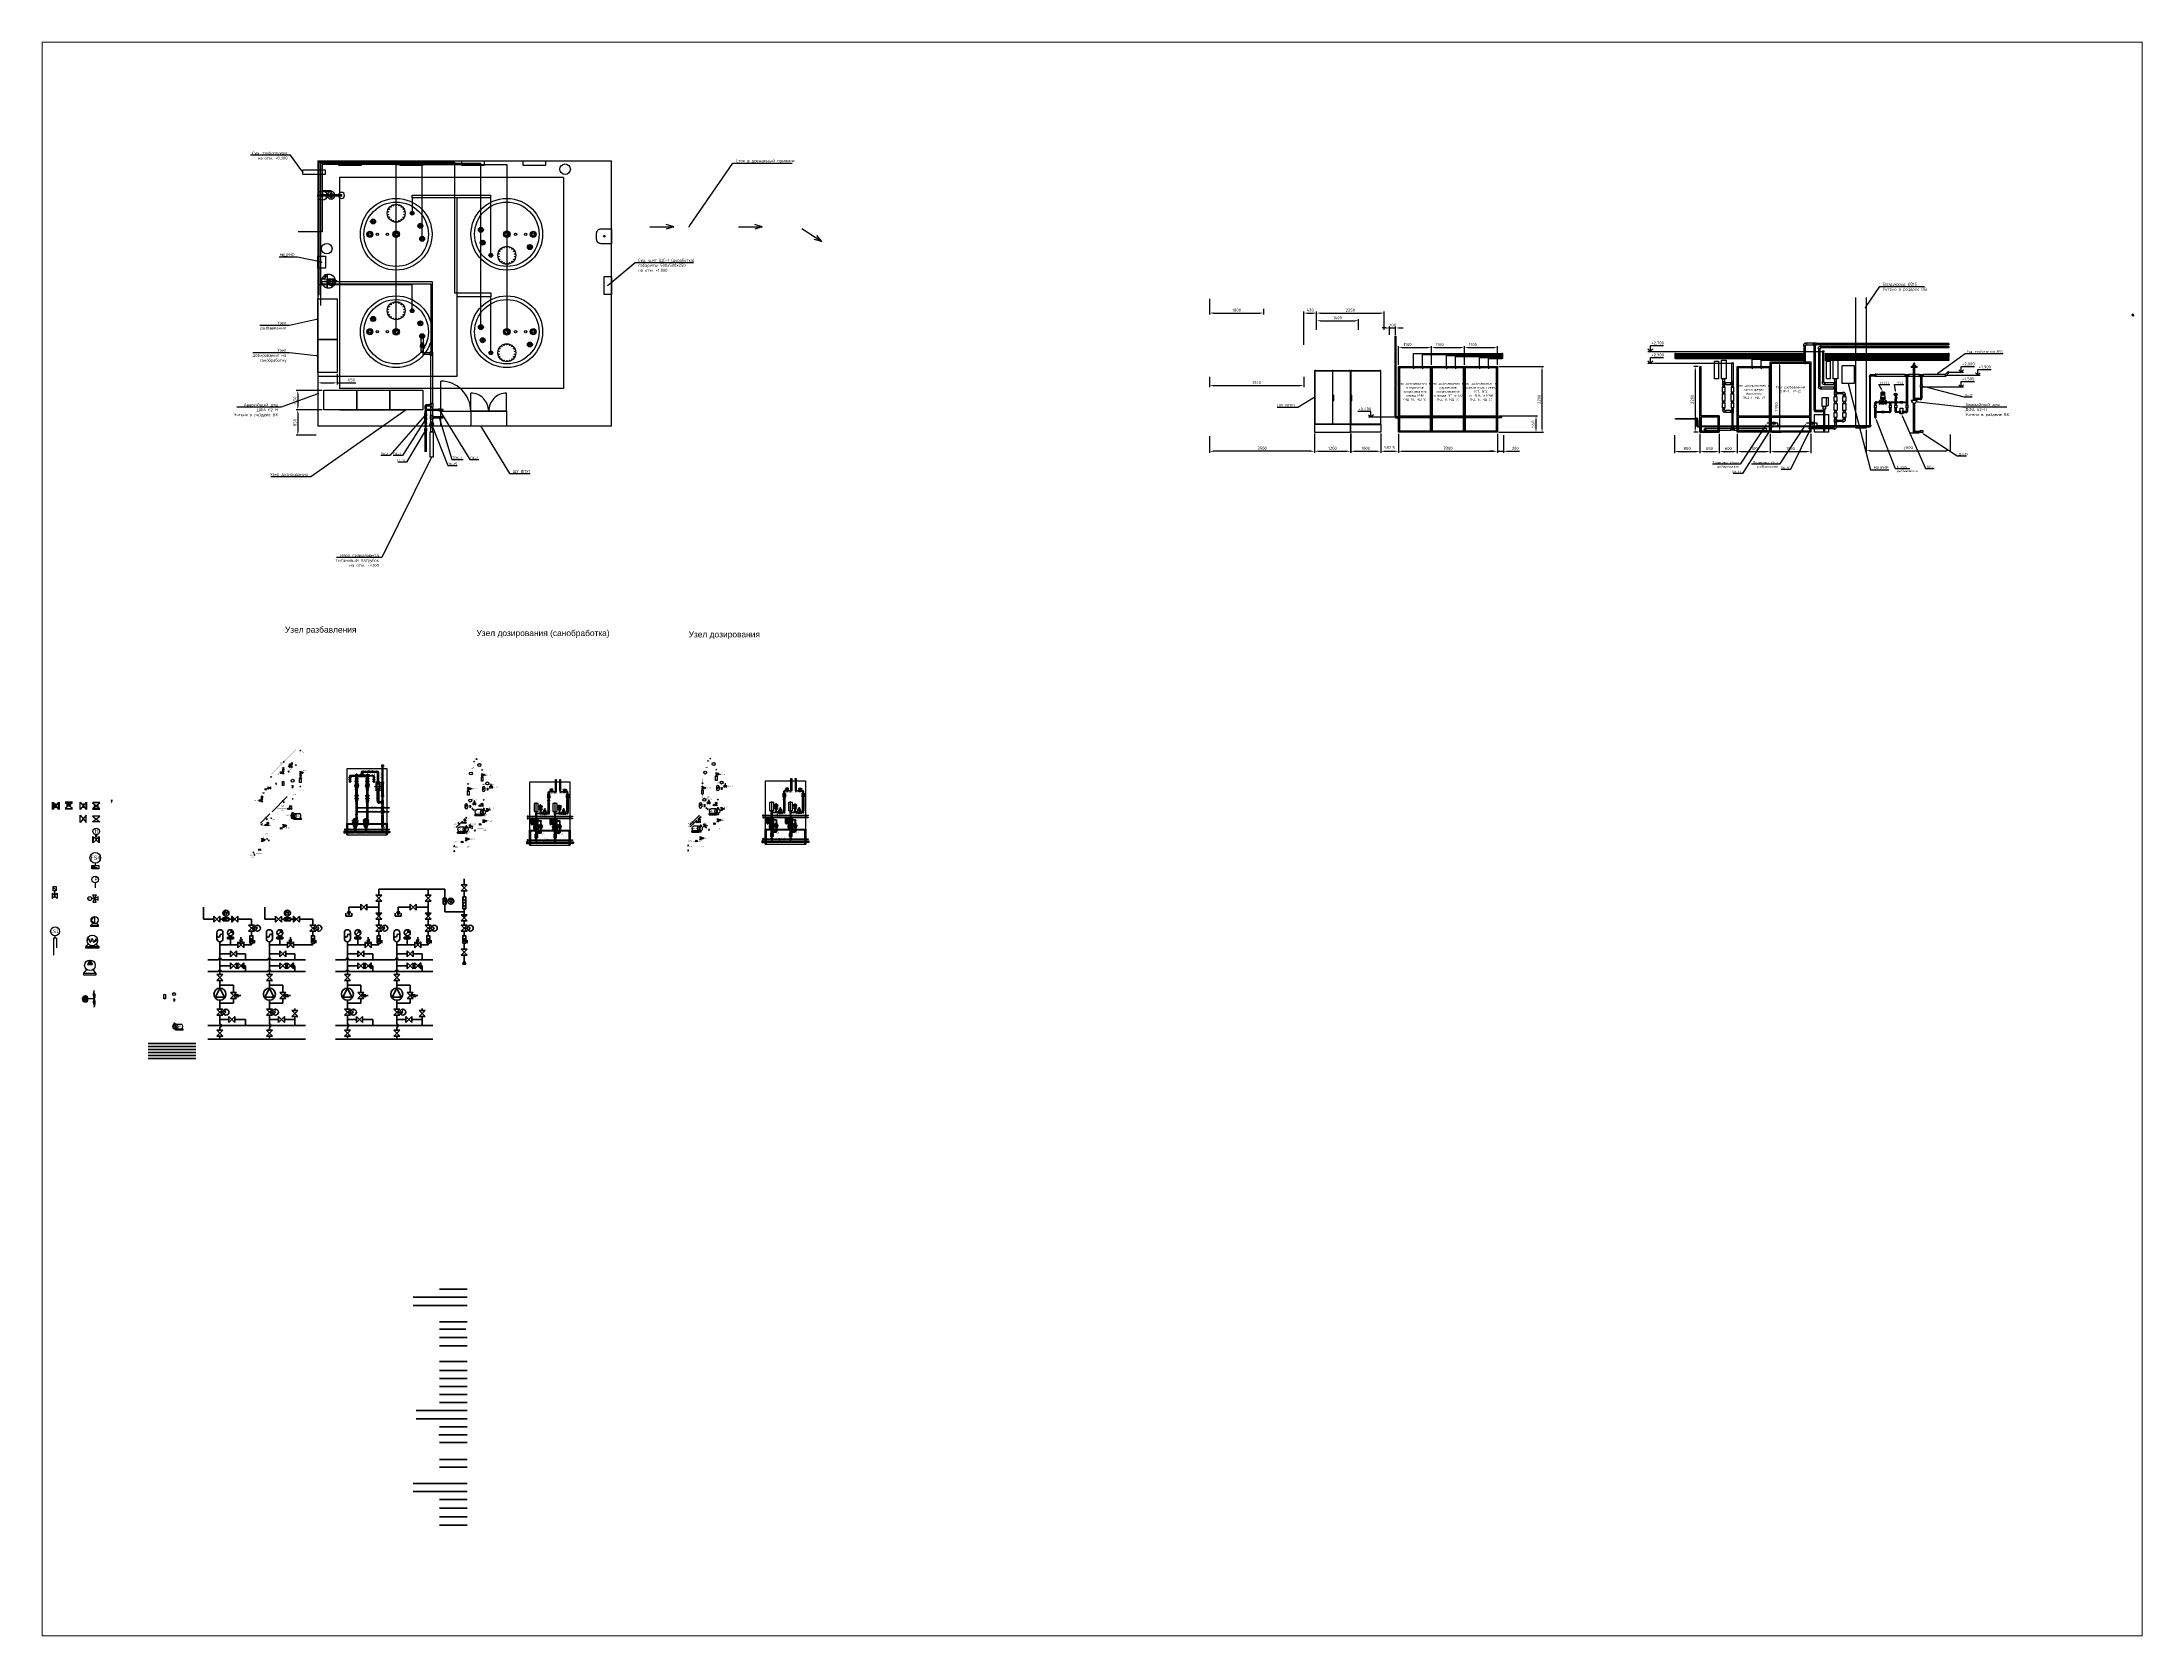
# Paper-space layout 'Лист2' of a CAD drawing. Header units: millimetres. Extents: x 26 to 231, y 20 to 176.
# The model-space entities are those that its viewports show. They can reach past a viewport. Long polylines and large blocks are cut down to what shows.
import ezdxf
from ezdxf import colors
from ezdxf.entities.mleader import LeaderData, LeaderLine
from ezdxf.enums import TextEntityAlignment as Align
from ezdxf.math import Vec2, Vec3

# ---------------------------------------------------------------- set-up
doc = ezdxf.new("R2010")
doc.units = ezdxf.units.MM
doc.set_wipeout_variables(frame=1)
for name, pattern in [('HIDDEN', [9.525, 6.35, -3.175]), ('K5LT_BASIC', [0]), ('MITTE', [2, 1.25, -0.25, 0.25, -0.25]), ('VERDECKT', [0.375, 0.25, -0.125])]:
    doc.linetypes.add(name, pattern=pattern)
doc.layers.get('Defpoints').update_dxf_attribs({"color": 1, "lineweight": 50})
for name, color, linetype in [('1', 7, 'Continuous'), ('2', 7, 'Continuous'), ('_Оборудование', 30, 'Continuous'), ('KÖRPERKANTE', 7, 'Continuous'), ('Mitte', 6, 'MITTE'), ('VERDECKT', 140, 'VERDECKT'), ('Выноски запорная арматура', 7, 'Continuous'), ('Выноски надписи', 7, 'Continuous'), ('Высотные отметки', 8, 'Continuous'), ('Демонтируемые щиты', 1, 'Continuous'), ('Запорная арматура', 7, 'Continuous'), ('насос', 7, 'Continuous'), ('ОВиК и Водоснабжение', 4, 'Continuous'), ('Проектируемое технолог. оборудование', 3, 'Continuous'), ('Проектируемые щиты', 6, 'Continuous'), ('Размеры', 8, 'Continuous'), ('система', 1, 'Continuous'), ('Системный слой', 7, 'Continuous'), ('Существующие щиты', 1, 'Continuous'), ('Фитинги', 7, 'Continuous')]:
    doc.layers.add(name, color=color, linetype=linetype)
doc.layers.add('G-IMPT', color=7, linetype='Continuous', lineweight=18, transparency=0.75)
for name, color, linetype, lineweight in [('M-EQPM', 50, 'Continuous', 20), ('В60 (В35.2)', 5, 'Continuous', 40), ('В90(В45)', 5, 'Continuous', 40), ('Вспомогательный трубопровод гипохлорита натрия', 211, 'Continuous', 30), ('Дыхательный трубопровод', 132, 'Continuous', 30), ('Емкости', 7, 'Continuous', 30), ('Промывной трубопровод', 150, 'Continuous', 30), ('Трубопровод рабочего раствора гипохлорита натрия', 30, 'Continuous', 30), ('Трубопровод товарного гипохлорита натрия', 10, 'Continuous', 30)]:
    doc.layers.add(name, color=color, linetype=linetype, lineweight=lineweight)
for name, color, linetype, lineweight, true_color in [('А22', 7, 'Continuous', 40, 0x7fdfff), ('В1', 5, 'Continuous', 40, 0x0000ff), ('В10(В34)', 7, 'Continuous', 40, 0x963c0a), ('В100 (В11)', 150, 'Continuous', 40, 0x007fff), ('В2', 150, 'Continuous', 40, 0x007fff), ('В20(В1-1 В1-2)', 7, 'Continuous', 40, 0x0a7800), ('В30(В34.1)', 7, 'Continuous', 40, 0x9b9b37), ('В40 (В35)', 7, 'Continuous', 40, 0x5abe46), ('И10 (В42)', 7, 'Continuous', 40, 0xfecc66), ('И30 (В43)', 7, 'Continuous', 40, 0xff8200), ('К30', 7, 'Continuous', 40, 0xa55200), ('К31', 7, 'Continuous', 40, 0xffbe00), ('К32 (К35)', 7, 'Continuous', 40, 0xffbe00), ('К33 (К36)', 7, 'Continuous', 40, 0xff8200), ('П11 (В44.1)', 7, 'Continuous', 40, 0x737332), ('П42 (В44.2)', 30, 'Continuous', 40, 0xff7f00), ('П90 (К31)', 40, 'Continuous', 40, 0xffbf00), ('Р1', 7, 'Continuous', 40, 0xfd3e1c), ('Р2', 7, 'Continuous', 40, 0x991b1e), ('Р3', 7, 'Continuous', 40, 0xd19cc7), ('Р4', 7, 'Continuous', 40, 0xc93b66), ('Р5', 7, 'Continuous', 40, 0xea1fea), ('Р6', 7, 'Continuous', 40, 0xb983fc)]:
    doc.layers.add(name, color=color, linetype=linetype, lineweight=lineweight, true_color=true_color)
doc.layers.get('Демонтируемые щиты').off()
doc.styles.add('GTO_Isocpeur', font='isocpeur.ttf')
doc.styles.add('ISO_200', font='isocpeur.ttf', dxfattribs={"height": 200})
doc.styles.add('ISO_250', font='isocpeur.ttf', dxfattribs={"height": 250})
doc.styles.add('ROMANS', font='ROMANS.shx')
doc.styles.get("Standard").update_dxf_attribs({"font": 'arial.ttf'})
doc.styles.add('гостб', font='', dxfattribs={"height": 2.5})
doc.styles.get('гостб').set_extended_font_data('GOST type B')
doc.dimstyles.new('ISO-25', dxfattribs={"dimtxt": 2.5, "dimasz": 2.5, "dimexe": 1.25, "dimexo": 0.625, "dimtad": 1, "dimtxsty": 'Standard', "dimcen": 2.5, "dimadec": 0, "dimazin": 0, "dimtfac": 1, "dimtmove": 0, "dimatfit": 3, "dimfxl": 1, "dimarcsym": 0})

# ---------------------------------------------------------------- blocks, each defined once
blk = doc.blocks.new('*U3')
at = {"true_color": 0xffffff}
h = blk.add_hatch(color=7, dxfattribs=at)
h.dxf.hatch_style = 1
h.paths.add_polyline_path([(-7.7, 7.1, -0.207363), (-7.7, 4.4, 0.233879), (-7.5, 0, 0.195927)])
h.paths.add_polyline_path([(-7.3, -7.1, -0.207363), (-7.3, -4.4, 0.233879), (-7.5, 0, 0.195927)])
h = blk.add_hatch(color=7, dxfattribs=at)
h.dxf.hatch_style = 1
h.paths.add_polyline_path([(-2.5, 0, 1), (2.5, 0, 1)])
blk.add_line((-7.5, 0), (-2.5, 0))
blk.add_circle((0, 0), 2.5)
for centre, radius, start, end in [((-3.1, 2.5), 5.01, 156.6345, 209.2891), ((1.4, -3.3), 9.47, 159.3589, 204.9284), ((-16.4, 3.3), 9.47, 339.3589, 24.9284), ((-10.8, 5.8), 3.4, 335.744, 26.0247), ((-4.2, -5.8), 3.4, 155.744, 206.0247), ((-11.9, -2.5), 5.01, 336.6345, 29.2891)]:
    blk.add_arc(centre, radius, start, end)
at = {"style": 'ROMANS'}
blk.add_text('M', height=2.5, rotation=360, dxfattribs=at).set_placement((0, 0), align=Align.MIDDLE)
blk = doc.blocks.new('DRCKHA32')
at = {"color": 253, "linetype": 'MITTE', "ltscale": 10}
for p, q in [((-74, 0), (74, 0)), ((0, -131), (0, 132))]:
    blk.add_line(p, q, dxfattribs=at)
at = {"ltscale": 25}
for p, q in [((-37, 96), (-37, 117)), ((36, 95), (-36, 95)), ((-26, 117), (-26, 96)), ((-15, 117), (-15, 96)), ((-5, 117), (-5, 96)), ((5, 117), (5, 96)), ((15, 117), (15, 96)), ((26, 117), (26, 96)), ((37, 96), (37, 117)), ((-37, -96), (-37, -117)), ((36, -95), (-36, -95)), ((-26, -117), (-26, -96)), ((-15, -117), (-15, -96)), ((-5, -117), (-5, -96)), ((5, -117), (5, -96)), ((15, -117), (15, -96)), ((26, -117), (26, -96)), ((37, -96), (37, -117))]:
    blk.add_line(p, q, dxfattribs=at)
for p, q in [((-20, 71), (-20, 86)), ((20, 71), (20, 86)), ((-20, -86), (-20, -71)), ((20, -86), (20, -71))]:
    blk.add_line(p, q)
for points in [[(0, 86), (37, 86), (37, 95), (36, 95), (36, 119), (-36, 119), (-36, 95), (-37, 95), (-37, 86), (0, 86)], [(-24, 119), (-24, 132), (24, 132), (24, 119)], [(0, -86), (37, -86), (37, -95), (36, -95), (36, -119), (-36, -119), (-36, -95), (-37, -95), (-37, -86), (0, -86)], [(-24, -119), (-24, -132), (24, -132), (24, -119)]]:
    blk.add_lwpolyline(points, dxfattribs=at)
for radius in [74, 35, 18.5, 10.5]:
    blk.add_circle((0, 0), radius)
at = {"layer": 'Mitte', "color": 253, "ltscale": 25}
for p, q in [((3, 106), (-3, 106)), ((3, 102), (-3, 102)), ((0, 86), (0, 132)), ((3, -102), (-3, -102)), ((3, -106), (-3, -106)), ((0, -86), (0, -132))]:
    blk.add_line(p, q, dxfattribs=at)
blk = doc.blocks.new('2weg_25')
at = {"ltscale": 25}
for p, q in [((-34, 41), (-34, 34)), ((-8, 41), (-34, 41)), ((-34, 34), (-33, 34)), ((-33, 118), (-33, 102)), ((-33, 98), (-8, 98)), ((-33, 34), (-8, 34)), ((-33, 34), (-33, 9)), ((-33, 14), (-33, 30)), ((-33, 9), (33, 9)), ((-29, 41), (-29, 91)), ((-21, 102), (-21, 118)), ((-21, 30), (-21, 14)), ((-20, 132), (20, 132)), ((-20, 132), (-20, 123)), ((-20, 0), (-20, 9)), ((-20, 0), (20, 0)), ((-12, 102), (-12, 118)), ((-12, 30), (-12, 14)), ((-10, 66), (-6, 117)), ((-6, 15), (-10, 66)), ((-6, 117), (6, 117)), ((-6, 15), (6, 15)), ((-4, 117), (-4, 118)), ((-4, 15), (-4, 14)), ((4, 117), (4, 118)), ((4, 15), (4, 14)), ((6, 117), (10, 66)), ((10, 66), (6, 15)), ((8, 98), (33, 98)), ((34, 41), (8, 41)), ((8, 34), (33, 34)), ((12, 102), (12, 118)), ((12, 30), (12, 14)), ((20, 132), (20, 123)), ((20, 0), (20, 9)), ((21, 102), (21, 118)), ((21, 30), (21, 14)), ((29, 91), (29, 41)), ((29, 91), (29, 88)), ((33, 118), (33, 102)), ((33, 9), (33, 34)), ((33, 34), (34, 34)), ((33, 14), (33, 30)), ((34, 34), (34, 41))]:
    blk.add_line(p, q, dxfattribs=at)
at = {"color": 253, "linetype": 'MITTE', "ltscale": 5}
blk.add_line((0, 132), (0, 0), dxfattribs=at)
at = {"ltscale": 25}
blk.add_lwpolyline([(-8, 91), (-34, 91), (-34, 98), (-33, 98), (-33, 123), (33, 123), (33, 98), (34, 98), (34, 91), (8, 91)], dxfattribs=at)
blk = doc.blocks.new('t__dn40')
at = {"layer": 'KÖRPERKANTE', "ltscale": 25}
for p, q in [((-26, 3), (-26, -3)), ((26, 3), (26, -3)), ((3, -26), (-3, -26))]:
    blk.add_line(p, q, dxfattribs=at)
at = {"layer": 'KÖRPERKANTE', "ltscale": 25, "flags": 128}
blk.add_lwpolyline([(-57, 29), (57, 29), (57, -29), (32, -29), (29, -32), (29, -57), (-29, -57), (-29, -32), (-32, -29), (-57, -29), (-57, 29)], dxfattribs=at)
at = {"layer": 'Mitte', "color": 253, "ltscale": 5}
for p, q in [((-57, 0), (57, 0)), ((0, -57), (0, 18))]:
    blk.add_line(p, q, dxfattribs=at)
blk = doc.blocks.new('90_DN32')
for p, q in [((-46, 23), (-19, 23)), ((-46, -23), (-28, -23)), ((-23, -46), (-23, -28)), ((23, -46), (23, -19))]:
    blk.add_line(p, q)
at = {"ltscale": 25}
for p, q in [((-46, 23), (-46, -23)), ((-21, 3), (-21, -3)), ((-23, -46), (23, -46)), ((-3, -21), (3, -21))]:
    blk.add_line(p, q, dxfattribs=at)
for centre, radius in [((-19, -19), 42), ((-28, -28), 5)]:
    blk.add_arc(centre, radius, 0, 90)
at = {"layer": 'Mitte', "color": 253, "ltscale": 0.3}
for p, q in [((-46, 0), (0, 0)), ((0, 0), (0, -46))]:
    blk.add_line(p, q, dxfattribs=at)
blk = doc.blocks.new('2WEG_15')
for p, q in [((-23, 91), (-23, 79)), ((-7, 32), (-23, 32)), ((-23, 32), (-23, 27)), ((-23, 27), (-22, 27)), ((-23, 11), (-23, 23)), ((-22, 75), (-6, 75)), ((-22, 27), (-6, 27)), ((-22, 27), (-22, 7)), ((-22, 7), (22, 7)), ((-19, 32), (-19, 70)), ((-16, 79), (-16, 91)), ((-16, 23), (-16, 11)), ((-13, 102), (13, 102)), ((-13, 102), (-13, 95)), ((-13, 0), (-13, 7)), ((-13, 0), (13, 0)), ((-10, 79), (-10, 91)), ((-10, 23), (-10, 11)), ((-8, 51), (-5, 90)), ((-5, 12), (-8, 51)), ((-5, 90), (5, 90)), ((-5, 12), (5, 12)), ((-3, 90), (-3, 91)), ((-3, 12), (-3, 11)), ((3, 90), (3, 91)), ((3, 12), (3, 11)), ((5, 90), (8, 51)), ((8, 51), (5, 12)), ((6, 75), (22, 75)), ((6, 27), (22, 27)), ((23, 32), (7, 32)), ((10, 79), (10, 91)), ((10, 23), (10, 11)), ((13, 102), (13, 95)), ((13, 0), (13, 7)), ((16, 79), (16, 91)), ((16, 23), (16, 11)), ((19, 70), (19, 32)), ((19, 70), (19, 68)), ((22, 7), (22, 27)), ((22, 27), (23, 27)), ((23, 91), (23, 79)), ((23, 27), (23, 32)), ((23, 11), (23, 23))]:
    blk.add_line(p, q)
at = {"color": 253, "linetype": 'MITTE', "ltscale": 5}
blk.add_line((0, 102), (0, 0), dxfattribs=at)
blk.add_lwpolyline([(-7, 70), (-23, 70), (-23, 75), (-22, 75), (-22, 95), (22, 95), (22, 75), (23, 75), (23, 70), (7, 70)])
blk = doc.blocks.new('VSCHR_15')
for p, q in [((-21.25, 20.5), (-21.25, 36.5)), ((20.85, 19.5), (-20.85, 19.5)), ((-15, 36.5), (-15, 20.5)), ((-14.65, 1), (-14.65, 13.5)), ((-9, 36.5), (-9, 20.5)), ((-9, 1), (-9, 13.5)), ((-3, 36.5), (-3, 20.5)), ((-3, 1), (-3, 13.5)), ((0, 36.5), (0, 20.5)), ((0, 36.5), (0, 20.5)), ((0, 36.5), (0, 20.5)), ((0, 36.5), (0, 20.5)), ((0, 36.5), (0, 20.5)), ((0, 36.5), (0, 20.5)), ((0, 36.5), (0, 20.5)), ((0, 36.5), (0, 20.5)), ((0, 36.5), (0, 20.5)), ((0, 36.5), (0, 20.5)), ((0, 36.5), (0, 20.5)), ((0, 36.5), (0, 20.5)), ((0, 1), (0, 13.5)), ((0, 1), (0, 13.5)), ((0, 1), (0, 13.5)), ((0, 1), (0, 13.5)), ((0, 1), (0, 13.5)), ((0, 1), (0, 13.5)), ((0, 1), (0, 13.5)), ((0, 1), (0, 13.5)), ((3, 36.5), (3, 20.5)), ((3, 1), (3, 13.5)), ((9, 36.5), (9, 20.5)), ((9, 1), (9, 13.5)), ((14.65, 1), (14.65, 13.5)), ((15, 36.5), (15, 20.5)), ((21.25, 20.5), (21.25, 36.5))]:
    blk.add_line(p, q)
at = {"color": 9}
for p, q in [((2, 29), (-2, 29)), ((2, 16), (-2, 16))]:
    blk.add_line(p, q, dxfattribs=at)
for points in [[(0, 14.5), (21.5, 14.5), (21.5, 19.5), (20.85, 19.5), (20.85, 37.5), (-20.85, 37.5), (-20.85, 19.5), (-21.5, 19.5), (-21.5, 14.5), (0, 14.5)], [(14.25, 14.5), (14.25, 0), (-14.25, 0), (-14.25, 14.5)], [(-13.75, 37.5), (-13.75, 45), (13.75, 45), (13.75, 37.5)]]:
    blk.add_lwpolyline(points)
blk = doc.blocks.new('90_dn40')
at = {"ltscale": 25}
for p, q in [((-57, 29), (-57, -29)), ((-29, 29), (-57, 29)), ((-26, 3), (-26, -3)), ((-57, -29), (-32, -29)), ((-29, -32), (-29, -57)), ((-29, -57), (29, -57)), ((-3, -26), (3, -26)), ((29, -57), (29, -29))]:
    blk.add_line(p, q, dxfattribs=at)
blk.add_line((-29, -32), (-29, -32))
for centre, radius in [((-29, -29), 58.4), ((-32, -32), 3.04)]:
    blk.add_arc(centre, radius, 0, 90)
at = {"layer": 'Mitte', "color": 253, "ltscale": 0.5}
for p, q in [((-57, 0), (0, 0)), ((0, 0), (0, -57))]:
    blk.add_line(p, q, dxfattribs=at)
blk = doc.blocks.new('_Dot')
at = {"color": 0, "linetype": 'ByBlock', "lineweight": -2}
blk.add_line((-0.5, 0), (-1, 0), dxfattribs=at)
at = {"color": 0, "linetype": 'ByBlock', "const_width": 0.5}
blk.add_lwpolyline([(-0.25, 0, 1), (0.25, 0, 1)], format="xyb", close=True, dxfattribs=at)
blk = doc.blocks.new('Раковина')
at = {"layer": 'ОВиК и Водоснабжение'}
blk.add_lwpolyline([(0, -250), (-350, -250, -0.414214), (-500, -100), (-500, 100, -0.414214), (-350, 250), (0, 250), (0, -250)], format="xyb", dxfattribs=at)
blk.add_circle((-241, 0), 25, dxfattribs=at)
blk = doc.blocks.new('*U18')
blk.add_circle((0, 0), 9)
blk = doc.blocks.new('*U19')
at = {"color": 0, "linetype": 'ByBlock', "lineweight": -2, "transparency": 16777216}
for p, rotation in [((-90, 0), 135), ((-64, 64), 90.00000000000001), ((0, 90), 45.00000000000003), ((90, 0), 315), ((-64, -64), 180), ((0, -90), 225.0000000000001), ((64, -64), 270)]:
    blk.add_blockref('*U18', p, dxfattribs=dict(at, rotation=rotation))
blk.add_blockref('*U18', (64, 64), dxfattribs=at)
blk = doc.blocks.new('*U20')
blk.add_circle((0, 0), 9)
blk = doc.blocks.new('*U21')
at = {"color": 0, "linetype": 'ByBlock', "lineweight": -2, "transparency": 16777216}
for p, rotation in [((-266, -655), 80.00000000000001), ((-234, -567), 60.00000000000001), ((-174, -495), 40.00000000000001), ((-92, -448), 19.99999999999998), ((92, -448), 340), ((174, -495), 320), ((234, -567), 300.0000000000001), ((266, -655), 280), ((-266, -749), 99.99999999999999), ((-234, -837), 120), ((-174, -909), 140), ((-92, -956), 160), ((0, -972), 180), ((92, -956), 200), ((174, -909), 220), ((234, -837), 240), ((266, -749), 260)]:
    blk.add_blockref('*U20', p, dxfattribs=dict(at, rotation=rotation))
blk.add_blockref('*U20', (0, -432), dxfattribs=at)
blk = doc.blocks.new('*U22')
blk.add_circle((0, 0), 9)
blk = doc.blocks.new('*U23')
at = {"color": 0, "linetype": 'ByBlock', "lineweight": -2, "transparency": 16777216}
for p, rotation in [((799, 0), 180), ((823, 56), 135), ((879, 80), 89.99999999999997), ((936, 56), 44.99999999999996), ((823, -57), 225), ((879, -80), 269.9999999999999), ((936, -57), 314.9999999999999)]:
    blk.add_blockref('*U22', p, dxfattribs=dict(at, rotation=rotation))
blk.add_blockref('*U22', (959, 0), dxfattribs=at)
blk = doc.blocks.new('Емкость')
for centre, radius in [((-866, 150), 82.5), ((-929, 150), 9), ((-866, 150), 25), ((-866, 213), 9), ((-866, 88), 9), ((-804, 150), 9), ((0, 0), 110), ((0, 0), 55), ((294, 0), 40), ((631, 0), 40), ((879, 0), 100), ((879, 0), 80), ((879, 0), 40), ((-807, -282), 82.5), ((-869, -282), 9), ((-807, -282), 25), ((-807, -220), 9), ((-807, -345), 9), ((-744, -282), 9), ((-534, -702), 62.5), ((-534, -702), 25), ((0, -702), 300), ((769, -427), 82.5), ((706, -427), 9), ((769, -427), 25), ((769, -364), 9), ((769, -489), 9), ((831, -427), 9)]:
    blk.add_circle(centre, radius)
at = {"linetype": 'HIDDEN', "ltscale": 5}
for centre, radius in [((-866, 150), 62.5), ((0, 0), 90), ((-807, -282), 62.5), ((769, -427), 62.5)]:
    blk.add_circle(centre, radius, dxfattribs=at)
at = {"layer": 'Емкости'}
for centre, radius in [((-1, 0), 1195), ((0, 0), 1074)]:
    blk.add_circle(centre, radius, dxfattribs=at)
for name in ['*U19', '*U23', '*U21']:
    blk.add_blockref(name, (0, 0))
blk = doc.blocks.new('Аварийный душ1 - Аварийный душ 2-1101629-В_АР_ПЭ_01 Этаж_план_марк')
at = {"layer": 'ОВиК и Водоснабжение'}
for p, q in [((-57, 55), (-66, 55)), ((-66, 17), (-57, 17)), ((-19, 188), (-62, 188)), ((-62, 180), (-19, 180)), ((-60, 42), (-62, 42)), ((-62, 29), (-60, 29)), ((-42, 29), (-19, 29)), ((-19, 42), (-41, 42)), ((-25, 406), (-25, 334)), ((-25, 406), (-13, 406)), ((-19, 312), (-19, -271)), ((-13, 406), (-13, 350)), ((-13, 406), (12, 406)), ((12, 406), (25, 406)), ((12, 350), (12, 406)), ((27, 266), (16, 266)), ((16, 248), (23, 248)), ((19, -271), (19, 312)), ((23, 188), (19, 188)), ((19, 180), (23, 180)), ((41, 42), (19, 42)), ((41, 42), (19, 42)), ((19, 30), (41, 30)), ((19, 29), (42, 29)), ((30, 264), (23, 264)), ((23, 213), (23, 257)), ((23, 192), (23, 213)), ((23, 181), (23, 192)), ((23, 170), (23, 181)), ((23, 170), (30, 170)), ((24, 320), (153, 320)), ((25, 334), (25, 406)), ((153, 332), (25, 332)), ((27, 266), (27, 257)), ((30, 264), (30, 262)), ((30, 262), (30, 213)), ((30, 213), (30, 192)), ((30, 192), (30, 181)), ((118, 188), (30, 188)), ((30, 180), (118, 180)), ((30, 180), (30, 170)), ((66, 55), (57, 55)), ((57, 17), (66, 17)), ((62, 42), (60, 42)), ((60, 29), (62, 29)), ((88, 42), (82, 42)), ((82, 30), (88, 30)), ((122, 139), (122, 132)), ((122, 139), (123, 139)), ((123, 132), (122, 132)), ((123, 139), (132, 139)), ((132, 132), (123, 132)), ((153, 42), (126, 42)), ((126, 30), (153, 30)), ((132, 139), (139, 139)), ((139, 132), (132, 132)), ((139, 139), (171, 139)), ((171, 132), (139, 132)), ((140, 324), (140, 139)), ((140, 132), (140, 42)), ((152, 139), (152, 324)), ((158, 140), (152, 140)), ((152, 42), (152, 132)), ((152, 131), (158, 131)), ((153, 332), (153, 320)), ((153, 42), (153, 30)), ((158, 140), (158, 139)), ((158, 132), (158, 131)), ((171, 139), (178, 139)), ((178, 132), (171, 132)), ((178, 132), (178, 139)), ((5, -271), (-19, -271)), ((-18, -271), (-18, -283)), ((1, -271), (5, -271)), ((6, -271), (20, -271)), ((20, -283), (20, -271))]:
    blk.add_line(p, q, dxfattribs=at)
at = {"layer": 'ОВиК и Водоснабжение', "flags": 128}
for points in [[(-65, 180), (-65, 180), (-65, 180), (-65, 180), (-65, 180), (-66, 180), (-66, 180), (-66, 180), (-66, 180), (-66, 180), (-66, 180), (-67, 180), (-67, 180), (-67, 180), (-67, 181), (-67, 181), (-67, 181), (-67, 181), (-67, 181), (-68, 181), (-68, 181), (-68, 181), (-68, 181), (-68, 181), (-68, 182), (-68, 182), (-68, 182), (-68, 182), (-68, 182), (-68, 182), (-69, 182), (-69, 183), (-69, 183), (-69, 183), (-69, 183), (-69, 183), (-69, 183), (-69, 183), (-69, 184), (-69, 184), (-69, 184), (-69, 184), (-69, 184), (-69, 184), (-69, 185), (-69, 185), (-69, 185), (-69, 185), (-69, 185), (-69, 185), (-68, 185), (-68, 186), (-68, 186), (-68, 186), (-68, 186), (-68, 186), (-68, 186), (-68, 186), (-68, 187), (-68, 187), (-68, 187), (-67, 187), (-67, 187), (-67, 187), (-67, 187), (-67, 187), (-67, 187), (-67, 187), (-66, 187), (-66, 187), (-66, 188), (-66, 188), (-66, 188), (-66, 188), (-66, 188), (-65, 188), (-65, 188), (-65, 188), (-65, 188), (-65, 188)], [(-62, 188), (-63, 188), (-63, 188), (-63, 188), (-63, 188), (-64, 188), (-64, 188), (-64, 188), (-64, 188), (-64, 188), (-65, 188), (-65, 188), (-65, 188), (-65, 188), (-65, 188), (-65, 188), (-65, 188)], [(-65, 188), (-65, 188), (-65, 188), (-65, 188), (-65, 188), (-65, 188), (-65, 188), (-64, 188), (-64, 188), (-64, 188), (-64, 188), (-64, 188), (-63, 188), (-63, 188), (-63, 188), (-63, 188), (-62, 188), (-62, 188)], [(-62, 180), (-62, 180), (-63, 180), (-63, 180), (-63, 180), (-63, 180), (-64, 180), (-64, 180), (-64, 180), (-64, 180), (-64, 180), (-64, 180), (-65, 180), (-65, 180), (-65, 180), (-65, 180), (-65, 180), (-65, 180)], [(-65, 180), (-65, 180), (-65, 180), (-65, 180), (-65, 180), (-65, 180), (-65, 180), (-64, 180), (-64, 180), (-64, 180), (-64, 180), (-64, 180), (-63, 180), (-63, 180), (-63, 180), (-63, 180), (-62, 180)], [(30, 180), (29, 180), (29, 180), (28, 181), (27, 181), (27, 182), (26, 183), (26, 183), (26, 184), (26, 185), (27, 186), (27, 186), (28, 187), (29, 187), (29, 188), (30, 188)], [(30, 188), (31, 188), (32, 187), (33, 187), (33, 186), (34, 186), (34, 185), (34, 184), (34, 183), (34, 183), (34, 182), (33, 181), (33, 181), (32, 180), (31, 180), (30, 180)], [(118, 188), (118, 188), (118, 188), (118, 188), (119, 188), (119, 188), (119, 188), (119, 188), (120, 188), (120, 188), (120, 188), (120, 188), (120, 188), (120, 188), (120, 188), (120, 188), (120, 188), (120, 188)], [(120, 188), (120, 188), (120, 188), (120, 188), (120, 188), (120, 188), (120, 188), (120, 188), (120, 188), (120, 188), (120, 188), (119, 188), (119, 188), (119, 188), (119, 188), (118, 188), (118, 188)], [(118, 180), (118, 180), (119, 180), (119, 180), (119, 180), (119, 180), (120, 180), (120, 180), (120, 180), (120, 180), (120, 180), (120, 180), (120, 180), (120, 180), (120, 180), (120, 180)], [(120, 180), (120, 180), (120, 180), (120, 180), (120, 180), (120, 180), (120, 180), (120, 180), (120, 180), (120, 180), (120, 180), (119, 180), (119, 180), (119, 180), (119, 180), (118, 180), (118, 180), (118, 180)], [(120, 188), (121, 188), (121, 188), (121, 188), (121, 188), (121, 188), (121, 188), (122, 188), (122, 188), (122, 188), (122, 187), (122, 187), (122, 187), (122, 187), (123, 187), (123, 187), (123, 187), (123, 187), (123, 187), (123, 187), (123, 187), (123, 186), (124, 186), (124, 186), (124, 186), (124, 186), (124, 186), (124, 186), (124, 186), (124, 185), (124, 185), (124, 185), (124, 185), (124, 185), (124, 185), (124, 184), (124, 184), (124, 184), (124, 184), (124, 184), (124, 184), (124, 184), (124, 183), (124, 183), (124, 183), (124, 183), (124, 183), (124, 183), (124, 182), (124, 182), (124, 182), (124, 182), (124, 182), (124, 182), (124, 182), (124, 182), (124, 181), (123, 181), (123, 181), (123, 181), (123, 181), (123, 181), (123, 181), (123, 181), (123, 181), (123, 180), (122, 180), (122, 180), (122, 180), (122, 180), (122, 180), (122, 180), (122, 180), (121, 180), (121, 180), (121, 180), (121, 180), (121, 180), (121, 180), (120, 180)], [(-18, -283), (-18, -284), (-18, -285), (-18, -286), (-18, -287), (-18, -288), (-18, -289), (-18, -290), (-18, -291), (-18, -292), (-18, -293), (-18, -294), (-18, -295), (-18, -296), (-18, -297), (-18, -298), (-18, -299), (-18, -299), (-18, -300), (-18, -301), (-18, -302), (-18, -302), (-18, -303), (-18, -304), (-18, -304), (-18, -305), (-18, -305), (-18, -306), (-18, -306), (-18, -307), (-18, -307), (-18, -307), (-18, -308), (-18, -308), (-18, -308), (-18, -308), (-18, -309), (-18, -309), (-18, -309), (-18, -309), (-18, -309)], [(20, -309), (20, -309), (20, -309), (20, -309), (20, -308), (20, -308), (20, -308), (20, -308), (20, -308), (20, -307), (20, -307), (20, -306), (20, -306), (20, -305), (20, -305), (20, -304), (20, -304), (20, -303), (20, -303), (20, -302), (20, -301), (20, -300), (20, -300), (20, -299), (20, -298), (20, -297), (20, -296), (20, -295), (20, -294), (20, -294), (20, -293), (20, -292), (20, -291), (20, -290), (20, -289), (20, -288), (20, -287), (20, -286), (20, -285), (20, -284), (20, -283)]]:
    blk.add_lwpolyline(points, dxfattribs=at)
at = {"layer": 'ОВиК и Водоснабжение'}
blk.add_circle((0, 328), 155, dxfattribs=at)
for centre, radius, start, end in [((0, 36), 127, 98.98105, 180), ((0, 36), 127, 180, 261.26262), ((0, 36), 124, 98.90592, 180), ((0, 36), 124, 180, 261.09408), ((0, 36), 60.3, 108.83183, 161.45194), ((0, 36), 60.3, 198.54806, 251.16817), ((0, 328), 25.4, 360, 180), ((0, 331), 25.4, 120, 180), ((0, 331), 25.4, 180, 182.49108), ((0, 328), 25.4, 180, 360), ((0, 328), 19, 360, 180), ((0, 328), 19, 180, 360), ((0, 331), 25.4, 360, 60), ((0, 36), 124, 0, 81.09408), ((0, 36), 60.3, 18.54806, 71.16817), ((0, 36), 124, 278.90592, 360), ((0, 36), 127, 278.73738, 360), ((0, 36), 60.3, 288.83183, 341.45194), ((0, 36), 127, 360, 81.01895), ((0, 331), 25.4, 357.50892, 360), ((0, -308), 102, 100.84889, 180), ((0, -308), 102, 180, 0), ((0, -308), 19.7, 170.33361, 180), ((0, -308), 19.7, 180, 191.25), ((1, -309), 19.1, 177.90056, 187.28047), ((0, -308), 19.7, 215.59557, 232.40056), ((1, -309), 19.1, 225, 240), ((0, -308), 19.7, 267.36066, 270), ((1, -309), 19, 300, 314.71293), ((1, -309), 19.1, 330, 345), ((0, -308), 102, 0, 79.15111), ((1, -309), 19, 350.04167, 0)]:
    blk.add_arc(centre, radius, start, end, dxfattribs=at)
for centre, start_param, end_param in [((-66, 36), 0, 1.570796), ((-66, 36), 1.570796, 3.141593), ((-57, 36), 4.712389, 7.853982), ((-57, 36), 1.570796, 4.712389), ((57, 36), 4.712389, 7.853982), ((57, 36), 1.570796, 4.712389), ((66, 36), 4.712389, 6.283185), ((66, 36), 3.141593, 4.712389)]:
    blk.add_ellipse(centre, major_axis=(0, 19.1), ratio=0.882948, start_param=start_param, end_param=end_param, dxfattribs=at)
for points in [[(32, 187), (32, 187), (31, 188), (31, 188), (30, 188)], [(30, 180), (31, 180), (31, 180), (32, 180), (32, 180)]]:
    blk.add_open_spline(points, degree=3, dxfattribs=at)
blk = doc.blocks.new('Щит ЩУ ВПУ1')
at = {"layer": 'Проектируемые щиты'}
for points in [[(-2200, 506), (-2200, 1506)], [(-1200, 506), (-1200, 1106)], [(0, 506), (0, 1106)], [(0, 500), (-1200, 500), (-1200, 0)]]:
    blk.add_lwpolyline(points, dxfattribs=at)
blk.add_lwpolyline([(-2200, 500), (0, 500), (0, 0), (-2200, 0)], close=True, dxfattribs=at)
at = {"layer": 'Проектируемые щиты', "linetype": 'HIDDEN', "ltscale": 30}
for centre, radius, start, end in [((-2200, 506), 1000, 0, 90), ((-1200, 506), 600, 0, 90), ((0, 506), 600, 90, 180)]:
    blk.add_arc(centre, radius, start, end, dxfattribs=at)
blk = doc.blocks.new('Емкость Анион ДК60К3 - Емкость Анион ДК60К360_iam-742888-План инженерных коммуникаций')
at = {"layer": 'G-IMPT'}
for p, q in [((-219, 33), (-229, 34)), ((-215, 53), (-225, 55)), ((59, 33), (-219, 33)), ((-215, 53), (81, 53)), ((-215, 43), (-215, 53)), ((-215, 43), (218, 43)), ((218, 43), (-215, 43)), ((-86, 1), (-85, 1)), ((-84, -2), (-85, 0)), ((-85, 0), (-84, -1)), ((-85, 0), (-85, 0)), ((-83, 3), (-84, 3)), ((-84, 3), (-83, 3)), ((-83, 3), (-81, 0)), ((-84, 3), (-82, 0)), ((-81, 0), (-82, 0)), ((-80, 4), (-81, 3)), ((-81, 0), (-77, -9)), ((-80, 1), (-80, 2)), ((-80, 2), (-79, 0)), ((-79, 2), (-80, 2)), ((-79, 2), (-76, -4)), ((-77, -5), (-79, 0)), ((-77, -5), (-79, 0)), ((-77, -5), (-79, 0)), ((59, 33), (59, 43)), ((59, -51), (59, 33)), ((69, 33), (59, 33)), ((69, -65), (69, 33)), ((69, 33), (69, -65)), ((69, 33), (79, 33)), ((79, 43), (79, 33)), ((221, 33), (79, 33)), ((79, 33), (79, -208)), ((124, 53), (218, 53)), ((218, 53), (227, 55)), ((218, 43), (218, 53)), ((221, 33), (231, 34)), ((-149, -83), (-149, -84)), ((-149, -84), (-149, -83)), ((-149, -83), (-146, -83)), ((-149, -84), (-146, -84)), ((-149, -87), (-148, -86)), ((-148, -80), (-147, -81)), ((-145, -86), (-147, -86)), ((-147, -86), (-147, -86)), ((-147, -87), (-147, -86)), ((-140, -88), (-147, -87)), ((-146, -80), (-139, -81)), ((-146, -80), (-146, -81)), ((-146, -81), (-146, -81)), ((-146, -81), (-144, -82)), ((-135, -85), (-146, -83)), ((-146, -83), (-146, -84)), ((-146, -84), (-135, -86)), ((-145, -86), (-140, -87)), ((-140, -87), (-145, -86)), ((-139, -82), (-144, -82)), ((-144, -82), (-139, -82)), ((-140, -88), (-140, -87)), ((-140, -88), (-139, -88)), ((-139, -82), (-139, -81)), ((-139, -81), (-138, -81)), ((-135, -86), (-135, -85)), ((-135, -88), (-135, -87)), ((-109, -181), (-108, -181)), ((-108, -180), (-104, -174)), ((-108, -180), (-106, -179)), ((-107, -180), (-108, -180)), ((-108, -180), (-108, -180)), ((-107, -29), (-107, -29)), ((-107, -183), (-105, -181)), ((-107, -183), (-106, -184)), ((-106, -184), (-107, -183)), ((-103, -175), (-106, -179)), ((-106, -179), (-103, -175)), ((-106, -184), (-105, -181)), ((-99, -172), (-105, -181)), ((-98, -173), (-105, -181)), ((-105, -181), (-105, -181)), ((-104, -169), (-103, -169)), ((-103, -169), (-104, -169)), ((-104, -174), (-104, -173)), ((-103, -175), (-104, -174)), ((-102, -182), (-104, -183)), ((-104, -183), (-103, -183)), ((-103, -184), (-104, -183)), ((-104, -185), (-104, -184)), ((-99, -178), (-103, -184)), ((-102, -182), (-99, -178)), ((-102, -182), (-99, -178)), ((-102, -182), (-99, -178)), ((-98, -173), (-99, -173)), ((-99, -178), (-99, -178)), ((-98, -178), (-99, -178)), ((-98, -178), (-98, -178)), ((-83, -7), (-85, 0)), ((-84, -2), (-82, -7)), ((-82, -7), (-84, -2)), ((-84, -13), (-83, -12)), ((-83, -12), (-84, -13)), ((-83, -187), (-84, -186)), ((-84, -186), (-84, -187)), ((-83, -7), (-82, -6)), ((-83, -7), (-82, -8)), ((-82, -188), (-83, -189)), ((-76, -204), (-83, -189)), ((-82, 0), (-78, -10)), ((-82, -188), (-79, -194)), ((-77, -193), (-79, -194)), ((-79, -194), (-67, -223)), ((-67, -223), (-79, -194)), ((-78, -10), (-78, -10)), ((-78, -204), (-70, -224)), ((-70, -224), (-78, -204)), ((-78, -204), (-76, -204)), ((-77, -5), (-76, -4)), ((-77, -193), (-65, -222)), ((-76, -4), (-76, -5)), ((-68, -223), (-76, -204)), ((-72, -8), (-71, -7)), ((-70, -224), (-68, -223)), ((-67, -223), (-68, -223)), ((-65, -222), (-67, -223)), ((-59, -225), (-59, -221)), ((-59, -224), (-56, -225)), ((-56, -226), (-59, -225)), ((-55, -222), (-56, -226)), ((-49, -224), (-30, -199)), ((-49, -224), (-47, -225)), ((-47, -225), (-29, -200)), ((-29, -200), (-47, -225)), ((-34, -209), (-47, -226)), ((-47, -225), (-47, -226)), ((-45, -227), (-47, -226)), ((-45, -227), (-33, -210)), ((-33, -210), (-45, -227)), ((-44, -3), (-43, -3)), ((-24, -196), (-34, -209)), ((-33, -210), (-34, -209)), ((-30, -199), (-29, -200)), ((-29, -200), (-25, -195)), ((-25, -195), (-24, -196)), ((-23, -194), (-23, -194)), ((-22, -194), (-22, -195)), ((-13, -232), (-19, -232)), ((-19, -232), (-19, -237)), ((1, -237), (-19, -237)), ((-19, -239), (1, -239)), ((-19, -244), (-19, -239)), ((-19, -244), (1, -244)), ((-18, -255), (-18, -257)), ((20, -255), (-18, -255)), ((-18, -257), (-9, -257)), ((-17, -6), (-16, -6)), ((-17, -237), (-17, -239)), ((-17, -257), (-17, -270)), ((-17, -270), (-16, -271)), ((-16, -232), (-16, -232)), ((-16, -257), (-16, -271)), ((-16, -271), (-16, -272)), ((-16, -272), (18, -272)), ((-16, -272), (-15, -272)), ((-15, -273), (17, -273)), ((-5, -273), (-15, -273)), ((-12, -231), (-12, -232)), ((-12, -244), (-12, -255)), ((-12, -257), (-12, -266)), ((-10, -232), (-10, -232)), ((-4, -232), (-10, -232)), ((-9, -257), (-7, -257)), ((-9, -257), (-9, -270)), ((-9, -270), (-7, -270)), ((-8, -271), (-9, -270)), ((-7, -257), (10, -257)), ((-7, -257), (-6, -257)), ((-7, -257), (-7, -270)), ((-7, -270), (-6, -271)), ((-6, -189), (-6, -190)), ((-3, -197), (-6, -190)), ((-5, -190), (-6, -190)), ((-6, -257), (-6, -271)), ((-5, -185), (-1, -195)), ((-5, -190), (-3, -195)), ((-3, -195), (-5, -190)), ((0, -194), (-4, -185)), ((-4, -185), (-4, -185)), ((-4, -233), (-4, -232)), ((-2, -196), (-3, -195)), ((-3, -196), (-2, -196)), ((-3, -197), (-2, -196)), ((-2, -232), (-3, -232)), ((-3, -232), (-2, -232)), ((-3, -232), (-2, -232)), ((-3, -233), (-3, -232)), ((-3, -233), (-3, -232)), ((-3, -233), (-3, -232)), ((-2, -233), (-3, -233)), ((-3, -233), (-2, -233)), ((-3, -233), (-2, -233)), ((-2, -198), (-2, -197)), ((-2, -232), (-2, -233)), ((-2, -233), (-2, -232)), ((4, -273), (-2, -273)), ((-1, -195), (0, -194)), ((0, -198), (-1, -195)), ((-1, -233), (-1, -232)), ((-1, -233), (-1, -232)), ((0, -188), (0, -187)), ((2, -193), (0, -188)), ((0, -188), (2, -193)), ((0, -188), (3, -194)), ((0, -188), (0, -188)), ((1, -197), (0, -194)), ((0, -198), (1, -197)), ((1, -197), (0, -198)), ((0, -233), (0, -232)), ((1, -182), (1, -182)), ((1, -182), (1, -182)), ((1, -233), (1, -237)), ((21, -237), (1, -237)), ((1, -239), (21, -239)), ((1, -244), (1, -239)), ((1, -244), (21, -244)), ((2, -193), (2, -195)), ((2, -195), (2, -194)), ((3, -194), (2, -195)), ((3, -196), (2, -196)), ((2, -233), (2, -232)), ((2, -233), (2, -232)), ((2, -233), (2, -232)), ((2, -233), (2, -232)), ((2, -232), (2, -233)), ((2, -233), (2, -232)), ((4, -233), (4, -232)), ((4, -233), (4, -232)), ((7, -232), (5, -232)), ((5, -232), (5, -233)), ((5, -233), (5, -232)), ((7, -233), (5, -233)), ((6, -232), (6, -233)), ((6, -233), (6, -232)), ((7, -232), (7, -233)), ((7, -233), (7, -232)), ((7, -233), (7, -232)), ((7, -233), (7, -232)), ((7, -233), (7, -232)), ((7, -233), (7, -232)), ((21, -232), (7, -232)), ((17, -273), (7, -273)), ((9, -233), (9, -232)), ((9, -233), (9, -232)), ((9, -233), (9, -232)), ((9, -233), (9, -232)), ((9, -233), (9, -232)), ((9, -271), (9, -257)), ((9, -257), (10, -257)), ((9, -271), (10, -270)), ((10, -233), (10, -232)), ((10, -233), (10, -232)), ((10, -233), (10, -232)), ((10, -233), (10, -232)), ((10, -233), (10, -232)), ((10, -257), (12, -257)), ((10, -257), (10, -270)), ((10, -270), (12, -270)), ((11, -233), (11, -232)), ((11, -233), (11, -232)), ((11, -233), (11, -232)), ((11, -233), (11, -232)), ((11, -233), (11, -232)), ((11, -233), (11, -232)), ((11, -233), (11, -232)), ((11, -233), (11, -232)), ((11, -233), (11, -232)), ((11, -233), (11, -232)), ((12, -270), (11, -271)), ((12, -257), (20, -257)), ((12, -257), (12, -270)), ((13, -232), (14, -232)), ((14, -232), (13, -232)), ((13, -232), (14, -232)), ((13, -232), (13, -232)), ((13, -232), (14, -232)), ((14, -232), (13, -232)), ((13, -232), (14, -232)), ((13, -232), (13, -232)), ((13, -232), (14, -232)), ((14, -232), (13, -232)), ((13, -232), (14, -232)), ((13, -232), (13, -232)), ((13, -232), (14, -232)), ((14, -232), (13, -232)), ((13, -232), (14, -232)), ((13, -232), (13, -232)), ((13, -232), (14, -232)), ((14, -232), (13, -232)), ((13, -232), (14, -232)), ((13, -232), (13, -232)), ((14, -21), (14, -20)), ((15, -232), (15, -231)), ((15, -255), (15, -244)), ((15, -266), (15, -257)), ((16, -16), (21, -10)), ((22, -13), (16, -21)), ((16, -16), (17, -17)), ((16, -16), (16, -17)), ((16, -21), (16, -22)), ((16, -232), (16, -232)), ((16, -232), (16, -232)), ((16, -232), (16, -232)), ((16, -232), (16, -232)), ((16, -232), (16, -232)), ((20, -13), (17, -17)), ((17, -17), (20, -13)), ((17, -22), (23, -14)), ((18, -23), (19, -24)), ((18, -232), (18, -232)), ((18, -232), (18, -232)), ((18, -232), (18, -232)), ((18, -232), (18, -232)), ((18, -232), (18, -232)), ((18, -271), (18, -257)), ((18, -271), (20, -270)), ((18, -272), (18, -271)), ((18, -272), (18, -272)), ((19, -239), (19, -237)), ((20, -13), (21, -11)), ((20, -257), (20, -255)), ((20, -257), (20, -270)), ((21, -10), (21, -11)), ((21, -11), (21, -11)), ((21, -20), (24, -16)), ((24, -16), (21, -20)), ((21, -20), (22, -20)), ((22, -20), (21, -21)), ((21, -25), (21, -26)), ((21, -26), (21, -25)), ((21, -232), (21, -237)), ((21, -244), (21, -239)), ((22, -9), (22, -10)), ((24, -11), (22, -13)), ((23, -14), (22, -13)), ((26, -15), (22, -20)), ((25, -11), (23, -14)), ((25, -11), (24, -11)), ((24, -11), (25, -11)), ((25, -14), (24, -16)), ((25, -14), (25, -14)), ((26, -15), (25, -14)), ((27, -13), (26, -13)), ((40, -48), (40, -47)), ((53, -106), (53, -106)), ((64, -110), (53, -109)), ((53, -109), (53, -109)), ((53, -110), (63, -111)), ((57, -113), (56, -113)), ((58, -106), (57, -106)), ((57, -112), (62, -113)), ((62, -113), (57, -112)), ((57, -112), (57, -113)), ((64, -114), (57, -113)), ((58, -52), (59, -51)), ((58, -106), (65, -107)), ((58, -106), (58, -107)), ((63, -108), (58, -107)), ((58, -107), (63, -108)), ((59, -143), (58, -143)), ((59, -215), (59, -143)), ((61, -224), (59, -215)), ((59, -215), (69, -215)), ((64, -113), (62, -113)), ((63, -108), (65, -108)), ((63, -111), (64, -110)), ((66, -112), (63, -111)), ((67, -65), (64, -65)), ((65, -108), (64, -108)), ((67, -111), (64, -110)), ((64, -113), (64, -113)), ((64, -114), (64, -113)), ((64, -129), (67, -129)), ((65, -107), (65, -108)), ((65, -107), (65, -108)), ((65, -108), (65, -109)), ((65, -113), (65, -114)), ((66, -114), (65, -113)), ((65, -114), (65, -114)), ((66, -108), (66, -109)), ((66, -112), (67, -111)), ((67, -111), (66, -112)), ((69, -65), (67, -65)), ((67, -129), (69, -129)), ((69, -101), (69, -71)), ((69, -121), (69, -108)), ((69, -215), (69, -129)), ((69, -129), (69, -215)), ((79, -208), (82, -218))]:
    blk.add_line(p, q, dxfattribs=at)
at = {"layer": 'G-IMPT', "flags": 128}
for points in [[(-229, 34), (-230, 25), (-231, 16), (-231, 6), (-231, -3), (-231, -12), (-230, -21), (-229, -31), (-228, -40), (-226, -49), (-224, -58), (-221, -67), (-218, -76), (-215, -85), (-212, -93), (-208, -102), (-203, -110), (-199, -118), (-194, -126), (-189, -134), (-183, -141), (-177, -148), (-171, -155), (-165, -162), (-158, -169), (-151, -175), (-144, -181), (-137, -187), (-129, -192), (-122, -197), (-114, -202), (-105, -206), (-97, -210), (-89, -214), (-80, -218), (-71, -221), (-71, -221)], [(-106, 207), (-112, 203), (-120, 199), (-127, 194), (-135, 188), (-143, 183), (-150, 177), (-157, 171), (-163, 164), (-170, 158), (-176, 151), (-182, 143), (-187, 136), (-193, 128), (-198, 120), (-202, 112), (-207, 104), (-211, 96), (-214, 87), (-218, 79), (-221, 70), (-223, 61), (-225, 55)], [(-225, 55), (-225, 55), (-225, 54), (-225, 54), (-225, 54), (-225, 53), (-225, 53), (-225, 52), (-225, 52), (-225, 52), (-225, 51), (-225, 51), (-225, 50), (-224, 50), (-224, 50), (-224, 49), (-224, 49), (-224, 48), (-224, 48), (-224, 48), (-223, 47), (-223, 47), (-223, 47), (-223, 46), (-222, 46), (-222, 46), (-222, 46), (-222, 45), (-221, 45), (-221, 45), (-221, 45), (-220, 44), (-220, 44), (-220, 44), (-219, 44), (-219, 44), (-218, 43), (-218, 43), (-218, 43), (-217, 43), (-217, 43), (-217, 43), (-216, 43), (-216, 43), (-215, 43), (-215, 43), (-215, 43)], [(-25, -206), (-21, -205), (-16, -204), (-12, -203), (-8, -202), (-4, -200), (0, -199), (4, -197), (8, -195), (12, -193), (16, -191), (20, -188), (23, -186), (27, -183), (30, -180), (33, -178), (36, -175), (39, -171), (42, -168), (45, -165), (48, -161), (50, -158), (53, -154), (55, -150), (57, -146), (59, -142), (60, -138), (62, -134), (63, -130), (65, -126), (66, -122), (67, -117), (67, -113), (68, -109), (68, -104), (68, -100), (68, -95), (68, -91), (68, -87), (67, -82), (67, -78), (66, -74), (65, -69), (64, -65), (62, -61), (61, -57), (59, -53), (57, -49), (55, -45), (53, -41), (51, -38), (48, -34), (46, -30), (43, -27), (40, -24), (37, -21), (34, -17), (31, -15), (27, -12), (24, -9), (20, -7), (16, -4), (13, -2), (9, 0), (5, 2), (1, 4), (-3, 5), (-7, 7), (-11, 8), (-16, 9), (-20, 10), (-24, 11), (-29, 12), (-33, 12), (-37, 12), (-42, 12), (-46, 12), (-51, 12), (-55, 11), (-59, 11), (-64, 10), (-68, 9), (-72, 8), (-76, 6), (-80, 5), (-84, 3), (-88, 2), (-92, 0), (-96, -3), (-100, -5), (-103, -7), (-107, -10), (-110, -13), (-114, -15), (-117, -18), (-120, -21), (-123, -25), (-126, -28), (-129, -31), (-131, -35), (-134, -39), (-136, -42), (-138, -46), (-140, -50), (-142, -54), (-143, -58), (-145, -62), (-146, -66), (-147, -71), (-148, -75), (-149, -79), (-150, -84), (-150, -88), (-151, -92), (-151, -97), (-151, -101), (-150, -105), (-150, -110), (-149, -114), (-149, -118), (-148, -123), (-147, -127), (-145, -131), (-144, -135), (-142, -139), (-140, -143), (-139, -147), (-136, -151), (-134, -155), (-132, -159), (-129, -162), (-127, -166), (-124, -169), (-121, -172), (-118, -175), (-115, -178), (-111, -181), (-108, -184), (-104, -187), (-101, -189), (-97, -191), (-93, -194), (-89, -196), (-85, -197), (-84, -198)], [(-85, 0), (-85, 0), (-85, 0), (-85, 0), (-85, 0), (-85, 0), (-85, 0), (-85, 0), (-84, 0), (-84, 0), (-84, 0), (-84, 0), (-84, 0), (-84, -1), (-84, -1), (-84, -1), (-84, -1), (-84, -1), (-84, -1), (-84, -1), (-84, -1), (-84, -1), (-84, -1), (-84, -1), (-84, -2), (-84, -2), (-84, -2), (-84, -2)], [(-82, 3), (-82, 3), (-83, 3)], [(-81, 3), (-81, 3), (-82, 3)], [(-79, 0), (-79, 0), (-79, 0), (-79, 0), (-79, 1), (-79, 1), (-79, 1), (-80, 1), (-80, 1), (-80, 1), (-80, 1), (-80, 1), (-80, 1), (-80, 1), (-80, 2), (-80, 2), (-80, 2), (-80, 2), (-80, 2), (-80, 2), (-80, 2), (-80, 2), (-80, 2), (-80, 2), (-80, 2), (-80, 2), (-80, 2)], [(16, -17), (12, -15), (9, -13), (6, -11), (2, -9), (-1, -7), (-5, -6), (-9, -4), (-12, -3), (-16, -2), (-20, -1), (-24, 0), (-28, 0), (-32, 1), (-36, 1), (-40, 1), (-44, 1), (-47, 1), (-51, 1), (-55, 0), (-59, 0), (-63, -1), (-67, -2), (-71, -3), (-74, -5), (-76, -5)], [(195, 128), (193, 131), (188, 139), (182, 146), (176, 153), (170, 160), (164, 167), (157, 173), (150, 179), (143, 185), (135, 190), (127, 196), (119, 201), (111, 205), (103, 209), (95, 213), (86, 217), (77, 220), (68, 223), (59, 225), (50, 228), (41, 229), (32, 231), (23, 232), (14, 232), (4, 233), (-5, 233), (-14, 232), (-24, 231), (-33, 230), (-42, 229), (-51, 227), (-60, 224), (-69, 222), (-74, 220)], [(82, -218), (91, -214), (100, -211), (108, -206), (116, -202), (124, -197), (132, -192), (139, -187), (147, -181), (154, -175), (161, -169), (167, -162), (174, -156), (180, -149), (186, -141), (191, -134), (196, -126), (201, -118), (206, -110), (210, -102), (214, -93), (218, -85), (221, -76), (224, -67), (226, -58), (229, -49), (230, -40), (232, -31), (233, -22), (234, -13), (234, -3), (234, 6), (233, 15), (233, 25), (231, 34), (231, 34)], [(227, 55), (225, 64), (222, 73), (219, 82), (216, 90), (212, 98)], [(218, 43), (218, 43), (218, 43), (219, 43), (219, 43), (220, 43), (220, 43), (220, 43), (221, 43), (221, 43), (221, 44), (222, 44), (222, 44), (223, 44), (223, 44), (223, 44), (224, 45), (224, 45), (224, 45), (224, 46), (225, 46), (225, 46), (225, 46), (226, 47), (226, 47), (226, 47), (226, 48), (226, 48), (227, 48), (227, 49), (227, 49), (227, 50), (227, 50), (227, 50), (227, 51), (227, 51), (227, 51), (228, 52), (228, 52), (228, 53), (228, 53), (228, 53), (228, 54), (227, 54), (227, 55), (227, 55), (227, 55)], [(-147, -86), (-147, -86), (-147, -86), (-147, -86), (-147, -86), (-147, -86), (-147, -86), (-147, -86), (-147, -86), (-147, -86), (-147, -86), (-147, -86), (-147, -86), (-147, -86), (-146, -86), (-146, -86), (-146, -86), (-146, -86), (-146, -86), (-146, -86), (-146, -86), (-146, -86), (-146, -86), (-146, -86), (-145, -86), (-145, -86), (-145, -86), (-145, -86)], [(-144, -82), (-145, -82), (-145, -81), (-145, -81), (-145, -81), (-145, -81), (-145, -81), (-145, -81), (-145, -81), (-146, -81), (-146, -81), (-146, -81), (-146, -81), (-146, -81), (-146, -81), (-146, -81), (-146, -81), (-146, -81), (-146, -81), (-146, -81), (-146, -81), (-146, -81), (-146, -81), (-146, -81), (-146, -81), (-146, -81), (-146, -81)], [(-139, -88), (-139, -88), (-139, -88), (-139, -88), (-139, -87), (-140, -87), (-140, -87), (-140, -87), (-140, -87)], [(-139, -88), (-139, -88), (-139, -88), (-139, -88), (-139, -88), (-139, -88), (-139, -88), (-139, -88), (-139, -88), (-139, -88), (-139, -88), (-139, -88), (-139, -88), (-139, -88), (-139, -88), (-139, -87), (-139, -87), (-139, -87), (-140, -87), (-140, -87), (-140, -87), (-140, -87), (-140, -87), (-140, -87), (-140, -87), (-140, -87), (-140, -87), (-140, -87), (-140, -87), (-140, -87)], [(-139, -88), (-140, -92), (-140, -96), (-140, -100), (-139, -104), (-139, -108), (-139, -112), (-138, -116), (-137, -120), (-136, -123), (-135, -127), (-134, -131), (-132, -135), (-131, -138), (-129, -142), (-127, -145), (-125, -149), (-123, -152), (-121, -155), (-118, -158), (-116, -161), (-113, -164), (-111, -167), (-108, -170), (-105, -172), (-104, -173)], [(-139, -82), (-139, -82), (-139, -82), (-139, -82), (-139, -82), (-139, -82), (-138, -82), (-138, -82), (-138, -81)], [(-139, -82), (-139, -82), (-139, -82), (-139, -82), (-139, -82), (-139, -82), (-139, -82), (-139, -82), (-139, -82), (-139, -82), (-139, -82), (-139, -82), (-139, -82), (-139, -82), (-139, -82), (-139, -82), (-139, -82), (-139, -82), (-139, -82), (-139, -82), (-139, -82), (-139, -82), (-138, -82), (-138, -82), (-138, -82), (-138, -82), (-138, -82), (-138, -82), (-138, -82), (-138, -81)], [(-139, -88), (-139, -88), (-139, -88)], [(-82, -8), (-86, -10), (-89, -11), (-93, -13), (-96, -15), (-99, -18), (-102, -20), (-105, -23), (-108, -25), (-111, -28), (-114, -31), (-117, -34), (-119, -37), (-121, -40), (-124, -43), (-126, -47), (-128, -50), (-129, -54), (-131, -57), (-133, -61), (-134, -64), (-135, -68), (-136, -72), (-137, -76), (-138, -80), (-138, -81)], [(-138, -81), (-138, -81), (-138, -81), (-138, -81)], [(-136, -85), (-136, -85), (-135, -85)], [(-135, -86), (-136, -86), (-136, -86)], [(-134, -85), (-134, -89), (-135, -93), (-135, -97), (-135, -100), (-134, -104), (-134, -108), (-134, -111), (-133, -115), (-132, -119), (-131, -122), (-130, -126), (-129, -130), (-128, -133), (-126, -136), (-124, -140), (-123, -143), (-121, -146), (-119, -149), (-117, -153), (-114, -156), (-112, -158), (-109, -161), (-107, -164), (-104, -166), (-101, -169), (-98, -171), (-95, -173), (-92, -176), (-89, -178), (-86, -179), (-82, -181), (-79, -183), (-76, -184), (-72, -185), (-69, -187), (-65, -188), (-61, -189), (-58, -189), (-54, -190), (-50, -190), (-47, -191), (-43, -191), (-39, -191), (-35, -191), (-32, -190), (-28, -190), (-24, -189), (-21, -188), (-17, -188), (-13, -187), (-10, -185), (-6, -184), (-3, -183), (1, -181), (4, -179), (7, -177), (10, -175), (13, -173), (16, -171), (19, -169), (22, -166), (25, -164), (27, -161), (30, -158), (32, -155), (34, -152), (37, -149), (39, -146), (41, -143), (42, -139), (44, -136), (45, -133), (47, -129), (48, -126), (49, -122), (50, -118), (51, -115), (51, -111), (52, -109)], [(-135, -85), (-135, -85), (-135, -86)], [(52, -109), (52, -105), (52, -102), (52, -98), (52, -94), (52, -90), (52, -87), (51, -83), (51, -79), (50, -76), (49, -72), (48, -68), (47, -65), (45, -61), (44, -58), (42, -55), (40, -51), (38, -48), (36, -45), (34, -42), (32, -39), (30, -36), (27, -33), (24, -31), (22, -28), (19, -26), (16, -23), (13, -21), (10, -19), (7, -17), (4, -15), (0, -13), (-3, -12), (-7, -10), (-10, -9), (-14, -8), (-17, -7), (-21, -6), (-25, -5), (-28, -5), (-32, -4), (-36, -4), (-39, -4), (-43, -4), (-47, -4), (-51, -4), (-54, -5), (-58, -5), (-62, -6), (-65, -7), (-69, -8), (-72, -9), (-76, -10), (-79, -12), (-83, -14), (-86, -15), (-89, -17), (-93, -19), (-96, -21), (-99, -24), (-102, -26), (-104, -28), (-107, -31), (-110, -34), (-112, -36), (-114, -39), (-117, -42), (-119, -45), (-121, -48), (-123, -52), (-125, -55), (-126, -58), (-128, -62), (-129, -65), (-130, -69), (-131, -72), (-132, -76), (-133, -80), (-134, -83), (-134, -85)], [(-106, -179), (-107, -179), (-107, -179), (-107, -179), (-107, -179), (-107, -179), (-107, -179), (-107, -180), (-107, -180), (-107, -180), (-107, -180), (-107, -180), (-107, -180), (-107, -180), (-107, -180), (-107, -180), (-107, -180), (-107, -180), (-108, -180), (-108, -180), (-108, -180), (-108, -180), (-108, -180), (-108, -180), (-108, -180), (-108, -180), (-108, -180)], [(-106, -184), (-106, -184), (-106, -184)], [(-106, -184), (-105, -184), (-104, -184)], [(-103, -175), (-103, -175), (-103, -175), (-103, -174), (-103, -174), (-103, -174), (-103, -174), (-103, -174), (-104, -173)], [(-103, -175), (-103, -175), (-103, -175), (-103, -175), (-103, -174), (-103, -174), (-103, -174), (-103, -174), (-103, -174), (-103, -174), (-103, -174), (-103, -174), (-103, -174), (-103, -174), (-103, -174), (-103, -174), (-103, -174), (-103, -174), (-103, -174), (-103, -174), (-103, -174), (-103, -174), (-103, -174), (-103, -174), (-103, -174), (-103, -174), (-103, -174), (-103, -174), (-103, -174), (-103, -174), (-103, -174), (-103, -174), (-104, -173), (-104, -173)], [(-104, -183), (-104, -183), (-104, -183), (-104, -183), (-104, -183), (-104, -183), (-104, -183), (-104, -183), (-104, -183), (-104, -183), (-103, -183), (-103, -183), (-103, -183), (-103, -183), (-103, -183), (-103, -183), (-103, -183), (-103, -183), (-103, -183), (-103, -183), (-103, -183), (-103, -182), (-103, -182), (-103, -182), (-103, -182), (-103, -182), (-102, -182), (-102, -182)], [(-99, -173), (-99, -173), (-99, -172)], [(-99, -173), (-98, -173), (-98, -173)], [(-98, -173), (-98, -173), (-99, -174)], [(-98, -178), (-98, -178), (-98, -178), (-98, -178), (-99, -178), (-99, -178), (-99, -178), (-99, -178), (-99, -178)], [(-98, -178), (-98, -178), (-98, -178), (-98, -178), (-98, -178), (-98, -178), (-98, -178), (-98, -178), (-98, -178), (-98, -178), (-98, -178), (-98, -178), (-98, -178), (-98, -177), (-99, -177), (-99, -177), (-99, -177), (-99, -177), (-99, -177), (-99, -178), (-99, -178), (-99, -178), (-99, -178), (-99, -178), (-99, -178), (-99, -178), (-99, -178), (-99, -178), (-99, -178), (-99, -178), (-99, -178), (-99, -178), (-99, -178), (-99, -178), (-99, -178), (-99, -178), (-99, -178), (-99, -178), (-99, -178), (-99, -178)], [(-98, -178), (-95, -180), (-91, -182), (-88, -184), (-84, -186), (-81, -187), (-77, -189), (-74, -190), (-70, -191), (-66, -193), (-62, -193), (-58, -194), (-54, -195), (-51, -195), (-47, -196), (-43, -196), (-39, -196), (-35, -196), (-31, -195), (-27, -195), (-23, -194), (-19, -193), (-15, -192), (-12, -191), (-8, -190), (-6, -189)], [(-84, -196), (-84, -197), (-84, -197), (-84, -197), (-84, -198), (-84, -198), (-84, -198)], [(-84, -196), (-79, -199), (-76, -204)], [(-84, -198), (-84, -198), (-83, -198), (-83, -199), (-82, -199), (-82, -199), (-81, -199), (-81, -200), (-81, -200), (-80, -200), (-80, -201), (-80, -201), (-79, -201), (-79, -202), (-79, -202), (-79, -203), (-78, -203), (-78, -203), (-78, -204), (-78, -204), (-78, -204)], [(-82, -188), (-82, -188), (-82, -188), (-82, -188), (-82, -188), (-82, -187), (-82, -187), (-82, -187), (-82, -187), (-82, -187), (-83, -187)], [(-82, -8), (-82, -8), (-82, -8), (-82, -7), (-82, -7), (-82, -7), (-82, -7), (-82, -7), (-82, -7)], [(-82, -8), (-82, -8), (-82, -8), (-82, -8), (-82, -8), (-82, -8), (-82, -8), (-82, -8), (-82, -8), (-82, -8), (-82, -8), (-82, -8), (-82, -7), (-82, -7), (-82, -7), (-82, -7), (-82, -7), (-82, -7), (-82, -7), (-82, -7), (-82, -7), (-82, -7), (-82, -7), (-82, -7), (-82, -7), (-82, -7), (-82, -7), (-82, -7), (-82, -7), (-82, -7), (-82, -7), (-82, -7), (-82, -7)], [(-78, -10), (-78, -10), (-79, -9)], [(-78, -10), (-78, -10), (-78, -10)], [(-77, -5), (-77, -5), (-77, -5), (-77, -5), (-77, -5), (-77, -5), (-76, -5), (-76, -5), (-76, -5)], [(-77, -5), (-77, -5), (-77, -5), (-77, -5), (-77, -5), (-77, -5), (-77, -5), (-77, -5), (-77, -5), (-77, -5), (-77, -5), (-77, -5), (-77, -5), (-77, -5), (-77, -5), (-77, -5), (-77, -5), (-77, -5), (-77, -5), (-77, -5), (-77, -5), (-77, -5), (-77, -5), (-77, -5), (-77, -5), (-76, -5), (-76, -5), (-76, -5), (-76, -5), (-76, -5), (-76, -5), (-76, -5), (-76, -5), (-76, -5), (-76, -5), (-76, -5)], [(-77, -9), (-77, -9), (-77, -9)], [(-76, -5), (-76, -5), (-76, -5), (-76, -5)], [(-70, -224), (-69, -224), (-69, -225), (-69, -225), (-68, -226), (-68, -226), (-68, -227), (-68, -227), (-67, -227), (-67, -228), (-66, -228), (-66, -229), (-66, -229), (-65, -229), (-65, -230), (-64, -230), (-64, -230), (-63, -231), (-63, -231), (-62, -231), (-62, -231), (-61, -231), (-61, -232), (-60, -232), (-60, -232), (-59, -232), (-58, -232), (-58, -232), (-57, -232), (-57, -232), (-56, -232), (-56, -232), (-55, -232), (-55, -232), (-54, -232), (-53, -232), (-53, -232), (-52, -232), (-52, -231), (-51, -231), (-51, -231), (-50, -231), (-50, -231), (-49, -230), (-49, -230), (-48, -230), (-48, -229), (-48, -229), (-47, -229), (-47, -228), (-46, -228), (-46, -227), (-46, -227), (-45, -227)], [(-67, -223), (-67, -223), (-67, -224), (-67, -224), (-66, -224), (-66, -225), (-66, -225), (-66, -225), (-65, -226), (-65, -226), (-65, -226), (-64, -227), (-64, -227), (-64, -227), (-63, -228), (-63, -228), (-62, -228), (-62, -228), (-62, -229), (-61, -229), (-61, -229), (-60, -229), (-60, -229), (-59, -229), (-59, -229), (-59, -230), (-58, -230), (-58, -230), (-57, -230), (-57, -230), (-56, -230), (-56, -230), (-55, -230), (-55, -230), (-54, -230), (-54, -229), (-54, -229), (-53, -229), (-53, -229), (-52, -229), (-52, -229), (-51, -229), (-51, -228), (-51, -228), (-50, -228), (-50, -228), (-50, -227), (-49, -227), (-49, -227), (-48, -226), (-48, -226), (-48, -226), (-48, -225), (-47, -225)], [(-46, -227), (-44, -228), (-35, -229), (-26, -231), (-17, -232), (-7, -232), (2, -232), (11, -232), (21, -231), (30, -231), (39, -229), (48, -227), (57, -225), (61, -224)], [(-34, -209), (-30, -206), (-25, -204)], [(-33, -210), (-33, -210), (-32, -209), (-32, -209), (-32, -209), (-31, -208), (-31, -208), (-30, -208), (-30, -208), (-30, -207), (-29, -207), (-29, -207), (-28, -207), (-28, -206), (-28, -206), (-27, -206), (-27, -206), (-26, -206), (-26, -206), (-25, -206), (-25, -206)], [(-24, -195), (-24, -195), (-24, -195), (-24, -195), (-24, -195), (-24, -195), (-25, -195), (-25, -195), (-25, -195), (-25, -195)], [(-25, -206), (-25, -205), (-25, -205), (-25, -205), (-25, -205), (-25, -204), (-25, -204)], [(-15, -273), (-15, -273), (-15, -273), (-15, -273), (-15, -273), (-15, -273), (-15, -273), (-15, -273), (-15, -273), (-15, -273), (-15, -273), (-15, -273), (-15, -273), (-15, -273), (-15, -273), (-15, -273), (-15, -273), (-15, -273), (-15, -273), (-15, -273), (-15, -273), (-15, -273), (-15, -273), (-15, -273), (-15, -273), (-15, -273), (-15, -273), (-16, -273), (-16, -273), (-16, -273), (-16, -273), (-16, -273), (-16, -273), (-16, -272), (-16, -272), (-16, -272), (-16, -272), (-16, -272), (-16, -272), (-16, -272), (-16, -272)], [(-15, -273), (-15, -273), (-15, -273), (-15, -273), (-14, -273), (-14, -273), (-14, -273), (-14, -273), (-14, -273), (-14, -273), (-13, -273), (-13, -273), (-13, -273), (-13, -273), (-12, -273), (-12, -273), (-11, -273), (-11, -273), (-11, -273), (-10, -273), (-10, -273), (-9, -273), (-9, -273), (-8, -273), (-8, -273), (-7, -273), (-7, -273), (-6, -273), (-6, -273), (-5, -273), (-4, -273), (-4, -273), (-3, -273), (-3, -273), (-2, -273), (-1, -273), (-1, -273), (0, -273), (1, -273), (1, -273), (2, -273), (2, -273), (3, -273), (4, -273), (4, -273), (5, -273), (6, -273), (6, -273), (7, -273), (7, -273), (8, -273), (9, -273), (9, -273), (10, -273), (10, -273), (11, -273), (11, -273), (12, -273), (12, -273), (13, -273), (13, -273), (14, -273), (14, -273), (14, -273), (15, -273), (15, -273), (15, -273), (16, -273), (16, -273), (16, -273), (16, -273), (17, -273), (17, -273), (17, -273), (17, -273), (17, -273), (17, -273), (17, -273), (17, -273), (17, -273)], [(-4, -273), (-5, -273), (-5, -273), (-6, -273), (-6, -273), (-7, -273), (-8, -273), (-8, -273), (-9, -273), (-9, -273), (-10, -273), (-10, -273), (-10, -273), (-11, -273), (-11, -273), (-12, -273), (-12, -273), (-12, -273), (-13, -273), (-13, -273), (-13, -273), (-13, -273), (-14, -273), (-14, -273), (-14, -273), (-14, -273), (-14, -273), (-14, -273), (-15, -273), (-15, -273), (-15, -273), (-15, -273)], [(-6, -271), (-7, -271), (-8, -271)], [(-5, -190), (-5, -190), (-5, -190), (-5, -190), (-6, -189), (-6, -189), (-6, -189), (-6, -189), (-6, -189)], [(-5, -190), (-5, -190), (-5, -190), (-5, -190), (-5, -190), (-5, -190), (-5, -190), (-5, -190), (-5, -190), (-5, -189), (-5, -189), (-5, -189), (-6, -189), (-6, -189), (-6, -189), (-6, -189), (-6, -189), (-6, -189), (-6, -189), (-6, -189), (-6, -189), (-6, -189), (-6, -189), (-6, -189), (-6, -189), (-6, -189), (-6, -189), (-6, -189), (-6, -189), (-6, -189)], [(-6, -189), (-6, -189), (-6, -189), (-6, -189)], [(-5, -186), (-5, -185), (-5, -185)], [(-4, -185), (-4, -185), (-4, -185)], [(-4, -185), (-4, -185), (-4, -185)], [(-3, -195), (-3, -195), (-3, -195), (-3, -195), (-3, -195), (-3, -195), (-3, -195), (-3, -195), (-3, -196), (-3, -196), (-3, -196), (-3, -196), (-3, -196), (-3, -196), (-2, -196), (-2, -196), (-2, -196), (-2, -196), (-2, -196), (-2, -196), (-2, -196), (-2, -196), (-2, -196), (-2, -196), (-2, -196), (-2, -196), (-2, -196)], [(0, -187), (0, -187), (0, -187), (0, -187), (0, -187), (-1, -187), (-1, -188), (-1, -188), (0, -188)], [(0, -187), (0, -187), (0, -187), (0, -187), (0, -187), (0, -187), (0, -187), (0, -187), (0, -187), (0, -187), (0, -187), (0, -187), (0, -187), (0, -187), (0, -187), (0, -187), (0, -187), (0, -187), (0, -187), (0, -187), (0, -187), (-1, -187), (-1, -187), (-1, -187), (-1, -187), (-1, -187), (-1, -188), (-1, -188), (-1, -188), (-1, -188), (-1, -188), (-1, -188), (-1, -188)], [(-1, -233), (0, -233), (2, -233)], [(4, -273), (3, -273), (3, -273), (2, -273), (2, -273), (1, -273), (0, -273), (0, -273), (-1, -273), (-1, -273)], [(0, -187), (4, -185), (7, -183), (10, -181), (14, -179), (17, -177), (20, -174), (23, -172), (26, -169), (29, -166), (32, -164), (34, -161), (37, -158), (39, -154), (41, -151), (43, -148), (45, -144), (47, -141), (49, -137), (50, -134), (52, -130), (53, -126), (54, -122), (55, -119), (56, -115), (56, -113)], [(2, -195), (2, -195), (2, -195), (2, -194), (2, -194), (2, -194), (2, -194), (2, -194), (2, -194), (2, -194), (2, -194), (2, -194), (2, -194), (2, -194), (2, -194), (2, -194), (2, -194), (2, -194), (2, -194), (2, -194), (2, -193), (2, -193), (2, -193), (2, -193), (2, -193), (2, -193), (2, -193), (2, -193)], [(17, -273), (17, -273), (17, -273), (17, -273), (17, -273), (17, -273), (17, -273), (17, -273), (17, -273), (16, -273), (16, -273), (16, -273), (16, -273), (15, -273), (15, -273), (15, -273), (14, -273), (14, -273), (13, -273), (13, -273), (13, -273), (12, -273), (12, -273), (11, -273), (11, -273), (10, -273), (9, -273), (9, -273), (8, -273), (8, -273), (7, -273)], [(11, -271), (10, -271), (9, -271)], [(16, -17), (16, -17), (16, -17), (16, -17), (16, -17), (17, -17), (17, -17), (17, -17), (17, -17)], [(16, -17), (16, -17), (16, -17), (16, -17), (16, -17), (16, -17), (16, -17), (16, -17), (16, -17), (16, -17), (16, -17), (16, -17), (16, -17), (16, -17), (16, -17), (16, -17), (16, -17), (16, -17), (16, -17), (16, -17), (16, -17), (17, -17), (17, -17), (17, -17), (17, -17), (17, -17), (17, -17), (17, -17), (17, -17), (17, -17), (17, -17), (17, -17), (17, -17)], [(16, -22), (16, -22), (16, -21)], [(16, -21), (16, -21), (16, -21)], [(17, -22), (17, -22), (17, -22)], [(18, -272), (18, -272), (18, -272), (18, -272), (18, -272), (18, -272), (18, -272), (18, -273), (18, -273), (18, -273), (18, -273), (18, -273), (18, -273), (18, -273), (18, -273), (18, -273), (18, -273), (18, -273), (18, -273), (18, -273), (18, -273), (18, -273), (18, -273), (18, -273), (18, -273), (18, -273), (18, -273), (18, -273), (18, -273), (18, -273), (18, -273), (18, -273), (18, -273), (18, -273), (18, -273), (18, -273), (17, -273), (17, -273), (17, -273), (17, -273), (17, -273)], [(21, -11), (21, -11), (21, -11), (21, -11), (21, -11), (21, -11), (21, -11), (21, -11), (21, -11), (21, -11), (21, -11), (21, -11), (21, -11), (21, -11), (21, -11), (21, -12), (21, -12), (21, -12), (21, -12), (21, -12), (21, -12), (21, -12), (21, -12), (20, -12), (20, -12), (20, -12), (20, -13), (20, -13)], [(21, -20), (21, -20), (21, -20), (21, -20), (21, -20), (21, -21), (21, -21), (21, -21), (21, -21)], [(21, -20), (21, -20), (21, -20), (21, -20), (21, -20), (21, -20), (21, -20), (21, -20), (21, -20), (21, -20), (21, -20), (21, -20), (21, -20), (21, -20), (21, -20), (21, -20), (21, -20), (21, -21), (21, -21), (21, -21), (21, -21), (21, -21), (21, -21), (21, -21), (21, -21), (21, -21), (21, -21), (21, -21), (21, -21), (21, -21), (21, -21), (21, -21), (21, -21), (21, -21)], [(57, -106), (57, -102), (57, -98), (57, -94), (57, -91), (57, -87), (56, -83), (56, -79), (55, -75), (54, -71), (53, -67), (51, -64), (50, -60), (48, -56), (47, -53), (45, -49), (43, -46), (41, -43), (39, -39), (36, -36), (34, -33), (31, -30), (28, -27), (25, -25), (23, -22), (21, -21)], [(24, -16), (24, -16), (24, -15), (24, -15), (24, -15), (25, -15), (25, -15), (25, -15), (25, -15), (25, -15), (25, -15), (25, -15), (25, -15), (25, -14), (25, -14), (25, -14), (25, -14), (25, -14), (25, -14), (25, -14), (25, -14), (25, -14), (25, -14), (25, -14), (25, -14), (25, -14), (25, -14)], [(53, -109), (53, -109), (53, -109)], [(53, -109), (53, -109), (54, -109)], [(54, -110), (53, -110), (53, -110)], [(57, -112), (57, -112), (57, -112), (57, -112), (56, -113), (56, -113), (56, -113), (56, -113), (56, -113)], [(57, -112), (57, -112), (57, -112), (57, -112), (57, -112), (57, -112), (57, -112), (57, -112), (57, -112), (57, -112), (57, -112), (57, -112), (56, -113), (56, -113), (56, -113), (56, -113), (56, -113), (56, -113), (56, -113), (56, -113), (56, -113), (56, -113), (56, -113), (56, -113), (56, -113), (56, -113), (56, -113), (56, -113), (56, -113), (56, -113)], [(56, -113), (56, -113), (56, -113), (56, -113)], [(57, -106), (57, -106), (57, -107), (57, -107), (57, -107), (57, -107), (57, -107), (58, -107), (58, -107)], [(57, -106), (57, -106), (57, -106)], [(57, -106), (57, -106), (57, -107), (57, -107), (57, -107), (57, -107), (57, -107), (57, -107), (57, -107), (57, -107), (57, -107), (57, -107), (57, -107), (57, -107), (57, -107), (57, -107), (57, -107), (57, -107), (57, -107), (57, -107), (57, -107), (57, -107), (57, -107), (57, -107), (57, -107), (57, -107), (57, -107), (58, -107), (58, -107), (58, -107)], [(61, -224), (62, -224), (62, -224), (63, -224), (63, -224), (63, -224), (64, -223), (64, -223), (64, -223), (65, -223), (65, -223), (65, -222), (66, -222), (66, -222), (66, -222), (66, -221), (67, -221), (67, -221), (67, -220), (67, -220), (68, -220), (68, -219), (68, -219), (68, -218), (68, -218), (68, -218), (69, -217), (69, -217), (69, -217), (69, -216), (69, -216), (69, -215), (69, -215), (69, -215)], [(62, -113), (62, -113), (62, -113), (63, -113), (63, -113), (63, -113), (63, -113), (63, -113), (63, -113), (63, -113), (63, -113), (63, -113), (64, -113), (64, -113), (64, -113), (64, -113), (64, -113), (64, -113), (64, -113), (64, -113), (64, -113), (64, -113), (64, -113), (64, -113), (64, -113), (64, -113), (64, -113)], [(65, -108), (65, -108), (65, -108), (65, -108), (65, -108), (65, -108), (65, -108), (65, -108), (65, -108), (65, -108), (65, -108), (64, -108), (64, -108), (64, -108), (64, -108), (64, -108), (64, -108), (64, -108), (64, -108), (64, -108), (64, -108), (64, -108), (63, -108), (63, -108), (63, -108), (63, -108), (63, -108), (63, -108)]]:
    blk.add_lwpolyline(points, dxfattribs=at)
at = {"layer": 'G-IMPT'}
for centre, radius, start, end in [((1, 0), 232, 171.6009, 180), ((1, 0), 233, 180, 186.41315), ((1, 0), 233, 180, 186.72746), ((1, 0), 232, 166.70481, 167.63206), ((-215, 53), 10, 166.35207, 270), ((1, 0), 223, 171.6009, 249.49217), ((1, 0), 223, 118.91423, 166.35207), ((1, 0), 232, 153.98267, 156.35466), ((1, 0), 232, 128.17604, 153.62673), ((1, 0), 232, 141.14854, 146.85119), ((1, 0), 232, 128.37321, 133.85663), ((-41, -97), 110, 24.61998, 248.14446), ((-41, -97), 108, 114.37187, 171.05712), ((-83, 1), 3, 173.70599, 202.7145), ((-83, 1), 2, 112.7145, 202.7145), ((-83, 1), 2, 173.70599, 202.7145), ((-82, 1), 2, 22.7145, 112.7145), ((-41, -97), 110, 110.6722, 111.70345), ((-82, 1), 2, 22.7145, 51.72301), ((-41, -97), 108, 54.37187, 111.05712), ((-82, 1), 3, 22.7145, 51.72301), ((1, 0), 222, 35.38964, 109.82747), ((1, 0), 232, 102.85714, 103.27651), ((1, 0), 232, 77.27465, 102.72535), ((-41, -97), 99.5, 89.41512, 93.82434), ((-41, -97), 110, 73.05151, 74.20877), ((1, 0), 233, 73.99702, 77.14286), ((79, 33), 10, 90, 180), ((1, 0), 233, 64.54931, 70.91198), ((1, 0), 223, 290.38426, 8.3991), ((1, 0), 232, 290.38426, 0), ((1, 0), 233, 61.00113, 64.41704), ((1, 0), 233, 39.09862, 51.82396), ((1, 0), 233, 46.14337, 51.62679), ((1, 0), 233, 36.80874, 38.81314), ((1, 0), 222, 13.64793, 26.20634), ((1, 0), 233, 23.64534, 25.02161), ((218, 53), 10, 270, 13.64793), ((218, 53), 10, 270, 313.41715), ((218, 53), 10, 315.02652, 319.44882), ((1, 0), 232, 12.41154, 13.50954), ((218, 53), 10, 359.97975, 13.64793), ((218, 53), 10, 334.38343, 359.97975), ((1, 0), 233, 360, 8.3991), ((1, 0), 232, 191.87791, 192.97741), ((1, 0), 232, 200.33765, 205.97978), ((1, 0), 232, 206.24419, 219.36628), ((1, 0), 232, 211.17372, 218.97629), ((1, 0), 232, 227.11736, 231.92122), ((-41, -97), 110, 172.17037, 173.99622), ((-41, -97), 110, 168.6272, 169.68136), ((-147, -83), 2, 82.7145, 172.7145), ((-147, -84), 2, 172.7145, 262.7145), ((-41, -97), 108, 174.37187, 231.05712), ((-147, -84), 3, 233.70599, 262.7145), ((-147, -83), 3, 82.7145, 111.72301), ((-147, -84), 2, 233.70599, 262.7145), ((-147, -83), 2, 82.7145, 111.72301), ((-140, -88), 1, 354.73034, 80.82043), ((-140, -88), 1, 354.73034, 82.7145), ((-41, -97), 99.5, 174.73034, 176.91858), ((1, 0), 232, 232.48837, 239.04942), ((-41, -97), 99.5, 168.84112, 170.69865), ((-139, -81), 1, 262.7145, 350.69865), ((-139, -81), 1, 264.42254, 350.49578), ((-41, -97), 99.5, 190.5457, 196.27421), ((-41, -97), 110, 207.7418, 208.87149), ((-41, -97), 95.5, 173.05554, 179.89802), ((-41, -97), 95.5, 181.72826, 187.37066), ((-41, -97), 95.5, 165.53098, 172.37345), ((-41, -97), 95, 173.03604, 176.50065), ((-41, -97), 94.8, 174.75633, 175.00888), ((-41, -97), 95, 168.93374, 172.39296), ((-41, -97), 94.7, 170.79469, 171.06799), ((-41, -97), 93.5, 172.7145, 177.36358), ((-41, -97), 95, 187.87527, 197.8027), ((-41, -97), 95.5, 189.58522, 200.25804), ((-41, -97), 93.5, 168.06542, 172.7145), ((-41, -97), 95.5, 145.54328, 163.70074), ((-41, -97), 94.8, 197.74397, 198.07306), ((-41, -97), 99.5, 149.41512, 153.82434), ((-41, -97), 87.5, 172.7145, 352.7145), ((-41, -97), 87.5, 352.7145, 172.7145), ((-41, -97), 99.5, 209.41512, 213.20977), ((-41, -97), 95.5, 205.65597, 220.71199), ((-41, -97), 95, 149.24762, 152.60732), ((-41, -97), 94.8, 207.35677, 207.71089), ((-41, -97), 95, 208.04286, 216.9028), ((-41, -97), 82.5, 172.7145, 352.7145), ((-41, -97), 82.5, 352.7145, 172.7145), ((1, 0), 232, 237.72913, 244.9459), ((-41, -97), 76.7, 172.7145, 251.4645), ((-41, -97), 76.7, 84.03971, 172.7145), ((-41, -97), 74.9, 172.7145, 352.7145), ((-41, -97), 94.8, 217.53087, 217.85846), ((-41, -97), 74.9, 352.7145, 172.7145), ((-41, -97), 95.5, 129.58522, 139.6886), ((-41, -97), 110, 129.74027, 131.02942), ((-41, -97), 99.5, 130.5457, 136.27421), ((-41, -97), 95, 128.73495, 137.37903), ((-41, -97), 95.5, 222.68116, 232.37345), ((-106, -182), 3, 142.7145, 171.72301), ((-41, -97), 110, 231.57431, 232.31065), ((-106, -182), 2, 142.7145, 171.72301), ((-106, -182), 2, 142.7145, 232.7145), ((-41, -97), 99.5, 228.84112, 230.69865), ((-105, -182), 2, 232.7145, 322.7145), ((-41, -97), 110, 233.39766, 234.30111), ((-41, -97), 95, 228.25885, 232.39296), ((-104, -174), 1, 324.08824, 50.69865), ((-104, -174), 1, 324.08824, 50.69865), ((-105, -182), 2, 293.70599, 322.7145), ((-105, -182), 3, 293.70599, 322.7145), ((-41, -97), 108, 234.37187, 246.76099), ((-41, -97), 94.8, 230.42254, 230.83387), ((-41, -97), 95.5, 124.89232, 127.37066), ((-41, -97), 95.5, 233.05554, 242.71838), ((-99, -178), 1, 54.73034, 142.7145), ((-99, -178), 1, 54.73034, 142.7145), ((-41, -97), 99.5, 234.73034, 244.44005), ((-41, -97), 93.5, 232.62825, 242.7145), ((-41, -97), 95, 233.03604, 233.2871), ((-41, -97), 98.5, 234.73034, 244.44005), ((1, 0), 232, 245.61047, 251.61484), ((-41, -97), 95.5, 113.05554, 122.71838), ((-41, -97), 76, 230.50324, 230.93972), ((-41, -97), 99.5, 114.73034, 116.91411), ((-41, -97), 110, 246.28701, 246.98523), ((-41, -97), 98.5, 244.44005, 246.1464), ((-85, -190), 4, 22.7145, 64.44005), ((-85, -190), 3, 22.7145, 64.44005), ((-83, -7), 1, 294.73034, 22.7145), ((-83, -7), 1, 294.73034, 21.17805), ((-41, -97), 95.5, 244.89232, 247.37066), ((-89, -209), 12, 22.7145, 44.84987), ((-41, -97), 95.5, 102.68116, 112.37345), ((-76, -4), 1, 202.7145, 290.69865), ((-76, -4), 1, 202.7145, 290.69865), ((-41, -97), 93.5, 102.7145, 112.7145), ((-41, -97), 95, 108.25885, 112.39296), ((-41, -97), 102, 249.2579, 276.1711), ((-41, -97), 99.5, 108.84112, 110.69865), ((-41, -97), 35, 169.81315, 172.7145), ((-41, -97), 35.4, 170.04659, 172.7145), ((-41, -97), 35.4, 172.7145, 176.47167), ((-41, -97), 35, 172.7145, 175.61584), ((-41, -97), 35.4, 189.19375, 196.7797), ((-41, -97), 95, 248.73495, 257.46735), ((1, 0), 232, 250.8494, 251.6258), ((-41, -97), 33, 352.7145, 172.7145), ((-41, -97), 33, 172.7145, 352.7145), ((-41, -97), 35.4, 200.35482, 201.21319), ((-41, -97), 35.4, 203.57022, 205.55124), ((-41, -97), 95.5, 249.58522, 259.92995), ((-41, -97), 35.4, 208.74545, 216.46787), ((-41, -97), 35.4, 139.0852, 144.80626), ((-41, -97), 35, 136.36859, 142.7145), ((-41, -97), 93.5, 252.7145, 272.7145), ((-41, -97), 35.4, 228.54532, 236.4768), ((-57, -218), 9.5, 202.7145, 322.7145), ((-41, -97), 94.8, 257.73053, 258.07526), ((-57, -218), 3.75, 293.15655, 232.27245), ((-41, -97), 95.5, 85.27669, 100.71199), ((1, 0), 232, 254.82687, 255.78148), ((1, 0), 232, 254.84058, 255.79996), ((-41, -97), 98.5, 260.00933, 265.41969), ((-41, -97), 35.4, 109.05054, 115.24602), ((-57, -218), 14, 277.16469, 285.6176), ((-41, -97), 35.4, 249.54342, 257.54087), ((-41, -97), 95, 87.84992, 96.9028), ((-41, -97), 35, 255.18406, 270.24494), ((-41, -97), 76.7, 264.03971, 352.7145), ((-41, -97), 95.5, 265.27669, 280.71199), ((-41, -97), 35.4, 258.80969, 262.09159), ((-41, -97), 93.5, 72.7145, 92.7145), ((1, 0), 232, 258.25089, 258.73256), ((-41, -97), 35.4, 263.33735, 266.08404), ((-41, -97), 95, 267.84992, 276.9028), ((-41, -97), 94.8, 267.35918, 267.69673), ((-41, -97), 35.4, 268.30402, 276.65093), ((-41, -97), 35, 75.18406, 90.24494), ((-41, -97), 35.4, 86.59482, 87.39363), ((-41, -97), 35.4, 82.7145, 85.9413), ((1, 0), 222, 259.50707, 284.97674), ((-41, -97), 35.4, 79.61265, 82.7145), ((-41, -97), 94.8, 274.05116, 274.32189), ((-23, -217), 12, 120.57913, 142.7145), ((-41, -97), 35.4, 289.10806, 297.14635), ((-41, -97), 94.8, 277.51474, 277.86098), ((-41, -97), 110, 277.16279, 335.38002), ((-41, -97), 98.5, 279.28256, 280.98895), ((-22, -198), 4, 100.98895, 142.7145), ((-41, -97), 108, 278.66801, 291.05712), ((-41, -97), 110, 278.44659, 279.1431), ((-41, -97), 95.5, 69.58522, 79.92995), ((-22, -198), 3, 100.98895, 142.7145), ((-41, -97), 98.5, 280.98895, 290.69865), ((-41, -97), 99.5, 280.98895, 290.69865), ((-41, -97), 95, 68.73495, 77.46735), ((-41, -97), 35.4, 50.60239, 55.81635), ((-41, -97), 93.5, 282.7145, 292.7145), ((-41, -97), 95.5, 282.68116, 292.37345), ((-41, -97), 35.4, 309.29799, 322.11646), ((-41, -97), 99.5, 70.5457, 76.27421), ((-41, -97), 94.7, 74.89751, 75.27501), ((-41, -97), 76.7, 352.7145, 71.4645), ((-41, -97), 35, 316.36859, 322.7145), ((1, 0), 232, 265.73481, 267.10915), ((1, 0), 233, 265.73481, 267.10915), ((-41, -97), 35.4, 324.21581, 325.07415), ((1, 0), 233, 266.61061, 266.71962), ((-41, -97), 35.4, 328.78748, 336.2245), ((-41, -97), 95, 288.25885, 292.39296), ((-41, -97), 76, 294.49477, 294.9258), ((-41, -97), 35.4, 20.73924, 25.6176), ((-41, -97), 94.8, 290.42577, 290.83716), ((-41, -97), 35, 349.81315, 352.7145), ((-41, -97), 35, 352.7145, 355.61584), ((-41, -97), 35.4, 352.7145, 355.29991), ((-41, -97), 35.4, 348.30401, 352.7145), ((-6, -190), 1, 24.8763, 110.69865), ((-6, -190), 1, 24.8763, 110.69865), ((-41, -97), 95.5, 64.89232, 67.37066), ((-41, -97), 95.5, 293.05554, 302.71838), ((-1, -196), 3, 202.7145, 231.72301), ((-1, -196), 2, 202.7145, 231.72301), ((-1, -196), 2, 202.7145, 292.7145), ((-41, -97), 110, 291.12789, 292.03134), ((1, 0), 233, 269.28913, 270.66347), ((1, 0), 233, 269.28913, 270.66347), ((0, -188), 1, 114.73034, 201.17805), ((0, -188), 1, 114.73034, 201.17805), ((-41, -97), 99.5, 294.73034, 296.91411), ((0, -195), 2, 292.7145, 22.7145), ((-41, -97), 93.5, 52.7145, 62.7145), ((0, -195), 2, 353.70599, 22.7145), ((-41, -97), 110, 293.11835, 293.85468), ((-41, -97), 95.5, 53.05554, 62.71838), ((-41, -97), 108, 294.37187, 351.05712), ((0, -195), 3, 353.70599, 22.7145), ((1, 0), 233, 270.66349, 271.13739), ((1, 0), 233, 270.66349, 271.13739), ((1, 0), 233, 271.1374, 271.27956), ((1, 0), 233, 271.13739, 271.32695), ((1, 0), 233, 271.1374, 271.27956), ((1, 0), 233, 271.13739, 271.32695), ((-41, -97), 99.5, 54.73034, 56.9227), ((-41, -97), 95.5, 304.89232, 307.37066), ((16, -16), 1, 234.73034, 321.54089), ((16, -16), 1, 234.73034, 321.54089), ((-41, -97), 95, 48.25885, 52.39296), ((-41, -97), 95.5, 42.68116, 52.37345), ((-41, -97), 94.7, 50.81155, 51.52452), ((-41, -97), 95, 308.73495, 317.37903), ((-41, -97), 95.5, 309.58522, 319.75823), ((23, -12), 3, 113.70599, 142.7145), ((23, -12), 2, 113.70599, 142.7145), ((23, -12), 2, 52.7145, 142.7145), ((22, -20), 1, 142.7145, 230.69865), ((22, -20), 1, 144.08824, 230.69865), ((-41, -97), 110, 53.72555, 54.7568), ((-41, -97), 99.5, 48.84112, 50.69865), ((-41, -97), 99.5, 310.5457, 316.27421), ((24, -13), 2, 322.7145, 52.7145), ((24, -13), 2, 322.7145, 351.72301), ((24, -13), 3, 322.7145, 351.72301), ((-41, -97), 108, 354.37187, 51.05712), ((-41, -97), 94.7, 317.71057, 318.07616), ((-41, -97), 95.5, 25.65597, 40.39503), ((-41, -97), 95, 28.04286, 36.9028), ((1, 0), 233, 278.85077, 283.87433), ((-41, -97), 95.5, 325.54328, 343.70073), ((-41, -97), 110, 316.45141, 317.0957), ((-41, -97), 94.7, 327.35837, 327.67881), ((-41, -97), 95, 329.24762, 332.60732), ((-41, -97), 99.5, 29.41512, 33.82434), ((-41, -97), 99.5, 329.68638, 335.01806), ((-41, -97), 94.7, 337.49734, 337.86017), ((-41, -97), 110, 33.16492, 35.65433), ((-41, -97), 95.5, 9.58522, 20.25804), ((-41, -97), 95, 7.87527, 17.8027), ((-41, -97), 93.5, 348.06542, 352.7145), ((-41, -97), 95.5, 345.53098, 352.37345), ((-41, -97), 93.5, 352.7145, 357.36358), ((-41, -97), 95, 348.93374, 352.39296), ((-41, -97), 94.7, 350.42013, 350.67268), ((-41, -97), 95, 353.03604, 356.50065), ((-41, -97), 94.8, 354.72631, 354.97524), ((-41, -97), 99.5, 10.83941, 16.27421), ((-41, -97), 95.5, 1.72826, 7.37066), ((-41, -97), 95.5, 353.05554, 359.79273), ((57, -113), 1, 84.42254, 170.49578), ((57, -113), 1, 84.42254, 170.49578), ((-41, -97), 99.5, 348.31559, 350.69865), ((58, -106), 1, 174.73034, 260.82043), ((58, -106), 1, 174.73034, 260.82043), ((-41, -97), 99.5, 354.73034, 357.10914), ((-41, -97), 110, 335.87186, 336.92335), ((59, -215), 10, 284.97674, 0), ((64, -111), 2, 262.7145, 352.7145), ((64, -111), 2, 262.7145, 291.72301), ((64, -111), 3, 262.7145, 291.72301), ((1, 0), 233, 285.74313, 285.91847), ((65, -110), 3, 53.70599, 82.7145), ((65, -110), 2, 53.70599, 82.7145), ((65, -110), 2, 352.7145, 82.7145), ((-41, -97), 110, 351.43278, 353.25862), ((1, 0), 233, 293.28267, 298.5289), ((1, 0), 233, 305.63662, 310.87113), ((1, 0), 233, 318.06185, 323.17928), ((1, 0), 233, 330.64293, 335.46608), ((1, 0), 233, 343.69039, 347.73833)]:
    blk.add_arc(centre, radius, start, end, dxfattribs=at)
for centre, major_axis, ratio, start_param, end_param in [((-37, -107), (167, 70), 0.658782, 1.568047, 1.573546), ((-81, -1), (1.84, 0.77), 0.5, 0, 1.570796), ((-31, -99), (23, 179), 0.658782, 1.568047, 1.573546), ((-145, -84), (0.25, 1.98), 0.5, 0, 1.570796), ((-145, -84), (0.25, 1.98), 0.5, 1.570796, 3.141593), ((-133, -89), (-5.94, 0.79), 0.000002, 6.238139, 6.283185), ((-132, -82), (-5.95, 0.73), 0.000001, 0, 0.045046), ((-33, -111), (15, 121), 0.866025, 1.464504, 1.468621), ((-105, -180), (-1.59, 1.21), 0.5, 0, 1.570796), ((-35, -89), (-144, 110), 0.658782, 1.568047, 1.573546), ((-104, -181), (-1.59, 1.21), 0.5, 1.570796, 3.141593), ((-100, -169), (3.61, 4.79), 0.000001, 3.141593, 3.186639), ((-25, -97), (-97.2, 74), 0.866025, 1.464504, 1.468621), ((-94, -173), (3.66, 4.75), 0.000002, 3.096547, 3.141593), ((-82, -1), (1.84, 0.77), 0.5, 1.570796, 3.141593), ((-80, -13), (-2.28, 5.54), 0.000002, 6.238139, 6.283185), ((-49, -111), (113, 47), 0.866025, 1.464504, 1.468621), ((-74, -11), (-2.35, 5.52), 0.000001, 0, 0.045046), ((-9, -184), (-2.35, 5.52), 0.000001, 3.141593, 3.186639), ((-34, -83), (113, 47), 0.866025, 4.606097, 4.610214), ((-1, -194), (1.84, 0.77), 0.5, 3.141593, 4.712389), ((-2, -181), (-2.28, 5.54), 0.000002, 3.096547, 3.141593), ((0, -193), (1.84, 0.77), 0.5, 4.712389, 6.283185), ((-45, -88), (167, 70), 0.658782, 4.709639, 4.715139), ((12, -22), (3.66, 4.75), 0.000002, 6.238139, 6.283185), ((-57, -98), (-97.2, 74), 0.866025, 4.606097, 4.610214), ((22, -14), (-1.59, 1.21), 0.5, 4.712389, 6.283185), ((18, -26), (3.61, 4.79), 0.000001, 0, 0.045046), ((23, -14), (-1.59, 1.21), 0.5, 3.141593, 4.712389), ((-47, -105), (-144, 110), 0.658782, 4.709639, 4.715139), ((-50, -84), (15, 121), 0.866025, 4.606097, 4.610214), ((50, -112), (-5.95, 0.73), 0.000001, 3.141593, 3.186639), ((51, -106), (-5.94, 0.79), 0.000002, 3.096547, 3.141593), ((62, -111), (0.25, 1.98), 0.5, 3.141593, 4.712389), ((63, -110), (0.25, 1.98), 0.5, 4.712389, 6.283185), ((-51, -96), (23, 179), 0.658782, 4.709639, 4.715139)]:
    blk.add_ellipse(centre, major_axis=major_axis, ratio=ratio, start_param=start_param, end_param=end_param, dxfattribs=at)
for points, knots in [([(-228, 38), (-228, 39), (-228, 41), (-227, 46), (-225, 52), (-225, 55), (-225, 55), (-225, 55)], [-0.8798779, -0.8798779, -0.8798779, -0.8798779, -0.8333333, -0.6666667, -0.3333333, -0.1666667, 0, 0, 0, 0]), ([(227, 55), (227, 55), (227, 55), (228, 52), (229, 46), (230, 41), (231, 39)], [-1, -1, -1, -1, -0.8333333, -0.6666667, -0.3333333, -0.1627156, -0.1627156, -0.1627156, -0.1627156]), ([(-140, -87), (-140, -87), (-140, -87), (-139, -87), (-139, -87), (-139, -87), (-139, -87), (-139, -87), (-138, -87), (-138, -86), (-137, -86), (-136, -86), (-136, -86)], [0, 0, 0, 0, 0.2, 0.25, 0.3, 0.35, 0.4, 0.45, 0.5, 0.6, 0.8, 1, 1, 1, 1]), ([(-136, -85), (-136, -84), (-137, -84), (-137, -83), (-138, -83), (-138, -83), (-138, -83), (-138, -83), (-139, -83), (-139, -82), (-139, -82), (-139, -82), (-139, -82)], [0, 0, 0, 0, 0.2, 0.4, 0.5, 0.55, 0.6, 0.65, 0.7, 0.75, 0.8, 1, 1, 1, 1]), ([(-136, -86), (-136, -86), (-136, -86), (-137, -86), (-137, -86), (-137, -86), (-137, -87), (-137, -87), (-138, -87), (-138, -87), (-138, -87), (-138, -87), (-138, -87), (-138, -88), (-138, -88), (-139, -88), (-139, -88), (-139, -88), (-139, -88), (-139, -88), (-139, -88), (-139, -88), (-139, -88), (-139, -88)], [0, 0, 0, 0, 0.083333, 0.166667, 0.208333, 0.25, 0.291667, 0.333333, 0.375, 0.416667, 0.458333, 0.5, 0.541667, 0.583333, 0.625, 0.666667, 0.708333, 0.75, 0.791667, 0.833333, 0.875, 0.916667, 1, 1, 1, 1]), ([(-138, -81), (-138, -81), (-138, -81), (-138, -81), (-138, -82), (-138, -82), (-138, -82), (-138, -82), (-138, -82), (-138, -82), (-138, -82), (-138, -82), (-137, -82), (-137, -83), (-137, -83), (-137, -83), (-137, -83), (-137, -83), (-137, -84), (-137, -84), (-136, -84), (-136, -84), (-136, -84), (-136, -85)], [0, 0, 0, 0, 0.083333, 0.125, 0.166667, 0.208333, 0.25, 0.291667, 0.333333, 0.375, 0.416667, 0.458333, 0.5, 0.541667, 0.583333, 0.625, 0.666667, 0.708333, 0.75, 0.791667, 0.833333, 0.916667, 1, 1, 1, 1]), ([(-135, -85), (-135, -85), (-135, -85), (-136, -85), (-136, -85), (-136, -85)], [0, 0, 0, 0, 0.4, 0.7, 1, 1, 1, 1]), ([(-136, -86), (-136, -86), (-136, -86), (-136, -86), (-135, -86), (-135, -86)], [0, 0, 0, 0, 0.3, 0.6, 1, 1, 1, 1]), ([(-104, -173), (-103, -173), (-103, -173), (-103, -173), (-103, -173), (-103, -173), (-103, -173), (-103, -173), (-103, -173), (-103, -173), (-102, -173), (-102, -173), (-102, -173), (-102, -173), (-102, -173), (-101, -173), (-101, -173), (-101, -173), (-101, -173), (-101, -173), (-100, -173), (-100, -173), (-100, -173), (-99, -173)], [0, 0, 0, 0, 0.083333, 0.125, 0.166667, 0.208333, 0.25, 0.291667, 0.333333, 0.375, 0.416667, 0.458333, 0.5, 0.541667, 0.583333, 0.625, 0.666667, 0.708333, 0.75, 0.791667, 0.833333, 0.916667, 1, 1, 1, 1]), ([(-99, -173), (-100, -173), (-100, -173), (-101, -174), (-102, -174), (-102, -174), (-102, -174), (-102, -174), (-103, -174), (-103, -174), (-103, -175), (-103, -175), (-103, -175)], [0, 0, 0, 0, 0.2, 0.4, 0.5, 0.55, 0.6, 0.65, 0.7, 0.75, 0.8, 1, 1, 1, 1]), ([(-99, -172), (-99, -173), (-99, -173), (-99, -173), (-99, -173), (-99, -173)], [0, 0, 0, 0, 0.4, 0.7, 1, 1, 1, 1]), ([(-99, -174), (-99, -174), (-98, -173), (-98, -173), (-98, -173), (-98, -173)], [0, 0, 0, 0, 0.3, 0.6, 1, 1, 1, 1]), ([(-99, -175), (-99, -175), (-99, -174), (-99, -174), (-99, -174), (-99, -174), (-99, -174), (-99, -174)], [0, 0, 0, 0, 0.2, 0.4, 0.55, 0.7, 1, 1, 1, 1]), ([(-99, -174), (-99, -174), (-99, -174), (-98, -174), (-98, -175), (-98, -175), (-98, -175), (-98, -175), (-98, -176), (-98, -176), (-98, -176), (-98, -176), (-98, -176), (-98, -177), (-98, -177), (-98, -177), (-98, -177), (-98, -177), (-98, -177), (-98, -177), (-98, -178), (-98, -178), (-98, -178), (-98, -178)], [0, 0, 0, 0, 0.083333, 0.166667, 0.208333, 0.25, 0.291667, 0.333333, 0.375, 0.416667, 0.458333, 0.5, 0.541667, 0.583333, 0.625, 0.666667, 0.708333, 0.75, 0.791667, 0.833333, 0.875, 0.916667, 1, 1, 1, 1]), ([(-99, -178), (-99, -178), (-99, -178), (-99, -177), (-99, -177), (-99, -177), (-99, -176), (-99, -176), (-99, -175), (-99, -175)], [0, 0, 0, 0, 0.2, 0.3, 0.4, 0.5, 0.6, 0.8, 1, 1, 1, 1]), ([(-84, -198), (-84, -198), (-84, -198), (-84, -198), (-84, -197), (-84, -197), (-84, -196)], [0.1428571, 0.1428571, 0.1428571, 0.1428571, 0.2857143, 0.4285714, 0.5714286, 1, 1, 1, 1]), ([(-82, -7), (-82, -7), (-82, -7), (-81, -7), (-81, -7), (-81, -7), (-81, -7), (-81, -8), (-80, -8), (-80, -8), (-79, -9), (-79, -9), (-79, -9)], [0, 0, 0, 0, 0.2, 0.25, 0.3, 0.35, 0.4, 0.45, 0.5, 0.6, 0.8, 1, 1, 1, 1]), ([(-79, -9), (-79, -9), (-79, -9), (-79, -9), (-80, -9), (-80, -9), (-80, -9), (-80, -9), (-80, -9), (-81, -8), (-81, -8), (-81, -8), (-81, -8), (-81, -8), (-81, -8), (-82, -8), (-82, -8), (-82, -8), (-82, -8), (-82, -8), (-82, -8), (-82, -8), (-82, -8), (-82, -8)], [0, 0, 0, 0, 0.083333, 0.166667, 0.208333, 0.25, 0.291667, 0.333333, 0.375, 0.416667, 0.458333, 0.5, 0.541667, 0.583333, 0.625, 0.666667, 0.708333, 0.75, 0.791667, 0.833333, 0.875, 0.916667, 1, 1, 1, 1]), ([(-79, -9), (-78, -9), (-78, -10), (-78, -10), (-78, -10), (-78, -10)], [0, 0, 0, 0, 0.3, 0.6, 1, 1, 1, 1]), ([(-77, -9), (-77, -9), (-77, -9), (-77, -9), (-77, -9), (-78, -9)], [0, 0, 0, 0, 0.4, 0.7, 1, 1, 1, 1]), ([(-77, -8), (-77, -8), (-77, -7), (-77, -6), (-77, -6), (-77, -6), (-77, -5), (-77, -5), (-77, -5), (-77, -5)], [0, 0, 0, 0, 0.2, 0.4, 0.5, 0.6, 0.7, 0.8, 1, 1, 1, 1]), ([(-76, -5), (-76, -5), (-76, -5), (-76, -5), (-76, -5), (-76, -5), (-76, -6), (-76, -6), (-76, -6), (-76, -6), (-76, -6), (-76, -6), (-77, -6), (-77, -7), (-77, -7), (-77, -7), (-77, -7), (-77, -7), (-77, -8), (-77, -8), (-77, -8), (-77, -8), (-77, -9), (-77, -9)], [0, 0, 0, 0, 0.083333, 0.125, 0.166667, 0.208333, 0.25, 0.291667, 0.333333, 0.375, 0.416667, 0.458333, 0.5, 0.541667, 0.583333, 0.625, 0.666667, 0.708333, 0.75, 0.791667, 0.833333, 0.916667, 1, 1, 1, 1]), ([(-26, -196), (-26, -195), (-25, -195), (-25, -195), (-24, -194), (-23, -194), (-23, -194), (-22, -194)], [0, 0, 0, 0, 0.25, 0.375, 0.5, 0.75, 1, 1, 1, 1]), ([(-25, -204), (-25, -204), (-25, -205), (-25, -205), (-25, -205), (-25, -206), (-25, -206)], [0, 0, 0, 0, 0.2857143, 0.5714286, 0.7857143, 0.8571429, 0.8571429, 0.8571429, 0.8571429]), ([(-6, -189), (-6, -189), (-6, -189), (-6, -189), (-6, -189), (-6, -189), (-6, -189), (-6, -189), (-6, -189), (-6, -189), (-6, -188), (-6, -188), (-6, -188), (-6, -188), (-6, -188), (-5, -188), (-5, -187), (-5, -187), (-5, -187), (-5, -187), (-5, -186), (-5, -186), (-5, -186), (-5, -186)], [0, 0, 0, 0, 0.083333, 0.125, 0.166667, 0.208333, 0.25, 0.291667, 0.333333, 0.375, 0.416667, 0.458333, 0.5, 0.541667, 0.583333, 0.625, 0.666667, 0.708333, 0.75, 0.791667, 0.833333, 0.916667, 1, 1, 1, 1]), ([(-5, -185), (-5, -185), (-5, -185), (-5, -185), (-5, -186), (-5, -186)], [0, 0, 0, 0, 0.4, 0.7, 1, 1, 1, 1]), ([(-5, -186), (-5, -186), (-5, -187), (-5, -188), (-5, -188), (-5, -188), (-5, -189), (-5, -189), (-5, -189), (-5, -189), (-5, -190), (-5, -190), (-5, -190)], [0, 0, 0, 0, 0.2, 0.4, 0.5, 0.55, 0.6, 0.65, 0.7, 0.75, 0.8, 1, 1, 1, 1]), ([(-4, -185), (-4, -185), (-3, -185), (-3, -186), (-3, -186), (-2, -186), (-2, -186), (-2, -186), (-2, -186), (-2, -186), (-1, -186), (-1, -186), (-1, -186), (-1, -186), (-1, -186), (-1, -186), (-1, -186), (0, -187), (0, -187), (0, -187), (0, -187), (0, -187), (0, -187), (0, -187)], [0, 0, 0, 0, 0.083333, 0.166667, 0.208333, 0.25, 0.291667, 0.333333, 0.375, 0.416667, 0.458333, 0.5, 0.541667, 0.583333, 0.625, 0.666667, 0.708333, 0.75, 0.791667, 0.833333, 0.875, 0.916667, 1, 1, 1, 1]), ([(-4, -185), (-4, -185), (-4, -185), (-4, -185), (-4, -185), (-4, -185)], [0, 0, 0, 0, 0.3, 0.6, 1, 1, 1, 1]), ([(0, -188), (-1, -188), (-1, -188), (-1, -187), (-1, -187), (-1, -187), (-1, -187), (-2, -187), (-2, -187), (-2, -186), (-3, -186), (-3, -185), (-4, -185)], [0, 0, 0, 0, 0.2, 0.25, 0.3, 0.35, 0.4, 0.45, 0.5, 0.6, 0.8, 1, 1, 1, 1]), ([(2, -232), (2, -232), (1, -232), (0, -232), (0, -232), (-1, -232), (-1, -232), (-1, -232), (-1, -232), (-1, -232), (-2, -232), (-2, -232), (-3, -232), (-3, -232), (-3, -232), (-3, -232), (-3, -232), (-3, -232), (-3, -232)], [0, 0, 0, 0, 0.083333, 0.166667, 0.25, 0.291667, 0.3125, 0.333333, 0.354167, 0.375, 0.416667, 0.5, 0.583333, 0.625, 0.666667, 0.75, 0.833333, 1, 1, 1, 1]), ([(7, -232), (7, -232), (7, -232), (6, -232), (6, -232), (5, -232), (5, -232), (4, -232), (4, -232), (3, -232), (2, -232), (2, -232)], [0, 0, 0, 0, 0.166667, 0.333333, 0.5, 0.583333, 0.666667, 0.708333, 0.75, 0.833333, 1, 1, 1, 1]), ([(7, -232), (7, -232), (7, -232), (6, -232), (6, -232)], [0, 0, 0, 0, 0.5, 0.7836823, 0.7836823, 0.7836823, 0.7836823]), ([(7, -233), (7, -233), (7, -233), (6, -233), (6, -233)], [-1, -1, -1, -1, -0.5, -0.2163451, -0.2163451, -0.2163451, -0.2163451]), ([(13, -232), (14, -232), (14, -232), (15, -232), (16, -232), (16, -232), (16, -232), (17, -232), (17, -232), (17, -232), (17, -232), (17, -232), (18, -232), (18, -232), (18, -232), (18, -232), (18, -232), (18, -232), (18, -232), (18, -232), (18, -232)], [0, 0, 0, 0, 0.083333, 0.166667, 0.25, 0.291667, 0.3125, 0.333333, 0.354167, 0.375, 0.416667, 0.5, 0.583333, 0.625, 0.645833, 0.666667, 0.708333, 0.75, 0.833333, 1, 1, 1, 1]), ([(13, -232), (14, -232), (14, -232), (15, -232), (16, -232), (16, -232), (16, -232), (17, -232), (17, -232), (17, -232), (17, -232), (17, -232), (18, -232), (18, -232), (18, -232), (18, -232), (18, -232), (18, -232), (18, -232), (18, -232), (18, -232)], [0, 0, 0, 0, 0.083333, 0.166667, 0.25, 0.291667, 0.3125, 0.333333, 0.354167, 0.375, 0.416667, 0.5, 0.583333, 0.625, 0.645833, 0.666667, 0.708333, 0.75, 0.833333, 1, 1, 1, 1]), ([(13, -232), (14, -232), (14, -232), (15, -232), (16, -232), (16, -232), (16, -232), (17, -232), (17, -232), (17, -232), (17, -232), (17, -232), (18, -232), (18, -232), (18, -232), (18, -232), (18, -232), (18, -232), (18, -232), (18, -232), (18, -232)], [0, 0, 0, 0, 0.083333, 0.166667, 0.25, 0.291667, 0.3125, 0.333333, 0.354167, 0.375, 0.416667, 0.5, 0.583333, 0.625, 0.645833, 0.666667, 0.708333, 0.75, 0.833333, 1, 1, 1, 1]), ([(13, -232), (14, -232), (14, -232), (15, -232), (16, -232), (16, -232), (16, -232), (17, -232), (17, -232), (17, -232), (17, -232), (17, -232), (18, -232), (18, -232), (18, -232), (18, -232), (18, -232), (18, -232), (18, -232), (18, -232), (18, -232)], [0, 0, 0, 0, 0.083333, 0.166667, 0.25, 0.291667, 0.3125, 0.333333, 0.354167, 0.375, 0.416667, 0.5, 0.583333, 0.625, 0.645833, 0.666667, 0.708333, 0.75, 0.833333, 1, 1, 1, 1]), ([(13, -232), (14, -232), (14, -232), (15, -232), (16, -232), (16, -232), (16, -232), (17, -232), (17, -232), (17, -232), (17, -232), (17, -232), (18, -232), (18, -232), (18, -232), (18, -232), (18, -232), (18, -232), (18, -232), (18, -232), (18, -232)], [0, 0, 0, 0, 0.083333, 0.166667, 0.25, 0.291667, 0.3125, 0.333333, 0.354167, 0.375, 0.416667, 0.5, 0.583333, 0.625, 0.645833, 0.666667, 0.708333, 0.75, 0.833333, 1, 1, 1, 1]), ([(16, -232), (16, -232), (16, -232), (16, -232), (16, -232), (16, -232), (16, -232), (16, -232), (16, -232), (16, -232), (16, -232), (16, -232), (16, -232), (15, -232), (15, -232), (15, -232), (15, -232), (14, -232), (14, -232), (14, -232)], [0, 0, 0, 0, 0.083333, 0.166667, 0.25, 0.291667, 0.333333, 0.375, 0.416667, 0.5, 0.583333, 0.625, 0.65625, 0.6875, 0.75, 0.791667, 0.833333, 0.916667, 1, 1, 1, 1]), ([(16, -232), (16, -232), (16, -232), (16, -232), (16, -232), (16, -232), (16, -232), (16, -232), (16, -232), (16, -232), (16, -232), (16, -232), (16, -232), (15, -232), (15, -232), (15, -232), (15, -232), (14, -232), (14, -232), (14, -232)], [0, 0, 0, 0, 0.083333, 0.166667, 0.25, 0.291667, 0.333333, 0.375, 0.416667, 0.5, 0.583333, 0.625, 0.65625, 0.6875, 0.75, 0.791667, 0.833333, 0.916667, 1, 1, 1, 1]), ([(16, -232), (16, -232), (16, -232), (16, -232), (16, -232), (16, -232), (16, -232), (16, -232), (16, -232), (16, -232), (16, -232), (16, -232), (16, -232), (15, -232), (15, -232), (15, -232), (15, -232), (14, -232), (14, -232), (14, -232)], [0, 0, 0, 0, 0.083333, 0.166667, 0.25, 0.291667, 0.333333, 0.375, 0.416667, 0.5, 0.583333, 0.625, 0.65625, 0.6875, 0.75, 0.791667, 0.833333, 0.916667, 1, 1, 1, 1]), ([(16, -232), (16, -232), (16, -232), (16, -232), (16, -232), (16, -232), (16, -232), (16, -232), (16, -232), (16, -232), (16, -232), (16, -232), (16, -232), (15, -232), (15, -232), (15, -232), (15, -232), (14, -232), (14, -232), (14, -232)], [0, 0, 0, 0, 0.083333, 0.166667, 0.25, 0.291667, 0.333333, 0.375, 0.416667, 0.5, 0.583333, 0.625, 0.65625, 0.6875, 0.75, 0.791667, 0.833333, 0.916667, 1, 1, 1, 1]), ([(16, -232), (16, -232), (16, -232), (16, -232), (16, -232), (16, -232), (16, -232), (16, -232), (16, -232), (16, -232), (16, -232), (16, -232), (16, -232), (15, -232), (15, -232), (15, -232), (15, -232), (14, -232), (14, -232), (14, -232)], [0, 0, 0, 0, 0.083333, 0.166667, 0.25, 0.291667, 0.333333, 0.375, 0.416667, 0.5, 0.583333, 0.625, 0.65625, 0.6875, 0.75, 0.791667, 0.833333, 0.916667, 1, 1, 1, 1]), ([(16, -21), (16, -21), (16, -20), (16, -20), (16, -20), (16, -20), (16, -19), (16, -19), (16, -19), (16, -19), (16, -18), (16, -18), (16, -18), (16, -18), (16, -18), (16, -18), (16, -17), (16, -17), (16, -17), (16, -17), (16, -17), (16, -17), (16, -17), (16, -17)], [0, 0, 0, 0, 0.083333, 0.166667, 0.208333, 0.25, 0.291667, 0.333333, 0.375, 0.416667, 0.458333, 0.5, 0.541667, 0.583333, 0.625, 0.666667, 0.708333, 0.75, 0.791667, 0.833333, 0.875, 0.916667, 1, 1, 1, 1]), ([(17, -17), (17, -17), (17, -17), (17, -17), (17, -17), (17, -18), (17, -18), (17, -18), (17, -18), (17, -19), (16, -20), (16, -21), (16, -21)], [0, 0, 0, 0, 0.2, 0.25, 0.3, 0.35, 0.4, 0.45, 0.5, 0.6, 0.8, 1, 1, 1, 1]), ([(16, -21), (16, -21), (16, -21), (16, -21), (16, -21), (16, -21)], [0, 0, 0, 0, 0.3, 0.6, 1, 1, 1, 1]), ([(17, -22), (17, -21), (18, -21), (19, -21), (19, -21), (20, -20), (20, -20), (20, -20), (20, -20), (20, -20), (21, -20), (21, -20), (21, -20)], [0, 0, 0, 0, 0.2, 0.4, 0.5, 0.55, 0.6, 0.65, 0.7, 0.75, 0.8, 1, 1, 1, 1]), ([(21, -21), (21, -21), (21, -21), (21, -21), (21, -21), (21, -21), (21, -21), (21, -21), (20, -21), (20, -21), (20, -21), (20, -21), (20, -21), (20, -21), (19, -21), (19, -21), (19, -21), (19, -21), (19, -21), (18, -21), (18, -21), (18, -21), (17, -22), (17, -22)], [0, 0, 0, 0, 0.083333, 0.125, 0.166667, 0.208333, 0.25, 0.291667, 0.333333, 0.375, 0.416667, 0.458333, 0.5, 0.541667, 0.583333, 0.625, 0.666667, 0.708333, 0.75, 0.791667, 0.833333, 0.916667, 1, 1, 1, 1]), ([(17, -22), (17, -22), (17, -22), (17, -22), (17, -22), (17, -22)], [0, 0, 0, 0, 0.4, 0.7, 1, 1, 1, 1]), ([(54, -109), (54, -109), (54, -109), (53, -109), (53, -109), (53, -109)], [0, 0, 0, 0, 0.3, 0.6, 1, 1, 1, 1]), ([(53, -110), (53, -110), (53, -110), (53, -110), (53, -110), (54, -110)], [0, 0, 0, 0, 0.4, 0.7, 1, 1, 1, 1]), ([(54, -109), (54, -109), (54, -109), (54, -108), (55, -108), (55, -108), (55, -108), (55, -108), (55, -108), (56, -107), (56, -107), (56, -107), (56, -107), (56, -107), (56, -107), (56, -107), (56, -107), (57, -107), (57, -106), (57, -106), (57, -106), (57, -106), (57, -106), (57, -106)], [0, 0, 0, 0, 0.083333, 0.166667, 0.208333, 0.25, 0.291667, 0.333333, 0.375, 0.416667, 0.458333, 0.5, 0.541667, 0.583333, 0.625, 0.666667, 0.708333, 0.75, 0.791667, 0.833333, 0.875, 0.916667, 1, 1, 1, 1]), ([(58, -107), (58, -107), (57, -107), (57, -108), (57, -108), (57, -108), (57, -108), (56, -108), (56, -108), (56, -108), (55, -108), (54, -109), (54, -109)], [0, 0, 0, 0, 0.2, 0.25, 0.3, 0.35, 0.4, 0.45, 0.5, 0.6, 0.8, 1, 1, 1, 1]), ([(56, -113), (56, -113), (56, -113), (56, -113), (56, -113), (56, -113), (56, -113), (56, -113), (56, -113), (56, -112), (55, -112), (55, -112), (55, -112), (55, -112), (55, -112), (55, -112), (55, -111), (55, -111), (54, -111), (54, -111), (54, -111), (54, -110), (54, -110), (54, -110)], [0, 0, 0, 0, 0.083333, 0.125, 0.166667, 0.208333, 0.25, 0.291667, 0.333333, 0.375, 0.416667, 0.458333, 0.5, 0.541667, 0.583333, 0.625, 0.666667, 0.708333, 0.75, 0.791667, 0.833333, 0.916667, 1, 1, 1, 1]), ([(54, -110), (54, -110), (54, -111), (55, -111), (56, -111), (56, -112), (56, -112), (56, -112), (56, -112), (57, -112), (57, -112), (57, -112), (57, -112)], [0, 0, 0, 0, 0.2, 0.4, 0.5, 0.55, 0.6, 0.65, 0.7, 0.75, 0.8, 1, 1, 1, 1]), ([(74, -221), (74, -221), (70, -222), (65, -223), (63, -224), (62, -224), (62, -224)], [-0.7295589, -0.7295589, -0.7295589, -0.7295589, -0.6666667, -0.3333333, -0.1666667, -0.1605328, -0.1605328, -0.1605328, -0.1605328]), ([(69, -71), (69, -74), (69, -83), (69, -93), (69, -100), (69, -101)], [-0.9177387, -0.9177387, -0.9177387, -0.9177387, -0.75, -0.5, -0.4375321, -0.4375321, -0.4375321, -0.4375321]), ([(69, -108), (69, -110), (69, -117), (69, -124), (69, -129)], [-0.3320226, -0.3320226, -0.3320226, -0.3320226, -0.25, 0, 0, 0, 0])]:
    blk.add_open_spline(points, degree=3, knots=knots, dxfattribs=at)
for points in [[(-219, 33), (-218, 34), (-218, 37), (-216, 40), (-215, 42), (-215, 43), (-215, 43)], [(-86, 1), (-86, 1), (-85, 2), (-85, 2), (-84, 3), (-84, 3), (-84, 3)], [(-85, 1), (-85, 1), (-85, 1), (-85, 1)], [(-84, 3), (-84, 3), (-84, 2), (-84, 2), (-84, 2)], [(-84, 3), (-84, 3), (-84, 3), (-84, 3)], [(-83, 3), (-83, 3), (-82, 4), (-81, 4), (-81, 4), (-80, 4), (-80, 4)], [(-83, 3), (-83, 3), (-83, 3), (-83, 3)], [(218, 43), (218, 43), (218, 42), (219, 40), (220, 37), (221, 34), (221, 33)], [(-149, -83), (-149, -83), (-149, -82), (-149, -82), (-148, -81), (-148, -81), (-148, -80)], [(-148, -82), (-148, -82), (-149, -82), (-149, -83), (-149, -83)], [(-149, -83), (-149, -83), (-149, -83), (-149, -83)], [(-149, -87), (-149, -86), (-149, -86), (-149, -85), (-149, -85), (-149, -84), (-149, -84)], [(-149, -84), (-149, -84), (-149, -85), (-149, -85), (-149, -85)], [(-149, -84), (-149, -84), (-149, -84), (-149, -84), (-149, -84)], [(-139, -88), (-139, -88), (-139, -87), (-140, -87), (-140, -87)], [(-138, -81), (-138, -82), (-139, -82), (-139, -82), (-139, -82)], [(-135, -85), (-135, -85), (-135, -85), (-135, -85), (-135, -85)], [(-107, -184), (-108, -183), (-108, -183), (-109, -183), (-109, -182), (-109, -181), (-109, -181)], [(-108, -181), (-108, -182), (-108, -182), (-108, -182)], [(-108, -182), (-108, -183), (-108, -183), (-107, -183), (-107, -183)], [(-107, -184), (-107, -183), (-107, -183), (-107, -183)], [(-104, -185), (-104, -185), (-105, -185), (-105, -185), (-106, -185), (-107, -184), (-107, -184)], [(-107, -184), (-107, -184), (-107, -184), (-107, -184)], [(-104, -173), (-103, -174), (-103, -174), (-103, -175), (-103, -175)], [(-99, -172), (-99, -173), (-99, -173), (-99, -173), (-99, -173)], [(-98, -178), (-98, -178), (-99, -177), (-99, -178), (-99, -178)], [(-99, -178), (-99, -178), (-99, -178), (-99, -178), (-99, -178)], [(-84, -186), (-83, -186), (-82, -187), (-81, -188), (-80, -189)], [(-82, -188), (-82, -188), (-82, -187), (-82, -187), (-83, -187)], [(-82, -8), (-82, -8), (-82, -7), (-82, -7), (-82, -7)], [(-79, -194), (-80, -193), (-81, -191), (-81, -189), (-82, -188)], [(-80, -189), (-81, -189), (-81, -189), (-82, -188), (-82, -188)], [(-80, -189), (-80, -189), (-79, -191), (-78, -192), (-77, -193)], [(-78, -9), (-78, -9), (-77, -8), (-77, -8), (-77, -8)], [(-77, -9), (-77, -9), (-78, -10), (-78, -10), (-78, -10)], [(-77, -5), (-77, -5), (-77, -5), (-77, -5), (-77, -5)], [(-76, -5), (-76, -5), (-77, -5), (-77, -5), (-77, -5)], [(-30, -199), (-29, -199), (-28, -197), (-27, -196), (-26, -196)], [(-25, -195), (-25, -196), (-27, -198), (-28, -199), (-29, -200)], [(-26, -196), (-26, -196), (-25, -196), (-25, -196), (-25, -195)], [(-22, -194), (-23, -194), (-24, -194), (-24, -195), (-25, -195)], [(-6, -189), (-6, -189), (-6, -189), (-5, -190), (-5, -190)], [(-5, -185), (-5, -185), (-5, -185), (-5, -185), (-4, -185)], [(-4, -232), (-3, -232), (-2, -232), (-2, -232)], [(-4, -233), (-3, -233), (-2, -233), (-2, -233)], [(-1, -232), (-2, -232), (-3, -232), (-3, -232)], [(-3, -232), (-3, -232), (-3, -232), (-2, -232), (-2, -232)], [(-2, -233), (-2, -233), (-3, -233), (-3, -233)], [(2, -233), (0, -233), (-3, -233), (-3, -233), (-3, -233)], [(-3, -233), (-3, -233), (-3, -233), (-2, -233), (-2, -233)], [(-2, -197), (-2, -197), (-1, -197), (-1, -198)], [(0, -198), (0, -198), (0, -198), (-1, -198), (-2, -198), (-2, -198), (-2, -198)], [(-2, -232), (-1, -232), (0, -232), (1, -232), (2, -232)], [(-2, -233), (-1, -233), (0, -233), (1, -233), (2, -233)], [(0, -187), (0, -187), (-1, -187), (-1, -188), (0, -188)], [(-1, -198), (-1, -198), (0, -198), (0, -198), (0, -198)], [(0, -232), (0, -232), (-1, -232), (-1, -232), (-1, -232)], [(-1, -232), (-1, -232), (0, -232), (2, -232), (2, -232)], [(-1, -232), (-1, -232), (-1, -232), (1, -232), (2, -232)], [(2, -232), (1, -232), (-1, -232), (-1, -232), (-1, -232)], [(0, -233), (0, -233), (-1, -233), (-1, -233), (-1, -233)], [(2, -233), (1, -233), (-1, -233), (-1, -233), (-1, -233)], [(-1, -233), (-1, -233), (-1, -233), (1, -233), (2, -233)], [(0, -198), (0, -198), (0, -198), (0, -198)], [(2, -232), (2, -232), (1, -232), (1, -232), (0, -232)], [(2, -233), (2, -233), (1, -233), (1, -233), (0, -233)], [(3, -196), (3, -196), (3, -196), (3, -197), (2, -197), (2, -197), (1, -198)], [(1, -197), (1, -197), (2, -197), (2, -197), (2, -196)], [(1, -198), (1, -197), (1, -197), (1, -197)], [(2, -196), (2, -196), (2, -196), (2, -196)], [(4, -232), (4, -232), (3, -232), (2, -232), (2, -232)], [(2, -232), (4, -232), (6, -232), (7, -232), (7, -232)], [(2, -232), (4, -232), (6, -232), (6, -232), (7, -232)], [(5, -232), (5, -232), (4, -232), (3, -232), (2, -232)], [(2, -232), (3, -232), (4, -232), (5, -232), (5, -232)], [(4, -233), (4, -233), (3, -233), (2, -233), (2, -233)], [(2, -233), (4, -233), (6, -233), (7, -233), (7, -233)], [(7, -233), (7, -233), (6, -233), (4, -233), (2, -233)], [(2, -233), (3, -233), (5, -233), (6, -233), (7, -233)], [(5, -233), (5, -233), (4, -233), (3, -233), (2, -233)], [(2, -233), (3, -233), (4, -233), (5, -233), (5, -233)], [(5, -232), (5, -232), (4, -232), (4, -232), (4, -232)], [(5, -233), (5, -233), (4, -233), (4, -233), (4, -233)], [(6, -232), (7, -232), (7, -232), (7, -232)], [(6, -232), (7, -232), (7, -232), (7, -232)], [(7, -232), (7, -232), (6, -232), (6, -232)], [(6, -233), (7, -233), (7, -233), (7, -233)], [(6, -233), (7, -233), (7, -233), (7, -233)], [(7, -233), (7, -233), (7, -233), (6, -233)], [(9, -232), (8, -232), (9, -232), (12, -232), (13, -232)], [(9, -232), (8, -232), (9, -232), (12, -232), (13, -232)], [(9, -232), (8, -232), (9, -232), (12, -232), (13, -232)], [(9, -232), (8, -232), (9, -232), (12, -232), (13, -232)], [(9, -232), (8, -232), (9, -232), (12, -232), (13, -232)], [(9, -233), (8, -233), (9, -233), (12, -233), (14, -232)], [(9, -233), (8, -233), (9, -233), (12, -233), (14, -232)], [(9, -233), (8, -233), (9, -233), (12, -233), (14, -232)], [(9, -233), (8, -233), (9, -233), (12, -233), (14, -232)], [(9, -233), (8, -233), (9, -233), (12, -233), (14, -232)], [(10, -232), (10, -232), (9, -232), (9, -232), (9, -232)], [(10, -232), (10, -232), (9, -232), (9, -232), (9, -232)], [(10, -232), (10, -232), (9, -232), (9, -232), (9, -232)], [(10, -232), (10, -232), (9, -232), (9, -232), (9, -232)], [(10, -232), (10, -232), (9, -232), (9, -232), (9, -232)], [(10, -233), (10, -233), (9, -233), (9, -233), (9, -233)], [(10, -233), (10, -233), (9, -233), (9, -233), (9, -233)], [(10, -233), (10, -233), (9, -233), (9, -233), (9, -233)], [(10, -233), (10, -233), (9, -233), (9, -233), (9, -233)], [(10, -233), (10, -233), (9, -233), (9, -233), (9, -233)], [(13, -232), (13, -232), (12, -232), (11, -232), (10, -232)], [(13, -232), (13, -232), (12, -232), (11, -232), (10, -232)], [(13, -232), (13, -232), (12, -232), (11, -232), (10, -232)], [(13, -232), (13, -232), (12, -232), (11, -232), (10, -232)], [(13, -232), (13, -232), (12, -232), (11, -232), (10, -232)], [(14, -232), (13, -232), (12, -233), (11, -233), (10, -233)], [(14, -232), (12, -232), (11, -233), (10, -233), (11, -233)], [(13, -232), (12, -232), (11, -232), (10, -232), (11, -232)], [(14, -232), (13, -232), (12, -233), (11, -233), (10, -233)], [(14, -232), (12, -232), (11, -233), (10, -233), (11, -233)], [(13, -232), (12, -232), (11, -232), (10, -232), (11, -232)], [(14, -232), (13, -232), (12, -233), (11, -233), (10, -233)], [(14, -232), (12, -232), (11, -233), (10, -233), (11, -233)], [(13, -232), (12, -232), (11, -232), (10, -232), (11, -232)], [(14, -232), (13, -232), (12, -233), (11, -233), (10, -233)], [(14, -232), (12, -232), (11, -233), (10, -233), (11, -233)], [(13, -232), (12, -232), (11, -232), (10, -232), (11, -232)], [(14, -232), (13, -232), (12, -233), (11, -233), (10, -233)], [(14, -232), (12, -232), (11, -233), (10, -233), (11, -233)], [(13, -232), (12, -232), (11, -232), (10, -232), (11, -232)], [(11, -233), (12, -233), (12, -232), (13, -232), (13, -232)], [(11, -232), (12, -232), (12, -232), (13, -232), (13, -232)], [(11, -232), (11, -232), (11, -232), (11, -232), (11, -232)], [(11, -233), (12, -233), (12, -232), (13, -232), (13, -232)], [(11, -232), (12, -232), (12, -232), (13, -232), (13, -232)], [(11, -232), (11, -232), (11, -232), (11, -232), (11, -232)], [(11, -233), (12, -233), (12, -232), (13, -232), (13, -232)], [(11, -232), (12, -232), (12, -232), (13, -232), (13, -232)], [(11, -232), (11, -232), (11, -232), (11, -232), (11, -232)], [(11, -233), (12, -233), (12, -232), (13, -232), (13, -232)], [(11, -232), (12, -232), (12, -232), (13, -232), (13, -232)], [(11, -232), (11, -232), (11, -232), (11, -232), (11, -232)], [(11, -233), (12, -233), (12, -232), (13, -232), (13, -232)], [(11, -232), (12, -232), (12, -232), (13, -232), (13, -232)], [(11, -232), (11, -232), (11, -232), (11, -232), (11, -232)], [(11, -233), (11, -233), (11, -233), (11, -233), (11, -233)], [(11, -233), (11, -233), (11, -233), (11, -233), (11, -233)], [(11, -233), (11, -233), (11, -233), (11, -233), (11, -233)], [(11, -233), (11, -233), (11, -233), (11, -233), (11, -233)], [(11, -233), (11, -233), (11, -233), (11, -233), (11, -233)], [(13, -232), (13, -232), (13, -232), (13, -232)], [(18, -232), (19, -232), (18, -232), (15, -232), (13, -232)], [(18, -232), (19, -232), (18, -232), (15, -232), (13, -232)], [(18, -232), (19, -232), (18, -232), (15, -232), (13, -232)], [(18, -232), (19, -232), (18, -232), (15, -232), (13, -232)], [(18, -232), (19, -232), (18, -232), (15, -232), (13, -232)], [(13, -232), (15, -232), (16, -232), (17, -232), (16, -232)], [(16, -232), (17, -232), (16, -232), (15, -232), (13, -232)], [(13, -232), (15, -232), (16, -232), (17, -232), (16, -232)], [(13, -232), (15, -232), (16, -232), (17, -232), (16, -232)], [(16, -232), (17, -232), (16, -232), (15, -232), (13, -232)], [(13, -232), (15, -232), (16, -232), (17, -232), (16, -232)], [(13, -232), (15, -232), (16, -232), (17, -232), (16, -232)], [(16, -232), (17, -232), (16, -232), (15, -232), (13, -232)], [(13, -232), (15, -232), (16, -232), (17, -232), (16, -232)], [(13, -232), (15, -232), (16, -232), (17, -232), (16, -232)], [(16, -232), (17, -232), (16, -232), (15, -232), (13, -232)], [(13, -232), (15, -232), (16, -232), (17, -232), (16, -232)], [(13, -232), (15, -232), (16, -232), (17, -232), (16, -232)], [(16, -232), (17, -232), (16, -232), (15, -232), (13, -232)], [(13, -232), (15, -232), (16, -232), (17, -232), (16, -232)], [(14, -232), (15, -232), (18, -232), (19, -232), (18, -232)], [(18, -232), (19, -232), (18, -232), (15, -232), (14, -232)], [(14, -232), (15, -232), (18, -232), (19, -232), (18, -232)], [(18, -232), (19, -232), (18, -232), (15, -232), (14, -232)], [(14, -232), (15, -232), (18, -232), (19, -232), (18, -232)], [(18, -232), (19, -232), (18, -232), (15, -232), (14, -232)], [(14, -232), (15, -232), (18, -232), (19, -232), (18, -232)], [(18, -232), (19, -232), (18, -232), (15, -232), (14, -232)], [(14, -232), (15, -232), (18, -232), (19, -232), (18, -232)], [(18, -232), (19, -232), (18, -232), (15, -232), (14, -232)], [(16, -17), (16, -17), (16, -17), (17, -17), (17, -17)], [(17, -22), (17, -22), (17, -22), (16, -22), (16, -22)], [(21, -21), (21, -21), (21, -20), (21, -20), (21, -20)], [(22, -9), (22, -9), (22, -9), (23, -10), (24, -10), (24, -10), (24, -10)], [(23, -10), (22, -10), (22, -10), (22, -10)], [(24, -11), (24, -11), (24, -10), (23, -10), (23, -10)], [(24, -10), (24, -10), (24, -10), (24, -11)], [(25, -11), (25, -11), (26, -11), (26, -12), (27, -13), (27, -13), (27, -13)], [(26, -12), (26, -12), (25, -12), (25, -11), (25, -11)], [(25, -11), (25, -11), (25, -11), (25, -11)], [(26, -13), (26, -13), (26, -13), (26, -13)], [(53, -110), (53, -110), (53, -110), (53, -109), (53, -109)], [(56, -113), (56, -113), (56, -112), (57, -112), (57, -112)], [(57, -106), (57, -107), (57, -107), (58, -107), (58, -107)], [(59, -51), (59, -53), (60, -55), (60, -56)], [(60, -139), (60, -140), (59, -142), (59, -143)], [(66, -108), (66, -108), (67, -108), (67, -109), (67, -110), (67, -110), (67, -111)], [(67, -111), (67, -110), (67, -110), (66, -110), (66, -109)], [(67, -112), (67, -112), (67, -112), (66, -113), (66, -114), (66, -114), (66, -114)], [(66, -112), (66, -112), (66, -112), (66, -112), (66, -112)], [(67, -111), (67, -111), (67, -111), (67, -111), (67, -111)], [(67, -112), (67, -112), (67, -112), (67, -112)], [(79, -208), (78, -209), (75, -211), (72, -213), (70, -214), (69, -215), (69, -215)]]:
    blk.add_open_spline(points, degree=3, dxfattribs=at)
blk = doc.blocks.new('Емкость Анион ДК60К3 - ДК60К3-742889-План инженерных коммуникаций')
blk.add_blockref('Емкость Анион ДК60К3 - Емкость Анион ДК60К360_iam-742888-План инженерных коммуникаций', (0, 0))
blk = doc.blocks.new('Бочковый насос P310 DL-PVDF-R-HC - Бочковый насос P310 DL-PVDF-R-HC-818331-План инженерных коммуникаций')
at = {"layer": 'M-EQPM', "color": 200}
for p, q in [((-17, 15), (44, 15)), ((44, 15), (63, 15)), ((44, -15), (44, 15)), ((63, 15), (123, 15)), ((63, 15), (63, -15)), ((118, 10), (63, 10)), ((123, 15), (128, 15)), ((123, 15), (123, 10)), ((123, 10), (123, 15)), ((128, 15), (128, 10)), ((44, -15), (-17, -15)), ((63, -15), (44, -15)), ((63, -10), (118, -10)), ((123, -15), (63, -15)), ((123, -10), (123, -15)), ((123, -15), (123, -10)), ((128, -15), (123, -15)), ((128, -10), (128, -15))]:
    blk.add_line(p, q, dxfattribs=at)
at = {"layer": 'M-EQPM', "color": 200, "flags": 128}
for points in [[(125, 10), (125, 10), (125, 10), (125, 10), (125, 10), (125, 10), (125, 10), (125, 10), (124, 10), (124, 10), (124, 10), (124, 10), (124, 10), (124, 10), (123, 10), (123, 10), (123, 10), (123, 10), (122, 10), (122, 10), (122, 10), (121, 10), (121, 10), (121, 10), (120, 10), (120, 10), (120, 10), (119, 10), (119, 10), (118, 10), (118, 10)], [(118, -10), (119, -10), (119, -10), (119, -10), (120, -10), (120, -10), (120, -10), (121, -10), (121, -10), (121, -10), (122, -10), (122, -10), (122, -10), (123, -10), (123, -10), (123, -10), (123, -10), (124, -10), (124, -10), (124, -10), (124, -10), (124, -10), (124, -10), (125, -10), (125, -10), (125, -10), (125, -10), (125, -10), (125, -10), (125, -10), (125, -10)]]:
    blk.add_lwpolyline(points, dxfattribs=at)
at = {"layer": 'M-EQPM', "color": 200}
for centre, radius, start, end in [((0, 0), 65, 13.57436, 180), ((0, 0), 65, 13.56314, 180), ((0, 0), 65, 180, 346.42564), ((0, 0), 65, 180, 346.43686), ((-20, 0), 0.837, 0, 180), ((-20, 0), 0.837, 180, 360), ((0, 0), 65, 9.0211, 10.66063), ((0, 0), 65, 9.01352, 10.76114), ((0, 0), 65, 349.33937, 350.9789), ((0, 0), 65, 349.23886, 350.98648)]:
    blk.add_arc(centre, radius, start, end, dxfattribs=at)
blk = doc.blocks.new('*U30')
at = {"color": 0, "linetype": 'Continuous', "lineweight": 15}
for p, q in [((0, 1783), (0, 25)), ((2, 23), (2, 1784)), ((2, 1784), (20, 1784)), ((4, 1788), (4, 1806)), ((4, 1788), (5, 1788)), ((4, 1788), (4, 1788)), ((1003, 1807), (5, 1807)), ((5, 1807), (5, 1806)), ((5, 1806), (5, 1788)), ((5, 1806), (1003, 1806)), ((1003, 1788), (5, 1788)), ((5, 1788), (5, 1786)), ((5, 1786), (1003, 1786)), ((21, 1784), (20, 1784)), ((20, 1784), (20, 1780)), ((21, 1784), (21, 1786)), ((23, 1786), (21, 1786)), ((21, 1783), (21, 1784)), ((25, 1783), (21, 1783)), ((21, 1783), (21, 1780)), ((23, 1786), (23, 1786)), ((23, 1786), (23, 1786)), ((23, 1786), (23, 1786)), ((25, 1786), (25, 1783)), ((25, 1780), (25, 1783)), ((25, 1783), (54, 1783)), ((27, 1808), (27, 1807)), ((27, 1808), (48, 1808)), ((48, 1807), (48, 1808)), ((54, 1786), (54, 1786)), ((54, 1786), (954, 1786)), ((54, 1784), (54, 1786)), ((954, 1786), (54, 1786)), ((54, 1784), (954, 1784)), ((954, 1784), (54, 1784)), ((54, 1784), (54, 1780)), ((54, 1780), (54, 1783)), ((75, 1784), (75, 1784)), ((81, 1784), (81, 1784)), ((83, 1784), (83, 1784)), ((135, 1784), (135, 1784)), ((171, 1784), (171, 1784)), ((236, 1784), (236, 1784)), ((271, 1784), (271, 1784)), ((336, 1784), (336, 1784)), ((371, 1784), (371, 1784)), ((436, 1784), (436, 1784)), ((471, 1784), (471, 1784)), ((736, 1784), (736, 1784)), ((771, 1784), (771, 1784)), ((836, 1784), (836, 1784)), ((873, 1784), (873, 1784)), ((925, 1784), (925, 1784)), ((926, 1784), (926, 1784)), ((933, 1784), (933, 1784)), ((954, 1786), (954, 1786)), ((954, 1784), (954, 1786)), ((954, 1780), (954, 1784)), ((954, 1782), (982, 1782)), ((954, 1782), (954, 1780)), ((959, 1808), (959, 1807)), ((959, 1808), (970, 1808)), ((970, 1808), (980, 1808)), ((980, 1807), (980, 1808)), ((982, 1782), (982, 1786)), ((982, 1782), (982, 1780)), ((986, 1782), (982, 1782)), ((984, 1785), (984, 1786)), ((984, 1786), (984, 1786)), ((984, 1785), (984, 1786)), ((986, 1786), (984, 1786)), ((986, 1786), (986, 1784)), ((986, 1784), (986, 1782)), ((988, 1784), (986, 1784)), ((986, 1780), (986, 1782)), ((1006, 1784), (988, 1784)), ((1003, 1806), (1003, 1807)), ((1003, 1788), (1003, 1806)), ((1003, 1806), (1003, 1788)), ((1003, 1786), (1003, 1788)), ((1003, 1788), (1003, 1788)), ((1003, 1788), (1003, 1788)), ((1006, 1784), (1006, 23)), ((1006, 1784), (1006, 1784)), ((1007, 25), (1007, 1783)), ((23, 936), (23, 936)), ((2, 23), (20, 23)), ((2, 23), (2, 23)), ((4, 21), (1003, 21)), ((20, 25), (20, 23)), ((20, 23), (21, 23)), ((21, 25), (25, 25)), ((21, 23), (21, 25)), ((21, 22), (21, 23)), ((21, 22), (23, 22)), ((23, 22), (23, 22)), ((24, 22), (23, 22)), ((23, 22), (23, 22)), ((54, 25), (25, 25)), ((25, 25), (25, 21)), ((54, 25), (54, 23)), ((873, 23), (54, 23)), ((54, 23), (54, 22)), ((54, 23), (954, 23)), ((54, 21), (54, 22)), ((954, 22), (54, 22)), ((54, 22), (954, 22)), ((75, 23), (75, 23)), ((81, 23), (81, 23)), ((82, 23), (82, 23)), ((102, 23), (102, 23)), ((104, 23), (104, 23)), ((135, 23), (135, 23)), ((171, 23), (171, 23)), ((236, 23), (236, 23)), ((271, 23), (271, 23)), ((336, 23), (336, 23)), ((371, 23), (371, 23)), ((436, 23), (436, 23)), ((471, 23), (471, 23)), ((736, 23), (736, 23)), ((771, 23), (771, 23)), ((836, 23), (836, 23)), ((873, 23), (873, 23)), ((904, 23), (904, 23)), ((905, 23), (905, 23)), ((925, 23), (925, 23)), ((926, 23), (926, 23)), ((933, 23), (933, 23)), ((982, 25), (954, 25)), ((954, 25), (954, 25)), ((954, 23), (954, 25)), ((954, 23), (954, 22)), ((954, 22), (954, 21)), ((982, 25), (982, 25)), ((982, 25), (986, 25)), ((982, 21), (982, 25)), ((984, 22), (986, 22)), ((984, 22), (984, 22)), ((984, 22), (984, 22)), ((984, 22), (984, 22)), ((986, 25), (986, 25)), ((986, 25), (986, 23)), ((986, 23), (986, 22)), ((986, 23), (988, 23)), ((988, 23), (988, 25)), ((1006, 23), (988, 23)), ((1006, 23), (1006, 23))]:
    blk.add_line(p, q, dxfattribs=at)
at = {"color": 4, "linetype": 'Continuous', "lineweight": 15}
for p, q in [((7, 1779), (7, 26)), ((9, 1779), (7, 1779)), ((9, 1780), (9, 1779)), ((9, 1780), (16, 1780)), ((991, 1780), (16, 1780)), ((16, 1780), (16, 1778)), ((991, 1778), (16, 1778)), ((16, 1778), (16, 1778)), ((16, 976), (16, 1778)), ((991, 1780), (991, 1778)), ((999, 1780), (991, 1780)), ((991, 27), (991, 1778)), ((991, 1778), (991, 1778)), ((999, 1779), (999, 1780)), ((1001, 1779), (999, 1779)), ((1001, 26), (1001, 1779)), ((12, 974), (12, 959)), ((14, 959), (12, 959)), ((12, 959), (12, 856)), ((12, 856), (14, 856)), ((12, 856), (12, 794)), ((12, 794), (14, 794)), ((12, 794), (12, 789)), ((14, 976), (14, 959)), ((43, 976), (14, 976)), ((14, 959), (14, 856)), ((43, 959), (14, 959)), ((14, 856), (19, 856)), ((14, 856), (14, 794)), ((18, 856), (14, 856)), ((14, 794), (43, 794)), ((14, 787), (43, 787)), ((16, 927), (16, 956)), ((16, 860), (16, 888)), ((16, 27), (16, 787)), ((17, 956), (17, 927)), ((17, 888), (17, 860)), ((18, 860), (18, 956)), ((18, 854), (18, 856)), ((19, 956), (19, 860)), ((19, 856), (19, 853)), ((20, 852), (36, 852)), ((36, 852), (20, 852)), ((27, 934), (27, 936)), ((27, 921), (27, 923)), ((30, 936), (30, 934)), ((30, 923), (30, 921)), ((37, 860), (37, 956)), ((37, 853), (37, 856)), ((37, 856), (43, 856)), ((38, 956), (38, 860)), ((38, 856), (38, 854)), ((43, 856), (38, 856)), ((40, 927), (40, 956)), ((40, 860), (40, 888)), ((41, 956), (41, 927)), ((41, 888), (41, 860)), ((43, 959), (43, 976)), ((45, 959), (43, 959)), ((43, 856), (43, 959)), ((43, 856), (45, 856)), ((43, 794), (43, 856)), ((43, 794), (45, 794)), ((45, 959), (45, 974)), ((45, 856), (45, 959)), ((45, 794), (45, 856)), ((45, 789), (45, 794)), ((7, 26), (9, 26)), ((9, 26), (9, 25)), ((9, 25), (16, 25)), ((16, 27), (991, 27)), ((16, 27), (16, 25)), ((16, 27), (16, 27)), ((16, 25), (991, 25)), ((991, 25), (991, 27)), ((991, 27), (991, 27)), ((999, 25), (991, 25)), ((999, 26), (1001, 26)), ((999, 25), (999, 26))]:
    blk.add_line(p, q, dxfattribs=at)
at = {"color": 7, "linetype": 'Continuous', "lineweight": 15}
for p, q in [((4, 2), (4, 21)), ((1003, 2), (4, 2)), ((114, 0), (7, 0)), ((7, 0), (7, 0)), ((1003, 21), (1003, 2)), ((7, 0), (5, 0)), ((1000, 0), (114, 0)), ((1000, 0), (893, 0)), ((1002, 0), (1000, 0))]:
    blk.add_line(p, q, dxfattribs=at)
at = {"color": 4, "linetype": 'Continuous', "lineweight": 15, "flags": 128}
for points in [[(7, 1779), (7, 1779), (7, 1779), (7, 1779), (7, 1779), (7, 1779), (7, 1779), (7, 1779), (7, 1779), (7, 1779), (7, 1779), (7, 1779), (7, 1779), (7, 1779), (7, 1779), (7, 1779), (7, 1779), (7, 1779), (7, 1779), (7, 1779), (7, 1779), (7, 1779), (7, 1779), (7, 1779), (7, 1779), (7, 1779), (7, 1779), (7, 1779), (7, 1779), (7, 1779), (7, 1779), (7, 1779), (8, 1779), (8, 1779), (8, 1779), (8, 1779), (8, 1779), (8, 1779), (8, 1779), (8, 1779), (8, 1779), (8, 1779), (8, 1779), (8, 1779), (8, 1779), (8, 1779), (8, 1779), (8, 1779), (8, 1779), (8, 1779), (9, 1779), (9, 1779), (9, 1779), (9, 1779), (9, 1779), (9, 1779), (9, 1779), (9, 1779), (9, 1779), (9, 1779), (9, 1779), (9, 1779), (9, 1778), (10, 1778), (10, 1778), (10, 1778), (10, 1778), (10, 1778), (10, 1778), (10, 1778), (10, 1778), (10, 1778), (10, 1778), (10, 1778), (10, 1778), (11, 1778), (11, 1778), (11, 1778), (11, 1778), (11, 1778), (11, 1778), (11, 1778), (11, 1778), (11, 1778), (11, 1778), (12, 1778), (12, 1778), (12, 1778), (12, 1778), (12, 1778), (12, 1778), (12, 1778), (12, 1778), (12, 1778), (12, 1778), (13, 1778), (13, 1778), (13, 1778), (13, 1778), (13, 1778), (13, 1778), (13, 1778), (13, 1778), (13, 1778), (14, 1778), (14, 1778), (14, 1778), (14, 1778), (14, 1778), (14, 1778), (14, 1778), (14, 1778), (14, 1778), (15, 1778), (15, 1778), (15, 1778), (15, 1778), (15, 1778), (15, 1778), (15, 1778), (15, 1778), (16, 1778), (16, 1778), (16, 1778), (16, 1778), (16, 1778), (16, 1778), (16, 1778)], [(16, 1778), (14, 1778), (12, 1778), (10, 1779), (9, 1779), (9, 1779)], [(991, 1778), (991, 1778), (992, 1778), (992, 1778), (992, 1778), (992, 1778), (992, 1778), (992, 1778), (992, 1778), (992, 1778), (993, 1778), (993, 1778), (993, 1778), (993, 1778), (993, 1778), (993, 1778), (993, 1778), (993, 1778), (993, 1778), (994, 1778), (994, 1778), (994, 1778), (994, 1778), (994, 1778), (994, 1778), (994, 1778), (994, 1778), (994, 1778), (995, 1778), (995, 1778), (995, 1778), (995, 1778), (995, 1778), (995, 1778), (995, 1778), (995, 1778), (995, 1778), (995, 1778), (996, 1778), (996, 1778), (996, 1778), (996, 1778), (996, 1778), (996, 1778), (996, 1778), (996, 1778), (996, 1778), (996, 1778), (997, 1778), (997, 1778), (997, 1778), (997, 1778), (997, 1778), (997, 1778), (997, 1778), (997, 1778), (997, 1778), (997, 1778), (998, 1778), (998, 1778), (998, 1778), (998, 1778), (998, 1778), (998, 1778), (998, 1778), (998, 1778), (998, 1779), (998, 1779), (998, 1779), (998, 1779), (998, 1779), (999, 1779), (999, 1779), (999, 1779), (999, 1779), (999, 1779), (999, 1779), (999, 1779), (999, 1779), (999, 1779), (999, 1779), (999, 1779), (999, 1779), (999, 1779), (999, 1779), (1000, 1779), (1000, 1779), (1000, 1779), (1000, 1779), (1000, 1779), (1000, 1779), (1000, 1779), (1000, 1779), (1000, 1779), (1000, 1779), (1000, 1779), (1000, 1779), (1000, 1779), (1000, 1779), (1000, 1779), (1000, 1779), (1000, 1779), (1000, 1779), (1000, 1779), (1000, 1779), (1000, 1779), (1000, 1779), (1000, 1779), (1000, 1779), (1001, 1779), (1001, 1779), (1001, 1779), (1001, 1779), (1001, 1779), (1001, 1779), (1001, 1779), (1001, 1779), (1001, 1779), (1001, 1779), (1001, 1779), (1001, 1779), (1001, 1779), (1001, 1779), (1001, 1779), (1001, 1779), (1001, 1779), (1001, 1779), (1001, 1779)], [(999, 1779), (998, 1779), (997, 1779), (995, 1778), (993, 1778), (991, 1778)], [(14, 794), (14, 792), (14, 791), (14, 789), (14, 788), (14, 788), (14, 787)], [(43, 787), (43, 788), (43, 789), (43, 789), (43, 791), (43, 792), (43, 794)], [(16, 27), (16, 27), (16, 27), (16, 27), (16, 27), (16, 27), (15, 27), (15, 27), (15, 27), (15, 27), (15, 27), (15, 27), (15, 27), (15, 27), (15, 27), (14, 27), (14, 27), (14, 27), (14, 27), (14, 27), (14, 27), (14, 27), (14, 27), (14, 27), (13, 27), (13, 27), (13, 27), (13, 27), (13, 27), (13, 27), (13, 27), (13, 27), (13, 27), (12, 27), (12, 27), (12, 27), (12, 27), (12, 27), (12, 27), (12, 27), (12, 27), (12, 27), (12, 27), (11, 27), (11, 27), (11, 27), (11, 27), (11, 27), (11, 27), (11, 27), (11, 27), (11, 27), (10, 27), (10, 27), (10, 27), (10, 27), (10, 27), (10, 27), (10, 27), (10, 26), (10, 26), (10, 26), (10, 26), (10, 26), (9, 26), (9, 26), (9, 26), (9, 26), (9, 26), (9, 26), (9, 26), (9, 26), (9, 26), (9, 26), (9, 26), (9, 26), (9, 26), (9, 26), (8, 26), (8, 26), (8, 26), (8, 26), (8, 26), (8, 26), (8, 26), (8, 26), (8, 26), (8, 26), (8, 26), (8, 26), (8, 26), (8, 26), (8, 26), (8, 26), (8, 26), (7, 26), (7, 26), (7, 26), (7, 26), (7, 26), (7, 26), (7, 26), (7, 26), (7, 26), (7, 26), (7, 26), (7, 26), (7, 26), (7, 26), (7, 26), (7, 26), (7, 26), (7, 26), (7, 26), (7, 26), (7, 26), (7, 26), (7, 26), (7, 26), (7, 26), (7, 26), (7, 26), (7, 26), (7, 26), (7, 26), (7, 26), (7, 26), (7, 26)], [(9, 26), (9, 26), (10, 26), (12, 27), (15, 27), (16, 27)], [(991, 27), (994, 27), (996, 27), (998, 26), (999, 26), (999, 26)], [(1001, 26), (1000, 26), (999, 26), (996, 27), (993, 27), (991, 27)]]:
    blk.add_lwpolyline(points, dxfattribs=at)
at = {"color": 0, "linetype": 'Continuous', "lineweight": 15, "flags": 128}
for points in [[(984, 1786), (984, 1786), (984, 1786)], [(24, 21), (24, 22), (23, 22)]]:
    blk.add_lwpolyline(points, dxfattribs=at)
at = {"color": 4, "linetype": 'Continuous', "lineweight": 15}
for radius in [8.1, 8, 7.95, 1.5]:
    blk.add_circle((28, 928), radius, dxfattribs=at)
at = {"color": 0, "linetype": 'Continuous', "lineweight": 15}
for centre, radius, start, end in [((2, 1783), 1.51, 90, 180), ((6, 1806), 1.51, 131.98023, 180), ((6, 1788), 1.51, 180, 228.01977), ((25, 1783), 3.5, 111.78679, 180), ((38, 1804), 11.1, 118.29869, 161.384), ((38, 1804), 11.1, 18.616, 61.71424), ((970, 1804), 11.1, 118.304, 161.384), ((970, 1804), 11.1, 18.616, 61.71176), ((982, 1782), 3.5, 0, 90), ((1002, 1806), 1.51, 0, 48.01977), ((1002, 1788), 1.51, 311.98023, 360), ((1006, 1783), 1.51, 360, 90), ((2, 25), 1.51, 180, 270), ((25, 25), 3.5, 180, 270), ((982, 25), 3.5, 291.78679, 0), ((1006, 25), 1.51, 270, 0)]:
    blk.add_arc(centre, radius, start, end, dxfattribs=at)
at = {"color": 4, "linetype": 'Continuous', "lineweight": 15}
for centre, radius, start, end in [((-120, 1778), 136, 0.02458, 0.8691), ((1128, 1778), 136, 179.1309, 179.97542), ((14, 974), 2.31, 97.48913, 185.25302), ((14, 789), 2, 180.0004, 270.36852), ((16, 956), 0.5, 0, 180), ((16, 927), 0.5, 180, 0), ((16, 888), 0.5, 0, 180), ((16, 860), 0.5, 180, 0), ((19, 956), 0.5, 0, 180), ((19, 860), 0.5, 180, 0), ((20, 854), 2, 180, 270), ((20, 853), 1, 180, 270), ((28, 928), 5.05, 112.23327, 247.76673), ((26, 934), 0.5, 292.23327, 0), ((26, 923), 0.5, 0, 67.76673), ((28, 928), 7.25, 77.25046, 102.74954), ((28, 928), 7.25, 257.25046, 282.74954), ((30, 934), 0.5, 180, 247.76673), ((28, 928), 5.05, 292.23327, 67.76673), ((30, 923), 0.5, 112.23327, 180), ((36, 854), 2, 270, 0), ((36, 853), 1, 270, 0), ((38, 956), 0.5, 0, 180), ((38, 860), 0.5, 180, 0), ((40, 956), 0.5, 0, 180), ((40, 927), 0.5, 180, 0), ((40, 888), 0.5, 0, 180), ((40, 860), 0.5, 180, 0), ((43, 974), 2.22, 352.4399, 84.81795), ((43, 789), 2, 270.36801, 359.99987), ((-120, 27), 136, 359.1309, 359.97542), ((1128, 27), 136, 180.02458, 180.8691)]:
    blk.add_arc(centre, radius, start, end, dxfattribs=at)
at = {"color": 0, "linetype": 'Continuous', "lineweight": 15}
for points, knots in [([(2, 1784), (1, 1784), (1, 1784), (0, 1783), (0, 1783), (0, 1783), (0, 1783)], [0, 0, 0, 0, 0.250673, 0.501513, 0.752352, 1, 1, 1, 1]), ([(43, 1814), (43, 1814), (43, 1814), (42, 1814), (41, 1814), (39, 1814), (37, 1814), (35, 1814), (34, 1814), (33, 1814), (33, 1814), (32, 1814), (33, 1814), (33, 1814)], [0, 0, 0, 0, 0.107325, 0.21465, 0.321975, 0.4293, 0.536625, 0.64395, 0.751275, 0.8586, 0.965925, 0.999558, 1, 1, 1, 1]), ([(975, 1814), (975, 1814), (975, 1814), (974, 1814), (973, 1814), (971, 1814), (969, 1814), (967, 1814), (966, 1814), (965, 1814), (965, 1814), (964, 1814), (964, 1814)], [0, 0, 0, 0, 0.107319, 0.214698, 0.322077, 0.429456, 0.536835, 0.644213, 0.751592, 0.858971, 0.96635, 1, 1, 1, 1]), ([(1007, 1783), (1007, 1783), (1007, 1783), (1007, 1783), (1007, 1783), (1007, 1783), (1007, 1783), (1007, 1783), (1007, 1783), (1007, 1783), (1007, 1783), (1007, 1783), (1007, 1783), (1007, 1783), (1007, 1783), (1007, 1783), (1007, 1783), (1007, 1783), (1007, 1783), (1007, 1783), (1007, 1783), (1007, 1784), (1007, 1784), (1007, 1784), (1007, 1784), (1007, 1784), (1007, 1784), (1007, 1784), (1007, 1784), (1007, 1784), (1007, 1784), (1007, 1784), (1007, 1784), (1007, 1784), (1007, 1784), (1007, 1784), (1007, 1784), (1006, 1784), (1006, 1784), (1006, 1784), (1006, 1784), (1006, 1784), (1006, 1784), (1006, 1784), (1006, 1784), (1006, 1784), (1006, 1784), (1006, 1784), (1006, 1784), (1006, 1784), (1006, 1784), (1006, 1784), (1006, 1784), (1006, 1784)], [0, 0, 0, 0, 0.0615476, 0.1235226, 0.1868424, 0.250628, 0.2660124, 0.2967861, 0.3121704, 0.3275548, 0.3429392, 0.3583236, 0.373708, 0.3890923, 0.4044767, 0.4198611, 0.4352455, 0.4506298, 0.4660142, 0.4813986, 0.496783, 0.5121673, 0.5275517, 0.5429361, 0.5583205, 0.5737048, 0.5890892, 0.6044736, 0.619858, 0.6352423, 0.6506267, 0.6660111, 0.6813955, 0.6967798, 0.7121642, 0.7275486, 0.742933, 0.7583173, 0.7737017, 0.7890861, 0.8044705, 0.8198548, 0.8352392, 0.8506236, 0.866008, 0.8813923, 0.8967767, 0.9121611, 0.9275455, 0.9429299, 0.9583142, 0.9736986, 1, 1, 1, 1]), ([(0, 25), (0, 25), (0, 24), (0, 24), (0, 24), (0, 24), (0, 24), (0, 24), (0, 24), (0, 24), (0, 24), (0, 24), (0, 24), (0, 24), (0, 24), (0, 24), (0, 24), (0, 24), (0, 24), (1, 24), (1, 24), (1, 24), (1, 24), (1, 24), (1, 24), (1, 24), (1, 24), (1, 24), (1, 24), (1, 24), (1, 24), (1, 24), (1, 24), (1, 24), (1, 24), (1, 24), (1, 24), (1, 24), (1, 24), (1, 23), (1, 23), (1, 23), (1, 23), (1, 23), (1, 23), (1, 23), (1, 23), (1, 23), (2, 23), (2, 23), (2, 23)], [0, 0, 0, 0, 0.2497935, 0.265195, 0.296003, 0.3114045, 0.326806, 0.3422075, 0.357609, 0.3730105, 0.388412, 0.4038135, 0.419215, 0.4346166, 0.4500181, 0.4654196, 0.4808211, 0.4962226, 0.5116241, 0.5270256, 0.5424271, 0.5578286, 0.5732301, 0.5886316, 0.6040331, 0.6194346, 0.6348362, 0.6502377, 0.6656392, 0.6810407, 0.6964422, 0.7118437, 0.7272452, 0.7426467, 0.7580482, 0.7734497, 0.7888512, 0.8042527, 0.8196542, 0.8350557, 0.8504573, 0.8658588, 0.8812603, 0.8966618, 0.9120633, 0.9274648, 0.9428663, 0.9582678, 0.9736693, 1, 1, 1, 1]), ([(1006, 23), (1006, 23), (1006, 23), (1006, 23), (1006, 24), (1006, 24), (1007, 24), (1007, 24), (1007, 24), (1007, 24), (1007, 24), (1007, 24), (1007, 24), (1007, 24), (1007, 24), (1007, 24), (1007, 24), (1007, 24), (1007, 24), (1007, 24), (1007, 24), (1007, 24), (1007, 24), (1007, 24), (1007, 24), (1007, 24), (1007, 24), (1007, 24), (1007, 24), (1007, 24), (1007, 24), (1007, 24), (1007, 24), (1007, 24), (1007, 24), (1007, 24), (1007, 24), (1007, 24), (1007, 24), (1007, 24), (1007, 24), (1007, 24), (1007, 25), (1007, 25), (1007, 25), (1007, 25), (1007, 25), (1007, 25), (1007, 25), (1007, 25), (1007, 25), (1007, 25), (1007, 25), (1007, 25)], [0, 0, 0, 0, 0.061548, 0.123523, 0.186842, 0.250628, 0.266012, 0.296786, 0.31217, 0.327555, 0.342939, 0.358324, 0.373708, 0.389092, 0.404477, 0.419861, 0.435245, 0.45063, 0.466014, 0.481399, 0.496783, 0.512167, 0.527552, 0.542936, 0.55832, 0.573705, 0.589089, 0.604474, 0.619858, 0.635242, 0.650627, 0.666011, 0.681395, 0.69678, 0.712164, 0.727549, 0.742933, 0.758317, 0.773702, 0.789086, 0.80447, 0.819855, 0.835239, 0.850624, 0.866008, 0.881392, 0.896777, 0.912161, 0.927545, 0.94293, 0.958314, 0.973699, 1, 1, 1, 1])]:
    blk.add_open_spline(points, degree=3, knots=knots, dxfattribs=at)
at = {"color": 7, "linetype": 'Continuous', "lineweight": 15}
for points in [[(6, 0), (6, 0), (5, 0), (5, 0), (4, 1), (4, 1), (4, 2)], [(1000, 0), (1000, 0), (1000, 0), (1001, 0), (1001, 0)]]:
    blk.add_open_spline(points, degree=3, dxfattribs=at)
for points, knots in [([(4, 2), (4, 1), (4, 1), (5, 1), (5, 1), (5, 1), (5, 1), (5, 1), (5, 1), (5, 1), (5, 0), (5, 0), (5, 0), (5, 0), (5, 0), (5, 0), (5, 0), (5, 0), (5, 0), (5, 0), (5, 0), (5, 0), (5, 0), (5, 0), (5, 0), (5, 0), (5, 0), (5, 0)], [0, 0, 0, 0, 0.232644, 0.26133, 0.290016, 0.318702, 0.347388, 0.404797, 0.433483, 0.462169, 0.490855, 0.519541, 0.548227, 0.576913, 0.605599, 0.634285, 0.662971, 0.691657, 0.749067, 0.777753, 0.806439, 0.835125, 0.863811, 0.892497, 0.921183, 0.949869, 1, 1, 1, 1]), ([(1002, 0), (1002, 0), (1002, 0), (1003, 0), (1003, 0), (1003, 0), (1003, 0), (1003, 0), (1003, 0), (1003, 0), (1003, 0), (1003, 0), (1003, 1), (1003, 1), (1003, 1), (1003, 1), (1003, 1), (1003, 1), (1003, 1), (1003, 1), (1003, 1), (1003, 1), (1003, 1), (1003, 1), (1003, 1), (1003, 1), (1003, 1), (1003, 2)], [0, 0, 0, 0, 0.232644, 0.26133, 0.290016, 0.318702, 0.347388, 0.404797, 0.433483, 0.462169, 0.490855, 0.519541, 0.548227, 0.576913, 0.605599, 0.634285, 0.662971, 0.691657, 0.749067, 0.777753, 0.806439, 0.835125, 0.863811, 0.892497, 0.921183, 0.949869, 1, 1, 1, 1]), ([(1003, 0), (1003, 0), (1002, 0), (1002, 0), (1002, 0)], [0, 0, 0, 0, 0.438112, 1, 1, 1, 1])]:
    blk.add_open_spline(points, degree=3, knots=knots, dxfattribs=at)
blk = doc.blocks.new('*U33')
at = {"color": 0, "linetype": 'Continuous', "lineweight": 15}
for p, q in [((0, 1783), (0, 25)), ((2, 23), (2, 1784)), ((2, 1784), (20, 1784)), ((4, 1788), (4, 1806)), ((4, 1788), (5, 1788)), ((4, 1788), (4, 1788)), ((1203, 1807), (5, 1807)), ((5, 1807), (5, 1806)), ((5, 1806), (5, 1788)), ((5, 1806), (1203, 1806)), ((1203, 1788), (5, 1788)), ((5, 1788), (5, 1786)), ((5, 1786), (1203, 1786)), ((21, 1784), (20, 1784)), ((20, 1784), (20, 1780)), ((21, 1784), (21, 1786)), ((23, 1786), (21, 1786)), ((21, 1783), (21, 1784)), ((25, 1783), (21, 1783)), ((21, 1783), (21, 1780)), ((23, 1786), (23, 1786)), ((23, 1786), (23, 1786)), ((23, 1786), (23, 1786)), ((25, 1786), (25, 1783)), ((25, 1780), (25, 1783)), ((25, 1783), (54, 1783)), ((27, 1808), (27, 1807)), ((27, 1808), (48, 1808)), ((48, 1807), (48, 1808)), ((54, 1786), (54, 1786)), ((54, 1786), (1186, 1786)), ((54, 1784), (54, 1786)), ((1184, 1786), (54, 1786)), ((54, 1784), (1206, 1784)), ((1206, 1784), (54, 1784)), ((54, 1784), (54, 1780)), ((54, 1780), (54, 1783)), ((75, 1784), (75, 1784)), ((81, 1784), (81, 1784)), ((83, 1784), (83, 1784)), ((135, 1784), (135, 1784)), ((171, 1784), (171, 1784)), ((236, 1784), (236, 1784)), ((271, 1784), (271, 1784)), ((336, 1784), (336, 1784)), ((371, 1784), (371, 1784)), ((436, 1784), (436, 1784)), ((471, 1784), (471, 1784)), ((602, 1810), (602, 1807)), ((614, 1810), (602, 1810)), ((613, 1810), (602, 1810)), ((607, 1812), (606, 1812)), ((607, 1812), (607, 1812)), ((609, 1812), (608, 1812)), ((608, 1812), (608, 1812)), ((614, 1807), (614, 1810)), ((936, 1784), (936, 1784)), ((971, 1784), (971, 1784)), ((1036, 1784), (1036, 1784)), ((1073, 1784), (1073, 1784)), ((1125, 1784), (1125, 1784)), ((1126, 1784), (1126, 1784)), ((1133, 1784), (1133, 1784)), ((1154, 1786), (1154, 1786)), ((1154, 1784), (1154, 1786)), ((1154, 1780), (1154, 1784)), ((1154, 1782), (1182, 1782)), ((1154, 1782), (1154, 1780)), ((1159, 1808), (1159, 1807)), ((1159, 1808), (1170, 1808)), ((1170, 1808), (1180, 1808)), ((1180, 1807), (1180, 1808)), ((1182, 1782), (1182, 1786)), ((1182, 1782), (1182, 1780)), ((1186, 1782), (1182, 1782)), ((1184, 1785), (1184, 1786)), ((1184, 1786), (1184, 1786)), ((1184, 1785), (1184, 1786)), ((1186, 1786), (1184, 1786)), ((1186, 1786), (1186, 1784)), ((1186, 1784), (1186, 1782)), ((1188, 1784), (1186, 1784)), ((1186, 1780), (1186, 1782)), ((1206, 1784), (1188, 1784)), ((1188, 1780), (1188, 1784)), ((1203, 1806), (1203, 1807)), ((1203, 1788), (1203, 1806)), ((1203, 1806), (1203, 1788)), ((1203, 1786), (1203, 1788)), ((1203, 1788), (1203, 1788)), ((1203, 1788), (1203, 1788)), ((1206, 1784), (1206, 23)), ((1206, 1784), (1206, 1784)), ((1207, 25), (1207, 1783)), ((2, 23), (20, 23)), ((2, 23), (2, 23)), ((4, 21), (1203, 21)), ((20, 25), (20, 23)), ((20, 23), (21, 23)), ((21, 25), (25, 25)), ((21, 23), (21, 25)), ((21, 22), (21, 23)), ((21, 22), (23, 22)), ((23, 22), (23, 22)), ((24, 22), (23, 22)), ((23, 22), (23, 22)), ((54, 25), (25, 25)), ((25, 25), (25, 21)), ((54, 25), (54, 25)), ((54, 25), (54, 23)), ((1154, 23), (54, 23)), ((54, 23), (54, 22)), ((54, 23), (1154, 23)), ((54, 21), (54, 22)), ((1154, 22), (54, 22)), ((54, 22), (1154, 22)), ((75, 23), (75, 23)), ((81, 23), (81, 23)), ((82, 23), (82, 23)), ((102, 23), (102, 23)), ((104, 23), (104, 23)), ((135, 23), (135, 23)), ((171, 23), (171, 23)), ((236, 23), (236, 23)), ((271, 23), (271, 23)), ((336, 23), (336, 23)), ((371, 23), (371, 23)), ((436, 23), (436, 23)), ((471, 23), (471, 23)), ((936, 23), (936, 23)), ((971, 23), (971, 23)), ((1036, 23), (1036, 23)), ((1073, 23), (1073, 23)), ((1104, 23), (1104, 23)), ((1105, 23), (1105, 23)), ((1125, 23), (1125, 23)), ((1126, 23), (1126, 23)), ((1133, 23), (1133, 23)), ((1182, 25), (1154, 25)), ((1154, 25), (1154, 25)), ((1154, 23), (1154, 25)), ((1154, 23), (1154, 22)), ((1154, 22), (1154, 21)), ((1182, 25), (1186, 25)), ((1182, 21), (1182, 25)), ((1184, 22), (1186, 22)), ((1184, 22), (1184, 22)), ((1184, 22), (1184, 22)), ((1184, 22), (1184, 22)), ((1186, 25), (1186, 25)), ((1186, 25), (1186, 23)), ((1186, 23), (1186, 22)), ((1186, 23), (1188, 23)), ((1188, 23), (1188, 25)), ((1206, 23), (1188, 23)), ((1206, 23), (1206, 23))]:
    blk.add_line(p, q, dxfattribs=at)
at = {"color": 4, "linetype": 'Continuous', "lineweight": 15}
for p, q in [((12, 1779), (12, 26)), ((12, 1779), (14, 1779)), ((14, 1780), (14, 1779)), ((14, 1780), (21, 1780)), ((604, 1780), (21, 1780)), ((21, 1778), (21, 1780)), ((21, 27), (21, 1778)), ((21, 1778), (604, 1778)), ((21, 1778), (21, 1778)), ((604, 1778), (604, 1780)), ((604, 1779), (606, 1779)), ((604, 1778), (604, 27)), ((606, 26), (606, 1779)), ((606, 1742), (606, 62)), ((607, 1742), (606, 1742)), ((609, 1747), (607, 1747)), ((607, 1742), (607, 1747)), ((607, 63), (607, 1742)), ((607, 1742), (609, 1742)), ((609, 1779), (611, 1779)), ((609, 1779), (609, 26)), ((611, 1780), (611, 1778)), ((1193, 1780), (611, 1780)), ((611, 27), (611, 1778)), ((611, 1778), (1193, 1778)), ((1193, 1780), (1193, 1778)), ((1201, 1780), (1193, 1780)), ((1193, 1778), (1193, 27)), ((1201, 1779), (1201, 1780)), ((1201, 1779), (1203, 1779)), ((1203, 26), (1203, 1779)), ((614, 974), (614, 959)), ((616, 959), (614, 959)), ((614, 959), (614, 856)), ((614, 856), (614, 794)), ((616, 856), (614, 856)), ((614, 794), (616, 794)), ((614, 794), (614, 789)), ((616, 976), (616, 959)), ((645, 976), (616, 976)), ((616, 959), (616, 856)), ((645, 959), (616, 959)), ((616, 856), (616, 794)), ((620, 856), (616, 856)), ((616, 856), (621, 856)), ((616, 794), (645, 794)), ((616, 787), (645, 787)), ((618, 927), (618, 956)), ((618, 860), (618, 888)), ((619, 956), (619, 927)), ((619, 888), (619, 860)), ((620, 860), (620, 956)), ((620, 854), (620, 856)), ((621, 956), (621, 860)), ((621, 856), (621, 853)), ((638, 852), (622, 852)), ((622, 852), (638, 852)), ((629, 934), (629, 936)), ((629, 921), (629, 923)), ((632, 936), (632, 934)), ((632, 923), (632, 921)), ((639, 860), (639, 956)), ((639, 853), (639, 856)), ((639, 856), (645, 856)), ((640, 956), (640, 860)), ((640, 856), (640, 854)), ((645, 856), (640, 856)), ((642, 927), (642, 956)), ((642, 860), (642, 888)), ((643, 956), (643, 927)), ((643, 888), (643, 860)), ((645, 959), (645, 976)), ((647, 959), (645, 959)), ((645, 856), (645, 959)), ((645, 794), (645, 856)), ((647, 856), (645, 856)), ((645, 794), (647, 794)), ((647, 959), (647, 974)), ((647, 856), (647, 959)), ((647, 794), (647, 856)), ((647, 789), (647, 794)), ((14, 26), (12, 26)), ((14, 26), (14, 25)), ((14, 25), (21, 25)), ((604, 27), (21, 27)), ((21, 25), (21, 27)), ((21, 27), (21, 27)), ((21, 25), (604, 25)), ((604, 25), (604, 27)), ((604, 26), (606, 26)), ((606, 62), (607, 62)), ((607, 57), (607, 63)), ((609, 63), (607, 63)), ((607, 57), (609, 57)), ((611, 26), (609, 26)), ((1193, 27), (611, 27)), ((611, 27), (611, 25)), ((611, 25), (1193, 25)), ((1193, 27), (1193, 25)), ((1193, 27), (1193, 27)), ((1193, 25), (1201, 25)), ((1203, 26), (1201, 26)), ((1201, 25), (1201, 26))]:
    blk.add_line(p, q, dxfattribs=at)
at = {"color": 7, "linetype": 'Continuous', "lineweight": 15}
for p, q in [((4, 2), (4, 21)), ((1203, 2), (4, 2)), ((114, 0), (7, 0)), ((7, 0), (7, 0)), ((1203, 21), (1203, 2)), ((7, 0), (5, 0)), ((1202, 0), (114, 0)), ((1200, 0), (1093, 0)), ((1202, 0), (1200, 0))]:
    blk.add_line(p, q, dxfattribs=at)
at = {"color": 4, "linetype": 'Continuous', "lineweight": 15, "flags": 128}
for points in [[(21, 1778), (18, 1778), (18, 1778), (18, 1778), (18, 1778), (18, 1778), (18, 1778), (18, 1778), (17, 1778), (17, 1778), (17, 1778), (17, 1778), (17, 1778), (17, 1778), (17, 1778), (17, 1778), (17, 1778), (17, 1778), (16, 1778), (16, 1778), (16, 1778), (16, 1778), (16, 1778), (16, 1778), (16, 1778), (16, 1778), (16, 1778), (16, 1778), (15, 1778), (15, 1778), (15, 1778), (15, 1778), (15, 1778), (15, 1778), (15, 1778), (15, 1778), (15, 1778), (15, 1778), (15, 1778), (15, 1778), (14, 1778), (14, 1778), (14, 1779), (14, 1779), (14, 1779), (14, 1779), (14, 1779), (14, 1779), (14, 1779), (14, 1779), (14, 1779), (14, 1779), (14, 1779), (13, 1779), (13, 1779), (13, 1779), (13, 1779), (13, 1779), (13, 1779), (13, 1779), (13, 1779), (13, 1779), (13, 1779), (13, 1779), (13, 1779), (13, 1779), (13, 1779), (13, 1779), (13, 1779), (13, 1779), (13, 1779), (13, 1779), (12, 1779), (12, 1779), (12, 1779), (12, 1779), (12, 1779), (12, 1779), (12, 1779), (12, 1779), (12, 1779), (12, 1779), (12, 1779), (12, 1779), (12, 1779), (12, 1779), (12, 1779), (12, 1779), (12, 1779), (12, 1779), (12, 1779), (12, 1779), (12, 1779), (12, 1779), (12, 1779), (12, 1779), (12, 1779), (12, 1779), (12, 1779), (12, 1779), (12, 1779), (12, 1779)], [(21, 1778), (19, 1778), (17, 1778), (15, 1779), (14, 1779), (14, 1779)], [(611, 1778), (610, 1778), (610, 1778), (610, 1778), (610, 1778), (610, 1778), (610, 1778), (610, 1778), (610, 1778), (610, 1778), (609, 1778), (609, 1778), (609, 1779), (609, 1779), (609, 1779), (609, 1779), (609, 1779), (609, 1779), (609, 1779), (609, 1779), (609, 1779), (609, 1779), (609, 1779), (609, 1779), (609, 1779), (609, 1779)], [(1203, 1779), (1202, 1779), (1202, 1779), (1202, 1779), (1202, 1779), (1202, 1779), (1202, 1779), (1202, 1779), (1202, 1779), (1202, 1779), (1202, 1779), (1202, 1779), (1202, 1779), (1202, 1779), (1202, 1779), (1202, 1779), (1202, 1779), (1202, 1779), (1201, 1779), (1201, 1779), (1201, 1779), (1201, 1779), (1201, 1779), (1201, 1779), (1201, 1779), (1201, 1779), (1201, 1779), (1201, 1779), (1201, 1779), (1201, 1779), (1201, 1779), (1201, 1779), (1200, 1779), (1200, 1779), (1200, 1778), (1200, 1778), (1200, 1778), (1200, 1778), (1200, 1778), (1200, 1778), (1200, 1778), (1200, 1778), (1200, 1778), (1200, 1778), (1200, 1778), (1199, 1778), (1199, 1778), (1199, 1778), (1199, 1778), (1199, 1778), (1199, 1778), (1199, 1778), (1199, 1778), (1199, 1778), (1199, 1778), (1198, 1778), (1198, 1778), (1198, 1778), (1198, 1778), (1198, 1778), (1198, 1778), (1198, 1778), (1198, 1778), (1198, 1778), (1198, 1778), (1197, 1778), (1197, 1778), (1197, 1778), (1197, 1778), (1197, 1778), (1197, 1778), (1197, 1778), (1197, 1778), (1197, 1778), (1197, 1778), (1196, 1778), (1196, 1778), (1196, 1778), (1196, 1778), (1196, 1778), (1196, 1778), (1196, 1778), (1196, 1778), (1195, 1778), (1195, 1778), (1195, 1778), (1195, 1778), (1195, 1778), (1195, 1778), (1195, 1778), (1195, 1778), (1195, 1778), (1194, 1778), (1194, 1778), (1194, 1778), (1194, 1778), (1194, 1778), (1194, 1778), (1194, 1778), (1194, 1778), (1194, 1778), (1193, 1778)], [(1193, 1778), (1196, 1778), (1198, 1778), (1200, 1779), (1201, 1779), (1201, 1779)], [(616, 794), (616, 792), (616, 791), (616, 789), (616, 788), (616, 788), (616, 787)], [(645, 787), (645, 788), (645, 789), (645, 789), (645, 791), (645, 792), (645, 794)], [(12, 26), (12, 26), (12, 26), (12, 26), (13, 26), (13, 26), (13, 26), (13, 26), (13, 26), (13, 26), (13, 26), (13, 26), (13, 26), (13, 26), (13, 26), (13, 26), (13, 26), (13, 26), (13, 26), (13, 26), (13, 26), (13, 26), (14, 26), (14, 26), (14, 26), (14, 26), (14, 26), (14, 26), (14, 26), (14, 26), (14, 26), (14, 26), (14, 26), (14, 26), (14, 26), (14, 26), (14, 26), (15, 26), (15, 26), (15, 26), (15, 26), (15, 26), (15, 27), (15, 27), (15, 27), (15, 27), (15, 27), (15, 27), (16, 27), (16, 27), (16, 27), (16, 27), (16, 27), (16, 27), (16, 27), (16, 27), (16, 27), (16, 27), (16, 27), (17, 27), (17, 27), (17, 27), (17, 27), (17, 27), (17, 27), (17, 27), (17, 27), (17, 27), (18, 27), (18, 27), (18, 27), (18, 27), (18, 27), (18, 27), (18, 27), (18, 27), (18, 27), (19, 27), (19, 27), (19, 27), (19, 27), (19, 27), (19, 27), (19, 27), (19, 27), (19, 27), (20, 27), (20, 27), (20, 27), (20, 27), (20, 27), (20, 27), (20, 27), (20, 27), (20, 27), (21, 27), (21, 27), (21, 27), (21, 27), (21, 27), (21, 27), (21, 27)], [(14, 26), (14, 26), (16, 26), (17, 27), (20, 27), (21, 27)], [(604, 27), (604, 27), (605, 27), (605, 27), (605, 27), (605, 27), (605, 27), (605, 27), (605, 27), (605, 27), (605, 26), (605, 26), (605, 26), (605, 26), (605, 26), (606, 26), (606, 26), (606, 26), (606, 26), (606, 26), (606, 26), (606, 26), (606, 26), (606, 26), (606, 26), (606, 26)], [(1201, 26), (1200, 26), (1199, 26), (1197, 27), (1195, 27), (1193, 27)], [(1193, 27), (1197, 27), (1197, 27), (1197, 27), (1197, 27), (1197, 27), (1197, 27), (1197, 27), (1197, 27), (1197, 27), (1198, 27), (1198, 27), (1198, 27), (1198, 27), (1198, 27), (1198, 27), (1198, 27), (1198, 27), (1198, 27), (1198, 27), (1199, 27), (1199, 27), (1199, 27), (1199, 27), (1199, 27), (1199, 27), (1199, 27), (1199, 27), (1199, 27), (1199, 27), (1199, 27), (1200, 27), (1200, 27), (1200, 27), (1200, 26), (1200, 26), (1200, 26), (1200, 26), (1200, 26), (1200, 26), (1200, 26), (1200, 26), (1200, 26), (1201, 26), (1201, 26), (1201, 26), (1201, 26), (1201, 26), (1201, 26), (1201, 26), (1201, 26), (1201, 26), (1201, 26), (1201, 26), (1201, 26), (1201, 26), (1201, 26), (1201, 26), (1202, 26), (1202, 26), (1202, 26), (1202, 26), (1202, 26), (1202, 26), (1202, 26), (1202, 26), (1202, 26), (1202, 26), (1202, 26), (1202, 26), (1202, 26), (1202, 26), (1202, 26), (1202, 26), (1202, 26), (1202, 26), (1202, 26), (1202, 26), (1202, 26), (1202, 26), (1203, 26), (1203, 26), (1203, 26), (1203, 26), (1203, 26), (1203, 26), (1203, 26), (1203, 26), (1203, 26), (1203, 26), (1203, 26), (1203, 26), (1203, 26), (1203, 26), (1203, 26), (1203, 26), (1203, 26), (1203, 26), (1203, 26), (1203, 26), (1203, 26), (1203, 26)]]:
    blk.add_lwpolyline(points, dxfattribs=at)
at = {"color": 0, "linetype": 'Continuous', "lineweight": 15, "flags": 128}
for points in [[(605, 1812), (605, 1812)], [(608, 1812), (608, 1812), (607, 1812)], [(611, 1812), (611, 1812)], [(1184, 1786), (1184, 1786), (1184, 1786)], [(24, 21), (24, 22), (23, 22)]]:
    blk.add_lwpolyline(points, dxfattribs=at)
at = {"color": 4, "linetype": 'Continuous', "lineweight": 15}
for radius in [8.1, 8, 7.95, 1.5]:
    blk.add_circle((630, 928), radius, dxfattribs=at)
at = {"color": 0, "linetype": 'Continuous', "lineweight": 15}
for centre, radius, start, end in [((2, 1783), 1.51, 90, 180), ((6, 1806), 1.51, 131.98023, 180), ((6, 1788), 1.51, 180, 228.01977), ((25, 1783), 3.5, 111.78679, 180), ((38, 1804), 11.1, 118.29869, 161.384), ((38, 1804), 11.1, 18.616, 61.71424), ((608, 1802), 10, 108.05484, 125.25153), ((602, 1810), 0.54, 125.25153, 180), ((608, 1802), 9.97, 97.70666, 108.06049), ((608, 1802), 9.97, 71.93951, 82.29334), ((608, 1802), 10, 54.74847, 71.94981), ((613, 1810), 0.54, 0, 54.74847), ((1170, 1804), 11.1, 118.304, 161.384), ((1170, 1804), 11.1, 18.616, 61.71176), ((1182, 1782), 3.5, 0, 90), ((1202, 1806), 1.51, 0, 48.01977), ((1202, 1788), 1.51, 311.98023, 360), ((1206, 1783), 1.51, 360, 90), ((2, 25), 1.51, 180, 270), ((25, 25), 3.5, 180, 270), ((1182, 25), 3.5, 291.78679, 0), ((1206, 25), 1.51, 270, 0)]:
    blk.add_arc(centre, radius, start, end, dxfattribs=at)
at = {"color": 4, "linetype": 'Continuous', "lineweight": 15}
for centre, radius, start, end in [((-140, 1778), 161, 0.08983, 0.80499), ((603, 1782), 4.08, 279.08078, 312.2899), ((606, 1743), 0.0266, 191.2278, 232.7722), ((1317, 1778), 124, 179.08674, 180.01843), ((616, 974), 2.31, 97.48641, 185.25582), ((616, 789), 2, 180, 270.36853), ((618, 956), 0.5, 0, 180), ((618, 927), 0.5, 180, 0), ((618, 888), 0.5, 0, 180), ((618, 860), 0.5, 180, 0), ((621, 956), 0.5, 0, 180), ((621, 860), 0.5, 180, 0), ((622, 854), 2, 180, 270), ((622, 853), 1, 180, 270), ((630, 928), 5.05, 112.23327, 247.76673), ((628, 934), 0.5, 292.23327, 0), ((628, 923), 0.5, 0, 67.76673), ((630, 928), 7.25, 77.25046, 102.74954), ((630, 928), 7.25, 257.25046, 282.74954), ((632, 934), 0.5, 180, 247.76673), ((630, 928), 5.05, 292.23327, 67.76673), ((632, 923), 0.5, 112.23327, 180), ((638, 854), 2, 270, 0), ((638, 853), 1, 270, 0), ((640, 956), 0.5, 0, 180), ((640, 860), 0.5, 180, 0), ((642, 956), 0.5, 0, 180), ((642, 927), 0.5, 180, 0), ((642, 888), 0.5, 0, 180), ((642, 860), 0.5, 180, 0), ((645, 974), 2.22, 352.43968, 84.81808), ((645, 789), 2, 270.36853, 0), ((-102, 27), 124, 359.08674, 0.01843), ((606, 62), 0.0266, 127.2278, 168.7722), ((612, 23), 4.08, 99.08078, 132.2899), ((1354, 27), 161, 180.08983, 180.80499)]:
    blk.add_arc(centre, radius, start, end, dxfattribs=at)
at = {"color": 0, "linetype": 'Continuous', "lineweight": 15}
for points, knots in [([(2, 1784), (1, 1784), (1, 1784), (0, 1783), (0, 1783), (0, 1783), (0, 1783)], [0, 0, 0, 0, 0.250673, 0.501513, 0.752352, 1, 1, 1, 1]), ([(43, 1814), (43, 1814), (43, 1814), (42, 1814), (41, 1814), (39, 1814), (37, 1814), (35, 1814), (34, 1814), (33, 1814), (33, 1814), (32, 1814), (33, 1814), (33, 1814)], [0, 0, 0, 0, 0.107325, 0.21465, 0.321975, 0.4293, 0.536625, 0.64395, 0.751275, 0.8586, 0.965925, 0.999558, 1, 1, 1, 1]), ([(1175, 1814), (1175, 1814), (1175, 1814), (1174, 1814), (1173, 1814), (1171, 1814), (1169, 1814), (1167, 1814), (1166, 1814), (1165, 1814), (1165, 1814), (1164, 1814), (1164, 1814)], [0, 0, 0, 0, 0.107319, 0.214698, 0.322077, 0.429456, 0.536835, 0.644213, 0.751592, 0.858971, 0.96635, 1, 1, 1, 1]), ([(1207, 1783), (1207, 1783), (1207, 1783), (1207, 1783), (1207, 1783), (1207, 1783), (1207, 1783), (1207, 1783), (1207, 1783), (1207, 1783), (1207, 1783), (1207, 1783), (1207, 1783), (1207, 1783), (1207, 1783), (1207, 1783), (1207, 1783), (1207, 1783), (1207, 1783), (1207, 1783), (1207, 1783), (1207, 1784), (1207, 1784), (1207, 1784), (1207, 1784), (1207, 1784), (1207, 1784), (1207, 1784), (1207, 1784), (1207, 1784), (1207, 1784), (1207, 1784), (1207, 1784), (1207, 1784), (1207, 1784), (1207, 1784), (1207, 1784), (1206, 1784), (1206, 1784), (1206, 1784), (1206, 1784), (1206, 1784), (1206, 1784), (1206, 1784), (1206, 1784), (1206, 1784), (1206, 1784), (1206, 1784), (1206, 1784), (1206, 1784), (1206, 1784), (1206, 1784), (1206, 1784), (1206, 1784)], [0, 0, 0, 0, 0.0615476, 0.1235226, 0.1868424, 0.250628, 0.2660124, 0.2967861, 0.3121704, 0.3275548, 0.3429392, 0.3583236, 0.373708, 0.3890923, 0.4044767, 0.4198611, 0.4352455, 0.4506298, 0.4660142, 0.4813986, 0.496783, 0.5121673, 0.5275517, 0.5429361, 0.5583205, 0.5737048, 0.5890892, 0.6044736, 0.619858, 0.6352423, 0.6506267, 0.6660111, 0.6813955, 0.6967798, 0.7121642, 0.7275486, 0.742933, 0.7583173, 0.7737017, 0.7890861, 0.8044705, 0.8198548, 0.8352392, 0.8506236, 0.866008, 0.8813923, 0.8967767, 0.9121611, 0.9275455, 0.9429299, 0.9583142, 0.9736986, 1, 1, 1, 1]), ([(0, 25), (0, 25), (0, 24), (0, 24), (0, 24), (0, 24), (0, 24), (0, 24), (0, 24), (0, 24), (0, 24), (0, 24), (0, 24), (0, 24), (0, 24), (0, 24), (0, 24), (0, 24), (0, 24), (1, 24), (1, 24), (1, 24), (1, 24), (1, 24), (1, 24), (1, 24), (1, 24), (1, 24), (1, 24), (1, 24), (1, 24), (1, 24), (1, 24), (1, 24), (1, 24), (1, 24), (1, 24), (1, 24), (1, 24), (1, 23), (1, 23), (1, 23), (1, 23), (1, 23), (1, 23), (1, 23), (1, 23), (1, 23), (2, 23), (2, 23), (2, 23)], [0, 0, 0, 0, 0.2497935, 0.265195, 0.296003, 0.3114045, 0.326806, 0.3422075, 0.357609, 0.3730105, 0.388412, 0.4038135, 0.419215, 0.4346166, 0.4500181, 0.4654196, 0.4808211, 0.4962226, 0.5116241, 0.5270256, 0.5424271, 0.5578286, 0.5732301, 0.5886316, 0.6040331, 0.6194346, 0.6348362, 0.6502377, 0.6656392, 0.6810407, 0.6964422, 0.7118437, 0.7272452, 0.7426467, 0.7580482, 0.7734497, 0.7888512, 0.8042527, 0.8196542, 0.8350557, 0.8504573, 0.8658588, 0.8812603, 0.8966618, 0.9120633, 0.9274648, 0.9428663, 0.9582678, 0.9736693, 1, 1, 1, 1]), ([(1206, 23), (1206, 23), (1206, 23), (1206, 23), (1206, 24), (1206, 24), (1207, 24), (1207, 24), (1207, 24), (1207, 24), (1207, 24), (1207, 24), (1207, 24), (1207, 24), (1207, 24), (1207, 24), (1207, 24), (1207, 24), (1207, 24), (1207, 24), (1207, 24), (1207, 24), (1207, 24), (1207, 24), (1207, 24), (1207, 24), (1207, 24), (1207, 24), (1207, 24), (1207, 24), (1207, 24), (1207, 24), (1207, 24), (1207, 24), (1207, 24), (1207, 24), (1207, 24), (1207, 24), (1207, 24), (1207, 24), (1207, 24), (1207, 24), (1207, 25), (1207, 25), (1207, 25), (1207, 25), (1207, 25), (1207, 25), (1207, 25), (1207, 25), (1207, 25), (1207, 25), (1207, 25), (1207, 25)], [0, 0, 0, 0, 0.061548, 0.123523, 0.186842, 0.250628, 0.266012, 0.296786, 0.31217, 0.327555, 0.342939, 0.358324, 0.373708, 0.389092, 0.404477, 0.419861, 0.435245, 0.45063, 0.466014, 0.481399, 0.496783, 0.512167, 0.527552, 0.542936, 0.55832, 0.573705, 0.589089, 0.604474, 0.619858, 0.635242, 0.650627, 0.666011, 0.681395, 0.69678, 0.712164, 0.727549, 0.742933, 0.758317, 0.773702, 0.789086, 0.80447, 0.819855, 0.835239, 0.850624, 0.866008, 0.881392, 0.896777, 0.912161, 0.927545, 0.94293, 0.958314, 0.973699, 1, 1, 1, 1])]:
    blk.add_open_spline(points, degree=3, knots=knots, dxfattribs=at)
at = {"color": 7, "linetype": 'Continuous', "lineweight": 15}
for points in [[(6, 0), (6, 0), (5, 0), (5, 0), (4, 1), (4, 1), (4, 2)], [(1200, 0), (1200, 0), (1200, 0), (1201, 0), (1201, 0)]]:
    blk.add_open_spline(points, degree=3, dxfattribs=at)
for points, knots in [([(4, 2), (4, 1), (4, 1), (5, 1), (5, 1), (5, 1), (5, 1), (5, 1), (5, 1), (5, 1), (5, 0), (5, 0), (5, 0), (5, 0), (5, 0), (5, 0), (5, 0), (5, 0), (5, 0), (5, 0), (5, 0), (5, 0), (5, 0), (5, 0), (5, 0), (5, 0), (5, 0), (5, 0)], [0, 0, 0, 0, 0.232644, 0.26133, 0.290016, 0.318702, 0.347388, 0.404797, 0.433483, 0.462169, 0.490855, 0.519541, 0.548227, 0.576913, 0.605599, 0.634285, 0.662971, 0.691657, 0.749067, 0.777753, 0.806439, 0.835125, 0.863811, 0.892497, 0.921183, 0.949869, 1, 1, 1, 1]), ([(1202, 0), (1202, 0), (1202, 0), (1203, 0), (1203, 0), (1203, 0), (1203, 0), (1203, 0), (1203, 0), (1203, 0), (1203, 0), (1203, 0), (1203, 1), (1203, 1), (1203, 1), (1203, 1), (1203, 1), (1203, 1), (1203, 1), (1203, 1), (1203, 1), (1203, 1), (1203, 1), (1203, 1), (1203, 1), (1203, 1), (1203, 1), (1203, 2)], [0, 0, 0, 0, 0.232644, 0.26133, 0.290016, 0.318702, 0.347388, 0.404797, 0.433483, 0.462169, 0.490855, 0.519541, 0.548227, 0.576913, 0.605599, 0.634285, 0.662971, 0.691657, 0.749067, 0.777753, 0.806439, 0.835125, 0.863811, 0.892497, 0.921183, 0.949869, 1, 1, 1, 1]), ([(1203, 0), (1203, 0), (1202, 0), (1202, 0), (1202, 0)], [0, 0, 0, 0, 0.438112, 1, 1, 1, 1])]:
    blk.add_open_spline(points, degree=3, knots=knots, dxfattribs=at)
blk = doc.blocks.new('Аварийный душ')
at = {"layer": 'ОВиК и Водоснабжение'}
for points in [[(-100, 2200), (-94, 2218)], [(-100, 2200), (100, 2200)], [(-94, 2218), (94, 2218)], [(-20, 2257), (-20, 2313)], [(-20, 1100), (-20, 2200)], [(20, 2257), (20, 2313)], [(20, 1100), (20, 2200)], [(100, 2200), (94, 2218)], [(-100, 1100), (100, 1100)], [(-20, 10), (-20, 1002)], [(20, 10), (20, 1002)], [(150, 10), (150, 0), (-150, 0), (-150, 10)], [(-150, 0), (-150, 10), (150, 10)]]:
    blk.add_lwpolyline(points, dxfattribs=at)
at = {"layer": 'ОВиК и Водоснабжение', "linetype": 'HIDDEN'}
for centre, radius in [((0, 1140), 12.5), ((0, 50), 20)]:
    blk.add_circle(centre, radius, dxfattribs=at)
at = {"layer": 'ОВиК и Водоснабжение'}
for centre, radius, start, end in [((0, 2313), 20, 0, 180), ((0, 1100), 100, 180, 0), ((0, 848), 20, 180, 0)]:
    blk.add_arc(centre, radius, start, end, dxfattribs=at)
blk.add_spline([(-94, 2218), (0, 2260), (94, 2218)], degree=3, dxfattribs=at)
blk = doc.blocks.new('*D130')
at = {"layer": 'Defpoints', "color": 0, "transparency": 16777216}
for p in [(43015, 22436), (44506, 22436), (43015, 20236)]:
    blk.add_point(p, dxfattribs=at)
at = {"layer": 'Размеры', "color": 0, "lineweight": -2, "transparency": 16777216}
for p, q in [((43065, 22436), (44556, 22436)), ((44506, 20361), (44506, 22311)), ((43065, 20236), (44556, 20236))]:
    blk.add_line(p, q, dxfattribs=at)
at = {"layer": 'Размеры', "color": 0, "transparency": 16777216}
for points in [[(44485, 22311), (44526, 22311), (44506, 22436)], [(44485, 20361), (44526, 20361), (44506, 20236)]]:
    blk.add_solid(points, dxfattribs=at)
at = {"layer": 'Размеры', "color": 0, "transparency": 16777216, "insert": (44406, 21336), "char_height": 100, "attachment_point": 5, "rotation": 90, "style": 'GTO_Isocpeur'}
blk.add_mtext('2200', dxfattribs=at)
blk = doc.blocks.new('Узел дозирования')
at = {"layer": 'Проектируемое технолог. оборудование'}
for points in [[(0, 2200), (1100, 2200), (1100, 0), (0, 0)], [(0, 550), (1100, 550), (1100, 0), (0, 0)], [(40, 510), (1060, 510), (1060, 40), (40, 40)]]:
    blk.add_lwpolyline(points, close=True, dxfattribs=at)
for points in [[(40, 550), (40, 2160), (1060, 2160), (1060, 550)], [(1060, 510), (1060, 40), (40, 40), (40, 510)]]:
    blk.add_lwpolyline(points, dxfattribs=at)
at = {"layer": 'Проектируемое технолог. оборудование', "linetype": 'HIDDEN'}
for points in [[(500, 2221), (500, 2122)], [(800, 2221), (800, 2122)]]:
    blk.add_lwpolyline(points, dxfattribs=at)
blk = doc.blocks.new('*D131')
at = {"layer": 'Defpoints', "color": 0, "transparency": 16777216}
for p in [(43015, 20786), (44304, 20786), (43015, 20236)]:
    blk.add_point(p, dxfattribs=at)
at = {"layer": 'Размеры', "color": 0, "lineweight": -2, "transparency": 16777216}
for p, q in [((43065, 20786), (44354, 20786)), ((44304, 20361), (44304, 20661)), ((43065, 20236), (44354, 20236))]:
    blk.add_line(p, q, dxfattribs=at)
at = {"layer": 'Размеры', "color": 0, "transparency": 16777216}
for points in [[(44283, 20661), (44324, 20661), (44304, 20786)], [(44283, 20361), (44324, 20361), (44304, 20236)]]:
    blk.add_solid(points, dxfattribs=at)
at = {"layer": 'Размеры', "color": 0, "transparency": 16777216, "insert": (44204, 20511), "char_height": 100, "attachment_point": 5, "rotation": 90, "style": 'GTO_Isocpeur'}
blk.add_mtext('550', dxfattribs=at)
blk = doc.blocks.new('*D132')
at = {"layer": 'Defpoints', "color": 0, "transparency": 16777216}
for p in [(39715, 22436), (40815, 23060), (40815, 22436)]:
    blk.add_point(p, dxfattribs=at)
at = {"layer": 'Размеры', "color": 0, "lineweight": -2, "transparency": 16777216}
for p, q in [((39715, 22486), (39715, 23110)), ((39840, 23060), (40690, 23060)), ((40815, 22486), (40815, 23110))]:
    blk.add_line(p, q, dxfattribs=at)
at = {"layer": 'Размеры', "color": 0, "transparency": 16777216}
for points in [[(39840, 23081), (39840, 23040), (39715, 23060)], [(40690, 23081), (40690, 23040), (40815, 23060)]]:
    blk.add_solid(points, dxfattribs=at)
at = {"layer": 'Размеры', "color": 0, "transparency": 16777216, "insert": (40020, 23160), "char_height": 100, "attachment_point": 5, "style": 'GTO_Isocpeur'}
blk.add_mtext('1100', dxfattribs=at)
blk = doc.blocks.new('*D133')
at = {"layer": 'Defpoints', "color": 0, "transparency": 16777216}
for p in [(39715, 20236), (43015, 20236), (43015, 19604)]:
    blk.add_point(p, dxfattribs=at)
at = {"layer": 'Размеры', "color": 0, "lineweight": -2, "transparency": 16777216}
for p, q in [((39715, 20186), (39715, 19554)), ((43015, 20186), (43015, 19554)), ((39840, 19604), (42890, 19604))]:
    blk.add_line(p, q, dxfattribs=at)
at = {"layer": 'Размеры', "color": 0, "transparency": 16777216}
for points in [[(39840, 19625), (39840, 19583), (39715, 19604)], [(42890, 19625), (42890, 19583), (43015, 19604)]]:
    blk.add_solid(points, dxfattribs=at)
at = {"layer": 'Размеры', "color": 0, "transparency": 16777216, "insert": (41365, 19704), "char_height": 100, "attachment_point": 5, "style": 'GTO_Isocpeur'}
blk.add_mtext('3300', dxfattribs=at)
blk = doc.blocks.new('*D152')
at = {"layer": 'Defpoints', "color": 0, "transparency": 16777216}
for p in [(39123, 20243), (39715, 20236), (39715, 19604)]:
    blk.add_point(p, dxfattribs=at)
at = {"layer": 'Размеры', "color": 0, "lineweight": -2, "transparency": 16777216}
for p, q in [((39123, 20193), (39123, 19554)), ((39715, 20186), (39715, 19554)), ((39248, 19604), (39590, 19604))]:
    blk.add_line(p, q, dxfattribs=at)
at = {"layer": 'Размеры', "color": 0, "transparency": 16777216}
for points in [[(39248, 19625), (39248, 19583), (39123, 19604)], [(39590, 19625), (39590, 19583), (39715, 19604)]]:
    blk.add_solid(points, dxfattribs=at)
at = {"layer": 'Размеры', "color": 0, "transparency": 16777216, "insert": (39419, 19714), "char_height": 100, "attachment_point": 5, "style": 'GTO_Isocpeur'}
blk.add_mtext('592,5', dxfattribs=at)
blk = doc.blocks.new('*D153')
at = {"layer": 'Defpoints', "color": 0, "transparency": 16777216}
for p in [(33415, 20158), (36915, 20243), (33415, 19604)]:
    blk.add_point(p, dxfattribs=at)
at = {"layer": 'Размеры', "color": 0, "lineweight": -2, "transparency": 16777216}
for p, q in [((33415, 20108), (33415, 19554)), ((36915, 20193), (36915, 19554)), ((36790, 19604), (33540, 19604))]:
    blk.add_line(p, q, dxfattribs=at)
at = {"layer": 'Размеры', "color": 0, "transparency": 16777216}
for points in [[(33540, 19625), (33540, 19583), (33415, 19604)], [(36790, 19625), (36790, 19583), (36915, 19604)]]:
    blk.add_solid(points, dxfattribs=at)
at = {"layer": 'Размеры', "color": 0, "transparency": 16777216, "insert": (35165, 19704), "char_height": 100, "attachment_point": 5, "style": 'GTO_Isocpeur'}
blk.add_mtext('3500', dxfattribs=at)
blk = doc.blocks.new('*D154')
at = {"layer": 'Defpoints', "color": 0, "transparency": 16777216}
for p in [(36915, 20243), (38115, 20243), (38115, 19604)]:
    blk.add_point(p, dxfattribs=at)
at = {"layer": 'Размеры', "color": 0, "lineweight": -2, "transparency": 16777216}
for p, q in [((36915, 20193), (36915, 19554)), ((38115, 20193), (38115, 19554)), ((37040, 19604), (37990, 19604))]:
    blk.add_line(p, q, dxfattribs=at)
at = {"layer": 'Размеры', "color": 0, "transparency": 16777216}
for points in [[(37040, 19625), (37040, 19583), (36915, 19604)], [(37990, 19625), (37990, 19583), (38115, 19604)]]:
    blk.add_solid(points, dxfattribs=at)
at = {"layer": 'Размеры', "color": 0, "transparency": 16777216, "insert": (37515, 19704), "char_height": 100, "attachment_point": 5, "style": 'GTO_Isocpeur'}
blk.add_mtext('1200', dxfattribs=at)
blk = doc.blocks.new('*D155')
at = {"layer": 'Defpoints', "color": 0, "transparency": 16777216}
for p in [(38123, 20243), (39123, 20243), (39123, 19604)]:
    blk.add_point(p, dxfattribs=at)
at = {"layer": 'Размеры', "color": 0, "lineweight": -2, "transparency": 16777216}
for p, q in [((38123, 20193), (38123, 19554)), ((39123, 20193), (39123, 19554)), ((38248, 19604), (38998, 19604))]:
    blk.add_line(p, q, dxfattribs=at)
at = {"layer": 'Размеры', "color": 0, "transparency": 16777216}
for points in [[(38248, 19625), (38248, 19583), (38123, 19604)], [(38998, 19625), (38998, 19583), (39123, 19604)]]:
    blk.add_solid(points, dxfattribs=at)
at = {"layer": 'Размеры', "color": 0, "transparency": 16777216, "insert": (38623, 19704), "char_height": 100, "attachment_point": 5, "style": 'GTO_Isocpeur'}
blk.add_mtext('1000', dxfattribs=at)
blk = doc.blocks.new('*D134')
at = {"layer": 'Defpoints', "color": 0, "transparency": 16777216}
for p in [(39418, 23436), (39618, 23715), (39618, 23436)]:
    blk.add_point(p, dxfattribs=at)
at = {"layer": 'Размеры', "color": 0, "lineweight": -2, "transparency": 16777216}
for p, q in [((39293, 23715), (39168, 23715)), ((39418, 23486), (39418, 23765)), ((39418, 23715), (39618, 23715)), ((39618, 23486), (39618, 23765)), ((39743, 23715), (39868, 23715))]:
    blk.add_line(p, q, dxfattribs=at)
at = {"layer": 'Размеры', "color": 0, "transparency": 16777216}
for points in [[(39293, 23736), (39293, 23694), (39418, 23715)], [(39743, 23736), (39743, 23694), (39618, 23715)]]:
    blk.add_solid(points, dxfattribs=at)
at = {"layer": 'Размеры', "color": 0, "transparency": 16777216, "insert": (39518, 23815), "char_height": 100, "attachment_point": 5, "style": 'GTO_Isocpeur'}
blk.add_mtext('200', dxfattribs=at)
blk = doc.blocks.new('*D135')
at = {"layer": 'Defpoints', "color": 0, "transparency": 16777216}
for p in [(33415, 24736), (35215, 24401), (35215, 24212)]:
    blk.add_point(p, dxfattribs=at)
at = {"layer": 'Размеры', "color": 0, "lineweight": -2, "transparency": 16777216}
for p, q in [((33415, 24686), (33415, 24162)), ((33540, 24212), (35090, 24212)), ((35215, 24351), (35215, 24162))]:
    blk.add_line(p, q, dxfattribs=at)
at = {"layer": 'Размеры', "color": 0, "transparency": 16777216}
for points in [[(33540, 24233), (33540, 24191), (33415, 24212)], [(35090, 24233), (35090, 24191), (35215, 24212)]]:
    blk.add_solid(points, dxfattribs=at)
at = {"layer": 'Размеры', "color": 0, "transparency": 16777216, "insert": (34315, 24312), "char_height": 100, "attachment_point": 5, "style": 'GTO_Isocpeur'}
blk.add_mtext('1800', dxfattribs=at)
blk = doc.blocks.new('*D136')
at = {"layer": 'Defpoints', "color": 0, "transparency": 16777216}
for p in [(33415, 22136), (36555, 22136), (36555, 21794)]:
    blk.add_point(p, dxfattribs=at)
at = {"layer": 'Размеры', "color": 0, "lineweight": -2, "transparency": 16777216}
for p, q in [((33415, 22086), (33415, 21744)), ((33540, 21794), (36430, 21794)), ((36555, 22086), (36555, 21744))]:
    blk.add_line(p, q, dxfattribs=at)
at = {"layer": 'Размеры', "color": 0, "transparency": 16777216}
for points in [[(33540, 21815), (33540, 21773), (33415, 21794)], [(36430, 21815), (36430, 21773), (36555, 21794)]]:
    blk.add_solid(points, dxfattribs=at)
at = {"layer": 'Размеры', "color": 0, "transparency": 16777216, "insert": (34985, 21894), "char_height": 100, "attachment_point": 5, "style": 'GTO_Isocpeur'}
blk.add_mtext('3140', dxfattribs=at)
blk = doc.blocks.new('*D137')
at = {"layer": 'Defpoints', "color": 0, "transparency": 16777216}
for p in [(36985, 24212), (36985, 23606), (36555, 23106)]:
    blk.add_point(p, dxfattribs=at)
at = {"layer": 'Размеры', "color": 0, "lineweight": -2, "transparency": 16777216}
for p, q in [((36555, 23156), (36555, 24262)), ((36680, 24212), (36860, 24212)), ((36985, 23656), (36985, 24262))]:
    blk.add_line(p, q, dxfattribs=at)
at = {"layer": 'Размеры', "color": 0, "transparency": 16777216}
for points in [[(36680, 24233), (36680, 24191), (36555, 24212)], [(36860, 24233), (36860, 24191), (36985, 24212)]]:
    blk.add_solid(points, dxfattribs=at)
at = {"layer": 'Размеры', "color": 0, "transparency": 16777216, "insert": (36770, 24312), "char_height": 100, "attachment_point": 5, "style": 'GTO_Isocpeur'}
blk.add_mtext('430', dxfattribs=at)
blk = doc.blocks.new('*D138')
at = {"layer": 'Defpoints', "color": 0, "transparency": 16777216}
for p in [(39235, 24212), (36985, 23606), (39235, 23606)]:
    blk.add_point(p, dxfattribs=at)
at = {"layer": 'Размеры', "color": 0, "lineweight": -2, "transparency": 16777216}
for p, q in [((36985, 23656), (36985, 24262)), ((37110, 24212), (39110, 24212)), ((39235, 23656), (39235, 24262))]:
    blk.add_line(p, q, dxfattribs=at)
at = {"layer": 'Размеры', "color": 0, "transparency": 16777216}
for points in [[(37110, 24233), (37110, 24191), (36985, 24212)], [(39110, 24233), (39110, 24191), (39235, 24212)]]:
    blk.add_solid(points, dxfattribs=at)
at = {"layer": 'Размеры', "color": 0, "transparency": 16777216, "insert": (38110, 24312), "char_height": 100, "attachment_point": 5, "style": 'GTO_Isocpeur'}
blk.add_mtext('2250', dxfattribs=at)
blk = doc.blocks.new('*D139')
at = {"layer": 'Defpoints', "color": 0, "transparency": 16777216}
for p in [(38385, 23957), (36985, 23606), (38385, 23606)]:
    blk.add_point(p, dxfattribs=at)
at = {"layer": 'Размеры', "color": 0, "lineweight": -2, "transparency": 16777216}
for p, q in [((36985, 23656), (36985, 24007)), ((37110, 23957), (38260, 23957)), ((38385, 23656), (38385, 24007))]:
    blk.add_line(p, q, dxfattribs=at)
at = {"layer": 'Размеры', "color": 0, "transparency": 16777216}
for points in [[(37110, 23978), (37110, 23936), (36985, 23957)], [(38260, 23978), (38260, 23936), (38385, 23957)]]:
    blk.add_solid(points, dxfattribs=at)
at = {"layer": 'Размеры', "color": 0, "transparency": 16777216, "insert": (37685, 24057), "char_height": 100, "attachment_point": 5, "style": 'GTO_Isocpeur'}
blk.add_mtext('1400', dxfattribs=at)
blk = doc.blocks.new('*D140')
at = {"layer": 'Defpoints', "color": 0, "transparency": 16777216}
for p in [(43015, 20236), (43215, 20186), (43215, 19604)]:
    blk.add_point(p, dxfattribs=at)
at = {"layer": 'Размеры', "color": 0, "lineweight": -2, "transparency": 16777216}
for p, q in [((43015, 20186), (43015, 19554)), ((43215, 20136), (43215, 19554)), ((42890, 19604), (42765, 19604)), ((43015, 19604), (43215, 19604)), ((43340, 19604), (43755, 19604))]:
    blk.add_line(p, q, dxfattribs=at)
at = {"layer": 'Размеры', "color": 0, "transparency": 16777216}
for points in [[(42890, 19625), (42890, 19583), (43015, 19604)], [(43340, 19625), (43340, 19583), (43215, 19604)]]:
    blk.add_solid(points, dxfattribs=at)
at = {"layer": 'Размеры', "color": 0, "transparency": 16777216, "insert": (43610, 19704), "char_height": 100, "attachment_point": 5, "style": 'GTO_Isocpeur'}
blk.add_mtext('200', dxfattribs=at)
blk = doc.blocks.new('*D141')
at = {"layer": 'Defpoints', "color": 0, "transparency": 16777216}
for p in [(40815, 22436), (41915, 23060), (41915, 22436)]:
    blk.add_point(p, dxfattribs=at)
at = {"layer": 'Размеры', "color": 0, "lineweight": -2, "transparency": 16777216}
for p, q in [((40815, 22486), (40815, 23110)), ((40940, 23060), (41790, 23060)), ((41915, 22486), (41915, 23110))]:
    blk.add_line(p, q, dxfattribs=at)
at = {"layer": 'Размеры', "color": 0, "transparency": 16777216}
for points in [[(40940, 23081), (40940, 23040), (40815, 23060)], [(41790, 23081), (41790, 23040), (41915, 23060)]]:
    blk.add_solid(points, dxfattribs=at)
at = {"layer": 'Размеры', "color": 0, "transparency": 16777216, "insert": (41089, 23160), "char_height": 100, "attachment_point": 5, "style": 'GTO_Isocpeur'}
blk.add_mtext('1100', dxfattribs=at)
blk = doc.blocks.new('*D142')
at = {"layer": 'Defpoints', "color": 0, "transparency": 16777216}
for p in [(41915, 22436), (43015, 23060), (43015, 22436)]:
    blk.add_point(p, dxfattribs=at)
at = {"layer": 'Размеры', "color": 0, "lineweight": -2, "transparency": 16777216}
for p, q in [((41915, 22486), (41915, 23110)), ((42040, 23060), (42890, 23060)), ((43015, 22486), (43015, 23110))]:
    blk.add_line(p, q, dxfattribs=at)
at = {"layer": 'Размеры', "color": 0, "transparency": 16777216}
for points in [[(42040, 23081), (42040, 23040), (41915, 23060)], [(42890, 23081), (42890, 23040), (43015, 23060)]]:
    blk.add_solid(points, dxfattribs=at)
at = {"layer": 'Размеры', "color": 0, "transparency": 16777216, "insert": (42199, 23160), "char_height": 100, "attachment_point": 5, "style": 'GTO_Isocpeur'}
blk.add_mtext('1100', dxfattribs=at)
blk = doc.blocks.new('Узел разбавления')
at = {"layer": 'Проектируемое технолог. оборудование'}
for points in [[(0, 2350), (1350, 2350), (1350, 0), (0, 0)], [(0, 550), (1350, 550), (1350, 0), (0, 0)], [(40, 510), (1310, 510), (1310, 40), (40, 40)]]:
    blk.add_lwpolyline(points, close=True, dxfattribs=at)
for points in [[(40, 550), (40, 2310), (1310, 2310), (1310, 550)], [(1310, 510), (1310, 40), (40, 40), (40, 510)]]:
    blk.add_lwpolyline(points, dxfattribs=at)
at = {"layer": 'Проектируемое технолог. оборудование', "linetype": 'HIDDEN'}
for points in [[(1150, 2379), (1150, 2277)], [(1274, 140), (1386, 140)]]:
    blk.add_lwpolyline(points, dxfattribs=at)
blk = doc.blocks.new('*D143')
at = {"layer": 'Defpoints', "color": 0, "transparency": 16777216}
for p in [(48918, 20186), (49768, 20236), (49768, 19594)]:
    blk.add_point(p, dxfattribs=at)
at = {"layer": 'Размеры', "color": 0, "lineweight": -2, "transparency": 16777216}
for p, q in [((48918, 20136), (48918, 19544)), ((49768, 20186), (49768, 19544)), ((49043, 19594), (49643, 19594))]:
    blk.add_line(p, q, dxfattribs=at)
at = {"layer": 'Размеры', "color": 0, "transparency": 16777216}
for points in [[(49043, 19615), (49043, 19573), (48918, 19594)], [(49643, 19615), (49643, 19573), (49768, 19594)]]:
    blk.add_solid(points, dxfattribs=at)
at = {"layer": 'Размеры', "color": 0, "transparency": 16777216, "insert": (49343, 19694), "char_height": 100, "attachment_point": 5, "style": 'GTO_Isocpeur'}
blk.add_mtext('850', dxfattribs=at)
blk = doc.blocks.new('*D144')
at = {"layer": 'Defpoints', "color": 0, "transparency": 16777216}
for p in [(49768, 20236), (50418, 20236), (50418, 19594)]:
    blk.add_point(p, dxfattribs=at)
at = {"layer": 'Размеры', "color": 0, "lineweight": -2, "transparency": 16777216}
for p, q in [((49768, 20186), (49768, 19544)), ((50418, 20186), (50418, 19544)), ((49893, 19594), (50293, 19594))]:
    blk.add_line(p, q, dxfattribs=at)
at = {"layer": 'Размеры', "color": 0, "transparency": 16777216}
for points in [[(49893, 19615), (49893, 19573), (49768, 19594)], [(50293, 19615), (50293, 19573), (50418, 19594)]]:
    blk.add_solid(points, dxfattribs=at)
at = {"layer": 'Размеры', "color": 0, "transparency": 16777216, "insert": (50093, 19694), "char_height": 100, "attachment_point": 5, "style": 'GTO_Isocpeur'}
blk.add_mtext('650', dxfattribs=at)
blk = doc.blocks.new('*D145')
at = {"layer": 'Defpoints', "color": 0, "transparency": 16777216}
for p in [(50418, 20236), (51018, 20236), (51018, 19594)]:
    blk.add_point(p, dxfattribs=at)
at = {"layer": 'Размеры', "color": 0, "lineweight": -2, "transparency": 16777216}
for p, q in [((50418, 20186), (50418, 19544)), ((51018, 20186), (51018, 19544)), ((50543, 19594), (50893, 19594))]:
    blk.add_line(p, q, dxfattribs=at)
at = {"layer": 'Размеры', "color": 0, "transparency": 16777216}
for points in [[(50543, 19615), (50543, 19573), (50418, 19594)], [(50893, 19615), (50893, 19573), (51018, 19594)]]:
    blk.add_solid(points, dxfattribs=at)
at = {"layer": 'Размеры', "color": 0, "transparency": 16777216, "insert": (50718, 19694), "char_height": 100, "attachment_point": 5, "style": 'GTO_Isocpeur'}
blk.add_mtext('600', dxfattribs=at)
blk = doc.blocks.new('*D146')
at = {"layer": 'Defpoints', "color": 0, "transparency": 16777216}
for p in [(51018, 20236), (52118, 20236), (52118, 19594)]:
    blk.add_point(p, dxfattribs=at)
at = {"layer": 'Размеры', "color": 0, "lineweight": -2, "transparency": 16777216}
for p, q in [((51018, 20186), (51018, 19544)), ((52118, 20186), (52118, 19544)), ((51143, 19594), (51993, 19594))]:
    blk.add_line(p, q, dxfattribs=at)
at = {"layer": 'Размеры', "color": 0, "transparency": 16777216}
for points in [[(51143, 19615), (51143, 19573), (51018, 19594)], [(51993, 19615), (51993, 19573), (52118, 19594)]]:
    blk.add_solid(points, dxfattribs=at)
at = {"layer": 'Размеры', "color": 0, "transparency": 16777216, "insert": (51568, 19694), "char_height": 100, "attachment_point": 5, "style": 'GTO_Isocpeur'}
blk.add_mtext('1100', dxfattribs=at)
blk = doc.blocks.new('*D147')
at = {"layer": 'Defpoints', "color": 0, "transparency": 16777216}
for p in [(52118, 20236), (53468, 20236), (53468, 19594)]:
    blk.add_point(p, dxfattribs=at)
at = {"layer": 'Размеры', "color": 0, "lineweight": -2, "transparency": 16777216}
for p, q in [((52118, 20186), (52118, 19544)), ((53468, 20186), (53468, 19544)), ((52243, 19594), (53343, 19594))]:
    blk.add_line(p, q, dxfattribs=at)
at = {"layer": 'Размеры', "color": 0, "transparency": 16777216}
for points in [[(52243, 19615), (52243, 19573), (52118, 19594)], [(53343, 19615), (53343, 19573), (53468, 19594)]]:
    blk.add_solid(points, dxfattribs=at)
at = {"layer": 'Размеры', "color": 0, "transparency": 16777216, "insert": (52793, 19694), "char_height": 100, "attachment_point": 5, "style": 'GTO_Isocpeur'}
blk.add_mtext('1350', dxfattribs=at)
blk = doc.blocks.new('*D156')
at = {"layer": 'Defpoints', "color": 0, "transparency": 16777216}
for p in [(55318, 20370), (58118, 20216), (58118, 19624)]:
    blk.add_point(p, dxfattribs=at)
at = {"layer": 'Размеры', "color": 0, "lineweight": -2, "transparency": 16777216}
for p, q in [((55318, 20320), (55318, 19574)), ((55443, 19624), (57993, 19624)), ((58118, 20166), (58118, 19574))]:
    blk.add_line(p, q, dxfattribs=at)
at = {"layer": 'Размеры', "color": 0, "transparency": 16777216}
for points in [[(55443, 19645), (55443, 19603), (55318, 19624)], [(57993, 19645), (57993, 19603), (58118, 19624)]]:
    blk.add_solid(points, dxfattribs=at)
at = {"layer": 'Размеры', "color": 0, "transparency": 16777216, "insert": (56718, 19724), "char_height": 100, "attachment_point": 5, "style": 'GTO_Isocpeur'}
blk.add_mtext('2800', dxfattribs=at)
blk = doc.blocks.new('COMER EL500500PVC')
at = {"layer": 'Фитинги', "linetype": 'ByBlock', "lineweight": -2}
for points in [[(-31, 30), (-29, 30), (-29, 30)], [(-29, -30), (0, -30), (0, 30), (-31, 30)], [(-31, 30), (0, 30)], [(-29, -30), (-29, -59), (-89, -59), (-89, -28)], [(-29, -30), (-29, -59), (-89, -59), (-89, -28)]]:
    blk.add_lwpolyline(points, dxfattribs=at)
blk.add_arc((-31, -28), 58, 88.02389, 180, dxfattribs=at)
blk = doc.blocks.new('COMER TE400500PVC')
at = {"layer": 'Фитинги', "linetype": 'ByBlock', "lineweight": -2}
for points in [[(30.5, -87.5), (30.5, -114), (-30.5, -114), (-30.5, 0), (30.5, 0), (30.5, -26.5)], [(0, -57), (30.5, -26.5)], [(0, -57), (30.5, -87.5)], [(30.5, -26.5), (57, -26.5), (57, -87.5), (30.5, -87.5)]]:
    blk.add_lwpolyline(points, dxfattribs=at)
blk = doc.blocks.new('*D148')
at = {"layer": 'Defpoints', "color": 0, "transparency": 16777216}
for p in [(52118, 22586), (52118, 20236), (52431, 20236)]:
    blk.add_point(p, dxfattribs=at)
at = {"layer": 'Размеры', "color": 0, "lineweight": -2, "transparency": 16777216}
for p, q in [((52168, 22586), (52481, 22586)), ((52431, 22461), (52431, 20361)), ((52168, 20236), (52481, 20236))]:
    blk.add_line(p, q, dxfattribs=at)
at = {"layer": 'Размеры', "color": 0, "transparency": 16777216}
for points in [[(52410, 22461), (52452, 22461), (52431, 22586)], [(52410, 20361), (52452, 20361), (52431, 20236)]]:
    blk.add_solid(points, dxfattribs=at)
at = {"layer": 'Размеры', "color": 0, "transparency": 16777216, "insert": (52331, 21081), "char_height": 100, "attachment_point": 5, "rotation": 90, "style": 'GTO_Isocpeur'}
blk.add_mtext('2350', dxfattribs=at)
blk = doc.blocks.new('*D149')
at = {"layer": 'Defpoints', "color": 0, "transparency": 16777216}
for p in [(49768, 22436), (49614, 20236), (49768, 20236)]:
    blk.add_point(p, dxfattribs=at)
at = {"layer": 'Размеры', "color": 0, "lineweight": -2, "transparency": 16777216}
for p, q in [((49718, 22436), (49564, 22436)), ((49614, 22311), (49614, 20361)), ((49718, 20236), (49564, 20236))]:
    blk.add_line(p, q, dxfattribs=at)
at = {"layer": 'Размеры', "color": 0, "transparency": 16777216}
for points in [[(49594, 22311), (49635, 22311), (49614, 22436)], [(49594, 20361), (49635, 20361), (49614, 20236)]]:
    blk.add_solid(points, dxfattribs=at)
at = {"layer": 'Размеры', "color": 0, "transparency": 16777216, "insert": (49514, 21336), "char_height": 100, "attachment_point": 5, "rotation": 90, "style": 'GTO_Isocpeur'}
blk.add_mtext('2200', dxfattribs=at)
blk = doc.blocks.new('*D150')
at = {"layer": 'Defpoints', "color": 0, "transparency": 16777216}
for p in [(3664, 22236), (3664, 21885), (4314, 22236)]:
    blk.add_point(p, dxfattribs=at)
at = {"layer": 'Размеры', "color": 0, "lineweight": -2, "transparency": 16777216}
for p, q in [((3664, 22186), (3664, 21835)), ((3789, 21885), (4189, 21885)), ((4314, 22186), (4314, 21835)), ((4314, 21885), (4933, 21885))]:
    blk.add_line(p, q, dxfattribs=at)
at = {"layer": 'Размеры', "color": 0, "transparency": 16777216}
for points in [[(3789, 21906), (3789, 21864), (3664, 21885)], [(4189, 21906), (4189, 21864), (4314, 21885)]]:
    blk.add_solid(points, dxfattribs=at)
at = {"layer": 'Размеры', "color": 0, "transparency": 16777216, "insert": (4788, 21985), "char_height": 100, "attachment_point": 5, "style": 'GTO_Isocpeur'}
blk.add_mtext('650', dxfattribs=at)
blk = doc.blocks.new('*D151')
at = {"layer": 'Defpoints', "color": 0, "transparency": 16777216}
for p in [(3864, 21636), (2997, 20986), (3864, 20986)]:
    blk.add_point(p, dxfattribs=at)
at = {"layer": 'Размеры', "color": 0, "lineweight": -2, "transparency": 16777216}
for p, q in [((3814, 21636), (2947, 21636)), ((2997, 21511), (2997, 21111)), ((3814, 20986), (2947, 20986))]:
    blk.add_line(p, q, dxfattribs=at)
at = {"layer": 'Размеры', "color": 0, "transparency": 16777216}
for points in [[(2976, 21511), (3017, 21511), (2997, 21636)], [(2976, 21111), (3017, 21111), (2997, 20986)]]:
    blk.add_solid(points, dxfattribs=at)
at = {"layer": 'Размеры', "color": 0, "transparency": 16777216, "insert": (2897, 21311), "char_height": 100, "attachment_point": 5, "rotation": 90, "style": 'GTO_Isocpeur'}
blk.add_mtext('650', dxfattribs=at)
blk = doc.blocks.new('*D129')
at = {"layer": 'Defpoints', "color": 0, "transparency": 16777216}
for p in [(3864, 20986), (2997, 20136), (3664, 20136)]:
    blk.add_point(p, dxfattribs=at)
at = {"layer": 'Размеры', "color": 0, "lineweight": -2, "transparency": 16777216}
for p, q in [((3814, 20986), (2947, 20986)), ((2997, 20861), (2997, 20261)), ((3614, 20136), (2947, 20136))]:
    blk.add_line(p, q, dxfattribs=at)
at = {"layer": 'Размеры', "color": 0, "transparency": 16777216}
for points in [[(2976, 20861), (3017, 20861), (2997, 20986)], [(2976, 20261), (3017, 20261), (2997, 20136)]]:
    blk.add_solid(points, dxfattribs=at)
at = {"layer": 'Размеры', "color": 0, "transparency": 16777216, "insert": (2897, 20561), "char_height": 100, "attachment_point": 5, "rotation": 90, "style": 'GTO_Isocpeur'}
blk.add_mtext('850', dxfattribs=at)
blk = doc.blocks.new('COMER EL500320PVC')
at = {"layer": 'Фитинги', "linetype": 'ByBlock', "lineweight": -2}
for points in [[(-19, 20), (-19, 39), (-60, 39), (-60, 19)], [(-19, 20), (-19, 39), (-60, 39), (-60, 19)], [(-19, 20), (0, 20), (0, -20), (-21, -20)], [(-21, -20), (-19, -20), (-19, -20)], [(-21, -20), (0, -20)]]:
    blk.add_lwpolyline(points, dxfattribs=at)
blk.add_arc((-21, 19), 38.8, 180, 271.97611, dxfattribs=at)
blk = doc.blocks.new('COMER EL500200PVC')
at = {"layer": 'Фитинги', "linetype": 'ByBlock', "lineweight": -2}
for points in [[(13, 14), (0, 14), (0, -14), (14, -14)], [(13, 14), (0, 14), (0, -14), (14, -14)], [(13, 14), (13, 27), (40, 27), (40, 13)], [(40, 13), (40, 27)], [(40, 13), (40, 14), (40, 14)]]:
    blk.add_lwpolyline(points, dxfattribs=at)
blk.add_arc((14, 13), 26.2, 270, 1.97611, dxfattribs=at)
blk = doc.blocks.new('A$C63657FE8')
at = {"layer": 'Фитинги', "color": 0, "linetype": 'ByBlock', "lineweight": -2}
for p, q in [((-27, 34), (0, 34)), ((-27, 33), (-27, 0)), ((-27, 33), (-27, 33)), ((12, 22), (0, 34)), ((0, 33), (0, 0)), ((28, 22), (12, 22)), ((12, 21), (12, 22)), ((12, 21), (12, 0)), ((29, 21), (29, 21)), ((29, 21), (29, 0)), ((-27, 0), (-27, -33)), ((-27, -33), (-27, -33)), ((-27, -34), (0, -34)), ((0, 0), (0, -33)), ((12, -22), (0, -34)), ((12, 0), (12, -21)), ((12, -22), (12, -21)), ((28, -22), (12, -22)), ((29, 0), (29, -21)), ((29, -21), (29, -21))]:
    blk.add_line(p, q, dxfattribs=at)
for centre, start, end in [((-27, 33), 90, 180), ((28, 21), 0, 90), ((-27, -33), 180, 270), ((28, -21), 270, 360)]:
    blk.add_arc(centre, 0.5, start, end, dxfattribs=at)
for points, weights in [([(0, 34), (0, 34), (0, 34)], [1.39456975581, 1.39456975581, 1.39455068191]), ([(0, 34), (0, 34), (0, 33)], [1.7832969509, 1.79122238543, 1.79914729504]), ([(0, -33), (0, -34), (0, -34)], [1.79914729502, 1.79122238542, 1.78329695088]), ([(0, -34), (0, -34), (0, -34)], [1.39455068191, 1.39456975581, 1.39456975581])]:
    blk.add_rational_spline(points, weights, degree=2, dxfattribs=at)
blk = doc.blocks.new('A$C21FF047D')
at = {"layer": 'Фитинги', "color": 0, "linetype": 'ByBlock', "lineweight": -2}
for p, q in [((-24, 21), (-24, 0)), ((-23, 22), (-4, 22)), ((0, 18), (-4, 22)), ((-4, 21), (-4, 0)), ((17, 18), (0, 18)), ((0, 17), (0, 18)), ((0, 17), (0, 0)), ((17, 17), (17, 0)), ((-24, 0), (-24, -21)), ((-23, -22), (-4, -22)), ((-4, 0), (-4, -21)), ((0, -18), (-4, -22)), ((0, 0), (0, -17)), ((0, -18), (0, -17)), ((17, -18), (0, -18)), ((17, 0), (17, -17))]:
    blk.add_line(p, q, dxfattribs=at)
for centre, start, end in [((-23, 21), 90, 180), ((17, 17), 0, 90), ((-23, -21), 180, 270), ((17, -17), 270, 0)]:
    blk.add_arc(centre, 0.8, start, end, dxfattribs=at)
for points, weights in [([(-4, 22), (-4, 22), (-4, 22)], [1.42169827717, 1.42169827717, 1.42165044012]), ([(-4, 22), (-4, 21), (-4, 21)], [1.8336019249, 1.84639315968, 1.8591822998]), ([(-4, -21), (-4, -21), (-4, -22)], [1.8591822998, 1.84639315968, 1.8336019249]), ([(-4, -22), (-4, -22), (-4, -22)], [1.42165044012, 1.42169827717, 1.42169827717])]:
    blk.add_rational_spline(points, weights, degree=2, dxfattribs=at)
blk = doc.blocks.new('VTp.701.0.03206-1')
at = {"layer": 'Фитинги', "linetype": 'ByBlock', "lineweight": -2}
for p, q in [((16, -107), (16, -66)), ((30, -65), (17, -65)), ((17, -108), (17, -65)), ((30, -108), (17, -108)), ((30, -108), (30, -65)), ((35, -60), (34, -61)), ((34, -112), (34, -61)), ((35, -113), (34, -112)), ((35, -60), (35, -60)), ((49, -60), (35, -60)), ((49, -60), (35, -60)), ((35, -66), (35, -69)), ((49, -66), (35, -66)), ((49, -69), (35, -69)), ((49, -84), (35, -84)), ((35, -84), (35, -89)), ((49, -89), (35, -89)), ((49, -104), (35, -104)), ((35, -104), (35, -107)), ((49, -107), (35, -107)), ((49, -113), (35, -113)), ((35, -113), (35, -113)), ((49, -113), (35, -113)), ((49, -60), (50, -61)), ((49, -60), (49, -60)), ((49, -69), (49, -66)), ((49, -89), (49, -84)), ((49, -107), (49, -104)), ((49, -113), (50, -112)), ((49, -113), (49, -113)), ((50, -63), (50, -61)), ((50, -62), (53, -62)), ((50, -77), (50, -63)), ((50, -96), (50, -77)), ((50, -110), (50, -96)), ((50, -112), (50, -110)), ((50, -112), (53, -112)), ((59, -63), (53, -62)), ((53, -62), (53, -112)), ((59, -110), (53, -112)), ((55, -84), (55, -84)), ((55, -84), (55, -84)), ((56, -84), (55, -84)), ((55, -86), (55, -85)), ((56, -85), (55, -85)), ((56, -86), (55, -85)), ((55, -85), (56, -86)), ((55, -86), (55, -85)), ((55, -87), (55, -87)), ((55, -87), (55, -87)), ((56, -87), (55, -88)), ((55, -87), (55, -87)), ((55, -87), (56, -87)), ((55, -87), (55, -87)), ((57, -88), (55, -88)), ((57, -89), (55, -89)), ((56, -84), (56, -84)), ((56, -84), (56, -84)), ((56, -84), (56, -84)), ((56, -84), (56, -84)), ((56, -86), (56, -86)), ((56, -86), (56, -86)), ((56, -87), (56, -87)), ((56, -87), (56, -87)), ((56, -87), (56, -87)), ((56, -87), (56, -87)), ((56, -87), (56, -87)), ((56, -87), (56, -87)), ((56, -88), (56, -87)), ((57, -88), (56, -88)), ((57, -84), (57, -84)), ((57, -84), (57, -84)), ((57, -85), (57, -85)), ((56, -88), (57, -89)), ((57, -89), (57, -89)), ((57, -89), (57, -89)), ((57, -89), (57, -89)), ((57, -89), (57, -89)), ((57, -89), (57, -89)), ((57, -89), (57, -89)), ((57, -90), (57, -90)), ((57, -90), (57, -90)), ((59, -110), (59, -63)), ((59, -70), (71, -70)), ((59, -103), (71, -103)), ((60, -70), (60, -103)), ((60, -71), (71, -71)), ((60, -102), (71, -102)), ((71, -70), (73, -72)), ((71, -70), (71, -103)), ((71, -71), (73, -71)), ((71, -103), (73, -102)), ((71, -102), (73, -102)), ((73, -72), (73, -102))]:
    blk.add_line(p, q, dxfattribs=at)
for centre, radius, start, end in [((17, -66), 1, 90, 180), ((17, -107), 1, 180, 270), ((30, -61), 4, 270, 0), ((30, -112), 4, 0, 90)]:
    blk.add_arc(centre, radius, start, end, dxfattribs=at)
for points, knots in [([(35, -60), (35, -60), (35, -60), (35, -61), (34, -61), (34, -61), (34, -62), (34, -62), (34, -62), (34, -63), (34, -63), (34, -63), (34, -64), (34, -64), (34, -65), (34, -65), (35, -66), (35, -66), (35, -66)], [0, 0, 0, 0, 0.549301, 2.072429, 2.752938, 3.820649, 4.881538, 5.935593, 7.278408, 8.443495, 9.583902, 10.72072, 11.865645, 13.005117, 14.128533, 15.78399, 17.403301, 19, 19, 19, 19]), ([(35, -69), (35, -70), (35, -70), (35, -70), (35, -71), (34, -72), (34, -72), (34, -73), (34, -74), (34, -75), (34, -76), (34, -77), (34, -78), (34, -79), (34, -80), (34, -81), (34, -82), (35, -83), (35, -84), (35, -84)], [0, 0, 0, 0, 0.578212, 1.034063, 2.181504, 2.897829, 4.021735, 5.138461, 6.247992, 7.661482, 8.887889, 10.088318, 11.284968, 12.490152, 13.689597, 14.87214, 16.038401, 17.7541, 20, 20, 20, 20]), ([(35, -89), (35, -89), (35, -89), (35, -90), (35, -90), (34, -91), (34, -92), (34, -93), (34, -94), (34, -95), (34, -96), (34, -96), (34, -97), (34, -98), (34, -99), (34, -100), (34, -101), (35, -102), (35, -103), (35, -104)], [0, 0, 0, 0, 0.578212, 1.034063, 2.181504, 2.897829, 4.021735, 5.138461, 6.247992, 7.661482, 8.887889, 10.088318, 11.284968, 12.490152, 13.689597, 14.87214, 16.038401, 17.7541, 20, 20, 20, 20]), ([(35, -107), (35, -107), (35, -107), (35, -108), (34, -108), (34, -108), (34, -109), (34, -109), (34, -109), (34, -110), (34, -110), (34, -111), (34, -111), (34, -111), (34, -112), (34, -112), (35, -113), (35, -113), (35, -113)], [0, 0, 0, 0, 0.549301, 2.072429, 2.752938, 3.820649, 4.881538, 5.935593, 7.278408, 8.443495, 9.583902, 10.72072, 11.865644, 13.005117, 14.128533, 15.783991, 17.403301, 19, 19, 19, 19]), ([(50, -63), (50, -63), (50, -62), (50, -62), (50, -62), (50, -61), (50, -61), (49, -60), (49, -60)], [0, 0, 0, 0, 1.619937, 3.121812, 4.218119, 5.291308, 6.554324, 9, 9, 9, 9]), ([(49, -66), (49, -66), (49, -66), (50, -65), (50, -65), (50, -64), (50, -64), (50, -63), (50, -63), (50, -63)], [0, 0, 0, 0, 1.538738, 3.223437, 4.758544, 5.890565, 7.138518, 8.801253, 10, 10, 10, 10]), ([(50, -77), (50, -76), (50, -76), (50, -74), (50, -73), (50, -72), (50, -71), (49, -70), (49, -69)], [0, 0, 0, 0, 1.619937, 3.121812, 4.218119, 5.291308, 6.554324, 9, 9, 9, 9]), ([(49, -84), (49, -84), (49, -84), (49, -83), (50, -83), (50, -81), (50, -80), (50, -79), (50, -78), (50, -77), (50, -77)], [0, 0, 0, 0, 0.528097, 1.004942, 2.576241, 4.485619, 5.824369, 7.155604, 8.818481, 11, 11, 11, 11]), ([(50, -96), (50, -96), (50, -95), (50, -94), (50, -93), (50, -92), (50, -91), (49, -90), (49, -89)], [0, 0, 0, 0, 1.619937, 3.121812, 4.218119, 5.291308, 6.554324, 9, 9, 9, 9]), ([(49, -104), (49, -104), (49, -103), (49, -103), (50, -102), (50, -101), (50, -100), (50, -99), (50, -98), (50, -97), (50, -96)], [0, 0, 0, 0, 0.528097, 1.004942, 2.576241, 4.485619, 5.824369, 7.155604, 8.818481, 11, 11, 11, 11]), ([(50, -110), (50, -110), (50, -110), (50, -109), (50, -109), (50, -108), (50, -108), (49, -107), (49, -107)], [0, 0, 0, 0, 1.619937, 3.121812, 4.218119, 5.291308, 6.554324, 9, 9, 9, 9]), ([(49, -113), (49, -113), (49, -113), (50, -112), (50, -112), (50, -111), (50, -111), (50, -111), (50, -110), (50, -110)], [0, 0, 0, 0, 1.538738, 3.223437, 4.758544, 5.890565, 7.138518, 8.801253, 10, 10, 10, 10])]:
    blk.add_open_spline(points, degree=3, knots=knots, dxfattribs=at)
for points in [[(55, -83), (55, -83), (55, -84)], [(55, -84), (55, -83), (55, -83)], [(55, -84), (55, -85), (55, -85)], [(55, -84), (55, -84), (55, -84)], [(55, -84), (55, -84), (55, -84)], [(55, -84), (55, -84), (55, -84)], [(55, -84), (55, -84), (55, -84)], [(55, -84), (55, -84), (55, -84)], [(55, -85), (55, -85), (55, -85)], [(55, -85), (55, -85), (55, -85)], [(55, -85), (55, -85), (55, -85)], [(55, -86), (55, -86), (55, -86)], [(55, -86), (55, -86), (55, -86)], [(55, -86), (55, -86), (55, -86)], [(55, -86), (55, -86), (55, -86)], [(55, -87), (55, -87), (55, -87)], [(55, -87), (55, -87), (55, -87)], [(55, -87), (55, -87), (55, -87)], [(55, -87), (55, -87), (55, -87)], [(55, -87), (55, -88), (55, -88)], [(55, -88), (55, -88), (55, -89)], [(55, -88), (55, -88), (55, -88)], [(55, -88), (55, -88), (55, -88)], [(55, -89), (55, -89), (55, -89)], [(55, -89), (55, -89), (55, -89)], [(55, -89), (55, -89), (55, -89)], [(56, -85), (56, -85), (56, -84)], [(56, -84), (56, -84), (56, -84)], [(56, -84), (56, -84), (56, -84)], [(56, -84), (56, -84), (56, -84)], [(56, -84), (56, -84), (56, -84)], [(56, -84), (56, -84), (56, -84)], [(56, -84), (56, -84), (56, -84)], [(56, -84), (56, -84), (56, -84)], [(56, -84), (56, -84), (56, -84)], [(56, -84), (56, -84), (56, -84)], [(56, -84), (56, -84), (56, -84)], [(56, -84), (56, -84), (56, -84)], [(56, -85), (56, -85), (56, -85)], [(56, -85), (56, -85), (57, -85)], [(56, -85), (56, -85), (56, -85)], [(56, -86), (56, -86), (56, -86)], [(56, -86), (57, -86), (57, -86)], [(56, -86), (56, -86), (56, -86)], [(56, -86), (56, -86), (56, -86)], [(57, -86), (57, -86), (56, -86)], [(56, -87), (56, -87), (56, -87)], [(56, -87), (56, -87), (56, -87)], [(56, -87), (56, -87), (56, -87)], [(56, -88), (56, -88), (56, -87)], [(56, -88), (56, -88), (56, -88)], [(56, -88), (56, -88), (56, -88)], [(56, -88), (56, -88), (56, -88)], [(56, -88), (56, -88), (56, -88)], [(56, -88), (56, -88), (56, -88)], [(56, -88), (56, -88), (56, -88)], [(56, -89), (56, -89), (56, -89)], [(56, -89), (56, -90), (56, -90)], [(56, -89), (56, -89), (56, -89)], [(56, -89), (56, -89), (56, -89)], [(57, -84), (57, -83), (57, -83)], [(57, -83), (57, -83), (57, -84)], [(57, -84), (57, -84), (56, -84)], [(57, -84), (57, -84), (57, -84)], [(57, -84), (57, -84), (57, -84)], [(57, -84), (57, -84), (57, -84)], [(56, -84), (57, -84), (57, -84)], [(57, -84), (57, -84), (57, -84)], [(57, -86), (57, -85), (57, -85)], [(57, -85), (57, -85), (56, -85)], [(57, -85), (57, -85), (57, -86)], [(57, -85), (57, -85), (57, -85)], [(57, -85), (57, -85), (57, -85)], [(57, -86), (57, -86), (57, -86)], [(57, -86), (57, -86), (57, -86)], [(57, -86), (57, -86), (57, -86)], [(57, -89), (57, -89), (57, -89)], [(57, -89), (57, -89), (57, -89)], [(57, -89), (57, -89), (57, -89)], [(57, -89), (57, -89), (57, -89)], [(57, -89), (57, -89), (57, -89)], [(57, -89), (57, -89), (57, -89)], [(57, -89), (57, -89), (57, -89)], [(56, -89), (56, -89), (57, -89)], [(57, -89), (57, -89), (56, -89)], [(57, -90), (57, -90), (57, -89)], [(57, -89), (57, -89), (57, -89)], [(57, -89), (57, -89), (56, -89)], [(57, -90), (57, -90), (57, -90)], [(56, -90), (56, -90), (57, -90)], [(57, -90), (57, -90), (57, -90)]]:
    blk.add_open_spline(points, degree=2, dxfattribs=at)
blk = doc.blocks.new('VALTEC VTp.731.0.032')
at = {"layer": 'Фитинги', "linetype": 'ByBlock', "lineweight": -2}
for points in [[(-21.25, 56.75), (-36.75, 56.75), (-36.75, 14.25), (-21.25, 14.25)], [(-21.25, 56.75), (-36.75, 56.75), (-36.75, 14.25), (-21.25, 14.25)], [(-21.25, 56.75), (-21.25, 71), (21.25, 71), (21.25, 0)], [(-21.25, 0), (-21.25, 14.25)], [(-21.25, 0), (21.25, 0)]]:
    blk.add_lwpolyline(points, dxfattribs=at)
blk.add_spline([(-21.25, 14.25), (0, 35.5), (-21.25, 56.75)], degree=3, dxfattribs=at)
blk = doc.blocks.new('A$C2FDB5DA8')
at = {"layer": 'Фитинги', "color": 0, "linetype": 'Continuous', "extrusion": (2.22045e-16, 1, -2.22045e-16)}
for p, q in [((-36, 20), (-36, -20)), ((-22, 21), (-35, 21)), ((-35, 0), (-35, 0)), ((-1, 0), (-34, 0)), ((-22, 34), (-22, 21)), ((-21, 34), (-21, 34)), ((-21, 34), (-21, 21)), ((-1, 0), (-21, 21)), ((20, 35), (-20, 35)), ((-1, 34), (-1, 0)), ((0, 0), (-1, 0)), ((-1, -1), (0, 0)), ((0, 34), (0, 34)), ((0, 34), (0, 0)), ((21, 21), (0, 0)), ((0, 0), (0, 0)), ((34, 0), (0, 0)), ((0, 0), (0, -1)), ((21, 34), (21, 34)), ((21, 21), (21, 34)), ((22, 34), (22, 21)), ((35, 21), (22, 21)), ((35, 0), (35, 0)), ((36, 20), (36, -20)), ((-22, -21), (-35, -21)), ((-1, -1), (-34, -1)), ((-22, -21), (-22, -34)), ((-21, -21), (-1, -1)), ((-21, -21), (-21, -34)), ((-21, -35), (-21, -35)), ((20, -36), (-20, -36)), ((-1, -1), (-1, -34)), ((0, -1), (21, -21)), ((34, -1), (0, -1)), ((0, -1), (0, -34)), ((0, -35), (0, -35)), ((21, -34), (21, -21)), ((21, -35), (21, -35)), ((22, -21), (22, -34)), ((35, -21), (22, -21))]:
    blk.add_line(p, q, dxfattribs=at)
at = {"layer": 'Фитинги', "color": 0, "linetype": 'Continuous', "extrusion": (-4.93038e-32, -2.22045e-16, -1)}
for centre, radius, start, end in [((35, 20), 1, 0, 90), ((34, 0), 0.4, 0, 90), ((21, 34), 0.4, 0, 90), ((20, 34), 1, 0, 90), ((0, 34), 0.4, 0, 90), ((0, 34), 0.4, 90, 180), ((-20, 34), 1, 90, 180), ((-21, 34), 0.4, 90, 180), ((-34, 0), 0.4, 90, 180), ((-35, 20), 1, 90, 180), ((35, -20), 1, 270, 360), ((34, 0), 0.4, 270, 360), ((21, -34), 0.4, 270, 0), ((20, -35), 1, 270, 0), ((0, -34), 0.4, 270, 0), ((0, -34), 0.4, 180, 270), ((-20, -35), 1, 180, 270), ((-21, -34), 0.4, 180, 270), ((-34, 0), 0.4, 180, 270), ((-35, -20), 1, 180, 270)]:
    blk.add_arc(centre, radius, start, end, dxfattribs=at)
at = {"layer": 'Фитинги', "color": 0, "linetype": 'Continuous'}
for points, knots in [([(-21, 21), (-21, 21), (-21, 21), (-21, 21), (-21, 21), (-21, 21), (-22, 21), (-22, 21), (-22, 21), (-22, 21), (-22, 21), (-22, 21), (-22, 21)], [0.30077424, 0.30077424, 0.30077424, 0.30077424, 0.30136128, 0.30136128, 0.30136128, 0.32019636, 0.32019636, 0.33903144, 0.33903144, 0.35786652, 0.35786652, 0.3767016, 0.3767016, 0.3767016, 0.3767016]), ([(-21, 34), (-21, 34), (-21, 34), (-21, 34), (-21, 34), (-21, 34), (-21, 34), (-21, 34), (-21, 34), (-21, 34), (-21, 34), (-21, 34)], [0.00991207, 0.00991207, 0.00991207, 0.00991207, 0.02553681, 0.02553681, 0.04116226, 0.04116226, 0.0567881, 0.0567881, 0.06981237, 0.06981237, 0.07292445, 0.07292445, 0.07292445, 0.07292445]), ([(21, 34), (21, 34), (21, 34), (21, 34), (21, 34), (21, 34), (21, 34), (21, 34), (21, 34), (21, 34), (21, 34), (21, 34)], [0.07292445, 0.07292445, 0.07292445, 0.07292445, 0.08854919, 0.08854919, 0.10417464, 0.10417464, 0.11980048, 0.11980048, 0.13282475, 0.13282475, 0.13593683, 0.13593683, 0.13593683, 0.13593683]), ([(22, 21), (22, 21), (22, 21), (22, 21), (22, 21), (22, 21), (22, 21), (21, 21), (21, 21), (21, 21), (21, 21), (21, 21), (21, 21)], [0.22602096, 0.22602096, 0.22602096, 0.22602096, 0.24485604, 0.24485604, 0.26369112, 0.26369112, 0.2825262, 0.2825262, 0.30136128, 0.30136128, 0.30136128, 0.30194833, 0.30194833, 0.30194833, 0.30194833]), ([(-22, -21), (-22, -21), (-22, -21), (-22, -21), (-22, -21), (-22, -21), (-22, -21), (-21, -21), (-21, -21), (-21, -21), (-21, -21), (-21, -21), (-21, -21)], [0.22602096, 0.22602096, 0.22602096, 0.22602096, 0.24485604, 0.24485604, 0.26369112, 0.26369112, 0.2825262, 0.2825262, 0.30136128, 0.30136128, 0.30136128, 0.30194833, 0.30194833, 0.30194833, 0.30194833]), ([(-21, -34), (-21, -34), (-21, -34), (-21, -34), (-21, -34), (-21, -34), (-21, -34), (-21, -34), (-21, -35), (-21, -35), (-21, -35), (-21, -35)], [0.07292445, 0.07292445, 0.07292445, 0.07292445, 0.08854919, 0.08854919, 0.10417464, 0.10417464, 0.11980048, 0.11980048, 0.13282475, 0.13282475, 0.13593683, 0.13593683, 0.13593683, 0.13593683]), ([(21, -21), (21, -21), (21, -21), (21, -21), (21, -21), (21, -21), (22, -21), (22, -21), (22, -21), (22, -21), (22, -21), (22, -21), (22, -21)], [0.30077424, 0.30077424, 0.30077424, 0.30077424, 0.30136128, 0.30136128, 0.30136128, 0.32019636, 0.32019636, 0.33903144, 0.33903144, 0.35786652, 0.35786652, 0.3767016, 0.3767016, 0.3767016, 0.3767016]), ([(21, -34), (21, -34), (21, -34), (21, -34), (21, -34), (21, -34), (21, -34), (21, -34), (21, -35), (21, -35), (21, -35), (21, -35)], [0.00991207, 0.00991207, 0.00991207, 0.00991207, 0.02553681, 0.02553681, 0.04116226, 0.04116226, 0.0567881, 0.0567881, 0.06981237, 0.06981237, 0.07292445, 0.07292445, 0.07292445, 0.07292445])]:
    blk.add_open_spline(points, degree=3, knots=knots, dxfattribs=at)
blk = doc.blocks.new('VTp.701.0.03204-1')
at = {"layer": 'Фитинги', "color": 0, "linetype": 'ByBlock', "lineweight": -2}
for p, q in [((-136, -98), (-136, -57)), ((-117, -56), (-135, -56)), ((-135, -99), (-135, -56)), ((-117, -99), (-135, -99)), ((-117, -99), (-117, -56)), ((-115, -58), (-116, -57)), ((-116, -98), (-116, -57)), ((-115, -96), (-116, -98)), ((-115, -58), (-105, -58)), ((-115, -58), (-105, -58)), ((-115, -58), (-115, -58)), ((-115, -63), (-105, -63)), ((-115, -65), (-115, -63)), ((-115, -65), (-105, -65)), ((-115, -76), (-105, -76)), ((-115, -79), (-115, -76)), ((-115, -79), (-105, -79)), ((-115, -90), (-105, -90)), ((-115, -92), (-115, -90)), ((-115, -92), (-105, -92)), ((-115, -96), (-105, -96)), ((-115, -96), (-105, -96)), ((-115, -96), (-115, -96)), ((-114, -61), (-114, -60)), ((-114, -72), (-114, -69)), ((-114, -85), (-114, -83)), ((-114, -94), (-114, -94)), ((-105, -58), (-105, -58)), ((-105, -58), (-105, -59)), ((-105, -61), (-105, -59)), ((-105, -60), (-102, -60)), ((-105, -70), (-105, -61)), ((-105, -65), (-105, -63)), ((-105, -84), (-105, -70)), ((-105, -79), (-105, -76)), ((-105, -94), (-105, -84)), ((-105, -92), (-105, -90)), ((-105, -95), (-105, -94)), ((-105, -95), (-102, -95)), ((-105, -96), (-105, -95)), ((-105, -96), (-105, -96)), ((-102, -60), (-102, -95)), ((-96, -61), (-102, -60)), ((-96, -94), (-102, -95)), ((-101, -78), (-98, -79)), ((-98, -80), (-101, -78)), ((-100, -73), (-100, -73)), ((-100, -73), (-100, -73)), ((-100, -73), (-100, -73)), ((-99, -75), (-100, -74)), ((-100, -75), (-100, -74)), ((-100, -75), (-100, -74)), ((-100, -74), (-100, -74)), ((-100, -74), (-99, -75)), ((-100, -76), (-100, -76)), ((-99, -77), (-100, -76)), ((-100, -76), (-99, -76)), ((-100, -76), (-100, -76)), ((-100, -76), (-100, -76)), ((-100, -76), (-100, -77)), ((-100, -76), (-100, -76)), ((-100, -76), (-100, -76)), ((-98, -78), (-100, -78)), ((-98, -78), (-100, -78)), ((-100, -80), (-99, -81)), ((-100, -81), (-100, -80)), ((-99, -81), (-100, -80)), ((-100, -81), (-100, -80)), ((-99, -73), (-99, -73)), ((-99, -73), (-99, -73)), ((-99, -73), (-99, -73)), ((-99, -73), (-99, -73)), ((-99, -74), (-99, -74)), ((-99, -75), (-99, -75)), ((-99, -75), (-99, -75)), ((-99, -76), (-99, -76)), ((-99, -76), (-99, -76)), ((-99, -76), (-99, -76)), ((-99, -76), (-99, -76)), ((-99, -76), (-99, -76)), ((-98, -78), (-99, -77)), ((-99, -77), (-98, -78)), ((-99, -80), (-99, -80)), ((-99, -81), (-99, -81)), ((-99, -81), (-99, -81)), ((-99, -82), (-98, -82)), ((-99, -82), (-99, -82)), ((-98, -82), (-99, -82)), ((-98, -82), (-99, -82)), ((-99, -82), (-99, -82)), ((-99, -82), (-98, -82)), ((-98, -73), (-98, -73)), ((-98, -73), (-98, -73)), ((-98, -79), (-98, -80)), ((-98, -80), (-98, -80)), ((-98, -82), (-98, -82)), ((-98, -82), (-98, -82)), ((-96, -94), (-96, -61)), ((-96, -67), (-85, -67)), ((-96, -88), (-85, -88)), ((-95, -67), (-95, -88)), ((-95, -68), (-85, -68)), ((-95, -87), (-85, -87)), ((-85, -67), (-85, -88)), ((-85, -67), (-83, -68)), ((-85, -68), (-84, -68)), ((-85, -88), (-83, -86)), ((-85, -87), (-84, -87)), ((-83, -68), (-83, -86))]:
    blk.add_line(p, q, dxfattribs=at)
for centre, radius, start, end in [((-135, -57), 1, 90, 180), ((-135, -98), 1, 180, 270), ((-117, -58), 2, 30, 90), ((-117, -97), 2, 270, 330)]:
    blk.add_arc(centre, radius, start, end, dxfattribs=at)
for points, knots in [([(-114, -60), (-114, -60), (-114, -60), (-115, -59), (-115, -59), (-115, -58)], [0, 0, 0, 0, 2.03059, 4.63578, 6, 6, 6, 6]), ([(-114, -61), (-114, -61), (-114, -62), (-115, -63), (-115, -63), (-115, -63)], [0, 0, 0, 0, 2.03059, 4.63578, 6, 6, 6, 6]), ([(-114, -69), (-114, -69), (-114, -68), (-114, -66), (-115, -65), (-115, -65)], [0, 0, 0, 0, 2.03059, 3.558995, 6, 6, 6, 6]), ([(-114, -72), (-114, -72), (-114, -73), (-114, -74), (-115, -75), (-115, -76)], [0, 0, 0, 0, 2.03059, 3.558995, 6, 6, 6, 6]), ([(-114, -83), (-114, -83), (-114, -82), (-114, -80), (-115, -79), (-115, -79)], [0, 0, 0, 0, 2.03059, 3.558995, 6, 6, 6, 6]), ([(-114, -85), (-114, -86), (-114, -87), (-114, -88), (-115, -89), (-115, -90)], [0, 0, 0, 0, 2.03059, 3.558995, 6, 6, 6, 6]), ([(-114, -94), (-114, -93), (-114, -93), (-115, -92), (-115, -92), (-115, -92)], [0, 0, 0, 0, 2.03059, 4.63578, 6, 6, 6, 6]), ([(-114, -94), (-114, -95), (-114, -95), (-115, -96), (-115, -96), (-115, -96)], [0, 0, 0, 0, 2.03059, 4.63578, 6, 6, 6, 6]), ([(-105, -61), (-105, -61), (-105, -60), (-105, -60), (-105, -59), (-105, -59), (-105, -59), (-105, -58)], [0, 0, 0, 0, 1.955376, 3.127424, 4.573841, 5.573711, 8, 8, 8, 8]), ([(-105, -63), (-105, -63), (-105, -63), (-105, -62), (-105, -62), (-105, -61), (-105, -61), (-105, -61)], [0, 0, 0, 0, 2.184391, 3.287624, 5.035739, 6.806701, 8, 8, 8, 8]), ([(-105, -70), (-105, -70), (-105, -69), (-105, -68), (-105, -67), (-105, -66), (-105, -65), (-105, -65)], [0, 0, 0, 0, 1.955376, 3.127424, 4.573841, 5.573711, 8, 8, 8, 8]), ([(-105, -76), (-105, -76), (-105, -75), (-105, -74), (-105, -73), (-105, -71), (-105, -71), (-105, -70)], [0, 0, 0, 0, 2.184391, 3.287624, 5.035739, 6.806701, 8, 8, 8, 8]), ([(-105, -84), (-105, -84), (-105, -83), (-105, -82), (-105, -81), (-105, -80), (-105, -79), (-105, -79)], [0, 0, 0, 0, 1.955376, 3.127424, 4.573841, 5.573711, 8, 8, 8, 8]), ([(-105, -90), (-105, -89), (-105, -89), (-105, -87), (-105, -86), (-105, -85), (-105, -85), (-105, -84)], [0, 0, 0, 0, 2.184391, 3.287624, 5.035739, 6.806701, 8, 8, 8, 8]), ([(-105, -94), (-105, -94), (-105, -94), (-105, -93), (-105, -93), (-105, -92), (-105, -92), (-105, -92)], [0, 0, 0, 0, 1.955376, 3.127424, 4.573841, 5.573711, 8, 8, 8, 8]), ([(-105, -96), (-105, -96), (-105, -96), (-105, -95), (-105, -95), (-105, -94), (-105, -94), (-105, -94)], [0, 0, 0, 0, 2.184391, 3.287624, 5.035739, 6.806701, 8, 8, 8, 8])]:
    blk.add_open_spline(points, degree=3, knots=knots, dxfattribs=at)
for points in [[(-101, -78), (-101, -78), (-101, -78)], [(-101, -78), (-101, -78), (-101, -78)], [(-101, -78), (-101, -78), (-101, -78)], [(-101, -78), (-101, -78), (-101, -78)], [(-101, -78), (-101, -78), (-101, -78)], [(-100, -74), (-99, -74), (-99, -73)], [(-100, -73), (-100, -73), (-100, -73)], [(-100, -73), (-100, -73), (-100, -73)], [(-100, -73), (-100, -73), (-100, -73)], [(-100, -73), (-100, -73), (-100, -73)], [(-99, -73), (-100, -73), (-100, -73)], [(-100, -73), (-100, -73), (-100, -73)], [(-100, -73), (-100, -74), (-100, -74)], [(-100, -73), (-100, -73), (-100, -73)], [(-100, -73), (-100, -73), (-100, -73)], [(-100, -74), (-100, -74), (-100, -74)], [(-100, -74), (-100, -74), (-100, -74)], [(-100, -74), (-100, -74), (-100, -74)], [(-100, -75), (-100, -75), (-100, -75)], [(-100, -75), (-100, -75), (-100, -75)], [(-100, -75), (-100, -75), (-100, -75)], [(-100, -75), (-100, -75), (-100, -75)], [(-100, -76), (-100, -76), (-100, -76)], [(-100, -76), (-100, -76), (-100, -76)], [(-100, -76), (-100, -76), (-100, -76)], [(-100, -76), (-100, -77), (-100, -77)], [(-100, -76), (-100, -76), (-100, -76)], [(-100, -77), (-100, -77), (-100, -77)], [(-100, -77), (-100, -77), (-100, -77)], [(-100, -78), (-100, -78), (-100, -78)], [(-100, -78), (-100, -78), (-100, -78)], [(-100, -78), (-100, -78), (-100, -78)], [(-100, -78), (-100, -78), (-100, -78)], [(-100, -80), (-100, -80), (-100, -80)], [(-100, -80), (-100, -80), (-100, -80)], [(-100, -80), (-100, -80), (-100, -80)], [(-100, -81), (-100, -81), (-100, -81)], [(-100, -81), (-100, -81), (-100, -81)], [(-100, -81), (-100, -81), (-100, -81)], [(-100, -81), (-100, -81), (-100, -81)], [(-99, -73), (-99, -73), (-99, -73)], [(-99, -73), (-99, -73), (-99, -73)], [(-99, -73), (-99, -73), (-99, -73)], [(-99, -73), (-99, -73), (-99, -73)], [(-99, -73), (-99, -73), (-99, -73)], [(-99, -73), (-99, -73), (-99, -73)], [(-99, -73), (-98, -73), (-98, -73)], [(-99, -73), (-99, -73), (-99, -73)], [(-99, -73), (-99, -73), (-99, -73)], [(-98, -73), (-99, -73), (-99, -73)], [(-99, -73), (-99, -73), (-99, -73)], [(-99, -73), (-99, -73), (-99, -73)], [(-99, -74), (-99, -74), (-99, -74)], [(-98, -74), (-98, -74), (-99, -74)], [(-99, -74), (-98, -74), (-98, -74)], [(-99, -74), (-99, -74), (-99, -74)], [(-99, -74), (-99, -74), (-99, -74)], [(-99, -74), (-99, -74), (-99, -74)], [(-98, -75), (-99, -75), (-99, -75)], [(-99, -75), (-99, -75), (-99, -75)], [(-99, -75), (-99, -75), (-99, -75)], [(-99, -75), (-99, -75), (-99, -75)], [(-99, -75), (-98, -75), (-98, -75)], [(-99, -76), (-99, -76), (-99, -76)], [(-99, -76), (-99, -76), (-99, -76)], [(-99, -76), (-99, -76), (-99, -76)], [(-99, -77), (-99, -77), (-99, -76)], [(-99, -77), (-99, -77), (-99, -77)], [(-99, -77), (-99, -77), (-99, -77)], [(-99, -77), (-99, -77), (-99, -77)], [(-99, -77), (-99, -77), (-99, -77)], [(-99, -77), (-99, -77), (-99, -77)], [(-99, -77), (-99, -77), (-99, -77)], [(-99, -80), (-99, -80), (-99, -80)], [(-98, -80), (-98, -80), (-99, -80)], [(-99, -80), (-99, -80), (-99, -80)], [(-99, -80), (-98, -80), (-98, -80)], [(-99, -80), (-99, -80), (-99, -80)], [(-99, -80), (-99, -80), (-99, -80)], [(-99, -81), (-99, -81), (-99, -81)], [(-98, -81), (-99, -81), (-99, -81)], [(-99, -81), (-99, -81), (-99, -81)], [(-99, -81), (-98, -81), (-98, -81)], [(-99, -81), (-99, -81), (-99, -81)], [(-99, -82), (-99, -82), (-99, -82)], [(-99, -82), (-99, -82), (-99, -82)], [(-99, -82), (-99, -82), (-99, -82)], [(-99, -82), (-99, -82), (-99, -82)], [(-99, -82), (-99, -82), (-99, -82)], [(-99, -82), (-99, -82), (-99, -82)], [(-99, -82), (-99, -82), (-99, -82)], [(-99, -82), (-99, -82), (-99, -82)], [(-98, -73), (-98, -73), (-98, -73)], [(-98, -73), (-98, -73), (-98, -73)], [(-98, -73), (-98, -73), (-98, -73)], [(-98, -73), (-98, -73), (-98, -73)], [(-98, -73), (-98, -73), (-98, -73)], [(-98, -73), (-98, -73), (-98, -73)], [(-98, -74), (-98, -74), (-98, -75)], [(-98, -75), (-98, -74), (-98, -74)], [(-98, -75), (-98, -75), (-98, -75)], [(-98, -75), (-98, -75), (-98, -75)], [(-98, -75), (-98, -75), (-98, -75)], [(-98, -78), (-98, -78), (-98, -78)], [(-98, -78), (-98, -78), (-98, -78)], [(-98, -78), (-98, -78), (-98, -78)], [(-98, -80), (-98, -80), (-98, -80)], [(-98, -80), (-98, -80), (-98, -80)], [(-98, -81), (-98, -80), (-98, -80)], [(-98, -80), (-98, -80), (-98, -80)], [(-98, -80), (-98, -81), (-98, -81)], [(-98, -81), (-98, -81), (-98, -81)], [(-98, -81), (-98, -81), (-98, -81)], [(-98, -81), (-98, -81), (-98, -81)], [(-98, -82), (-98, -82), (-98, -82)], [(-98, -82), (-98, -82), (-98, -82)], [(-98, -82), (-98, -82), (-98, -82)], [(-98, -82), (-98, -82), (-98, -82)], [(-98, -82), (-98, -82), (-98, -82)], [(-98, -82), (-98, -82), (-98, -82)], [(-98, -82), (-98, -82), (-98, -82)], [(-98, -82), (-98, -82), (-98, -82)]]:
    blk.add_open_spline(points, degree=2, dxfattribs=at)
blk = doc.blocks.new('VTp.702.0.03204-1')
at = {"layer": 'Фитинги', "color": 0, "linetype": 'ByBlock', "lineweight": -2}
for p, q in [((-107, -41), (-107, -82)), ((-106, -40), (-89, -40)), ((-106, -40), (-106, -83)), ((-106, -83), (-89, -83)), ((-89, -40), (-89, -83)), ((-87, -41), (-86, -42)), ((-87, -41), (-87, -82)), ((-87, -82), (-86, -80)), ((-86, -42), (-77, -42)), ((-86, -42), (-77, -42)), ((-86, -42), (-86, -42)), ((-86, -47), (-77, -47)), ((-86, -47), (-86, -49)), ((-86, -49), (-77, -49)), ((-86, -60), (-77, -60)), ((-86, -60), (-86, -63)), ((-86, -63), (-77, -63)), ((-86, -74), (-77, -74)), ((-86, -74), (-86, -76)), ((-86, -76), (-77, -76)), ((-86, -80), (-77, -80)), ((-86, -80), (-77, -80)), ((-86, -80), (-86, -80)), ((-77, -42), (-76, -43)), ((-77, -42), (-77, -42)), ((-77, -49), (-77, -47)), ((-77, -63), (-77, -60)), ((-77, -76), (-77, -74)), ((-77, -80), (-76, -79)), ((-77, -80), (-77, -80)), ((-76, -45), (-76, -43)), ((-76, -44), (-74, -44)), ((-76, -54), (-76, -45)), ((-76, -68), (-76, -54)), ((-76, -78), (-76, -68)), ((-76, -79), (-76, -78)), ((-76, -79), (-74, -79)), ((-68, -45), (-74, -44)), ((-74, -44), (-74, -79)), ((-68, -78), (-74, -79)), ((-72, -57), (-72, -57)), ((-72, -57), (-72, -57)), ((-72, -59), (-72, -58)), ((-72, -58), (-70, -59)), ((-72, -59), (-72, -58)), ((-71, -59), (-72, -58)), ((-72, -59), (-71, -60)), ((-71, -60), (-72, -61)), ((-72, -60), (-71, -60)), ((-72, -60), (-72, -60)), ((-71, -60), (-72, -60)), ((-72, -60), (-72, -60)), ((-70, -61), (-72, -61)), ((-69, -64), (-72, -62)), ((-72, -62), (-69, -63)), ((-70, -62), (-72, -62)), ((-72, -65), (-72, -64)), ((-72, -64), (-70, -65)), ((-72, -65), (-72, -64)), ((-71, -65), (-72, -64)), ((-71, -57), (-71, -57)), ((-71, -57), (-71, -57)), ((-71, -58), (-71, -58)), ((-71, -60), (-70, -59)), ((-71, -60), (-70, -60)), ((-70, -61), (-71, -60)), ((-70, -60), (-71, -60)), ((-70, -57), (-70, -57)), ((-70, -57), (-70, -57)), ((-70, -57), (-70, -57)), ((-70, -57), (-70, -57)), ((-70, -57), (-70, -57)), ((-70, -58), (-70, -58)), ((-70, -59), (-70, -59)), ((-70, -59), (-70, -59)), ((-70, -59), (-70, -59)), ((-70, -60), (-70, -60)), ((-70, -60), (-70, -60)), ((-70, -61), (-70, -61)), ((-70, -61), (-70, -61)), ((-70, -64), (-70, -64)), ((-70, -65), (-70, -65)), ((-70, -65), (-70, -66)), ((-70, -65), (-70, -65)), ((-70, -65), (-70, -65)), ((-70, -66), (-70, -66)), ((-70, -66), (-70, -66)), ((-70, -66), (-70, -66)), ((-70, -66), (-70, -66)), ((-70, -66), (-70, -66)), ((-70, -66), (-70, -66)), ((-69, -63), (-69, -63)), ((-69, -63), (-69, -63)), ((-68, -78), (-68, -45))]:
    blk.add_line(p, q, dxfattribs=at)
for centre, radius, start, end in [((-106, -41), 1, 90, 180), ((-106, -82), 1, 180, 270), ((-89, -42), 2, 30, 90), ((-89, -81), 2, 270, 330)]:
    blk.add_arc(centre, radius, start, end, dxfattribs=at)
for points, knots in [([(-86, -47), (-86, -47), (-86, -47), (-86, -46), (-86, -46), (-86, -46), (-86, -45), (-86, -45), (-86, -44), (-86, -44), (-86, -43), (-86, -43), (-86, -42), (-86, -42)], [0, 0, 0, 0, 0.629174, 1.105282, 2.868495, 4.551758, 6.002205, 7.225826, 8.551253, 9.977151, 11.453116, 12.972535, 14, 14, 14, 14]), ([(-86, -60), (-86, -60), (-86, -60), (-86, -59), (-86, -58), (-86, -57), (-86, -56), (-86, -54), (-86, -53), (-86, -52), (-86, -51), (-86, -50), (-86, -49), (-86, -49)], [0, 0, 0, 0, 0.629174, 1.105282, 1.916893, 3.653134, 5.243296, 7.000126, 8.551253, 9.977151, 11.453116, 12.972535, 14, 14, 14, 14]), ([(-86, -74), (-86, -74), (-86, -73), (-86, -73), (-86, -72), (-86, -71), (-86, -70), (-86, -68), (-86, -67), (-86, -66), (-86, -65), (-86, -64), (-86, -63), (-86, -63)], [0, 0, 0, 0, 0.629174, 1.105282, 1.916893, 3.653134, 5.243296, 7.000126, 8.551253, 9.977151, 11.453116, 12.972535, 14, 14, 14, 14]), ([(-86, -80), (-86, -80), (-86, -80), (-86, -80), (-86, -79), (-86, -79), (-86, -78), (-86, -78), (-86, -77), (-86, -77), (-86, -76), (-86, -76), (-86, -76), (-86, -76)], [0, 0, 0, 0, 0.629174, 1.105282, 2.868495, 4.551758, 6.002205, 7.225826, 8.551253, 9.977151, 11.453116, 12.972535, 14, 14, 14, 14]), ([(-76, -45), (-76, -44), (-76, -44), (-76, -44), (-76, -43), (-77, -43), (-77, -43), (-77, -42)], [0, 0, 0, 0, 1.955376, 3.127424, 4.573841, 5.573711, 8, 8, 8, 8]), ([(-77, -47), (-77, -47), (-77, -46), (-76, -46), (-76, -46), (-76, -45), (-76, -45), (-76, -45)], [0, 0, 0, 0, 2.184391, 3.287624, 5.035739, 6.806701, 8, 8, 8, 8]), ([(-76, -54), (-76, -54), (-76, -53), (-76, -52), (-76, -51), (-77, -50), (-77, -49), (-77, -49)], [0, 0, 0, 0, 1.955376, 3.127424, 4.573841, 5.573711, 8, 8, 8, 8]), ([(-77, -60), (-77, -60), (-77, -59), (-76, -58), (-76, -57), (-76, -55), (-76, -55), (-76, -54)], [0, 0, 0, 0, 2.184391, 3.287624, 5.035739, 6.806701, 8, 8, 8, 8]), ([(-76, -68), (-76, -68), (-76, -67), (-76, -66), (-76, -65), (-77, -64), (-77, -63), (-77, -63)], [0, 0, 0, 0, 1.955376, 3.127424, 4.573841, 5.573711, 8, 8, 8, 8]), ([(-77, -74), (-77, -73), (-77, -73), (-76, -71), (-76, -70), (-76, -69), (-76, -68), (-76, -68)], [0, 0, 0, 0, 2.184391, 3.287624, 5.035739, 6.806701, 8, 8, 8, 8]), ([(-76, -78), (-76, -78), (-76, -77), (-76, -77), (-76, -77), (-77, -76), (-77, -76), (-77, -76)], [0, 0, 0, 0, 1.955376, 3.127424, 4.573841, 5.573711, 8, 8, 8, 8]), ([(-77, -80), (-77, -80), (-77, -80), (-76, -79), (-76, -79), (-76, -78), (-76, -78), (-76, -78)], [0, 0, 0, 0, 2.184391, 3.287624, 5.035739, 6.806701, 8, 8, 8, 8])]:
    blk.add_open_spline(points, degree=3, knots=knots, dxfattribs=at)
for points in [[(-72, -57), (-72, -57), (-72, -56)], [(-72, -56), (-72, -56), (-72, -56)], [(-72, -56), (-72, -57), (-72, -57)], [(-72, -56), (-72, -56), (-72, -56)], [(-71, -57), (-72, -57), (-72, -57)], [(-72, -57), (-72, -57), (-72, -57)], [(-72, -57), (-72, -58), (-71, -58)], [(-72, -57), (-72, -57), (-72, -57)], [(-72, -58), (-72, -58), (-72, -58)], [(-72, -58), (-72, -58), (-72, -58)], [(-72, -58), (-72, -58), (-72, -58)], [(-72, -59), (-72, -59), (-72, -59)], [(-72, -59), (-72, -59), (-72, -59)], [(-72, -59), (-72, -59), (-72, -59)], [(-72, -59), (-72, -59), (-72, -59)], [(-72, -59), (-72, -59), (-72, -59)], [(-72, -59), (-72, -59), (-72, -60)], [(-72, -60), (-72, -60), (-72, -61)], [(-72, -60), (-72, -60), (-72, -60)], [(-72, -60), (-72, -60), (-72, -60)], [(-72, -61), (-72, -61), (-72, -61)], [(-72, -61), (-72, -61), (-72, -61)], [(-72, -61), (-72, -62), (-72, -62)], [(-72, -61), (-72, -61), (-72, -61)], [(-72, -62), (-72, -62), (-72, -62)], [(-72, -62), (-72, -62), (-72, -62)], [(-72, -62), (-72, -62), (-72, -62)], [(-72, -62), (-72, -62), (-72, -62)], [(-72, -62), (-72, -62), (-72, -62)], [(-72, -62), (-72, -62), (-72, -62)], [(-72, -62), (-72, -62), (-72, -62)], [(-72, -64), (-72, -64), (-72, -64)], [(-72, -64), (-72, -64), (-72, -64)], [(-72, -64), (-72, -64), (-72, -64)], [(-72, -65), (-72, -65), (-72, -65)], [(-72, -65), (-72, -65), (-72, -65)], [(-72, -65), (-72, -65), (-72, -65)], [(-72, -65), (-72, -65), (-72, -65)], [(-71, -57), (-71, -57), (-71, -57)], [(-71, -57), (-71, -57), (-71, -57)], [(-71, -57), (-71, -57), (-70, -57)], [(-71, -57), (-71, -57), (-71, -57)], [(-71, -57), (-71, -57), (-71, -57)], [(-71, -57), (-71, -57), (-71, -57)], [(-71, -57), (-71, -57), (-71, -57)], [(-70, -57), (-70, -57), (-71, -57)], [(-71, -57), (-71, -57), (-71, -57)], [(-71, -57), (-71, -57), (-71, -57)], [(-71, -57), (-71, -57), (-71, -57)], [(-71, -58), (-71, -58), (-71, -57)], [(-71, -59), (-70, -59), (-70, -59)], [(-71, -65), (-70, -65), (-70, -65)], [(-70, -56), (-70, -56), (-70, -56)], [(-70, -56), (-70, -57), (-70, -57)], [(-70, -57), (-70, -57), (-70, -56)], [(-70, -56), (-70, -56), (-70, -56)], [(-70, -57), (-70, -57), (-70, -57)], [(-70, -57), (-70, -57), (-70, -57)], [(-70, -57), (-70, -57), (-70, -57)], [(-70, -57), (-70, -57), (-70, -57)], [(-70, -58), (-70, -58), (-70, -58)], [(-70, -58), (-70, -59), (-70, -59)], [(-70, -58), (-70, -58), (-70, -58)], [(-70, -58), (-70, -58), (-70, -58)], [(-70, -59), (-70, -59), (-70, -58)], [(-70, -58), (-70, -58), (-70, -58)], [(-70, -58), (-70, -58), (-70, -58)], [(-70, -58), (-70, -58), (-70, -58)], [(-70, -58), (-70, -58), (-70, -58)], [(-70, -58), (-70, -58), (-70, -58)], [(-70, -59), (-70, -59), (-70, -59)], [(-70, -60), (-70, -59), (-70, -59)], [(-70, -59), (-70, -59), (-70, -59)], [(-70, -59), (-70, -59), (-70, -59)], [(-70, -59), (-70, -59), (-70, -59)], [(-70, -59), (-70, -59), (-70, -59)], [(-70, -60), (-70, -60), (-70, -60)], [(-70, -60), (-70, -60), (-70, -60)], [(-70, -61), (-70, -60), (-70, -60)], [(-70, -62), (-70, -62), (-70, -61)], [(-70, -61), (-70, -61), (-70, -61)], [(-70, -61), (-70, -61), (-70, -61)], [(-70, -61), (-70, -61), (-70, -61)], [(-70, -61), (-70, -61), (-70, -61)], [(-70, -61), (-70, -61), (-70, -61)], [(-70, -61), (-70, -61), (-70, -61)], [(-70, -62), (-70, -62), (-70, -62)], [(-70, -62), (-70, -62), (-70, -62)], [(-70, -64), (-70, -64), (-70, -64)], [(-70, -64), (-70, -64), (-70, -65)], [(-70, -64), (-70, -64), (-70, -64)], [(-70, -64), (-70, -64), (-70, -64)], [(-70, -64), (-70, -64), (-70, -64)], [(-70, -65), (-70, -64), (-70, -64)], [(-70, -64), (-70, -64), (-70, -64)], [(-70, -64), (-70, -64), (-70, -64)], [(-70, -65), (-70, -65), (-70, -65)], [(-70, -65), (-70, -65), (-70, -65)], [(-70, -65), (-70, -65), (-70, -65)], [(-70, -65), (-70, -65), (-70, -65)], [(-70, -65), (-70, -65), (-70, -65)], [(-70, -65), (-70, -65), (-70, -65)], [(-70, -65), (-70, -65), (-70, -66)], [(-70, -65), (-70, -65), (-70, -65)], [(-70, -66), (-70, -66), (-70, -66)], [(-70, -66), (-70, -66), (-70, -66)], [(-70, -66), (-70, -66), (-70, -66)], [(-70, -66), (-70, -66), (-70, -66)], [(-70, -66), (-70, -66), (-70, -66)], [(-70, -66), (-70, -66), (-70, -66)], [(-70, -66), (-70, -66), (-70, -66)], [(-70, -66), (-70, -66), (-70, -66)], [(-70, -66), (-70, -66), (-70, -66)], [(-70, -66), (-70, -66), (-70, -66)], [(-70, -66), (-70, -66), (-70, -66)], [(-70, -66), (-70, -66), (-70, -66)], [(-70, -66), (-70, -66), (-70, -66)], [(-70, -66), (-70, -66), (-70, -66)], [(-70, -66), (-70, -66), (-70, -66)], [(-69, -64), (-69, -64), (-69, -63)], [(-69, -64), (-69, -64), (-69, -64)], [(-69, -64), (-69, -64), (-69, -64)]]:
    blk.add_open_spline(points, degree=2, dxfattribs=at)
blk = doc.blocks.new('U148')
at = {"layer": 'Системный слой', "color": 150, "linetype": 'K5LT_BASIC', "lineweight": 60, "true_color": 0x0080ff}
for p, q in [((521, 220), (521, 208)), ((521, 208), (521, 196))]:
    blk.add_line(p, q, dxfattribs=at)
blk = doc.blocks.new('U149')
at = {"layer": 'Системный слой', "color": 150, "linetype": 'K5LT_BASIC', "lineweight": 60, "true_color": 0x0080ff}
for p, q in [((508, 208), (508, 217)), ((508, 199), (508, 208))]:
    blk.add_line(p, q, dxfattribs=at)
blk = doc.blocks.new('U150')
at = {"layer": 'Системный слой', "color": 150, "linetype": 'K5LT_BASIC', "lineweight": 60, "true_color": 0x0080ff}
for p, q in [((509, 208), (509, 219)), ((509, 198), (509, 208))]:
    blk.add_line(p, q, dxfattribs=at)
blk = doc.blocks.new('VT.806.N.0404-1')
at = {"layer": 'Фитинги', "color": 0, "linetype": 'ByBlock', "lineweight": -2}
for p, q in [((128, 24), (50, 24)), ((54, 35), (52, 33)), ((54, 14), (52, 15)), ((54, 34), (53, 34)), ((54, 15), (53, 15)), ((65, 35), (54, 35)), ((62, 34), (54, 34)), ((62, 15), (54, 15)), ((65, 14), (54, 14)), ((63, 57), (61, 46)), ((61, 46), (76, 46)), ((62, 24), (62, 35)), ((62, 14), (62, 24)), ((66, 37), (65, 36)), ((66, 11), (65, 12)), ((75, 37), (66, 37)), ((71, 37), (66, 37)), ((66, 37), (66, 37)), ((71, 33), (66, 33)), ((66, 33), (66, 29)), ((71, 29), (66, 29)), ((71, 19), (66, 19)), ((66, 19), (66, 16)), ((71, 16), (66, 16)), ((75, 11), (66, 11)), ((71, 11), (66, 11)), ((66, 11), (66, 11)), ((78, 53), (67, 59)), ((71, 33), (71, 37)), ((71, 19), (71, 29)), ((71, 11), (71, 16)), ((75, 43), (75, 46)), ((75, 38), (75, 43)), ((75, 43), (98, 43)), ((80, 38), (75, 38)), ((76, 37), (75, 37)), ((75, 29), (75, 37)), ((75, 11), (75, 29)), ((76, 12), (75, 11)), ((76, 46), (97, 46)), ((76, 12), (76, 37)), ((76, 37), (80, 37)), ((76, 12), (82, 12)), ((77, 28), (77, 27)), ((77, 26), (79, 26)), ((77, 26), (80, 26)), ((77, 26), (78, 25)), ((77, 24), (80, 24)), ((80, 24), (77, 23)), ((77, 24), (80, 24)), ((77, 23), (80, 23)), ((77, 21), (77, 21)), ((77, 20), (80, 20)), ((80, 53), (78, 53)), ((78, 28), (78, 27)), ((78, 27), (79, 27)), ((78, 26), (80, 26)), ((78, 26), (78, 25)), ((81, 24), (78, 23)), ((78, 23), (80, 23)), ((78, 22), (80, 22)), ((78, 22), (80, 22)), ((78, 21), (80, 21)), ((78, 21), (78, 21)), ((79, 28), (80, 28)), ((79, 28), (80, 28)), ((79, 27), (79, 27)), ((79, 27), (79, 27)), ((80, 53), (93, 53)), ((80, 38), (80, 43)), ((80, 37), (80, 38)), ((80, 27), (80, 27)), ((80, 21), (80, 21)), ((81, 56), (82, 57)), ((81, 53), (81, 56)), ((81, 27), (81, 27)), ((81, 24), (81, 24)), ((81, 24), (81, 24)), ((81, 21), (81, 21)), ((82, 57), (82, 57)), ((91, 57), (82, 57)), ((91, 57), (82, 57)), ((82, 36), (82, 12)), ((82, 12), (83, 13)), ((90, 58), (83, 58)), ((83, 35), (83, 13)), ((83, 13), (94, 13)), ((84, 58), (84, 59)), ((84, 59), (88, 59)), ((84, 53), (84, 56)), ((84, 29), (93, 29)), ((84, 29), (84, 20)), ((84, 20), (93, 20)), ((86, 32), (86, 61)), ((86, 28), (86, 27)), ((86, 28), (91, 28)), ((86, 27), (88, 21)), ((86, 27), (88, 27)), ((89, 58), (88, 59)), ((88, 27), (88, 23)), ((91, 27), (88, 21)), ((88, 23), (89, 23)), ((89, 53), (89, 56)), ((89, 27), (89, 23)), ((89, 27), (91, 27)), ((91, 57), (91, 57)), ((92, 56), (91, 57)), ((91, 28), (91, 27)), ((92, 53), (92, 56)), ((94, 53), (93, 53)), ((93, 38), (93, 43)), ((98, 38), (93, 38)), ((93, 36), (93, 38)), ((93, 36), (94, 36)), ((93, 29), (93, 20)), ((106, 59), (94, 53)), ((94, 36), (94, 13)), ((94, 36), (95, 35)), ((94, 13), (95, 14)), ((95, 35), (95, 14)), ((95, 35), (98, 35)), ((95, 14), (98, 14)), ((97, 46), (111, 46)), ((98, 43), (98, 46)), ((98, 38), (98, 43)), ((98, 35), (98, 14)), ((98, 32), (111, 32)), ((98, 16), (111, 16)), ((111, 46), (110, 57)), ((112, 37), (111, 36)), ((111, 36), (111, 29)), ((111, 36), (111, 36)), ((111, 29), (111, 20)), ((111, 20), (111, 13)), ((111, 13), (111, 12)), ((112, 11), (111, 12)), ((112, 37), (127, 37)), ((112, 34), (127, 34)), ((112, 24), (127, 24)), ((112, 15), (127, 15)), ((112, 11), (127, 11)), ((127, 37), (127, 36)), ((127, 29), (127, 36)), ((127, 36), (127, 36)), ((127, 20), (127, 29)), ((127, 13), (127, 20)), ((127, 12), (127, 13)), ((127, 11), (127, 12))]:
    blk.add_line(p, q, dxfattribs=at)
for centre, radius, start, end in [((66, 56), 3, 60.17292, 172.69424), ((83, 57), 1, 90, 180), ((88, 24), 3.63, 136.09905, 43.90095), ((90, 57), 1, 0, 90), ((107, 56), 3, 7.30576, 119.82708)]:
    blk.add_arc(centre, radius, start, end, dxfattribs=at)
for points, knots in [([(66, 37), (66, 37), (66, 37), (66, 36), (65, 36), (65, 35), (65, 35), (65, 34), (65, 34), (66, 33), (66, 33), (66, 33), (66, 33)], [0, 0, 0, 0, 1.53917, 2.851918, 4.244868, 5.464087, 6.624245, 7.808261, 8.963768, 10.405127, 12.062068, 13, 13, 13, 13]), ([(66, 29), (66, 29), (66, 29), (66, 28), (66, 27), (65, 26), (65, 25), (65, 25), (65, 24)], [0, 0, 0, 0, 1.188129, 2.970322, 5.940643, 8.554957, 10.565947, 12.576936, 12.576936, 12.576936, 12.576936]), ([(65, 24), (65, 24), (65, 23), (65, 22), (66, 21), (66, 20), (66, 20), (66, 19)], [0, 0, 0, 0, 2.414824, 4.829648, 7.566175, 10.801376, 12.576936, 12.576936, 12.576936, 12.576936]), ([(66, 16), (66, 16), (66, 15), (66, 15), (65, 14), (65, 14), (65, 14), (65, 13), (65, 13), (66, 12), (66, 12), (66, 11), (66, 11)], [0, 0, 0, 0, 1.53917, 2.851918, 4.244868, 5.464087, 6.624245, 7.808261, 8.963768, 10.405127, 12.062068, 13, 13, 13, 13]), ([(71, 37), (71, 37), (71, 37), (71, 36), (71, 36), (71, 35), (71, 35), (71, 34), (71, 34), (71, 33), (71, 33), (71, 33), (71, 33)], [0, 0, 0, 0, 2.150051, 3.288443, 3.968484, 5.168935, 6.499932, 7.801312, 8.945798, 10.445785, 12.276571, 13, 13, 13, 13]), ([(71, 29), (71, 29), (71, 28), (71, 26), (71, 25), (71, 23), (71, 22), (71, 21), (71, 20), (71, 20), (71, 19)], [0, 0, 0, 0, 5.407981, 11.897558, 17.36745, 25.86343, 29.925254, 33.987078, 37.993539, 42, 42, 42, 42]), ([(71, 16), (71, 16), (71, 15), (71, 15), (71, 14), (71, 14), (71, 14), (71, 13), (71, 13), (71, 12), (71, 12), (71, 11), (71, 11)], [0, 0, 0, 0, 2.150051, 3.288443, 3.968484, 5.168935, 6.499932, 7.801312, 8.945798, 10.445785, 12.276571, 13, 13, 13, 13]), ([(80, 53), (79, 52), (79, 51), (78, 50), (77, 48), (76, 46), (76, 46)], [0, 0, 0, 0, 3.80171, 8.363762, 14.181881, 20, 20, 20, 20]), ([(80, 37), (80, 37), (80, 37), (80, 37), (80, 37), (80, 37), (81, 36), (81, 36), (82, 36), (82, 36)], [0, 0, 0, 0, 1.15595, 2.007178, 3.250104, 4.54925, 6.414719, 8.012136, 10, 10, 10, 10]), ([(84, 56), (83, 56), (83, 56), (83, 56), (82, 56), (82, 56), (82, 56), (82, 56), (81, 56), (81, 56), (81, 56), (81, 56)], [0, 0, 0, 0, 2.363343, 3.679984, 4.819009, 6.030692, 6.994455, 8.015309, 9.073356, 10.519039, 12, 12, 12, 12]), ([(82, 36), (82, 36), (82, 35), (83, 35), (83, 35)], [0, 0, 0, 0, 2.768391, 5, 5, 5, 5]), ([(93, 36), (93, 36), (93, 36), (93, 36), (93, 36), (93, 36), (92, 36), (92, 36), (92, 35), (91, 35), (91, 35), (90, 35), (90, 35), (89, 34), (89, 34), (88, 34), (88, 34), (87, 34), (87, 34), (86, 34), (86, 34), (86, 34), (85, 34), (85, 34), (84, 34), (84, 34), (83, 35), (83, 35)], [0, 0, 0, 0, 1.162249, 1.969685, 3.181322, 4.701908, 5.641212, 6.491484, 7.544228, 9.009803, 10.949011, 12.992027, 13.652523, 14.995049, 15.488253, 16.612411, 17.688544, 18.504454, 19.337261, 20.320024, 21.31248, 22.13944, 22.966415, 23.954719, 24.615753, 26.550959, 28, 28, 28, 28]), ([(89, 56), (89, 56), (89, 56), (88, 56), (87, 56), (87, 56), (87, 56), (87, 56), (87, 56), (87, 56), (86, 56), (86, 56), (86, 56), (86, 56), (86, 56), (85, 56), (85, 56), (85, 56), (84, 56), (84, 56), (84, 56), (84, 56)], [0, 0, 0, 0, 2.580604, 5.605462, 5.946141, 6.394973, 6.843805, 7.292637, 8.152441, 8.582344, 9.012246, 9.438094, 9.863942, 10.715638, 11.567334, 12.41903, 13.104699, 13.790368, 15.161706, 16.593099, 18.024492, 18.024492, 18.024492, 18.024492]), ([(92, 56), (92, 56), (92, 56), (91, 56), (91, 56), (91, 56), (91, 56), (90, 56), (90, 56), (90, 56), (89, 56), (89, 56)], [0, 0, 0, 0, 2.363335, 3.679977, 4.819005, 6.030691, 6.994455, 8.015311, 9.073356, 10.519033, 12, 12, 12, 12]), ([(93, 53), (94, 52), (94, 51), (95, 50), (96, 48), (97, 46), (97, 46)], [0, 0, 0, 0, 3.80171, 8.363762, 14.181881, 20, 20, 20, 20]), ([(112, 37), (112, 37), (112, 37), (112, 37), (112, 36), (111, 36), (111, 36), (111, 36)], [0, 0, 0, 0, 2.027485, 3.884651, 5.578238, 7.309001, 8, 8, 8, 8]), ([(111, 36), (111, 35), (112, 35), (112, 35), (112, 34), (112, 34), (112, 34)], [0, 0, 0, 0, 1.487804, 2.922506, 4.259103, 7, 7, 7, 7]), ([(112, 34), (112, 33), (112, 32), (112, 31), (112, 30), (111, 30), (111, 29), (111, 29)], [0, 0, 0, 0, 2.027526, 3.884716, 5.578286, 7.309015, 8, 8, 8, 8]), ([(111, 29), (111, 29), (112, 28), (112, 27), (112, 26), (112, 25), (112, 25), (112, 24)], [0, 0, 0, 0, 1.700338, 3.339998, 4.367825, 6.71853, 8, 8, 8, 8]), ([(112, 24), (112, 24), (112, 23), (112, 22), (112, 21), (111, 20), (111, 20), (111, 20)], [0, 0, 0, 0, 2.027526, 3.884716, 5.578286, 7.309015, 8, 8, 8, 8]), ([(111, 20), (111, 19), (112, 19), (112, 18), (112, 17), (112, 16), (112, 15), (112, 15)], [0, 0, 0, 0, 1.700338, 3.339998, 4.367825, 6.71853, 8, 8, 8, 8]), ([(112, 15), (112, 15), (112, 14), (112, 14), (112, 14), (111, 13), (111, 13), (111, 13)], [0, 0, 0, 0, 2.027485, 3.884651, 5.578238, 7.309001, 8, 8, 8, 8]), ([(111, 13), (111, 13), (112, 13), (112, 12), (112, 12), (112, 11), (112, 11)], [0, 0, 0, 0, 1.487804, 2.922506, 4.259103, 7, 7, 7, 7]), ([(127, 36), (127, 36), (127, 36), (127, 36), (127, 37), (127, 37), (127, 37)], [0, 0, 0, 0, 1.487804, 2.922506, 4.259103, 7, 7, 7, 7]), ([(127, 34), (127, 34), (127, 34), (127, 35), (127, 35), (127, 35), (127, 35), (127, 36)], [0, 0, 0, 0, 2.027485, 3.884651, 5.578238, 7.309001, 8, 8, 8, 8]), ([(127, 29), (127, 29), (127, 30), (127, 31), (127, 32), (127, 33), (127, 33), (127, 34)], [0, 0, 0, 0, 1.700347, 3.340006, 4.367828, 6.718512, 8, 8, 8, 8]), ([(127, 24), (127, 25), (127, 25), (127, 26), (127, 28), (127, 28), (127, 29), (127, 29)], [0, 0, 0, 0, 2.027485, 3.884651, 5.578238, 7.309001, 8, 8, 8, 8]), ([(127, 20), (127, 20), (127, 21), (127, 21), (127, 22), (127, 23), (127, 24), (127, 24)], [0, 0, 0, 0, 1.700347, 3.340007, 4.367828, 6.718512, 8, 8, 8, 8]), ([(127, 15), (127, 15), (127, 16), (127, 17), (127, 18), (127, 19), (127, 19), (127, 20)], [0, 0, 0, 0, 2.027485, 3.884651, 5.578238, 7.309001, 8, 8, 8, 8]), ([(127, 13), (127, 13), (127, 13), (127, 14), (127, 14), (127, 15), (127, 15)], [0, 0, 0, 0, 1.487804, 2.922506, 4.259103, 7, 7, 7, 7]), ([(127, 11), (127, 11), (127, 12), (127, 12), (127, 12), (127, 13), (127, 13), (127, 13)], [0, 0, 0, 0, 2.027485, 3.884651, 5.578238, 7.309001, 8, 8, 8, 8])]:
    blk.add_open_spline(points, degree=3, knots=knots, dxfattribs=at)
for points in [[(77, 28), (77, 28), (77, 28)], [(77, 28), (77, 28), (77, 28)], [(77, 28), (77, 28), (77, 28)], [(78, 28), (78, 28), (77, 28)], [(77, 27), (77, 26), (77, 26)], [(77, 26), (77, 26), (77, 26)], [(77, 26), (77, 26), (77, 26)], [(77, 26), (77, 26), (77, 26)], [(77, 24), (77, 24), (77, 24)], [(77, 24), (77, 24), (77, 24)], [(77, 24), (77, 24), (77, 24)], [(77, 24), (77, 24), (77, 24)], [(77, 23), (77, 23), (77, 23)], [(77, 23), (77, 23), (77, 23)], [(77, 23), (77, 23), (77, 23)], [(77, 23), (77, 23), (77, 23)], [(78, 22), (78, 22), (77, 22)], [(77, 22), (77, 22), (77, 21)], [(77, 21), (77, 20), (77, 20)], [(78, 25), (78, 25), (78, 25)], [(78, 25), (78, 25), (78, 25)], [(78, 25), (78, 25), (78, 25)], [(78, 25), (78, 25), (78, 25)], [(78, 22), (78, 22), (78, 22)], [(78, 22), (78, 22), (78, 21)], [(79, 28), (79, 28), (79, 27)], [(79, 28), (79, 28), (79, 28)], [(79, 27), (79, 27), (79, 28)], [(79, 28), (79, 28), (79, 28)], [(79, 26), (79, 26), (79, 27)], [(80, 28), (80, 27), (80, 27)], [(80, 28), (80, 28), (80, 28)], [(81, 27), (81, 28), (80, 28)], [(80, 28), (80, 28), (80, 28)], [(80, 27), (80, 27), (80, 27)], [(80, 27), (80, 26), (80, 26)], [(80, 26), (81, 26), (81, 27)], [(80, 26), (81, 26), (81, 26)], [(81, 26), (81, 26), (80, 26)], [(81, 24), (81, 24), (80, 24)], [(80, 23), (81, 23), (81, 23)], [(81, 23), (81, 23), (80, 23)], [(80, 22), (80, 22), (80, 22)], [(80, 22), (80, 22), (80, 22)], [(81, 21), (81, 22), (80, 22)], [(80, 21), (80, 22), (80, 22)], [(80, 20), (81, 20), (81, 21)], [(81, 27), (81, 27), (81, 27)], [(81, 26), (81, 26), (81, 26)], [(81, 26), (81, 26), (81, 26)], [(81, 24), (81, 24), (81, 24)], [(81, 23), (81, 23), (81, 23)], [(81, 23), (81, 23), (81, 23)]]:
    blk.add_open_spline(points, degree=2, dxfattribs=at)
for name in ['U149', 'U150', 'U148']:
    blk.add_blockref(name, (-455, -184), dxfattribs=at)
blk = doc.blocks.new('РОСМА ТМ-510Р')
at = {"lineweight": -2}
h = blk.add_hatch(color=0, dxfattribs=at)
h.dxf.hatch_style = 1
edge = h.paths.add_edge_path()
edge.add_spline(control_points=[(-6, 26), (-6, 26), (-6, 26), (-6, 26)], knot_values=[4, 4, 4, 4, 5, 5, 5, 5], degree=3, periodic=0)
edge.add_spline(control_points=[(-6, 26), (-5, 26), (-5, 27), (-5, 27)], knot_values=[5, 5, 5, 5, 6, 6, 6, 6], degree=3, periodic=0)
edge.add_spline(control_points=[(-5, 27), (-5, 28), (-5, 29), (-6, 29)], knot_values=[6, 6, 6, 6, 7, 7, 7, 7], degree=3, periodic=0)
edge.add_spline(control_points=[(-6, 29), (-6, 29), (-6, 29), (-7, 29)], knot_values=[0, 0, 0, 0, 0.5, 0.5, 0.5, 0.5], degree=3, periodic=0)
edge.add_spline(control_points=[(-7, 29), (-7, 29), (-7, 29), (-7, 29), (-7, 29), (-7, 28), (-7, 27)], knot_values=[0.5, 0.5, 0.5, 0.5, 1, 1, 1, 1.5, 1.5, 1.5, 1.5], degree=3, periodic=0)
edge.add_spline(control_points=[(-7, 27), (-7, 26), (-7, 25), (-7, 25), (-7, 25), (-7, 25), (-7, 25)], knot_values=[1.5, 1.5, 1.5, 1.5, 2, 2, 2, 2.5, 2.5, 2.5, 2.5], degree=3, periodic=0)
edge.add_spline(control_points=[(-7, 25), (-7, 25), (-6, 25), (-6, 25), (-6, 25), (-6, 26), (-6, 26)], knot_values=[2.5, 2.5, 2.5, 2.5, 3, 3, 3, 4, 4, 4, 4], degree=3, periodic=0)
edge = h.paths.add_edge_path(flags=16)
edge.add_spline(control_points=[(-6, 27), (-6, 27), (-6, 27), (-6, 27), (-6, 27), (-6, 27), (-6, 27)], knot_values=[0, 0, 0, 0, 1, 1, 1, 1.5, 1.5, 1.5, 1.5], degree=3, periodic=0)
edge.add_spline(control_points=[(-6, 27), (-6, 28), (-6, 28), (-6, 28)], knot_values=[1.5, 1.5, 1.5, 1.5, 2, 2, 2, 2], degree=3, periodic=0)
edge.add_spline(control_points=[(-6, 28), (-6, 28), (-6, 28), (-6, 28)], knot_values=[2.00001, 2.00001, 2.00001, 2.00001, 3, 3, 3, 3], degree=3, periodic=0)
edge.add_spline(control_points=[(-6, 28), (-6, 28), (-6, 28), (-6, 27)], knot_values=[3, 3, 3, 3, 4, 4, 4, 4], degree=3, periodic=0)
edge.add_spline(control_points=[(-6, 27), (-6, 27), (-6, 27), (-6, 27)], knot_values=[4, 4, 4, 4, 5, 5, 5, 5], degree=3, periodic=0)
edge = h.paths.add_edge_path()
edge.add_spline(control_points=[(-5, 27), (-5, 26), (-4, 25), (-3, 25)], knot_values=[1, 1, 1, 1, 2, 2, 2, 2], degree=3, periodic=0)
edge.add_spline(control_points=[(-3, 25), (-2, 25), (-1, 26), (-1, 27)], knot_values=[2, 2, 2, 2, 3, 3, 3, 3], degree=3, periodic=0)
edge.add_spline(control_points=[(-1, 27), (-1, 28), (-2, 29), (-3, 29)], knot_values=[3, 3, 3, 3, 4, 4, 4, 4], degree=3, periodic=0)
edge.add_spline(control_points=[(-3, 29), (-4, 29), (-5, 28), (-5, 27)], knot_values=[0, 0, 0, 0, 1, 1, 1, 1], degree=3, periodic=0)
edge = h.paths.add_edge_path(flags=16)
edge.add_spline(control_points=[(-3, 26), (-4, 26), (-4, 26), (-4, 27)], knot_values=[0, 0, 0, 0, 1, 1, 1, 1], degree=3, periodic=0)
edge.add_spline(control_points=[(-4, 27), (-4, 27), (-4, 28), (-3, 28)], knot_values=[1, 1, 1, 1, 2, 2, 2, 2], degree=3, periodic=0)
edge.add_spline(control_points=[(-3, 28), (-3, 28), (-2, 27), (-2, 27)], knot_values=[2, 2, 2, 2, 3, 3, 3, 3], degree=3, periodic=0)
edge.add_spline(control_points=[(-2, 27), (-2, 26), (-3, 26), (-3, 26)], knot_values=[3, 3, 3, 3, 4, 4, 4, 4], degree=3, periodic=0)
edge = h.paths.add_edge_path()
edge.add_spline(control_points=[(-1, 27), (-1, 26), (0, 25), (1, 25)], knot_values=[6, 6, 6, 6, 7, 7, 7, 7], degree=3, periodic=0)
edge.add_spline(control_points=[(1, 25), (1, 25), (2, 26), (2, 26), (2, 26), (1, 26), (1, 26)], knot_values=[7, 7, 7, 7, 8, 8, 8, 9, 9, 9, 9], degree=3, periodic=0)
edge.add_spline(control_points=[(1, 26), (1, 26), (1, 26), (1, 26)], knot_values=[9, 9, 9, 9, 10, 10, 10, 10], degree=3, periodic=0)
edge.add_spline(control_points=[(1, 26), (0, 26), (0, 26), (0, 27)], knot_values=[0, 0, 0, 0, 1, 1, 1, 1], degree=3, periodic=0)
edge.add_spline(control_points=[(0, 27), (0, 27), (0, 28), (1, 28)], knot_values=[1, 1, 1, 1, 2, 2, 2, 2], degree=3, periodic=0)
edge.add_spline(control_points=[(1, 28), (1, 28), (1, 28), (1, 27), (1, 27), (2, 28), (2, 28)], knot_values=[2, 2, 2, 2, 3, 3, 3, 4, 4, 4, 4], degree=3, periodic=0)
edge.add_spline(control_points=[(2, 28), (1, 28), (1, 29), (1, 29)], knot_values=[4, 4, 4, 4, 5, 5, 5, 5], degree=3, periodic=0)
edge.add_spline(control_points=[(1, 29), (0, 29), (-1, 28), (-1, 27)], knot_values=[5, 5, 5, 5, 6, 6, 6, 6], degree=3, periodic=0)
h.paths.add_polyline_path([(3, 27), (3, 26), (4, 26), (5, 27), (5, 25), (6, 25), (5, 29), (4, 29), (4, 27), (3, 29), (2, 29), (2, 25), (3, 25)])
h.paths.add_polyline_path([(6, 25), (7, 25), (7, 26), (8, 26), (8, 25), (9, 25), (8, 29), (7, 29)])
h.paths.add_polyline_path([(7, 28), (8, 27), (7, 27)], flags=16)
h = blk.add_hatch(color=0, dxfattribs=at)
h.dxf.hatch_style = 1
edge = h.paths.add_edge_path()
edge.add_spline(control_points=[(-3, 35), (-3, 36), (-2, 37), (0, 37)], knot_values=[0, 0, 0, 0, 1, 1, 1, 1], degree=3, periodic=0)
edge.add_spline(control_points=[(0, 37), (0, 37), (0, 37), (0, 37)], knot_values=[10.749965, 10.749965, 10.749965, 10.749965, 11, 11, 11, 11], degree=3, periodic=0)
edge.add_spline(control_points=[(0, 37), (0, 37), (0, 37), (0, 36)], knot_values=[10.49997, 10.49997, 10.49997, 10.49997, 10.749965, 10.749965, 10.749965, 10.749965], degree=3, periodic=0)
edge.add_spline(control_points=[(0, 36), (0, 36), (0, 36), (0, 36)], knot_values=[10.374973, 10.374973, 10.374973, 10.374973, 10.49997, 10.49997, 10.49997, 10.49997], degree=3, periodic=0)
edge.add_spline(control_points=[(0, 36), (0, 36), (0, 36), (0, 36)], knot_values=[10.249975, 10.249975, 10.249975, 10.249975, 10.374973, 10.374973, 10.374973, 10.374973], degree=3, periodic=0)
edge.add_spline(control_points=[(0, 36), (0, 36), (0, 36), (0, 36)], knot_values=[10.124977, 10.124977, 10.124977, 10.124977, 10.187476, 10.187476, 10.187476, 10.187476], degree=3, periodic=0)
edge.add_spline(control_points=[(0, 36), (0, 36), (0, 36), (0, 36), (0, 36), (0, 36), (0, 36)], knot_values=[9.99998, 9.99998, 9.99998, 9.99998, 10, 10, 10, 10.001445, 10.001445, 10.001445, 10.001445], degree=3, periodic=0)
edge.add_spline(control_points=[(0, 36), (0, 36), (0, 36), (1, 37)], knot_values=[9.49999, 9.49999, 9.49999, 9.49999, 9.99998, 9.99998, 9.99998, 9.99998], degree=3, periodic=0)
edge.add_spline(control_points=[(1, 37), (1, 37), (2, 38), (2, 38), (2, 38), (2, 38), (2, 38)], knot_values=[8.999268, 8.999268, 8.999268, 8.999268, 9.499258, 9.499258, 9.499258, 9.49999, 9.49999, 9.49999, 9.49999], degree=3, periodic=0)
edge.add_spline(control_points=[(2, 38), (2, 38), (2, 38), (2, 38)], knot_values=[8.875003, 8.875003, 8.875003, 8.875003, 8.906252, 8.906252, 8.906252, 8.906252], degree=3, periodic=0)
edge.add_spline(control_points=[(2, 38), (2, 38), (2, 38), (2, 38)], knot_values=[8.812504, 8.812504, 8.812504, 8.812504, 8.875003, 8.875003, 8.875003, 8.875003], degree=3, periodic=0)
edge.add_spline(control_points=[(2, 38), (1, 38), (1, 38), (1, 38)], knot_values=[8.750005, 8.750005, 8.750005, 8.750005, 8.812504, 8.812504, 8.812504, 8.812504], degree=3, periodic=0)
edge.add_spline(control_points=[(1, 38), (1, 38), (1, 38), (1, 38)], knot_values=[8.625007, 8.625007, 8.625007, 8.625007, 8.750005, 8.750005, 8.750005, 8.750005], degree=3, periodic=0)
edge.add_spline(control_points=[(1, 38), (1, 39), (1, 39), (1, 39)], knot_values=[8.50001, 8.50001, 8.50001, 8.50001, 8.625007, 8.625007, 8.625007, 8.625007], degree=3, periodic=0)
edge.add_spline(control_points=[(1, 39), (0, 39), (0, 39), (0, 40)], knot_values=[8.250015, 8.250015, 8.250015, 8.250015, 8.50001, 8.50001, 8.50001, 8.50001], degree=3, periodic=0)
edge.add_spline(control_points=[(0, 40), (0, 40), (0, 40), (0, 40), (0, 40), (0, 40), (0, 40)], knot_values=[7.999043, 7.999043, 7.999043, 7.999043, 8.249058, 8.249058, 8.249058, 8.250015, 8.250015, 8.250015, 8.250015], degree=3, periodic=0)
edge.add_spline(control_points=[(0, 40), (0, 40), (0, 40), (0, 40)], knot_values=[7.812524, 7.812524, 7.812524, 7.812524, 7.875022, 7.875022, 7.875022, 7.875022], degree=3, periodic=0)
edge.add_spline(control_points=[(0, 40), (0, 40), (0, 40), (0, 39)], knot_values=[7.625027, 7.625027, 7.625027, 7.625027, 7.750025, 7.750025, 7.750025, 7.750025], degree=3, periodic=0)
edge.add_spline(control_points=[(0, 39), (0, 39), (0, 39), (0, 39)], knot_values=[7.50003, 7.50003, 7.50003, 7.50003, 7.625027, 7.625027, 7.625027, 7.625027], degree=3, periodic=0)
edge.add_spline(control_points=[(0, 39), (0, 39), (0, 39), (0, 39)], knot_values=[7.250035, 7.250035, 7.250035, 7.250035, 7.50003, 7.50003, 7.50003, 7.50003], degree=3, periodic=0)
edge.add_spline(control_points=[(0, 39), (0, 39), (0, 39), (0, 39), (-3, 39), (-4, 37), (-4, 35)], knot_values=[6, 6, 6, 6, 6.250035, 6.250035, 6.250035, 7.250035, 7.250035, 7.250035, 7.250035], degree=3, periodic=0)
edge.add_spline(control_points=[(-4, 35), (-4, 33), (-3, 31), (0, 31)], knot_values=[5, 5, 5, 5, 6, 6, 6, 6], degree=3, periodic=0)
edge.add_spline(control_points=[(0, 31), (0, 31), (1, 31), (2, 32)], knot_values=[4, 4, 4, 4, 5, 5, 5, 5], degree=3, periodic=0)
edge.add_spline(control_points=[(2, 32), (2, 32), (1, 33), (1, 33), (0, 33), (0, 33), (0, 33)], knot_values=[2, 2, 2, 2, 3, 3, 3, 4, 4, 4, 4], degree=3, periodic=0)
edge.add_spline(control_points=[(0, 33), (-2, 33), (-3, 34), (-3, 35)], knot_values=[1, 1, 1, 1, 2, 2, 2, 2], degree=3, periodic=0)
h = blk.add_hatch(color=0, dxfattribs=at)
h.dxf.hatch_style = 1
edge = h.paths.add_edge_path()
edge.add_spline(control_points=[(3, 36), (3, 36), (3, 35), (2, 35)], knot_values=[11, 11, 11, 11, 12, 12, 12, 12], degree=3, periodic=0)
edge.add_spline(control_points=[(2, 35), (2, 35), (0, 35), (0, 35), (0, 35), (0, 35), (0, 35)], knot_values=[9.5, 9.5, 9.5, 9.5, 10.5, 10.5, 10.5, 11, 11, 11, 11], degree=3, periodic=0)
edge.add_spline(control_points=[(0, 35), (0, 35), (0, 35), (0, 35), (0, 34), (1, 33), (2, 32)], knot_values=[8.5, 8.5, 8.5, 8.5, 9, 9, 9, 9.5, 9.5, 9.5, 9.5], degree=3, periodic=0)
edge.add_spline(control_points=[(2, 32), (3, 32), (4, 31), (4, 31), (4, 31), (4, 32), (4, 32)], knot_values=[7, 7, 7, 7, 7.5, 7.5, 7.5, 8.5, 8.5, 8.5, 8.5], degree=3, periodic=0)
edge.add_spline(control_points=[(4, 32), (4, 32), (3, 34), (3, 34), (4, 34), (5, 35), (5, 36)], knot_values=[5, 5, 5, 5, 6, 6, 6, 7, 7, 7, 7], degree=3, periodic=0)
edge.add_spline(control_points=[(5, 36), (5, 37), (4, 39), (2, 39)], knot_values=[4, 4, 4, 4, 5, 5, 5, 5], degree=3, periodic=0)
edge.add_spline(control_points=[(2, 39), (2, 39), (2, 39), (2, 39), (2, 39), (2, 38), (2, 38)], knot_values=[2.5, 2.5, 2.5, 2.5, 3.5, 3.5, 3.5, 4, 4, 4, 4], degree=3, periodic=0)
edge.add_spline(control_points=[(2, 38), (2, 38), (3, 38), (3, 38), (3, 38), (2, 38), (2, 37)], knot_values=[1.5, 1.5, 1.5, 1.5, 2, 2, 2, 2.5, 2.5, 2.5, 2.5], degree=3, periodic=0)
edge.add_spline(control_points=[(2, 37), (2, 37), (2, 37), (2, 37), (2, 37), (2, 37), (2, 37)], knot_values=[0.5, 0.5, 0.5, 0.5, 1, 1, 1, 1.5, 1.5, 1.5, 1.5], degree=3, periodic=0)
edge.add_spline(control_points=[(2, 37), (2, 37), (2, 37), (2, 37)], knot_values=[0, 0, 0, 0, 0.5, 0.5, 0.5, 0.5], degree=3, periodic=0)
edge.add_spline(control_points=[(2, 37), (3, 37), (3, 37), (3, 36)], knot_values=[12, 12, 12, 12, 13, 13, 13, 13], degree=3, periodic=0)
at = {"color": 0, "lineweight": -2}
for p, q in [((-40, 62), (-35, 61)), ((-40, 57), (-35, 57)), ((-39, 67), (-35, 66)), ((-39, 51), (-35, 52)), ((-38, 72), (-34, 70)), ((-38, 46), (-34, 48)), ((-36, 77), (-32, 75)), ((-36, 42), (-32, 44)), ((-33, 81), (-30, 78)), ((-33, 37), (-30, 40)), ((-30, 85), (-27, 82)), ((-30, 33), (-27, 36)), ((-27, 89), (-24, 85)), ((-27, 29), (-24, 33)), ((-23, 92), (-20, 88)), ((-2, 58), (-23, 34)), ((-1, 57), (-23, 34)), ((-23, 34), (-23, 34)), ((-18, 95), (-16, 91)), ((-14, 97), (-12, 92)), ((-11, 10), (-11, -7)), ((-9, 98), (-8, 94)), ((-4, 99), (-3, 94)), ((-1, -3), (-1, 10)), ((1, 99), (1, 95)), ((1, -3), (1, 10)), ((7, 99), (6, 94)), ((12, 98), (10, 93)), ((11, 10), (11, -7)), ((16, 96), (15, 92)), ((21, 93), (19, 89)), ((25, 90), (22, 87)), ((29, 87), (26, 84)), ((29, 31), (26, 34)), ((32, 83), (29, 80)), ((32, 35), (29, 38)), ((35, 79), (31, 77)), ((35, 39), (31, 42)), ((37, 74), (33, 72)), ((37, 44), (33, 46)), ((39, 69), (35, 68)), ((40, 64), (35, 64)), ((40, 54), (35, 55)), ((39, 49), (35, 50)), ((40, 59), (36, 59)), ((-11, -4), (-3, -4)), ((-11, -7), (0, -7)), ((-9, -10), (-10, -12)), ((-10, -21), (-10, -12)), ((-10, -12), (10, -12)), ((-9, -22), (-10, -21)), ((-10, -21), (10, -21)), ((-9, -7), (-9, -10)), ((-9, -10), (-9, -22)), ((-9, -10), (9, -10)), ((-9, -22), (9, -22)), ((11, -7), (0, -7)), ((11, -4), (3, -4)), ((9, -7), (9, -10)), ((9, -10), (10, -12)), ((9, -10), (9, -22)), ((9, -22), (10, -21)), ((10, -21), (10, -12))]:
    blk.add_line(p, q, dxfattribs=at)
for points in [[(4, 29), (4, 27), (3, 29), (2, 29), (2, 25), (3, 25), (3, 27), (3, 26), (4, 26), (5, 27), (5, 25), (6, 25), (5, 29), (4, 29)], [(8, 29), (7, 29), (6, 25), (7, 25), (7, 26), (8, 26), (8, 25), (9, 25), (8, 29)], [(7, 27), (7, 28), (8, 27), (7, 27)]]:
    blk.add_lwpolyline(points, dxfattribs=at)
for radius in [50, 46.6, 0.591]:
    blk.add_circle((0, 60), radius, dxfattribs=at)
for centre, radius, start, end in [((0, 60), 2.85, 65.39614, 216.11705), ((0, 60), 2.85, 241.09317, 32.25067), ((-13, 71), 16.9, 329.50201, 359.86236), ((12, 49), 15.5, 95.87293, 129.22936), ((0, 59), 12.1, 26.33013, 71.67666), ((4, 71), 0.199, 66.94787, 185.98315), ((11, 65), 0.209, 271.41568, 28.37191), ((-3, -3), 1.23, 270, 0), ((3, -3), 1.23, 180, 270)]:
    blk.add_arc(centre, radius, start, end, dxfattribs=at)
for points, knots in [([(-6, 29), (-6, 29), (-7, 29), (-7, 29), (-7, 29), (-7, 25), (-7, 25), (-7, 25), (-6, 25), (-6, 25), (-6, 25), (-6, 26), (-6, 26), (-6, 26), (-6, 26), (-6, 26), (-5, 26), (-5, 27), (-5, 27), (-5, 28), (-5, 29), (-6, 29)], [0, 0, 0, 0, 1, 1, 1, 2, 2, 2, 3, 3, 3, 4, 4, 4, 5, 5, 5, 6, 6, 6, 7, 7, 7, 7]), ([(-6, 27), (-6, 27), (-6, 27), (-6, 27), (-6, 27), (-6, 28), (-6, 28), (-6, 28), (-6, 28), (-6, 28), (-6, 28), (-6, 28), (-6, 27), (-6, 27), (-6, 27), (-6, 27)], [0, 0, 0, 0, 1, 1, 1, 2, 2, 2, 3, 3, 3, 4, 4, 4, 5, 5, 5, 5]), ([(-3, 29), (-4, 29), (-5, 28), (-5, 27), (-5, 26), (-4, 25), (-3, 25), (-2, 25), (-1, 26), (-1, 27), (-1, 28), (-2, 29), (-3, 29)], [0, 0, 0, 0, 1, 1, 1, 2, 2, 2, 3, 3, 3, 4, 4, 4, 4]), ([(0, 37), (-2, 37), (-3, 36), (-3, 35), (-3, 34), (-2, 33), (0, 33), (0, 33), (0, 33), (1, 33), (1, 33), (2, 32), (2, 32), (1, 31), (0, 31), (0, 31), (-3, 31), (-4, 33), (-4, 35), (-4, 37), (-3, 39), (0, 39), (0, 39), (0, 40), (0, 40), (0, 40), (2, 38), (2, 38), (2, 38), (0, 36), (0, 36), (0, 36), (0, 37), (0, 37)], [0, 0, 0, 0, 1, 1, 1, 2, 2, 2, 3, 3, 3, 4, 4, 4, 5, 5, 5, 6, 6, 6, 7, 7, 7, 8, 8, 8, 9, 9, 9, 10, 10, 10, 11, 11, 11, 11]), ([(-3, 26), (-4, 26), (-4, 26), (-4, 27), (-4, 27), (-4, 28), (-3, 28), (-3, 28), (-2, 27), (-2, 27), (-2, 26), (-3, 26), (-3, 26)], [0, 0, 0, 0, 1, 1, 1, 2, 2, 2, 3, 3, 3, 4, 4, 4, 4]), ([(1, 26), (0, 26), (0, 26), (0, 27), (0, 27), (0, 28), (1, 28), (1, 28), (1, 28), (1, 27), (1, 27), (2, 28), (2, 28), (1, 28), (1, 29), (1, 29), (0, 29), (-1, 28), (-1, 27), (-1, 26), (0, 25), (1, 25), (1, 25), (2, 26), (2, 26), (2, 26), (1, 26), (1, 26), (1, 26), (1, 26), (1, 26)], [0, 0, 0, 0, 1, 1, 1, 2, 2, 2, 3, 3, 3, 4, 4, 4, 5, 5, 5, 6, 6, 6, 7, 7, 7, 8, 8, 8, 9, 9, 9, 10, 10, 10, 10]), ([(2, 37), (2, 37), (2, 37), (2, 37), (2, 37), (3, 38), (3, 38), (3, 38), (2, 39), (2, 39), (2, 39), (2, 39), (2, 39), (4, 39), (5, 37), (5, 36), (5, 35), (4, 34), (3, 34), (3, 34), (4, 32), (4, 32), (4, 32), (4, 31), (4, 31), (4, 31), (0, 34), (0, 35), (0, 35), (0, 35), (0, 35), (0, 35), (2, 35), (2, 35), (3, 35), (3, 36), (3, 36), (3, 37), (3, 37), (2, 37)], [0, 0, 0, 0, 1, 1, 1, 2, 2, 2, 3, 3, 3, 4, 4, 4, 5, 5, 5, 6, 6, 6, 7, 7, 7, 8, 8, 8, 9, 9, 9, 10, 10, 10, 11, 11, 11, 12, 12, 12, 13, 13, 13, 13])]:
    blk.add_open_spline(points, degree=3, knots=knots, dxfattribs=at)
blk = doc.blocks.new('Siemens 7ME65202DF122JE1')
at = {"ltscale": 26.084522}
for p, q in [((-199, 31), (-199, -32)), ((-195, 31), (-195, -32)), ((-195, 31), (-195, -32))]:
    blk.add_line(p, q, dxfattribs=at)
at = {"ltscale": 6.666338}
for p, q in [((-199, 31), (-195, 31)), ((0, 32), (-4, 32)), ((-195, -32), (-199, -32)), ((0, -32), (-4, -32))]:
    blk.add_line(p, q, dxfattribs=at)
for p, q in [((-199, 31), (-195, 31)), ((-199, 31), (-199, -32)), ((-195, 57), (-195, -58)), ((-190, 57), (-195, 57)), ((-179, 57), (-184, 57)), ((-179, 57), (-179, -58)), ((-144, 21), (-179, 21)), ((-177, 166), (-177, 164)), ((-177, 166), (-177, 164)), ((-170, 164), (-177, 164)), ((-177, 164), (-177, 147)), ((-170, 164), (-177, 164)), ((-177, 164), (-177, 147)), ((-174, 168), (-176, 167)), ((-174, 168), (-176, 167)), ((-176, 145), (-166, 143)), ((-176, 145), (-166, 143)), ((-164, 180), (-173, 180)), ((-164, 180), (-173, 180)), ((-173, 178), (-173, 178)), ((-173, 177), (-173, 178)), ((-173, 178), (-173, 178)), ((-173, 177), (-173, 178)), ((-173, 176), (-168, 176)), ((-173, 176), (-173, 169)), ((-173, 176), (-168, 176)), ((-173, 176), (-173, 169)), ((-170, 165), (-170, 164)), ((-170, 165), (-170, 164)), ((-170, 164), (-170, 164)), ((-166, 164), (-170, 164)), ((-170, 154), (-170, 164)), ((-170, 164), (-170, 164)), ((-166, 164), (-170, 164)), ((-170, 154), (-170, 164)), ((-170, 127), (-170, 127)), ((-170, 127), (-170, 126)), ((-170, 127), (-170, 127)), ((-170, 127), (-170, 126)), ((-170, 126), (-170, 124)), ((-170, 126), (-170, 124)), ((-165, 166), (-169, 166)), ((-165, 166), (-169, 166)), ((-169, 153), (-165, 153)), ((-169, 153), (-165, 153)), ((-169, 141), (-169, 111)), ((-166, 141), (-169, 141)), ((-169, 141), (-169, 111)), ((-166, 141), (-169, 141)), ((-166, 111), (-169, 111)), ((-166, 111), (-169, 111)), ((-163, 176), (-168, 176)), ((-163, 176), (-168, 176)), ((-166, 165), (-166, 164)), ((-166, 165), (-166, 164)), ((-162, 164), (-166, 164)), ((-162, 164), (-166, 164)), ((-166, 162), (-166, 162)), ((-166, 162), (-166, 162)), ((-166, 141), (-166, 111)), ((-166, 141), (-166, 111)), ((-165, 139), (-165, 141)), ((-165, 139), (-165, 141)), ((-165, 139), (-164, 139)), ((-165, 139), (-164, 139)), ((-165, 112), (-162, 112)), ((-165, 112), (-162, 112)), ((-163, 178), (-163, 178)), ((-163, 177), (-163, 178)), ((-163, 178), (-163, 178)), ((-163, 177), (-163, 178)), ((-163, 107), (-163, 112)), ((-163, 107), (-163, 112)), ((-161, 178), (-161, 178)), ((-161, 178), (-161, 178)), ((-162, 162), (-162, 162)), ((-162, 162), (-162, 162)), ((-162, 161), (-154, 161)), ((-162, 161), (-154, 161)), ((-154, 103), (-158, 103)), ((-154, 103), (-158, 103)), ((-44, 164), (-155, 164)), ((-44, 164), (-155, 164)), ((-154, 302), (-154, 296)), ((-154, 302), (-154, 296)), ((-154, 161), (-44, 161)), ((-154, 161), (-44, 161)), ((-151, 103), (-154, 103)), ((-151, 103), (-154, 103)), ((-153, 169), (-74, 169)), ((-153, 169), (-74, 169)), ((-47, 103), (-151, 103)), ((-47, 103), (-151, 103)), ((-145, 103), (-146, 102)), ((-146, 102), (-53, 102)), ((-146, 98), (-146, 102)), ((-144, 45), (-144, 46)), ((-144, 43), (-144, 21)), ((-143, 95), (-56, 95)), ((-143, 44), (-56, 44)), ((-56, 44), (-143, 44)), ((-57, 48), (-142, 48)), ((-141, 324), (-141, 282)), ((-141, 324), (-141, 282)), ((-133, 322), (-65, 322)), ((-133, 305), (-133, 322)), ((-133, 322), (-65, 322)), ((-133, 305), (-133, 322)), ((-65, 305), (-133, 305)), ((-65, 305), (-133, 305)), ((-133, 305), (-133, 305)), ((-65, 305), (-133, 305)), ((-65, 305), (-133, 305)), ((-133, 305), (-133, 305)), ((-129, 331), (-70, 331)), ((-129, 331), (-70, 331)), ((-70, 274), (-129, 274)), ((-70, 274), (-129, 274)), ((-116, 48), (-117, 90)), ((-82, 48), (-81, 90)), ((-74, 169), (-74, 173)), ((-74, 169), (-74, 173)), ((-74, 169), (-74, 173)), ((-74, 169), (-74, 173)), ((-74, 169), (-74, 173)), ((-74, 169), (-74, 173)), ((-74, 169), (-46, 169)), ((-74, 169), (-46, 169)), ((-65, 322), (-65, 305)), ((-65, 322), (-65, 305)), ((-65, 305), (-65, 305)), ((-65, 305), (-65, 305)), ((-58, 282), (-58, 324)), ((-58, 282), (-58, 324)), ((-55, 45), (-55, 46)), ((-55, 43), (-55, 21)), ((-55, 21), (-19, 21)), ((-53, 103), (-53, 102)), ((-53, 98), (-53, 102)), ((-44, 103), (-47, 103)), ((-44, 103), (-47, 103)), ((-45, 302), (-44, 296)), ((-45, 302), (-44, 296)), ((-44, 161), (-37, 161)), ((-44, 161), (-37, 161)), ((-40, 103), (-44, 103)), ((-40, 103), (-44, 103)), ((-37, 178), (-37, 178)), ((-37, 178), (-37, 178)), ((-33, 164), (-37, 164)), ((-33, 164), (-37, 164)), ((-37, 162), (-37, 162)), ((-37, 162), (-37, 162)), ((-31, 176), (-36, 176)), ((-31, 176), (-36, 176)), ((-36, 112), (-34, 112)), ((-36, 112), (-34, 112)), ((-26, 180), (-35, 180)), ((-26, 180), (-35, 180)), ((-35, 178), (-35, 178)), ((-35, 177), (-35, 178)), ((-35, 178), (-35, 178)), ((-35, 177), (-35, 178)), ((-35, 139), (-34, 139)), ((-35, 139), (-34, 139)), ((-35, 107), (-35, 112)), ((-35, 107), (-35, 112)), ((-34, 139), (-34, 141)), ((-34, 139), (-34, 141)), ((-33, 164), (-32, 164)), ((-33, 164), (-32, 164)), ((-23, 145), (-33, 143)), ((-23, 145), (-33, 143)), ((-33, 111), (-33, 141)), ((-33, 141), (-30, 141)), ((-33, 111), (-33, 141)), ((-33, 141), (-30, 141)), ((-33, 111), (-30, 111)), ((-33, 111), (-30, 111)), ((-32, 164), (-28, 164)), ((-32, 164), (-28, 164)), ((-31, 176), (-26, 176)), ((-31, 176), (-26, 176)), ((-30, 166), (-30, 166)), ((-30, 166), (-30, 166)), ((-30, 111), (-30, 141)), ((-30, 111), (-30, 141)), ((-22, 164), (-28, 164)), ((-22, 164), (-28, 164)), ((-28, 126), (-28, 127)), ((-28, 127), (-28, 127)), ((-28, 126), (-28, 127)), ((-28, 127), (-28, 127)), ((-28, 124), (-28, 126)), ((-28, 124), (-28, 126)), ((-26, 176), (-25, 169)), ((-26, 176), (-25, 169)), ((-25, 178), (-25, 178)), ((-25, 177), (-25, 178)), ((-25, 178), (-25, 178)), ((-25, 177), (-25, 178)), ((-25, 168), (-23, 167)), ((-25, 168), (-23, 167)), ((-22, 166), (-22, 164)), ((-22, 166), (-22, 164)), ((-22, 147), (-22, 164)), ((-22, 147), (-22, 164)), ((-22, 147), (-22, 147)), ((-22, 147), (-22, 147)), ((-14, 57), (-19, 57)), ((-19, 57), (-19, -58)), ((-3, 57), (-8, 57)), ((-3, 57), (-3, -58)), ((0, 32), (-3, 32)), ((0, 32), (0, -32)), ((-195, -32), (-199, -32)), ((-179, -58), (-195, -58)), ((-144, -21), (-179, -21)), ((-144, -21), (-144, -43)), ((-144, -45), (-144, -46)), ((-56, -44), (-143, -44)), ((-143, -44), (-56, -44)), ((-142, -48), (-57, -48)), ((-55, -21), (-19, -21)), ((-55, -21), (-55, -43)), ((-55, -45), (-55, -46)), ((-3, -58), (-19, -58)), ((0, -32), (-3, -32))]:
    blk.add_line(p, q)
at = {"ltscale": 24.44239}
blk.add_line((-145, 10), (-196, 13), dxfattribs=at)
blk.add_line((-145, 10), (-196, 13), dxfattribs=at)
at = {"ltscale": 25.703859}
for p, q in [((-195, 57), (-195, -58)), ((-179, 57), (-179, -58)), ((-19, 57), (-19, -58)), ((-3, 57), (-3, -58))]:
    blk.add_line(p, q, dxfattribs=at)
at = {"ltscale": 9.523383}
for p, q in [((-190, 57), (-195, 57)), ((-190, 18), (-195, 18)), ((-190, 18), (-195, 18)), ((-179, 57), (-184, 57)), ((-179, 22), (-184, 22)), ((-179, 22), (-184, 22)), ((-144, 21), (-139, 21)), ((-144, 21), (-139, 21)), ((-117, 43), (-117, 48)), ((-117, 43), (-117, 48)), ((-82, 43), (-82, 48)), ((-82, 43), (-82, 48)), ((-60, 21), (-55, 21)), ((-60, 21), (-55, 21)), ((-14, 57), (-19, 57)), ((-14, 18), (-19, 18)), ((-14, 18), (-19, 18)), ((-3, 57), (-8, 57)), ((-3, 22), (-8, 22)), ((-3, 22), (-8, 22)), ((-144, -21), (-139, -21)), ((-144, -21), (-139, -21)), ((-60, -21), (-55, -21)), ((-60, -21), (-55, -21))]:
    blk.add_line(p, q, dxfattribs=at)
at = {"ltscale": 25.80229}
for p, q in [((-195, 37), (-179, 37)), ((-195, 37), (-179, 37)), ((-195, 23), (-179, 23)), ((-195, 23), (-179, 23)), ((-19, 37), (-3, 37)), ((-19, 37), (-3, 37)), ((-19, 23), (-3, 23)), ((-19, 23), (-3, 23)), ((-195, -23), (-179, -23)), ((-195, -23), (-179, -23)), ((-195, -37), (-179, -37)), ((-195, -37), (-179, -37)), ((-179, -58), (-195, -58)), ((-19, -23), (-3, -23)), ((-19, -23), (-3, -23)), ((-19, -37), (-3, -37)), ((-19, -37), (-3, -37)), ((-3, -58), (-19, -58))]:
    blk.add_line(p, q, dxfattribs=at)
at = {"ltscale": 0.285604}
for p, q in [((-195, 31), (-195, 31)), ((-3, 32), (-4, 32)), ((-195, -32), (-195, -32)), ((-3, -32), (-4, -32))]:
    blk.add_line(p, q, dxfattribs=at)
at = {"ltscale": 0.761779}
for p, q in [((-194, 17), (-194, 17)), ((-194, 17), (-194, 17)), ((-4, 17), (-5, 17)), ((-4, 17), (-5, 17)), ((-194, -17), (-194, -17)), ((-194, -17), (-194, -17)), ((-4, -17), (-5, -17)), ((-4, -17), (-5, -17))]:
    blk.add_line(p, q, dxfattribs=at)
at = {"ltscale": 26.29393}
for p, q in [((-192, 17), (-192, -17)), ((-192, 17), (-192, -17)), ((-7, 17), (-7, -17)), ((-7, 17), (-7, -17))]:
    blk.add_line(p, q, dxfattribs=at)
at = {"ltscale": 7.083381}
for p, q in [((-187, 16), (-191, 16)), ((-187, 16), (-191, 16)), ((-11, 16), (-8, 16)), ((-11, 16), (-8, 16)), ((-187, -16), (-191, -16)), ((-187, -16), (-191, -16)), ((-11, -16), (-8, -16)), ((-11, -16), (-8, -16))]:
    blk.add_line(p, q, dxfattribs=at)
at = {"ltscale": 24.008224}
for p, q in [((-190, 57), (-190, 18)), ((-190, 57), (-190, 18)), ((-14, 57), (-14, 18)), ((-14, 57), (-14, 18))]:
    blk.add_line(p, q, dxfattribs=at)
at = {"ltscale": 21.819384}
for p, q in [((-187, 16), (-178, 17)), ((-187, 16), (-178, 17)), ((-12, 16), (-21, 17)), ((-12, 16), (-21, 17)), ((-187, -16), (-178, -17)), ((-187, -16), (-178, -17)), ((-12, -16), (-21, -17)), ((-12, -16), (-21, -17))]:
    blk.add_line(p, q, dxfattribs=at)
at = {"ltscale": 26.434542}
for p, q in [((-186, 22), (-186, -22)), ((-186, 22), (-186, -22)), ((-10, 22), (-10, -22)), ((-10, 22), (-10, -22))]:
    blk.add_line(p, q, dxfattribs=at)
at = {"ltscale": 24.742554}
for p, q in [((-184, 57), (-184, 22)), ((-184, 57), (-184, 22)), ((-8, 57), (-8, 22)), ((-8, 57), (-8, 22))]:
    blk.add_line(p, q, dxfattribs=at)
at = {"ltscale": 24.785742}
for p, q in [((-183, -21), (-183, 21)), ((-183, -21), (-183, 21)), ((-15, 21), (-15, -21)), ((-15, 21), (-15, -21))]:
    blk.add_line(p, q, dxfattribs=at)
at = {"ltscale": 26.910982}
for p, q in [((-139, 21), (-183, 21)), ((-139, 18), (-183, 18)), ((-139, 18), (-183, 18)), ((-60, 21), (-15, 21)), ((-60, 18), (-15, 18)), ((-60, 18), (-15, 18)), ((-139, -18), (-183, -18)), ((-139, -18), (-183, -18)), ((-139, -21), (-183, -21)), ((-60, -18), (-15, -18)), ((-60, -18), (-15, -18)), ((-60, -21), (-15, -21))]:
    blk.add_line(p, q, dxfattribs=at)
at = {"ltscale": 7.713921}
for p, q in [((-179, 21), (-183, 21)), ((-19, 21), (-15, 21)), ((-179, -21), (-183, -21)), ((-19, -21), (-15, -21))]:
    blk.add_line(p, q, dxfattribs=at)
at = {"ltscale": 24.584784}
for p, q in [((-137, 17), (-178, 17)), ((-137, 17), (-178, 17)), ((-21, 17), (-61, 17)), ((-21, 17), (-61, 17)), ((-137, -17), (-178, -17)), ((-137, -17), (-178, -17)), ((-21, -17), (-61, -17)), ((-21, -17), (-61, -17))]:
    blk.add_line(p, q, dxfattribs=at)
at = {"ltscale": 7.979404}
for p, q in [((-169, 178), (-173, 178)), ((-169, 178), (-173, 178)), ((-163, 178), (-168, 178)), ((-163, 178), (-168, 178)), ((-31, 178), (-35, 178)), ((-31, 178), (-35, 178)), ((-25, 178), (-30, 178)), ((-25, 178), (-30, 178))]:
    blk.add_line(p, q, dxfattribs=at)
at = {"ltscale": 0.456778}
blk.add_line((-170, 164), (-170, 164), dxfattribs=at)
blk.add_line((-170, 164), (-170, 164), dxfattribs=at)
at = {"ltscale": 1.253765}
blk.add_line((-170, 162), (-170, 162), dxfattribs=at)
blk.add_line((-170, 162), (-170, 162), dxfattribs=at)
at = {"ltscale": 13.87286}
blk.add_line((-170, 154), (-170, 162), dxfattribs=at)
blk.add_line((-170, 154), (-170, 162), dxfattribs=at)
at = {"ltscale": 3.319536}
for p, q in [((-170, 129), (-168, 129)), ((-170, 129), (-168, 129)), ((-170, 122), (-168, 122)), ((-170, 122), (-168, 122)), ((-29, 129), (-30, 129)), ((-29, 129), (-30, 129)), ((-29, 122), (-30, 122)), ((-29, 122), (-30, 122))]:
    blk.add_line(p, q, dxfattribs=at)
at = {"ltscale": 3.809293}
for p, q in [((-169, 180), (-169, 178)), ((-169, 180), (-169, 178)), ((-168, 180), (-168, 178)), ((-168, 180), (-168, 178)), ((-140, 37), (-140, 35)), ((-140, 37), (-140, 35)), ((-58, 37), (-58, 35)), ((-58, 37), (-58, 35)), ((-31, 180), (-31, 178)), ((-31, 180), (-31, 178)), ((-30, 180), (-30, 178)), ((-30, 180), (-30, 178)), ((-140, -35), (-140, -37)), ((-140, -35), (-140, -37)), ((-58, -35), (-58, -37)), ((-58, -35), (-58, -37))]:
    blk.add_line(p, q, dxfattribs=at)
at = {"ltscale": 2.856945}
for p, q in [((-168, 178), (-169, 178)), ((-168, 178), (-169, 178)), ((-30, 178), (-31, 178)), ((-30, 178), (-31, 178))]:
    blk.add_line(p, q, dxfattribs=at)
at = {"ltscale": 3.630409}
for p, q in [((-168, 128), (-168, 129)), ((-168, 128), (-168, 129)), ((-30, 129), (-30, 128)), ((-30, 129), (-30, 128))]:
    blk.add_line(p, q, dxfattribs=at)
at = {"ltscale": 22.743752}
for p, q in [((-168, 122), (-168, 128)), ((-168, 122), (-168, 128)), ((-30, 122), (-30, 128)), ((-30, 122), (-30, 128))]:
    blk.add_line(p, q, dxfattribs=at)
at = {"ltscale": 0.517947}
for p, q in [((-168, 122), (-168, 122)), ((-168, 122), (-168, 122)), ((-30, 122), (-30, 122)), ((-30, 122), (-30, 122))]:
    blk.add_line(p, q, dxfattribs=at)
at = {"ltscale": 26.160671}
for p, q in [((-163, 112), (-165, 139)), ((-163, 112), (-165, 139)), ((-35, 112), (-34, 139)), ((-35, 112), (-34, 139))]:
    blk.add_line(p, q, dxfattribs=at)
at = {"ltscale": 0.22948}
blk.add_line((-163, 176), (-163, 176), dxfattribs=at)
blk.add_line((-163, 176), (-163, 176), dxfattribs=at)
at = {"ltscale": 25.68721}
blk.add_line((-163, 10), (-36, 10), dxfattribs=at)
blk.add_line((-163, 10), (-36, 10), dxfattribs=at)
at = {"ltscale": 25.640421}
for p, q in [((-163, 6), (-36, 6)), ((-163, 6), (-36, 6)), ((-36, -6), (-163, -6)), ((-36, -6), (-163, -6))]:
    blk.add_line(p, q, dxfattribs=at)
at = {"ltscale": 25.73398}
for p, q in [((-163, 5), (-35, 5)), ((-163, 5), (-35, 5)), ((-35, -5), (-163, -5)), ((-35, -5), (-163, -5))]:
    blk.add_line(p, q, dxfattribs=at)
at = {"ltscale": 0.000145749}
blk.add_line((-162, 162), (-162, 162), dxfattribs=at)
blk.add_line((-162, 162), (-162, 162), dxfattribs=at)
at = {"ltscale": 3.06574}
for p, q in [((-157, 1), (-159, 1)), ((-157, 1), (-159, 1)), ((-40, 1), (-41, 1)), ((-40, 1), (-41, 1)), ((-157, -1), (-159, -1)), ((-157, -1), (-159, -1)), ((-40, -1), (-41, -1)), ((-40, -1), (-41, -1))]:
    blk.add_line(p, q, dxfattribs=at)
at = {"ltscale": 22.09321}
for p, q in [((-157, 1), (-144, 1)), ((-157, 1), (-144, 1)), ((-55, 1), (-41, 1)), ((-55, 1), (-41, 1)), ((-157, -1), (-144, -1)), ((-157, -1), (-144, -1)), ((-55, -1), (-41, -1)), ((-55, -1), (-41, -1))]:
    blk.add_line(p, q, dxfattribs=at)
at = {"ltscale": 0.006982}
blk.add_line((-154, 162), (-154, 162), dxfattribs=at)
blk.add_line((-154, 162), (-154, 162), dxfattribs=at)
at = {"ltscale": 0.732857}
blk.add_line((-149, 333), (-149, 333), dxfattribs=at)
blk.add_line((-149, 333), (-149, 333), dxfattribs=at)
at = {"ltscale": 1.346724}
for p, q in [((-145, 103), (-146, 102)), ((-130, 102), (-130, 103)), ((-130, 102), (-130, 103)), ((-114, 98), (-115, 98)), ((-114, 98), (-115, 98)), ((-84, 98), (-84, 98)), ((-84, 98), (-84, 98)), ((-69, 102), (-68, 103)), ((-69, 102), (-68, 103)), ((-53, 103), (-53, 102))]:
    blk.add_line(p, q, dxfattribs=at)
at = {"ltscale": 25.335863}
blk.add_line((-146, 102), (-53, 102), dxfattribs=at)
at = {"ltscale": 7.142512}
for p, q in [((-146, 98), (-146, 102)), ((-53, 98), (-53, 102))]:
    blk.add_line(p, q, dxfattribs=at)
at = {"ltscale": 0.006408}
blk.add_line((-145, 10), (-145, 10), dxfattribs=at)
blk.add_line((-145, 10), (-145, 10), dxfattribs=at)
at = {"ltscale": 0.440256}
blk.add_line((-144, 337), (-144, 337), dxfattribs=at)
blk.add_line((-144, 337), (-144, 337), dxfattribs=at)
at = {"ltscale": 1.904597}
for p, q in [((-144, 45), (-144, 46)), ((-55, 45), (-55, 46)), ((-144, -45), (-144, -46)), ((-55, -45), (-55, -46))]:
    blk.add_line(p, q, dxfattribs=at)
at = {"ltscale": 25.7015}
for p, q in [((-144, 43), (-144, 21)), ((-55, 43), (-55, 21)), ((-144, -21), (-144, -43)), ((-55, -21), (-55, -43))]:
    blk.add_line(p, q, dxfattribs=at)
at = {"ltscale": 9.294628}
for p, q in [((-139, 21), (-144, 21)), ((-60, 21), (-55, 21)), ((-139, -21), (-144, -21)), ((-60, -21), (-55, -21))]:
    blk.add_line(p, q, dxfattribs=at)
at = {"ltscale": 1.570642}
for p, q in [((-143, 1), (-144, 1)), ((-143, 1), (-144, 1)), ((-55, 1), (-55, 1)), ((-55, 1), (-55, 1)), ((-143, -1), (-144, -1)), ((-143, -1), (-144, -1)), ((-55, -1), (-55, -1)), ((-55, -1), (-55, -1))]:
    blk.add_line(p, q, dxfattribs=at)
at = {"ltscale": 25.531067}
blk.add_line((-143, 95), (-56, 95), dxfattribs=at)
at = {"ltscale": 25.399538}
for p, q in [((-143, 44), (-56, 44)), ((-56, 44), (-143, 44)), ((-56, -44), (-143, -44)), ((-143, -44), (-56, -44))]:
    blk.add_line(p, q, dxfattribs=at)
at = {"ltscale": 1.999831}
for p, q in [((-143, 0), (-143, 1)), ((-143, 0), (-143, 1)), ((-55, 0), (-55, 1)), ((-55, 0), (-55, 1)), ((-143, -1), (-143, 0)), ((-143, -1), (-143, 0)), ((-55, -1), (-55, 0)), ((-55, -1), (-55, 0))]:
    blk.add_line(p, q, dxfattribs=at)
at = {"ltscale": 25.807568}
for p, q in [((-57, 48), (-142, 48)), ((-142, -48), (-57, -48))]:
    blk.add_line(p, q, dxfattribs=at)
at = {"ltscale": 0.952248}
for p, q in [((-142, 44), (-142, 43)), ((-142, 44), (-142, 43)), ((-139, 33), (-139, 34)), ((-139, 33), (-139, 34)), ((-59, 33), (-59, 34)), ((-59, 33), (-59, 34)), ((-56, 44), (-56, 43)), ((-56, 44), (-56, 43)), ((-142, -43), (-142, -44)), ((-142, -43), (-142, -44)), ((-139, -33), (-139, -34)), ((-139, -33), (-139, -34)), ((-59, -33), (-59, -34)), ((-59, -33), (-59, -34)), ((-56, -43), (-56, -44)), ((-56, -43), (-56, -44))]:
    blk.add_line(p, q, dxfattribs=at)
at = {"ltscale": 25.16571}
for p, q in [((-142, 43), (-56, 43)), ((-142, 43), (-56, 43)), ((-142, -43), (-56, -43)), ((-142, -43), (-56, -43))]:
    blk.add_line(p, q, dxfattribs=at)
at = {"ltscale": 3.371218}
for p, q in [((-141, 42), (-142, 43)), ((-141, 42), (-142, 43)), ((-58, 42), (-57, 43)), ((-58, 42), (-57, 43)), ((-141, -42), (-142, -43)), ((-141, -42), (-142, -43)), ((-58, -42), (-57, -43)), ((-58, -42), (-57, -43))]:
    blk.add_line(p, q, dxfattribs=at)
at = {"ltscale": 2.285536}
for p, q in [((-141, 282), (-141, 281)), ((-141, 282), (-141, 281)), ((-58, 281), (-58, 282)), ((-58, 281), (-58, 282))]:
    blk.add_line(p, q, dxfattribs=at)
at = {"ltscale": 2.672336}
for p, q in [((-139, 39), (-140, 40)), ((-139, 39), (-140, 40)), ((-59, 39), (-59, 40)), ((-59, 39), (-59, 40)), ((-139, -39), (-140, -40)), ((-139, -39), (-140, -40)), ((-59, -39), (-59, -40)), ((-59, -39), (-59, -40))]:
    blk.add_line(p, q, dxfattribs=at)
at = {"ltscale": 25.774637}
for p, q in [((-140, 37), (-59, 37)), ((-140, 37), (-59, 37)), ((-59, 35), (-140, 35)), ((-59, 35), (-140, 35)), ((-140, -35), (-59, -35)), ((-140, -35), (-59, -35)), ((-59, -37), (-140, -37)), ((-59, -37), (-140, -37))]:
    blk.add_line(p, q, dxfattribs=at)
at = {"ltscale": 14.475595}
for p, q in [((-139, 36), (-139, 43)), ((-139, 36), (-139, 43)), ((-59, 36), (-59, 43)), ((-59, 36), (-59, 43)), ((-139, -36), (-139, -44)), ((-139, -36), (-139, -44)), ((-59, -36), (-59, -44)), ((-59, -36), (-59, -44))]:
    blk.add_line(p, q, dxfattribs=at)
at = {"ltscale": 25.331339}
for p, q in [((-139, 39), (-59, 39)), ((-139, 39), (-59, 39)), ((-139, 30), (-59, 30)), ((-139, 30), (-59, 30)), ((-94, 103), (-104, 103)), ((-94, 103), (-104, 103)), ((-139, -30), (-59, -30)), ((-139, -30), (-59, -30)), ((-139, -39), (-59, -39)), ((-139, -39), (-59, -39))]:
    blk.add_line(p, q, dxfattribs=at)
at = {"ltscale": 3.428354}
for p, q in [((-139, 39), (-139, 37)), ((-139, 39), (-139, 37)), ((-136, 34), (-136, 36)), ((-136, 34), (-136, 36)), ((-63, 34), (-63, 36)), ((-63, 34), (-63, 36)), ((-59, 39), (-59, 37)), ((-59, 39), (-59, 37)), ((-139, -37), (-139, -39)), ((-139, -37), (-139, -39)), ((-136, -34), (-136, -36)), ((-136, -34), (-136, -36)), ((-63, -34), (-63, -36)), ((-63, -34), (-63, -36)), ((-59, -37), (-59, -39)), ((-59, -37), (-59, -39))]:
    blk.add_line(p, q, dxfattribs=at)
at = {"ltscale": 25.236347}
for p, q in [((-59, 36), (-139, 36)), ((-59, 36), (-139, 36)), ((-59, 34), (-139, 34)), ((-59, 34), (-139, 34)), ((-59, 33), (-139, 33)), ((-59, 33), (-139, 33)), ((-139, -33), (-59, -33)), ((-139, -33), (-59, -33)), ((-139, -34), (-59, -34)), ((-139, -34), (-59, -34)), ((-139, -36), (-59, -36)), ((-139, -36), (-59, -36))]:
    blk.add_line(p, q, dxfattribs=at)
at = {"ltscale": 8.761504}
for p, q in [((-139, 35), (-139, 30)), ((-139, 35), (-139, 30)), ((-59, 35), (-59, 30)), ((-59, 35), (-59, 30)), ((-139, -30), (-139, -35)), ((-139, -30), (-139, -35)), ((-59, -30), (-59, -35)), ((-59, -30), (-59, -35))]:
    blk.add_line(p, q, dxfattribs=at)
at = {"ltscale": 4.835099}
for p, q in [((-139, 31), (-139, 33)), ((-139, 31), (-139, 33)), ((-60, 31), (-59, 33)), ((-60, 31), (-59, 33)), ((-139, -31), (-139, -33)), ((-139, -31), (-139, -33)), ((-60, -31), (-59, -33)), ((-60, -31), (-59, -33))]:
    blk.add_line(p, q, dxfattribs=at)
at = {"ltscale": 24.957184}
for p, q in [((-60, 31), (-139, 31)), ((-60, 31), (-139, 31)), ((-139, -31), (-60, -31)), ((-139, -31), (-60, -31))]:
    blk.add_line(p, q, dxfattribs=at)
at = {"ltscale": 20.682148}
for p, q in [((-139, 30), (-139, 21)), ((-139, 30), (-139, 21)), ((-60, 30), (-60, 21)), ((-60, 30), (-60, 21)), ((-139, -21), (-139, -30)), ((-139, -21), (-139, -30)), ((-60, -21), (-60, -30)), ((-60, -21), (-60, -30))]:
    blk.add_line(p, q, dxfattribs=at)
at = {"ltscale": 5.428285}
for p, q in [((-139, 21), (-139, 18)), ((-139, 21), (-139, 18)), ((-60, 21), (-60, 18)), ((-60, 21), (-60, 18)), ((-139, -18), (-139, -21)), ((-139, -18), (-139, -21)), ((-60, -18), (-60, -21)), ((-60, -18), (-60, -21))]:
    blk.add_line(p, q, dxfattribs=at)
at = {"ltscale": 6.109833}
for p, q in [((-137, 17), (-137, 17)), ((-137, 17), (-137, 17)), ((-61, 17), (-61, 17)), ((-61, 17), (-61, 17)), ((-137, -17), (-137, -17)), ((-137, -17), (-137, -17)), ((-61, -17), (-61, -17)), ((-61, -17), (-61, -17))]:
    blk.add_line(p, q, dxfattribs=at)
at = {"ltscale": 25.917479}
for p, q in [((-137, 16), (-62, 16)), ((-137, 16), (-62, 16)), ((-62, -16), (-137, -16)), ((-62, -16), (-137, -16))]:
    blk.add_line(p, q, dxfattribs=at)
at = {"ltscale": 30.107937}
for p, q in [((-137, 6), (-137, -6)), ((-137, 6), (-137, -6)), ((-61, 6), (-61, -6)), ((-61, 6), (-61, -6))]:
    blk.add_line(p, q, dxfattribs=at)
at = {"ltscale": 5.71399}
for p, q in [((-136, 103), (-136, 100)), ((-136, 103), (-136, 100)), ((-132, 103), (-132, 100)), ((-132, 103), (-132, 100)), ((-108, 40), (-108, 43)), ((-108, 40), (-108, 43)), ((-90, 40), (-90, 43)), ((-90, 40), (-90, 43))]:
    blk.add_line(p, q, dxfattribs=at)
at = {"ltscale": 12.56584}
for p, q in [((-136, 100), (-132, 100)), ((-136, 100), (-132, 100)), ((-122, 102), (-126, 102)), ((-122, 102), (-126, 102)), ((-126, 93), (-122, 93)), ((-126, 93), (-122, 93)), ((-72, 102), (-76, 102)), ((-72, 102), (-76, 102)), ((-76, 93), (-72, 93)), ((-76, 93), (-72, 93))]:
    blk.add_line(p, q, dxfattribs=at)
at = {"ltscale": 4.666274}
for p, q in [((-134, 98), (-136, 100)), ((-134, 98), (-136, 100)), ((-134, 98), (-132, 100)), ((-134, 98), (-132, 100)), ((-124, 91), (-126, 93)), ((-124, 91), (-126, 93)), ((-124, 91), (-122, 93)), ((-124, 91), (-122, 93)), ((-74, 91), (-76, 93)), ((-74, 91), (-76, 93)), ((-74, 91), (-72, 93)), ((-74, 91), (-72, 93))]:
    blk.add_line(p, q, dxfattribs=at)
at = {"ltscale": 25.306091}
blk.add_line((-133, 322), (-65, 322), dxfattribs=at)
blk.add_line((-133, 322), (-65, 322), dxfattribs=at)
at = {"ltscale": 10.285262}
for p, q in [((-132, 31), (-132, 36)), ((-132, 31), (-132, 36)), ((-66, 31), (-66, 36)), ((-66, 31), (-66, 36))]:
    blk.add_line(p, q, dxfattribs=at)
at = {"ltscale": 26.513468}
for p, q in [((-131, 38), (-99, 38)), ((-131, 38), (-99, 38)), ((-99, 38), (-68, 38)), ((-99, 38), (-68, 38))]:
    blk.add_line(p, q, dxfattribs=at)
at = {"ltscale": 6.380634}
for p, q in [((-130, 102), (-130, 99)), ((-130, 102), (-130, 99)), ((-69, 102), (-69, 99)), ((-69, 102), (-69, 99))]:
    blk.add_line(p, q, dxfattribs=at)
at = {"ltscale": 26.1688}
blk.add_line((-70, 273), (-129, 273), dxfattribs=at)
blk.add_line((-70, 273), (-129, 273), dxfattribs=at)
at = {"ltscale": 25.415777}
blk.add_line((-69, 98), (-129, 98), dxfattribs=at)
blk.add_line((-69, 98), (-129, 98), dxfattribs=at)
at = {"ltscale": 1.077359}
for p, q in [((-126, 102), (-127, 103)), ((-126, 102), (-127, 103)), ((-122, 102), (-122, 103)), ((-122, 102), (-122, 103)), ((-76, 102), (-77, 103)), ((-76, 102), (-77, 103)), ((-72, 102), (-72, 103)), ((-72, 102), (-72, 103))]:
    blk.add_line(p, q, dxfattribs=at)
at = {"ltscale": 23.222061}
for p, q in [((-126, 102), (-126, 93)), ((-126, 102), (-126, 93)), ((-122, 102), (-122, 93)), ((-122, 102), (-122, 93)), ((-76, 102), (-76, 93)), ((-76, 102), (-76, 93)), ((-72, 102), (-72, 93)), ((-72, 102), (-72, 93))]:
    blk.add_line(p, q, dxfattribs=at)
at = {"ltscale": 25.065147}
for p, q in [((-116, 43), (-117, 90)), ((-82, 43), (-81, 90))]:
    blk.add_line(p, q, dxfattribs=at)
at = {"ltscale": 26.445917}
blk.add_line((-82, 43), (-117, 43), dxfattribs=at)
blk.add_line((-82, 43), (-117, 43), dxfattribs=at)
at = {"ltscale": 9.049095}
for p, q in [((-116, 43), (-116, 48)), ((-82, 43), (-82, 48))]:
    blk.add_line(p, q, dxfattribs=at)
at = {"ltscale": 25.769533}
blk.add_line((-82, 43), (-116, 43), dxfattribs=at)
blk.add_line((-82, 43), (-116, 43), dxfattribs=at)
at = {"ltscale": 0.67998}
for p, q in [((-116, 43), (-116, 43)), ((-116, 43), (-116, 43)), ((-83, 43), (-82, 43)), ((-83, 43), (-82, 43))]:
    blk.add_line(p, q, dxfattribs=at)
at = {"ltscale": 25.457996}
for p, q in [((-84, 98), (-114, 98)), ((-84, 98), (-114, 98)), ((-114, 63), (-84, 63)), ((-114, 63), (-84, 63))]:
    blk.add_line(p, q, dxfattribs=at)
at = {"ltscale": 24.362431}
for p, q in [((-114, 63), (-114, 98)), ((-114, 63), (-114, 98)), ((-84, 63), (-84, 98)), ((-84, 63), (-84, 98))]:
    blk.add_line(p, q, dxfattribs=at)
at = {"ltscale": 23.887276}
for p, q in [((-114, 63), (-114, 43)), ((-114, 63), (-114, 43)), ((-85, 63), (-85, 43)), ((-85, 63), (-85, 43))]:
    blk.add_line(p, q, dxfattribs=at)
at = {"ltscale": 24.410967}
blk.add_line((-114, 43), (-85, 43), dxfattribs=at)
blk.add_line((-114, 43), (-85, 43), dxfattribs=at)
at = {"ltscale": 0.673312}
for p, q in [((-114, 43), (-114, 43)), ((-114, 43), (-114, 43)), ((-85, 43), (-85, 43)), ((-85, 43), (-85, 43))]:
    blk.add_line(p, q, dxfattribs=at)
at = {"ltscale": 5.387196}
for p, q in [((-108, 40), (-110, 38)), ((-108, 40), (-110, 38)), ((-90, 40), (-88, 38)), ((-90, 40), (-88, 38))]:
    blk.add_line(p, q, dxfattribs=at)
at = {"ltscale": 27.357845}
blk.add_line((-108, 40), (-90, 40), dxfattribs=at)
blk.add_line((-108, 40), (-90, 40), dxfattribs=at)
at = {"ltscale": 0.19037}
for p, q in [((-104, 103), (-104, 103)), ((-104, 103), (-104, 103)), ((-94, 103), (-94, 103)), ((-94, 103), (-94, 103))]:
    blk.add_line(p, q, dxfattribs=at)
at = {"ltscale": 6.597962}
for q in [(-102, 45), (-102, 45), (-96, 45), (-96, 45)]:
    blk.add_line((-99, 47), q, dxfattribs=at)
at = {"ltscale": 22.798204}
blk.add_line((-96, 45), (-102, 45), dxfattribs=at)
blk.add_line((-96, 45), (-102, 45), dxfattribs=at)
at = {"ltscale": 14.666064}
for p, q in [((-102, 38), (-102, 45)), ((-102, 38), (-102, 45)), ((-96, 38), (-96, 45)), ((-96, 38), (-96, 45))]:
    blk.add_line(p, q, dxfattribs=at)
at = {"ltscale": 0.954833}
blk.add_line((-74, 169), (-74, 169), dxfattribs=at)
blk.add_line((-74, 169), (-74, 169), dxfattribs=at)
at = {"ltscale": 11.04714}
for p, q in [((-71, 10), (-71, 16)), ((-71, 10), (-71, 16)), ((-67, 10), (-67, 16)), ((-67, 10), (-67, 16))]:
    blk.add_line(p, q, dxfattribs=at)
at = {"ltscale": 0.440208}
blk.add_line((-54, 337), (-54, 337), dxfattribs=at)
blk.add_line((-54, 337), (-54, 337), dxfattribs=at)
at = {"ltscale": 24.439964}
blk.add_line((-53, 10), (-3, 13), dxfattribs=at)
blk.add_line((-53, 10), (-3, 13), dxfattribs=at)
at = {"ltscale": 0.732856}
blk.add_line((-50, 333), (-50, 333), dxfattribs=at)
blk.add_line((-50, 333), (-50, 333), dxfattribs=at)
at = {"ltscale": 0.0081}
blk.add_line((-44, 162), (-44, 162), dxfattribs=at)
blk.add_line((-44, 162), (-44, 162), dxfattribs=at)
at = {"ltscale": 0.000211315}
blk.add_line((-37, 169), (-37, 169), dxfattribs=at)
blk.add_line((-37, 169), (-37, 169), dxfattribs=at)
at = {"ltscale": 0.000146831}
blk.add_line((-37, 162), (-37, 162), dxfattribs=at)
blk.add_line((-37, 162), (-37, 162), dxfattribs=at)
at = {"ltscale": 0.234988}
blk.add_line((-36, 176), (-36, 176), dxfattribs=at)
blk.add_line((-36, 176), (-36, 176), dxfattribs=at)
at = {"ltscale": 0.056539}
blk.add_line((-33, 166), (-33, 166), dxfattribs=at)
blk.add_line((-33, 166), (-33, 166), dxfattribs=at)
at = {"ltscale": 7.95064}
blk.add_line((-33, 166), (-33, 166), dxfattribs=at)
blk.add_line((-33, 166), (-33, 166), dxfattribs=at)
at = {"ltscale": 5.701513}
blk.add_line((-33, 166), (-30, 166), dxfattribs=at)
blk.add_line((-33, 166), (-30, 166), dxfattribs=at)
at = {"ltscale": 3.161696}
for p, q in [((-33, 165), (-33, 164)), ((-33, 165), (-33, 164)), ((-29, 165), (-29, 164)), ((-29, 165), (-29, 164))]:
    blk.add_line(p, q, dxfattribs=at)
at = {"ltscale": 1.48338}
blk.add_line((-33, 162), (-33, 162), dxfattribs=at)
blk.add_line((-33, 162), (-33, 162), dxfattribs=at)
at = {"ltscale": 3.655508}
blk.add_line((-32, 153), (-33, 153), dxfattribs=at)
blk.add_line((-32, 153), (-33, 153), dxfattribs=at)
at = {"ltscale": 5.87381}
blk.add_line((-33, 153), (-33, 153), dxfattribs=at)
blk.add_line((-33, 153), (-33, 153), dxfattribs=at)
at = {"ltscale": 4.285137}
blk.add_line((-32, 153), (-30, 153), dxfattribs=at)
blk.add_line((-32, 153), (-30, 153), dxfattribs=at)
at = {"ltscale": 1.995515}
blk.add_line((-30, 166), (-30, 166), dxfattribs=at)
blk.add_line((-30, 166), (-30, 166), dxfattribs=at)
at = {"ltscale": 2.109173}
blk.add_line((-30, 153), (-30, 153), dxfattribs=at)
blk.add_line((-30, 153), (-30, 153), dxfattribs=at)
at = {"ltscale": 22.254475}
blk.add_line((-29, 154), (-29, 164), dxfattribs=at)
blk.add_line((-29, 154), (-29, 164), dxfattribs=at)
at = {"ltscale": 1.149582}
blk.add_line((-28, 162), (-29, 162), dxfattribs=at)
blk.add_line((-28, 162), (-29, 162), dxfattribs=at)
at = {"ltscale": 13.872682}
blk.add_line((-29, 154), (-29, 162), dxfattribs=at)
blk.add_line((-29, 154), (-29, 162), dxfattribs=at)
at = {"ltscale": 25.398001}
for p, q in [((-4, 32), (-4, -32)), ((-4, 32), (-4, -32)), ((0, 32), (0, -32))]:
    blk.add_line(p, q, dxfattribs=at)
at = {"ltscale": 24.794264}
blk.add_line((-144, -10), (-196, -13), dxfattribs=at)
blk.add_line((-144, -10), (-196, -13), dxfattribs=at)
at = {"ltscale": 22.980164}
for p, q in [((-186, -18), (-195, -18)), ((-186, -18), (-195, -18)), ((-10, -18), (-19, -18)), ((-10, -18), (-19, -18))]:
    blk.add_line(p, q, dxfattribs=at)
at = {"ltscale": 12.380428}
for p, q in [((-179, -22), (-186, -22)), ((-179, -22), (-186, -22)), ((-3, -22), (-10, -22)), ((-3, -22), (-10, -22))]:
    blk.add_line(p, q, dxfattribs=at)
at = {"ltscale": 25.59815}
blk.add_line((-36, -10), (-163, -10), dxfattribs=at)
blk.add_line((-36, -10), (-163, -10), dxfattribs=at)
at = {"ltscale": 0.017652}
blk.add_line((-144, -10), (-144, -10), dxfattribs=at)
blk.add_line((-144, -10), (-144, -10), dxfattribs=at)
at = {"ltscale": 24.189648}
for p, q in [((-102, -31), (-102, -41)), ((-102, -31), (-102, -41)), ((-97, -31), (-97, -41)), ((-97, -31), (-97, -41))]:
    blk.add_line(p, q, dxfattribs=at)
at = {"ltscale": 14.959352}
blk.add_line((-97, -41), (-102, -41), dxfattribs=at)
blk.add_line((-97, -41), (-102, -41), dxfattribs=at)
at = {"ltscale": 5.555107}
for q in [(-102, -41), (-102, -41), (-97, -41), (-97, -41)]:
    blk.add_line((-99, -42), q, dxfattribs=at)
at = {"ltscale": 11.119637}
for p, q in [((-71, -16), (-71, -10)), ((-71, -16), (-71, -10)), ((-67, -16), (-67, -10)), ((-67, -16), (-67, -10))]:
    blk.add_line(p, q, dxfattribs=at)
at = {"ltscale": 0.013863}
blk.add_line((-54, -10), (-54, -10), dxfattribs=at)
blk.add_line((-54, -10), (-54, -10), dxfattribs=at)
at = {"ltscale": 24.794432}
blk.add_line((-54, -10), (-3, -13), dxfattribs=at)
blk.add_line((-54, -10), (-3, -13), dxfattribs=at)
at = {"ltscale": 25.331339}
blk.add_circle((-187, 0), 2.5, dxfattribs=at)
blk.add_circle((-187, 0), 2.5, dxfattribs=at)
at = {"ltscale": 22.443565}
blk.add_circle((-99, 0), 2.21, dxfattribs=at)
blk.add_circle((-99, 0), 2.21, dxfattribs=at)
at = {"ltscale": 22.798204}
blk.add_circle((-2, 0), 1.5, dxfattribs=at)
blk.add_circle((-2, 0), 1.5)
at = {"ltscale": 8.676382}
for centre, start, end in [((-196, 16), 180, 267), ((-196, 16), 180, 267), ((-3, 16), 273, 0), ((-3, 16), 273, 0), ((-196, -16), 93, 180), ((-196, -16), 93, 180), ((-3, -16), 0, 87), ((-3, -16), 0, 87)]:
    blk.add_arc(centre, 3, start, end, dxfattribs=at)
at = {"ltscale": 2.991791}
for centre, start, end in [((-194, 18), 180, 270), ((-194, 18), 180, 270), ((-143, 45), 180, 270), ((-143, 43), 90, 180), ((-56, 45), 270, 0), ((-56, 43), 0, 90), ((-30, 165), 0, 90), ((-30, 165), 0, 90), ((-30, 154), 270, 0), ((-30, 154), 270, 0), ((-4, 18), 270, 0), ((-4, 18), 270, 0), ((-194, -18), 90, 180), ((-194, -18), 90, 180), ((-143, -43), 180, 270), ((-143, -45), 90, 180), ((-56, -43), 270, 0), ((-56, -45), 0, 90), ((-4, -18), 0, 90), ((-4, -18), 0, 90)]:
    blk.add_arc(centre, 1, start, end, dxfattribs=at)
at = {"ltscale": 2.094223}
for centre, start, end in [((-194, 17), 270, 0), ((-194, 17), 270, 0), ((-5, 17), 180, 270), ((-5, 17), 180, 270), ((-194, -17), 0, 90), ((-194, -17), 0, 90), ((-5, -17), 90, 180), ((-5, -17), 90, 180)]:
    blk.add_arc(centre, 0.7, start, end, dxfattribs=at)
at = {"ltscale": 4.188547}
for centre, start, end in [((-192, 17), 0, 180), ((-192, 17), 0, 180), ((-6, 17), 0, 180), ((-6, 17), 0, 180), ((-192, -17), 180, 0), ((-192, -17), 180, 0), ((-6, -17), 180, 0), ((-6, -17), 180, 0)]:
    blk.add_arc(centre, 0.7, start, end, dxfattribs=at)
at = {"ltscale": 2.024413}
for centre, start, end in [((-191, 17), 180, 267), ((-191, 17), 180, 267), ((-8, 17), 273, 0), ((-8, 17), 273, 0), ((-191, -17), 93, 180), ((-191, -17), 93, 180), ((-8, -17), 0, 87), ((-8, -17), 0, 87)]:
    blk.add_arc(centre, 0.7, start, end, dxfattribs=at)
at = {"ltscale": 0.277026}
for centre, start, end in [((-187, 17), 267, 275.33632), ((-187, 17), 267, 275.33632), ((-11, 17), 264.66368, 273), ((-11, 17), 264.66368, 273), ((-187, -17), 84.66368, 93), ((-187, -17), 84.66368, 93), ((-11, -17), 87, 95.33632), ((-11, -17), 87, 95.33632)]:
    blk.add_arc(centre, 1, start, end, dxfattribs=at)
at = {"ltscale": 0.177297}
for centre, start, end in [((-178, 16), 90, 95.33632), ((-178, 16), 90, 95.33632), ((-21, 16), 84.66368, 90), ((-21, 16), 84.66368, 90), ((-178, -16), 264.66368, 270), ((-178, -16), 264.66368, 270), ((-21, -16), 270, 275.33632), ((-21, -16), 270, 275.33632)]:
    blk.add_arc(centre, 1, start, end, dxfattribs=at)
for centre, radius, start, end in [((-175, 165), 1.5, 119.99985, 178.00004), ((-175, 165), 1.5, 119.99985, 178.00004), ((-175, 169), 1.44, 300.00028, 358.00004), ((-175, 169), 1.44, 300.00028, 358.00004), ((-168, 178), 4.94, 154.6771, 177.68157), ((-168, 178), 4.94, 154.6771, 177.68157), ((-168, 178), 5, 177.70782, 180), ((-168, 178), 5, 177.70782, 180), ((-173, 177), 0.5, 180, 270), ((-173, 177), 0.5, 180, 270), ((-172, 176), 0.5, 90, 178), ((-172, 176), 0.5, 90, 178), ((-169, 165), 1, 90, 180), ((-169, 165), 1, 90, 180), ((-169, 154), 1, 180, 270), ((-169, 154), 1, 180, 270), ((-110, 127), 60, 167.07265, 180), ((-110, 127), 60, 167.07265, 180), ((-110, 124), 60, 180, 192.92735), ((-110, 124), 60, 180, 192.92735), ((-165, 138), 1, 90, 180), ((-165, 138), 1, 90, 180), ((-165, 113), 1, 180, 270), ((-165, 113), 1, 180, 270), ((-168, 178), 4.94, 2.31843, 25.3229), ((-168, 178), 4.94, 2.31843, 25.3229), ((-164, 177), 0.5, 270, 0), ((-164, 177), 0.5, 270, 0), ((-168, 178), 5, 0, 2.29218), ((-168, 178), 5, 0, 2.29218), ((-158, 108), 5, 183, 270), ((-158, 108), 5, 183, 270), ((-143, 98), 3, 180, 270), ((-142, 46), 2, 90, 180), ((-143, 45), 1, 180, 270), ((-143, 43), 1, 90, 180), ((-133, 93), 2.5, 11.88116, 90), ((-124, 95), 6, 191.88116, 348.11884), ((-116, 93), 2.5, 90, 168.11884), ((-119, 96), 3, 283.27586, 323.1301), ((-123, 89), 6, 1.14033, 38.55212), ((-115, 93), 2, 90, 143.1301), ((-83, 93), 2.5, 11.88116, 90), ((-83, 93), 2, 36.8699, 90), ((-79, 96), 3, 216.8699, 256.72414), ((-75, 89), 6, 141.44788, 178.85967), ((-74, 95), 6, 191.88116, 348.11884), ((-74, 173), 0.24, 135.00003, 180), ((-74, 173), 0.24, 135.00003, 180), ((-74, 173), 0.24, 45.00104, 91.83491), ((-74, 173), 0.24, 0, 45), ((-74, 173), 0.24, 45.00104, 91.83491), ((-74, 173), 0.24, 0, 45), ((-66, 93), 2.5, 90, 168.11884), ((-57, 46), 2, 0, 90), ((-56, 98), 3, 270, 0), ((-56, 45), 1, 270, 0), ((-56, 43), 1, 0, 90), ((-40, 108), 5, 270, 357), ((-40, 108), 5, 270, 357), ((-30, 178), 4.94, 154.6771, 177.68157), ((-30, 178), 4.94, 154.6771, 177.68157), ((-30, 178), 5, 177.70782, 180), ((-30, 178), 5, 177.70782, 180), ((-35, 177), 0.5, 180, 270), ((-35, 177), 0.5, 180, 270), ((-34, 138), 1, 360, 90), ((-34, 138), 1, 360, 90), ((-34, 113), 1, 270, 0), ((-34, 113), 1, 270, 0), ((-30, 165), 1, 90, 90.00145), ((-30, 165), 1, 90, 90.00145), ((-88, 127), 60, 0, 12.92735), ((-88, 127), 60, 0, 12.92735), ((-88, 124), 60, 347.07265, 0), ((-88, 124), 60, 347.07265, 0), ((-30, 178), 4.94, 2.31843, 25.3229), ((-30, 178), 4.94, 2.31843, 25.3229), ((-26, 177), 0.5, 270, 0), ((-26, 177), 0.5, 270, 0), ((-26, 176), 0.5, 2.00073, 90), ((-26, 176), 0.5, 2.00073, 90), ((-30, 178), 5, 0, 2.29218), ((-30, 178), 5, 0, 2.29218), ((-24, 169), 1.44, 182.00005, 239.99577), ((-24, 169), 1.44, 182.00005, 239.99577), ((-24, 169), 1.44, 239.99577, 239.99741), ((-24, 169), 1.44, 239.99577, 239.99741), ((-23, 165), 1.5, 2.00019, 60.00017), ((-23, 165), 1.5, 2.00019, 60.00017), ((-143, -43), 1, 180, 270), ((-143, -45), 1, 90, 180), ((-142, -46), 2, 180, 270), ((-57, -46), 2, 270, 0), ((-56, -43), 1, 270, 0), ((-56, -45), 1, 0, 90)]:
    blk.add_arc(centre, radius, start, end)
at = {"ltscale": 1.574702}
for centre, start, end in [((-110, 127), 180, 180.78954), ((-110, 127), 180, 180.78954), ((-110, 124), 179.21046, 180), ((-110, 124), 179.21046, 180), ((-88, 127), 359.21046, 0), ((-88, 127), 359.21046, 0), ((-88, 124), 0, 0.78954), ((-88, 124), 0, 0.78954)]:
    blk.add_arc(centre, 60, start, end, dxfattribs=at)
at = {"ltscale": 8.975572}
for centre, start, end in [((-143, 98), 180, 270), ((-56, 98), 270, 0)]:
    blk.add_arc(centre, 3, start, end, dxfattribs=at)
at = {"ltscale": 5.983681}
for centre, start, end in [((-142, 46), 90, 180), ((-57, 46), 0, 90), ((-142, -46), 180, 270), ((-57, -46), 270, 0)]:
    blk.add_arc(centre, 2, start, end, dxfattribs=at)
at = {"ltscale": 3.989087}
for centre, start, end in [((-143, 39), 15, 45), ((-143, 39), 15, 45), ((-55, 39), 135, 165), ((-55, 39), 135, 165), ((-143, -39), 315, 345), ((-143, -39), 315, 345), ((-55, -39), 195, 225), ((-55, -39), 195, 225)]:
    blk.add_arc(centre, 4, start, end, dxfattribs=at)
at = {"ltscale": 0.598278}
for centre, start, end in [((-140, 37), 90, 180), ((-140, 37), 90, 180), ((-140, 35), 180, 270), ((-140, 35), 180, 270), ((-139, 43), 0, 90), ((-139, 43), 0, 90), ((-136, 36), 0, 90), ((-136, 36), 0, 90), ((-136, 34), 270, 0), ((-136, 34), 270, 0), ((-62, 36), 90, 180), ((-62, 36), 90, 180), ((-62, 34), 180, 270), ((-62, 34), 180, 270), ((-59, 43), 90, 180), ((-59, 43), 90, 180), ((-59, 37), 0, 90), ((-59, 37), 0, 90), ((-59, 35), 270, 0), ((-59, 35), 270, 0), ((-140, -35), 90, 180), ((-140, -35), 90, 180), ((-140, -37), 180, 270), ((-140, -37), 180, 270), ((-139, -44), 270, 0), ((-139, -44), 270, 0), ((-136, -34), 0, 90), ((-136, -34), 0, 90), ((-136, -36), 270, 0), ((-136, -36), 270, 0), ((-62, -34), 90, 180), ((-62, -34), 90, 180), ((-62, -36), 180, 270), ((-62, -36), 180, 270), ((-59, -35), 0, 90), ((-59, -35), 0, 90), ((-59, -37), 270, 0), ((-59, -37), 270, 0), ((-59, -44), 180, 270), ((-59, -44), 180, 270)]:
    blk.add_arc(centre, 0.2, start, end, dxfattribs=at)
at = {"ltscale": 0.425071}
for centre, start, end in [((-137, 17), 244.4206, 270), ((-137, 17), 244.4206, 270), ((-62, 17), 270, 295.5794), ((-62, 17), 270, 295.5794), ((-137, -17), 90, 115.5794), ((-137, -17), 90, 115.5794), ((-62, -17), 64.4206, 90), ((-62, -17), 64.4206, 90)]:
    blk.add_arc(centre, 0.5, start, end, dxfattribs=at)
at = {"ltscale": 6.492206}
for centre, start, end in [((-133, 93), 11.88116, 90), ((-116, 93), 90, 168.11884), ((-83, 93), 11.88116, 90), ((-66, 93), 90, 168.11884)]:
    blk.add_arc(centre, 2.5, start, end, dxfattribs=at)
at = {"ltscale": 4.786925}
for centre, start, end in [((-131, 36), 90, 180), ((-131, 36), 90, 180), ((-68, 36), 0, 90), ((-68, 36), 0, 90)]:
    blk.add_arc(centre, 1.6, start, end, dxfattribs=at)
at = {"ltscale": 1.196656}
for centre, start, end in [((-129, 99), 180, 270), ((-129, 99), 180, 270), ((-69, 99), 270, 0), ((-69, 99), 270, 0)]:
    blk.add_arc(centre, 0.4, start, end, dxfattribs=at)
at = {"ltscale": 26.384731}
for centre in [(-124, 95), (-74, 95)]:
    blk.add_arc(centre, 6, 191.88116, 348.11884, dxfattribs=at)
at = {"ltscale": 22.509342}
for centre, start, end in [((-123, 89), 1.14033, 90), ((-75, 89), 90, 178.85967)]:
    blk.add_arc(centre, 6, start, end, dxfattribs=at)
at = {"ltscale": 10.261662}
for centre, start, end in [((-123, 89), 38.55212, 90), ((-75, 89), 90, 141.44788)]:
    blk.add_arc(centre, 6, start, end, dxfattribs=at)
at = {"ltscale": 5.362989}
for centre, start, end in [((-119, 96), 269.35384, 323.1301), ((-79, 96), 216.8699, 270.64616)]:
    blk.add_arc(centre, 3, start, end, dxfattribs=at)
at = {"ltscale": 1.388339}
for centre, start, end in [((-119, 96), 269.35384, 283.27586), ((-79, 96), 256.72414, 270.64616)]:
    blk.add_arc(centre, 3, start, end, dxfattribs=at)
at = {"ltscale": 3.532332}
for centre, start, end in [((-115, 93), 90, 143.1301), ((-83, 93), 36.8699, 90)]:
    blk.add_arc(centre, 2, start, end, dxfattribs=at)
for centre, major_axis, ratio, start_param, end_param in [((-173, 180), (-0.15, 0.006), 0.985967, 4.753778, 5.887071), ((-173, 180), (-0.15, 0.006), 0.985967, 4.753778, 5.887071), ((-168, 165), (0.26, 1.96), 0.965337, 1.602103, 1.705287), ((-168, 165), (0.26, 1.96), 0.965337, 1.602103, 1.705287), ((-166, 165), (0, -0.97), 0.042278, 1.570818, 1.726141), ((-165, 167), (-0.398, -0.566), 0.025864, 6.146496, 6.301282), ((-166, 165), (0, -0.97), 0.042278, 1.570818, 1.726141), ((-165, 167), (-0.398, -0.566), 0.025864, 6.146496, 6.301282), ((-235, 143), (88, -1687), 0.041912, 1.580309, 1.580657), ((-235, 143), (88, -1687), 0.041912, 1.580309, 1.580657), ((-165, 142), (-4.9, 94.5), 0.002197, 4.845002, 4.922563), ((179, 162), (-345, 0), 0.009055, 0.042704, 0.16089), ((-165, 142), (-4.9, 94.5), 0.002197, 4.845002, 4.922563), ((179, 162), (-345, 0), 0.009055, 0.042704, 0.16089), ((-3342, -7631), (-3694, -7896), 0.185695, 3.407437, 3.408197), ((-3342, -7631), (-3694, -7896), 0.185695, 3.407437, 3.408197), ((-164, 165), (-1.15, 1.32), 0.898194, 6.119502, 6.160994), ((-164, 165), (-1.15, 1.32), 0.898194, 6.119501, 6.160994), ((-164, 180), (-0.15, -0.007), 0.986025, 3.534596, 4.667776), ((-164, 180), (-0.15, -0.007), 0.986025, 3.534596, 4.667776), ((-154, 162), (-0.318, -0.006), 0.715628, 4.683923, 4.724026), ((-154, 162), (-0.318, -0.006), 0.71563, 4.683923, 4.724026), ((-145, 336), (-0.23, 1.99), 0.11616, 0, 0.002144), ((-145, 336), (-0.23, 1.99), 0.11616, 0, 0.002144), ((-129, 323), (-11.8, 0), 0.707107, 4.712389, 6.283185), ((-129, 323), (-11.8, 0), 0.707107, 4.712389, 6.283185), ((-99, 444), (-270, 0), 0.707107, 1.49036, 1.650954), ((-99, 444), (-270, 0), 0.707107, 1.49036, 1.650954), ((-74, 173), (-0.197, -0.076), 0.856206, 4.233187, 5.191646), ((-74, 173), (-0.197, -0.076), 0.856206, 4.233187, 5.191646), ((-70, 323), (11.8, 0), 0.707107, 0, 1.570796), ((-70, 323), (11.7, 0), 0.707107, 0, 1.570796), ((-53, 336), (0.23, 1.99), 0.11616, 6.281043, 6.283185), ((-53, 336), (0.23, 1.99), 0.11616, 6.281043, 6.283185), ((-44, 162), (-0.318, 0.007), 0.715646, 4.700847, 4.742784), ((-44, 162), (-0.318, 0.007), 0.715648, 4.700848, 4.742784), ((-377, 162), (-345, 0), 0.009055, 2.980703, 3.111902), ((-377, 162), (-345, 0), 0.009055, 2.980703, 3.111902), ((-35, 180), (-0.15, 0.006), 0.985967, 4.753778, 5.887071), ((-35, 180), (-0.15, 0.006), 0.985967, 4.753778, 5.887071), ((3143, -7631), (3694, -7896), 0.185695, 2.874989, 2.875748), ((3143, -7631), (3694, -7896), 0.185695, 2.874989, 2.875748), ((-34, 165), (-1.15, -1.32), 0.898431, 3.264183, 3.305626), ((-34, 165), (-1.15, -1.32), 0.898431, 3.264183, 3.305626), ((-34, 165), (-1.15, -1.32), 0.898416, 3.264144, 3.264161), ((-34, 166), (-0.86, 1.34), 0.652682, 3.931196, 3.945303), ((-377, 2977), (89, -9871), 0.033728, 1.281518, 1.281709), ((-34, 166), (-0.86, 1.34), 0.652681, 3.931224, 3.945331), ((-377, 2977), (89, -9871), 0.033728, 1.281518, 1.281709), ((-26, 180), (-0.15, -0.007), 0.986025, 3.534596, 4.667776), ((-26, 180), (-0.15, -0.007), 0.986025, 3.534596, 4.667776)]:
    blk.add_ellipse(centre, major_axis=major_axis, ratio=ratio, start_param=start_param, end_param=end_param)
at = {"ltscale": 0.625174}
for centre, major_axis, ratio, start_param, end_param in [((-170, 20), (-4.32, 9.41), 0.748946, 2.520024, 2.551725), ((-170, 20), (-4.32, 9.41), 0.748946, 2.520024, 2.551725), ((-28, 20), (-4.32, -9.41), 0.748949, 0.589859, 0.62156), ((-28, 20), (-4.32, -9.41), 0.748949, 0.589859, 0.62156)]:
    blk.add_ellipse(centre, major_axis=major_axis, ratio=ratio, start_param=start_param, end_param=end_param, dxfattribs=at)
at = {"ltscale": 0.625368}
blk.add_ellipse((-170, 9), major_axis=(-8.07, -6.5), ratio=0.279026, start_param=1.278445, end_param=1.310119, dxfattribs=at)
blk.add_ellipse((-170, 9), major_axis=(-8.07, -6.5), ratio=0.279026, start_param=1.278445, end_param=1.310119, dxfattribs=at)
at = {"ltscale": 0.194927}
blk.add_ellipse((-169, 165), major_axis=(-0.158, -0.961), ratio=0.936429, start_param=4.774187, end_param=4.879355, dxfattribs=at)
blk.add_ellipse((-169, 165), major_axis=(-0.158, -0.961), ratio=0.936429, start_param=4.774187, end_param=4.879355, dxfattribs=at)
at = {"ltscale": 3.658581}
blk.add_ellipse((697, 235), major_axis=(-43, -2774), ratio=0.312132, start_param=4.742823, end_param=4.743516, dxfattribs=at)
blk.add_ellipse((697, 235), major_axis=(-43, -2774), ratio=0.312132, start_param=4.742823, end_param=4.743516, dxfattribs=at)
at = {"ltscale": 0.772657}
blk.add_ellipse((-165, 162), major_axis=(-5, 0), ratio=0.009055, start_param=6.009344, end_param=6.090483, dxfattribs=at)
blk.add_ellipse((-165, 162), major_axis=(-5, 0), ratio=0.009055, start_param=6.009344, end_param=6.090483, dxfattribs=at)
at = {"ltscale": 0.036203}
for ratio, start_param, end_param in [(0.962949, 4.694263, 4.707552), (0.963202, 4.694182, 4.707467)]:
    blk.add_ellipse((-164, 166), major_axis=(0.01, -1.43), ratio=ratio, start_param=start_param, end_param=end_param, dxfattribs=at)
at = {"ltscale": 3.449688}
blk.add_ellipse((179, 2977), major_axis=(-89, -9871), ratio=0.033728, start_param=5.001476, end_param=5.001667, dxfattribs=at)
blk.add_ellipse((179, 2977), major_axis=(-89, -9871), ratio=0.033728, start_param=5.001476, end_param=5.001667, dxfattribs=at)
at = {"ltscale": 1.118384}
blk.add_ellipse((-235, 143), major_axis=(88, -1687), ratio=0.041912, start_param=1.580657, end_param=1.581005, dxfattribs=at)
at = {"ltscale": 1.118341}
blk.add_ellipse((-235, 143), major_axis=(88, -1687), ratio=0.041912, start_param=1.580657, end_param=1.581005, dxfattribs=at)
at = {"ltscale": 24.636251}
blk.add_ellipse((179, 162), major_axis=(-345, 0), ratio=0.000287, start_param=6.122296, end_param=6.240481, dxfattribs=at)
blk.add_ellipse((179, 162), major_axis=(-345, 0), ratio=0.000287, start_param=6.122296, end_param=6.240481, dxfattribs=at)
at = {"ltscale": 24.128645}
blk.add_ellipse((179, 162), major_axis=(-345, 0), ratio=0.000287, start_param=0.030671, end_param=0.16089, dxfattribs=at)
blk.add_ellipse((179, 162), major_axis=(-345, 0), ratio=0.000287, start_param=0.030671, end_param=0.16089, dxfattribs=at)
at = {"ltscale": 0.016502}
blk.add_ellipse((-165, 142), major_axis=(-4.9, 94.5), ratio=0.002197, start_param=4.922563, end_param=4.922657, dxfattribs=at)
blk.add_ellipse((-165, 142), major_axis=(-4.9, 94.5), ratio=0.002197, start_param=4.922563, end_param=4.922657, dxfattribs=at)
at = {"ltscale": 0.081694}
blk.add_ellipse((-165, 162), major_axis=(-5, 0), ratio=0.009055, start_param=1.392639, end_param=1.401228, dxfattribs=at)
blk.add_ellipse((-165, 162), major_axis=(-5, 0), ratio=0.009055, start_param=1.392639, end_param=1.401228, dxfattribs=at)
at = {"ltscale": 0.654923}
blk.add_ellipse((-167, 162), major_axis=(1.5, 0), ratio=0.009078, start_param=0.031182, end_param=0.260504, dxfattribs=at)
blk.add_ellipse((-167, 162), major_axis=(1.5, 0), ratio=0.009078, start_param=0.031182, end_param=0.260504, dxfattribs=at)
at = {"ltscale": 24.103104}
blk.add_ellipse((179, 162), major_axis=(345, 0), ratio=0.009055, start_param=3.172757, end_param=3.302846, dxfattribs=at)
blk.add_ellipse((179, 162), major_axis=(345, 0), ratio=0.009055, start_param=3.172757, end_param=3.302846, dxfattribs=at)
at = {"ltscale": 24.603045}
blk.add_ellipse((179, 162), major_axis=(-345, 0), ratio=0.009055, start_param=0.04322, end_param=0.161253, dxfattribs=at)
blk.add_ellipse((179, 162), major_axis=(-345, 0), ratio=0.009055, start_param=0.04322, end_param=0.161253, dxfattribs=at)
at = {"ltscale": 8.527577}
blk.add_ellipse((179, 162), major_axis=(345, 0), ratio=0.009055, start_param=3.171309, end_param=3.184297, dxfattribs=at)
blk.add_ellipse((179, 162), major_axis=(345, 0), ratio=0.009055, start_param=3.171309, end_param=3.184297, dxfattribs=at)
at = {"ltscale": 0.025482}
for ratio in [0.225853, 0.225854]:
    blk.add_ellipse((-161, 162), major_axis=(0.014, -0.228), ratio=ratio, start_param=3.085804, end_param=3.12742, dxfattribs=at)
at = {"ltscale": 0.097527}
for start_param, end_param in [(0.226048, 0.23458), (0.226047, 0.234578)]:
    blk.add_ellipse((-157, 161), major_axis=(-4.3, 0.01), ratio=0.012476, start_param=start_param, end_param=end_param, dxfattribs=at)
at = {"ltscale": 0.077506}
for start_param, end_param in [(0.226121, 0.232905), (0.226112, 0.232895)]:
    blk.add_ellipse((-157, 161), major_axis=(-4.3, 0.01), ratio=0.012481, start_param=start_param, end_param=end_param, dxfattribs=at)
at = {"ltscale": 25.552862}
for major_axis in [(345, 0), (345, 0), (-345, 0), (-345, 0)]:
    blk.add_ellipse((-99, 162), major_axis=major_axis, ratio=0.000287, start_param=1.409907, end_param=1.731686, dxfattribs=at)
at = {"ltscale": 28.211782}
for centre, major_axis, start_param, end_param in [((181, 291), (-335, 0), 6.154497, 6.189317), ((181, 291), (-335, 0), 6.154497, 6.189317), ((-379, 291), (335, 0), 0.093868, 0.128689), ((-379, 291), (335, 0), 0.093868, 0.128689)]:
    blk.add_ellipse(centre, major_axis=major_axis, ratio=0.707107, start_param=start_param, end_param=end_param, dxfattribs=at)
at = {"ltscale": 0.049909}
blk.add_ellipse((-148, 334), major_axis=(-1.95, 0.43), ratio=0.69873, start_param=0, end_param=0.013128, dxfattribs=at)
blk.add_ellipse((-148, 334), major_axis=(-1.95, 0.43), ratio=0.69873, start_param=0, end_param=0.013128, dxfattribs=at)
at = {"ltscale": 3.51931}
for centre, major_axis, ratio, start_param, end_param in [((-146, 333), (-2.68, 0.61), 0.698014, 5.743571, 6.415495), ((-146, 333), (-2.68, 0.61), 0.698014, 5.743571, 6.415495), ((-52, 333), (2.68, 0.61), 0.698015, 6.150873, 6.822797), ((-52, 333), (2.68, 0.61), 0.698015, 6.150873, 6.822797)]:
    blk.add_ellipse(centre, major_axis=major_axis, ratio=ratio, start_param=start_param, end_param=end_param, dxfattribs=at)
at = {"ltscale": 0.436908}
for ratio, start_param, end_param in [(0.441296, 4.846869, 4.848107), (0.44105, 4.84675, 4.847989)]:
    blk.add_ellipse((-115, 257), major_axis=(-185, -9), ratio=ratio, start_param=start_param, end_param=end_param, dxfattribs=at)
at = {"ltscale": 0.002196}
blk.add_ellipse((-144, 334), major_axis=(-0.31, 2.73), ratio=0.110645, start_param=6.282745, end_param=6.283183, dxfattribs=at)
blk.add_ellipse((-144, 334), major_axis=(-0.31, 2.73), ratio=0.110645, start_param=6.282745, end_param=6.283183, dxfattribs=at)
at = {"ltscale": 0.000722417}
for start_param, end_param in [(0, 0.000157), (6.283185, 6.283342)]:
    blk.add_ellipse((-144, 334), major_axis=(-0.3, 2.73), ratio=0.109868, start_param=start_param, end_param=end_param, dxfattribs=at)
at = {"ltscale": 22.323242}
for centre, major_axis, start_param, end_param in [((-129, 281), (-11.8, 0), 0, 1.570796), ((-129, 281), (-11.8, 0), 0, 1.570796), ((-70, 281), (11.7, 0), 4.712389, 6.283185), ((-70, 281), (11.8, 0), 4.712389, 6.283185)]:
    blk.add_ellipse(centre, major_axis=major_axis, ratio=0.707107, start_param=start_param, end_param=end_param, dxfattribs=at)
at = {"ltscale": 0.004166}
blk.add_ellipse((-117, 93), major_axis=(-1.81, 0.85), ratio=0.59008, start_param=6.282066, end_param=6.283185, dxfattribs=at)
blk.add_ellipse((-117, 93), major_axis=(-1.81, 0.85), ratio=0.59008, start_param=6.282066, end_param=6.283185, dxfattribs=at)
at = {"ltscale": 0.003773}
blk.add_ellipse((-82, 93), major_axis=(1.81, 0.85), ratio=0.59008, start_param=0, end_param=0.001017, dxfattribs=at)
blk.add_ellipse((-82, 93), major_axis=(1.81, 0.85), ratio=0.59008, start_param=0, end_param=0.001017, dxfattribs=at)
at = {"ltscale": 0.436919}
for centre, major_axis, ratio, start_param, end_param in [((-84, 256), (-186, 9), 0.44257, 4.576084, 4.577319), ((-86, 250), (-194, 9), 0.459634, 4.567894, 4.569081)]:
    blk.add_ellipse(centre, major_axis=major_axis, ratio=ratio, start_param=start_param, end_param=end_param, dxfattribs=at)
at = {"ltscale": 0.00206}
blk.add_ellipse((-54, 334), major_axis=(0.31, 2.73), ratio=0.110644, start_param=0.000002, end_param=0.000414, dxfattribs=at)
blk.add_ellipse((-54, 334), major_axis=(0.31, 2.73), ratio=0.110644, start_param=0.000002, end_param=0.000414, dxfattribs=at)
at = {"ltscale": 0.000722405}
blk.add_ellipse((-55, 334), major_axis=(0.31, 2.73), ratio=0.109672, start_param=6.283173, end_param=6.28333, dxfattribs=at)
blk.add_ellipse((-55, 334), major_axis=(0.31, 2.73), ratio=0.109672, start_param=6.283173, end_param=6.28333, dxfattribs=at)
at = {"ltscale": 0.049866}
blk.add_ellipse((-51, 334), major_axis=(1.95, 0.43), ratio=0.69873, start_param=6.270069, end_param=6.283185, dxfattribs=at)
blk.add_ellipse((-51, 334), major_axis=(1.95, 0.43), ratio=0.69873, start_param=6.270069, end_param=6.283185, dxfattribs=at)
at = {"ltscale": 24.134171}
blk.add_ellipse((-377, 162), major_axis=(345, 0), ratio=0.000287, start_param=0.030641, end_param=0.16089, dxfattribs=at)
blk.add_ellipse((-377, 162), major_axis=(345, 0), ratio=0.000287, start_param=0.030641, end_param=0.16089, dxfattribs=at)
at = {"ltscale": 24.629852}
blk.add_ellipse((-377, 162), major_axis=(345, 0), ratio=0.000287, start_param=6.122296, end_param=6.24045, dxfattribs=at)
blk.add_ellipse((-377, 162), major_axis=(345, 0), ratio=0.000287, start_param=6.122296, end_param=6.24045, dxfattribs=at)
at = {"ltscale": 0.02433}
for ratio, start_param, end_param in [(0.225876, 3.155707, 3.195452), (0.22588, 3.155708, 3.195453)]:
    blk.add_ellipse((-37, 162), major_axis=(-0.014, -0.228), ratio=ratio, start_param=start_param, end_param=end_param, dxfattribs=at)
at = {"ltscale": 24.603041}
blk.add_ellipse((-377, 162), major_axis=(345, 0), ratio=0.009055, start_param=6.121932, end_param=6.239965, dxfattribs=at)
blk.add_ellipse((-377, 162), major_axis=(345, 0), ratio=0.009055, start_param=6.121932, end_param=6.239965, dxfattribs=at)
at = {"ltscale": 24.103106}
blk.add_ellipse((-377, 162), major_axis=(-345, 0), ratio=0.009055, start_param=2.98034, end_param=3.110428, dxfattribs=at)
blk.add_ellipse((-377, 162), major_axis=(-345, 0), ratio=0.009055, start_param=2.98034, end_param=3.110428, dxfattribs=at)
at = {"ltscale": 0.097524}
for ratio, start_param, end_param in [(0.012479, 2.906967, 2.9155), (0.012477, 2.906994, 2.915525)]:
    blk.add_ellipse((-41, 161), major_axis=(-4.3, -0.01), ratio=ratio, start_param=start_param, end_param=end_param, dxfattribs=at)
at = {"ltscale": 0.077507}
for ratio, start_param, end_param in [(0.012481, 2.908694, 2.915477), (0.012479, 2.908727, 2.915509)]:
    blk.add_ellipse((-41, 161), major_axis=(-4.3, -0.01), ratio=ratio, start_param=start_param, end_param=end_param, dxfattribs=at)
at = {"ltscale": 0.286757}
blk.add_ellipse((-33, 165), major_axis=(0, -0.97), ratio=0.042278, start_param=4.557044, end_param=4.712368, dxfattribs=at)
blk.add_ellipse((-33, 165), major_axis=(0, -0.97), ratio=0.042278, start_param=4.557044, end_param=4.712368, dxfattribs=at)
at = {"ltscale": 2.278328}
blk.add_ellipse((37, 143), major_axis=(-88, -1687), ratio=0.041913, start_param=4.70218, end_param=4.702889, dxfattribs=at)
blk.add_ellipse((37, 143), major_axis=(-88, -1687), ratio=0.041913, start_param=4.70218, end_param=4.702889, dxfattribs=at)
at = {"ltscale": 0.651771}
blk.add_ellipse((-31, 162), major_axis=(-1.5, 0), ratio=0.009077, start_param=6.023784, end_param=6.252004, dxfattribs=at)
blk.add_ellipse((-31, 162), major_axis=(-1.5, 0), ratio=0.009077, start_param=6.023784, end_param=6.252004, dxfattribs=at)
at = {"ltscale": 13.783848}
blk.add_ellipse((-34, 142), major_axis=(-4.9, -94.5), ratio=0.002197, start_param=4.502122, end_param=4.579776, dxfattribs=at)
blk.add_ellipse((-34, 142), major_axis=(-4.9, -94.5), ratio=0.002197, start_param=4.502122, end_param=4.579776, dxfattribs=at)
at = {"ltscale": 0.079511}
blk.add_ellipse((-34, 162), major_axis=(5, 0), ratio=0.009055, start_param=4.881957, end_param=4.890316, dxfattribs=at)
blk.add_ellipse((-34, 162), major_axis=(5, 0), ratio=0.009055, start_param=4.881957, end_param=4.890316, dxfattribs=at)
at = {"ltscale": 3.658609}
blk.add_ellipse((-879, 235), major_axis=(42, -2772), ratio=0.306492, start_param=1.539844, end_param=1.540537, dxfattribs=at)
blk.add_ellipse((-879, 235), major_axis=(42, -2772), ratio=0.306492, start_param=1.539844, end_param=1.540537, dxfattribs=at)
at = {"ltscale": 0.756891}
blk.add_ellipse((-34, 162), major_axis=(5, 0), ratio=0.009055, start_param=0.194357, end_param=0.273841, dxfattribs=at)
blk.add_ellipse((-34, 162), major_axis=(5, 0), ratio=0.009055, start_param=0.194357, end_param=0.273841, dxfattribs=at)
at = {"ltscale": 0.625367}
blk.add_ellipse((-28, 9), major_axis=(8.07, -6.5), ratio=0.279112, start_param=4.973072, end_param=5.004747, dxfattribs=at)
blk.add_ellipse((-28, 9), major_axis=(8.07, -6.5), ratio=0.279112, start_param=4.973072, end_param=5.004747, dxfattribs=at)
at = {"ltscale": 0.625369}
for centre, major_axis, ratio, start_param, end_param in [((-170, -9), (-8.07, 6.5), 0.278863, 4.973054, 5.004728), ((-170, -9), (-8.07, 6.5), 0.278863, 4.973054, 5.004728), ((-28, -9), (8.07, 6.5), 0.278847, 1.278459, 1.310133), ((-28, -9), (8.07, 6.5), 0.278847, 1.278459, 1.310133)]:
    blk.add_ellipse(centre, major_axis=major_axis, ratio=ratio, start_param=start_param, end_param=end_param, dxfattribs=at)
at = {"ltscale": 0.625542}
for centre, major_axis, ratio, start_param, end_param in [((-170, -20), (4.38, 9.41), 0.746844, 0.597455, 0.629105), ((-170, -20), (4.38, 9.41), 0.746844, 0.597455, 0.629105), ((-28, -20), (-4.38, 9.41), 0.746838, 5.654068, 5.685717), ((-28, -20), (-4.38, 9.41), 0.746838, 5.654068, 5.685717)]:
    blk.add_ellipse(centre, major_axis=major_axis, ratio=ratio, start_param=start_param, end_param=end_param, dxfattribs=at)
at = {"ltscale": 22.798824}
for points in [[(-184, 57), (-184, 57), (-184, 57), (-185, 57), (-185, 57), (-185, 57), (-186, 57), (-186, 57), (-187, 57), (-187, 57), (-188, 57), (-188, 57), (-189, 57), (-189, 57), (-190, 57), (-190, 57), (-190, 57), (-190, 57), (-190, 57)], [(-8, 57), (-8, 57), (-8, 57), (-9, 57), (-9, 57), (-9, 57), (-10, 57), (-11, 57), (-11, 57), (-11, 57), (-12, 57), (-12, 57), (-13, 57), (-13, 57), (-14, 57), (-14, 57), (-14, 57), (-14, 57), (-14, 57)]]:
    blk.add_open_spline(points, degree=3, knots=[1.3563362, 1.3563362, 1.3563362, 1.3563362, 1.4693643, 1.4693643, 1.5823923, 1.5823923, 1.6954203, 1.6954203, 1.8084483, 1.8084483, 1.8084483, 1.9214764, 1.9214764, 2.0345044, 2.0345044, 2.1475324, 2.1475324, 2.2605604, 2.2605604, 2.2605604, 2.2605604], dxfattribs=at)
for points, knots in [([(-184, 57), (-184, 57), (-184, 57), (-185, 57), (-185, 57), (-185, 57), (-186, 57), (-186, 57), (-187, 57), (-187, 57), (-188, 57), (-188, 57), (-189, 57), (-189, 57), (-190, 57), (-190, 57), (-190, 57), (-190, 57), (-190, 57)], [1.3563362, 1.3563362, 1.3563362, 1.3563362, 1.4693643, 1.4693643, 1.5823923, 1.5823923, 1.6954203, 1.6954203, 1.8084483, 1.8084483, 1.8084483, 1.9214764, 1.9214764, 2.0345044, 2.0345044, 2.1475324, 2.1475324, 2.2605604, 2.2605604, 2.2605604, 2.2605604]), ([(-176, 145), (-176, 145), (-176, 145), (-176, 146), (-176, 146), (-176, 146), (-177, 146), (-177, 146), (-177, 146), (-177, 147), (-177, 147), (-177, 147)], [0, 0, 0, 0, 0.0310105, 0.0310105, 0.0790422, 0.0790422, 0.1268293, 0.1268293, 0.174625, 0.174625, 0.1956602, 0.1956602, 0.1956602, 0.1956602]), ([(-176, 145), (-176, 145), (-176, 145), (-176, 146), (-176, 146), (-176, 146), (-177, 146), (-177, 146), (-177, 146), (-177, 147), (-177, 147), (-177, 147)], [0, 0, 0, 0, 0.0310105, 0.0310105, 0.0790422, 0.0790422, 0.1268293, 0.1268293, 0.174625, 0.174625, 0.1956602, 0.1956602, 0.1956602, 0.1956602]), ([(-170, 162), (-170, 162), (-170, 162), (-170, 163), (-170, 163), (-170, 164)], [0.000001, 0.000001, 0.000001, 0.000001, 0.0782803, 0.0782803, 0.1555314, 0.1555314, 0.1555314, 0.1555314]), ([(-170, 162), (-170, 162), (-170, 162), (-170, 163), (-170, 163), (-170, 164)], [0.000001, 0.000001, 0.000001, 0.000001, 0.0782803, 0.0782803, 0.1555314, 0.1555314, 0.1555314, 0.1555314]), ([(-170, 162), (-170, 162), (-170, 162), (-170, 162), (-170, 162), (-170, 162)], [0.02002694, 0.02002694, 0.02002694, 0.02002694, 0.04058614, 0.04058614, 0.08025495, 0.08025495, 0.08025495, 0.08025495]), ([(-170, 162), (-170, 162), (-170, 162), (-170, 162), (-170, 162), (-170, 162)], [0.02002694, 0.02002694, 0.02002694, 0.02002694, 0.04058614, 0.04058614, 0.08025495, 0.08025495, 0.08025495, 0.08025495]), ([(-170, 128), (-170, 128), (-170, 128), (-170, 128), (-170, 128), (-170, 128), (-170, 128), (-170, 128), (-170, 128), (-170, 128), (-170, 128), (-170, 129), (-170, 129), (-170, 129), (-170, 129), (-170, 129), (-170, 129), (-170, 129), (-170, 129), (-170, 129), (-170, 129), (-170, 129), (-170, 129), (-170, 129), (-170, 129), (-170, 129), (-170, 129)], [0.3281394, 0.3281394, 0.3281394, 0.3281394, 0.3350624, 0.3350624, 0.3527912, 0.3527912, 0.3751807, 0.3751807, 0.3993255, 0.3993255, 0.4189046, 0.4189046, 0.4374649, 0.4374649, 0.4374649, 0.4649434, 0.4649434, 0.4922699, 0.4922699, 0.5185632, 0.5185632, 0.5381785, 0.5381785, 0.5466698, 0.5466698, 0.5468838, 0.5468838, 0.5468838, 0.5468838]), ([(-170, 129), (-170, 128), (-170, 128), (-170, 127), (-170, 127), (-170, 127), (-170, 126), (-170, 126), (-170, 126), (-170, 126), (-170, 126), (-170, 126), (-170, 126), (-170, 126)], [-18.7427469, -18.7427469, -18.7427469, -18.7427469, -18.1988487, -18.1988487, -18.1503192, -18.1503192, -18.0660488, -18.0660488, -17.9817784, -17.9817784, -17.9332489, -17.9332489, -17.9073901, -17.9073901, -17.9073901, -17.9073901]), ([(-170, 128), (-170, 128), (-170, 128), (-170, 128), (-170, 128), (-170, 128), (-170, 128), (-170, 128), (-170, 128), (-170, 128), (-170, 128), (-170, 129), (-170, 129), (-170, 129), (-170, 129), (-170, 129), (-170, 129), (-170, 129), (-170, 129), (-170, 129), (-170, 129), (-170, 129), (-170, 129), (-170, 129), (-170, 129), (-170, 129), (-170, 129)], [0.3281394, 0.3281394, 0.3281394, 0.3281394, 0.3350624, 0.3350624, 0.3527912, 0.3527912, 0.3751807, 0.3751807, 0.3993255, 0.3993255, 0.4189046, 0.4189046, 0.4374649, 0.4374649, 0.4374649, 0.4649434, 0.4649434, 0.4922699, 0.4922699, 0.5185632, 0.5185632, 0.5381785, 0.5381785, 0.5466698, 0.5466698, 0.5468838, 0.5468838, 0.5468838, 0.5468838]), ([(-170, 129), (-170, 128), (-170, 128), (-170, 127), (-170, 127), (-170, 127), (-170, 126), (-170, 126), (-170, 126), (-170, 126), (-170, 126), (-170, 126), (-170, 126), (-170, 126)], [-18.7427469, -18.7427469, -18.7427469, -18.7427469, -18.1988487, -18.1988487, -18.1503192, -18.1503192, -18.0660488, -18.0660488, -17.9817784, -17.9817784, -17.9332489, -17.9332489, -17.9073901, -17.9073901, -17.9073901, -17.9073901]), ([(-166, 166), (-166, 166), (-166, 166), (-166, 166), (-166, 166), (-165, 166), (-165, 167), (-165, 167)], [-0.35414459, -0.35414459, -0.35414459, -0.35414459, -0.34252565, -0.34252565, -0.31422069, -0.31422069, -0.30288003, -0.30288003, -0.30288003, -0.30288003]), ([(-166, 166), (-166, 166), (-166, 166), (-166, 166), (-166, 166), (-165, 166), (-165, 167), (-165, 167)], [-0.35442296, -0.35442296, -0.35442296, -0.35442296, -0.34278471, -0.34278471, -0.31443659, -0.31443659, -0.30308008, -0.30308008, -0.30308008, -0.30308008]), ([(-165, 166), (-165, 166), (-165, 166), (-165, 166), (-165, 166), (-165, 166), (-165, 166), (-166, 166), (-166, 166), (-166, 166), (-166, 166), (-166, 166), (-166, 166), (-166, 166)], [0.5238103, 0.5238103, 0.5238103, 0.5238103, 0.5245603, 0.5245603, 0.5582944, 0.5582944, 0.5925909, 0.5925909, 0.6315705, 0.6315705, 0.6569868, 0.6569868, 0.6672864, 0.6672864, 0.6672864, 0.6672864]), ([(-165, 166), (-165, 166), (-165, 166), (-165, 166), (-165, 166), (-165, 166), (-165, 166), (-166, 166), (-166, 166), (-166, 166), (-166, 166), (-166, 166), (-166, 166), (-166, 166)], [0.5238103, 0.5238103, 0.5238103, 0.5238103, 0.5245603, 0.5245603, 0.5582944, 0.5582944, 0.5925909, 0.5925909, 0.6315705, 0.6315705, 0.6569868, 0.6569868, 0.6672864, 0.6672864, 0.6672864, 0.6672864]), ([(-165, 141), (-165, 142), (-165, 142), (-165, 142), (-165, 142), (-165, 142), (-165, 143), (-166, 143), (-166, 143), (-166, 143)], [0, 0, 0, 0, 0.0485901, 0.0485901, 0.0963571, 0.0963571, 0.1441535, 0.1441535, 0.187717, 0.187717, 0.187717, 0.187717]), ([(-165, 141), (-165, 142), (-165, 142), (-165, 142), (-165, 142), (-165, 142), (-165, 143), (-166, 143), (-166, 143), (-166, 143)], [0, 0, 0, 0, 0.0485901, 0.0485901, 0.0963571, 0.0963571, 0.1441535, 0.1441535, 0.187717, 0.187717, 0.187717, 0.187717]), ([(-165, 167), (-165, 167), (-165, 167), (-165, 167), (-165, 167), (-165, 167)], [0.0000019, 0.0000019, 0.0000019, 0.0000019, 0.003414853, 0.003414853, 0.005725663, 0.005725663, 0.005725663, 0.005725663]), ([(-165, 167), (-165, 167), (-165, 167), (-165, 167), (-165, 167), (-165, 167), (-165, 167), (-165, 167)], [0.0000012, 0.0000012, 0.0000012, 0.0000012, 0.2487557, 0.2487557, 0.6235574, 0.6235574, 0.998623, 0.998623, 0.998623, 0.998623]), ([(-165, 167), (-165, 167), (-165, 167), (-165, 167), (-165, 167), (-165, 167)], [0.0000019, 0.0000019, 0.0000019, 0.0000019, 0.003414853, 0.003414853, 0.005725663, 0.005725663, 0.005725663, 0.005725663]), ([(-165, 167), (-165, 167), (-165, 167), (-165, 167), (-165, 167), (-165, 167), (-165, 167), (-165, 167)], [0.0000012, 0.0000012, 0.0000012, 0.0000012, 0.2487557, 0.2487557, 0.6235574, 0.6235574, 0.998623, 0.998623, 0.998623, 0.998623]), ([(-165, 154), (-165, 154), (-165, 154), (-165, 154), (-165, 154), (-165, 154), (-165, 154), (-165, 154), (-165, 153), (-165, 153), (-165, 153), (-165, 153)], [0, 0, 0, 0, 0.0387663, 0.0387663, 0.0774611, 0.0774611, 0.1163659, 0.1163659, 0.1557361, 0.1557361, 0.1581166, 0.1581166, 0.1581166, 0.1581166]), ([(-165, 154), (-165, 154), (-165, 154), (-165, 154), (-165, 154), (-165, 154), (-165, 154), (-165, 154), (-165, 153), (-165, 153), (-165, 153), (-165, 153)], [0, 0, 0, 0, 0.0387663, 0.0387663, 0.0774611, 0.0774611, 0.1163659, 0.1163659, 0.1557361, 0.1557361, 0.1581166, 0.1581166, 0.1581166, 0.1581166]), ([(-162, 112), (-162, 112), (-162, 113), (-162, 114), (-161, 115), (-161, 117), (-161, 119), (-161, 122), (-161, 124), (-161, 126), (-161, 127), (-162, 129), (-162, 132), (-162, 134), (-163, 136), (-163, 137), (-163, 139), (-163, 139), (-164, 139), (-164, 139), (-164, 139)], [-2.028546, -2.028546, -2.028546, -2.028546, -1.524792, -1.524792, -1.015036, -1.015036, -0.507518, -0.507518, 0, 0, 0, 0.511436, 0.511436, 1.022872, 1.022872, 1.535036, 1.535036, 2.047199, 2.047199, 2.053202, 2.053202, 2.053202, 2.053202]), ([(-162, 112), (-162, 112), (-162, 113), (-162, 114), (-161, 115), (-161, 117), (-161, 119), (-161, 122), (-161, 124), (-161, 126), (-161, 127), (-162, 129), (-162, 132), (-162, 134), (-163, 136), (-163, 137), (-163, 139), (-163, 139), (-164, 139), (-164, 139), (-164, 139)], [-2.028546, -2.028546, -2.028546, -2.028546, -1.524792, -1.524792, -1.015036, -1.015036, -0.507518, -0.507518, 0, 0, 0, 0.511436, 0.511436, 1.022872, 1.022872, 1.535036, 1.535036, 2.047199, 2.047199, 2.053202, 2.053202, 2.053202, 2.053202]), ([(-163, 176), (-163, 176), (-162, 176), (-162, 176), (-162, 177), (-162, 177), (-162, 177), (-161, 177), (-161, 177), (-161, 178), (-161, 178), (-161, 178)], [0, 0, 0, 0, 0.0441252, 0.0441252, 0.0939977, 0.0939977, 0.1449367, 0.1449367, 0.1906099, 0.1906099, 0.2324747, 0.2324747, 0.2324747, 0.2324747]), ([(-163, 176), (-163, 176), (-162, 176), (-162, 176), (-162, 177), (-162, 177), (-162, 177), (-161, 177), (-161, 177), (-161, 178), (-161, 178), (-161, 178)], [0, 0, 0, 0, 0.0441252, 0.0441252, 0.0939977, 0.0939977, 0.1449367, 0.1449367, 0.1906099, 0.1906099, 0.2324747, 0.2324747, 0.2324747, 0.2324747]), ([(-162, 168), (-162, 168), (-162, 168), (-162, 168), (-162, 168), (-162, 168), (-162, 168), (-162, 168), (-163, 168), (-163, 168)], [0.000241, 0.000241, 0.000241, 0.000241, 0.2498091, 0.2498091, 0.2498091, 0.624696, 0.624696, 0.624696, 0.9999801, 0.9999801, 0.9999801, 0.9999801]), ([(-163, 168), (-163, 168), (-163, 168), (-163, 168), (-163, 168), (-163, 168), (-163, 168), (-163, 168)], [0.56167389, 0.56167389, 0.56167389, 0.56167389, 0.57027576, 0.57027576, 0.60937087, 0.60937087, 0.65194217, 0.65194217, 0.65194217, 0.65194217]), ([(-162, 168), (-162, 168), (-162, 168), (-162, 168), (-162, 168), (-162, 168), (-162, 168), (-162, 168), (-163, 168), (-163, 168)], [0.000241, 0.000241, 0.000241, 0.000241, 0.2498091, 0.2498091, 0.2498091, 0.624696, 0.624696, 0.624696, 0.9999801, 0.9999801, 0.9999801, 0.9999801]), ([(-163, 168), (-163, 168), (-163, 168), (-163, 168), (-163, 168), (-163, 168), (-163, 168), (-163, 168)], [0.56167389, 0.56167389, 0.56167389, 0.56167389, 0.57027576, 0.57027576, 0.60937087, 0.60937087, 0.65194217, 0.65194217, 0.65194217, 0.65194217]), ([(-161, 169), (-161, 169), (-161, 169), (-161, 169), (-162, 169), (-162, 169), (-162, 169), (-162, 169), (-162, 169), (-162, 168)], [0.0001909, 0.0001909, 0.0001909, 0.0001909, 0.0291235, 0.0291235, 0.0529477, 0.0529477, 0.082762, 0.082762, 0.1169312, 0.1169312, 0.1169312, 0.1169312]), ([(-161, 169), (-161, 169), (-161, 169), (-161, 169), (-162, 169), (-162, 169), (-162, 169), (-162, 169), (-162, 169), (-162, 168)], [0.0001909, 0.0001909, 0.0001909, 0.0001909, 0.0291235, 0.0291235, 0.0529477, 0.0529477, 0.082762, 0.082762, 0.1169312, 0.1169312, 0.1169312, 0.1169312]), ([(-162, 164), (-161, 164), (-161, 164), (-160, 164), (-160, 164), (-159, 164), (-158, 164), (-156, 164), (-155, 164), (-155, 164)], [-1.06217, -1.06217, -1.06217, -1.06217, -0.803445, -0.803445, -0.531826, -0.531826, -0.259177, -0.259177, -0.000003, -0.000003, -0.000003, -0.000003]), ([(-162, 164), (-161, 164), (-161, 164), (-160, 164), (-160, 164), (-159, 164), (-158, 164), (-156, 164), (-155, 164), (-155, 164)], [-1.06217, -1.06217, -1.06217, -1.06217, -0.803445, -0.803445, -0.531826, -0.531826, -0.259177, -0.259177, -0.000003, -0.000003, -0.000003, -0.000003]), ([(-161, 178), (-161, 208), (-159, 238), (-156, 280), (-155, 291), (-154, 302)], [0.000002, 0.000002, 0.000002, 0.000002, 9.074041, 9.074041, 12.455967, 12.455967, 12.455967, 12.455967]), ([(-161, 178), (-161, 208), (-159, 238), (-156, 280), (-155, 291), (-154, 302)], [0.000002, 0.000002, 0.000002, 0.000002, 9.074041, 9.074041, 12.455967, 12.455967, 12.455967, 12.455967]), ([(-157, 169), (-158, 169), (-159, 169), (-159, 169), (-160, 169), (-161, 169), (-161, 169), (-161, 169)], [0.000005, 0.000005, 0.000005, 0.000005, 1.814141, 1.814141, 2.372443, 2.372443, 4.571185, 4.571185, 4.571185, 4.571185]), ([(-161, 169), (-161, 169), (-161, 169), (-161, 169), (-161, 169), (-161, 169)], [0, 0, 0, 0, 0.0223462, 0.0223462, 0.02982115, 0.02982115, 0.02982115, 0.02982115]), ([(-157, 169), (-158, 169), (-159, 169), (-159, 169), (-160, 169), (-161, 169), (-161, 169), (-161, 169)], [0.000005, 0.000005, 0.000005, 0.000005, 1.814141, 1.814141, 2.372443, 2.372443, 4.571185, 4.571185, 4.571185, 4.571185]), ([(-161, 169), (-161, 169), (-161, 169), (-161, 169), (-161, 169), (-161, 169)], [0, 0, 0, 0, 0.02234594, 0.02234594, 0.02982115, 0.02982115, 0.02982115, 0.02982115]), ([(-162, 162), (-161, 162), (-161, 162), (-160, 162), (-160, 162), (-158, 162), (-158, 162), (-156, 163), (-155, 163), (-154, 163)], [-1.06221, -1.06221, -1.06221, -1.06221, -0.803521, -0.803521, -0.531855, -0.531855, -0.259146, -0.259146, -0.000035, -0.000035, -0.000035, -0.000035]), ([(-162, 162), (-161, 162), (-161, 162), (-160, 162), (-160, 162), (-158, 162), (-158, 162), (-156, 163), (-155, 163), (-154, 163)], [-1.06221, -1.06221, -1.06221, -1.06221, -0.803521, -0.803521, -0.531855, -0.531855, -0.259146, -0.259146, -0.000035, -0.000035, -0.000035, -0.000035]), ([(-157, 169), (-157, 169), (-157, 169), (-157, 169), (-157, 169), (-157, 169)], [0.000001, 0.000001, 0.000001, 0.000001, 0.05008217, 0.05008217, 0.09985648, 0.09985648, 0.09985648, 0.09985648]), ([(-154, 169), (-154, 169), (-154, 169), (-155, 169), (-155, 169), (-156, 169), (-156, 169), (-157, 169), (-157, 169), (-157, 169)], [0.000001, 0.000001, 0.000001, 0.000001, 0.1119621, 0.1119621, 0.22605, 0.22605, 0.340333, 0.340333, 0.4530958, 0.4530958, 0.4530958, 0.4530958]), ([(-157, 169), (-157, 169), (-157, 169), (-157, 169), (-157, 169), (-157, 169)], [0.000001, 0.000001, 0.000001, 0.000001, 0.05008217, 0.05008217, 0.09985648, 0.09985648, 0.09985648, 0.09985648]), ([(-154, 169), (-154, 169), (-154, 169), (-155, 169), (-155, 169), (-156, 169), (-156, 169), (-157, 169), (-157, 169), (-157, 169)], [0.000001, 0.000001, 0.000001, 0.000001, 0.1119621, 0.1119621, 0.22605, 0.22605, 0.340333, 0.340333, 0.4530958, 0.4530958, 0.4530958, 0.4530958]), ([(-150, 334), (-150, 332), (-151, 330), (-152, 325), (-152, 323), (-153, 319), (-153, 317), (-153, 312), (-153, 310), (-154, 306), (-154, 304), (-154, 302)], [6.1291098, 6.1291098, 6.1291098, 6.1291098, 6.1564337, 6.1564337, 6.1837576, 6.1837576, 6.2110815, 6.2110815, 6.2384054, 6.2384054, 6.2657294, 6.2657294, 6.2657294, 6.2657294]), ([(-150, 334), (-150, 332), (-151, 330), (-152, 325), (-152, 323), (-153, 319), (-153, 317), (-153, 312), (-153, 310), (-154, 306), (-154, 304), (-154, 302)], [6.1291098, 6.1291098, 6.1291098, 6.1291098, 6.1564337, 6.1564337, 6.1837576, 6.1837576, 6.2110815, 6.2110815, 6.2384054, 6.2384054, 6.2657294, 6.2657294, 6.2657294, 6.2657294]), ([(-154, 302), (-154, 302), (-154, 303), (-154, 303), (-154, 303), (-154, 304), (-154, 304), (-154, 304), (-154, 304), (-154, 304)], [0.61307628, 0.61307628, 0.61307628, 0.61307628, 0.62457641, 0.62457641, 0.62457641, 0.64116594, 0.64116594, 0.64116594, 0.64513672, 0.64513672, 0.64513672, 0.64513672]), ([(-154, 302), (-154, 302), (-154, 303), (-154, 303), (-154, 303), (-154, 304), (-154, 304), (-154, 304), (-154, 304), (-154, 304)], [0.61307628, 0.61307628, 0.61307628, 0.61307628, 0.62457641, 0.62457641, 0.62457641, 0.64116594, 0.64116594, 0.64116594, 0.64513672, 0.64513672, 0.64513672, 0.64513672]), ([(-151, 259), (-151, 259), (-151, 260), (-151, 261), (-151, 262), (-152, 263), (-152, 264), (-152, 266), (-153, 269), (-153, 272), (-153, 273), (-154, 278), (-154, 282), (-154, 287), (-154, 288), (-154, 291), (-154, 293), (-154, 296)], [-6.871425, -6.871425, -6.871425, -6.871425, -6.711677, -6.711677, -6.395511, -6.395511, -6.148104, -6.148104, -5.383483, -5.383483, -5.031408, -5.031408, -3.530458, -3.530458, -3.192565, -3.192565, -2.40015, -2.40015, -2.40015, -2.40015]), ([(-151, 259), (-151, 259), (-151, 260), (-151, 261), (-151, 262), (-152, 263), (-152, 264), (-152, 266), (-153, 269), (-153, 272), (-153, 273), (-154, 278), (-154, 282), (-154, 287), (-154, 288), (-154, 291), (-154, 293), (-154, 296)], [-6.871425, -6.871425, -6.871425, -6.871425, -6.711677, -6.711677, -6.395511, -6.395511, -6.148104, -6.148104, -5.383483, -5.383483, -5.031408, -5.031408, -3.530458, -3.530458, -3.192565, -3.192565, -2.40015, -2.40015, -2.40015, -2.40015]), ([(-153, 169), (-153, 169), (-153, 169), (-153, 169), (-154, 169), (-154, 169)], [0.00000876, 0.00000876, 0.00000876, 0.00000876, 0.04178822, 0.04178822, 0.08384021, 0.08384021, 0.08384021, 0.08384021]), ([(-153, 169), (-153, 169), (-153, 169), (-153, 169), (-154, 169), (-154, 169)], [0.00000876, 0.00000876, 0.00000876, 0.00000876, 0.04178822, 0.04178822, 0.08384021, 0.08384021, 0.08384021, 0.08384021]), ([(-150, 258), (-150, 258), (-151, 258), (-151, 258), (-151, 259), (-151, 259), (-151, 259), (-151, 259)], [-0.2118824, -0.2118824, -0.2118824, -0.2118824, -0.1056145, -0.1056145, -0.0339756, -0.0339756, -0.0000407, -0.0000407, -0.0000407, -0.0000407]), ([(-150, 258), (-150, 258), (-151, 258), (-151, 258), (-151, 259), (-151, 259), (-151, 259), (-151, 259)], [-0.2118824, -0.2118824, -0.2118824, -0.2118824, -0.1056145, -0.1056145, -0.0339756, -0.0339756, -0.0000407, -0.0000407, -0.0000407, -0.0000407]), ([(-151, 257), (-151, 257), (-151, 257), (-151, 257), (-151, 257)], [0.41430567, 0.41430567, 0.41430567, 0.41430567, 0.49220498, 0.49220643, 0.49220643, 0.49220643, 0.49220643]), ([(-151, 257), (-151, 257), (-151, 257), (-151, 257), (-151, 257)], [0.41430567, 0.41430567, 0.41430567, 0.41430567, 0.49220498, 0.49220643, 0.49220643, 0.49220643, 0.49220643]), ([(-150, 334), (-150, 335), (-150, 335), (-149, 336), (-149, 336), (-148, 337), (-147, 337), (-146, 338), (-146, 338), (-145, 338)], [0.0096818, 0.0096818, 0.0096818, 0.0096818, 0.1903448, 0.1903448, 0.3811419, 0.3811419, 0.5664877, 0.5664877, 0.6750696, 0.6750696, 0.6750696, 0.6750696]), ([(-150, 334), (-150, 335), (-150, 335), (-149, 336), (-149, 336), (-148, 337), (-147, 337), (-146, 338), (-146, 338), (-145, 338)], [0.0096818, 0.0096818, 0.0096818, 0.0096818, 0.1903448, 0.1903448, 0.3811419, 0.3811419, 0.5664877, 0.5664877, 0.6750696, 0.6750696, 0.6750696, 0.6750696]), ([(-147, 256), (-147, 256), (-147, 256), (-148, 256), (-148, 256), (-148, 256), (-149, 257), (-149, 257), (-149, 257), (-150, 257), (-150, 257), (-150, 258), (-150, 258), (-150, 258), (-150, 258), (-150, 258)], [-0.3799751, -0.3799751, -0.3799751, -0.3799751, -0.3412734, -0.3412734, -0.3035554, -0.3035554, -0.1932646, -0.1932646, -0.1037978, -0.1037978, -0.0577482, -0.0577482, -0.0331443, -0.0331443, 0, 0, 0, 0]), ([(-147, 256), (-147, 256), (-147, 256), (-148, 256), (-148, 256), (-148, 256), (-149, 257), (-149, 257), (-149, 257), (-150, 257), (-150, 257), (-150, 258), (-150, 258), (-150, 258), (-150, 258), (-150, 258)], [-0.3799751, -0.3799751, -0.3799751, -0.3799751, -0.3412734, -0.3412734, -0.3035554, -0.3035554, -0.1932646, -0.1932646, -0.1037978, -0.1037978, -0.0577482, -0.0577482, -0.0331443, -0.0331443, 0, 0, 0, 0]), ([(-146, 256), (-146, 256), (-146, 256), (-147, 256), (-147, 256), (-147, 256), (-147, 256), (-147, 256)], [0.00001977, 0.00001977, 0.00001977, 0.00001977, 0.02295921, 0.02295921, 0.04666764, 0.04666764, 0.09345798, 0.09345798, 0.09345798, 0.09345798]), ([(-146, 256), (-146, 256), (-146, 256), (-147, 256), (-147, 256), (-147, 256), (-147, 256), (-147, 256)], [0.00001977, 0.00001977, 0.00001977, 0.00001977, 0.02295921, 0.02295921, 0.04666764, 0.04666764, 0.09345798, 0.09345798, 0.09345798, 0.09345798]), ([(-146, 256), (-142, 255), (-138, 255), (-129, 254), (-125, 254), (-121, 254)], [0.000015, 0.000015, 0.000015, 0.000015, 1.241044, 1.241044, 2.48226, 2.48226, 2.48226, 2.48226]), ([(-146, 256), (-142, 255), (-138, 255), (-129, 254), (-125, 254), (-121, 254)], [0.000015, 0.000015, 0.000015, 0.000015, 1.241044, 1.241044, 2.48226, 2.48226, 2.48226, 2.48226]), ([(-53, 338), (-59, 339), (-65, 339), (-78, 340), (-84, 340), (-96, 341), (-102, 341), (-115, 340), (-121, 340), (-133, 339), (-139, 339), (-145, 338)], [4.5473654, 4.5473654, 4.5473654, 4.5473654, 4.6133749, 4.6133749, 4.6793843, 4.6793843, 4.7453937, 4.7453937, 4.8114031, 4.8114031, 4.8774125, 4.8774125, 4.8774125, 4.8774125]), ([(-53, 338), (-59, 339), (-65, 339), (-78, 340), (-84, 340), (-96, 341), (-102, 341), (-115, 340), (-121, 340), (-133, 339), (-139, 339), (-145, 338)], [4.5473654, 4.5473654, 4.5473654, 4.5473654, 4.6133749, 4.6133749, 4.6793843, 4.6793843, 4.7453937, 4.7453937, 4.8114031, 4.8114031, 4.8774125, 4.8774125, 4.8774125, 4.8774125]), ([(-144, 21), (-144, 21), (-144, 21), (-143, 21), (-143, 20), (-143, 19), (-142, 19), (-142, 17), (-141, 16), (-141, 14), (-140, 13), (-140, 11), (-139, 10), (-139, 7), (-139, 6), (-138, 3), (-138, 1), (-138, 0), (-138, -1), (-138, -3), (-139, -6), (-139, -7), (-139, -10), (-140, -11), (-140, -13), (-141, -14), (-141, -16), (-142, -17), (-142, -19), (-143, -19), (-143, -20), (-143, -21), (-144, -21), (-144, -21), (-144, -21)], [-3.292904, -3.292904, -3.292904, -3.292904, -2.881769, -2.881769, -2.470634, -2.470634, -2.059499, -2.059499, -1.648364, -1.648364, -1.236273, -1.236273, -0.824182, -0.824182, -0.412091, -0.412091, 0, 0, 0, 0.412091, 0.412091, 0.824182, 0.824182, 1.236273, 1.236273, 1.648364, 1.648364, 2.059499, 2.059499, 2.470634, 2.470634, 2.881769, 2.881769, 3.292904, 3.292904, 3.292904, 3.292904]), ([(-141, 282), (-141, 281), (-141, 280), (-140, 278), (-139, 278), (-138, 276), (-137, 276), (-135, 275), (-134, 274), (-131, 274), (-130, 274), (-129, 274)], [0, 0, 0, 0, 0.314159, 0.314159, 0.628319, 0.628319, 0.942478, 0.942478, 1.256637, 1.256637, 1.570796, 1.570796, 1.570796, 1.570796]), ([(-141, 282), (-141, 281), (-141, 280), (-140, 278), (-139, 278), (-138, 276), (-137, 276), (-135, 275), (-134, 274), (-131, 274), (-130, 274), (-129, 274)], [6.283185, 6.283185, 6.283185, 6.283185, 6.597345, 6.597345, 6.911504, 6.911504, 7.225663, 7.225663, 7.539822, 7.539822, 7.853982, 7.853982, 7.853982, 7.853982]), ([(-78, 254), (-73, 254), (-69, 254), (-61, 255), (-56, 255), (-52, 256)], [0.000129, 0.000129, 0.000129, 0.000129, 1.290188, 1.290188, 2.580053, 2.580053, 2.580053, 2.580053]), ([(-78, 254), (-73, 254), (-69, 254), (-61, 255), (-56, 255), (-52, 256)], [0.000129, 0.000129, 0.000129, 0.000129, 1.290188, 1.290188, 2.580053, 2.580053, 2.580053, 2.580053]), ([(-74, 173), (-74, 173), (-74, 173), (-74, 173), (-74, 173), (-74, 173), (-74, 173), (-74, 173), (-74, 173), (-74, 173), (-74, 173), (-74, 173), (-74, 173), (-74, 173), (-74, 173), (-74, 173)], [0, 0, 0, 0, 0.2, 0.2, 0.2, 0.4, 0.4, 0.4, 0.6, 0.6, 0.6, 0.8, 0.8, 0.8, 1, 1, 1, 1]), ([(-74, 173), (-74, 173), (-74, 173), (-74, 173), (-74, 173), (-74, 173), (-74, 173), (-74, 173), (-74, 173), (-74, 173), (-74, 173), (-74, 173), (-74, 173), (-74, 173), (-74, 173), (-74, 173)], [0.0003155, 0.0003155, 0.0003155, 0.0003155, 0.2787431, 0.2787431, 0.2787431, 0.4590572, 0.4590572, 0.4590572, 0.6393713, 0.6393713, 0.6393713, 0.8196854, 0.8196854, 0.8196854, 0.9999995, 0.9999995, 0.9999995, 0.9999995]), ([(-74, 173), (-74, 173), (-74, 173), (-74, 173), (-74, 173), (-74, 173), (-74, 173), (-74, 173), (-74, 173), (-74, 173), (-74, 173), (-74, 173), (-74, 173), (-74, 173), (-74, 173), (-74, 173), (-74, 173), (-74, 173), (-74, 173), (-74, 173), (-74, 173), (-74, 173)], [0, 0, 0, 0, 0.1, 0.1, 0.1, 0.2, 0.2, 0.2, 0.3, 0.3, 0.3, 0.4, 0.4, 0.4, 0.6, 0.6, 0.6, 0.8, 0.8, 0.8, 1, 1, 1, 1]), ([(-74, 173), (-74, 173), (-74, 173), (-74, 173), (-74, 173), (-74, 173), (-74, 173), (-74, 173), (-74, 173), (-74, 173), (-74, 173), (-74, 173), (-74, 173), (-74, 173), (-74, 173), (-74, 173)], [0.0000134, 0.0000134, 0.0000134, 0.0000134, 0.2008936, 0.2008936, 0.2008936, 0.4006701, 0.4006701, 0.4006701, 0.6004466, 0.6004466, 0.6004466, 0.800223, 0.800223, 0.800223, 1, 1, 1, 1]), ([(-74, 173), (-74, 173), (-74, 173), (-74, 173), (-74, 173), (-74, 173), (-74, 173), (-74, 173), (-74, 173), (-74, 173), (-74, 173), (-74, 173), (-74, 173), (-74, 173), (-74, 173), (-74, 173), (-74, 173), (-74, 173), (-74, 173), (-74, 173), (-74, 173), (-74, 173)], [0, 0, 0, 0, 0.1, 0.1, 0.1, 0.2, 0.2, 0.2, 0.3, 0.3, 0.3, 0.4, 0.4, 0.4, 0.6, 0.6, 0.6, 0.8, 0.8, 0.8, 1, 1, 1, 1]), ([(-74, 173), (-74, 173), (-74, 173), (-74, 173), (-74, 173), (-74, 173), (-74, 173), (-74, 173), (-74, 173), (-74, 173), (-74, 173), (-74, 173), (-74, 173), (-74, 173), (-74, 173), (-74, 173)], [0, 0, 0, 0, 0.2, 0.2, 0.2, 0.4, 0.4, 0.4, 0.6, 0.6, 0.6, 0.8, 0.8, 0.8, 0.9999999, 0.9999999, 0.9999999, 0.9999999]), ([(-74, 173), (-74, 173), (-74, 173), (-74, 173), (-74, 173), (-74, 173), (-74, 173), (-74, 173), (-74, 173), (-74, 173), (-74, 173), (-74, 173), (-74, 173), (-74, 173), (-74, 173), (-74, 173)], [0, 0, 0, 0, 0.2, 0.2, 0.2, 0.4, 0.4, 0.4, 0.6, 0.6, 0.6, 0.8, 0.8, 0.8, 1, 1, 1, 1]), ([(-74, 173), (-74, 173), (-74, 173), (-74, 173), (-74, 173), (-74, 173), (-74, 173), (-74, 173), (-74, 173), (-74, 173), (-74, 173), (-74, 173), (-74, 173), (-74, 173), (-74, 173), (-74, 173)], [0.0003155, 0.0003155, 0.0003155, 0.0003155, 0.2787431, 0.2787431, 0.2787431, 0.4590572, 0.4590572, 0.4590572, 0.6393713, 0.6393713, 0.6393713, 0.8196854, 0.8196854, 0.8196854, 0.9999995, 0.9999995, 0.9999995, 0.9999995]), ([(-74, 173), (-74, 173), (-74, 173), (-74, 173), (-74, 173), (-74, 173), (-74, 173), (-74, 173), (-74, 173), (-74, 173), (-74, 173), (-74, 173), (-74, 173), (-74, 173), (-74, 173), (-74, 173), (-74, 173), (-74, 173), (-74, 173), (-74, 173), (-74, 173), (-74, 173)], [0, 0, 0, 0, 0.1, 0.1, 0.1, 0.2, 0.2, 0.2, 0.3, 0.3, 0.3, 0.4, 0.4, 0.4, 0.6, 0.6, 0.6, 0.8, 0.8, 0.8, 1, 1, 1, 1]), ([(-74, 173), (-74, 173), (-74, 173), (-74, 173), (-74, 173), (-74, 173), (-74, 173), (-74, 173), (-74, 173), (-74, 173), (-74, 173), (-74, 173), (-74, 173), (-74, 173), (-74, 173), (-74, 173)], [0.0000134, 0.0000134, 0.0000134, 0.0000134, 0.2008936, 0.2008936, 0.2008936, 0.4006701, 0.4006701, 0.4006701, 0.6004466, 0.6004466, 0.6004466, 0.800223, 0.800223, 0.800223, 1, 1, 1, 1]), ([(-74, 173), (-74, 173), (-74, 173), (-74, 173), (-74, 173), (-74, 173), (-74, 173), (-74, 173), (-74, 173), (-74, 173), (-74, 173), (-74, 173), (-74, 173), (-74, 173), (-74, 173), (-74, 173), (-74, 173), (-74, 173), (-74, 173), (-74, 173), (-74, 173), (-74, 173)], [0, 0, 0, 0, 0.1, 0.1, 0.1, 0.2, 0.2, 0.2, 0.3, 0.3, 0.3, 0.4, 0.4, 0.4, 0.6, 0.6, 0.6, 0.8, 0.8, 0.8, 1, 1, 1, 1]), ([(-74, 173), (-74, 173), (-74, 173), (-74, 173), (-74, 173), (-74, 173), (-74, 173), (-74, 173), (-74, 173), (-74, 173), (-74, 173), (-74, 173), (-74, 173), (-74, 173), (-74, 173), (-74, 173)], [0, 0, 0, 0, 0.2, 0.2, 0.2, 0.4, 0.4, 0.4, 0.6, 0.6, 0.6, 0.8, 0.8, 0.8, 0.9999999, 0.9999999, 0.9999999, 0.9999999]), ([(-74, 169), (-74, 169), (-74, 169), (-74, 169), (-74, 169), (-74, 169), (-74, 169), (-74, 169), (-74, 169), (-74, 169), (-74, 169), (-74, 169)], [0.00205425, 0.00205425, 0.00205425, 0.00205425, 0.01022666, 0.01022666, 0.02045331, 0.02045331, 0.02982472, 0.02982472, 0.03919613, 0.03919613, 0.04193583, 0.04193583, 0.04193583, 0.04193583]), ([(-74, 169), (-74, 169), (-74, 169), (-74, 169), (-74, 169), (-74, 169), (-74, 169), (-74, 169), (-74, 169), (-74, 169), (-74, 169), (-74, 169)], [0.0399657, 0.0399657, 0.0399657, 0.0399657, 0.04856504, 0.04856504, 0.05793396, 0.05793396, 0.06815832, 0.06815832, 0.07838267, 0.07838267, 0.08039751, 0.08039751, 0.08039751, 0.08039751]), ([(-74, 169), (-74, 169), (-74, 169), (-74, 169), (-74, 169), (-74, 169), (-74, 169), (-74, 169), (-74, 169), (-74, 169), (-74, 169), (-74, 169)], [0.00205425, 0.00205425, 0.00205425, 0.00205425, 0.01022666, 0.01022666, 0.02045331, 0.02045331, 0.02982472, 0.02982472, 0.03919613, 0.03919613, 0.04193583, 0.04193583, 0.04193583, 0.04193583]), ([(-74, 169), (-74, 169), (-74, 169), (-74, 169), (-74, 169), (-74, 169), (-74, 169), (-74, 169), (-74, 169), (-74, 169), (-74, 169), (-74, 169)], [0.0399657, 0.0399657, 0.0399657, 0.0399657, 0.04856504, 0.04856504, 0.05793396, 0.05793396, 0.06815832, 0.06815832, 0.07838267, 0.07838267, 0.08039751, 0.08039751, 0.08039751, 0.08039751]), ([(-70, 274), (-68, 274), (-67, 274), (-65, 274), (-64, 275), (-62, 276), (-61, 276), (-59, 278), (-59, 278), (-58, 280), (-58, 281), (-58, 282)], [1.570796, 1.570796, 1.570796, 1.570796, 1.884956, 1.884956, 2.199115, 2.199115, 2.513274, 2.513274, 2.827433, 2.827433, 3.141593, 3.141593, 3.141593, 3.141593]), ([(-70, 274), (-68, 274), (-67, 274), (-65, 274), (-64, 275), (-62, 276), (-61, 276), (-59, 278), (-59, 278), (-58, 280), (-58, 281), (-58, 282)], [1.570796, 1.570796, 1.570796, 1.570796, 1.884956, 1.884956, 2.199115, 2.199115, 2.513274, 2.513274, 2.827433, 2.827433, 3.141593, 3.141593, 3.141593, 3.141593]), ([(-55, -21), (-55, -21), (-55, -21), (-55, -21), (-55, -20), (-56, -19), (-56, -19), (-57, -17), (-57, -16), (-58, -14), (-58, -13), (-59, -11), (-59, -10), (-60, -7), (-60, -6), (-60, -3), (-60, -1), (-60, 0), (-60, 1), (-60, 3), (-60, 6), (-60, 7), (-59, 10), (-59, 11), (-58, 13), (-58, 14), (-57, 16), (-57, 17), (-56, 19), (-56, 19), (-55, 20), (-55, 21), (-55, 21), (-55, 21), (-55, 21)], [9.878713, 9.878713, 9.878713, 9.878713, 10.289848, 10.289848, 10.700983, 10.700983, 11.112118, 11.112118, 11.523253, 11.523253, 11.935344, 11.935344, 12.347435, 12.347435, 12.759526, 12.759526, 13.171617, 13.171617, 13.171617, 13.583708, 13.583708, 13.995799, 13.995799, 14.40789, 14.40789, 14.819981, 14.819981, 15.231116, 15.231116, 15.642251, 15.642251, 16.053386, 16.053386, 16.464521, 16.464521, 16.464521, 16.464521]), ([(-53, 338), (-53, 338), (-52, 338), (-51, 337), (-51, 337), (-50, 336), (-50, 336), (-49, 335), (-49, 335), (-49, 334)], [0, 0, 0, 0, 0.1506029, 0.1506029, 0.3059853, 0.3059853, 0.4800729, 0.4800729, 0.6655954, 0.6655954, 0.6655954, 0.6655954]), ([(-53, 338), (-53, 338), (-52, 338), (-51, 337), (-51, 337), (-50, 336), (-50, 336), (-49, 335), (-49, 335), (-49, 334)], [0, 0, 0, 0, 0.1506029, 0.1506029, 0.3059853, 0.3059853, 0.4800729, 0.4800729, 0.6655954, 0.6655954, 0.6655954, 0.6655954]), ([(-51, 256), (-51, 256), (-52, 256), (-52, 256), (-52, 256), (-52, 256), (-52, 256), (-52, 256)], [0.00010412, 0.00010412, 0.00010412, 0.00010412, 0.04658748, 0.04658748, 0.07019017, 0.07019017, 0.09305314, 0.09305314, 0.09305314, 0.09305314]), ([(-51, 256), (-51, 256), (-52, 256), (-52, 256), (-52, 256), (-52, 256), (-52, 256), (-52, 256)], [0.00010412, 0.00010412, 0.00010412, 0.00010412, 0.04658748, 0.04658748, 0.07019017, 0.07019017, 0.09305314, 0.09305314, 0.09305314, 0.09305314]), ([(-48, 258), (-48, 258), (-48, 258), (-48, 258), (-48, 258), (-49, 257), (-49, 257), (-49, 257), (-49, 257), (-50, 257), (-50, 256), (-51, 256), (-51, 256), (-51, 256), (-51, 256), (-51, 256)], [-0.4167492, -0.4167492, -0.4167492, -0.4167492, -0.381197, -0.381197, -0.3542466, -0.3542466, -0.3036752, -0.3036752, -0.2054223, -0.2054223, -0.0842959, -0.0842959, -0.0429183, -0.0429183, 0, 0, 0, 0]), ([(-48, 258), (-48, 258), (-48, 258), (-48, 258), (-48, 258), (-49, 257), (-49, 257), (-49, 257), (-49, 257), (-50, 257), (-50, 256), (-51, 256), (-51, 256), (-51, 256), (-51, 256), (-51, 256)], [-0.4167492, -0.4167492, -0.4167492, -0.4167492, -0.381197, -0.381197, -0.3542466, -0.3542466, -0.3036752, -0.3036752, -0.2054223, -0.2054223, -0.0842959, -0.0842959, -0.0429183, -0.0429183, 0, 0, 0, 0]), ([(-45, 302), (-45, 304), (-45, 306), (-45, 310), (-45, 312), (-46, 317), (-46, 319), (-47, 323), (-47, 325), (-48, 330), (-48, 332), (-49, 334)], [3.1590486, 3.1590486, 3.1590486, 3.1590486, 3.1863725, 3.1863725, 3.2136964, 3.2136964, 3.2410203, 3.2410203, 3.2683443, 3.2683443, 3.2956682, 3.2956682, 3.2956682, 3.2956682]), ([(-45, 302), (-45, 304), (-45, 306), (-45, 310), (-45, 312), (-46, 317), (-46, 319), (-47, 323), (-47, 325), (-48, 330), (-48, 332), (-49, 334)], [3.1590486, 3.1590486, 3.1590486, 3.1590486, 3.1863725, 3.1863725, 3.2136964, 3.2136964, 3.2410203, 3.2410203, 3.2683443, 3.2683443, 3.2956682, 3.2956682, 3.2956682, 3.2956682]), ([(-44, 296), (-44, 293), (-44, 291), (-44, 288), (-44, 287), (-45, 282), (-45, 278), (-45, 273), (-46, 272), (-46, 269), (-46, 266), (-47, 264), (-47, 263), (-47, 262), (-47, 261), (-47, 260), (-48, 259), (-48, 259)], [-5.049888, -5.049888, -5.049888, -5.049888, -4.154438, -4.154438, -3.772619, -3.772619, -2.07764, -2.07764, -1.679997, -1.679997, -0.817035, -0.817035, -0.540162, -0.540162, -0.184992, -0.184992, -0.000037, -0.000037, -0.000037, -0.000037]), ([(-44, 296), (-44, 293), (-44, 291), (-44, 288), (-44, 287), (-45, 282), (-45, 278), (-45, 273), (-46, 272), (-46, 269), (-46, 266), (-47, 264), (-47, 263), (-47, 262), (-47, 261), (-47, 260), (-48, 259), (-48, 259)], [-5.049888, -5.049888, -5.049888, -5.049888, -4.154438, -4.154438, -3.772619, -3.772619, -2.07764, -2.07764, -1.679997, -1.679997, -0.817035, -0.817035, -0.540162, -0.540162, -0.184992, -0.184992, -0.000037, -0.000037, -0.000037, -0.000037]), ([(-48, 259), (-48, 259), (-48, 259), (-48, 259), (-48, 258), (-48, 258), (-48, 258), (-48, 258)], [-0.2107952, -0.2107952, -0.2107952, -0.2107952, -0.1770761, -0.1770761, -0.1059086, -0.1059086, -0.0002595, -0.0002595, -0.0002595, -0.0002595]), ([(-48, 259), (-48, 259), (-48, 259), (-48, 259), (-48, 258), (-48, 258), (-48, 258), (-48, 258)], [-0.2107952, -0.2107952, -0.2107952, -0.2107952, -0.1770761, -0.1770761, -0.1059086, -0.1059086, -0.0002595, -0.0002595, -0.0002595, -0.0002595]), ([(-48, 257), (-48, 257), (-48, 257), (-48, 257), (-48, 257), (-48, 257), (-48, 257), (-48, 257), (-48, 257), (-48, 257), (-48, 257), (-48, 257), (-48, 257), (-48, 257), (-48, 257), (-48, 257), (-48, 257), (-48, 257), (-48, 257), (-48, 257), (-48, 257), (-48, 257), (-48, 257), (-48, 257), (-48, 257), (-48, 257), (-48, 257), (-48, 257), (-48, 257), (-48, 257), (-48, 257), (-48, 257), (-48, 257), (-48, 257), (-48, 257), (-48, 257), (-48, 257), (-48, 257), (-48, 257), (-48, 258), (-48, 258), (-48, 258), (-48, 258), (-48, 258), (-48, 258), (-48, 258), (-48, 258), (-48, 258), (-48, 258), (-48, 258), (-48, 258), (-48, 258), (-48, 258), (-48, 258), (-48, 258), (-48, 258), (-48, 258), (-48, 258), (-48, 258), (-48, 258), (-48, 258)], [0.4068287, 0.4068287, 0.4068287, 0.4068287, 0.4310496, 0.4310496, 0.4310496, 0.4618389, 0.4618389, 0.4618389, 0.4848045, 0.4848045, 0.4848045, 0.4926282, 0.4926282, 0.4926282, 0.5234177, 0.5234177, 0.5234177, 0.5542072, 0.5542072, 0.5542072, 0.5849967, 0.5849967, 0.5849967, 0.6157862, 0.6157862, 0.6157862, 0.6465757, 0.6465757, 0.6465757, 0.677365, 0.677365, 0.677365, 0.7081543, 0.7081543, 0.7081543, 0.7389436, 0.7389436, 0.7389436, 0.7697329, 0.7697329, 0.7697329, 0.8005222, 0.8005222, 0.8005222, 0.8313115, 0.8313115, 0.8313115, 0.8621008, 0.8621008, 0.8621008, 0.8928901, 0.8928901, 0.8928901, 0.9236794, 0.9236794, 0.9236794, 0.9852562, 0.9852562, 0.9852562, 1, 1, 1, 1]), ([(-48, 257), (-48, 257), (-48, 257), (-48, 257), (-48, 257), (-48, 257), (-48, 257), (-48, 257), (-48, 257), (-48, 257), (-48, 257), (-48, 257), (-48, 257), (-48, 257), (-48, 257), (-48, 257), (-48, 257), (-48, 257), (-48, 257), (-48, 257), (-48, 257), (-48, 257), (-48, 257), (-48, 257), (-48, 257), (-48, 257), (-48, 257), (-48, 257), (-48, 257), (-48, 257), (-48, 257), (-48, 257), (-48, 257), (-48, 257), (-48, 257), (-48, 257), (-48, 257), (-48, 257), (-48, 257), (-48, 258), (-48, 258), (-48, 258), (-48, 258), (-48, 258), (-48, 258), (-48, 258), (-48, 258), (-48, 258), (-48, 258), (-48, 258), (-48, 258), (-48, 258), (-48, 258), (-48, 258), (-48, 258), (-48, 258), (-48, 258), (-48, 258), (-48, 258), (-48, 258), (-48, 258)], [0.4068287, 0.4068287, 0.4068287, 0.4068287, 0.4310496, 0.4310496, 0.4310496, 0.4618389, 0.4618389, 0.4618389, 0.4848045, 0.4848045, 0.4848045, 0.4926282, 0.4926282, 0.4926282, 0.5234177, 0.5234177, 0.5234177, 0.5542072, 0.5542072, 0.5542072, 0.5849967, 0.5849967, 0.5849967, 0.6157862, 0.6157862, 0.6157862, 0.6465757, 0.6465757, 0.6465757, 0.677365, 0.677365, 0.677365, 0.7081543, 0.7081543, 0.7081543, 0.7389436, 0.7389436, 0.7389436, 0.7697329, 0.7697329, 0.7697329, 0.8005222, 0.8005222, 0.8005222, 0.8313115, 0.8313115, 0.8313115, 0.8621008, 0.8621008, 0.8621008, 0.8928901, 0.8928901, 0.8928901, 0.9236794, 0.9236794, 0.9236794, 0.9852562, 0.9852562, 0.9852562, 1, 1, 1, 1]), ([(-45, 169), (-45, 169), (-45, 169), (-45, 169), (-45, 169), (-46, 169)], [0.000001, 0.000001, 0.000001, 0.000001, 0.04206175, 0.04206175, 0.08384979, 0.08384979, 0.08384979, 0.08384979]), ([(-45, 169), (-45, 169), (-45, 169), (-45, 169), (-45, 169), (-46, 169)], [0.000001, 0.000001, 0.000001, 0.000001, 0.04206175, 0.04206175, 0.08384979, 0.08384979, 0.08384979, 0.08384979]), ([(-45, 304), (-45, 303), (-45, 303), (-45, 303), (-45, 303), (-44, 302), (-44, 302)], [0.32388805, 0.32388805, 0.32388805, 0.32388805, 0.33466882, 0.33466882, 0.33466882, 0.34763713, 0.34763713, 0.34763713, 0.34763713]), ([(-45, 304), (-45, 303), (-45, 303), (-45, 303), (-45, 303), (-44, 302), (-44, 302)], [0.32388805, 0.32388805, 0.32388805, 0.32388805, 0.33466882, 0.33466882, 0.33466882, 0.34763713, 0.34763713, 0.34763713, 0.34763713]), ([(-42, 169), (-42, 169), (-42, 169), (-42, 169), (-43, 169), (-43, 169), (-43, 169), (-44, 169), (-44, 169), (-45, 169)], [0.000001, 0.000001, 0.000001, 0.000001, 0.112885, 0.112885, 0.2272898, 0.2272898, 0.3414643, 0.3414643, 0.4535106, 0.4535106, 0.4535106, 0.4535106]), ([(-42, 169), (-42, 169), (-42, 169), (-42, 169), (-43, 169), (-43, 169), (-43, 169), (-44, 169), (-44, 169), (-45, 169)], [0.000001, 0.000001, 0.000001, 0.000001, 0.112885, 0.112885, 0.2272898, 0.2272898, 0.3414643, 0.3414643, 0.4535106, 0.4535106, 0.4535106, 0.4535106]), ([(-44, 302), (-41, 270), (-39, 238), (-38, 197), (-37, 187), (-37, 178)], [0, 0, 0, 0, 9.629754, 9.629754, 12.454947, 12.454947, 12.454947, 12.454947]), ([(-44, 302), (-41, 270), (-39, 238), (-38, 197), (-37, 187), (-37, 178)], [0, 0, 0, 0, 9.629754, 9.629754, 12.454947, 12.454947, 12.454947, 12.454947]), ([(-44, 164), (-43, 164), (-42, 164), (-41, 164), (-40, 164), (-39, 164), (-38, 164), (-37, 164), (-37, 164), (-37, 164)], [-1.06217, -1.06217, -1.06217, -1.06217, -0.803445, -0.803445, -0.531826, -0.531826, -0.259177, -0.259177, -0.000003, -0.000003, -0.000003, -0.000003]), ([(-44, 164), (-43, 164), (-42, 164), (-41, 164), (-40, 164), (-39, 164), (-38, 164), (-37, 164), (-37, 164), (-37, 164)], [-1.06217, -1.06217, -1.06217, -1.06217, -0.803445, -0.803445, -0.531826, -0.531826, -0.259177, -0.259177, -0.000003, -0.000003, -0.000003, -0.000003]), ([(-44, 163), (-43, 163), (-42, 163), (-41, 162), (-40, 162), (-39, 162), (-38, 162), (-37, 162), (-37, 162), (-37, 162)], [-1.062216, -1.062216, -1.062216, -1.062216, -0.803552, -0.803552, -0.531864, -0.531864, -0.259175, -0.259175, -0.000033, -0.000033, -0.000033, -0.000033]), ([(-44, 163), (-43, 163), (-42, 163), (-41, 162), (-40, 162), (-39, 162), (-38, 162), (-37, 162), (-37, 162), (-37, 162)], [-1.062216, -1.062216, -1.062216, -1.062216, -0.803552, -0.803552, -0.531864, -0.531864, -0.259175, -0.259175, -0.000033, -0.000033, -0.000033, -0.000033]), ([(-41, 169), (-41, 169), (-41, 169), (-42, 169), (-42, 169), (-42, 169)], [0, 0, 0, 0, 0.04975765, 0.04975765, 0.09982208, 0.09982208, 0.09982208, 0.09982208]), ([(-41, 169), (-41, 169), (-41, 169), (-42, 169), (-42, 169), (-42, 169)], [0, 0, 0, 0, 0.04975765, 0.04975765, 0.09982208, 0.09982208, 0.09982208, 0.09982208]), ([(-37, 169), (-38, 169), (-38, 169), (-39, 169), (-39, 169), (-40, 169), (-41, 169), (-41, 169)], [0.000001, 0.000001, 0.000001, 0.000001, 2.297769, 2.297769, 2.881216, 2.881216, 4.777056, 4.777056, 4.777056, 4.777056]), ([(-37, 169), (-38, 169), (-38, 169), (-39, 169), (-39, 169), (-40, 169), (-41, 169), (-41, 169)], [0.000001, 0.000001, 0.000001, 0.000001, 2.297769, 2.297769, 2.881216, 2.881216, 4.777056, 4.777056, 4.777056, 4.777056]), ([(-37, 178), (-37, 178), (-37, 178), (-37, 177), (-37, 177), (-37, 177), (-37, 177), (-37, 177), (-36, 176), (-36, 176), (-36, 176), (-36, 176)], [0, 0, 0, 0, 0.0414437, 0.0414437, 0.0892051, 0.0892051, 0.1407045, 0.1407045, 0.1863651, 0.1863651, 0.2324728, 0.2324728, 0.2324728, 0.2324728]), ([(-37, 178), (-37, 178), (-37, 178), (-37, 177), (-37, 177), (-37, 177), (-37, 177), (-37, 177), (-36, 176), (-36, 176), (-36, 176), (-36, 176)], [0, 0, 0, 0, 0.0414437, 0.0414437, 0.0892051, 0.0892051, 0.1407045, 0.1407045, 0.1863651, 0.1863651, 0.2324728, 0.2324728, 0.2324728, 0.2324728]), ([(-37, 169), (-37, 169), (-37, 169), (-37, 169), (-37, 169), (-37, 169)], [-0.02980354, -0.02980354, -0.02980354, -0.02980354, -0.00838637, -0.00838637, -0.00000937, -0.00000937, -0.00000937, -0.00000937]), ([(-37, 169), (-37, 169), (-37, 169), (-37, 169), (-37, 169), (-37, 169)], [0.00000599, 0.00000599, 0.00000599, 0.00000599, 0.036546, 0.036546, 0.07472817, 0.07472817, 0.07472817, 0.07472817]), ([(-36, 168), (-36, 168), (-36, 169), (-37, 169), (-37, 169), (-37, 169), (-37, 169), (-37, 169), (-37, 169), (-37, 169)], [0.00000055, 0.00000055, 0.00000055, 0.00000055, 0.02416328, 0.02416328, 0.05685439, 0.05685439, 0.07718203, 0.07718203, 0.09284035, 0.09284035, 0.09284035, 0.09284035]), ([(-37, 169), (-37, 169), (-37, 169), (-37, 169), (-37, 169), (-37, 169)], [-0.02980354, -0.02980354, -0.02980354, -0.02980354, -0.0083861, -0.0083861, -0.00000937, -0.00000937, -0.00000937, -0.00000937]), ([(-37, 169), (-37, 169), (-37, 169), (-37, 169), (-37, 169), (-37, 169)], [0.00000599, 0.00000599, 0.00000599, 0.00000599, 0.036546, 0.036546, 0.07472817, 0.07472817, 0.07472817, 0.07472817]), ([(-36, 168), (-36, 168), (-36, 169), (-37, 169), (-37, 169), (-37, 169), (-37, 169), (-37, 169), (-37, 169), (-37, 169)], [0.00000055, 0.00000055, 0.00000055, 0.00000055, 0.02416328, 0.02416328, 0.05685439, 0.05685439, 0.07718203, 0.07718203, 0.09284035, 0.09284035, 0.09284035, 0.09284035]), ([(-35, 139), (-35, 139), (-35, 139), (-35, 139), (-35, 139), (-36, 137), (-36, 136), (-36, 134), (-37, 132), (-37, 129), (-37, 127), (-37, 126), (-37, 124), (-37, 122), (-37, 119), (-37, 117), (-37, 115), (-37, 114), (-37, 113), (-37, 112), (-36, 112)], [-2.053202, -2.053202, -2.053202, -2.053202, -2.047199, -2.047199, -1.535036, -1.535036, -1.022872, -1.022872, -0.511436, -0.511436, 0, 0, 0, 0.507518, 0.507518, 1.015036, 1.015036, 1.524792, 1.524792, 2.028546, 2.028546, 2.028546, 2.028546]), ([(-35, 139), (-35, 139), (-35, 139), (-35, 139), (-35, 139), (-36, 137), (-36, 136), (-36, 134), (-37, 132), (-37, 129), (-37, 127), (-37, 126), (-37, 124), (-37, 122), (-37, 119), (-37, 117), (-37, 115), (-37, 114), (-37, 113), (-37, 112), (-36, 112)], [-2.053202, -2.053202, -2.053202, -2.053202, -2.047199, -2.047199, -1.535036, -1.535036, -1.022872, -1.022872, -0.511436, -0.511436, 0, 0, 0, 0.507518, 0.507518, 1.015036, 1.015036, 1.524792, 1.524792, 2.028546, 2.028546, 2.028546, 2.028546]), ([(-36, 168), (-36, 168), (-36, 168), (-35, 168), (-35, 168), (-35, 168), (-35, 168), (-35, 168)], [-0.6776753, -0.6776753, -0.6776753, -0.6776753, -0.6093734, -0.6093734, -0.5702782, -0.5702782, -0.5616773, -0.5616773, -0.5616773, -0.5616773]), ([(-36, 168), (-36, 168), (-36, 168), (-35, 168), (-35, 168), (-35, 168), (-35, 168), (-35, 168)], [-0.6776753, -0.6776753, -0.6776753, -0.6776753, -0.6093734, -0.6093734, -0.5702782, -0.5702782, -0.5616773, -0.5616773, -0.5616773, -0.5616773]), ([(-33, 143), (-33, 143), (-33, 143), (-33, 143), (-33, 142), (-33, 142), (-34, 142), (-34, 142), (-34, 142), (-34, 141)], [0, 0, 0, 0, 0.0485901, 0.0485901, 0.0963571, 0.0963571, 0.1441535, 0.1441535, 0.187717, 0.187717, 0.187717, 0.187717]), ([(-33, 143), (-33, 143), (-33, 143), (-33, 143), (-33, 142), (-33, 142), (-34, 142), (-34, 142), (-34, 142), (-34, 141)], [0, 0, 0, 0, 0.0485901, 0.0485901, 0.0963571, 0.0963571, 0.1441535, 0.1441535, 0.187717, 0.187717, 0.187717, 0.187717]), ([(-33, 166), (-33, 166), (-33, 166), (-33, 166), (-33, 166), (-33, 166), (-33, 166), (-33, 167)], [-1.7597757, -1.7597757, -1.7597757, -1.7597757, -1.7146251, -1.7146251, -1.6651924, -1.6651924, -1.6431939, -1.6431939, -1.6431939, -1.6431939]), ([(-33, 167), (-33, 167), (-33, 167), (-33, 167), (-33, 167), (-33, 167), (-33, 167), (-33, 167)], [0.00005621, 0.00005621, 0.00005621, 0.00005621, 0.02217412, 0.02217412, 0.03304256, 0.03304256, 0.0518207, 0.0518207, 0.0518207, 0.0518207]), ([(-33, 166), (-33, 166), (-33, 166), (-33, 166), (-33, 166), (-33, 166), (-33, 166), (-33, 167)], [-2.454455, -2.454455, -2.454455, -2.454455, -2.425218, -2.425218, -2.3934051, -2.3934051, -2.3388059, -2.3388059, -2.3388059, -2.3388059]), ([(-33, 167), (-33, 167), (-33, 167), (-33, 167), (-33, 167), (-33, 167), (-33, 167), (-33, 167)], [0.00005621, 0.00005621, 0.00005621, 0.00005621, 0.02217412, 0.02217412, 0.03304256, 0.03304256, 0.0518207, 0.0518207, 0.0518207, 0.0518207]), ([(-33, 162), (-33, 162), (-33, 162), (-33, 162), (-33, 162), (-33, 162), (-33, 162), (-33, 162), (-33, 162), (-33, 162), (-33, 162), (-33, 162)], [-0.0612727, -0.0612727, -0.0612727, -0.0612727, -0.03439274, -0.03439274, -0.01409352, -0.01409352, -0.00618285, -0.00618285, -0.00293016, -0.00293016, -0.000001, -0.000001, -0.000001, -0.000001]), ([(-33, 162), (-33, 162), (-33, 162), (-33, 162), (-33, 162), (-33, 162), (-33, 162), (-33, 162), (-33, 162), (-33, 162), (-33, 162), (-33, 162)], [-0.0612727, -0.0612727, -0.0612727, -0.0612727, -0.03439274, -0.03439274, -0.01409352, -0.01409352, -0.00618285, -0.00618285, -0.00293016, -0.00293016, -0.000001, -0.000001, -0.000001, -0.000001]), ([(-28, 129), (-28, 129), (-28, 129), (-28, 129), (-29, 129), (-29, 129), (-29, 129), (-29, 129), (-29, 129), (-29, 129), (-29, 129), (-29, 129), (-29, 129), (-29, 129), (-29, 129), (-29, 128), (-29, 128), (-29, 128), (-29, 128), (-29, 128), (-29, 128), (-28, 128), (-28, 128), (-28, 128), (-28, 128), (-28, 128), (-28, 128)], [0.3281394, 0.3281394, 0.3281394, 0.3281394, 0.3350624, 0.3350624, 0.3527912, 0.3527912, 0.3751807, 0.3751807, 0.3993255, 0.3993255, 0.4189046, 0.4189046, 0.4374649, 0.4374649, 0.4374649, 0.4649434, 0.4649434, 0.4922699, 0.4922699, 0.5185632, 0.5185632, 0.5381785, 0.5381785, 0.5466698, 0.5466698, 0.5468838, 0.5468838, 0.5468838, 0.5468838]), ([(-28, 129), (-28, 129), (-28, 129), (-28, 129), (-29, 129), (-29, 129), (-29, 129), (-29, 129), (-29, 129), (-29, 129), (-29, 129), (-29, 129), (-29, 129), (-29, 129), (-29, 129), (-29, 128), (-29, 128), (-29, 128), (-29, 128), (-29, 128), (-29, 128), (-28, 128), (-28, 128), (-28, 128), (-28, 128), (-28, 128), (-28, 128)], [0.3281394, 0.3281394, 0.3281394, 0.3281394, 0.3350624, 0.3350624, 0.3527912, 0.3527912, 0.3751807, 0.3751807, 0.3993255, 0.3993255, 0.4189046, 0.4189046, 0.4374649, 0.4374649, 0.4374649, 0.4649434, 0.4649434, 0.4922699, 0.4922699, 0.5185632, 0.5185632, 0.5381785, 0.5381785, 0.5466698, 0.5466698, 0.5468838, 0.5468838, 0.5468838, 0.5468838]), ([(-28, 126), (-28, 126), (-28, 126), (-28, 126), (-28, 126), (-28, 126), (-28, 126), (-28, 126), (-28, 127), (-28, 127), (-28, 127), (-28, 128), (-28, 128), (-28, 129)], [-18.2247075, -18.2247075, -18.2247075, -18.2247075, -18.1988487, -18.1988487, -18.1503192, -18.1503192, -18.0660488, -18.0660488, -17.9817784, -17.9817784, -17.9332489, -17.9332489, -17.3893507, -17.3893507, -17.3893507, -17.3893507]), ([(-28, 126), (-28, 126), (-28, 126), (-28, 126), (-28, 126), (-28, 126), (-28, 126), (-28, 126), (-28, 127), (-28, 127), (-28, 127), (-28, 128), (-28, 128), (-28, 129)], [-18.2247075, -18.2247075, -18.2247075, -18.2247075, -18.1988487, -18.1988487, -18.1503192, -18.1503192, -18.0660488, -18.0660488, -17.9817784, -17.9817784, -17.9332489, -17.9332489, -17.3893507, -17.3893507, -17.3893507, -17.3893507]), ([(-22, 147), (-22, 147), (-22, 147), (-22, 146), (-22, 146), (-22, 146), (-22, 146), (-23, 146), (-23, 145), (-23, 145)], [0.0000029, 0.0000029, 0.0000029, 0.0000029, 0.0485964, 0.0485964, 0.0963631, 0.0963631, 0.1441596, 0.1441596, 0.1954722, 0.1954722, 0.1954722, 0.1954722]), ([(-22, 147), (-22, 147), (-22, 147), (-22, 146), (-22, 146), (-22, 146), (-22, 146), (-23, 146), (-23, 145), (-23, 145)], [0.0000029, 0.0000029, 0.0000029, 0.0000029, 0.0485964, 0.0485964, 0.0963631, 0.0963631, 0.1441596, 0.1441596, 0.1954722, 0.1954722, 0.1954722, 0.1954722]), ([(-8, 57), (-8, 57), (-8, 57), (-9, 57), (-9, 57), (-9, 57), (-10, 57), (-11, 57), (-11, 57), (-11, 57), (-12, 57), (-12, 57), (-13, 57), (-13, 57), (-14, 57), (-14, 57), (-14, 57), (-14, 57), (-14, 57)], [1.3563362, 1.3563362, 1.3563362, 1.3563362, 1.4693643, 1.4693643, 1.5823923, 1.5823923, 1.6954203, 1.6954203, 1.8084483, 1.8084483, 1.8084483, 1.9214764, 1.9214764, 2.0345044, 2.0345044, 2.1475324, 2.1475324, 2.2605604, 2.2605604, 2.2605604, 2.2605604]), ([(-11, 2), (-11, 2), (-11, 2), (-10, 2), (-10, 2), (-9, 2), (-9, 1), (-9, 1), (-9, 0), (-9, 0), (-9, -1), (-9, -1), (-9, -2), (-10, -2), (-10, -2), (-11, -2), (-11, -3), (-11, -3), (-12, -3), (-12, -2), (-13, -2), (-13, -2), (-13, -2), (-14, -1), (-14, -1), (-14, 0), (-14, 0), (-14, 1), (-14, 1), (-13, 2), (-13, 2), (-13, 2), (-12, 2), (-12, 2), (-11, 2)], [0.753475, 0.753475, 0.753475, 0.753475, 0.84766, 0.84766, 0.941844, 0.941844, 1.036028, 1.036028, 1.130213, 1.130213, 1.224397, 1.224397, 1.318582, 1.318582, 1.412766, 1.412766, 1.506951, 1.506951, 1.506951, 1.601135, 1.601135, 1.695319, 1.695319, 1.789504, 1.789504, 1.883688, 1.883688, 1.977873, 1.977873, 2.072057, 2.072057, 2.166241, 2.166241, 2.260426, 2.260426, 2.260426, 2.260426])]:
    blk.add_open_spline(points, degree=3, knots=knots)
at = {"ltscale": 11.985127}
for points in [[(-190, 18), (-190, 18), (-190, 18), (-190, 18), (-190, 18), (-189, 18), (-189, 18), (-188, 18), (-188, 18), (-187, 18), (-187, 18), (-186, 18), (-186, 18), (-186, 18), (-186, 18)], [(-190, 18), (-190, 18), (-190, 18), (-190, 18), (-190, 18), (-189, 18), (-189, 18), (-188, 18), (-188, 18), (-187, 18), (-187, 18), (-186, 18), (-186, 18), (-186, 18), (-186, 18)], [(-14, 18), (-14, 18), (-14, 18), (-14, 18), (-14, 18), (-13, 18), (-13, 18), (-12, 18), (-12, 18), (-11, 18), (-11, 18), (-11, 18), (-10, 18), (-10, 18), (-10, 18)], [(-14, 18), (-14, 18), (-14, 18), (-14, 18), (-14, 18), (-13, 18), (-13, 18), (-12, 18), (-12, 18), (-11, 18), (-11, 18), (-11, 18), (-10, 18), (-10, 18), (-10, 18)]]:
    blk.add_open_spline(points, degree=3, knots=[1.358863, 1.358863, 1.358863, 1.358863, 1.4721, 1.4721, 1.585337, 1.585337, 1.6985772, 1.6985772, 1.8118174, 1.8118174, 1.8118174, 1.9250575, 1.9250575, 1.9620866, 1.9620866, 1.9620866, 1.9620866], dxfattribs=at)
at = {"ltscale": 5.991542}
for points in [[(-186, 22), (-185, 22), (-185, 22), (-185, 22), (-185, 22), (-184, 22), (-184, 22), (-184, 22)], [(-186, 22), (-185, 22), (-185, 22), (-185, 22), (-185, 22), (-184, 22), (-184, 22), (-184, 22)], [(-10, 22), (-10, 22), (-9, 22), (-9, 22), (-9, 22), (-8, 22), (-8, 22), (-8, 22)], [(-10, 22), (-10, 22), (-9, 22), (-9, 22), (-9, 22), (-8, 22), (-8, 22), (-8, 22)]]:
    blk.add_open_spline(points, degree=3, knots=[-1.6603941, -1.6603941, -1.6603941, -1.6603941, -1.5842636, -1.5842636, -1.4711025, -1.4711025, -1.3579415, -1.3579415, -1.3579415, -1.3579415], dxfattribs=at)
at = {"ltscale": 14.899157}
for points in [[(-171, 11), (-170, 11), (-170, 11), (-169, 11), (-169, 11), (-168, 11), (-168, 11), (-166, 10), (-164, 10), (-163, 10)], [(-171, 11), (-170, 11), (-170, 11), (-169, 11), (-169, 11), (-168, 11), (-168, 11), (-166, 10), (-164, 10), (-163, 10)], [(-28, 11), (-28, 11), (-28, 11), (-29, 11), (-29, 11), (-30, 11), (-31, 11), (-33, 10), (-34, 10), (-36, 10)], [(-28, 11), (-28, 11), (-28, 11), (-29, 11), (-29, 11), (-30, 11), (-31, 11), (-33, 10), (-34, 10), (-36, 10)]]:
    blk.add_open_spline(points, degree=3, knots=[0, 0, 0, 0, 0.125, 0.125, 0.25, 0.25, 0.5, 0.5, 1, 1, 1, 1], dxfattribs=at)
at = {"ltscale": 14.895714}
for points in [[(-163, 10), (-164, 10), (-165, 10), (-166, 11), (-167, 11), (-168, 11), (-169, 11), (-169, 11), (-170, 11), (-170, 11), (-170, 11), (-171, 11), (-171, 11)], [(-163, 10), (-164, 10), (-165, 10), (-166, 11), (-167, 11), (-168, 11), (-169, 11), (-169, 11), (-170, 11), (-170, 11), (-170, 11), (-171, 11), (-171, 11)], [(-36, 10), (-34, 10), (-33, 10), (-32, 11), (-31, 11), (-30, 11), (-30, 11), (-29, 11), (-29, 11), (-28, 11), (-28, 11), (-28, 11), (-28, 11)], [(-36, 10), (-34, 10), (-33, 10), (-32, 11), (-31, 11), (-30, 11), (-30, 11), (-29, 11), (-29, 11), (-28, 11), (-28, 11), (-28, 11), (-28, 11)]]:
    blk.add_open_spline(points, degree=3, knots=[0, 0, 0, 0, 0.438409, 0.438409, 0.438409, 0.763361, 0.763361, 0.763361, 0.919223, 0.919223, 0.919223, 1, 1, 1, 1], dxfattribs=at)
at = {"ltscale": 19.199894}
for points in [[(-163, 6), (-164, 6), (-165, 6), (-166, 5), (-167, 5), (-168, 5), (-169, 5), (-169, 5), (-170, 5), (-170, 5), (-170, 5), (-171, 5), (-171, 5)], [(-163, 6), (-164, 6), (-165, 6), (-166, 5), (-167, 5), (-168, 5), (-169, 5), (-169, 5), (-170, 5), (-170, 5), (-170, 5), (-171, 5), (-171, 5)], [(-36, -6), (-35, -6), (-33, -6), (-32, -5), (-31, -5), (-30, -5), (-30, -5), (-29, -5), (-29, -5), (-28, -5), (-28, -5), (-28, -5), (-28, -5)], [(-36, -6), (-35, -6), (-33, -6), (-32, -5), (-31, -5), (-30, -5), (-30, -5), (-29, -5), (-29, -5), (-28, -5), (-28, -5), (-28, -5), (-28, -5)]]:
    blk.add_open_spline(points, degree=3, knots=[0, 0, 0, 0, 0.435136, 0.435136, 0.435136, 0.761438, 0.761438, 0.761438, 0.917985, 0.917985, 0.917985, 1, 1, 1, 1], dxfattribs=at)
at = {"ltscale": 14.67695}
for points in [[(-171, 5), (-170, 5), (-170, 5), (-169, 5), (-169, 5), (-168, 5), (-168, 5), (-166, 5), (-164, 5), (-163, 5)], [(-171, 5), (-170, 5), (-170, 5), (-169, 5), (-169, 5), (-168, 5), (-168, 5), (-166, 5), (-164, 5), (-163, 5)], [(-28, -5), (-28, -5), (-28, -5), (-29, -5), (-29, -5), (-30, -5), (-31, -5), (-33, -5), (-34, -5), (-35, -5)], [(-28, -5), (-28, -5), (-28, -5), (-29, -5), (-29, -5), (-30, -5), (-31, -5), (-33, -5), (-34, -5), (-35, -5)]]:
    blk.add_open_spline(points, degree=3, knots=[0, 0, 0, 0, 0.125, 0.125, 0.25, 0.25, 0.5, 0.5, 1, 1, 1, 1], dxfattribs=at)
at = {"ltscale": 3.080125}
blk.add_open_spline([(-168, 166), (-169, 166), (-169, 166), (-169, 166), (-169, 166), (-169, 166), (-169, 166), (-169, 166), (-169, 166), (-169, 166), (-169, 166), (-169, 166), (-169, 166), (-170, 166), (-170, 166), (-170, 165)], degree=3, knots=[0, 0, 0, 0, 0.0128112, 0.0128112, 0.0259698, 0.0259698, 0.0424006, 0.0424006, 0.0649827, 0.0649827, 0.0962469, 0.0962469, 0.1351953, 0.1351953, 0.1610579, 0.1610579, 0.1610579, 0.1610579], dxfattribs=at)
blk.add_open_spline([(-168, 166), (-169, 166), (-169, 166), (-169, 166), (-169, 166), (-169, 166), (-169, 166), (-169, 166), (-169, 166), (-169, 166), (-169, 166), (-169, 166), (-169, 166), (-170, 166), (-170, 166), (-170, 165)], degree=3, knots=[0, 0, 0, 0, 0.0128112, 0.0128112, 0.0259698, 0.0259698, 0.0424006, 0.0424006, 0.0649827, 0.0649827, 0.0962469, 0.0962469, 0.1351953, 0.1351953, 0.1610579, 0.1610579, 0.1610579, 0.1610579], dxfattribs=at)
at = {"ltscale": 0.049734}
blk.add_open_spline([(-170, 165), (-170, 165), (-170, 165), (-170, 165)], degree=3, dxfattribs=at)
blk.add_open_spline([(-170, 165), (-170, 165), (-170, 165), (-170, 165)], degree=3, dxfattribs=at)
at = {"ltscale": 0.025826}
blk.add_open_spline([(-170, 165), (-170, 165), (-170, 165), (-170, 165)], degree=3, dxfattribs=at)
blk.add_open_spline([(-170, 165), (-170, 165), (-170, 165), (-170, 165)], degree=3, dxfattribs=at)
at = {"ltscale": 3.156531}
for points in [[(-170, 165), (-170, 165), (-170, 164), (-170, 164)], [(-170, 165), (-170, 165), (-170, 164), (-170, 164)], [(-29, 164), (-29, 164), (-29, 165), (-29, 165)], [(-29, 164), (-29, 164), (-29, 165), (-29, 165)]]:
    blk.add_open_spline(points, degree=3, dxfattribs=at)
at = {"ltscale": 0.205967}
blk.add_open_spline([(-170, 165), (-170, 165), (-170, 165), (-170, 165), (-170, 165), (-170, 165), (-170, 165), (-170, 165)], degree=3, knots=[0, 0, 0, 0, 0.00278514, 0.00278514, 0.00617597, 0.00617597, 0.01079368, 0.01079368, 0.01079368, 0.01079368], dxfattribs=at)
blk.add_open_spline([(-170, 165), (-170, 165), (-170, 165), (-170, 165), (-170, 165), (-170, 165), (-170, 165), (-170, 165)], degree=3, knots=[0, 0, 0, 0, 0.00278514, 0.00278514, 0.00617597, 0.00617597, 0.01079368, 0.01079368, 0.01079368, 0.01079368], dxfattribs=at)
at = {"ltscale": 0.381809}
blk.add_open_spline([(-170, 162), (-170, 162), (-170, 162), (-170, 162)], degree=3, dxfattribs=at)
blk.add_open_spline([(-170, 162), (-170, 162), (-170, 162), (-170, 162)], degree=3, dxfattribs=at)
at = {"ltscale": 2.990122}
for points in [[(-169, 153), (-169, 153), (-169, 154), (-169, 154), (-169, 154), (-169, 154), (-169, 154), (-170, 154), (-170, 154), (-170, 154)], [(-169, 153), (-169, 153), (-169, 154), (-169, 154), (-169, 154), (-169, 154), (-169, 154), (-170, 154), (-170, 154), (-170, 154)], [(-30, 153), (-30, 153), (-30, 154), (-29, 154), (-29, 154), (-29, 154), (-29, 154), (-29, 154), (-29, 154), (-29, 154)], [(-30, 153), (-30, 153), (-30, 154), (-29, 154), (-29, 154), (-29, 154), (-29, 154), (-29, 154), (-29, 154), (-29, 154)]]:
    blk.add_open_spline(points, degree=3, knots=[-0.1481032, -0.1481032, -0.1481032, -0.1481032, -0.1110741, -0.1110741, -0.0740475, -0.0740475, -0.0370231, -0.0370231, 0, 0, 0, 0], dxfattribs=at)
at = {"ltscale": 20.502888}
for points, knots in [([(-170, 129), (-170, 128), (-170, 128), (-170, 127), (-170, 127), (-170, 127), (-170, 126), (-170, 126), (-170, 126), (-170, 126), (-170, 126), (-170, 126)], [-18.7427469, -18.7427469, -18.7427469, -18.7427469, -18.1988487, -18.1988487, -18.1503192, -18.1503192, -18.0660488, -18.0660488, -17.9817784, -17.9817784, -17.9332489, -17.9332489, -17.9332489, -17.9332489]), ([(-170, 129), (-170, 128), (-170, 128), (-170, 127), (-170, 127), (-170, 127), (-170, 126), (-170, 126), (-170, 126), (-170, 126), (-170, 126), (-170, 126)], [-18.7427469, -18.7427469, -18.7427469, -18.7427469, -18.1988487, -18.1988487, -18.1503192, -18.1503192, -18.0660488, -18.0660488, -17.9817784, -17.9817784, -17.9332489, -17.9332489, -17.9332489, -17.9332489]), ([(-170, 122), (-170, 123), (-170, 124), (-170, 125), (-170, 125), (-170, 125), (-170, 125), (-170, 125), (-170, 125), (-170, 125), (-170, 126), (-170, 126)], [-18.7427469, -18.7427469, -18.7427469, -18.7427469, -18.1988487, -18.1988487, -18.1503192, -18.1503192, -18.0660488, -18.0660488, -17.9817784, -17.9817784, -17.9332489, -17.9332489, -17.9332489, -17.9332489]), ([(-170, 122), (-170, 123), (-170, 124), (-170, 125), (-170, 125), (-170, 125), (-170, 125), (-170, 125), (-170, 125), (-170, 125), (-170, 126), (-170, 126)], [-18.7427469, -18.7427469, -18.7427469, -18.7427469, -18.1988487, -18.1988487, -18.1503192, -18.1503192, -18.0660488, -18.0660488, -17.9817784, -17.9817784, -17.9332489, -17.9332489, -17.9332489, -17.9332489]), ([(-170, 122), (-170, 123), (-170, 124), (-170, 125), (-170, 125), (-170, 125), (-170, 125), (-170, 125), (-170, 125), (-170, 125), (-170, 126), (-170, 126)], [-18.7427469, -18.7427469, -18.7427469, -18.7427469, -18.1988487, -18.1988487, -18.1503192, -18.1503192, -18.0660488, -18.0660488, -17.9817784, -17.9817784, -17.9332489, -17.9332489, -17.9332489, -17.9332489]), ([(-170, 122), (-170, 123), (-170, 124), (-170, 125), (-170, 125), (-170, 125), (-170, 125), (-170, 125), (-170, 125), (-170, 125), (-170, 126), (-170, 126)], [-18.7427469, -18.7427469, -18.7427469, -18.7427469, -18.1988487, -18.1988487, -18.1503192, -18.1503192, -18.0660488, -18.0660488, -17.9817784, -17.9817784, -17.9332489, -17.9332489, -17.9332489, -17.9332489]), ([(-28, 126), (-28, 126), (-28, 126), (-28, 126), (-28, 126), (-28, 126), (-28, 127), (-28, 127), (-28, 127), (-28, 128), (-28, 128), (-28, 129)], [-18.1988487, -18.1988487, -18.1988487, -18.1988487, -18.1503192, -18.1503192, -18.0660488, -18.0660488, -17.9817784, -17.9817784, -17.9332489, -17.9332489, -17.3893507, -17.3893507, -17.3893507, -17.3893507]), ([(-28, 126), (-28, 126), (-28, 126), (-28, 126), (-28, 126), (-28, 126), (-28, 127), (-28, 127), (-28, 127), (-28, 128), (-28, 128), (-28, 129)], [-18.1988487, -18.1988487, -18.1988487, -18.1988487, -18.1503192, -18.1503192, -18.0660488, -18.0660488, -17.9817784, -17.9817784, -17.9332489, -17.9332489, -17.3893507, -17.3893507, -17.3893507, -17.3893507]), ([(-28, 126), (-28, 126), (-28, 125), (-28, 125), (-28, 125), (-28, 125), (-28, 125), (-28, 125), (-28, 125), (-28, 124), (-28, 123), (-28, 122)], [-18.1988487, -18.1988487, -18.1988487, -18.1988487, -18.1503192, -18.1503192, -18.0660488, -18.0660488, -17.9817784, -17.9817784, -17.9332489, -17.9332489, -17.3893507, -17.3893507, -17.3893507, -17.3893507]), ([(-28, 126), (-28, 126), (-28, 125), (-28, 125), (-28, 125), (-28, 125), (-28, 125), (-28, 125), (-28, 125), (-28, 124), (-28, 123), (-28, 122)], [-18.1988487, -18.1988487, -18.1988487, -18.1988487, -18.1503192, -18.1503192, -18.0660488, -18.0660488, -17.9817784, -17.9817784, -17.9332489, -17.9332489, -17.3893507, -17.3893507, -17.3893507, -17.3893507]), ([(-28, 126), (-28, 126), (-28, 125), (-28, 125), (-28, 125), (-28, 125), (-28, 125), (-28, 125), (-28, 125), (-28, 124), (-28, 123), (-28, 122)], [-18.1988487, -18.1988487, -18.1988487, -18.1988487, -18.1503192, -18.1503192, -18.0660488, -18.0660488, -17.9817784, -17.9817784, -17.9332489, -17.9332489, -17.3893507, -17.3893507, -17.3893507, -17.3893507]), ([(-28, 126), (-28, 126), (-28, 125), (-28, 125), (-28, 125), (-28, 125), (-28, 125), (-28, 125), (-28, 125), (-28, 124), (-28, 123), (-28, 122)], [-18.1988487, -18.1988487, -18.1988487, -18.1988487, -18.1503192, -18.1503192, -18.0660488, -18.0660488, -17.9817784, -17.9817784, -17.9332489, -17.9332489, -17.3893507, -17.3893507, -17.3893507, -17.3893507])]:
    blk.add_open_spline(points, degree=3, knots=knots, dxfattribs=at)
for points in [[(-170, 126), (-170, 126), (-170, 127), (-170, 128)], [(-170, 126), (-170, 126), (-170, 127), (-170, 128)], [(-170, 126), (-170, 126), (-170, 126), (-170, 126)], [(-170, 126), (-170, 126), (-170, 126), (-170, 126)], [(-170, 126), (-170, 126), (-170, 126), (-170, 126)], [(-170, 126), (-170, 126), (-170, 126), (-170, 126)], [(-74, 173), (-74, 173), (-74, 173), (-74, 173)], [(-74, 173), (-74, 173), (-74, 173), (-74, 173)], [(-74, 173), (-74, 173), (-74, 173), (-74, 173)], [(-74, 173), (-74, 173), (-74, 173), (-74, 173)], [(-74, 173), (-74, 173), (-74, 173), (-74, 173)], [(-74, 173), (-74, 173), (-74, 173), (-74, 173)], [(-45, 304), (-45, 304), (-45, 304), (-45, 304)], [(-45, 304), (-45, 304), (-45, 304), (-45, 304)], [(-28, 128), (-28, 127), (-28, 126), (-28, 126)], [(-28, 128), (-28, 127), (-28, 126), (-28, 126)], [(-28, 126), (-28, 126), (-28, 126), (-28, 126)], [(-28, 126), (-28, 126), (-28, 126), (-28, 126)], [(-28, 126), (-28, 126), (-28, 126), (-28, 126)], [(-28, 126), (-28, 126), (-28, 126), (-28, 126)]]:
    blk.add_open_spline(points, degree=3)
at = {"ltscale": 10.254215}
for points in [[(-170, 126), (-170, 126), (-170, 127), (-170, 128)], [(-170, 126), (-170, 126), (-170, 127), (-170, 128)], [(-170, 126), (-170, 125), (-170, 124), (-170, 124)], [(-170, 126), (-170, 125), (-170, 124), (-170, 124)], [(-170, 126), (-170, 125), (-170, 124), (-170, 124)], [(-170, 126), (-170, 125), (-170, 124), (-170, 124)], [(-28, 128), (-28, 127), (-28, 126), (-28, 126)], [(-28, 128), (-28, 127), (-28, 126), (-28, 126)], [(-28, 124), (-28, 124), (-28, 125), (-28, 126)], [(-28, 124), (-28, 124), (-28, 125), (-28, 126)], [(-28, 124), (-28, 124), (-28, 125), (-28, 126)], [(-28, 124), (-28, 124), (-28, 125), (-28, 126)]]:
    blk.add_open_spline(points, degree=3, dxfattribs=at)
at = {"ltscale": 4.157373}
for points in [[(-170, 124), (-170, 124), (-170, 124), (-170, 124), (-170, 124), (-170, 123), (-170, 123), (-170, 123), (-170, 123), (-170, 123), (-170, 123), (-170, 123), (-170, 123), (-170, 123), (-170, 123), (-170, 123), (-170, 122), (-170, 122), (-170, 122), (-170, 122), (-170, 122), (-170, 122), (-170, 122), (-170, 122), (-170, 122), (-170, 122), (-170, 122)], [(-170, 124), (-170, 124), (-170, 124), (-170, 124), (-170, 124), (-170, 123), (-170, 123), (-170, 123), (-170, 123), (-170, 123), (-170, 123), (-170, 123), (-170, 123), (-170, 123), (-170, 123), (-170, 123), (-170, 122), (-170, 122), (-170, 122), (-170, 122), (-170, 122), (-170, 122), (-170, 122), (-170, 122), (-170, 122), (-170, 122), (-170, 122)], [(-28, 122), (-28, 122), (-28, 122), (-28, 122), (-29, 122), (-29, 122), (-29, 122), (-29, 122), (-29, 122), (-29, 122), (-29, 123), (-29, 123), (-29, 123), (-29, 123), (-29, 123), (-29, 123), (-29, 123), (-29, 123), (-29, 123), (-29, 123), (-29, 124), (-28, 124), (-28, 124), (-28, 124), (-28, 124), (-28, 124), (-28, 124)], [(-28, 122), (-28, 122), (-28, 122), (-28, 122), (-29, 122), (-29, 122), (-29, 122), (-29, 122), (-29, 122), (-29, 122), (-29, 123), (-29, 123), (-29, 123), (-29, 123), (-29, 123), (-29, 123), (-29, 123), (-29, 123), (-29, 123), (-29, 123), (-29, 124), (-28, 124), (-28, 124), (-28, 124), (-28, 124), (-28, 124), (-28, 124)]]:
    blk.add_open_spline(points, degree=3, knots=[0.3281394, 0.3281394, 0.3281394, 0.3281394, 0.3350624, 0.3350624, 0.3527912, 0.3527912, 0.3751807, 0.3751807, 0.3993255, 0.3993255, 0.4189046, 0.4189046, 0.4374649, 0.4374649, 0.4374649, 0.4649434, 0.4649434, 0.4922699, 0.4922699, 0.5185632, 0.5185632, 0.5381785, 0.5381785, 0.5466698, 0.5466698, 0.5468838, 0.5468838, 0.5468838, 0.5468838], dxfattribs=at)
at = {"ltscale": 2.210692}
for knots in [[-2.4544234, -2.4544234, -2.4544234, -2.4544234, -2.4251863, -2.4251863, -2.3933735, -2.3933735, -2.3388226, -2.3388226, -2.3388226, -2.3388226], [-2.1238114, -2.1238114, -2.1238114, -2.1238114, -2.0920425, -2.0920425, -2.0575182, -2.0575182, -2.0080986, -2.0080986, -2.0080986, -2.0080986]]:
    blk.add_open_spline([(-166, 166), (-166, 166), (-166, 166), (-166, 166), (-166, 166), (-166, 166), (-166, 166), (-165, 167)], degree=3, knots=knots, dxfattribs=at)
at = {"ltscale": 1.623058}
blk.add_open_spline([(-166, 162), (-166, 162), (-166, 162), (-166, 162), (-166, 162), (-166, 162), (-166, 162), (-166, 162), (-166, 162), (-166, 162), (-166, 162), (-166, 162)], degree=3, knots=[-0.06173582, -0.06173582, -0.06173582, -0.06173582, -0.03465448, -0.03465448, -0.01418796, -0.01418796, -0.00621905, -0.00621905, -0.00294618, -0.00294618, -0.000001, -0.000001, -0.000001, -0.000001], dxfattribs=at)
blk.add_open_spline([(-166, 162), (-166, 162), (-166, 162), (-166, 162), (-166, 162), (-166, 162), (-166, 162), (-166, 162), (-166, 162), (-166, 162), (-166, 162), (-166, 162)], degree=3, knots=[-0.06173582, -0.06173582, -0.06173582, -0.06173582, -0.03465448, -0.03465448, -0.01418796, -0.01418796, -0.00621905, -0.00621905, -0.00294618, -0.00294618, -0.000001, -0.000001, -0.000001, -0.000001], dxfattribs=at)
at = {"ltscale": 0.24046}
blk.add_open_spline([(-165, 167), (-165, 167), (-165, 167), (-165, 167)], degree=3, dxfattribs=at)
blk.add_open_spline([(-165, 167), (-165, 167), (-165, 167), (-165, 167)], degree=3, dxfattribs=at)
at = {"ltscale": 25.692331}
blk.add_open_spline([(-164, 139), (-164, 139), (-164, 139), (-164, 138), (-164, 136), (-164, 134), (-164, 133), (-164, 129), (-164, 127), (-164, 124), (-163, 122), (-163, 119), (-163, 117), (-163, 115), (-163, 114), (-162, 113), (-162, 112), (-162, 112), (-162, 112), (-162, 112)], degree=3, knots=[2.053202, 2.053202, 2.053202, 2.053202, 2.557164, 2.557164, 3.067128, 3.067128, 3.576671, 3.576671, 4.086213, 4.086213, 4.594914, 4.594914, 5.103615, 5.103615, 5.613346, 5.613346, 6.123077, 6.123077, 6.12908, 6.12908, 6.12908, 6.12908], dxfattribs=at)
blk.add_open_spline([(-164, 139), (-164, 139), (-164, 139), (-164, 138), (-164, 136), (-164, 134), (-164, 133), (-164, 129), (-164, 127), (-164, 124), (-163, 122), (-163, 119), (-163, 117), (-163, 115), (-163, 114), (-162, 113), (-162, 112), (-162, 112), (-162, 112), (-162, 112)], degree=3, knots=[2.053202, 2.053202, 2.053202, 2.053202, 2.557164, 2.557164, 3.067128, 3.067128, 3.576671, 3.576671, 4.086213, 4.086213, 4.594914, 4.594914, 5.103615, 5.103615, 5.613346, 5.613346, 6.123077, 6.123077, 6.12908, 6.12908, 6.12908, 6.12908], dxfattribs=at)
at = {"ltscale": 0.50869}
blk.add_open_spline([(-162, 168), (-162, 168), (-162, 168), (-163, 168)], degree=3, dxfattribs=at)
blk.add_open_spline([(-162, 168), (-162, 168), (-162, 168), (-163, 168)], degree=3, dxfattribs=at)
at = {"ltscale": 1.981258}
blk.add_open_spline([(-162, 168), (-162, 168), (-162, 169), (-162, 169), (-162, 169), (-162, 169), (-162, 169), (-162, 169), (-162, 169), (-161, 169)], degree=3, knots=[0.00000055, 0.00000055, 0.00000055, 0.00000055, 0.02408797, 0.02408797, 0.0566737, 0.0566737, 0.0769359, 0.0769359, 0.09256152, 0.09256152, 0.09256152, 0.09256152], dxfattribs=at)
blk.add_open_spline([(-162, 168), (-162, 168), (-162, 169), (-162, 169), (-162, 169), (-162, 169), (-162, 169), (-162, 169), (-162, 169), (-161, 169)], degree=3, knots=[0.00000055, 0.00000055, 0.00000055, 0.00000055, 0.02408797, 0.02408797, 0.0566737, 0.0566737, 0.0769359, 0.0769359, 0.09256152, 0.09256152, 0.09256152, 0.09256152], dxfattribs=at)
at = {"ltscale": 24.480925}
for points, knots in [([(-161, 169), (-161, 169), (-161, 169), (-160, 169), (-160, 169), (-160, 169), (-159, 169), (-159, 169), (-158, 169), (-157, 169)], [0.000001, 0.000001, 0.000001, 0.000001, 1.135225, 1.135225, 2.27663, 2.27663, 2.858872, 2.858872, 4.763495, 4.763495, 4.763495, 4.763495]), ([(-161, 169), (-161, 169), (-161, 169), (-160, 169), (-160, 169), (-160, 169), (-159, 169), (-159, 169), (-158, 169), (-157, 169)], [0.000001, 0.000001, 0.000001, 0.000001, 1.135225, 1.135225, 2.27663, 2.27663, 2.858872, 2.858872, 4.763495, 4.763495, 4.763495, 4.763495]), ([(-41, 169), (-41, 169), (-40, 169), (-39, 169), (-39, 169), (-38, 169), (-38, 169), (-38, 169), (-37, 169), (-37, 169)], [0.000001, 0.000001, 0.000001, 0.000001, 1.820055, 1.820055, 2.376443, 2.376443, 3.467163, 3.467163, 4.551978, 4.551978, 4.551978, 4.551978]), ([(-41, 169), (-41, 169), (-40, 169), (-39, 169), (-39, 169), (-38, 169), (-38, 169), (-38, 169), (-37, 169), (-37, 169)], [0.000001, 0.000001, 0.000001, 0.000001, 1.820055, 1.820055, 2.376443, 2.376443, 3.467163, 3.467163, 4.551978, 4.551978, 4.551978, 4.551978])]:
    blk.add_open_spline(points, degree=3, knots=knots, dxfattribs=at)
at = {"ltscale": 0.56814}
for knots in [[-0.03778136, -0.03778136, -0.03778136, -0.03778136, -0.01189684, -0.01189684, -0.00025305, -0.00025305, -0.00025305, -0.00025305], [-0.03778108, -0.03778108, -0.03778108, -0.03778108, -0.01189749, -0.01189749, -0.00025305, -0.00025305, -0.00025305, -0.00025305]]:
    blk.add_open_spline([(-161, 169), (-161, 169), (-161, 169), (-161, 169), (-161, 169), (-161, 169)], degree=3, knots=knots, dxfattribs=at)
at = {"ltscale": 25.642323}
blk.add_open_spline([(-154, 162), (-155, 162), (-156, 162), (-158, 162), (-158, 162), (-160, 162), (-160, 162), (-161, 162), (-161, 162), (-162, 162)], degree=3, knots=[-1.062236, -1.062236, -1.062236, -1.062236, -0.803538, -0.803538, -0.531866, -0.531866, -0.259151, -0.259151, -0.000033, -0.000033, -0.000033, -0.000033], dxfattribs=at)
blk.add_open_spline([(-154, 162), (-155, 162), (-156, 162), (-158, 162), (-158, 162), (-160, 162), (-160, 162), (-161, 162), (-161, 162), (-162, 162)], degree=3, knots=[-1.062236, -1.062236, -1.062236, -1.062236, -0.803538, -0.803538, -0.531866, -0.531866, -0.259151, -0.259151, -0.000033, -0.000033, -0.000033, -0.000033], dxfattribs=at)
at = {"ltscale": 4.005563}
blk.add_open_spline([(-159, -1), (-159, -1), (-159, 0), (-159, 0), (-159, 1), (-159, 1)], degree=3, knots=[-3.7865662, -3.7865662, -3.7865662, -3.7865662, -3.6832694, -3.6832694, -3.5799726, -3.5799726, -3.5799726, -3.5799726], dxfattribs=at)
blk.add_open_spline([(-159, -1), (-159, -1), (-159, 0), (-159, 0), (-159, 1), (-159, 1)], degree=3, knots=[-3.7865662, -3.7865662, -3.7865662, -3.7865662, -3.6832694, -3.6832694, -3.5799726, -3.5799726, -3.5799726, -3.5799726], dxfattribs=at)
at = {"ltscale": 1.907999}
for points, knots in [([(-157, 169), (-157, 169), (-157, 169), (-157, 169), (-157, 169), (-157, 169)], [0, 0, 0, 0, 0.0493102, 0.0493102, 0.1000971, 0.1000971, 0.1000971, 0.1000971]), ([(-157, 169), (-157, 169), (-157, 169), (-157, 169), (-157, 169), (-157, 169)], [0, 0, 0, 0, 0.0493102, 0.0493102, 0.1000971, 0.1000971, 0.1000971, 0.1000971]), ([(-42, 169), (-42, 169), (-42, 169), (-41, 169), (-41, 169), (-41, 169)], [0.000001, 0.000001, 0.000001, 0.000001, 0.0508107, 0.0508107, 0.1001411, 0.1001411, 0.1001411, 0.1001411]), ([(-42, 169), (-42, 169), (-42, 169), (-41, 169), (-41, 169), (-41, 169)], [0.000001, 0.000001, 0.000001, 0.000001, 0.0508107, 0.0508107, 0.1001411, 0.1001411, 0.1001411, 0.1001411])]:
    blk.add_open_spline(points, degree=3, knots=knots, dxfattribs=at)
at = {"ltscale": 8.638632}
for points, knots in [([(-157, 169), (-157, 169), (-157, 169), (-156, 169), (-156, 169), (-155, 169), (-155, 169), (-154, 169), (-154, 169), (-154, 169)], [0.000001, 0.000001, 0.000001, 0.000001, 0.1123469, 0.1123469, 0.23233, 0.23233, 0.3572156, 0.3572156, 0.4798541, 0.4798541, 0.4798541, 0.4798541]), ([(-157, 169), (-157, 169), (-157, 169), (-156, 169), (-156, 169), (-155, 169), (-155, 169), (-154, 169), (-154, 169), (-154, 169)], [0.000001, 0.000001, 0.000001, 0.000001, 0.1123469, 0.1123469, 0.23233, 0.23233, 0.3572156, 0.3572156, 0.4798541, 0.4798541, 0.4798541, 0.4798541]), ([(-45, 169), (-44, 169), (-44, 169), (-43, 169), (-43, 169), (-43, 169), (-42, 169), (-42, 169), (-42, 169), (-42, 169)], [0.000001, 0.000001, 0.000001, 0.000001, 0.1121802, 0.1121802, 0.2264148, 0.2264148, 0.3360811, 0.3360811, 0.4387334, 0.4387334, 0.4387334, 0.4387334]), ([(-45, 169), (-44, 169), (-44, 169), (-43, 169), (-43, 169), (-43, 169), (-42, 169), (-42, 169), (-42, 169), (-42, 169)], [0.000001, 0.000001, 0.000001, 0.000001, 0.1121802, 0.1121802, 0.2264148, 0.2264148, 0.3360811, 0.3360811, 0.4387334, 0.4387334, 0.4387334, 0.4387334])]:
    blk.add_open_spline(points, degree=3, knots=knots, dxfattribs=at)
at = {"ltscale": 24.468}
blk.add_open_spline([(-154, 304), (-153, 314), (-151, 323), (-149, 333)], degree=3, dxfattribs=at)
blk.add_open_spline([(-154, 304), (-153, 314), (-151, 323), (-149, 333)], degree=3, dxfattribs=at)
at = {"ltscale": 24.779539}
for points, knots in [([(-154, 296), (-154, 296), (-154, 297), (-154, 298), (-154, 299), (-154, 301), (-154, 302), (-154, 305), (-153, 306), (-153, 309), (-153, 310), (-153, 312), (-153, 312), (-153, 313)], [-2.40015, -2.40015, -2.40015, -2.40015, -2.20326, -2.20326, -1.802374, -1.802374, -1.368949, -1.368949, -0.760691, -0.760691, -0.305257, -0.305257, -0.000001, -0.000001, -0.000001, -0.000001]), ([(-154, 296), (-154, 296), (-154, 297), (-154, 298), (-154, 299), (-154, 301), (-154, 302), (-154, 305), (-153, 306), (-153, 309), (-153, 310), (-153, 312), (-153, 312), (-153, 313)], [-2.40015, -2.40015, -2.40015, -2.40015, -2.20326, -2.20326, -1.802374, -1.802374, -1.368949, -1.368949, -0.760691, -0.760691, -0.305257, -0.305257, -0.000001, -0.000001, -0.000001, -0.000001]), ([(-46, 313), (-46, 312), (-46, 312), (-45, 310), (-45, 309), (-45, 306), (-45, 305), (-45, 302), (-45, 301), (-45, 299), (-45, 298), (-45, 297), (-44, 296), (-44, 296)], [-7.760649, -7.760649, -7.760649, -7.760649, -7.415948, -7.415948, -6.901696, -6.901696, -6.214842, -6.214842, -5.725192, -5.725192, -5.27238, -5.27238, -5.049888, -5.049888, -5.049888, -5.049888]), ([(-46, 313), (-46, 312), (-46, 312), (-45, 310), (-45, 309), (-45, 306), (-45, 305), (-45, 302), (-45, 301), (-45, 299), (-45, 298), (-45, 297), (-44, 296), (-44, 296)], [-7.760649, -7.760649, -7.760649, -7.760649, -7.415948, -7.415948, -6.901696, -6.901696, -6.214842, -6.214842, -5.725192, -5.725192, -5.27238, -5.27238, -5.049888, -5.049888, -5.049888, -5.049888])]:
    blk.add_open_spline(points, degree=3, knots=knots, dxfattribs=at)
at = {"ltscale": 0.279124}
blk.add_open_spline([(-154, 304), (-154, 304), (-154, 304), (-154, 304)], degree=3, dxfattribs=at)
blk.add_open_spline([(-154, 304), (-154, 304), (-154, 304), (-154, 304)], degree=3, dxfattribs=at)
at = {"ltscale": 1.59004}
blk.add_open_spline([(-153, 169), (-153, 169), (-153, 169), (-153, 169), (-154, 169), (-154, 169)], degree=3, knots=[-0.08346018, -0.08346018, -0.08346018, -0.08346018, -0.04229174, -0.04229174, -0.000001, -0.000001, -0.000001, -0.000001], dxfattribs=at)
blk.add_open_spline([(-153, 169), (-153, 169), (-153, 169), (-153, 169), (-154, 169), (-154, 169)], degree=3, knots=[-0.08346018, -0.08346018, -0.08346018, -0.08346018, -0.04229174, -0.04229174, -0.000001, -0.000001, -0.000001, -0.000001], dxfattribs=at)
at = {"ltscale": 28.211105}
for points, knots in [([(-151, 321), (-151, 320), (-152, 320), (-152, 318), (-152, 318), (-152, 316), (-152, 314), (-153, 313)], [-1.17107, -1.17107, -1.17107, -1.17107, -0.876554, -0.876554, -0.582094, -0.582094, -0.000001, -0.000001, -0.000001, -0.000001]), ([(-151, 321), (-151, 320), (-152, 320), (-152, 318), (-152, 318), (-152, 316), (-152, 314), (-153, 313)], [-1.17107, -1.17107, -1.17107, -1.17107, -0.876554, -0.876554, -0.582094, -0.582094, -0.000001, -0.000001, -0.000001, -0.000001]), ([(-46, 313), (-46, 314), (-46, 316), (-47, 318), (-47, 318), (-47, 320), (-47, 320), (-47, 321)], [-1.159973, -1.159973, -1.159973, -1.159973, -0.583413, -0.583413, -0.291734, -0.291734, -0.000001, -0.000001, -0.000001, -0.000001]), ([(-46, 313), (-46, 314), (-46, 316), (-47, 318), (-47, 318), (-47, 320), (-47, 320), (-47, 321)], [-1.159973, -1.159973, -1.159973, -1.159973, -0.583413, -0.583413, -0.291734, -0.291734, -0.000001, -0.000001, -0.000001, -0.000001])]:
    blk.add_open_spline(points, degree=3, knots=knots, dxfattribs=at)
at = {"ltscale": 25.434973}
for points, knots in [([(-151, 321), (-151, 323), (-151, 325), (-150, 329), (-149, 331), (-149, 333)], [-1.574762, -1.574762, -1.574762, -1.574762, -0.787672, -0.787672, -0.000005, -0.000005, -0.000005, -0.000005]), ([(-151, 321), (-151, 323), (-151, 325), (-150, 329), (-149, 331), (-149, 333)], [-1.574762, -1.574762, -1.574762, -1.574762, -0.787672, -0.787672, -0.000005, -0.000005, -0.000005, -0.000005]), ([(-50, 333), (-49, 331), (-49, 329), (-48, 325), (-48, 323), (-47, 321)], [-1.579403, -1.579403, -1.579403, -1.579403, -0.789394, -0.789394, -0.000001, -0.000001, -0.000001, -0.000001]), ([(-50, 333), (-49, 331), (-49, 329), (-48, 325), (-48, 323), (-47, 321)], [-1.579403, -1.579403, -1.579403, -1.579403, -0.789394, -0.789394, -0.000001, -0.000001, -0.000001, -0.000001])]:
    blk.add_open_spline(points, degree=3, knots=knots, dxfattribs=at)
at = {"ltscale": 1.809084}
blk.add_open_spline([(-151, 257), (-151, 257), (-151, 258), (-150, 258), (-150, 258)], degree=3, knots=[0.4922064, 0.4922064, 0.4922064, 0.4922064, 0.9851574, 1, 1, 1, 1], dxfattribs=at)
blk.add_open_spline([(-151, 257), (-151, 257), (-151, 258), (-150, 258), (-150, 258)], degree=3, knots=[0.4922064, 0.4922064, 0.4922064, 0.4922064, 0.9851574, 1, 1, 1, 1], dxfattribs=at)
at = {"ltscale": 1.381524}
blk.add_open_spline([(-151, 257), (-151, 257), (-151, 257), (-151, 257)], degree=3, dxfattribs=at)
blk.add_open_spline([(-151, 257), (-151, 257), (-151, 257), (-151, 257)], degree=3, dxfattribs=at)
at = {"ltscale": 0.184427}
blk.add_open_spline([(-150, 334), (-150, 334), (-150, 334), (-150, 334)], degree=3, dxfattribs=at)
blk.add_open_spline([(-150, 334), (-150, 334), (-150, 334), (-150, 334)], degree=3, dxfattribs=at)
at = {"ltscale": 12.687115}
blk.add_open_spline([(-149, 333), (-149, 333), (-149, 333), (-149, 333), (-149, 333), (-149, 333), (-149, 333), (-149, 333), (-149, 334), (-149, 334), (-149, 334), (-149, 334), (-149, 334), (-149, 334), (-149, 334), (-148, 335), (-148, 335), (-148, 336), (-147, 336), (-146, 337), (-146, 337), (-145, 337), (-145, 337), (-144, 337)], degree=3, knots=[0, 0, 0, 0, 0.0062483, 0.0062483, 0.0144633, 0.0144633, 0.0243238, 0.0243238, 0.0435332, 0.0435332, 0.0592383, 0.0592383, 0.0943863, 0.0943863, 0.1256812, 0.1256812, 0.2198475, 0.2198475, 0.4052658, 0.4052658, 0.5814572, 0.5814572, 0.6640075, 0.6640075, 0.6640075, 0.6640075], dxfattribs=at)
blk.add_open_spline([(-149, 333), (-149, 333), (-149, 333), (-149, 333), (-149, 333), (-149, 333), (-149, 333), (-149, 333), (-149, 334), (-149, 334), (-149, 334), (-149, 334), (-149, 334), (-149, 334), (-149, 334), (-148, 335), (-148, 335), (-148, 336), (-147, 336), (-146, 337), (-146, 337), (-145, 337), (-145, 337), (-144, 337)], degree=3, knots=[0, 0, 0, 0, 0.0062483, 0.0062483, 0.0144633, 0.0144633, 0.0243238, 0.0243238, 0.0435332, 0.0435332, 0.0592383, 0.0592383, 0.0943863, 0.0943863, 0.1256812, 0.1256812, 0.2198475, 0.2198475, 0.4052658, 0.4052658, 0.5814572, 0.5814572, 0.6640075, 0.6640075, 0.6640075, 0.6640075], dxfattribs=at)
at = {"ltscale": 2.787651}
blk.add_open_spline([(-149, 333), (-149, 333), (-149, 333), (-149, 333), (-149, 333), (-149, 333), (-149, 333), (-148, 334)], degree=3, knots=[-0.1472484, -0.1472484, -0.1472484, -0.1472484, -0.1254036, -0.1254036, -0.0740811, -0.0740811, -0.000695, -0.000695, -0.000695, -0.000695], dxfattribs=at)
blk.add_open_spline([(-149, 333), (-149, 333), (-149, 333), (-149, 333), (-149, 333), (-149, 333), (-149, 333), (-148, 334)], degree=3, knots=[-0.1472484, -0.1472484, -0.1472484, -0.1472484, -0.1254036, -0.1254036, -0.0740811, -0.0740811, -0.000695, -0.000695, -0.000695, -0.000695], dxfattribs=at)
at = {"ltscale": 0.002454}
blk.add_open_spline([(-149, 333), (-149, 333), (-149, 333), (-149, 333)], degree=3, dxfattribs=at)
blk.add_open_spline([(-149, 333), (-149, 333), (-149, 333), (-149, 333)], degree=3, dxfattribs=at)
at = {"ltscale": 9.212408}
blk.add_open_spline([(-148, 334), (-148, 334), (-148, 334), (-148, 334), (-148, 334), (-148, 334), (-148, 334), (-148, 335), (-148, 335), (-147, 335), (-147, 336), (-146, 336), (-146, 336), (-145, 336), (-145, 336), (-144, 337)], degree=3, knots=[-0.482831, -0.482831, -0.482831, -0.482831, -0.4781187, -0.4781187, -0.452851, -0.452851, -0.432257, -0.432257, -0.335061, -0.335061, -0.2404514, -0.2404514, -0.114379, -0.114379, -0.0000215, -0.0000215, -0.0000215, -0.0000215], dxfattribs=at)
blk.add_open_spline([(-148, 334), (-148, 334), (-148, 334), (-148, 334), (-148, 334), (-148, 334), (-148, 334), (-148, 335), (-148, 335), (-147, 335), (-147, 336), (-146, 336), (-146, 336), (-145, 336), (-145, 336), (-144, 337)], degree=3, knots=[-0.482831, -0.482831, -0.482831, -0.482831, -0.4781187, -0.4781187, -0.452851, -0.452851, -0.432257, -0.432257, -0.335061, -0.335061, -0.2404514, -0.2404514, -0.114379, -0.114379, -0.0000215, -0.0000215, -0.0000215, -0.0000215], dxfattribs=at)
at = {"ltscale": 0.868225}
for points, knots in [([(-148, 334), (-148, 334), (-148, 334), (-148, 334), (-148, 334), (-148, 334)], [0.00099183, 0.00099183, 0.00099183, 0.00099183, 0.02348818, 0.02348818, 0.04652482, 0.04652482, 0.04652482, 0.04652482]), ([(-148, 334), (-148, 334), (-148, 334), (-148, 334), (-148, 334), (-148, 334)], [0.00099183, 0.00099183, 0.00099183, 0.00099183, 0.02348818, 0.02348818, 0.04652482, 0.04652482, 0.04652482, 0.04652482]), ([(-50, 334), (-50, 334), (-50, 334), (-50, 334), (-50, 334), (-50, 334)], [0.00038198, 0.00038198, 0.00038198, 0.00038198, 0.02343478, 0.02343478, 0.04593203, 0.04593203, 0.04593203, 0.04593203]), ([(-50, 334), (-50, 334), (-50, 334), (-50, 334), (-50, 334), (-50, 334)], [0.00038198, 0.00038198, 0.00038198, 0.00038198, 0.02343478, 0.02343478, 0.04593203, 0.04593203, 0.04593203, 0.04593203])]:
    blk.add_open_spline(points, degree=3, knots=knots, dxfattribs=at)
at = {"ltscale": 0.498245}
blk.add_open_spline([(-145, 10), (-145, 10), (-145, 10), (-145, 10)], degree=3, dxfattribs=at)
blk.add_open_spline([(-145, 10), (-145, 10), (-145, 10), (-145, 10)], degree=3, dxfattribs=at)
at = {"ltscale": 25.519548}
for knots in [[-249.338824, -249.338824, -249.338824, -249.338824, -234.46635, -234.46635, -228.133294, -228.133294, -228.133294, -228.133294], [-249.359771, -249.359771, -249.359771, -249.359771, -234.485822, -234.485822, -228.152135, -228.152135, -228.152135, -228.152135]]:
    blk.add_open_spline([(-144, 337), (-123, 339), (-102, 340), (-72, 338), (-63, 338), (-55, 337)], degree=3, knots=knots, dxfattribs=at)
at = {"ltscale": 25.666899}
blk.add_open_spline([(-54, 337), (-60, 338), (-66, 338), (-78, 339), (-84, 339), (-96, 340), (-102, 340), (-114, 339), (-120, 339), (-132, 338), (-138, 338), (-144, 337)], degree=3, knots=[4.5563951, 4.5563951, 4.5563951, 4.5563951, 4.6187926, 4.6187926, 4.6811902, 4.6811902, 4.7435877, 4.7435877, 4.8059852, 4.8059852, 4.8683828, 4.8683828, 4.8683828, 4.8683828], dxfattribs=at)
blk.add_open_spline([(-54, 337), (-60, 338), (-66, 338), (-78, 339), (-84, 339), (-96, 340), (-102, 340), (-114, 339), (-120, 339), (-132, 338), (-138, 338), (-144, 337)], degree=3, knots=[4.5563951, 4.5563951, 4.5563951, 4.5563951, 4.6187926, 4.6187926, 4.6811902, 4.6811902, 4.7435877, 4.7435877, 4.8059852, 4.8059852, 4.8683828, 4.8683828, 4.8683828, 4.8683828], dxfattribs=at)
at = {"ltscale": 0.606004}
for points, knots in [([(-144, 337), (-144, 337), (-144, 337), (-144, 337), (-144, 337), (-144, 337)], [-0.03356939, -0.03356939, -0.03356939, -0.03356939, -0.01594381, -0.01594381, -0.00000137, -0.00000137, -0.00000137, -0.00000137]), ([(-144, 337), (-144, 337), (-144, 337), (-144, 337), (-144, 337), (-144, 337)], [-0.03356939, -0.03356939, -0.03356939, -0.03356939, -0.01594381, -0.01594381, -0.00000137, -0.00000137, -0.00000137, -0.00000137]), ([(-54, 337), (-54, 337), (-54, 337), (-54, 337), (-54, 337), (-54, 337)], [-0.03040427, -0.03040427, -0.03040427, -0.03040427, -0.01586787, -0.01586787, -0.00000096, -0.00000096, -0.00000096, -0.00000096]), ([(-54, 337), (-54, 337), (-54, 337), (-54, 337), (-54, 337), (-54, 337)], [-0.03040427, -0.03040427, -0.03040427, -0.03040427, -0.01586787, -0.01586787, -0.00000096, -0.00000096, -0.00000096, -0.00000096])]:
    blk.add_open_spline(points, degree=3, knots=knots, dxfattribs=at)
at = {"ltscale": 25.48765}
for points, knots in [([(-144, 21), (-144, 21), (-144, 21), (-143, 21), (-143, 20), (-143, 19), (-142, 19), (-142, 17), (-141, 16), (-141, 14), (-140, 13), (-140, 11), (-139, 10), (-139, 7), (-139, 6), (-138, 3), (-138, 1), (-138, 0), (-138, -1), (-138, -3), (-139, -6), (-139, -7), (-139, -10), (-140, -11), (-140, -13), (-141, -14), (-141, -16), (-142, -17), (-142, -19), (-143, -19), (-143, -20), (-143, -21), (-144, -21), (-144, -21), (-144, -21)], [-3.292904, -3.292904, -3.292904, -3.292904, -2.881769, -2.881769, -2.470634, -2.470634, -2.059499, -2.059499, -1.648364, -1.648364, -1.236273, -1.236273, -0.824182, -0.824182, -0.412091, -0.412091, 0, 0, 0, 0.412091, 0.412091, 0.824182, 0.824182, 1.236273, 1.236273, 1.648364, 1.648364, 2.059499, 2.059499, 2.470634, 2.470634, 2.881769, 2.881769, 3.292904, 3.292904, 3.292904, 3.292904]), ([(-55, -21), (-55, -21), (-55, -21), (-55, -21), (-55, -20), (-56, -19), (-56, -19), (-57, -17), (-57, -16), (-58, -14), (-58, -13), (-59, -11), (-59, -10), (-60, -7), (-60, -6), (-60, -3), (-60, -1), (-60, 0), (-60, 1), (-60, 3), (-60, 6), (-60, 7), (-59, 10), (-59, 11), (-58, 13), (-58, 14), (-57, 16), (-57, 17), (-56, 19), (-56, 19), (-55, 20), (-55, 21), (-55, 21), (-55, 21), (-55, 21)], [9.878713, 9.878713, 9.878713, 9.878713, 10.289848, 10.289848, 10.700983, 10.700983, 11.112118, 11.112118, 11.523253, 11.523253, 11.935344, 11.935344, 12.347435, 12.347435, 12.759526, 12.759526, 13.171617, 13.171617, 13.171617, 13.583708, 13.583708, 13.995799, 13.995799, 14.40789, 14.40789, 14.819981, 14.819981, 15.231116, 15.231116, 15.642251, 15.642251, 16.053386, 16.053386, 16.464521, 16.464521, 16.464521, 16.464521])]:
    blk.add_open_spline(points, degree=3, knots=knots, dxfattribs=at)
at = {"ltscale": 25.303999}
for points, knots in [([(-139, 21), (-139, 21), (-139, 21), (-138, 21), (-138, 20), (-138, 19), (-137, 18), (-137, 17), (-136, 16), (-135, 14), (-135, 13), (-134, 11), (-134, 9), (-133, 7), (-133, 6), (-133, 3), (-133, 1), (-133, -1), (-133, -3), (-133, -6), (-133, -7), (-134, -9), (-134, -11), (-135, -13), (-135, -14), (-136, -16), (-137, -17), (-137, -18), (-138, -19), (-138, -20), (-138, -21), (-139, -21), (-139, -21), (-139, -21)], [-9.814875, -9.814875, -9.814875, -9.814875, -9.406701, -9.406701, -8.998528, -8.998528, -8.590354, -8.590354, -8.182181, -8.182181, -7.772448, -7.772448, -7.362715, -7.362715, -6.952983, -6.952983, -6.54325, -6.54325, -6.133517, -6.133517, -5.723785, -5.723785, -5.314052, -5.314052, -4.904319, -4.904319, -4.496146, -4.496146, -4.087972, -4.087972, -3.679798, -3.679798, -3.271625, -3.271625, -3.271625, -3.271625]), ([(-139, 21), (-139, 21), (-139, 21), (-138, 21), (-138, 20), (-138, 19), (-137, 18), (-137, 17), (-136, 16), (-135, 14), (-135, 13), (-134, 11), (-134, 9), (-133, 7), (-133, 6), (-133, 3), (-133, 1), (-133, -1), (-133, -3), (-133, -6), (-133, -7), (-134, -9), (-134, -11), (-135, -13), (-135, -14), (-136, -16), (-137, -17), (-137, -18), (-138, -19), (-138, -20), (-138, -21), (-139, -21), (-139, -21), (-139, -21)], [-9.814875, -9.814875, -9.814875, -9.814875, -9.406701, -9.406701, -8.998528, -8.998528, -8.590354, -8.590354, -8.182181, -8.182181, -7.772448, -7.772448, -7.362715, -7.362715, -6.952983, -6.952983, -6.54325, -6.54325, -6.133517, -6.133517, -5.723785, -5.723785, -5.314052, -5.314052, -4.904319, -4.904319, -4.496146, -4.496146, -4.087972, -4.087972, -3.679798, -3.679798, -3.271625, -3.271625, -3.271625, -3.271625]), ([(-60, -21), (-60, -21), (-60, -21), (-60, -21), (-60, -20), (-61, -19), (-61, -18), (-62, -17), (-62, -16), (-63, -14), (-64, -13), (-64, -11), (-65, -9), (-65, -7), (-66, -6), (-66, -3), (-66, -1), (-66, 0), (-66, 1), (-66, 3), (-66, 6), (-65, 7), (-65, 9), (-64, 11), (-64, 13), (-63, 14), (-62, 16), (-62, 17), (-61, 18), (-61, 19), (-60, 20), (-60, 21), (-60, 21), (-60, 21), (-60, 21)], [-3.271625, -3.271625, -3.271625, -3.271625, -2.863451, -2.863451, -2.455278, -2.455278, -2.047104, -2.047104, -1.638931, -1.638931, -1.229198, -1.229198, -0.819465, -0.819465, -0.409733, -0.409733, 0, 0, 0, 0.409733, 0.409733, 0.819465, 0.819465, 1.229198, 1.229198, 1.638931, 1.638931, 2.047104, 2.047104, 2.455278, 2.455278, 2.863451, 2.863451, 3.271625, 3.271625, 3.271625, 3.271625]), ([(-60, -21), (-60, -21), (-60, -21), (-60, -21), (-60, -20), (-61, -19), (-61, -18), (-62, -17), (-62, -16), (-63, -14), (-64, -13), (-64, -11), (-65, -9), (-65, -7), (-66, -6), (-66, -3), (-66, -1), (-66, 0), (-66, 1), (-66, 3), (-66, 6), (-65, 7), (-65, 9), (-64, 11), (-64, 13), (-63, 14), (-62, 16), (-62, 17), (-61, 18), (-61, 19), (-60, 20), (-60, 21), (-60, 21), (-60, 21), (-60, 21)], [-3.271625, -3.271625, -3.271625, -3.271625, -2.863451, -2.863451, -2.455278, -2.455278, -2.047104, -2.047104, -1.638931, -1.638931, -1.229198, -1.229198, -0.819465, -0.819465, -0.409733, -0.409733, 0, 0, 0, 0.409733, 0.409733, 0.819465, 0.819465, 1.229198, 1.229198, 1.638931, 1.638931, 2.047104, 2.047104, 2.455278, 2.455278, 2.863451, 2.863451, 3.271625, 3.271625, 3.271625, 3.271625])]:
    blk.add_open_spline(points, degree=3, knots=knots, dxfattribs=at)
at = {"ltscale": 25.616991}
for points in [[(-139, -21), (-139, -21), (-139, -21), (-138, -21), (-138, -20), (-138, -19), (-137, -19), (-136, -17), (-136, -16), (-135, -14), (-135, -13), (-134, -11), (-134, -10), (-133, -7), (-133, -6), (-132, -3), (-132, -1), (-132, 0), (-132, 1), (-132, 3), (-133, 6), (-133, 7), (-134, 10), (-134, 11), (-135, 13), (-135, 14), (-136, 16), (-136, 17), (-137, 19), (-138, 19), (-138, 20), (-138, 21), (-139, 21), (-139, 21), (-139, 21)], [(-139, -21), (-139, -21), (-139, -21), (-138, -21), (-138, -20), (-138, -19), (-137, -19), (-136, -17), (-136, -16), (-135, -14), (-135, -13), (-134, -11), (-134, -10), (-133, -7), (-133, -6), (-132, -3), (-132, -1), (-132, 0), (-132, 1), (-132, 3), (-133, 6), (-133, 7), (-134, 10), (-134, 11), (-135, 13), (-135, 14), (-136, 16), (-136, 17), (-137, 19), (-138, 19), (-138, 20), (-138, 21), (-139, 21), (-139, 21), (-139, 21)], [(-60, 21), (-60, 21), (-60, 21), (-60, 21), (-60, 20), (-61, 19), (-61, 19), (-62, 17), (-62, 16), (-63, 14), (-64, 13), (-64, 11), (-65, 10), (-65, 7), (-66, 6), (-66, 3), (-66, 1), (-66, 0), (-66, -1), (-66, -3), (-66, -6), (-65, -7), (-65, -10), (-64, -11), (-64, -13), (-63, -14), (-62, -16), (-62, -17), (-61, -19), (-61, -19), (-60, -20), (-60, -21), (-60, -21), (-60, -21), (-60, -21)], [(-60, 21), (-60, 21), (-60, 21), (-60, 21), (-60, 20), (-61, 19), (-61, 19), (-62, 17), (-62, 16), (-63, 14), (-64, 13), (-64, 11), (-65, 10), (-65, 7), (-66, 6), (-66, 3), (-66, 1), (-66, 0), (-66, -1), (-66, -3), (-66, -6), (-65, -7), (-65, -10), (-64, -11), (-64, -13), (-63, -14), (-62, -16), (-62, -17), (-61, -19), (-61, -19), (-60, -20), (-60, -21), (-60, -21), (-60, -21), (-60, -21)]]:
    blk.add_open_spline(points, degree=3, knots=[-3.312415, -3.312415, -3.312415, -3.312415, -2.899198, -2.899198, -2.48598, -2.48598, -2.072762, -2.072762, -1.659544, -1.659544, -1.244658, -1.244658, -0.829772, -0.829772, -0.414886, -0.414886, 0, 0, 0, 0.414886, 0.414886, 0.829772, 0.829772, 1.244658, 1.244658, 1.659544, 1.659544, 2.072762, 2.072762, 2.48598, 2.48598, 2.899198, 2.899198, 3.312415, 3.312415, 3.312415, 3.312415], dxfattribs=at)
at = {"ltscale": 25.735676}
for points, knots in [([(-139, 18), (-139, 18), (-139, 18), (-138, 18), (-138, 17), (-138, 16), (-138, 16), (-137, 15), (-137, 14), (-136, 12), (-136, 11), (-135, 9), (-135, 8), (-135, 6), (-134, 5), (-134, 2), (-134, 1), (-134, -1), (-134, -2), (-134, -5), (-135, -6), (-135, -8), (-135, -9), (-136, -11), (-136, -12), (-137, -14), (-137, -15), (-138, -16), (-138, -16), (-138, -17), (-138, -18), (-139, -18), (-139, -18), (-139, -18)], [-8.438512, -8.438512, -8.438512, -8.438512, -8.087253, -8.087253, -7.735994, -7.735994, -7.384736, -7.384736, -7.033477, -7.033477, -6.681526, -6.681526, -6.329576, -6.329576, -5.977625, -5.977625, -5.625674, -5.625674, -5.273724, -5.273724, -4.921773, -4.921773, -4.569823, -4.569823, -4.217872, -4.217872, -3.866613, -3.866613, -3.515355, -3.515355, -3.164096, -3.164096, -2.812837, -2.812837, -2.812837, -2.812837]), ([(-139, 18), (-139, 18), (-139, 18), (-138, 18), (-138, 17), (-138, 16), (-138, 16), (-137, 15), (-137, 14), (-136, 12), (-136, 11), (-135, 9), (-135, 8), (-135, 6), (-134, 5), (-134, 2), (-134, 1), (-134, -1), (-134, -2), (-134, -5), (-135, -6), (-135, -8), (-135, -9), (-136, -11), (-136, -12), (-137, -14), (-137, -15), (-138, -16), (-138, -16), (-138, -17), (-138, -18), (-139, -18), (-139, -18), (-139, -18)], [-8.438512, -8.438512, -8.438512, -8.438512, -8.087253, -8.087253, -7.735994, -7.735994, -7.384736, -7.384736, -7.033477, -7.033477, -6.681526, -6.681526, -6.329576, -6.329576, -5.977625, -5.977625, -5.625674, -5.625674, -5.273724, -5.273724, -4.921773, -4.921773, -4.569823, -4.569823, -4.217872, -4.217872, -3.866613, -3.866613, -3.515355, -3.515355, -3.164096, -3.164096, -2.812837, -2.812837, -2.812837, -2.812837]), ([(-60, -18), (-60, -18), (-60, -18), (-60, -18), (-60, -17), (-61, -16), (-61, -16), (-61, -15), (-62, -14), (-62, -12), (-63, -11), (-63, -9), (-63, -8), (-64, -6), (-64, -5), (-64, -2), (-64, -1), (-64, 0), (-64, 1), (-64, 2), (-64, 5), (-64, 6), (-63, 8), (-63, 9), (-63, 11), (-62, 12), (-62, 14), (-61, 15), (-61, 16), (-61, 16), (-60, 17), (-60, 18), (-60, 18), (-60, 18), (-60, 18)], [-2.812837, -2.812837, -2.812837, -2.812837, -2.461579, -2.461579, -2.11032, -2.11032, -1.759061, -1.759061, -1.407802, -1.407802, -1.055852, -1.055852, -0.703901, -0.703901, -0.351951, -0.351951, 0, 0, 0, 0.351951, 0.351951, 0.703901, 0.703901, 1.055852, 1.055852, 1.407802, 1.407802, 1.759061, 1.759061, 2.11032, 2.11032, 2.461579, 2.461579, 2.812837, 2.812837, 2.812837, 2.812837]), ([(-60, -18), (-60, -18), (-60, -18), (-60, -18), (-60, -17), (-61, -16), (-61, -16), (-61, -15), (-62, -14), (-62, -12), (-63, -11), (-63, -9), (-63, -8), (-64, -6), (-64, -5), (-64, -2), (-64, -1), (-64, 0), (-64, 1), (-64, 2), (-64, 5), (-64, 6), (-63, 8), (-63, 9), (-63, 11), (-62, 12), (-62, 14), (-61, 15), (-61, 16), (-61, 16), (-60, 17), (-60, 18), (-60, 18), (-60, 18), (-60, 18)], [-2.812837, -2.812837, -2.812837, -2.812837, -2.461579, -2.461579, -2.11032, -2.11032, -1.759061, -1.759061, -1.407802, -1.407802, -1.055852, -1.055852, -0.703901, -0.703901, -0.351951, -0.351951, 0, 0, 0, 0.351951, 0.351951, 0.703901, 0.703901, 1.055852, 1.055852, 1.407802, 1.407802, 1.759061, 1.759061, 2.11032, 2.11032, 2.461579, 2.461579, 2.812837, 2.812837, 2.812837, 2.812837])]:
    blk.add_open_spline(points, degree=3, knots=knots, dxfattribs=at)
at = {"ltscale": 25.810678}
blk.add_open_spline([(-47, 103), (-48, 103), (-49, 103), (-55, 103), (-60, 103), (-69, 103), (-73, 103), (-81, 103), (-86, 103), (-95, 103), (-99, 103), (-108, 103), (-113, 103), (-120, 103), (-122, 103), (-126, 103), (-128, 103), (-131, 103), (-132, 103), (-134, 103), (-134, 103), (-135, 103), (-136, 103), (-136, 103), (-137, 103), (-137, 103), (-137, 103), (-137, 103), (-137, 103), (-137, 103), (-137, 103), (-137, 103), (-137, 103), (-137, 103), (-137, 103), (-137, 103), (-137, 103), (-137, 103), (-137, 103), (-137, 103), (-137, 103), (-137, 103), (-137, 103), (-137, 103), (-137, 103), (-137, 103), (-137, 103), (-137, 103), (-137, 103), (-137, 103), (-137, 103), (-137, 103), (-137, 103), (-137, 103), (-137, 103), (-137, 103), (-137, 103), (-137, 103)], degree=3, knots=[-14.14371, -14.14371, -14.14371, -14.14371, -13.838359, -13.838359, -12.58437, -12.58437, -11.330381, -11.330381, -10.076391, -10.076391, -8.822402, -8.822402, -7.568412, -7.568412, -6.941418, -6.941418, -6.314423, -6.314423, -6.042816, -6.042816, -5.907013, -5.907013, -5.771209, -5.771209, -5.719605, -5.719605, -5.693804, -5.693804, -5.680903, -5.680903, -5.668002, -5.668002, -5.661996, -5.661996, -5.658993, -5.658993, -5.65599, -5.65599, -5.654539, -5.654539, -5.654165, -5.654165, -5.653869, -5.653869, -5.653573, -5.653573, -5.653205, -5.653205, -5.651791, -5.651791, -5.650321, -5.650321, -5.64885, -5.64885, -5.645909, -5.645909, -5.640027, -5.640027, -5.640027, -5.640027], dxfattribs=at)
blk.add_open_spline([(-47, 103), (-48, 103), (-49, 103), (-55, 103), (-60, 103), (-69, 103), (-73, 103), (-81, 103), (-86, 103), (-95, 103), (-99, 103), (-108, 103), (-113, 103), (-120, 103), (-122, 103), (-126, 103), (-128, 103), (-131, 103), (-132, 103), (-134, 103), (-134, 103), (-135, 103), (-136, 103), (-136, 103), (-137, 103), (-137, 103), (-137, 103), (-137, 103), (-137, 103), (-137, 103), (-137, 103), (-137, 103), (-137, 103), (-137, 103), (-137, 103), (-137, 103), (-137, 103), (-137, 103), (-137, 103), (-137, 103), (-137, 103), (-137, 103), (-137, 103), (-137, 103), (-137, 103), (-137, 103), (-137, 103), (-137, 103), (-137, 103), (-137, 103), (-137, 103), (-137, 103), (-137, 103), (-137, 103), (-137, 103), (-137, 103), (-137, 103), (-137, 103)], degree=3, knots=[-14.14371, -14.14371, -14.14371, -14.14371, -13.838359, -13.838359, -12.58437, -12.58437, -11.330381, -11.330381, -10.076391, -10.076391, -8.822402, -8.822402, -7.568412, -7.568412, -6.941418, -6.941418, -6.314423, -6.314423, -6.042816, -6.042816, -5.907013, -5.907013, -5.771209, -5.771209, -5.719605, -5.719605, -5.693804, -5.693804, -5.680903, -5.680903, -5.668002, -5.668002, -5.661996, -5.661996, -5.658993, -5.658993, -5.65599, -5.65599, -5.654539, -5.654539, -5.654165, -5.654165, -5.653869, -5.653869, -5.653573, -5.653573, -5.653205, -5.653205, -5.651791, -5.651791, -5.650321, -5.650321, -5.64885, -5.64885, -5.645909, -5.645909, -5.640027, -5.640027, -5.640027, -5.640027], dxfattribs=at)
at = {"ltscale": 3.652303}
for points, knots in [([(-137, 16), (-137, 16), (-137, 16), (-137, 16), (-137, 16), (-137, 17), (-137, 17), (-137, 17), (-137, 17), (-137, 17)], [-2.0100987, -2.0100987, -2.0100987, -2.0100987, -2.0041765, -2.0041765, -1.9700512, -1.9700512, -1.8742879, -1.8742879, -1.8280785, -1.8280785, -1.8280785, -1.8280785]), ([(-137, 16), (-137, 16), (-137, 16), (-137, 16), (-137, 16), (-137, 17), (-137, 17), (-137, 17), (-137, 17), (-137, 17)], [-2.0100987, -2.0100987, -2.0100987, -2.0100987, -2.0041765, -2.0041765, -1.9700512, -1.9700512, -1.8742879, -1.8742879, -1.8280785, -1.8280785, -1.8280785, -1.8280785]), ([(-61, 17), (-61, 17), (-61, 17), (-61, 17), (-61, 17), (-61, 16), (-61, 16), (-62, 16), (-62, 16), (-62, 16)], [-0.2091816, -0.2091816, -0.2091816, -0.2091816, -0.1629722, -0.1629722, -0.067209, -0.067209, -0.0330837, -0.0330837, -0.0271615, -0.0271615, -0.0271615, -0.0271615]), ([(-61, 17), (-61, 17), (-61, 17), (-61, 17), (-61, 17), (-61, 16), (-61, 16), (-62, 16), (-62, 16), (-62, 16)], [-0.2091816, -0.2091816, -0.2091816, -0.2091816, -0.1629722, -0.1629722, -0.067209, -0.067209, -0.0330837, -0.0330837, -0.0271615, -0.0271615, -0.0271615, -0.0271615]), ([(-137, -17), (-137, -17), (-137, -17), (-137, -17), (-137, -17), (-137, -16), (-137, -16), (-137, -16), (-137, -16), (-137, -16)], [-1.2278117, -1.2278117, -1.2278117, -1.2278117, -1.1816023, -1.1816023, -1.0858391, -1.0858391, -1.0517138, -1.0517138, -1.0457916, -1.0457916, -1.0457916, -1.0457916]), ([(-137, -17), (-137, -17), (-137, -17), (-137, -17), (-137, -17), (-137, -16), (-137, -16), (-137, -16), (-137, -16), (-137, -16)], [-1.2278117, -1.2278117, -1.2278117, -1.2278117, -1.1816023, -1.1816023, -1.0858391, -1.0858391, -1.0517138, -1.0517138, -1.0457916, -1.0457916, -1.0457916, -1.0457916]), ([(-62, -16), (-62, -16), (-62, -16), (-61, -16), (-61, -16), (-61, -17), (-61, -17), (-61, -17), (-61, -17), (-61, -17)], [-0.9914686, -0.9914686, -0.9914686, -0.9914686, -0.9855464, -0.9855464, -0.9514211, -0.9514211, -0.8556579, -0.8556579, -0.8094485, -0.8094485, -0.8094485, -0.8094485]), ([(-62, -16), (-62, -16), (-62, -16), (-61, -16), (-61, -16), (-61, -17), (-61, -17), (-61, -17), (-61, -17), (-61, -17)], [-0.9914686, -0.9914686, -0.9914686, -0.9914686, -0.9855464, -0.9855464, -0.9514211, -0.9514211, -0.8556579, -0.8556579, -0.8094485, -0.8094485, -0.8094485, -0.8094485])]:
    blk.add_open_spline(points, degree=3, knots=knots, dxfattribs=at)
at = {"ltscale": 0.745644}
for points, knots in [([(-137, 16), (-137, 16), (-137, 16), (-137, 16), (-137, 16), (-137, 16), (-137, 16)], [0, 0, 0, 0, 0.016772, 0.016772, 0.016772, 1, 1, 1, 1]), ([(-137, 16), (-137, 16), (-137, 16), (-137, 16), (-137, 16), (-137, 16), (-137, 16)], [0, 0, 0, 0, 0.016772, 0.016772, 0.016772, 1, 1, 1, 1]), ([(-62, 16), (-62, 16), (-62, 16), (-62, 16), (-62, 16), (-62, 16), (-62, 16), (-62, 16), (-62, 16), (-62, 16)], [0, 0, 0, 0, 0.763658, 0.763658, 0.763658, 0.98335, 0.98335, 0.98335, 1, 1, 1, 1]), ([(-62, 16), (-62, 16), (-62, 16), (-62, 16), (-62, 16), (-62, 16), (-62, 16), (-62, 16), (-62, 16), (-62, 16)], [0, 0, 0, 0, 0.763658, 0.763658, 0.763658, 0.98335, 0.98335, 0.98335, 1, 1, 1, 1]), ([(-137, -16), (-137, -16), (-137, -16), (-137, -16), (-137, -16), (-137, -16), (-137, -16), (-137, -16), (-137, -16), (-137, -16)], [0, 0, 0, 0, 0.763658, 0.763658, 0.763658, 0.98335, 0.98335, 0.98335, 1, 1, 1, 1]), ([(-137, -16), (-137, -16), (-137, -16), (-137, -16), (-137, -16), (-137, -16), (-137, -16), (-137, -16), (-137, -16), (-137, -16)], [0, 0, 0, 0, 0.763658, 0.763658, 0.763658, 0.98335, 0.98335, 0.98335, 1, 1, 1, 1]), ([(-62, -16), (-62, -16), (-62, -16), (-62, -16), (-62, -16), (-62, -16), (-62, -16)], [0, 0, 0, 0, 0.016772, 0.016772, 0.016772, 1, 1, 1, 1]), ([(-62, -16), (-62, -16), (-62, -16), (-62, -16), (-62, -16), (-62, -16), (-62, -16)], [0, 0, 0, 0, 0.016772, 0.016772, 0.016772, 1, 1, 1, 1])]:
    blk.add_open_spline(points, degree=3, knots=knots, dxfattribs=at)
at = {"ltscale": 2.015848}
for points, knots in [([(-137, 6), (-137, 6), (-137, 6), (-137, 7), (-137, 7), (-137, 7)], [-0.141571, -0.141571, -0.141571, -0.141571, -0.0894462, -0.0894462, -0.0409484, -0.0409484, -0.0409484, -0.0409484]), ([(-137, 6), (-137, 6), (-137, 6), (-137, 7), (-137, 7), (-137, 7)], [-0.141571, -0.141571, -0.141571, -0.141571, -0.0894462, -0.0894462, -0.0409484, -0.0409484, -0.0409484, -0.0409484]), ([(-61, 7), (-61, 7), (-61, 7), (-61, 6), (-61, 6), (-61, 6)], [-0.2671045, -0.2671045, -0.2671045, -0.2671045, -0.2186067, -0.2186067, -0.1664819, -0.1664819, -0.1664819, -0.1664819]), ([(-137, -7), (-137, -7), (-137, -7), (-137, -6), (-137, -6), (-137, -6)], [-0.572746, -0.572746, -0.572746, -0.572746, -0.5242482, -0.5242482, -0.4721234, -0.4721234, -0.4721234, -0.4721234]), ([(-137, -7), (-137, -7), (-137, -7), (-137, -6), (-137, -6), (-137, -6)], [-0.5751574, -0.5751574, -0.5751574, -0.5751574, -0.5266596, -0.5266596, -0.4745349, -0.4745349, -0.4745349, -0.4745349]), ([(-61, -6), (-61, -6), (-61, -6), (-61, -7), (-61, -7), (-61, -7)], [-0.449624, -0.449624, -0.449624, -0.449624, -0.3974992, -0.3974992, -0.3490014, -0.3490014, -0.3490014, -0.3490014])]:
    blk.add_open_spline(points, degree=3, knots=knots, dxfattribs=at)
at = {"ltscale": 1.089133}
for points, knots in [([(-137, 7), (-137, 7), (-137, 7), (-137, 7), (-137, 7), (-137, 7)], [0.29297982, 0.29297982, 0.29297982, 0.29297982, 0.33498571, 0.33498571, 0.33543744, 0.33543744, 0.33543744, 0.33543744]), ([(-137, 7), (-137, 7), (-137, 7), (-137, 7), (-137, 7), (-137, 7)], [0.29285546, 0.29285546, 0.29285546, 0.29285546, 0.33484864, 0.33484864, 0.33530037, 0.33530037, 0.33530037, 0.33530037]), ([(-62, 7), (-62, 7), (-62, 7), (-62, 7), (-62, 7), (-61, 7)], [-0.00045173, -0.00045173, -0.00045173, -0.00045173, 0, 0, 0.04199318, 0.04199318, 0.04199318, 0.04199318])]:
    blk.add_open_spline(points, degree=3, knots=knots, dxfattribs=at)
at = {"ltscale": 5.622345}
blk.add_open_spline([(-119, 94), (-118, 94), (-118, 94), (-118, 95), (-118, 95), (-117, 95), (-117, 95), (-117, 95), (-116, 95), (-116, 95)], degree=3, knots=[0, 0, 0, 0, 0.09231, 0.09231, 0.1780944, 0.1780944, 0.2532925, 0.2532925, 0.2939127, 0.2939127, 0.2939127, 0.2939127], dxfattribs=at)
blk.add_open_spline([(-119, 94), (-118, 94), (-118, 94), (-118, 95), (-118, 95), (-117, 95), (-117, 95), (-117, 95), (-116, 95), (-116, 95)], degree=3, knots=[0, 0, 0, 0, 0.09231, 0.09231, 0.1780944, 0.1780944, 0.2532925, 0.2532925, 0.2939127, 0.2939127, 0.2939127, 0.2939127], dxfattribs=at)
at = {"ltscale": 5.623634}
blk.add_open_spline([(-119, 94), (-118, 94), (-118, 94), (-118, 95), (-118, 95), (-117, 95), (-117, 95), (-117, 95), (-116, 95), (-116, 95)], degree=3, knots=[0, 0, 0, 0, 0.0891796, 0.0891796, 0.1719961, 0.1719961, 0.2484548, 0.2484548, 0.2940156, 0.2940156, 0.2940156, 0.2940156], dxfattribs=at)
blk.add_open_spline([(-119, 94), (-118, 94), (-118, 94), (-118, 95), (-118, 95), (-117, 95), (-117, 95), (-117, 95), (-116, 95), (-116, 95)], degree=3, knots=[0, 0, 0, 0, 0.0891796, 0.0891796, 0.1719961, 0.1719961, 0.2484548, 0.2484548, 0.2940156, 0.2940156, 0.2940156, 0.2940156], dxfattribs=at)
at = {"ltscale": 5.692651}
for points, knots in [([(-119, 94), (-119, 94), (-119, 94), (-119, 94), (-119, 94), (-119, 94), (-119, 93), (-119, 93), (-119, 93), (-119, 93), (-119, 93), (-119, 93)], [2.2924364, 2.2924364, 2.2924364, 2.2924364, 2.4639103, 2.4639103, 2.6353842, 2.6353842, 2.8068581, 2.8068581, 2.9783319, 2.9783319, 3.1498058, 3.1498058, 3.1498058, 3.1498058]), ([(-119, 94), (-119, 94), (-119, 94), (-119, 94), (-119, 94), (-119, 94), (-119, 93), (-119, 93), (-119, 93), (-119, 93), (-119, 93), (-119, 93)], [2.2924364, 2.2924364, 2.2924364, 2.2924364, 2.4639103, 2.4639103, 2.6353842, 2.6353842, 2.8068581, 2.8068581, 2.9783319, 2.9783319, 3.1498058, 3.1498058, 3.1498058, 3.1498058]), ([(-79, 93), (-79, 93), (-79, 93), (-80, 93), (-80, 93), (-80, 93), (-80, 94), (-80, 94), (-80, 94), (-80, 94), (-80, 94), (-80, 94)], [3.1333795, 3.1333795, 3.1333795, 3.1333795, 3.3048534, 3.3048534, 3.4763272, 3.4763272, 3.6478011, 3.6478011, 3.819275, 3.819275, 3.9907489, 3.9907489, 3.9907489, 3.9907489]), ([(-79, 93), (-79, 93), (-79, 93), (-80, 93), (-80, 93), (-80, 93), (-80, 94), (-80, 94), (-80, 94), (-80, 94), (-80, 94), (-80, 94)], [3.1333795, 3.1333795, 3.1333795, 3.1333795, 3.3048534, 3.3048534, 3.4763272, 3.4763272, 3.6478011, 3.6478011, 3.819275, 3.819275, 3.9907489, 3.9907489, 3.9907489, 3.9907489])]:
    blk.add_open_spline(points, degree=3, knots=knots, dxfattribs=at)
at = {"ltscale": 5.62248}
blk.add_open_spline([(-82, 95), (-82, 95), (-82, 95), (-82, 95), (-81, 95), (-81, 95), (-81, 95), (-80, 94), (-80, 94), (-80, 94), (-80, 94), (-80, 94)], degree=3, knots=[0, 0, 0, 0, 0.0532148, 0.0532148, 0.1176503, 0.1176503, 0.2029079, 0.2029079, 0.2781577, 0.2781577, 0.2941453, 0.2941453, 0.2941453, 0.2941453], dxfattribs=at)
blk.add_open_spline([(-82, 95), (-82, 95), (-82, 95), (-82, 95), (-81, 95), (-81, 95), (-81, 95), (-80, 94), (-80, 94), (-80, 94), (-80, 94), (-80, 94)], degree=3, knots=[0, 0, 0, 0, 0.0532148, 0.0532148, 0.1176503, 0.1176503, 0.2029079, 0.2029079, 0.2781577, 0.2781577, 0.2941453, 0.2941453, 0.2941453, 0.2941453], dxfattribs=at)
at = {"ltscale": 5.623724}
blk.add_open_spline([(-82, 95), (-82, 95), (-82, 95), (-81, 95), (-81, 95), (-81, 95), (-81, 95), (-80, 94), (-80, 94), (-80, 94), (-80, 94), (-80, 94)], degree=3, knots=[0, 0, 0, 0, 0.0562675, 0.0562675, 0.1238076, 0.1238076, 0.2082725, 0.2082725, 0.2847922, 0.2847922, 0.2941716, 0.2941716, 0.2941716, 0.2941716], dxfattribs=at)
blk.add_open_spline([(-82, 95), (-82, 95), (-82, 95), (-81, 95), (-81, 95), (-81, 95), (-81, 95), (-80, 94), (-80, 94), (-80, 94), (-80, 94), (-80, 94)], degree=3, knots=[0, 0, 0, 0, 0.0562675, 0.0562675, 0.1238076, 0.1238076, 0.2082725, 0.2082725, 0.2847922, 0.2847922, 0.2941716, 0.2941716, 0.2941716, 0.2941716], dxfattribs=at)
at = {"ltscale": 0.111326}
blk.add_open_spline([(-74, 173), (-74, 173), (-74, 173), (-74, 173)], degree=3, dxfattribs=at)
blk.add_open_spline([(-74, 173), (-74, 173), (-74, 173), (-74, 173)], degree=3, dxfattribs=at)
at = {"ltscale": 1.089134}
for points, knots in [([(-62, 7), (-62, 7), (-62, 7), (-62, 7), (-62, 7), (-61, 7)], [-0.00045173, -0.00045173, -0.00045173, -0.00045173, 0, 0, 0.04198939, 0.04198939, 0.04198939, 0.04198939]), ([(-137, -7), (-137, -7), (-137, -7), (-137, -7), (-137, -7), (-137, -7)], [-0.00045173, -0.00045173, -0.00045173, -0.00045173, 0, 0, 0.0419868, 0.0419868, 0.0419868, 0.0419868]), ([(-137, -7), (-137, -7), (-137, -7), (-137, -7), (-137, -7), (-137, -7)], [-0.00045173, -0.00045173, -0.00045173, -0.00045173, 0, 0, 0.04198622, 0.04198622, 0.04198622, 0.04198622]), ([(-61, -7), (-62, -7), (-62, -7), (-62, -7), (-62, -7), (-62, -7)], [0.29278729, 0.29278729, 0.29278729, 0.29278729, 0.33477351, 0.33477351, 0.33522524, 0.33522524, 0.33522524, 0.33522524]), ([(-61, -7), (-62, -7), (-62, -7), (-62, -7), (-62, -7), (-62, -7)], [0.29278729, 0.29278729, 0.29278729, 0.29278729, 0.33477351, 0.33477351, 0.33522524, 0.33522524, 0.33522524, 0.33522524])]:
    blk.add_open_spline(points, degree=3, knots=knots, dxfattribs=at)
at = {"ltscale": 2.015585}
for points, knots in [([(-61, 7), (-61, 7), (-61, 7), (-61, 7), (-61, 6), (-61, 6)], [-0.2663576, -0.2663576, -0.2663576, -0.2663576, -0.2554963, -0.2554963, -0.1663131, -0.1663131, -0.1663131, -0.1663131]), ([(-61, -6), (-61, -6), (-61, -7), (-61, -7), (-61, -7), (-61, -7)], [-0.4473813, -0.4473813, -0.4473813, -0.4473813, -0.3581981, -0.3581981, -0.3473369, -0.3473369, -0.3473369, -0.3473369])]:
    blk.add_open_spline(points, degree=3, knots=knots, dxfattribs=at)
at = {"ltscale": 9.211372}
blk.add_open_spline([(-54, 337), (-54, 336), (-53, 336), (-53, 336), (-52, 336), (-52, 336), (-51, 335), (-51, 335), (-51, 335), (-50, 334), (-50, 334), (-50, 334), (-50, 334), (-50, 334)], degree=3, knots=[-0.5401851, -0.5401851, -0.5401851, -0.5401851, -0.4103359, -0.4103359, -0.2671981, -0.2671981, -0.1596832, -0.1596832, -0.0493174, -0.0493174, -0.0259239, -0.0259239, 0, 0, 0, 0], dxfattribs=at)
blk.add_open_spline([(-54, 337), (-54, 336), (-53, 336), (-53, 336), (-52, 336), (-52, 336), (-51, 335), (-51, 335), (-51, 335), (-50, 334), (-50, 334), (-50, 334), (-50, 334), (-50, 334)], degree=3, knots=[-0.5401851, -0.5401851, -0.5401851, -0.5401851, -0.4103359, -0.4103359, -0.2671981, -0.2671981, -0.1596832, -0.1596832, -0.0493174, -0.0493174, -0.0259239, -0.0259239, 0, 0, 0, 0], dxfattribs=at)
at = {"ltscale": 12.682755}
for knots in [[0, 0, 0, 0, 0.0668625, 0.0668625, 0.1971129, 0.1971129, 0.3565707, 0.3565707, 0.5271426, 0.5271426, 0.5942211, 0.5942211, 0.6039049, 0.6039049, 0.6187589, 0.6187589, 0.6232938, 0.6232938, 0.6369271, 0.6369271, 0.6500636, 0.6500636, 0.6569963, 0.6569963, 0.6605617, 0.6605617, 0.6641075, 0.6641075, 0.6641075, 0.6641075], [0, 0, 0, 0, 0.0668625, 0.0668625, 0.1971129, 0.1971129, 0.3565707, 0.3565707, 0.5271426, 0.5271426, 0.5942211, 0.5942211, 0.6039049, 0.6039049, 0.6187589, 0.6187589, 0.6232943, 0.6232943, 0.6369294, 0.6369294, 0.6500648, 0.6500648, 0.6569969, 0.6569969, 0.660562, 0.660562, 0.6641075, 0.6641075, 0.6641075, 0.6641075]]:
    blk.add_open_spline([(-54, 337), (-54, 337), (-54, 337), (-53, 337), (-53, 337), (-52, 336), (-51, 336), (-51, 335), (-50, 335), (-50, 334), (-50, 334), (-50, 334), (-50, 334), (-50, 334), (-50, 334), (-50, 334), (-50, 334), (-50, 334), (-50, 333), (-50, 333), (-50, 333), (-50, 333), (-50, 333), (-50, 333), (-50, 333), (-50, 333), (-50, 333), (-50, 333)], degree=3, knots=knots, dxfattribs=at)
at = {"ltscale": 0.498649}
blk.add_open_spline([(-54, 10), (-53, 10), (-53, 10), (-53, 10)], degree=3, dxfattribs=at)
blk.add_open_spline([(-54, 10), (-53, 10), (-53, 10), (-53, 10)], degree=3, dxfattribs=at)
at = {"ltscale": 0.020465}
blk.add_open_spline([(-53, 10), (-53, 10), (-53, 10), (-53, 10)], degree=3, dxfattribs=at)
blk.add_open_spline([(-53, 10), (-53, 10), (-53, 10), (-53, 10)], degree=3, dxfattribs=at)
at = {"ltscale": 2.78765}
blk.add_open_spline([(-50, 334), (-50, 333), (-50, 333), (-50, 333), (-50, 333), (-50, 333), (-50, 333), (-50, 333)], degree=3, knots=[-0.1470882, -0.1470882, -0.1470882, -0.1470882, -0.0736075, -0.0736075, -0.0219609, -0.0219609, -0.0000035, -0.0000035, -0.0000035, -0.0000035], dxfattribs=at)
blk.add_open_spline([(-50, 334), (-50, 333), (-50, 333), (-50, 333), (-50, 333), (-50, 333), (-50, 333), (-50, 333)], degree=3, knots=[-0.1470882, -0.1470882, -0.1470882, -0.1470882, -0.0736075, -0.0736075, -0.0219609, -0.0219609, -0.0000035, -0.0000035, -0.0000035, -0.0000035], dxfattribs=at)
at = {"ltscale": 0.002455}
blk.add_open_spline([(-50, 333), (-50, 333), (-50, 333), (-50, 333)], degree=3, dxfattribs=at)
blk.add_open_spline([(-50, 333), (-50, 333), (-50, 333), (-50, 333)], degree=3, dxfattribs=at)
at = {"ltscale": 24.555702}
blk.add_open_spline([(-50, 333), (-47, 323), (-46, 314), (-45, 304)], degree=3, dxfattribs=at)
blk.add_open_spline([(-50, 333), (-47, 323), (-46, 314), (-45, 304)], degree=3, dxfattribs=at)
at = {"ltscale": 0.184382}
blk.add_open_spline([(-49, 334), (-49, 334), (-49, 334), (-49, 334)], degree=3, dxfattribs=at)
blk.add_open_spline([(-49, 334), (-49, 334), (-49, 334), (-49, 334)], degree=3, dxfattribs=at)
at = {"ltscale": 1.381624}
blk.add_open_spline([(-47, 257), (-47, 257), (-47, 257), (-47, 257), (-47, 257), (-47, 257), (-47, 257), (-47, 257), (-47, 257), (-47, 257), (-47, 257), (-47, 257), (-47, 257), (-47, 257), (-47, 257), (-47, 257), (-47, 257), (-47, 257), (-47, 257), (-47, 257), (-47, 257), (-47, 257), (-47, 257), (-47, 257), (-47, 257), (-47, 257), (-47, 257), (-47, 257), (-47, 257), (-47, 257), (-47, 257), (-47, 257), (-47, 257), (-47, 257), (-47, 257), (-47, 257), (-47, 257), (-47, 257), (-47, 257), (-47, 257), (-47, 257), (-47, 257), (-47, 257), (-47, 257), (-47, 257), (-48, 257), (-48, 257), (-48, 257), (-48, 257)], degree=3, knots=[0, 0, 0, 0, 0.0153946, 0.0153946, 0.0153946, 0.0307892, 0.0307892, 0.0307892, 0.0461838, 0.0461838, 0.0461838, 0.0615784, 0.0615784, 0.0615784, 0.0923676, 0.0923676, 0.0923676, 0.1231568, 0.1231568, 0.1231568, 0.153946, 0.153946, 0.153946, 0.1847352, 0.1847352, 0.1847352, 0.2155245, 0.2155245, 0.2155245, 0.2463137, 0.2463137, 0.2463137, 0.277103, 0.277103, 0.277103, 0.3078923, 0.3078923, 0.3078923, 0.3386816, 0.3386816, 0.3386816, 0.3694709, 0.3694709, 0.3694709, 0.4002602, 0.4002602, 0.4002602, 0.4068287, 0.4068287, 0.4068287, 0.4068287], dxfattribs=at)
blk.add_open_spline([(-47, 257), (-47, 257), (-47, 257), (-47, 257), (-47, 257), (-47, 257), (-47, 257), (-47, 257), (-47, 257), (-47, 257), (-47, 257), (-47, 257), (-47, 257), (-47, 257), (-47, 257), (-47, 257), (-47, 257), (-47, 257), (-47, 257), (-47, 257), (-47, 257), (-47, 257), (-47, 257), (-47, 257), (-47, 257), (-47, 257), (-47, 257), (-47, 257), (-47, 257), (-47, 257), (-47, 257), (-47, 257), (-47, 257), (-47, 257), (-47, 257), (-47, 257), (-47, 257), (-47, 257), (-47, 257), (-47, 257), (-47, 257), (-47, 257), (-47, 257), (-47, 257), (-47, 257), (-48, 257), (-48, 257), (-48, 257), (-48, 257)], degree=3, knots=[0, 0, 0, 0, 0.0153946, 0.0153946, 0.0153946, 0.0307892, 0.0307892, 0.0307892, 0.0461838, 0.0461838, 0.0461838, 0.0615784, 0.0615784, 0.0615784, 0.0923676, 0.0923676, 0.0923676, 0.1231568, 0.1231568, 0.1231568, 0.153946, 0.153946, 0.153946, 0.1847352, 0.1847352, 0.1847352, 0.2155245, 0.2155245, 0.2155245, 0.2463137, 0.2463137, 0.2463137, 0.277103, 0.277103, 0.277103, 0.3078923, 0.3078923, 0.3078923, 0.3386816, 0.3386816, 0.3386816, 0.3694709, 0.3694709, 0.3694709, 0.4002602, 0.4002602, 0.4002602, 0.4068287, 0.4068287, 0.4068287, 0.4068287], dxfattribs=at)
at = {"ltscale": 9.795943}
blk.add_open_spline([(-44, 103), (-44, 103), (-44, 103), (-45, 103), (-45, 103), (-45, 103), (-46, 103), (-46, 103), (-47, 103), (-47, 103)], degree=3, knots=[0.000001, 0.000001, 0.000001, 0.000001, 0.1198356, 0.1198356, 0.2363336, 0.2363336, 0.3507274, 0.3507274, 0.4661844, 0.4661844, 0.4661844, 0.4661844], dxfattribs=at)
blk.add_open_spline([(-44, 103), (-44, 103), (-44, 103), (-45, 103), (-45, 103), (-45, 103), (-46, 103), (-46, 103), (-47, 103), (-47, 103)], degree=3, knots=[0.000001, 0.000001, 0.000001, 0.000001, 0.1198356, 0.1198356, 0.2363336, 0.2363336, 0.3507274, 0.3507274, 0.4661844, 0.4661844, 0.4661844, 0.4661844], dxfattribs=at)
at = {"ltscale": 1.590122}
blk.add_open_spline([(-45, 169), (-45, 169), (-45, 169), (-45, 169), (-45, 169), (-46, 169)], degree=3, knots=[-0.08344142, -0.08344142, -0.08344142, -0.08344142, -0.04116186, -0.04116186, 0, 0, 0, 0], dxfattribs=at)
blk.add_open_spline([(-45, 169), (-45, 169), (-45, 169), (-45, 169), (-45, 169), (-46, 169)], degree=3, knots=[-0.08344142, -0.08344142, -0.08344142, -0.08344142, -0.04116186, -0.04116186, 0, 0, 0, 0], dxfattribs=at)
at = {"ltscale": 25.642162}
blk.add_open_spline([(-37, 162), (-37, 162), (-37, 162), (-38, 162), (-39, 162), (-40, 162), (-41, 162), (-42, 162), (-43, 162), (-44, 162)], degree=3, knots=[-1.062229, -1.062229, -1.062229, -1.062229, -0.803559, -0.803559, -0.531868, -0.531868, -0.259175, -0.259175, -0.000031, -0.000031, -0.000031, -0.000031], dxfattribs=at)
blk.add_open_spline([(-37, 162), (-37, 162), (-37, 162), (-38, 162), (-39, 162), (-40, 162), (-41, 162), (-42, 162), (-43, 162), (-44, 162)], degree=3, knots=[-1.062229, -1.062229, -1.062229, -1.062229, -0.803559, -0.803559, -0.531868, -0.531868, -0.259175, -0.259175, -0.000031, -0.000031, -0.000031, -0.000031], dxfattribs=at)
at = {"ltscale": 2.73398}
blk.add_open_spline([(-44, 103), (-44, 103), (-44, 103), (-44, 103)], degree=3, dxfattribs=at)
blk.add_open_spline([(-44, 103), (-44, 103), (-44, 103), (-44, 103)], degree=3, dxfattribs=at)
at = {"ltscale": 4.005549}
blk.add_open_spline([(-40, 1), (-40, 1), (-40, 0), (-40, 0), (-40, 0), (-40, -1), (-40, -1)], degree=3, knots=[4.8752213, 4.8752213, 4.8752213, 4.8752213, 4.9791512, 4.9791512, 4.9791512, 5.0830812, 5.0830812, 5.0830812, 5.0830812], dxfattribs=at)
blk.add_open_spline([(-40, 1), (-40, 1), (-40, 0), (-40, 0), (-40, 0), (-40, -1), (-40, -1)], degree=3, knots=[4.8752213, 4.8752213, 4.8752213, 4.8752213, 4.9791512, 4.9791512, 4.9791512, 5.0830812, 5.0830812, 5.0830812, 5.0830812], dxfattribs=at)
at = {"ltscale": 0.000461132}
blk.add_open_spline([(-37, 178), (-37, 178), (-37, 178), (-37, 178)], degree=3, dxfattribs=at)
blk.add_open_spline([(-37, 178), (-37, 178), (-37, 178), (-37, 178)], degree=3, dxfattribs=at)
at = {"ltscale": 0.568313}
for knots in [[0, 0, 0, 0, 0.02163686, 0.02163686, 0.02982394, 0.02982394, 0.02982394, 0.02982394], [0, 0, 0, 0, 0.02163657, 0.02163657, 0.02982394, 0.02982394, 0.02982394, 0.02982394]]:
    blk.add_open_spline([(-37, 169), (-37, 169), (-37, 169), (-37, 169), (-37, 169), (-37, 169)], degree=3, knots=knots, dxfattribs=at)
at = {"ltscale": 2.27554}
blk.add_open_spline([(-35, 168), (-35, 168), (-35, 168), (-35, 168), (-35, 168), (-36, 168), (-36, 168), (-36, 168)], degree=3, knots=[0.561676, 0.561676, 0.561676, 0.561676, 0.5702784, 0.5702784, 0.6093736, 0.6093736, 0.6776561, 0.6776561, 0.6776561, 0.6776561], dxfattribs=at)
at = {"ltscale": 25.692333}
blk.add_open_spline([(-36, 112), (-36, 112), (-36, 112), (-36, 112), (-36, 113), (-36, 114), (-36, 115), (-35, 117), (-35, 119), (-35, 122), (-35, 124), (-35, 127), (-35, 129), (-35, 133), (-35, 134), (-35, 136), (-35, 138), (-35, 139), (-35, 139), (-35, 139)], degree=3, knots=[2.028546, 2.028546, 2.028546, 2.028546, 2.034549, 2.034549, 2.544279, 2.544279, 3.05401, 3.05401, 3.562711, 3.562711, 4.071412, 4.071412, 4.580955, 4.580955, 5.090497, 5.090497, 5.600462, 5.600462, 6.104424, 6.104424, 6.104424, 6.104424], dxfattribs=at)
blk.add_open_spline([(-36, 112), (-36, 112), (-36, 112), (-36, 112), (-36, 113), (-36, 114), (-36, 115), (-35, 117), (-35, 119), (-35, 122), (-35, 124), (-35, 127), (-35, 129), (-35, 133), (-35, 134), (-35, 136), (-35, 138), (-35, 139), (-35, 139), (-35, 139)], degree=3, knots=[2.028546, 2.028546, 2.028546, 2.028546, 2.034549, 2.034549, 2.544279, 2.544279, 3.05401, 3.05401, 3.562711, 3.562711, 4.071412, 4.071412, 4.580955, 4.580955, 5.090497, 5.090497, 5.600462, 5.600462, 6.104424, 6.104424, 6.104424, 6.104424], dxfattribs=at)
at = {"ltscale": 19.20435}
for points in [[(-28, 5), (-28, 5), (-28, 5), (-29, 5), (-29, 5), (-30, 5), (-31, 5), (-33, 6), (-34, 6), (-36, 6)], [(-28, 5), (-28, 5), (-28, 5), (-29, 5), (-29, 5), (-30, 5), (-31, 5), (-33, 6), (-34, 6), (-36, 6)], [(-171, -5), (-170, -5), (-170, -5), (-169, -5), (-169, -5), (-168, -5), (-167, -5), (-165, -6), (-164, -6), (-163, -6)], [(-171, -5), (-170, -5), (-170, -5), (-169, -5), (-169, -5), (-168, -5), (-167, -5), (-165, -6), (-164, -6), (-163, -6)]]:
    blk.add_open_spline(points, degree=3, knots=[0, 0, 0, 0, 0.125, 0.125, 0.25, 0.25, 0.5, 0.5, 1, 1, 1, 1], dxfattribs=at)
at = {"ltscale": 14.673576}
for points in [[(-35, 5), (-34, 5), (-33, 5), (-32, 5), (-31, 5), (-30, 5), (-30, 5), (-29, 5), (-29, 5), (-28, 5), (-28, 5), (-28, 5), (-28, 5)], [(-35, 5), (-34, 5), (-33, 5), (-32, 5), (-31, 5), (-30, 5), (-30, 5), (-29, 5), (-29, 5), (-28, 5), (-28, 5), (-28, 5), (-28, 5)], [(-163, -5), (-164, -5), (-165, -5), (-166, -5), (-167, -5), (-168, -5), (-169, -5), (-169, -5), (-170, -5), (-170, -5), (-170, -5), (-171, -5), (-171, -5)], [(-163, -5), (-164, -5), (-165, -5), (-166, -5), (-167, -5), (-168, -5), (-169, -5), (-169, -5), (-170, -5), (-170, -5), (-170, -5), (-171, -5), (-171, -5)]]:
    blk.add_open_spline(points, degree=3, knots=[0, 0, 0, 0, 0.441757, 0.441757, 0.441757, 0.765329, 0.765329, 0.765329, 0.92049, 0.92049, 0.92049, 1, 1, 1, 1], dxfattribs=at)
at = {"ltscale": 0.000458336}
blk.add_open_spline([(-33, 167), (-33, 167), (-33, 167), (-33, 167)], degree=3, dxfattribs=at)
blk.add_open_spline([(-33, 167), (-33, 167), (-33, 167), (-33, 167)], degree=3, dxfattribs=at)
at = {"ltscale": 0.871344}
for knots in [[-0.35413813, -0.35413813, -0.35413813, -0.35413813, -0.34252572, -0.34252572, -0.31422076, -0.31422076, -0.30288523, -0.30288523, -0.30288523, -0.30288523], [-0.35413813, -0.35413813, -0.35413813, -0.35413813, -0.34252572, -0.34252572, -0.31422075, -0.31422075, -0.30288523, -0.30288523, -0.30288523, -0.30288523]]:
    blk.add_open_spline([(-33, 166), (-33, 166), (-33, 166), (-33, 166), (-33, 166), (-33, 166), (-33, 167), (-33, 167)], degree=3, knots=knots, dxfattribs=at)
at = {"ltscale": 0.300976}
blk.add_open_spline([(-33, 167), (-33, 167), (-33, 167), (-33, 167), (-33, 167), (-33, 167)], degree=3, knots=[0.000001514, 0.000001514, 0.000001514, 0.000001514, 0.003437469, 0.003437469, 0.005763579, 0.005763579, 0.005763579, 0.005763579], dxfattribs=at)
blk.add_open_spline([(-33, 167), (-33, 167), (-33, 167), (-33, 167), (-33, 167), (-33, 167)], degree=3, knots=[0.000001514, 0.000001514, 0.000001514, 0.000001514, 0.003437469, 0.003437469, 0.005763579, 0.005763579, 0.005763579, 0.005763579], dxfattribs=at)
at = {"ltscale": 0.229167}
blk.add_open_spline([(-33, 166), (-33, 166), (-33, 166), (-33, 166), (-33, 166), (-33, 166)], degree=3, knots=[0.000001, 0.000001, 0.000001, 0.000001, 0.0059805, 0.0059805, 0.01203715, 0.01203715, 0.01203715, 0.01203715], dxfattribs=at)
blk.add_open_spline([(-33, 166), (-33, 166), (-33, 166), (-33, 166), (-33, 166), (-33, 166)], degree=3, knots=[0.000001, 0.000001, 0.000001, 0.000001, 0.0059805, 0.0059805, 0.01203715, 0.01203715, 0.01203715, 0.01203715], dxfattribs=at)
at = {"ltscale": 2.71805}
blk.add_open_spline([(-33, 166), (-33, 166), (-33, 166), (-33, 166), (-33, 166), (-33, 166), (-33, 166), (-33, 166), (-33, 166), (-33, 166), (-33, 166), (-33, 166), (-33, 166), (-33, 166)], degree=3, knots=[0.5238077, 0.5238077, 0.5238077, 0.5238077, 0.5245603, 0.5245603, 0.5582944, 0.5582944, 0.5925909, 0.5925909, 0.6315705, 0.6315705, 0.6569868, 0.6569868, 0.6672864, 0.6672864, 0.6672864, 0.6672864], dxfattribs=at)
blk.add_open_spline([(-33, 166), (-33, 166), (-33, 166), (-33, 166), (-33, 166), (-33, 166), (-33, 166), (-33, 166), (-33, 166), (-33, 166), (-33, 166), (-33, 166), (-33, 166), (-33, 166)], degree=3, knots=[0.5238077, 0.5238077, 0.5238077, 0.5238077, 0.5245603, 0.5245603, 0.5582944, 0.5582944, 0.5925909, 0.5925909, 0.6315705, 0.6315705, 0.6569868, 0.6569868, 0.6672864, 0.6672864, 0.6672864, 0.6672864], dxfattribs=at)
at = {"ltscale": 3.002167}
blk.add_open_spline([(-33, 154), (-33, 154), (-33, 154), (-33, 154), (-33, 154), (-33, 154), (-33, 154), (-33, 154), (-33, 153), (-33, 153), (-33, 153), (-33, 153)], degree=3, knots=[0, 0, 0, 0, 0.0387663, 0.0387663, 0.0774611, 0.0774611, 0.1163659, 0.1163659, 0.1557361, 0.1557361, 0.1581166, 0.1581166, 0.1581166, 0.1581166], dxfattribs=at)
blk.add_open_spline([(-33, 154), (-33, 154), (-33, 154), (-33, 154), (-33, 154), (-33, 154), (-33, 154), (-33, 154), (-33, 153), (-33, 153), (-33, 153), (-33, 153)], degree=3, knots=[0, 0, 0, 0, 0.0387663, 0.0387663, 0.0774611, 0.0774611, 0.1163659, 0.1163659, 0.1557361, 0.1557361, 0.1581166, 0.1581166, 0.1581166, 0.1581166], dxfattribs=at)
at = {"ltscale": 3.080162}
blk.add_open_spline([(-29, 165), (-29, 166), (-29, 166), (-29, 166), (-29, 166), (-29, 166), (-29, 166), (-29, 166), (-29, 166), (-29, 166), (-30, 166), (-30, 166), (-30, 166), (-30, 166), (-30, 166), (-30, 166), (-30, 166), (-30, 166), (-30, 166), (-30, 166)], degree=3, knots=[0, 0, 0, 0, 0.0174985, 0.0174985, 0.0372844, 0.0372844, 0.0626322, 0.0626322, 0.0971053, 0.0971053, 0.116215, 0.116215, 0.1321292, 0.1321292, 0.1441126, 0.1441126, 0.1525522, 0.1525522, 0.1613328, 0.1613328, 0.1613328, 0.1613328], dxfattribs=at)
blk.add_open_spline([(-29, 165), (-29, 166), (-29, 166), (-29, 166), (-29, 166), (-29, 166), (-29, 166), (-29, 166), (-29, 166), (-29, 166), (-30, 166), (-30, 166), (-30, 166), (-30, 166), (-30, 166), (-30, 166), (-30, 166), (-30, 166), (-30, 166), (-30, 166)], degree=3, knots=[0, 0, 0, 0, 0.0174985, 0.0174985, 0.0372844, 0.0372844, 0.0626322, 0.0626322, 0.0971053, 0.0971053, 0.116215, 0.116215, 0.1321292, 0.1321292, 0.1441126, 0.1441126, 0.1525522, 0.1525522, 0.1613328, 0.1613328, 0.1613328, 0.1613328], dxfattribs=at)
at = {"ltscale": 0.023375}
blk.add_open_spline([(-29, 165), (-29, 165), (-29, 165), (-29, 165)], degree=3, dxfattribs=at)
blk.add_open_spline([(-29, 165), (-29, 165), (-29, 165), (-29, 165)], degree=3, dxfattribs=at)
at = {"ltscale": 0.001637}
blk.add_open_spline([(-29, 165), (-29, 165), (-29, 165), (-29, 165)], degree=3, dxfattribs=at)
blk.add_open_spline([(-29, 165), (-29, 165), (-29, 165), (-29, 165)], degree=3, dxfattribs=at)
at = {"ltscale": 0.208635}
blk.add_open_spline([(-29, 165), (-29, 165), (-29, 165), (-29, 165), (-29, 165), (-29, 165), (-29, 165), (-29, 165), (-29, 165), (-29, 165)], degree=3, knots=[0, 0, 0, 0, 0.0015259, 0.0015259, 0.00328457, 0.00328457, 0.00837985, 0.00837985, 0.01092002, 0.01092002, 0.01092002, 0.01092002], dxfattribs=at)
blk.add_open_spline([(-29, 165), (-29, 165), (-29, 165), (-29, 165), (-29, 165), (-29, 165), (-29, 165), (-29, 165), (-29, 165), (-29, 165)], degree=3, knots=[0, 0, 0, 0, 0.0015259, 0.0015259, 0.00328457, 0.00328457, 0.00837985, 0.00837985, 0.01092002, 0.01092002, 0.01092002, 0.01092002], dxfattribs=at)
at = {"ltscale": 3.6669}
blk.add_open_spline([(-28, 162), (-28, 162), (-28, 162), (-28, 163), (-29, 163), (-29, 164)], degree=3, knots=[0.000001, 0.000001, 0.000001, 0.000001, 0.0898431, 0.0898431, 0.1852116, 0.1852116, 0.1852116, 0.1852116], dxfattribs=at)
blk.add_open_spline([(-28, 162), (-28, 162), (-28, 162), (-28, 163), (-29, 163), (-29, 164)], degree=3, knots=[0.000001, 0.000001, 0.000001, 0.000001, 0.0898431, 0.0898431, 0.1852116, 0.1852116, 0.1852116, 0.1852116], dxfattribs=at)
at = {"ltscale": 1.423366}
blk.add_open_spline([(-29, 162), (-29, 162), (-29, 162), (-29, 162), (-28, 162), (-28, 162)], degree=3, knots=[0.000001, 0.000001, 0.000001, 0.000001, 0.03769884, 0.03769884, 0.07471486, 0.07471486, 0.07471486, 0.07471486], dxfattribs=at)
blk.add_open_spline([(-29, 162), (-29, 162), (-29, 162), (-29, 162), (-28, 162), (-28, 162)], degree=3, knots=[0.000001, 0.000001, 0.000001, 0.000001, 0.03769884, 0.03769884, 0.07471486, 0.07471486, 0.07471486, 0.07471486], dxfattribs=at)
at = {"ltscale": 25.330709}
blk.add_open_spline([(-11, 2), (-11, 2), (-11, 2), (-10, 2), (-10, 2), (-9, 2), (-9, 1), (-9, 1), (-9, 0), (-9, 0), (-9, -1), (-9, -1), (-9, -2), (-10, -2), (-10, -2), (-11, -2), (-11, -3), (-11, -3), (-12, -3), (-12, -2), (-13, -2), (-13, -2), (-13, -2), (-14, -1), (-14, -1), (-14, 0), (-14, 0), (-14, 1), (-14, 1), (-13, 2), (-13, 2), (-13, 2), (-12, 2), (-12, 2), (-11, 2)], degree=3, knots=[0.753475, 0.753475, 0.753475, 0.753475, 0.84766, 0.84766, 0.941844, 0.941844, 1.036028, 1.036028, 1.130213, 1.130213, 1.224397, 1.224397, 1.318582, 1.318582, 1.412766, 1.412766, 1.506951, 1.506951, 1.506951, 1.601135, 1.601135, 1.695319, 1.695319, 1.789504, 1.789504, 1.883688, 1.883688, 1.977873, 1.977873, 2.072057, 2.072057, 2.166241, 2.166241, 2.260426, 2.260426, 2.260426, 2.260426], dxfattribs=at)
at = {"ltscale": 19.454849}
for points in [[(-163, -10), (-164, -10), (-165, -10), (-166, -10), (-167, -11), (-168, -11), (-169, -11), (-169, -11), (-170, -11), (-170, -11), (-170, -11), (-171, -11), (-171, -11)], [(-163, -10), (-164, -10), (-165, -10), (-166, -10), (-167, -11), (-168, -11), (-169, -11), (-169, -11), (-170, -11), (-170, -11), (-170, -11), (-171, -11), (-171, -11)], [(-36, -10), (-35, -10), (-33, -10), (-32, -10), (-31, -11), (-31, -11), (-30, -11), (-29, -11), (-29, -11), (-28, -11), (-28, -11), (-28, -11), (-28, -11)], [(-36, -10), (-35, -10), (-33, -10), (-32, -10), (-31, -11), (-31, -11), (-30, -11), (-29, -11), (-29, -11), (-28, -11), (-28, -11), (-28, -11), (-28, -11)]]:
    blk.add_open_spline(points, degree=3, knots=[0, 0, 0, 0, 0.432243, 0.432243, 0.432243, 0.759738, 0.759738, 0.759738, 0.916893, 0.916893, 0.916893, 1, 1, 1, 1], dxfattribs=at)
at = {"ltscale": 19.459377}
for points in [[(-171, -11), (-170, -11), (-170, -11), (-169, -11), (-169, -11), (-168, -11), (-167, -11), (-165, -10), (-164, -10), (-163, -10)], [(-171, -11), (-170, -11), (-170, -11), (-169, -11), (-169, -11), (-168, -11), (-167, -11), (-165, -10), (-164, -10), (-163, -10)], [(-28, -11), (-28, -11), (-28, -11), (-29, -11), (-29, -11), (-30, -11), (-31, -11), (-33, -10), (-34, -10), (-36, -10)], [(-28, -11), (-28, -11), (-28, -11), (-29, -11), (-29, -11), (-30, -11), (-31, -11), (-33, -10), (-34, -10), (-36, -10)]]:
    blk.add_open_spline(points, degree=3, knots=[0, 0, 0, 0, 0.125, 0.125, 0.25, 0.25, 0.5, 0.5, 1, 1, 1, 1], dxfattribs=at)
at = {"ltscale": 0.495376}
blk.add_open_spline([(-144, -10), (-144, -10), (-144, -10), (-144, -10)], degree=3, dxfattribs=at)
blk.add_open_spline([(-144, -10), (-144, -10), (-144, -10), (-144, -10)], degree=3, dxfattribs=at)
at = {"ltscale": 0.47925}
blk.add_open_spline([(-54, -10), (-54, -10), (-54, -10), (-54, -10), (-54, -10), (-54, -10), (-54, -10), (-54, -10), (-54, -10), (-54, -10)], degree=3, knots=[0, 0, 0, 0, 0.01995839, 0.01995839, 0.02369989, 0.02369989, 0.02510295, 0.02510295, 0.02516541, 0.02516541, 0.02516541, 0.02516541], dxfattribs=at)
blk.add_open_spline([(-54, -10), (-54, -10), (-54, -10), (-54, -10), (-54, -10), (-54, -10), (-54, -10), (-54, -10), (-54, -10), (-54, -10)], degree=3, knots=[0, 0, 0, 0, 0.01995839, 0.01995839, 0.02369989, 0.02369989, 0.02510295, 0.02510295, 0.02516541, 0.02516541, 0.02516541, 0.02516541], dxfattribs=at)
blk = doc.blocks.new('VTp.701.0.03205-1')
at = {"layer": 'Фитинги', "color": 0, "linetype": 'ByBlock', "lineweight": -2}
for p, q in [((5, -74), (5, -33)), ((23, -32), (6, -32)), ((6, -75), (6, -32)), ((23, -75), (6, -75)), ((23, -75), (23, -32)), ((37, -30), (24, -30)), ((37, -30), (24, -30)), ((24, -30), (24, -30)), ((24, -30), (24, -32)), ((24, -76), (24, -32)), ((37, -36), (24, -36)), ((24, -36), (24, -38)), ((37, -38), (24, -38)), ((37, -52), (24, -52)), ((24, -52), (24, -55)), ((37, -55), (24, -55)), ((37, -69), (24, -69)), ((24, -69), (24, -71)), ((37, -71), (24, -71)), ((24, -77), (24, -76)), ((24, -76), (24, -76)), ((37, -77), (24, -77)), ((37, -77), (24, -77)), ((24, -77), (24, -77)), ((37, -30), (38, -32)), ((37, -30), (37, -30)), ((37, -38), (37, -36)), ((37, -55), (37, -52)), ((37, -71), (37, -69)), ((37, -77), (38, -76)), ((37, -77), (37, -77)), ((38, -32), (40, -32)), ((38, -33), (38, -32)), ((38, -45), (38, -33)), ((38, -62), (38, -45)), ((38, -74), (38, -62)), ((38, -76), (38, -74)), ((38, -75), (40, -75)), ((40, -32), (40, -75)), ((47, -34), (40, -32)), ((47, -73), (40, -75)), ((42, -49), (42, -49)), ((42, -51), (42, -50)), ((42, -52), (42, -52)), ((42, -52), (42, -52)), ((42, -52), (43, -52)), ((43, -52), (42, -52)), ((42, -52), (43, -52)), ((42, -54), (42, -53)), ((42, -55), (45, -56)), ((45, -56), (42, -55)), ((43, -57), (42, -57)), ((43, -57), (42, -57)), ((43, -49), (43, -49)), ((43, -49), (43, -49)), ((43, -49), (43, -49)), ((44, -51), (43, -50)), ((43, -51), (43, -50)), ((43, -50), (43, -50)), ((43, -50), (44, -51)), ((43, -52), (44, -52)), ((44, -53), (43, -52)), ((43, -52), (44, -52)), ((44, -52), (43, -52)), ((43, -52), (43, -53)), ((43, -54), (43, -53)), ((43, -54), (43, -54)), ((43, -54), (43, -54)), ((43, -54), (43, -54)), ((43, -56), (45, -57)), ((43, -56), (43, -56)), ((45, -57), (43, -57)), ((43, -58), (43, -57)), ((43, -57), (43, -57)), ((43, -57), (43, -57)), ((43, -57), (43, -57)), ((43, -58), (43, -57)), ((43, -57), (43, -57)), ((44, -49), (44, -49)), ((44, -49), (44, -49)), ((44, -50), (44, -50)), ((44, -50), (44, -50)), ((44, -50), (44, -50)), ((44, -51), (44, -51)), ((44, -51), (44, -51)), ((44, -52), (44, -52)), ((44, -52), (44, -53)), ((44, -54), (44, -53)), ((44, -53), (44, -53)), ((44, -54), (44, -54)), ((44, -54), (44, -54)), ((44, -54), (44, -54)), ((45, -58), (44, -58)), ((44, -58), (44, -58)), ((44, -58), (45, -58)), ((44, -58), (45, -58)), ((44, -58), (44, -58)), ((45, -59), (44, -59)), ((45, -49), (45, -49)), ((45, -54), (45, -53)), ((45, -56), (45, -56)), ((45, -56), (45, -56)), ((45, -57), (45, -57)), ((45, -57), (45, -57)), ((45, -58), (45, -58)), ((45, -59), (45, -59)), ((47, -73), (47, -34)), ((47, -40), (59, -40)), ((47, -67), (59, -67)), ((48, -40), (48, -67)), ((48, -42), (59, -42)), ((48, -66), (59, -66)), ((59, -40), (59, -67)), ((59, -40), (60, -42)), ((59, -42), (60, -42)), ((59, -67), (60, -65)), ((59, -66), (60, -66)), ((60, -42), (60, -65))]:
    blk.add_line(p, q, dxfattribs=at)
for centre, radius, start, end in [((6, -33), 1, 90, 180), ((6, -74), 1, 180, 270), ((23, -32), 0.5, 270, 0), ((23, -76), 0.5, 0, 90)]:
    blk.add_arc(centre, radius, start, end, dxfattribs=at)
for points, knots in [([(24, -30), (24, -31), (24, -31), (24, -31), (24, -32), (24, -32), (24, -33), (24, -33), (24, -34), (24, -34), (24, -35), (24, -35), (24, -36), (24, -36)], [0, 0, 0, 0, 1.427484, 2.280153, 3.286315, 4.372142, 5.285978, 6.405019, 7.558741, 8.816444, 10.160663, 11.854718, 14, 14, 14, 14]), ([(24, -38), (24, -39), (24, -39), (24, -41), (24, -42), (24, -43), (24, -44), (24, -45), (24, -46), (24, -47), (24, -48), (24, -50), (24, -51), (24, -52)], [0, 0, 0, 0, 1.427484, 2.280153, 3.286315, 4.372142, 5.285978, 6.405019, 7.558741, 8.816444, 10.160663, 11.854718, 14, 14, 14, 14]), ([(24, -55), (24, -56), (24, -56), (24, -57), (24, -58), (24, -59), (24, -60), (24, -61), (24, -63), (24, -64), (24, -65), (24, -67), (24, -68), (24, -69)], [0, 0, 0, 0, 1.427484, 2.280153, 3.286315, 4.372142, 5.285978, 6.405019, 7.558742, 8.816444, 10.160663, 11.854718, 14, 14, 14, 14]), ([(24, -71), (24, -71), (24, -72), (24, -72), (24, -72), (24, -73), (24, -73), (24, -74), (24, -74), (24, -75), (24, -75), (24, -76), (24, -77), (24, -77)], [0, 0, 0, 0, 1.427484, 2.280153, 3.286315, 4.372142, 5.285978, 6.405019, 7.558742, 8.816444, 10.160663, 11.854718, 14, 14, 14, 14]), ([(38, -33), (38, -33), (38, -33), (38, -32), (38, -32), (38, -31), (38, -31), (37, -30)], [0, 0, 0, 0, 1.918351, 3.669779, 4.670661, 5.562009, 8, 8, 8, 8]), ([(37, -36), (38, -36), (38, -36), (38, -35), (38, -35), (38, -34), (38, -34), (38, -34), (38, -33)], [0, 0, 0, 0, 0.799351, 2.074077, 3.901657, 5.354755, 7.040743, 9, 9, 9, 9]), ([(38, -45), (38, -45), (38, -44), (38, -42), (38, -41), (38, -40), (38, -39), (37, -38)], [0, 0, 0, 0, 1.918351, 3.669779, 4.670661, 5.562009, 8, 8, 8, 8]), ([(37, -52), (38, -52), (38, -51), (38, -51), (38, -50), (38, -49), (38, -48), (38, -47), (38, -46), (38, -45)], [0, 0, 0, 0, 0.888167, 2.30453, 3.065733, 5.249249, 5.949728, 8.094709, 10, 10, 10, 10]), ([(38, -62), (38, -61), (38, -60), (38, -59), (38, -58), (38, -57), (38, -56), (37, -55)], [0, 0, 0, 0, 1.918351, 3.669779, 4.670661, 5.562009, 8, 8, 8, 8]), ([(37, -69), (38, -69), (38, -68), (38, -68), (38, -67), (38, -66), (38, -65), (38, -63), (38, -62), (38, -62)], [0, 0, 0, 0, 0.888167, 2.30453, 3.065733, 5.249249, 5.949728, 8.094709, 10, 10, 10, 10]), ([(38, -74), (38, -74), (38, -73), (38, -73), (38, -72), (38, -72), (38, -71), (37, -71)], [0, 0, 0, 0, 1.918351, 3.669779, 4.670661, 5.562009, 8, 8, 8, 8]), ([(37, -77), (38, -77), (38, -77), (38, -76), (38, -76), (38, -75), (38, -75), (38, -74), (38, -74)], [0, 0, 0, 0, 0.799351, 2.074077, 3.901657, 5.354755, 7.040743, 9, 9, 9, 9])]:
    blk.add_open_spline(points, degree=3, knots=knots, dxfattribs=at)
for points in [[(43, -49), (42, -49), (42, -49)], [(42, -49), (42, -49), (42, -50)], [(42, -49), (42, -49), (42, -49)], [(42, -49), (42, -49), (42, -49)], [(42, -50), (42, -50), (42, -50)], [(43, -50), (42, -50), (42, -50)], [(42, -50), (43, -50), (43, -50)], [(42, -50), (42, -50), (42, -50)], [(42, -51), (42, -51), (42, -51)], [(42, -51), (42, -51), (43, -51)], [(42, -51), (42, -51), (42, -51)], [(42, -52), (42, -53), (42, -53)], [(42, -52), (42, -52), (42, -52)], [(42, -52), (42, -52), (42, -52)], [(42, -52), (42, -52), (42, -52)], [(42, -53), (42, -53), (42, -53)], [(42, -53), (42, -53), (42, -53)], [(43, -53), (42, -53), (42, -53)], [(42, -53), (42, -53), (42, -53)], [(42, -53), (42, -53), (43, -53)], [(42, -53), (42, -53), (42, -53)], [(42, -54), (43, -54), (43, -54)], [(42, -54), (42, -54), (42, -54)], [(42, -55), (42, -55), (42, -55)], [(42, -55), (42, -55), (42, -55)], [(42, -55), (42, -55), (42, -55)], [(42, -55), (42, -55), (42, -55)], [(42, -55), (42, -55), (42, -55)], [(42, -57), (42, -57), (42, -57)], [(42, -57), (42, -57), (42, -57)], [(42, -57), (42, -57), (42, -57)], [(42, -57), (42, -57), (42, -57)], [(44, -49), (43, -49), (43, -49)], [(43, -49), (43, -49), (43, -49)], [(43, -49), (43, -49), (43, -49)], [(43, -49), (43, -49), (43, -49)], [(43, -49), (43, -49), (43, -49)], [(43, -50), (44, -50), (44, -49)], [(43, -49), (43, -49), (43, -49)], [(43, -50), (43, -50), (43, -50)], [(43, -51), (43, -51), (43, -51)], [(43, -53), (43, -53), (43, -53)], [(44, -53), (43, -53), (43, -54)], [(43, -54), (44, -54), (44, -54)], [(43, -54), (43, -54), (43, -54)], [(43, -54), (43, -54), (43, -54)], [(43, -54), (43, -54), (43, -54)], [(43, -54), (43, -54), (43, -54)], [(43, -54), (43, -54), (43, -54)], [(43, -56), (43, -56), (43, -57)], [(43, -57), (43, -57), (43, -57)], [(44, -57), (43, -57), (43, -57)], [(43, -57), (43, -57), (44, -57)], [(43, -58), (43, -58), (43, -58)], [(43, -58), (43, -58), (43, -58)], [(43, -58), (43, -58), (43, -58)], [(43, -58), (43, -58), (43, -58)], [(44, -49), (44, -49), (44, -49)], [(44, -49), (44, -49), (44, -49)], [(44, -49), (44, -49), (44, -49)], [(44, -49), (44, -49), (44, -49)], [(44, -49), (44, -49), (44, -49)], [(44, -50), (44, -50), (45, -49)], [(44, -49), (44, -49), (44, -49)], [(44, -49), (44, -49), (44, -50)], [(45, -49), (44, -49), (44, -49)], [(44, -49), (44, -49), (44, -49)], [(44, -50), (44, -50), (44, -50)], [(45, -50), (45, -50), (44, -50)], [(44, -50), (44, -51), (44, -51)], [(44, -50), (44, -50), (44, -50)], [(44, -50), (44, -50), (44, -50)], [(44, -50), (44, -50), (44, -50)], [(44, -50), (44, -50), (44, -50)], [(44, -50), (44, -50), (44, -50)], [(44, -51), (44, -51), (44, -51)], [(44, -51), (44, -51), (44, -51)], [(44, -51), (44, -51), (44, -51)], [(44, -51), (44, -51), (44, -51)], [(44, -51), (44, -51), (44, -51)], [(44, -51), (44, -51), (44, -51)], [(44, -51), (45, -51), (45, -51)], [(44, -51), (44, -51), (44, -51)], [(44, -52), (44, -52), (44, -52)], [(44, -52), (44, -52), (44, -52)], [(44, -52), (44, -52), (44, -52)], [(44, -53), (44, -53), (44, -53)], [(44, -53), (44, -53), (44, -53)], [(44, -53), (44, -53), (44, -53)], [(45, -53), (44, -53), (44, -53)], [(44, -53), (44, -53), (44, -53)], [(44, -53), (44, -53), (44, -53)], [(44, -54), (44, -53), (44, -53)], [(44, -54), (44, -54), (44, -54)], [(44, -54), (44, -54), (44, -54)], [(44, -54), (44, -54), (44, -54)], [(44, -54), (44, -54), (45, -54)], [(44, -54), (44, -54), (44, -54)], [(44, -54), (44, -54), (44, -54)], [(44, -54), (44, -54), (44, -54)], [(44, -57), (44, -57), (44, -57)], [(44, -57), (44, -57), (44, -57)], [(44, -58), (44, -58), (44, -58)], [(44, -58), (44, -58), (44, -58)], [(44, -58), (44, -58), (44, -58)], [(44, -58), (44, -58), (44, -58)], [(44, -58), (44, -58), (44, -58)], [(44, -58), (44, -58), (44, -58)], [(44, -58), (44, -58), (44, -58)], [(44, -58), (44, -59), (44, -59)], [(45, -49), (45, -49), (45, -49)], [(45, -49), (45, -49), (45, -49)], [(45, -49), (45, -49), (45, -49)], [(45, -49), (45, -49), (45, -49)], [(45, -51), (45, -50), (45, -50)], [(45, -53), (45, -53), (45, -53)], [(45, -53), (45, -53), (45, -53)], [(45, -53), (45, -53), (45, -53)], [(45, -54), (45, -54), (45, -54)], [(45, -56), (45, -56), (45, -56)], [(45, -56), (45, -56), (45, -56)], [(45, -56), (45, -56), (45, -56)], [(45, -57), (45, -57), (45, -57)], [(45, -57), (45, -57), (45, -57)], [(45, -57), (45, -57), (45, -57)], [(45, -59), (45, -58), (45, -58)], [(45, -58), (45, -58), (45, -58)], [(45, -58), (45, -58), (45, -58)], [(45, -58), (45, -58), (45, -58)], [(45, -58), (45, -58), (45, -58)], [(45, -58), (45, -58), (45, -58)], [(45, -59), (45, -59), (45, -59)], [(45, -59), (45, -59), (45, -59)]]:
    blk.add_open_spline(points, degree=2, dxfattribs=at)
blk = doc.blocks.new('EAQ-MINI-030')
at = {"layer": 'Запорная арматура', "color": 7, "ltscale": 25}
for p, q in [((31, 0), (-31, 0)), ((-31, 0), (-31, -14)), ((31, 0), (31, -14)), ((49, -14), (-49, -14))]:
    blk.add_line(p, q, dxfattribs=at)
at = {"layer": 'Запорная арматура', "color": 7}
for p, q in [((-26, 0), (26, 0)), ((-43, -49), (-43, -144)), ((-38, -49), (-38, -144)), ((-34, -40), (34, -40)), ((-34, -44), (34, -44)), ((-34, -148), (34, -148)), ((-34, -153), (34, -153)), ((-27, -153), (-27, -175)), ((-5, -153), (-5, -175)), ((8, -153), (8, -175)), ((30, -153), (30, -175)), ((38, -49), (38, -144)), ((43, -49), (43, -144))]:
    blk.add_line(p, q, dxfattribs=at)
at = {"layer": 'Запорная арматура', "color": 0}
for p, q in [((-60, -52), (-60, -77)), ((-50, -52), (-60, -52)), ((-60, -102), (-60, -77)), ((-43, -77), (-60, -77)), ((-50, -102), (-60, -102)), ((-51, -42), (-51, -52)), ((-51, -113), (-51, -102)), ((-50, -134), (-50, -119)), ((-49, -14), (-49, -42)), ((-39, -42), (-49, -42)), ((-49, -140), (-49, -113)), ((-44, -119), (-44, -134)), ((49, -42), (39, -42)), ((60, -52), (43, -52)), ((60, -77), (43, -77)), ((43, -102), (60, -102)), ((44, -119), (44, -134)), ((49, -113), (49, -140)), ((50, -134), (50, -119)), ((51, -52), (51, -42)), ((51, -102), (51, -113)), ((60, -52), (60, -77)), ((60, -102), (60, -77))]:
    blk.add_line(p, q, dxfattribs=at)
at = {"layer": 'Запорная арматура', "color": 0, "ltscale": 25}
for p, q in [((-49, -42), (-51, -42)), ((-51, -52), (-43, -52)), ((-51, -102), (-43, -102)), ((-49, -113), (-51, -113)), ((-43, -113), (-49, -113)), ((-43, -140), (-49, -140)), ((43, -52), (51, -52)), ((49, -113), (43, -113)), ((49, -140), (43, -140)), ((49, -14), (49, -42)), ((51, -42), (49, -42)), ((51, -113), (49, -113))]:
    blk.add_line(p, q, dxfattribs=at)
at = {"layer": 'Запорная арматура', "color": 7, "linetype": 'MITTE'}
for p, q in [((-29, -164), (-7, -164)), ((0, -2), (0, -175)), ((29, -164), (7, -164))]:
    blk.add_line(p, q, dxfattribs=at)
at = {"layer": 'Запорная арматура'}
for p, q in [((-5, -175), (-27, -175)), ((30, -175), (8, -175))]:
    blk.add_line(p, q, dxfattribs=at)
at = {"layer": 'Запорная арматура', "color": 7}
for centre, radius, start, end in [((-34, -49), 8.87, 90, 180), ((-34, -144), 8.87, 180, 270), ((-34, -49), 4.43, 90, 180), ((-34, -144), 4.43, 180, 270), ((34, -49), 8.87, 0, 90), ((34, -49), 4.43, 0, 90), ((34, -144), 4.43, 270, 0), ((34, -144), 8.87, 270, 0)]:
    blk.add_arc(centre, radius, start, end, dxfattribs=at)
blk = doc.blocks.new('VALTEC VTp.731.0.063')
at = {"layer": 'Фитинги'}
for points in [[(-41.5, 18), (-64, 18), (-64, 101), (-41.5, 101)], [(-41.5, 101), (-41.5, 119), (41.5, 119), (41.5, 0), (-41.5, 0), (-41.5, 18)]]:
    blk.add_lwpolyline(points, dxfattribs=at)
blk.add_spline([(-41.5, 18), (0, 59.5), (-41.5, 101)], degree=3, dxfattribs=at)
blk = doc.blocks.new('VTp.701.0.02505-1')
at = {"layer": 'Фитинги', "color": 0, "linetype": 'ByBlock', "lineweight": -2}
for p, q in [((28, -105), (28, -73)), ((41, -72), (29, -72)), ((29, -106), (29, -72)), ((41, -106), (29, -106)), ((41, -106), (41, -72)), ((46, -66), (45, -67)), ((45, -67), (45, -68)), ((45, -68), (45, -80)), ((45, -80), (45, -97)), ((45, -97), (45, -109)), ((45, -109), (45, -111)), ((46, -112), (45, -111)), ((59, -66), (46, -66)), ((59, -66), (46, -66)), ((46, -66), (46, -66)), ((59, -71), (46, -71)), ((46, -71), (46, -73)), ((59, -73), (46, -73)), ((59, -87), (46, -87)), ((46, -87), (46, -90)), ((59, -90), (46, -90)), ((59, -104), (46, -104)), ((46, -104), (46, -106)), ((59, -106), (46, -106)), ((59, -112), (46, -112)), ((59, -112), (46, -112)), ((46, -112), (46, -112)), ((59, -66), (59, -66)), ((59, -66), (59, -67)), ((59, -67), (61, -67)), ((59, -80), (59, -67)), ((59, -73), (59, -71)), ((59, -97), (59, -80)), ((59, -90), (59, -87)), ((59, -111), (59, -97)), ((59, -106), (59, -104)), ((59, -110), (61, -110)), ((59, -112), (59, -111)), ((59, -112), (59, -112)), ((61, -67), (61, -110)), ((68, -70), (61, -67)), ((68, -108), (61, -110)), ((63, -85), (63, -84)), ((63, -85), (63, -84)), ((63, -84), (65, -85)), ((65, -85), (63, -84)), ((63, -86), (63, -85)), ((63, -86), (63, -85)), ((64, -87), (63, -88)), ((63, -87), (64, -87)), ((63, -88), (64, -87)), ((64, -87), (63, -87)), ((63, -87), (63, -87)), ((63, -87), (63, -87)), ((63, -89), (63, -88)), ((63, -89), (63, -88)), ((66, -91), (63, -90)), ((63, -90), (66, -91)), ((64, -92), (63, -92)), ((64, -93), (63, -93)), ((64, -86), (64, -85)), ((64, -86), (64, -86)), ((64, -86), (64, -86)), ((64, -87), (65, -87)), ((64, -87), (65, -88)), ((65, -88), (64, -87)), ((65, -87), (64, -87)), ((64, -89), (64, -89)), ((64, -89), (64, -89)), ((64, -89), (64, -89)), ((64, -92), (64, -92)), ((64, -92), (64, -92)), ((64, -92), (64, -92)), ((64, -92), (64, -92)), ((64, -92), (66, -92)), ((65, -92), (64, -92)), ((64, -93), (64, -93)), ((64, -93), (64, -93)), ((64, -93), (64, -93)), ((65, -84), (65, -84)), ((66, -85), (65, -85)), ((65, -85), (65, -85)), ((65, -85), (65, -85)), ((65, -86), (65, -86)), ((65, -86), (65, -86)), ((65, -86), (65, -86)), ((65, -87), (65, -87)), ((65, -89), (65, -88)), ((65, -88), (65, -88)), ((65, -88), (65, -88)), ((65, -89), (65, -89)), ((65, -89), (65, -89)), ((65, -89), (65, -89)), ((66, -92), (65, -92)), ((65, -93), (65, -93)), ((65, -93), (66, -94)), ((65, -93), (66, -93)), ((66, -93), (65, -93)), ((65, -93), (65, -93)), ((65, -93), (65, -93)), ((65, -94), (65, -94)), ((66, -94), (65, -94)), ((66, -86), (66, -85)), ((66, -89), (66, -88)), ((66, -91), (66, -91)), ((66, -91), (66, -91)), ((66, -92), (66, -92)), ((68, -108), (68, -70)), ((68, -76), (80, -76)), ((68, -102), (80, -102)), ((69, -76), (69, -102)), ((69, -77), (80, -77)), ((69, -101), (80, -101)), ((80, -76), (80, -102)), ((80, -76), (81, -77)), ((80, -77), (81, -77)), ((80, -102), (81, -100)), ((80, -101), (81, -101)), ((81, -77), (81, -100))]:
    blk.add_line(p, q, dxfattribs=at)
for centre, radius, start, end in [((29, -73), 1, 90, 180), ((29, -105), 1, 180, 270), ((41, -68), 4, 270, 0), ((41, -110), 4, 0, 90)]:
    blk.add_arc(centre, radius, start, end, dxfattribs=at)
for points, knots in [([(46, -66), (46, -66), (45, -66), (45, -66), (45, -67), (45, -67), (45, -68), (45, -68), (45, -68)], [0, 0, 0, 0, 0.799351, 2.074077, 3.901657, 5.354755, 7.040743, 9, 9, 9, 9]), ([(45, -68), (45, -69), (45, -69), (45, -70), (45, -70), (45, -71), (45, -71), (46, -71)], [0, 0, 0, 0, 1.918351, 3.669779, 4.670661, 5.562009, 8, 8, 8, 8]), ([(46, -73), (46, -74), (45, -74), (45, -75), (45, -76), (45, -77), (45, -78), (45, -79), (45, -80), (45, -80)], [0, 0, 0, 0, 0.888167, 2.30453, 3.065733, 5.249249, 5.949728, 8.094709, 10, 10, 10, 10]), ([(45, -80), (45, -81), (45, -82), (45, -83), (45, -84), (45, -86), (45, -87), (46, -87)], [0, 0, 0, 0, 1.918351, 3.669779, 4.670661, 5.562009, 8, 8, 8, 8]), ([(46, -90), (46, -90), (45, -91), (45, -92), (45, -93), (45, -94), (45, -95), (45, -96), (45, -97), (45, -97)], [0, 0, 0, 0, 0.888167, 2.30453, 3.065733, 5.249249, 5.949728, 8.094709, 10, 10, 10, 10]), ([(45, -97), (45, -98), (45, -99), (45, -100), (45, -101), (45, -102), (45, -103), (46, -104)], [0, 0, 0, 0, 1.918351, 3.669779, 4.670661, 5.562009, 8, 8, 8, 8]), ([(46, -106), (46, -106), (45, -107), (45, -107), (45, -107), (45, -108), (45, -109), (45, -109), (45, -109)], [0, 0, 0, 0, 0.799351, 2.074077, 3.901657, 5.354755, 7.040743, 9, 9, 9, 9]), ([(45, -109), (45, -109), (45, -110), (45, -110), (45, -111), (45, -111), (45, -112), (46, -112)], [0, 0, 0, 0, 1.918351, 3.669779, 4.670661, 5.562009, 8, 8, 8, 8]), ([(59, -71), (59, -71), (59, -71), (59, -70), (59, -70), (59, -70), (59, -69), (59, -69), (59, -68), (59, -68), (59, -67), (59, -66), (59, -66), (59, -66)], [0, 0, 0, 0, 1.427484, 2.280153, 3.286315, 4.372142, 5.285978, 6.405019, 7.558741, 8.816444, 10.160663, 11.854718, 14, 14, 14, 14]), ([(59, -80), (59, -80), (59, -79), (59, -78), (59, -77), (59, -75), (59, -74), (59, -73)], [0, 0, 0, 0, 1.632211, 3.020938, 4.283081, 5.782952, 8, 8, 8, 8]), ([(59, -87), (59, -87), (59, -86), (59, -85), (59, -83), (59, -82), (59, -81), (59, -80)], [0, 0, 0, 0, 1.892547, 2.965414, 4.594113, 6.260888, 8, 8, 8, 8]), ([(59, -97), (59, -97), (59, -96), (59, -95), (59, -93), (59, -92), (59, -91), (59, -90)], [0, 0, 0, 0, 1.632211, 3.020938, 4.283081, 5.782952, 8, 8, 8, 8]), ([(59, -104), (59, -104), (59, -103), (59, -101), (59, -100), (59, -99), (59, -98), (59, -97)], [0, 0, 0, 0, 1.892547, 2.965414, 4.594113, 6.260888, 8, 8, 8, 8]), ([(59, -112), (59, -112), (59, -111), (59, -111), (59, -111), (59, -110), (59, -110), (59, -109), (59, -109), (59, -108), (59, -108), (59, -107), (59, -107), (59, -106)], [0, 0, 0, 0, 1.427484, 2.280153, 3.286315, 4.372142, 5.285978, 6.405019, 7.558741, 8.816444, 10.160663, 11.854718, 14, 14, 14, 14])]:
    blk.add_open_spline(points, degree=3, knots=knots, dxfattribs=at)
for points in [[(63, -84), (63, -84), (63, -84)], [(63, -84), (63, -84), (63, -84)], [(63, -84), (63, -84), (63, -84)], [(63, -85), (63, -85), (63, -85)], [(63, -85), (63, -85), (63, -85)], [(63, -85), (63, -85), (63, -85)], [(63, -85), (63, -85), (63, -85)], [(63, -85), (63, -85), (63, -85)], [(63, -85), (63, -85), (63, -85)], [(63, -85), (63, -85), (63, -85)], [(63, -85), (63, -85), (63, -85)], [(64, -86), (63, -86), (63, -86)], [(63, -86), (63, -86), (63, -86)], [(63, -86), (64, -86), (64, -86)], [(63, -87), (63, -87), (63, -87)], [(63, -87), (63, -87), (63, -87)], [(63, -87), (63, -87), (63, -87)], [(63, -88), (63, -88), (63, -88)], [(63, -88), (63, -88), (63, -88)], [(63, -88), (63, -88), (63, -88)], [(63, -88), (63, -88), (63, -88)], [(63, -88), (63, -88), (63, -88)], [(63, -88), (63, -88), (63, -88)], [(63, -88), (63, -88), (63, -88)], [(63, -88), (63, -88), (63, -88)], [(63, -89), (64, -89), (64, -89)], [(63, -89), (63, -89), (63, -89)], [(64, -89), (63, -89), (63, -89)], [(63, -90), (63, -90), (63, -90)], [(63, -90), (63, -90), (63, -90)], [(63, -90), (63, -90), (63, -90)], [(63, -90), (63, -90), (63, -90)], [(63, -90), (63, -90), (63, -90)], [(63, -92), (63, -92), (63, -92)], [(63, -92), (63, -93), (63, -93)], [(63, -92), (63, -92), (63, -92)], [(63, -92), (63, -92), (63, -92)], [(65, -85), (64, -85), (64, -85)], [(64, -86), (64, -86), (64, -86)], [(64, -86), (64, -86), (64, -86)], [(64, -86), (64, -86), (64, -86)], [(64, -86), (64, -86), (64, -86)], [(64, -86), (65, -86), (65, -86)], [(64, -89), (64, -89), (64, -89)], [(64, -89), (64, -89), (64, -89)], [(64, -89), (65, -89), (65, -89)], [(64, -89), (64, -89), (64, -89)], [(64, -89), (64, -89), (64, -89)], [(65, -89), (64, -89), (64, -89)], [(64, -89), (64, -89), (64, -89)], [(64, -92), (64, -92), (64, -92)], [(64, -92), (64, -92), (64, -92)], [(64, -92), (64, -92), (64, -92)], [(64, -92), (64, -92), (64, -92)], [(64, -92), (64, -92), (64, -92)], [(64, -93), (64, -93), (64, -92)], [(64, -93), (64, -93), (64, -93)], [(64, -93), (64, -93), (64, -93)], [(64, -93), (64, -93), (64, -93)], [(64, -93), (64, -93), (64, -93)], [(65, -84), (65, -84), (65, -84)], [(65, -84), (65, -84), (65, -84)], [(65, -84), (65, -84), (65, -84)], [(65, -84), (65, -84), (65, -84)], [(65, -84), (65, -84), (65, -84)], [(65, -84), (65, -85), (65, -85)], [(65, -84), (65, -84), (65, -84)], [(65, -85), (66, -85), (66, -84)], [(66, -84), (65, -84), (65, -84)], [(65, -84), (65, -84), (65, -84)], [(65, -85), (65, -85), (65, -85)], [(65, -85), (65, -85), (65, -85)], [(65, -85), (65, -85), (65, -85)], [(65, -85), (65, -85), (65, -85)], [(65, -85), (65, -85), (65, -85)], [(65, -86), (65, -86), (65, -86)], [(65, -86), (65, -86), (66, -86)], [(65, -87), (65, -87), (65, -87)], [(65, -87), (65, -87), (65, -87)], [(65, -87), (65, -87), (65, -87)], [(65, -88), (65, -88), (65, -88)], [(66, -88), (65, -88), (65, -88)], [(65, -88), (65, -88), (65, -88)], [(65, -88), (65, -88), (65, -88)], [(65, -88), (65, -88), (65, -88)], [(65, -89), (65, -89), (65, -89)], [(65, -89), (65, -89), (65, -89)], [(65, -89), (65, -89), (65, -89)], [(65, -89), (66, -89), (66, -89)], [(65, -89), (65, -89), (65, -89)], [(65, -89), (65, -89), (65, -89)], [(65, -89), (65, -89), (65, -89)], [(65, -89), (65, -89), (65, -89)], [(65, -89), (65, -89), (65, -89)], [(65, -89), (65, -89), (65, -89)], [(65, -93), (65, -93), (65, -93)], [(65, -93), (65, -94), (65, -94)], [(65, -93), (65, -93), (65, -93)], [(65, -93), (65, -93), (65, -93)], [(65, -93), (65, -93), (65, -93)], [(65, -93), (65, -93), (65, -93)], [(65, -94), (65, -94), (65, -94)], [(65, -94), (65, -94), (65, -94)], [(66, -84), (66, -84), (66, -84)], [(66, -85), (66, -85), (66, -85)], [(66, -86), (66, -86), (66, -86)], [(66, -86), (66, -86), (66, -86)], [(66, -88), (66, -88), (66, -88)], [(66, -88), (66, -88), (66, -88)], [(66, -91), (66, -91), (66, -91)], [(66, -91), (66, -91), (66, -91)], [(66, -91), (66, -91), (66, -91)], [(66, -92), (66, -92), (66, -92)], [(66, -92), (66, -92), (66, -92)], [(66, -92), (66, -92), (66, -92)], [(66, -93), (66, -93), (66, -93)], [(66, -93), (66, -93), (66, -93)], [(66, -93), (66, -93), (66, -93)], [(66, -93), (66, -93), (66, -93)], [(66, -94), (66, -94), (66, -94)], [(66, -94), (66, -94), (66, -94)], [(66, -94), (66, -94), (66, -94)], [(66, -94), (66, -94), (66, -94)]]:
    blk.add_open_spline(points, degree=2, dxfattribs=at)
blk = doc.blocks.new('VTp.702.0.02505-1')
at = {"layer": 'Фитинги', "color": 0, "linetype": 'ByBlock', "lineweight": -2}
for p, q in [((-136, -34), (-136, -67)), ((-135, -33), (-124, -33)), ((-135, -33), (-135, -68)), ((-135, -68), (-124, -68)), ((-124, -33), (-124, -68)), ((-119, -27), (-120, -28)), ((-120, -28), (-120, -30)), ((-120, -30), (-120, -72)), ((-119, -74), (-120, -72)), ((-106, -27), (-119, -27)), ((-106, -27), (-119, -27)), ((-119, -27), (-119, -27)), ((-106, -33), (-119, -33)), ((-119, -33), (-119, -35)), ((-106, -35), (-119, -35)), ((-106, -49), (-119, -49)), ((-119, -49), (-119, -52)), ((-106, -52), (-119, -52)), ((-119, -66), (-119, -68)), ((-106, -66), (-119, -66)), ((-106, -68), (-119, -68)), ((-106, -74), (-119, -74)), ((-106, -74), (-119, -74)), ((-119, -74), (-119, -74)), ((-106, -27), (-105, -28)), ((-106, -27), (-106, -27)), ((-106, -35), (-106, -33)), ((-106, -52), (-106, -49)), ((-106, -68), (-106, -66)), ((-106, -74), (-105, -72)), ((-106, -74), (-106, -74)), ((-105, -30), (-105, -28)), ((-105, -29), (-103, -29)), ((-105, -42), (-105, -30)), ((-105, -59), (-105, -42)), ((-105, -71), (-105, -59)), ((-105, -72), (-105, -71)), ((-105, -72), (-103, -72)), ((-97, -31), (-103, -29)), ((-103, -29), (-103, -72)), ((-97, -70), (-103, -72)), ((-102, -46), (-102, -45)), ((-102, -47), (-102, -47)), ((-101, -49), (-102, -49)), ((-102, -49), (-102, -49)), ((-102, -49), (-102, -49)), ((-102, -50), (-102, -50)), ((-102, -51), (-99, -53)), ((-99, -53), (-102, -52)), ((-101, -45), (-100, -46)), ((-100, -46), (-101, -46)), ((-101, -46), (-101, -46)), ((-101, -47), (-101, -47)), ((-101, -48), (-101, -48)), ((-101, -48), (-101, -49)), ((-101, -49), (-100, -48)), ((-101, -48), (-101, -48)), ((-102, -49), (-101, -49)), ((-100, -49), (-101, -49)), ((-100, -49), (-101, -49)), ((-101, -49), (-100, -49)), ((-101, -49), (-101, -49)), ((-101, -50), (-101, -50)), ((-101, -51), (-101, -51)), ((-101, -51), (-101, -51)), ((-101, -54), (-101, -53)), ((-101, -54), (-101, -53)), ((-101, -53), (-101, -53)), ((-101, -53), (-99, -54)), ((-99, -54), (-101, -53)), ((-101, -54), (-101, -54)), ((-101, -54), (-101, -54)), ((-100, -54), (-101, -54)), ((-101, -54), (-101, -54)), ((-101, -54), (-101, -54)), ((-100, -54), (-101, -54)), ((-100, -45), (-100, -45)), ((-100, -46), (-100, -46)), ((-100, -46), (-100, -46)), ((-99, -47), (-100, -47)), ((-100, -47), (-100, -47)), ((-99, -47), (-100, -47)), ((-100, -47), (-100, -47)), ((-100, -48), (-100, -48)), ((-100, -49), (-100, -49)), ((-100, -49), (-100, -49)), ((-100, -50), (-100, -50)), ((-100, -51), (-100, -51)), ((-100, -51), (-100, -51)), ((-100, -51), (-100, -51)), ((-99, -55), (-100, -55)), ((-100, -55), (-100, -55)), ((-100, -55), (-100, -55)), ((-100, -55), (-99, -55)), ((-99, -55), (-100, -55)), ((-100, -55), (-99, -55)), ((-99, -48), (-99, -47)), ((-99, -48), (-99, -47)), ((-99, -50), (-99, -50)), ((-99, -50), (-99, -50)), ((-99, -53), (-99, -53)), ((-99, -53), (-99, -53)), ((-99, -54), (-99, -54)), ((-99, -54), (-99, -54)), ((-99, -55), (-99, -55)), ((-99, -55), (-99, -55)), ((-97, -70), (-97, -31))]:
    blk.add_line(p, q, dxfattribs=at)
for centre, radius, start, end in [((-135, -34), 1, 90, 180), ((-135, -67), 1, 180, 270), ((-124, -29), 4, 270, 0), ((-124, -72), 4, 0, 90)]:
    blk.add_arc(centre, radius, start, end, dxfattribs=at)
for points, knots in [([(-119, -27), (-119, -27), (-119, -27), (-120, -28), (-120, -28), (-120, -29), (-120, -29), (-120, -30), (-120, -30)], [0, 0, 0, 0, 0.799351, 2.074077, 3.901657, 5.354755, 7.040743, 9, 9, 9, 9]), ([(-120, -30), (-120, -30), (-120, -31), (-120, -31), (-120, -32), (-120, -32), (-119, -33), (-119, -33)], [0, 0, 0, 0, 1.918351, 3.669779, 4.670661, 5.562009, 8, 8, 8, 8]), ([(-119, -35), (-119, -35), (-119, -36), (-119, -36), (-120, -37), (-120, -38), (-120, -39), (-120, -40), (-120, -42), (-120, -43), (-120, -44), (-120, -46), (-120, -47), (-119, -48), (-119, -49)], [0, 0, 0, 0, 0.624947, 1.212639, 2.034574, 2.9707, 4.271469, 5.753517, 7.500008, 8.600692, 9.827121, 11.22892, 13.119267, 15, 15, 15, 15]), ([(-119, -52), (-119, -52), (-119, -52), (-119, -53), (-120, -54), (-120, -55), (-120, -56), (-120, -57), (-120, -59), (-120, -60), (-120, -61), (-120, -62), (-120, -64), (-119, -65), (-119, -66)], [0, 0, 0, 0, 0.624947, 1.212639, 2.034574, 2.9707, 4.271469, 5.753517, 7.500008, 8.600692, 9.827121, 11.22892, 13.119267, 15, 15, 15, 15]), ([(-119, -68), (-119, -68), (-119, -68), (-120, -69), (-120, -69), (-120, -69), (-120, -70), (-120, -71), (-120, -71), (-120, -72), (-120, -72), (-120, -73), (-119, -73), (-119, -74)], [0, 0, 0, 0, 0.583284, 1.898936, 2.772654, 3.986705, 5.369949, 7.000007, 8.027313, 9.17198, 10.480325, 12.24465, 14, 14, 14, 14]), ([(-105, -30), (-105, -30), (-106, -29), (-106, -29), (-106, -28), (-106, -28), (-106, -27), (-106, -27)], [0, 0, 0, 0, 1.918351, 3.669779, 4.670661, 5.562009, 8, 8, 8, 8]), ([(-106, -33), (-106, -33), (-106, -33), (-106, -32), (-106, -32), (-106, -31), (-106, -31), (-105, -30), (-105, -30)], [0, 0, 0, 0, 0.799351, 2.074077, 3.901657, 5.354755, 7.040743, 9, 9, 9, 9]), ([(-105, -42), (-105, -41), (-106, -40), (-106, -39), (-106, -38), (-106, -37), (-106, -36), (-106, -35)], [0, 0, 0, 0, 1.918351, 3.669779, 4.670661, 5.562009, 8, 8, 8, 8]), ([(-106, -49), (-106, -49), (-106, -48), (-106, -47), (-106, -46), (-106, -46), (-106, -44), (-106, -43), (-105, -42), (-105, -42)], [0, 0, 0, 0, 0.888167, 2.30453, 3.065733, 5.249249, 5.949728, 8.094709, 10, 10, 10, 10]), ([(-105, -59), (-105, -58), (-106, -57), (-106, -56), (-106, -55), (-106, -54), (-106, -53), (-106, -52)], [0, 0, 0, 0, 1.918351, 3.669779, 4.670661, 5.562009, 8, 8, 8, 8]), ([(-106, -66), (-106, -66), (-106, -65), (-106, -64), (-106, -63), (-106, -62), (-106, -61), (-106, -60), (-105, -59), (-105, -59)], [0, 0, 0, 0, 0.888167, 2.30453, 3.065733, 5.249249, 5.949728, 8.094709, 10, 10, 10, 10]), ([(-105, -71), (-105, -70), (-106, -70), (-106, -69), (-106, -69), (-106, -69), (-106, -68), (-106, -68)], [0, 0, 0, 0, 1.918351, 3.669779, 4.670661, 5.562009, 8, 8, 8, 8]), ([(-106, -74), (-106, -74), (-106, -73), (-106, -73), (-106, -72), (-106, -72), (-106, -71), (-105, -71), (-105, -71)], [0, 0, 0, 0, 0.799351, 2.074077, 3.901657, 5.354755, 7.040743, 9, 9, 9, 9])]:
    blk.add_open_spline(points, degree=3, knots=knots, dxfattribs=at)
for points in [[(-101, -45), (-102, -45), (-102, -45)], [(-102, -45), (-102, -45), (-102, -45)], [(-102, -46), (-102, -47), (-102, -47)], [(-102, -47), (-102, -48), (-101, -48)], [(-102, -47), (-102, -47), (-101, -47)], [(-101, -47), (-102, -47), (-102, -47)], [(-102, -47), (-102, -47), (-102, -47)], [(-102, -48), (-102, -48), (-102, -49)], [(-101, -48), (-102, -48), (-102, -48)], [(-102, -49), (-102, -49), (-102, -49)], [(-102, -49), (-102, -49), (-102, -49)], [(-102, -49), (-102, -49), (-101, -49)], [(-102, -50), (-102, -51), (-101, -51)], [(-102, -50), (-102, -50), (-102, -50)], [(-101, -50), (-102, -50), (-102, -50)], [(-102, -51), (-102, -51), (-102, -51)], [(-102, -51), (-102, -51), (-102, -51)], [(-102, -51), (-102, -51), (-102, -51)], [(-102, -51), (-102, -51), (-102, -51)], [(-102, -51), (-102, -52), (-102, -52)], [(-101, -54), (-102, -54), (-102, -54)], [(-102, -54), (-102, -54), (-102, -54)], [(-102, -54), (-102, -54), (-101, -54)], [(-102, -54), (-102, -54), (-102, -54)], [(-101, -45), (-101, -45), (-101, -45)], [(-101, -47), (-101, -47), (-101, -46)], [(-101, -48), (-101, -48), (-101, -47)], [(-100, -47), (-100, -48), (-101, -48)], [(-101, -47), (-101, -47), (-101, -47)], [(-101, -47), (-101, -47), (-101, -47)], [(-101, -47), (-101, -47), (-101, -47)], [(-101, -48), (-101, -48), (-101, -48)], [(-101, -48), (-101, -48), (-101, -48)], [(-101, -48), (-101, -48), (-100, -48)], [(-101, -48), (-101, -48), (-101, -48)], [(-101, -48), (-101, -48), (-101, -48)], [(-101, -49), (-101, -49), (-101, -49)], [(-101, -50), (-101, -50), (-101, -50)], [(-101, -50), (-101, -50), (-101, -50)], [(-100, -50), (-100, -51), (-101, -51)], [(-101, -51), (-101, -51), (-101, -50)], [(-101, -51), (-101, -51), (-101, -51)], [(-101, -51), (-101, -51), (-100, -51)], [(-101, -51), (-101, -51), (-101, -51)], [(-101, -51), (-101, -51), (-101, -51)], [(-101, -53), (-101, -53), (-101, -53)], [(-101, -53), (-101, -53), (-101, -53)], [(-101, -54), (-101, -54), (-101, -54)], [(-101, -54), (-101, -54), (-101, -54)], [(-101, -54), (-101, -54), (-101, -54)], [(-101, -54), (-101, -54), (-101, -54)], [(-100, -45), (-100, -45), (-100, -46)], [(-99, -46), (-99, -45), (-100, -45)], [(-100, -45), (-100, -45), (-100, -45)], [(-99, -46), (-99, -46), (-100, -46)], [(-100, -46), (-100, -46), (-100, -46)], [(-100, -46), (-100, -46), (-99, -46)], [(-100, -46), (-100, -46), (-100, -46)], [(-100, -46), (-100, -47), (-100, -47)], [(-100, -47), (-100, -47), (-99, -46)], [(-100, -46), (-100, -46), (-100, -46)], [(-100, -46), (-100, -46), (-100, -46)], [(-100, -47), (-100, -47), (-100, -47)], [(-100, -48), (-100, -48), (-100, -47)], [(-100, -47), (-100, -47), (-100, -47)], [(-100, -48), (-100, -48), (-100, -48)], [(-100, -49), (-100, -48), (-100, -48)], [(-100, -49), (-100, -49), (-100, -49)], [(-100, -49), (-100, -49), (-100, -49)], [(-100, -49), (-100, -49), (-100, -49)], [(-100, -49), (-100, -49), (-100, -49)], [(-100, -50), (-100, -50), (-100, -50)], [(-100, -50), (-100, -50), (-100, -50)], [(-99, -50), (-99, -50), (-100, -51)], [(-100, -50), (-100, -50), (-100, -50)], [(-100, -50), (-100, -50), (-100, -50)], [(-100, -51), (-100, -50), (-100, -50)], [(-100, -51), (-100, -51), (-100, -51)], [(-100, -51), (-100, -51), (-100, -51)], [(-100, -51), (-100, -51), (-100, -51)], [(-100, -51), (-100, -51), (-99, -51)], [(-100, -51), (-100, -51), (-100, -51)], [(-100, -51), (-100, -51), (-100, -51)], [(-100, -54), (-100, -54), (-100, -54)], [(-100, -54), (-100, -54), (-100, -54)], [(-100, -54), (-100, -54), (-100, -54)], [(-100, -54), (-100, -54), (-100, -54)], [(-100, -55), (-100, -55), (-100, -55)], [(-100, -55), (-100, -55), (-100, -55)], [(-100, -55), (-100, -55), (-100, -55)], [(-100, -55), (-100, -55), (-100, -55)], [(-100, -55), (-100, -55), (-100, -55)], [(-100, -55), (-100, -55), (-100, -55)], [(-100, -55), (-100, -55), (-100, -55)], [(-100, -55), (-100, -55), (-100, -55)], [(-99, -46), (-99, -46), (-99, -46)], [(-99, -46), (-99, -46), (-99, -46)], [(-99, -46), (-99, -46), (-99, -46)], [(-99, -46), (-99, -46), (-99, -46)], [(-99, -47), (-99, -47), (-99, -47)], [(-99, -48), (-99, -48), (-99, -48)], [(-99, -48), (-99, -48), (-99, -48)], [(-99, -48), (-99, -48), (-99, -48)], [(-99, -48), (-99, -48), (-99, -48)], [(-99, -51), (-99, -51), (-99, -50)], [(-99, -50), (-99, -50), (-99, -50)], [(-99, -50), (-99, -50), (-99, -50)], [(-99, -50), (-99, -50), (-99, -50)], [(-99, -50), (-99, -50), (-99, -50)], [(-99, -53), (-99, -53), (-99, -53)], [(-99, -53), (-99, -53), (-99, -53)], [(-99, -53), (-99, -53), (-99, -53)], [(-99, -54), (-99, -54), (-99, -54)], [(-99, -54), (-99, -54), (-99, -54)], [(-99, -54), (-99, -54), (-99, -54)], [(-99, -55), (-99, -55), (-99, -55)], [(-99, -55), (-99, -55), (-99, -55)], [(-99, -55), (-99, -55), (-99, -55)], [(-99, -55), (-99, -55), (-99, -55)], [(-99, -55), (-99, -55), (-99, -55)], [(-99, -55), (-99, -55), (-99, -55)], [(-99, -55), (-99, -55), (-99, -55)], [(-99, -55), (-99, -55), (-99, -55)]]:
    blk.add_open_spline(points, degree=2, dxfattribs=at)
blk = doc.blocks.new('VALTEC VTp.731.0.025')
at = {"layer": 'Фитинги', "linetype": 'ByBlock', "lineweight": -2}
for points in [[(-17.25, 12.25), (-30.75, 12.25), (-30.75, 46.75), (-17.25, 46.75)], [(-17.25, 46.75), (-17.25, 59), (17.25, 59), (17.25, 0), (-17.25, 0), (-17.25, 12.25)]]:
    blk.add_lwpolyline(points, dxfattribs=at)
blk.add_spline([(-17.25, 12.25), (0, 29.5), (-17.25, 46.75)], degree=3, dxfattribs=at)

msp = doc.modelspace()

# ---------------------------------------------------------------- hatches: boundary and pattern name
for color, points in [(1, [(2540.271, 9256.291), (2507.426, 9251.145), (2535.215, 9223.356)]), (1, [(2932.427, 9122.515), (2952.013, 9149.378), (2912.714, 9149.378)]), (30, [(3082.857, 9638.304), (3063.271, 9611.441), (3102.57, 9611.441)]), (30, [(16682.597, 9292.481), (16663.011, 9265.617), (16702.31, 9265.617)]), (30, [(16759.106, 9368.99), (16739.52, 9342.126), (16778.819, 9342.126)]), (1, [(2110.205, 8758.173), (2090.619, 8731.309), (2129.918, 8731.309)]), (1, [(2289.189, 8526.739), (2256.344, 8521.593), (2284.133, 8493.805)]), (1, [(2672.101, 8909.49), (2704.946, 8914.636), (2677.157, 8942.425)]), (30, [(16497.468, 8549.023), (16477.882, 8522.159), (16517.181, 8522.159)]), (30, [(16960.675, 9004.919), (16941.089, 8978.055), (16980.388, 8978.055)]), (24, [(2509.964, 7953.281), (2477.119, 7948.135), (2504.908, 7920.347)]), (1, [(2823.983, 8024.767), (2804.397, 7997.903), (2843.696, 7997.903)]), (24, [(16646.106, 7712.734), (16613.261, 7707.588), (16641.049, 7679.799)]), (30, [(17012.079, 8006.969), (16992.493, 7980.106), (17031.792, 7980.106)]), (24, [(1950.443, 7393.761), (1917.598, 7388.614), (1945.387, 7360.826)]), (1, [(2112.507, 7383.193), (2092.921, 7356.329), (2132.22, 7356.329)]), (24, [(8368.56, 7220.615), (8335.715, 7215.469), (8363.504, 7187.68)]), (150, [(8830.551, 7048.182), (8797.706, 7043.036), (8825.495, 7015.248)]), (24, [(8840.485, 7692.54), (8807.641, 7687.394), (8835.429, 7659.605)]), (24, [(16174.18, 7240.808), (16141.335, 7235.662), (16169.124, 7207.874)]), (30, [(16432.123, 7419.796), (16412.537, 7392.932), (16451.836, 7392.932)]), (150, [(16636.171, 7068.376), (16603.327, 7063.23), (16631.115, 7035.441)]), (150, [(1988.299, 6685.129), (1955.454, 6679.983), (1983.242, 6652.195)]), (1, [(2042.377, 6632.816), (2009.533, 6627.67), (2037.321, 6599.881)]), (150, [(8230.224, 6447.855), (8197.379, 6442.709), (8225.168, 6414.92)]), (150, [(16035.844, 6468.048), (16002.999, 6462.902), (16030.788, 6435.114)]), (30, [(16726.161, 6993.3), (16693.316, 6988.154), (16721.105, 6960.365)]), (150, [(1534.377, 6231.208), (1501.532, 6226.061), (1529.321, 6198.273)]), (1, [(1567.342, 6157.781), (1534.497, 6152.635), (1562.286, 6124.846)]), (30, [(16035.844, 6302.983), (16002.999, 6297.837), (16030.788, 6270.048)])]:
    msp.add_hatch(color=color).paths.add_polyline_path(points)
at = {"true_color": 0xee4f84}
for points in [[(8876.976, 9272.287), (8857.39, 9245.424), (8896.689, 9245.424)], [(8960.772, 9356.083), (8941.186, 9329.219), (8980.485, 9329.219)], [(8683.369, 8528.83), (8663.784, 8501.966), (8703.083, 8501.966)], [(9146.576, 8992.012), (9126.99, 8965.148), (9166.289, 8965.148)], [(9197.98, 7994.062), (9178.394, 7967.198), (9217.693, 7967.198)], [(8618.024, 7399.602), (8598.438, 7372.739), (8637.737, 7372.739)], [(8920.541, 6973.106), (8887.696, 6967.96), (8915.484, 6940.172)], [(8230.224, 6282.79), (8197.379, 6277.643), (8225.168, 6249.855)]]:
    msp.add_hatch(color=243, dxfattribs=at).paths.add_polyline_path(points)
at = {"true_color": 0x82c9fc}
msp.add_hatch(color=151, dxfattribs=at).paths.add_polyline_path([(3082.857, 8440.844), (3063.271, 8413.98), (3102.57, 8413.98)])
at = {"true_color": 0xd8a855}
for points in [[(2542.107, 7908.876), (2509.262, 7903.73), (2537.051, 7875.941)], [(1980.233, 7347.002), (1947.388, 7341.856), (1975.177, 7314.067)], [(8404.457, 7179.963), (8371.612, 7174.817), (8399.401, 7147.029)], [(8879.353, 7654.859), (8846.508, 7649.713), (8874.297, 7621.924)], [(16210.077, 7200.157), (16177.232, 7195.011), (16205.021, 7167.222)], [(16684.973, 7675.053), (16652.128, 7669.907), (16679.917, 7642.118)]]:
    msp.add_hatch(color=43, dxfattribs=at).paths.add_polyline_path(points)
at = {"layer": '1', "ltscale": 0.3}
h = msp.add_hatch(color=256, dxfattribs=at)
h.dxf.hatch_style = 1
h.paths.add_polyline_path([(-3681.644, 3287.633), (-3754.796, 3329.198), (-3754.796, 3246.672)])
h = msp.add_hatch(color=256, dxfattribs=at)
h.dxf.hatch_style = 1
h.paths.add_polyline_path([(-4022.553, 2485.079), (-3850.796, 2485.079), (-3936.046, 2637.326)])
at = {"layer": '2', "ltscale": 0.166667}
h = msp.add_hatch(color=256, dxfattribs=at)
h.dxf.hatch_style = 1
h.paths.add_polyline_path([(-5178.852, 7659.821), (-5082.798, 7782.346), (-5178.852, 7904.871)])
h = msp.add_hatch(color=256, dxfattribs=at)
h.dxf.hatch_style = 1
h.paths.add_polyline_path([(-4767.221, 7878.4), (-4644.696, 7782.346), (-4522.171, 7878.4)])
at = {"layer": '2', "ltscale": 0.5}
msp.add_hatch(color=256, dxfattribs=at).paths.add_polyline_path([(-3877.822, 5787.809), (-3877.822, 5678.593), (-3642.084, 5678.593)])
at = {"layer": 'В2'}
h = msp.add_hatch(color=256, dxfattribs=at)
h.dxf.hatch_style = 1
h.paths.add_polyline_path([(8650, 4150), (8450, 4150), (8550, 4050)])
h = msp.add_hatch(dxfattribs=at)
h.set_pattern_fill('ANGLE', color=256)
h.set_pattern_definition([(0, (0, 0), (0, 6.985), [5.08, -1.905]), (90, (0, 0), (-6.985, 4e-16), [5.08, -1.905])])
h.paths.add_polyline_path([(8550, 2600), (8500, 2500), (8600, 2500)])
at = {"layer": 'К30'}
h = msp.add_hatch(dxfattribs=at)
h.set_pattern_fill('ANGLE', color=256, angle=180)
h.set_pattern_definition([(180, (1750, 6500), (-9e-16, -6.985), [5.08, -1.905]), (270, (1750, 6500), (6.985, -1e-15), [5.08, -1.905])])
h.paths.add_polyline_path([(800, 4100), (800, 3900), (900, 4000)])
h = msp.add_hatch(dxfattribs=at)
h.set_pattern_fill('ANGLE', color=256, angle=180)
h.set_pattern_definition([(180, (3800, 6500), (-9e-16, -6.985), [5.08, -1.905]), (270, (3800, 6500), (6.985, -1e-15), [5.08, -1.905])])
h.paths.add_polyline_path([(2850, 4100), (2850, 3900), (2950, 4000)])
h = msp.add_hatch(dxfattribs=at)
h.set_pattern_fill('ANGLE', color=256)
h.set_pattern_definition([(0, (250, -50), (0, 6.985), [5.08, -1.905]), (90, (250, -50), (-6.985, 4e-16), [5.08, -1.905])])
h.paths.add_polyline_path([(1200, 2350), (1200, 2550), (1100, 2450)])
h = msp.add_hatch(dxfattribs=at)
h.set_pattern_fill('ANGLE', color=256)
h.set_pattern_definition([(0, (1900, -50), (0, 6.985), [5.08, -1.905]), (90, (1900, -50), (-6.985, 4e-16), [5.08, -1.905])])
h.paths.add_polyline_path([(2850, 2350), (2850, 2550), (2750, 2450)])
h = msp.add_hatch(dxfattribs=at)
h.set_pattern_fill('ANGLE', color=256)
h.set_pattern_definition([(0, (4500, -50), (0, 6.985), [5.08, -1.905]), (90, (4500, -50), (-6.985, 4e-16), [5.08, -1.905])])
h.paths.add_polyline_path([(5450, 2350), (5450, 2550), (5350, 2450)])
h = msp.add_hatch(dxfattribs=at)
h.set_pattern_fill('ANGLE', color=256)
h.set_pattern_definition([(0, (6150, -50), (0, 6.985), [5.08, -1.905]), (90, (6150, -50), (-6.985, 4e-16), [5.08, -1.905])])
h.paths.add_polyline_path([(7100, 2350), (7100, 2550), (7000, 2450)])
at = {"layer": 'Р1'}
h = msp.add_hatch(dxfattribs=at)
h.set_pattern_fill('ANGLE', color=256)
h.set_pattern_definition([(0, (-150, -650), (0, 6.985), [5.08, -1.905]), (90, (-150, -650), (-6.985, 4e-16), [5.08, -1.905])])
h.paths.add_polyline_path([(700, 4050), (500, 4050), (500, 3950)])
h = msp.add_hatch(dxfattribs=at)
h.set_pattern_fill('ANGLE', color=256)
h.set_pattern_definition([(0, (1900, -650), (0, 6.985), [5.08, -1.905]), (90, (1900, -650), (-6.985, 4e-16), [5.08, -1.905])])
h.paths.add_polyline_path([(2750, 4050), (2550, 4050), (2550, 3950)])
at = {"layer": 'Р2'}
h = msp.add_hatch(color=256, dxfattribs=at)
h.dxf.hatch_style = 1
h.paths.add_polyline_path([(4700, 4150), (4750, 4250), (4650, 4250)])
h = msp.add_hatch(color=256, dxfattribs=at)
h.dxf.hatch_style = 1
h.paths.add_polyline_path([(6350, 4150), (6400, 4250), (6300, 4250)])
h = msp.add_hatch(color=256, dxfattribs=at)
h.dxf.hatch_style = 1
h.paths.add_polyline_path([(7950, 4500), (7950, 4700), (7850, 4700)])
h = msp.add_hatch(color=256, dxfattribs=at)
h.dxf.hatch_style = 1
h.paths.add_polyline_path([(5800, 4200), (5600, 4200), (5700, 4100)])
h = msp.add_hatch(color=256, dxfattribs=at)
h.dxf.hatch_style = 1
h.paths.add_polyline_path([(7450, 4200), (7250, 4200), (7350, 4100)])
at = {"layer": 'система'}
for points in [[(2545.234, 9061.1), (2477.032, 9061.1), (2511.133, 9018.694)], [(3116.958, 8809.621), (3048.756, 8809.621), (3082.857, 8767.214)], [(1833.758, 8118.373), (1765.555, 8118.373), (1799.656, 8075.966)], [(9106.991, 7753.137), (9106.991, 7800.879), (9077.306, 7777.008)], [(16921.089, 7781.809), (16921.089, 7829.551), (16891.404, 7805.68)], [(1964.125, 7111.135), (1964.125, 7158.877), (1934.441, 7135.006)], [(2722.693, 7656.578), (2722.693, 7704.319), (2693.008, 7680.448)], [(8542.32, 7188.811), (8542.32, 7236.552), (8512.635, 7212.681)], [(16356.418, 7217.483), (16356.418, 7265.224), (16326.734, 7241.353)]]:
    msp.add_hatch(color=7, dxfattribs=at).paths.add_polyline_path(points)

# ---------------------------------------------------------------- linework, layer by layer
at = {"color": 1}
for p, q in [((2535.211, 9223.36), (2507.421, 9251.15)), ((2540.271, 9256.291), (2507.444, 9251.148)), ((2535.217, 9223.374), (2540.271, 9256.291)), ((2912.719, 9149.378), (2952.02, 9149.378)), ((2912.724, 9149.364), (2932.427, 9122.515)), ((2932.427, 9122.515), (2952.002, 9149.364)), ((2129.912, 8731.309), (2090.612, 8731.309)), ((2110.205, 8758.173), (2090.629, 8731.324)), ((2129.907, 8731.324), (2110.205, 8758.173)), ((2284.128, 8493.809), (2256.339, 8521.598)), ((2289.189, 8526.739), (2256.362, 8521.596)), ((2284.135, 8493.822), (2289.189, 8526.739)), ((2677.154, 8942.407), (2672.101, 8909.49)), ((2672.101, 8909.49), (2704.928, 8914.633)), ((2677.161, 8942.421), (2704.951, 8914.631)), ((2843.69, 7997.903), (2804.39, 7997.903)), ((2823.983, 8024.767), (2804.408, 7997.918)), ((2843.685, 7997.918), (2823.983, 8024.767)), ((2132.214, 7356.329), (2092.914, 7356.329)), ((2112.507, 7383.193), (2092.931, 7356.344)), ((2132.209, 7356.344), (2112.507, 7383.193)), ((2037.317, 6599.885), (2009.527, 6627.675)), ((2042.377, 6632.816), (2009.55, 6627.673)), ((2037.324, 6599.899), (2042.377, 6632.816)), ((1562.282, 6124.85), (1534.492, 6152.64)), ((1567.342, 6157.781), (1534.515, 6152.637)), ((1562.289, 6124.864), (1567.342, 6157.781))]:
    msp.add_line(p, q, dxfattribs=at)
at = {"color": 30}
for p, q in [((3102.565, 9611.441), (3063.264, 9611.441)), ((3082.857, 9638.304), (3063.282, 9611.455)), ((3102.56, 9611.455), (3082.857, 9638.304)), ((16702.304, 9265.617), (16663.003, 9265.617)), ((16682.597, 9292.481), (16663.021, 9265.632)), ((16702.299, 9265.632), (16682.597, 9292.481)), ((16778.813, 9342.126), (16739.513, 9342.126)), ((16759.106, 9368.99), (16739.53, 9342.141)), ((16778.808, 9342.141), (16759.106, 9368.99)), ((16517.175, 8522.159), (16477.875, 8522.159)), ((16497.468, 8549.023), (16477.893, 8522.174)), ((16517.17, 8522.174), (16497.468, 8549.023)), ((16980.382, 8978.055), (16941.082, 8978.055)), ((16960.675, 9004.919), (16941.1, 8978.07)), ((16980.377, 8978.07), (16960.675, 9004.919)), ((17031.786, 7980.106), (16992.486, 7980.106)), ((17012.079, 8006.969), (16992.503, 7980.12)), ((17031.781, 7980.12), (17012.079, 8006.969)), ((16451.83, 7392.932), (16412.53, 7392.932)), ((16432.123, 7419.796), (16412.548, 7392.947)), ((16451.825, 7392.947), (16432.123, 7419.796)), ((16721.101, 6960.369), (16693.311, 6988.159)), ((16726.161, 6993.3), (16693.334, 6988.157)), ((16721.107, 6960.383), (16726.161, 6993.3)), ((16030.784, 6270.052), (16002.994, 6297.842)), ((16035.844, 6302.983), (16003.017, 6297.84)), ((16030.791, 6270.066), (16035.844, 6302.983))]:
    msp.add_line(p, q, dxfattribs=at)
at = {"color": 243, "true_color": 0xee4f84}
for p, q in [((8896.684, 9245.424), (8857.383, 9245.424)), ((8876.976, 9272.287), (8857.401, 9245.438)), ((8896.679, 9245.438), (8876.976, 9272.287)), ((8980.479, 9329.219), (8941.179, 9329.219)), ((8960.772, 9356.083), (8941.197, 9329.234)), ((8980.474, 9329.234), (8960.772, 9356.083)), ((8703.077, 8501.966), (8663.776, 8501.966)), ((8683.369, 8528.83), (8663.794, 8501.98)), ((8703.072, 8501.98), (8683.369, 8528.83)), ((9166.284, 8965.148), (9126.983, 8965.148)), ((9146.576, 8992.012), (9127.001, 8965.163)), ((9166.279, 8965.163), (9146.576, 8992.012)), ((9217.687, 7967.198), (9178.387, 7967.198)), ((9197.98, 7994.062), (9178.405, 7967.213)), ((9217.683, 7967.213), (9197.98, 7994.062)), ((8637.732, 7372.739), (8598.431, 7372.739)), ((8618.024, 7399.602), (8598.449, 7372.753)), ((8637.727, 7372.753), (8618.024, 7399.602)), ((8915.48, 6940.176), (8887.691, 6967.965)), ((8920.541, 6973.106), (8887.714, 6967.963)), ((8915.487, 6940.189), (8920.541, 6973.106)), ((8225.164, 6249.859), (8197.374, 6277.649)), ((8230.224, 6282.79), (8197.397, 6277.646)), ((8225.17, 6249.873), (8230.224, 6282.79))]:
    msp.add_line(p, q, dxfattribs=at)
at = {"color": 151, "true_color": 0x82c9fc}
for p, q in [((3102.565, 8413.98), (3063.264, 8413.98)), ((3082.857, 8440.844), (3063.282, 8413.995)), ((3102.56, 8413.995), (3082.857, 8440.844))]:
    msp.add_line(p, q, dxfattribs=at)
at = {"color": 0}
for p, q in [((4907.956, 8485.441), (4898.101, 8485.441)), ((4915.18, 8460.502), (4898.101, 8460.502)), ((4907.956, 8435.563), (4898.101, 8435.563)), ((4906.918, 8495.944), (4906.918, 8485.441)), ((4906.918, 8425.06), (4906.918, 8435.563)), ((4907.443, 8403.925), (4907.443, 8418.758)), ((4908.284, 8523.381), (4908.284, 8495.944)), ((4918.269, 8495.944), (4908.284, 8495.944)), ((4908.284, 8397.623), (4908.284, 8425.06)), ((4913.636, 8418.758), (4913.636, 8403.925)), ((5007.213, 8495.944), (4997.228, 8495.944)), ((5017.395, 8485.441), (5000.317, 8485.441)), ((5017.395, 8460.502), (5000.317, 8460.502)), ((5000.317, 8435.563), (5017.395, 8435.563)), ((5001.86, 8418.758), (5001.86, 8403.925)), ((5007.213, 8425.06), (5007.213, 8397.623)), ((5008.053, 8403.925), (5008.053, 8418.758)), ((5008.578, 8485.441), (5008.578, 8495.944)), ((5008.578, 8435.563), (5008.578, 8425.06)), ((5376.772, 8485.441), (5359.693, 8485.441)), ((5376.772, 8460.502), (5359.693, 8460.502)), ((5359.693, 8435.563), (5376.772, 8435.563)), ((5361.236, 8418.758), (5361.236, 8403.925)), ((5366.589, 8425.06), (5366.589, 8397.623)), ((5367.429, 8403.925), (5367.429, 8418.758)), ((5367.954, 8485.441), (5367.954, 8495.944)), ((5367.954, 8435.563), (5367.954, 8425.06)), ((4852.939, 7156.149), (4870.018, 7156.149)), ((4852.939, 7131.21), (4870.018, 7131.21)), ((4870.018, 7106.271), (4852.939, 7106.271)), ((4861.756, 7156.149), (4861.756, 7166.652)), ((4861.756, 7106.271), (4861.756, 7095.768)), ((4862.281, 7074.633), (4862.281, 7089.466)), ((4863.122, 7166.652), (4873.107, 7166.652)), ((4863.122, 7095.768), (4863.122, 7068.331)), ((4868.474, 7089.466), (4868.474, 7074.633)), ((4952.065, 7166.652), (4962.05, 7166.652)), ((4955.154, 7131.21), (4972.233, 7131.21)), ((4956.698, 7089.466), (4956.698, 7074.633)), ((4962.05, 7194.089), (4962.05, 7166.652)), ((4962.05, 7068.331), (4962.05, 7095.768)), ((4962.379, 7156.149), (4972.233, 7156.149)), ((4962.379, 7106.271), (4972.233, 7106.271)), ((4962.891, 7074.633), (4962.891, 7089.466)), ((4963.416, 7166.652), (4963.416, 7156.149)), ((4963.416, 7095.768), (4963.416, 7106.271))]:
    msp.add_line(p, q, dxfattribs=at)
at = {"color": 7}
for p, q in [((4907.443, 8517.079), (4907.443, 8506.357)), ((4915.18, 8489.218), (4915.18, 8393.734)), ((4924.048, 8493.652), (4991.448, 8493.652)), ((4931.815, 8537.784), (4983.682, 8537.784)), ((4995.882, 8489.218), (4995.882, 8393.734)), ((5008.053, 8517.079), (5008.053, 8506.357)), ((5291.191, 8537.784), (5343.058, 8537.784)), ((5367.429, 8517.079), (5367.429, 8506.357)), ((4924.048, 8389.3), (4991.448, 8389.3)), ((11328.312, 8146.176), (11328.312, 8050.693)), ((11400.146, 8150.61), (11332.746, 8150.61)), ((11400.146, 8046.259), (11332.746, 8046.259)), ((11337.981, 8157.497), (11337.981, 8151.43)), ((11381.121, 8169.213), (11351.771, 8169.213)), ((11394.436, 8161.063), (11394.436, 8151.43)), ((11394.911, 8157.497), (11394.911, 8151.43)), ((11409.014, 8146.176), (11409.014, 8050.693)), ((11957.661, 8146.176), (11957.661, 8050.693)), ((12029.495, 8150.61), (11962.095, 8150.61)), ((12029.495, 8046.259), (11962.095, 8046.259)), ((11967.33, 8157.497), (11967.33, 8151.43)), ((12010.47, 8169.213), (11981.121, 8169.213)), ((12023.785, 8161.063), (12023.785, 8151.43)), ((12024.261, 8157.497), (12024.261, 8151.43)), ((12038.364, 8146.176), (12038.364, 8050.693)), ((19186.434, 8180.442), (19186.434, 8084.959)), ((19258.268, 8184.877), (19190.868, 8184.877)), ((19258.268, 8080.525), (19190.868, 8080.525)), ((19196.103, 8191.763), (19196.103, 8185.696)), ((19239.243, 8203.479), (19209.893, 8203.479)), ((19252.558, 8195.329), (19252.558, 8185.696)), ((19253.034, 8191.763), (19253.034, 8185.696)), ((19267.137, 8180.442), (19267.137, 8084.959)), ((19815.784, 8180.442), (19815.784, 8084.959)), ((19887.618, 8184.877), (19820.218, 8184.877)), ((19887.618, 8080.525), (19820.218, 8080.525)), ((19825.452, 8191.763), (19825.452, 8185.696)), ((19868.593, 8203.479), (19839.243, 8203.479)), ((19881.908, 8195.329), (19881.908, 8185.696)), ((19882.383, 8191.763), (19882.383, 8185.696)), ((19896.486, 8180.442), (19896.486, 8084.959)), ((4862.281, 7187.787), (4862.281, 7177.065)), ((4874.452, 7159.926), (4874.452, 7064.442)), ((4946.286, 7164.36), (4878.886, 7164.36)), ((4946.286, 7060.008), (4878.886, 7060.008)), ((4938.52, 7208.492), (4886.652, 7208.492)), ((4955.154, 7159.926), (4955.154, 7064.442)), ((4962.891, 7187.787), (4962.891, 7177.065)), ((5783.969, 7638.219), (5783.969, 7542.736)), ((5855.803, 7642.654), (5788.403, 7642.654)), ((5855.803, 7538.302), (5788.403, 7538.302)), ((5793.638, 7649.54), (5793.638, 7643.473)), ((5836.778, 7661.256), (5807.428, 7661.256)), ((5850.093, 7653.106), (5850.093, 7643.473)), ((5850.569, 7649.54), (5850.569, 7643.473)), ((5864.672, 7638.219), (5864.672, 7542.736)), ((10910.972, 6821.757), (10910.972, 6726.274)), ((10982.806, 6826.191), (10915.406, 6826.191)), ((10982.806, 6721.839), (10915.406, 6721.839)), ((10923.063, 6831.678), (10923.498, 6834.94)), ((10923.063, 6831.678), (10923.063, 6826.127)), ((10962.532, 6842.397), (10935.68, 6842.397)), ((10974.714, 6834.94), (10974.714, 6826.127)), ((10975.149, 6831.678), (10975.149, 6826.127)), ((10991.674, 6821.757), (10991.674, 6726.274)), ((11540.321, 6821.757), (11540.321, 6726.274)), ((11612.156, 6826.191), (11544.756, 6826.191)), ((11612.156, 6721.839), (11544.756, 6721.839)), ((11552.413, 6831.678), (11552.848, 6834.94)), ((11552.413, 6831.678), (11552.413, 6826.127)), ((11591.881, 6842.397), (11565.03, 6842.397)), ((11604.063, 6834.94), (11604.063, 6826.127)), ((11604.498, 6831.678), (11604.498, 6826.127)), ((11621.024, 6821.757), (11621.024, 6726.274)), ((18769.094, 6856.023), (18769.094, 6760.54)), ((18840.928, 6860.457), (18773.528, 6860.457)), ((18840.928, 6756.106), (18773.528, 6756.106)), ((18781.186, 6865.944), (18781.621, 6869.207)), ((18781.186, 6865.944), (18781.186, 6860.393)), ((18820.654, 6876.663), (18793.803, 6876.663)), ((18832.836, 6869.207), (18832.836, 6860.393)), ((18833.271, 6865.944), (18833.271, 6860.393)), ((18849.797, 6856.023), (18849.797, 6760.54)), ((19398.444, 6856.023), (19398.444, 6760.54)), ((19470.278, 6860.457), (19402.878, 6860.457)), ((19470.278, 6756.106), (19402.878, 6756.106)), ((19410.535, 6865.944), (19410.97, 6869.207)), ((19410.535, 6865.944), (19410.535, 6860.393)), ((19450.004, 6876.663), (19423.152, 6876.663)), ((19462.186, 6869.207), (19462.186, 6860.393)), ((19462.621, 6865.944), (19462.621, 6860.393)), ((19479.146, 6856.023), (19479.146, 6760.54))]:
    msp.add_line(p, q, dxfattribs=at)
at = {"color": 7, "ltscale": 25}
for p, q in [((5007.213, 8523.381), (4908.284, 8523.381)), ((4988.429, 8537.784), (4927.067, 8537.784)), ((4927.067, 8537.784), (4927.067, 8523.381)), ((4988.429, 8537.784), (4988.429, 8523.381)), ((5366.589, 8523.381), (5267.66, 8523.381)), ((5347.805, 8537.784), (5286.443, 8537.784)), ((5286.443, 8537.784), (5286.443, 8523.381)), ((5347.805, 8537.784), (5347.805, 8523.381)), ((11338.456, 8161.063), (11394.436, 8161.063)), ((11349.085, 8169.213), (11383.807, 8169.213)), ((11349.085, 8169.213), (11349.085, 8161.063)), ((11383.807, 8169.213), (11383.807, 8161.063)), ((11967.806, 8161.063), (12023.785, 8161.063)), ((11978.434, 8169.213), (12013.156, 8169.213)), ((11978.434, 8169.213), (11978.434, 8161.063)), ((12013.156, 8169.213), (12013.156, 8161.063)), ((19196.578, 8195.329), (19252.558, 8195.329)), ((19207.207, 8203.479), (19241.929, 8203.479)), ((19207.207, 8203.479), (19207.207, 8195.329)), ((19241.929, 8203.479), (19241.929, 8195.329)), ((19825.928, 8195.329), (19881.908, 8195.329)), ((19836.557, 8203.479), (19871.279, 8203.479)), ((19836.557, 8203.479), (19836.557, 8195.329)), ((19871.279, 8203.479), (19871.279, 8195.329)), ((4863.122, 7194.089), (4962.05, 7194.089)), ((4881.905, 7208.492), (4943.267, 7208.492)), ((4881.905, 7208.492), (4881.905, 7194.089)), ((4943.267, 7208.492), (4943.267, 7194.089)), ((5794.113, 7653.106), (5850.093, 7653.106)), ((5804.742, 7661.256), (5839.464, 7661.256)), ((5804.742, 7661.256), (5804.742, 7653.106)), ((5839.464, 7661.256), (5839.464, 7653.106)), ((10923.498, 6834.94), (10974.714, 6834.94)), ((10933.223, 6842.397), (10964.989, 6842.397)), ((10933.223, 6842.397), (10933.223, 6834.94)), ((10964.989, 6842.397), (10964.989, 6834.94)), ((11552.848, 6834.94), (11604.063, 6834.94)), ((11562.572, 6842.397), (11594.339, 6842.397)), ((11562.572, 6842.397), (11562.572, 6834.94)), ((11594.339, 6842.397), (11594.339, 6834.94)), ((18781.621, 6869.207), (18832.836, 6869.207)), ((18791.345, 6876.663), (18823.112, 6876.663)), ((18791.345, 6876.663), (18791.345, 6869.207)), ((18823.112, 6876.663), (18823.112, 6869.207)), ((19410.97, 6869.207), (19462.186, 6869.207)), ((19420.694, 6876.663), (19452.461, 6876.663)), ((19420.694, 6876.663), (19420.694, 6869.207)), ((19452.461, 6876.663), (19452.461, 6869.207))]:
    msp.add_line(p, q, dxfattribs=at)
at = {"ltscale": 25}
for p, q in [((4911.387, 8611.129), (4946.031, 8611.129)), ((4911.387, 8601.549), (4911.387, 8611.129)), ((4912.632, 8601.549), (4911.387, 8601.549)), ((4911.866, 8691.41), (4911.866, 8668.419)), ((4911.866, 8572.811), (4911.866, 8595.802)), ((4968.733, 8662.671), (4912.632, 8662.671)), ((4946.763, 8601.549), (4912.632, 8601.549)), ((4912.632, 8567.063), (4912.632, 8601.549)), ((5002.864, 8567.063), (4912.632, 8567.063)), ((4918.034, 8653.092), (4918.034, 8611.129)), ((4918.034, 8653.092), (4918.034, 8648.828)), ((4929.01, 8668.419), (4929.01, 8691.41)), ((4929.01, 8595.802), (4929.01, 8572.811)), ((4985.732, 8710.295), (4929.764, 8710.295)), ((4929.764, 8710.295), (4929.764, 8697.158)), ((4929.764, 8553.926), (4929.764, 8567.063)), ((4985.732, 8553.926), (4929.764, 8553.926)), ((4940.505, 8668.419), (4940.505, 8691.41)), ((4940.505, 8595.802), (4940.505, 8572.811)), ((4946.031, 8611.129), (5004.11, 8611.129)), ((5002.864, 8601.549), (4946.763, 8601.549)), ((4952, 8669.43), (4952, 8691.41)), ((4952, 8596.382), (4952, 8572.811)), ((4963.496, 8669.43), (4963.496, 8691.41)), ((4963.496, 8595.442), (4963.496, 8572.811)), ((5002.864, 8662.671), (4968.733, 8662.671)), ((4974.991, 8668.419), (4974.991, 8691.41)), ((4974.991, 8595.802), (4974.991, 8572.811)), ((4985.732, 8710.295), (4985.732, 8697.158)), ((4985.732, 8553.926), (4985.732, 8567.063)), ((4986.487, 8668.419), (4986.487, 8691.41)), ((4986.487, 8595.802), (4986.487, 8572.811)), ((4997.462, 8611.129), (4997.462, 8653.092)), ((5002.864, 8601.549), (5002.864, 8567.063)), ((5004.11, 8601.549), (5002.864, 8601.549)), ((5003.631, 8691.41), (5003.631, 8668.419)), ((5003.631, 8572.811), (5003.631, 8595.802)), ((5004.11, 8611.129), (5004.11, 8601.549)), ((5270.763, 8611.129), (5305.407, 8611.129)), ((5270.763, 8601.549), (5270.763, 8611.129)), ((5272.008, 8601.549), (5270.763, 8601.549)), ((5271.242, 8691.41), (5271.242, 8668.419)), ((5271.242, 8572.811), (5271.242, 8595.802)), ((5328.109, 8662.671), (5272.008, 8662.671)), ((5306.14, 8601.549), (5272.008, 8601.549)), ((5272.008, 8567.063), (5272.008, 8601.549)), ((5362.24, 8567.063), (5272.008, 8567.063)), ((5277.41, 8653.092), (5277.41, 8611.129)), ((5277.41, 8653.092), (5277.41, 8648.828)), ((5288.386, 8668.419), (5288.386, 8691.41)), ((5288.386, 8595.802), (5288.386, 8572.811)), ((5345.108, 8710.295), (5289.141, 8710.295)), ((5289.141, 8710.295), (5289.141, 8697.158)), ((5289.141, 8553.926), (5289.141, 8567.063)), ((5345.108, 8553.926), (5289.141, 8553.926)), ((5299.881, 8668.419), (5299.881, 8691.41)), ((5299.881, 8595.802), (5299.881, 8572.811)), ((5305.407, 8611.129), (5363.486, 8611.129)), ((5362.24, 8601.549), (5306.14, 8601.549)), ((5311.377, 8669.43), (5311.377, 8691.41)), ((5311.377, 8596.382), (5311.377, 8572.811)), ((5322.872, 8669.43), (5322.872, 8691.41)), ((5322.872, 8595.442), (5322.872, 8572.811)), ((5362.24, 8662.671), (5328.109, 8662.671)), ((5334.367, 8668.419), (5334.367, 8691.41)), ((5334.367, 8595.802), (5334.367, 8572.811)), ((5345.108, 8710.295), (5345.108, 8697.158)), ((5345.108, 8553.926), (5345.108, 8567.063)), ((5345.863, 8668.419), (5345.863, 8691.41)), ((5345.863, 8595.802), (5345.863, 8572.811)), ((5356.838, 8611.129), (5356.838, 8653.092)), ((5362.24, 8601.549), (5362.24, 8567.063)), ((5363.486, 8601.549), (5362.24, 8601.549)), ((5363.007, 8691.41), (5363.007, 8668.419)), ((5363.007, 8572.811), (5363.007, 8595.802)), ((5363.486, 8611.129), (5363.486, 8601.549)), ((5789.155, 8538.992), (5790.174, 8538.992)), ((5789.155, 8531.153), (5789.155, 8538.992)), ((5822.864, 8531.153), (5789.155, 8531.153)), ((5789.547, 8540.56), (5789.547, 8559.215)), ((5790.174, 8538.992), (5790.174, 8560.783)), ((5790.174, 8560.783), (5855.554, 8560.783)), ((5790.174, 8538.992), (5855.554, 8538.992)), ((5799.346, 8559.215), (5799.346, 8540.56)), ((5808.753, 8559.215), (5808.753, 8540.56)), ((5818.161, 8559.215), (5818.161, 8540.56)), ((5856.573, 8531.153), (5822.864, 8531.153)), ((5827.568, 8559.215), (5827.568, 8540.56)), ((5836.975, 8559.215), (5836.975, 8540.56)), ((5846.382, 8559.215), (5846.382, 8540.56)), ((5855.554, 8560.783), (5855.554, 8538.992)), ((5855.554, 8538.992), (5856.573, 8538.992)), ((5856.181, 8540.56), (5856.181, 8559.215)), ((5856.573, 8538.992), (5856.573, 8531.153)), ((4925.058, 8312.697), (4924.039, 8312.697)), ((4924.039, 8312.697), (4924.039, 8304.857)), ((4924.039, 8304.857), (4957.748, 8304.857)), ((4957.748, 7977.509), (4924.039, 7977.509)), ((4924.039, 7977.509), (4924.039, 7969.67)), ((4924.039, 7969.67), (4925.058, 7969.67)), ((4924.431, 8314.265), (4924.431, 8332.919)), ((4924.431, 7968.102), (4924.431, 7949.447)), ((4925.058, 8334.487), (4925.058, 8312.697)), ((4990.438, 8334.487), (4925.058, 8334.487)), ((4990.438, 8312.697), (4925.058, 8312.697)), ((4925.058, 7969.67), (4925.058, 7947.88)), ((4925.058, 7969.67), (4990.438, 7969.67)), ((4925.058, 7947.88), (4990.438, 7947.88)), ((4934.23, 8332.919), (4934.23, 8314.265)), ((4934.23, 7949.447), (4934.23, 7968.102)), ((4943.637, 8332.919), (4943.637, 8314.265)), ((4943.637, 7949.447), (4943.637, 7968.102)), ((4953.045, 8332.919), (4953.045, 8314.265)), ((4953.045, 7949.447), (4953.045, 7968.102)), ((4957.748, 8304.857), (4991.457, 8304.857)), ((4991.457, 7977.509), (4957.748, 7977.509)), ((4962.452, 8332.919), (4962.452, 8314.265)), ((4962.452, 7949.447), (4962.452, 7968.102)), ((4971.859, 8332.919), (4971.859, 8314.265)), ((4971.859, 7949.447), (4971.859, 7968.102)), ((4981.266, 8332.919), (4981.266, 8314.265)), ((4981.266, 7949.447), (4981.266, 7968.102)), ((4990.438, 8312.697), (4990.438, 8334.487)), ((4991.457, 8312.697), (4990.438, 8312.697)), ((4990.438, 7969.67), (4991.457, 7969.67)), ((4990.438, 7947.88), (4990.438, 7969.67)), ((4991.065, 8314.265), (4991.065, 8332.919)), ((4991.065, 7968.102), (4991.065, 7949.447)), ((4991.457, 8304.857), (4991.457, 8312.697)), ((4991.457, 7969.67), (4991.457, 7977.509)), ((5789.155, 8121.979), (5822.864, 8121.979)), ((5789.155, 8114.139), (5789.155, 8121.979)), ((5790.174, 8114.139), (5789.155, 8114.139)), ((5789.547, 8112.571), (5789.547, 8093.917)), ((5790.174, 8092.349), (5790.174, 8114.139)), ((5855.554, 8114.139), (5790.174, 8114.139)), ((5855.554, 8092.349), (5790.174, 8092.349)), ((5792.828, 7707.416), (5792.828, 7701.367)), ((5829.502, 7707.416), (5792.828, 7707.416)), ((5793.13, 7758.11), (5793.13, 7743.592)), ((5793.614, 7739.963), (5815.167, 7739.963)), ((5797.025, 7707.416), (5797.025, 7733.913)), ((5799.346, 8093.917), (5799.346, 8112.571)), ((5803.956, 7743.592), (5803.956, 7758.11)), ((5804.433, 7770.035), (5839.774, 7770.035)), ((5804.433, 7770.035), (5804.433, 7761.739)), ((5808.753, 8093.917), (5808.753, 8112.571)), ((5811.215, 7743.592), (5811.215, 7758.11)), ((5815.167, 7739.963), (5850.592, 7739.963)), ((5818.161, 8093.917), (5818.161, 8112.571)), ((5818.474, 7744.231), (5818.474, 7758.11)), ((5822.864, 8121.979), (5856.573, 8121.979)), ((5825.733, 7744.231), (5825.733, 7758.11)), ((5827.568, 8093.917), (5827.568, 8112.571)), ((5851.378, 7707.416), (5829.502, 7707.416)), ((5832.992, 7743.592), (5832.992, 7758.11)), ((5836.975, 8093.917), (5836.975, 8112.571)), ((5839.774, 7770.035), (5839.774, 7761.739)), ((5840.25, 7743.592), (5840.25, 7758.11)), ((5846.382, 8093.917), (5846.382, 8112.571)), ((5847.181, 7733.913), (5847.181, 7707.416)), ((5847.181, 7733.913), (5847.181, 7731.221)), ((5851.076, 7758.11), (5851.076, 7743.592)), ((5851.378, 7701.367), (5851.378, 7707.416)), ((5855.554, 8114.139), (5855.554, 8092.349)), ((5856.573, 8114.139), (5855.554, 8114.139)), ((5856.181, 8112.571), (5856.181, 8093.917)), ((5856.573, 8121.979), (5856.573, 8114.139)), ((11341.101, 7957.204), (11341.867, 7957.204)), ((11341.101, 7951.313), (11341.101, 7957.204)), ((11366.429, 7951.313), (11341.101, 7951.313)), ((11341.396, 7958.382), (11341.396, 7972.398)), ((11341.867, 7957.204), (11341.867, 7973.577)), ((11341.867, 7973.577), (11390.992, 7973.577)), ((11341.867, 7957.204), (11390.992, 7957.204)), ((11348.758, 7972.398), (11348.758, 7958.382)), ((11355.827, 7972.398), (11355.827, 7958.382)), ((11362.895, 7972.398), (11362.895, 7958.382)), ((11391.758, 7951.313), (11366.429, 7951.313)), ((11369.964, 7972.398), (11369.964, 7958.382)), ((11377.032, 7972.398), (11377.032, 7958.382)), ((11384.1, 7972.398), (11384.1, 7958.382)), ((11390.992, 7973.577), (11390.992, 7957.204)), ((11390.992, 7957.204), (11391.758, 7957.204)), ((11391.463, 7958.382), (11391.463, 7972.398)), ((11391.758, 7957.204), (11391.758, 7951.313)), ((11970.451, 7957.204), (11971.216, 7957.204)), ((11970.451, 7951.313), (11970.451, 7957.204)), ((11995.779, 7951.313), (11970.451, 7951.313)), ((11970.745, 7958.382), (11970.745, 7972.398)), ((11971.216, 7957.204), (11971.216, 7973.577)), ((11971.216, 7973.577), (12020.342, 7973.577)), ((11971.216, 7957.204), (12020.342, 7957.204)), ((11978.108, 7972.398), (11978.108, 7958.382)), ((11985.176, 7972.398), (11985.176, 7958.382)), ((11992.245, 7972.398), (11992.245, 7958.382)), ((12021.107, 7951.313), (11995.779, 7951.313)), ((11999.313, 7972.398), (11999.313, 7958.382)), ((12006.382, 7972.398), (12006.382, 7958.382)), ((12013.45, 7972.398), (12013.45, 7958.382)), ((12020.342, 7973.577), (12020.342, 7957.204)), ((12020.342, 7957.204), (12021.107, 7957.204)), ((12020.813, 7958.382), (12020.813, 7972.398)), ((12021.107, 7957.204), (12021.107, 7951.313)), ((19199.223, 7991.47), (19199.989, 7991.47)), ((19199.223, 7985.58), (19199.223, 7991.47)), ((19224.552, 7985.58), (19199.223, 7985.58)), ((19199.518, 7992.648), (19199.518, 8006.665)), ((19199.989, 7991.47), (19199.989, 8007.843)), ((19199.989, 8007.843), (19249.114, 8007.843)), ((19199.989, 7991.47), (19249.114, 7991.47)), ((19206.881, 8006.665), (19206.881, 7992.648)), ((19213.949, 8006.665), (19213.949, 7992.648)), ((19221.018, 8006.665), (19221.018, 7992.648)), ((19249.88, 7985.58), (19224.552, 7985.58)), ((19228.086, 8006.665), (19228.086, 7992.648)), ((19235.154, 8006.665), (19235.154, 7992.648)), ((19242.223, 8006.665), (19242.223, 7992.648)), ((19249.114, 8007.843), (19249.114, 7991.47)), ((19249.114, 7991.47), (19249.88, 7991.47)), ((19249.586, 7992.648), (19249.586, 8006.665)), ((19249.88, 7991.47), (19249.88, 7985.58)), ((19828.573, 7991.47), (19829.339, 7991.47)), ((19828.573, 7985.58), (19828.573, 7991.47)), ((19853.901, 7985.58), (19828.573, 7985.58)), ((19828.867, 7992.648), (19828.867, 8006.665)), ((19829.339, 7991.47), (19829.339, 8007.843)), ((19829.339, 8007.843), (19878.464, 8007.843)), ((19829.339, 7991.47), (19878.464, 7991.47)), ((19836.23, 8006.665), (19836.23, 7992.648)), ((19843.299, 8006.665), (19843.299, 7992.648)), ((19850.367, 8006.665), (19850.367, 7992.648)), ((19879.23, 7985.58), (19853.901, 7985.58)), ((19857.436, 8006.665), (19857.436, 7992.648)), ((19864.504, 8006.665), (19864.504, 7992.648)), ((19871.572, 8006.665), (19871.572, 7992.648)), ((19878.464, 8007.843), (19878.464, 7991.47)), ((19878.464, 7991.47), (19879.23, 7991.47)), ((19878.935, 7992.648), (19878.935, 8006.665)), ((19879.23, 7991.47), (19879.23, 7985.58)), ((5792.828, 7701.367), (5793.614, 7701.367)), ((5793.13, 7683.219), (5793.13, 7697.737)), ((5793.614, 7701.367), (5829.04, 7701.367)), ((5793.614, 7701.367), (5793.614, 7679.59)), ((5793.614, 7679.59), (5850.592, 7679.59)), ((5796.758, 7449.247), (5797.524, 7449.247)), ((5796.758, 7443.357), (5796.758, 7449.247)), ((5822.087, 7443.357), (5796.758, 7443.357)), ((5796.758, 7111.471), (5822.087, 7111.471)), ((5796.758, 7105.58), (5796.758, 7111.471)), ((5797.524, 7105.58), (5796.758, 7105.58)), ((5797.053, 7450.425), (5797.053, 7464.442)), ((5797.053, 7104.402), (5797.053, 7090.386)), ((5797.524, 7449.247), (5797.524, 7465.62)), ((5797.524, 7465.62), (5846.649, 7465.62)), ((5797.524, 7449.247), (5846.649, 7449.247)), ((5797.524, 7089.208), (5797.524, 7105.58)), ((5846.649, 7105.58), (5797.524, 7105.58)), ((5846.649, 7089.208), (5797.524, 7089.208)), ((5803.956, 7697.737), (5803.956, 7683.219)), ((5804.416, 7464.442), (5804.416, 7450.425)), ((5804.416, 7090.386), (5804.416, 7104.402)), ((5804.433, 7671.294), (5804.433, 7679.59)), ((5804.433, 7671.294), (5839.774, 7671.294)), ((5811.215, 7697.737), (5811.215, 7683.219)), ((5811.484, 7464.442), (5811.484, 7450.425)), ((5811.484, 7090.386), (5811.484, 7104.402)), ((5818.474, 7697.51), (5818.474, 7683.219)), ((5818.553, 7464.442), (5818.553, 7450.425)), ((5818.553, 7090.386), (5818.553, 7104.402)), ((5847.415, 7443.357), (5822.087, 7443.357)), ((5822.087, 7111.471), (5847.415, 7111.471)), ((5825.621, 7464.442), (5825.621, 7450.425)), ((5825.621, 7090.386), (5825.621, 7104.402)), ((5825.733, 7698.104), (5825.733, 7683.219)), ((5829.04, 7701.367), (5850.592, 7701.367)), ((5832.689, 7464.442), (5832.689, 7450.425)), ((5832.689, 7090.386), (5832.689, 7104.402)), ((5832.992, 7697.737), (5832.992, 7683.219)), ((5839.758, 7464.442), (5839.758, 7450.425)), ((5839.758, 7090.386), (5839.758, 7104.402)), ((5839.774, 7671.294), (5839.774, 7679.59)), ((5840.25, 7697.737), (5840.25, 7683.219)), ((5846.649, 7465.62), (5846.649, 7449.247)), ((5846.649, 7449.247), (5847.415, 7449.247)), ((5846.649, 7105.58), (5846.649, 7089.208)), ((5847.415, 7105.58), (5846.649, 7105.58)), ((5847.121, 7450.425), (5847.121, 7464.442)), ((5847.121, 7104.402), (5847.121, 7090.386)), ((5847.415, 7449.247), (5847.415, 7443.357)), ((5847.415, 7111.471), (5847.415, 7105.58)), ((5850.592, 7679.59), (5850.592, 7701.367)), ((5850.592, 7701.367), (5851.378, 7701.367)), ((5851.076, 7683.219), (5851.076, 7697.737)), ((10932.739, 7586.044), (10949.106, 7586.044)), ((10932.739, 7582.238), (10932.739, 7586.044)), ((10933.234, 7582.238), (10932.739, 7582.238)), ((10932.93, 7581.476), (10932.93, 7572.419)), ((10933.234, 7571.658), (10933.234, 7582.238)), ((10964.978, 7582.238), (10933.234, 7582.238)), ((10964.978, 7571.658), (10933.234, 7571.658)), ((10937.687, 7572.419), (10937.687, 7581.476)), ((10942.255, 7572.419), (10942.255, 7581.476)), ((10946.822, 7572.419), (10946.822, 7581.476)), ((10949.106, 7586.044), (10965.473, 7586.044)), ((10951.39, 7572.419), (10951.39, 7581.476)), ((10955.957, 7572.419), (10955.957, 7581.476)), ((10960.525, 7572.419), (10960.525, 7581.476)), ((10964.978, 7582.238), (10964.978, 7571.658)), ((10965.473, 7582.238), (10964.978, 7582.238)), ((10965.282, 7581.476), (10965.282, 7572.419)), ((10965.473, 7586.044), (10965.473, 7582.238)), ((11169.275, 7546.934), (11155.557, 7546.934)), ((11155.557, 7539.728), (11169.275, 7539.728)), ((11155.557, 7532.81), (11169.275, 7532.81)), ((11155.557, 7525.892), (11169.275, 7525.892)), ((11155.557, 7518.974), (11169.275, 7518.974)), ((11155.557, 7512.057), (11169.275, 7512.057)), ((11155.557, 7505.139), (11169.275, 7505.139)), ((11169.275, 7497.933), (11155.557, 7497.933)), ((11170.428, 7498.394), (11170.428, 7546.473)), ((11297.286, 7498.394), (11297.286, 7546.473)), ((11298.439, 7546.934), (11312.157, 7546.934)), ((11312.157, 7539.728), (11298.439, 7539.728)), ((11312.157, 7532.81), (11298.439, 7532.81)), ((11312.157, 7525.892), (11298.439, 7525.892)), ((11312.157, 7518.974), (11298.439, 7518.974)), ((11312.157, 7512.057), (11298.439, 7512.057)), ((11312.157, 7505.139), (11298.439, 7505.139)), ((11298.439, 7497.933), (11312.157, 7497.933)), ((11341.101, 7619.428), (11366.429, 7619.428)), ((11341.101, 7613.537), (11341.101, 7619.428)), ((11341.867, 7613.537), (11341.101, 7613.537)), ((11341.396, 7612.359), (11341.396, 7598.342)), ((11341.867, 7597.164), (11341.867, 7613.537)), ((11390.992, 7613.537), (11341.867, 7613.537)), ((11390.992, 7597.164), (11341.867, 7597.164)), ((11348.758, 7598.342), (11348.758, 7612.359)), ((11355.827, 7598.342), (11355.827, 7612.359)), ((11362.895, 7598.342), (11362.895, 7612.359)), ((11366.429, 7619.428), (11391.758, 7619.428)), ((11369.964, 7598.342), (11369.964, 7612.359)), ((11377.032, 7598.342), (11377.032, 7612.359)), ((11384.1, 7598.342), (11384.1, 7612.359)), ((11390.992, 7613.537), (11390.992, 7597.164)), ((11391.758, 7613.537), (11390.992, 7613.537)), ((11391.463, 7612.359), (11391.463, 7598.342)), ((11391.758, 7619.428), (11391.758, 7613.537)), ((11562.089, 7586.044), (11578.456, 7586.044)), ((11562.089, 7582.238), (11562.089, 7586.044)), ((11562.584, 7582.238), (11562.089, 7582.238)), ((11562.279, 7581.476), (11562.279, 7572.419)), ((11562.584, 7571.658), (11562.584, 7582.238)), ((11594.328, 7582.238), (11562.584, 7582.238)), ((11594.328, 7571.658), (11562.584, 7571.658)), ((11567.037, 7572.419), (11567.037, 7581.476)), ((11571.604, 7572.419), (11571.604, 7581.476)), ((11576.172, 7572.419), (11576.172, 7581.476)), ((11578.456, 7586.044), (11594.822, 7586.044)), ((11580.739, 7572.419), (11580.739, 7581.476)), ((11585.307, 7572.419), (11585.307, 7581.476)), ((11589.874, 7572.419), (11589.874, 7581.476)), ((11594.328, 7582.238), (11594.328, 7571.658)), ((11594.822, 7582.238), (11594.328, 7582.238)), ((11594.632, 7581.476), (11594.632, 7572.419)), ((11594.822, 7586.044), (11594.822, 7582.238)), ((11798.624, 7546.934), (11784.906, 7546.934)), ((11784.906, 7539.728), (11798.624, 7539.728)), ((11784.906, 7532.81), (11798.624, 7532.81)), ((11784.906, 7525.892), (11798.624, 7525.892)), ((11784.906, 7518.974), (11798.624, 7518.974)), ((11784.906, 7512.057), (11798.624, 7512.057)), ((11784.906, 7505.139), (11798.624, 7505.139)), ((11798.624, 7497.933), (11784.906, 7497.933)), ((11799.777, 7498.394), (11799.777, 7546.473)), ((11926.636, 7498.394), (11926.636, 7546.473)), ((11927.789, 7546.934), (11941.507, 7546.934)), ((11941.507, 7539.728), (11927.789, 7539.728)), ((11941.507, 7532.81), (11927.789, 7532.81)), ((11941.507, 7525.892), (11927.789, 7525.892)), ((11941.507, 7518.974), (11927.789, 7518.974)), ((11941.507, 7512.057), (11927.789, 7512.057)), ((11941.507, 7505.139), (11927.789, 7505.139)), ((11927.789, 7497.933), (11941.507, 7497.933)), ((11970.451, 7619.428), (11995.779, 7619.428)), ((11970.451, 7613.537), (11970.451, 7619.428)), ((11971.216, 7613.537), (11970.451, 7613.537)), ((11970.745, 7612.359), (11970.745, 7598.342)), ((11971.216, 7597.164), (11971.216, 7613.537)), ((12020.342, 7613.537), (11971.216, 7613.537)), ((12020.342, 7597.164), (11971.216, 7597.164)), ((11978.108, 7598.342), (11978.108, 7612.359)), ((11985.176, 7598.342), (11985.176, 7612.359)), ((11992.245, 7598.342), (11992.245, 7612.359)), ((11995.779, 7619.428), (12021.107, 7619.428)), ((11999.313, 7598.342), (11999.313, 7612.359)), ((12006.382, 7598.342), (12006.382, 7612.359)), ((12013.45, 7598.342), (12013.45, 7612.359)), ((12020.342, 7613.537), (12020.342, 7597.164)), ((12021.107, 7613.537), (12020.342, 7613.537)), ((12020.813, 7612.359), (12020.813, 7598.342)), ((12021.107, 7619.428), (12021.107, 7613.537)), ((18790.862, 7620.31), (18807.228, 7620.31)), ((18790.862, 7616.504), (18790.862, 7620.31)), ((18791.356, 7616.504), (18790.862, 7616.504)), ((18791.052, 7615.743), (18791.052, 7606.685)), ((18791.356, 7605.924), (18791.356, 7616.504)), ((18823.1, 7616.504), (18791.356, 7616.504)), ((18823.1, 7605.924), (18791.356, 7605.924)), ((18795.81, 7606.685), (18795.81, 7615.743)), ((18800.377, 7606.685), (18800.377, 7615.743)), ((18804.945, 7606.685), (18804.945, 7615.743)), ((18807.228, 7620.31), (18823.595, 7620.31)), ((18809.512, 7606.685), (18809.512, 7615.743)), ((18814.08, 7606.685), (18814.08, 7615.743)), ((18818.647, 7606.685), (18818.647, 7615.743)), ((18823.1, 7616.504), (18823.1, 7605.924)), ((18823.595, 7616.504), (18823.1, 7616.504)), ((18823.405, 7615.743), (18823.405, 7606.685)), ((18823.595, 7620.31), (18823.595, 7616.504)), ((19027.397, 7581.2), (19013.679, 7581.2)), ((19013.679, 7573.994), (19027.397, 7573.994)), ((19013.679, 7567.076), (19027.397, 7567.076)), ((19013.679, 7560.158), (19027.397, 7560.158)), ((19013.679, 7553.241), (19027.397, 7553.241)), ((19013.679, 7546.323), (19027.397, 7546.323)), ((19013.679, 7539.405), (19027.397, 7539.405)), ((19027.397, 7532.199), (19013.679, 7532.199)), ((19028.55, 7532.66), (19028.55, 7580.739)), ((19155.408, 7532.66), (19155.408, 7580.739)), ((19156.561, 7581.2), (19170.279, 7581.2)), ((19170.279, 7573.994), (19156.561, 7573.994)), ((19170.279, 7567.076), (19156.561, 7567.076)), ((19170.279, 7560.158), (19156.561, 7560.158)), ((19170.279, 7553.241), (19156.561, 7553.241)), ((19170.279, 7546.323), (19156.561, 7546.323)), ((19170.279, 7539.405), (19156.561, 7539.405)), ((19156.561, 7532.199), (19170.279, 7532.199)), ((19199.223, 7653.694), (19224.552, 7653.694)), ((19199.223, 7647.803), (19199.223, 7653.694)), ((19199.989, 7647.803), (19199.223, 7647.803)), ((19199.518, 7646.625), (19199.518, 7632.609)), ((19199.989, 7631.431), (19199.989, 7647.803)), ((19249.114, 7647.803), (19199.989, 7647.803)), ((19249.114, 7631.431), (19199.989, 7631.431)), ((19206.881, 7632.609), (19206.881, 7646.625)), ((19213.949, 7632.609), (19213.949, 7646.625)), ((19221.018, 7632.609), (19221.018, 7646.625)), ((19224.552, 7653.694), (19249.88, 7653.694)), ((19228.086, 7632.609), (19228.086, 7646.625)), ((19235.154, 7632.609), (19235.154, 7646.625)), ((19242.223, 7632.609), (19242.223, 7646.625)), ((19249.114, 7647.803), (19249.114, 7631.431)), ((19249.88, 7647.803), (19249.114, 7647.803)), ((19249.586, 7646.625), (19249.586, 7632.609)), ((19249.88, 7653.694), (19249.88, 7647.803)), ((19420.211, 7620.31), (19436.578, 7620.31)), ((19420.211, 7616.504), (19420.211, 7620.31)), ((19420.706, 7616.504), (19420.211, 7616.504)), ((19420.401, 7615.743), (19420.401, 7606.685)), ((19420.706, 7605.924), (19420.706, 7616.504)), ((19452.45, 7616.504), (19420.706, 7616.504)), ((19452.45, 7605.924), (19420.706, 7605.924)), ((19425.159, 7606.685), (19425.159, 7615.743)), ((19429.727, 7606.685), (19429.727, 7615.743)), ((19434.294, 7606.685), (19434.294, 7615.743)), ((19436.578, 7620.31), (19452.945, 7620.31)), ((19438.862, 7606.685), (19438.862, 7615.743)), ((19443.429, 7606.685), (19443.429, 7615.743)), ((19447.997, 7606.685), (19447.997, 7615.743)), ((19452.45, 7616.504), (19452.45, 7605.924)), ((19452.945, 7616.504), (19452.45, 7616.504)), ((19452.754, 7615.743), (19452.754, 7606.685)), ((19452.945, 7620.31), (19452.945, 7616.504)), ((19656.747, 7581.2), (19643.029, 7581.2)), ((19643.029, 7573.994), (19656.747, 7573.994)), ((19643.029, 7567.076), (19656.747, 7567.076)), ((19643.029, 7560.158), (19656.747, 7560.158)), ((19643.029, 7553.241), (19656.747, 7553.241)), ((19643.029, 7546.323), (19656.747, 7546.323)), ((19643.029, 7539.405), (19656.747, 7539.405)), ((19656.747, 7532.199), (19643.029, 7532.199)), ((19657.9, 7532.66), (19657.9, 7580.739)), ((19784.758, 7532.66), (19784.758, 7580.739)), ((19785.911, 7581.2), (19799.629, 7581.2)), ((19799.629, 7573.994), (19785.911, 7573.994)), ((19799.629, 7567.076), (19785.911, 7567.076)), ((19799.629, 7560.158), (19785.911, 7560.158)), ((19799.629, 7553.241), (19785.911, 7553.241)), ((19799.629, 7546.323), (19785.911, 7546.323)), ((19799.629, 7539.405), (19785.911, 7539.405)), ((19785.911, 7532.199), (19799.629, 7532.199)), ((19828.573, 7653.694), (19853.901, 7653.694)), ((19828.573, 7647.803), (19828.573, 7653.694)), ((19829.339, 7647.803), (19828.573, 7647.803)), ((19828.867, 7646.625), (19828.867, 7632.609)), ((19829.339, 7631.431), (19829.339, 7647.803)), ((19878.464, 7647.803), (19829.339, 7647.803)), ((19878.464, 7631.431), (19829.339, 7631.431)), ((19836.23, 7632.609), (19836.23, 7646.625)), ((19843.299, 7632.609), (19843.299, 7646.625)), ((19850.367, 7632.609), (19850.367, 7646.625)), ((19853.901, 7653.694), (19879.23, 7653.694)), ((19857.436, 7632.609), (19857.436, 7646.625)), ((19864.504, 7632.609), (19864.504, 7646.625)), ((19871.572, 7632.609), (19871.572, 7646.625)), ((19878.464, 7647.803), (19878.464, 7631.431)), ((19879.23, 7647.803), (19878.464, 7647.803)), ((19878.935, 7646.625), (19878.935, 7632.609)), ((19879.23, 7653.694), (19879.23, 7647.803))]:
    msp.add_line(p, q, dxfattribs=at)
at = {"color": 7, "linetype": 'MITTE'}
for p, q in [((4957.748, 8535.766), (4957.748, 8362.389)), ((4929.052, 8373.781), (4951.223, 8373.781)), ((4986.444, 8373.781), (4964.273, 8373.781)), ((11337.75, 8030.739), (11359.921, 8030.739)), ((11366.446, 8192.725), (11366.446, 8019.347)), ((11395.142, 8030.739), (11372.971, 8030.739)), ((11967.1, 8030.739), (11989.271, 8030.739)), ((11995.795, 8192.725), (11995.795, 8019.347)), ((12024.491, 8030.739), (12002.32, 8030.739)), ((19195.872, 8065.005), (19218.043, 8065.005)), ((19224.568, 8226.991), (19224.568, 8053.614)), ((19253.264, 8065.005), (19231.093, 8065.005)), ((19825.222, 8065.005), (19847.393, 8065.005)), ((19853.918, 8226.991), (19853.918, 8053.614)), ((19882.614, 8065.005), (19860.443, 8065.005)), ((4883.89, 7044.488), (4906.061, 7044.488)), ((4912.586, 7206.474), (4912.586, 7033.097)), ((4941.282, 7044.488), (4919.111, 7044.488)), ((5793.407, 7522.782), (5815.578, 7522.782)), ((5822.103, 7684.768), (5822.103, 7511.391)), ((5850.799, 7522.782), (5828.628, 7522.782)), ((10920.41, 6706.32), (10942.581, 6706.32)), ((10949.106, 6868.305), (10949.106, 6694.928)), ((10977.802, 6706.32), (10955.631, 6706.32)), ((11549.76, 6706.32), (11571.931, 6706.32)), ((11578.456, 6868.305), (11578.456, 6694.928)), ((11607.151, 6706.32), (11584.98, 6706.32)), ((18778.533, 6740.586), (18800.704, 6740.586)), ((18807.228, 6902.572), (18807.228, 6729.194)), ((18835.924, 6740.586), (18813.753, 6740.586)), ((19407.882, 6740.586), (19430.053, 6740.586)), ((19436.578, 6902.572), (19436.578, 6729.194)), ((19465.274, 6740.586), (19443.103, 6740.586))]:
    msp.add_line(p, q, dxfattribs=at)
at = {"color": 0, "ltscale": 25}
for p, q in [((5007.213, 8523.381), (5007.213, 8495.944)), ((5366.589, 8523.381), (5366.589, 8495.944)), ((4863.122, 7194.089), (4863.122, 7166.652))]:
    msp.add_line(p, q, dxfattribs=at)
for p, q in [((5601.152, 8547.621), (5741.396, 8547.621)), ((5601.152, 8547.621), (5601.152, 8530.548)), ((5741.396, 8530.548), (5601.152, 8530.548)), ((5633.942, 8547.621), (5633.942, 8549.749)), ((5633.942, 8549.749), (5708.704, 8549.749)), ((5708.704, 8547.621), (5633.942, 8547.621)), ((5646.274, 8515.737), (5646.274, 8530.548)), ((5696.274, 8530.548), (5696.274, 8515.737)), ((5708.704, 8549.749), (5708.704, 8547.621)), ((5741.396, 8547.621), (5741.396, 8530.548)), ((5848.044, 8531.153), (5797.684, 8531.153)), ((4952.487, 8363.276), (4930.316, 8363.276)), ((4932.568, 8304.857), (4982.928, 8304.857)), ((4982.928, 7977.509), (4932.568, 7977.509)), ((4987.708, 8363.276), (4965.537, 8363.276)), ((5741.396, 8325.047), (5601.152, 8325.047)), ((5601.152, 8325.047), (5601.152, 8307.974)), ((5601.152, 8307.974), (5741.396, 8307.974)), ((5633.942, 8307.974), (5633.942, 8305.846)), ((5708.704, 8307.974), (5633.942, 8307.974)), ((5633.942, 8305.846), (5708.704, 8305.846)), ((5646.274, 8339.858), (5646.274, 8325.047)), ((5696.274, 8325.047), (5696.274, 8339.858)), ((5708.704, 8305.846), (5708.704, 8307.974)), ((5741.396, 8307.974), (5741.396, 8325.047)), ((5797.684, 8121.979), (5848.044, 8121.979)), ((10943.939, 7860.272), (10943.939, 7856.044)), ((10953.793, 7860.272), (10953.793, 7856.044)), ((11336.486, 8020.234), (11358.657, 8020.234)), ((11385.349, 7951.313), (11347.509, 7951.313)), ((11371.707, 8020.234), (11393.878, 8020.234)), ((11573.288, 7860.272), (11573.288, 7856.044)), ((11583.142, 7860.272), (11583.142, 7856.044)), ((11965.836, 8020.234), (11988.007, 8020.234)), ((12014.699, 7951.313), (11976.859, 7951.313)), ((12001.056, 8020.234), (12023.227, 8020.234)), ((18802.061, 7894.538), (18802.061, 7890.31)), ((18811.915, 7894.538), (18811.915, 7890.31)), ((19194.609, 8054.5), (19216.78, 8054.5)), ((19243.472, 7985.58), (19205.632, 7985.58)), ((19229.829, 8054.5), (19252, 8054.5)), ((19431.411, 7894.538), (19431.411, 7890.31)), ((19441.264, 7894.538), (19441.264, 7890.31)), ((19823.958, 8054.5), (19846.129, 8054.5)), ((19872.821, 7985.58), (19834.981, 7985.58)), ((19859.179, 8054.5), (19881.35, 8054.5)), ((4882.626, 7033.984), (4904.797, 7033.984)), ((4917.847, 7033.984), (4940.018, 7033.984)), ((5792.144, 7512.277), (5814.315, 7512.277)), ((5841.007, 7443.357), (5803.167, 7443.357)), ((5803.167, 7111.471), (5841.007, 7111.471)), ((5827.364, 7512.277), (5849.535, 7512.277)), ((10783.338, 7351.475), (10863.186, 7350.821)), ((10783.338, 7349.584), (10863.186, 7348.929)), ((10783.338, 7334.216), (10863.186, 7333.561)), ((10783.338, 7332.324), (10863.186, 7331.67)), ((10783.338, 7316.231), (10863.186, 7315.576)), ((10783.338, 7314.339), (10863.186, 7313.685)), ((10783.338, 7300.244), (10863.186, 7299.59)), ((10783.338, 7298.353), (10863.186, 7297.698)), ((10783.338, 7283.592), (10863.186, 7282.937)), ((10783.338, 7281.7), (10863.186, 7281.046)), ((10783.338, 7268.901), (10863.186, 7268.246)), ((10783.338, 7267.009), (10863.186, 7266.355)), ((10783.338, 7207.653), (10863.186, 7206.999)), ((10783.338, 7205.762), (10863.186, 7205.107)), ((10783.338, 7193.13), (10863.186, 7192.475)), ((10783.338, 7191.238), (10863.186, 7190.583)), ((10783.338, 7178.241), (10863.186, 7177.587)), ((10783.338, 7176.35), (10863.186, 7175.695)), ((10817.14, 7161.767), (10817.14, 7368.701)), ((10817.14, 7254.79), (10863.186, 7254.412)), ((10817.14, 7252.898), (10863.186, 7252.521)), ((10817.14, 7237.934), (10863.186, 7237.557)), ((10817.14, 7236.042), (10863.186, 7235.665)), ((10817.14, 7221.735), (10863.186, 7221.357)), ((10817.14, 7219.843), (10863.186, 7219.466)), ((10867.398, 7142.929), (10867.398, 7154.915)), ((10878.307, 7014.284), (10878.307, 6977.066)), ((10936.88, 7586.044), (10961.332, 7586.044)), ((11019.905, 7014.284), (11019.905, 6977.066)), ((11049.659, 7669.479), (11146.659, 7669.479)), ((11089.915, 7654.479), (11089.915, 7642.549)), ((11106.159, 7654.479), (11106.159, 7642.549)), ((11176.309, 7535.833), (11184.279, 7535.833)), ((11176.309, 7509.034), (11206.964, 7509.034)), ((11260.75, 7509.034), (11291.521, 7509.034)), ((11283.434, 7535.833), (11291.521, 7535.833)), ((11347.509, 7619.428), (11385.349, 7619.428)), ((11412.687, 7351.475), (11492.535, 7350.821)), ((11412.687, 7349.584), (11492.535, 7348.929)), ((11412.687, 7334.216), (11492.535, 7333.561)), ((11412.687, 7332.324), (11492.535, 7331.67)), ((11412.687, 7316.231), (11492.535, 7315.576)), ((11412.687, 7314.339), (11492.535, 7313.685)), ((11412.687, 7300.244), (11492.535, 7299.59)), ((11412.687, 7298.353), (11492.535, 7297.698)), ((11412.687, 7283.592), (11492.535, 7282.937)), ((11412.687, 7281.7), (11492.535, 7281.046)), ((11412.687, 7268.901), (11492.535, 7268.246)), ((11412.687, 7267.009), (11492.535, 7266.355)), ((11412.687, 7207.653), (11492.535, 7206.999)), ((11412.687, 7205.762), (11492.535, 7205.107)), ((11412.687, 7193.13), (11492.535, 7192.475)), ((11412.687, 7191.238), (11492.535, 7190.583)), ((11412.687, 7178.241), (11492.535, 7177.587)), ((11412.687, 7176.35), (11492.535, 7175.695)), ((11446.49, 7161.767), (11446.49, 7368.701)), ((11446.49, 7254.79), (11492.535, 7254.412)), ((11446.49, 7252.898), (11492.535, 7252.521)), ((11446.49, 7237.934), (11492.535, 7237.557)), ((11446.49, 7236.042), (11492.535, 7235.665)), ((11446.49, 7221.735), (11492.535, 7221.357)), ((11446.49, 7219.843), (11492.535, 7219.466)), ((11496.747, 7142.929), (11496.747, 7154.915)), ((11507.657, 7014.284), (11507.657, 6977.066)), ((11566.23, 7586.044), (11590.681, 7586.044)), ((11649.254, 7014.284), (11649.254, 6977.066)), ((11679.008, 7669.479), (11776.008, 7669.479)), ((11719.265, 7654.479), (11719.265, 7642.549)), ((11735.509, 7654.479), (11735.509, 7642.549)), ((11805.659, 7535.833), (11813.629, 7535.833)), ((11805.659, 7509.034), (11836.313, 7509.034)), ((11890.1, 7509.034), (11920.871, 7509.034)), ((11912.784, 7535.833), (11920.871, 7535.833)), ((11976.859, 7619.428), (12014.699, 7619.428)), ((18641.46, 7385.742), (18721.308, 7385.087)), ((18641.46, 7383.85), (18721.308, 7383.195)), ((18641.46, 7368.482), (18721.308, 7367.828)), ((18641.46, 7366.59), (18721.308, 7365.936)), ((18641.46, 7350.497), (18721.308, 7349.843)), ((18641.46, 7348.605), (18721.308, 7347.951)), ((18641.46, 7334.51), (18721.308, 7333.856)), ((18641.46, 7332.619), (18721.308, 7331.964)), ((18641.46, 7317.858), (18721.308, 7317.204)), ((18641.46, 7315.967), (18721.308, 7315.312)), ((18641.46, 7303.167), (18721.308, 7302.513)), ((18641.46, 7301.276), (18721.308, 7300.621)), ((18641.46, 7241.92), (18721.308, 7241.265)), ((18641.46, 7240.028), (18721.308, 7239.373)), ((18641.46, 7227.396), (18721.308, 7226.741)), ((18641.46, 7225.504), (18721.308, 7224.849)), ((18641.46, 7212.508), (18721.308, 7211.853)), ((18641.46, 7210.616), (18721.308, 7209.961)), ((18675.262, 7196.033), (18675.262, 7402.968)), ((18675.262, 7289.056), (18721.308, 7288.679)), ((18675.262, 7287.165), (18721.308, 7286.787)), ((18675.262, 7272.2), (18721.308, 7271.823)), ((18675.262, 7270.309), (18721.308, 7269.931)), ((18675.262, 7256.001), (18721.308, 7255.623)), ((18675.262, 7254.109), (18721.308, 7253.732)), ((18725.52, 7177.195), (18725.52, 7189.181)), ((18736.429, 7048.551), (18736.429, 7011.332)), ((18795.003, 7620.31), (18819.454, 7620.31)), ((18878.027, 7048.551), (18878.027, 7011.332)), ((18907.781, 7703.745), (19004.781, 7703.745)), ((18948.038, 7688.745), (18948.038, 7676.815)), ((18964.282, 7688.745), (18964.282, 7676.815)), ((19034.432, 7570.099), (19042.402, 7570.099)), ((19034.432, 7543.3), (19065.086, 7543.3)), ((19118.873, 7543.3), (19149.644, 7543.3)), ((19141.557, 7570.099), (19149.644, 7570.099)), ((19205.632, 7653.694), (19243.472, 7653.694)), ((19270.809, 7385.742), (19350.658, 7385.087)), ((19270.809, 7383.85), (19350.658, 7383.195)), ((19270.809, 7368.482), (19350.658, 7367.828)), ((19270.809, 7366.59), (19350.658, 7365.936)), ((19270.809, 7350.497), (19350.658, 7349.843)), ((19270.809, 7348.605), (19350.658, 7347.951)), ((19270.809, 7334.51), (19350.658, 7333.856)), ((19270.809, 7332.619), (19350.658, 7331.964)), ((19270.809, 7317.858), (19350.658, 7317.204)), ((19270.809, 7315.967), (19350.658, 7315.312)), ((19270.809, 7303.167), (19350.658, 7302.513)), ((19270.809, 7301.276), (19350.658, 7300.621)), ((19270.809, 7241.92), (19350.658, 7241.265)), ((19270.809, 7240.028), (19350.658, 7239.373)), ((19270.809, 7227.396), (19350.658, 7226.741)), ((19270.809, 7225.504), (19350.658, 7224.849)), ((19270.809, 7212.508), (19350.658, 7211.853)), ((19270.809, 7210.616), (19350.658, 7209.961)), ((19304.612, 7196.033), (19304.612, 7402.968)), ((19304.612, 7289.056), (19350.658, 7288.679)), ((19304.612, 7287.165), (19350.658, 7286.787)), ((19304.612, 7272.2), (19350.658, 7271.823)), ((19304.612, 7270.309), (19350.658, 7269.931)), ((19304.612, 7256.001), (19350.658, 7255.623)), ((19304.612, 7254.109), (19350.658, 7253.732)), ((19354.87, 7177.195), (19354.87, 7189.181)), ((19365.779, 7048.551), (19365.779, 7011.332)), ((19424.352, 7620.31), (19448.804, 7620.31)), ((19507.377, 7048.551), (19507.377, 7011.332)), ((19537.131, 7703.745), (19634.131, 7703.745)), ((19577.387, 7688.745), (19577.387, 7676.815)), ((19593.631, 7688.745), (19593.631, 7676.815)), ((19663.781, 7570.099), (19671.751, 7570.099)), ((19663.781, 7543.3), (19694.435, 7543.3)), ((19748.222, 7543.3), (19778.993, 7543.3)), ((19770.906, 7570.099), (19778.993, 7570.099)), ((19834.981, 7653.694), (19872.821, 7653.694)), ((10919.146, 6695.815), (10941.317, 6695.815)), ((10954.367, 6695.815), (10976.538, 6695.815)), ((11548.496, 6695.815), (11570.667, 6695.815)), ((11583.717, 6695.815), (11605.888, 6695.815)), ((18777.269, 6730.081), (18799.44, 6730.081)), ((18812.489, 6730.081), (18834.66, 6730.081)), ((19406.618, 6730.081), (19428.789, 6730.081)), ((19441.839, 6730.081), (19464.01, 6730.081))]:
    msp.add_line(p, q)
at = {"color": 24}
for p, q in [((2504.904, 7920.351), (2477.114, 7948.14)), ((2509.964, 7953.281), (2477.137, 7948.138)), ((2504.911, 7920.364), (2509.964, 7953.281)), ((16641.045, 7679.803), (16613.256, 7707.593)), ((16646.106, 7712.734), (16613.278, 7707.59)), ((16641.052, 7679.817), (16646.106, 7712.734)), ((1945.383, 7360.83), (1917.593, 7388.62)), ((1950.443, 7393.761), (1917.616, 7388.617)), ((1945.39, 7360.844), (1950.443, 7393.761)), ((8363.5, 7187.684), (8335.71, 7215.474)), ((8368.56, 7220.615), (8335.733, 7215.471)), ((8363.507, 7187.698), (8368.56, 7220.615)), ((8835.425, 7659.609), (8807.635, 7687.399)), ((8840.485, 7692.54), (8807.658, 7687.397)), ((8835.432, 7659.623), (8840.485, 7692.54)), ((16169.12, 7207.878), (16141.33, 7235.667)), ((16174.18, 7240.808), (16141.353, 7235.665)), ((16169.127, 7207.891), (16174.18, 7240.808))]:
    msp.add_line(p, q, dxfattribs=at)
at = {"color": 43, "true_color": 0xd8a855}
for p, q in [((2537.047, 7875.945), (2509.257, 7903.735)), ((2542.107, 7908.876), (2509.28, 7903.733)), ((2537.054, 7875.959), (2542.107, 7908.876)), ((1975.173, 7314.071), (1947.383, 7341.861)), ((1980.233, 7347.002), (1947.406, 7341.859)), ((1975.18, 7314.085), (1980.233, 7347.002)), ((8399.397, 7147.033), (8371.607, 7174.822)), ((8404.457, 7179.963), (8371.63, 7174.82)), ((8399.403, 7147.046), (8404.457, 7179.963)), ((8874.292, 7621.929), (8846.503, 7649.718)), ((8879.353, 7654.859), (8846.526, 7649.716)), ((8874.299, 7621.942), (8879.353, 7654.859)), ((16205.017, 7167.226), (16177.227, 7195.016)), ((16210.077, 7200.157), (16177.25, 7195.014)), ((16205.024, 7167.24), (16210.077, 7200.157)), ((16679.913, 7642.122), (16652.123, 7669.912)), ((16684.973, 7675.053), (16652.146, 7669.909)), ((16679.919, 7642.136), (16684.973, 7675.053))]:
    msp.add_line(p, q, dxfattribs=at)
at = {"linetype": 'MITTE', "ltscale": 5}
msp.add_line((5822.103, 7770.035), (5822.103, 7671.294), dxfattribs=at)
at = {"color": 253}
for p, q in [((11332.694, 8125.482), (11400.198, 8125.482)), ((11337.683, 8139.594), (11337.683, 8145.538)), ((11337.683, 8111.37), (11337.683, 8105.427)), ((11337.981, 8093.468), (11337.981, 8101.861)), ((11338.456, 8145.538), (11338.456, 8151.43)), ((11338.456, 8105.427), (11338.456, 8089.902)), ((11394.436, 8089.902), (11394.436, 8105.427)), ((11394.621, 8139.594), (11400.198, 8139.594)), ((11394.621, 8111.37), (11400.198, 8111.37)), ((11394.911, 8093.468), (11394.911, 8101.861)), ((11395.208, 8145.538), (11395.208, 8139.594)), ((11395.208, 8105.427), (11395.208, 8111.37)), ((11962.044, 8125.482), (12029.547, 8125.482)), ((11967.033, 8139.594), (11967.033, 8145.538)), ((11967.033, 8111.37), (11967.033, 8105.427)), ((11967.33, 8093.468), (11967.33, 8101.861)), ((11967.806, 8145.538), (11967.806, 8151.43)), ((11967.806, 8105.427), (11967.806, 8089.902)), ((12023.785, 8089.902), (12023.785, 8105.427)), ((12023.971, 8139.594), (12029.547, 8139.594)), ((12023.971, 8111.37), (12029.547, 8111.37)), ((12024.261, 8093.468), (12024.261, 8101.861)), ((12024.558, 8145.538), (12024.558, 8139.594)), ((12024.558, 8105.427), (12024.558, 8111.37)), ((19190.816, 8159.749), (19258.32, 8159.749)), ((19195.806, 8173.861), (19195.806, 8179.804)), ((19195.806, 8145.637), (19195.806, 8139.693)), ((19196.103, 8127.734), (19196.103, 8136.128)), ((19196.578, 8179.804), (19196.578, 8185.696)), ((19196.578, 8139.693), (19196.578, 8124.168)), ((19252.558, 8124.168), (19252.558, 8139.693)), ((19252.744, 8173.861), (19258.32, 8173.861)), ((19252.744, 8145.637), (19258.32, 8145.637)), ((19253.034, 8127.734), (19253.034, 8136.128)), ((19253.331, 8179.804), (19253.331, 8173.861)), ((19253.331, 8139.693), (19253.331, 8145.637)), ((19820.166, 8159.749), (19887.67, 8159.749)), ((19825.155, 8173.861), (19825.155, 8179.804)), ((19825.155, 8145.637), (19825.155, 8139.693)), ((19825.452, 8127.734), (19825.452, 8136.128)), ((19825.928, 8179.804), (19825.928, 8185.696)), ((19825.928, 8139.693), (19825.928, 8124.168)), ((19881.908, 8124.168), (19881.908, 8139.693)), ((19882.093, 8173.861), (19887.67, 8173.861)), ((19882.093, 8145.637), (19887.67, 8145.637)), ((19882.383, 8127.734), (19882.383, 8136.128)), ((19882.68, 8179.804), (19882.68, 8173.861)), ((19882.68, 8139.693), (19882.68, 8145.637)), ((5788.351, 7617.526), (5855.855, 7617.526)), ((5793.341, 7631.638), (5793.341, 7637.581)), ((5793.341, 7603.413), (5793.341, 7597.47)), ((5793.638, 7585.511), (5793.638, 7593.904)), ((5794.113, 7637.581), (5794.113, 7643.473)), ((5794.113, 7597.47), (5794.113, 7581.945)), ((5850.093, 7581.945), (5850.093, 7597.47)), ((5850.279, 7631.638), (5855.855, 7631.638)), ((5850.279, 7603.413), (5855.855, 7603.413)), ((5850.569, 7585.511), (5850.569, 7593.904)), ((5850.866, 7637.581), (5850.866, 7631.638)), ((5850.866, 7597.47), (5850.866, 7603.413)), ((10918.227, 6802.388), (10979.985, 6802.388)), ((10922.791, 6815.299), (10922.791, 6820.736)), ((10922.791, 6789.477), (10922.791, 6784.04)), ((10923.063, 6773.098), (10923.063, 6780.777)), ((10923.498, 6820.736), (10923.498, 6826.127)), ((10923.498, 6784.04), (10923.498, 6769.836)), ((10967.634, 6830.625), (10967.634, 6829.177)), ((10967.634, 6829.177), (10967.634, 6826.725)), ((10974.714, 6769.836), (10974.714, 6784.04)), ((10974.884, 6815.299), (10979.985, 6815.299)), ((10974.884, 6789.477), (10979.985, 6789.477)), ((10975.149, 6773.098), (10975.149, 6780.777)), ((10975.421, 6820.736), (10975.421, 6815.299)), ((10975.421, 6784.04), (10975.421, 6789.477)), ((11547.576, 6802.388), (11609.335, 6802.388)), ((11552.141, 6815.299), (11552.141, 6820.736)), ((11552.141, 6789.477), (11552.141, 6784.04)), ((11552.413, 6773.098), (11552.413, 6780.777)), ((11552.848, 6820.736), (11552.848, 6826.127)), ((11552.848, 6784.04), (11552.848, 6769.836)), ((11596.983, 6830.625), (11596.983, 6829.177)), ((11596.983, 6829.177), (11596.983, 6826.725)), ((11604.063, 6769.836), (11604.063, 6784.04)), ((11604.233, 6815.299), (11609.335, 6815.299)), ((11604.233, 6789.477), (11609.335, 6789.477)), ((11604.498, 6773.098), (11604.498, 6780.777)), ((11604.77, 6820.736), (11604.77, 6815.299)), ((11604.77, 6784.04), (11604.77, 6789.477)), ((18776.349, 6836.654), (18838.108, 6836.654)), ((18780.914, 6849.565), (18780.914, 6855.003)), ((18780.914, 6823.743), (18780.914, 6818.306)), ((18781.186, 6807.364), (18781.186, 6815.043)), ((18781.621, 6855.003), (18781.621, 6860.393)), ((18781.621, 6818.306), (18781.621, 6804.102)), ((18825.756, 6864.891), (18825.756, 6863.443)), ((18825.756, 6863.443), (18825.756, 6860.991)), ((18832.836, 6804.102), (18832.836, 6818.306)), ((18833.006, 6849.565), (18838.108, 6849.565)), ((18833.006, 6823.743), (18838.108, 6823.743)), ((18833.271, 6807.364), (18833.271, 6815.043)), ((18833.543, 6855.003), (18833.543, 6849.565)), ((18833.543, 6818.306), (18833.543, 6823.743)), ((19405.699, 6836.654), (19467.457, 6836.654)), ((19410.263, 6849.565), (19410.263, 6855.003)), ((19410.263, 6823.743), (19410.263, 6818.306)), ((19410.535, 6807.364), (19410.535, 6815.043)), ((19410.97, 6855.003), (19410.97, 6860.393)), ((19410.97, 6818.306), (19410.97, 6804.102)), ((19455.106, 6864.891), (19455.106, 6863.443)), ((19455.106, 6863.443), (19455.106, 6860.991)), ((19462.186, 6804.102), (19462.186, 6818.306)), ((19462.355, 6849.565), (19467.457, 6849.565)), ((19462.355, 6823.743), (19467.457, 6823.743)), ((19462.621, 6807.364), (19462.621, 6815.043)), ((19462.893, 6855.003), (19462.893, 6849.565)), ((19462.893, 6818.306), (19462.893, 6823.743))]:
    msp.add_line(p, q, dxfattribs=at)
at = {"color": 253, "linetype": 'MITTE', "ltscale": 10}
for p, q in [((19091.979, 7733.885), (19091.979, 7512.38)), ((19721.329, 7733.885), (19721.329, 7512.38)), ((11145.873, 7522.433), (11321.957, 7522.433)), ((11233.857, 7699.619), (11233.857, 7478.114)), ((11775.223, 7522.433), (11951.307, 7522.433)), ((11863.206, 7699.619), (11863.206, 7478.114)), ((19003.996, 7556.7), (19180.08, 7556.7)), ((19633.345, 7556.7), (19809.429, 7556.7))]:
    msp.add_line(p, q, dxfattribs=at)
at = {"color": 137}
for p, q in [((2865.655, 7371.347), (2856.867, 7371.347)), ((3092.474, 7371.347), (3077.698, 7371.347)), ((3115.214, 7345.415), (3092.474, 7371.347)), ((8906.806, 7478.239), (8929.546, 7504.171)), ((8929.546, 7504.171), (8944.322, 7504.171)), ((9156.366, 7504.171), (9165.154, 7504.171)), ((16720.905, 7506.911), (16743.645, 7532.843)), ((16743.645, 7532.843), (16758.42, 7532.843)), ((16970.464, 7532.843), (16979.252, 7532.843)), ((8326.85, 6898.283), (8349.59, 6924.215)), ((8349.59, 6924.215), (8364.366, 6924.215)), ((8576.41, 6924.215), (8585.198, 6924.215)), ((16140.949, 6926.955), (16163.689, 6952.887)), ((16163.689, 6952.887), (16178.465, 6952.887)), ((16390.508, 6952.887), (16399.296, 6952.887)), ((-1078.435, 350.627), (-1087.222, 350.627)), ((-851.615, 350.627), (-866.391, 350.627)), ((-828.875, 324.695), (-851.615, 350.627))]:
    msp.add_line(p, q, dxfattribs=at)
at = {"color": 5, "ltscale": 25}
for p, q in [((4935.841, 7382.455), (4957.799, 7382.455)), ((4935.841, 7377.348), (4935.841, 7382.455)), ((4936.504, 7377.348), (4935.841, 7377.348)), ((4936.096, 7376.327), (4936.096, 7364.175)), ((4936.504, 7363.154), (4936.504, 7377.348)), ((4979.094, 7377.348), (4936.504, 7377.348)), ((4979.094, 7363.154), (4936.504, 7363.154)), ((4942.479, 7364.175), (4942.479, 7376.327)), ((4948.607, 7364.175), (4948.607, 7376.327)), ((4954.735, 7364.175), (4954.735, 7376.327)), ((4957.799, 7382.455), (4979.758, 7382.455)), ((4960.863, 7364.175), (4960.863, 7376.327)), ((4966.991, 7364.175), (4966.991, 7376.327)), ((4973.119, 7364.175), (4973.119, 7376.327)), ((4979.094, 7377.348), (4979.094, 7363.154)), ((4979.758, 7377.348), (4979.094, 7377.348)), ((4979.502, 7376.327), (4979.502, 7364.175)), ((4979.758, 7382.455), (4979.758, 7377.348)), ((10932.739, 6959.157), (10949.106, 6959.157)), ((10932.739, 6955.35), (10932.739, 6959.157)), ((10933.234, 6955.35), (10932.739, 6955.35)), ((10932.93, 6954.589), (10932.93, 6945.532)), ((10933.234, 6944.771), (10933.234, 6955.35)), ((10964.978, 6955.35), (10933.234, 6955.35)), ((10964.978, 6944.771), (10933.234, 6944.771)), ((10937.687, 6945.532), (10937.687, 6954.589)), ((10942.255, 6945.532), (10942.255, 6954.589)), ((10946.822, 6945.532), (10946.822, 6954.589)), ((10949.106, 6959.157), (10965.473, 6959.157)), ((10951.39, 6945.532), (10951.39, 6954.589)), ((10955.957, 6945.532), (10955.957, 6954.589)), ((10960.525, 6945.532), (10960.525, 6954.589)), ((10964.978, 6955.35), (10964.978, 6944.771)), ((10965.473, 6955.35), (10964.978, 6955.35)), ((10965.282, 6954.589), (10965.282, 6945.532)), ((10965.473, 6959.157), (10965.473, 6955.35)), ((11562.089, 6959.157), (11578.456, 6959.157)), ((11562.089, 6955.35), (11562.089, 6959.157)), ((11562.584, 6955.35), (11562.089, 6955.35)), ((11562.279, 6954.589), (11562.279, 6945.532)), ((11562.584, 6944.771), (11562.584, 6955.35)), ((11594.328, 6955.35), (11562.584, 6955.35)), ((11594.328, 6944.771), (11562.584, 6944.771)), ((11567.037, 6945.532), (11567.037, 6954.589)), ((11571.604, 6945.532), (11571.604, 6954.589)), ((11576.172, 6945.532), (11576.172, 6954.589)), ((11578.456, 6959.157), (11594.822, 6959.157)), ((11580.739, 6945.532), (11580.739, 6954.589)), ((11585.307, 6945.532), (11585.307, 6954.589)), ((11589.874, 6945.532), (11589.874, 6954.589)), ((11594.328, 6955.35), (11594.328, 6944.771)), ((11594.822, 6955.35), (11594.328, 6955.35)), ((11594.632, 6954.589), (11594.632, 6945.532)), ((11594.822, 6959.157), (11594.822, 6955.35)), ((18790.862, 6993.423), (18807.228, 6993.423)), ((18790.862, 6989.617), (18790.862, 6993.423)), ((18791.356, 6989.617), (18790.862, 6989.617)), ((18791.052, 6988.855), (18791.052, 6979.798)), ((18791.356, 6979.037), (18791.356, 6989.617)), ((18823.1, 6989.617), (18791.356, 6989.617)), ((18823.1, 6979.037), (18791.356, 6979.037)), ((18795.81, 6979.798), (18795.81, 6988.855)), ((18800.377, 6979.798), (18800.377, 6988.855)), ((18804.945, 6979.798), (18804.945, 6988.855)), ((18807.228, 6993.423), (18823.595, 6993.423)), ((18809.512, 6979.798), (18809.512, 6988.855)), ((18814.08, 6979.798), (18814.08, 6988.855)), ((18818.647, 6979.798), (18818.647, 6988.855)), ((18823.1, 6989.617), (18823.1, 6979.037)), ((18823.595, 6989.617), (18823.1, 6989.617)), ((18823.405, 6988.855), (18823.405, 6979.798)), ((18823.595, 6993.423), (18823.595, 6989.617)), ((19420.211, 6993.423), (19436.578, 6993.423)), ((19420.211, 6989.617), (19420.211, 6993.423)), ((19420.706, 6989.617), (19420.211, 6989.617)), ((19420.401, 6988.855), (19420.401, 6979.798)), ((19420.706, 6979.037), (19420.706, 6989.617)), ((19452.45, 6989.617), (19420.706, 6989.617)), ((19452.45, 6979.037), (19420.706, 6979.037)), ((19425.159, 6979.798), (19425.159, 6988.855)), ((19429.727, 6979.798), (19429.727, 6988.855)), ((19434.294, 6979.798), (19434.294, 6988.855)), ((19436.578, 6993.423), (19452.945, 6993.423)), ((19438.862, 6979.798), (19438.862, 6988.855)), ((19443.429, 6979.798), (19443.429, 6988.855)), ((19447.997, 6979.798), (19447.997, 6988.855)), ((19452.45, 6989.617), (19452.45, 6979.037)), ((19452.945, 6989.617), (19452.45, 6989.617)), ((19452.754, 6988.855), (19452.754, 6979.798)), ((19452.945, 6993.423), (19452.945, 6989.617))]:
    msp.add_line(p, q, dxfattribs=at)
at = {"color": 5}
for p, q in [((4941.396, 7382.455), (4974.202, 7382.455)), ((10939.367, 7571.658), (10939.367, 7566.942)), ((10958.559, 7571.658), (10958.559, 7566.942)), ((11088.42, 7642.549), (11088.42, 7637.833)), ((11107.612, 7642.549), (11107.612, 7637.833)), ((11568.717, 7571.658), (11568.717, 7566.942)), ((11587.908, 7571.658), (11587.908, 7566.942)), ((11717.77, 7642.549), (11717.77, 7637.833)), ((11736.961, 7642.549), (11736.961, 7637.833)), ((12139.142, 7435.047), (12139.142, 7410.047)), ((12139.142, 7365.004), (12139.142, 7345.004)), ((18797.49, 7605.924), (18797.49, 7601.208)), ((18816.681, 7605.924), (18816.681, 7601.208)), ((18946.542, 7676.815), (18946.542, 7672.099)), ((18965.734, 7676.815), (18965.734, 7672.099)), ((19426.839, 7605.924), (19426.839, 7601.208)), ((19446.031, 7605.924), (19446.031, 7601.208)), ((19575.892, 7676.815), (19575.892, 7672.099)), ((19595.084, 7676.815), (19595.084, 7672.099)), ((19997.264, 7469.313), (19997.264, 7444.313)), ((19997.264, 7399.27), (19997.264, 7379.27)), ((10936.88, 6959.157), (10961.332, 6959.157)), ((11566.23, 6959.157), (11590.681, 6959.157)), ((18795.003, 6993.423), (18819.454, 6993.423)), ((19424.352, 6993.423), (19448.804, 6993.423))]:
    msp.add_line(p, q, dxfattribs=at)
at = {"color": 150}
for p, q in [((8825.491, 7015.252), (8797.701, 7043.041)), ((8830.551, 7048.182), (8797.724, 7043.039)), ((8825.498, 7015.265), (8830.551, 7048.182)), ((16631.111, 7035.445), (16603.321, 7063.235)), ((16636.171, 7068.376), (16603.344, 7063.232)), ((16631.118, 7035.459), (16636.171, 7068.376)), ((1983.238, 6652.199), (1955.449, 6679.988)), ((1988.299, 6685.129), (1955.472, 6679.986)), ((1983.245, 6652.212), (1988.299, 6685.129)), ((8225.164, 6414.924), (8197.374, 6442.714)), ((8230.224, 6447.855), (8197.397, 6442.712)), ((8225.17, 6414.938), (8230.224, 6447.855)), ((16030.784, 6435.118), (16002.994, 6462.907)), ((16035.844, 6468.048), (16003.017, 6462.905)), ((16030.791, 6435.131), (16035.844, 6468.048)), ((1529.317, 6198.277), (1501.527, 6226.067)), ((1534.377, 6231.208), (1501.55, 6226.064)), ((1529.323, 6198.291), (1534.377, 6231.208))]:
    msp.add_line(p, q, dxfattribs=at)
for points in [[(3664.422, 29284.312), (13464.422, 29284.312)], [(3664.422, 29284.312), (3664.422, 20436.076)], [(11864.422, 28736.075), (4384.867, 28736.075)], [(4384.867, 28736.075), (4384.867, 21694.819)], [(11864.422, 28736.075), (11864.422, 21694.819)], [(13464.422, 20436.076), (13464.422, 29284.312)], [(14741.71, 27085.014), (15536.033, 27085.014)], [(15536.033, 27085.014), (15290.373, 27164.822)], [(15536.033, 27085.014), (15290.373, 27005.206)], [(17699.093, 27085.014), (18493.416, 27085.014)], [(18493.416, 27085.014), (18247.756, 27164.822)], [(18493.416, 27085.014), (18247.756, 27005.206)], [(19807.035, 27028.309), (20474.552, 26597.763)], [(20474.552, 26597.763), (20224.852, 26663.85)], [(20474.552, 26597.763), (20311.368, 26797.985)], [(11864.422, 21694.819), (4384.867, 21694.819)], [(13464.422, 20436.076), (3664.422, 20436.076)], [(2785.003, 9183.865), (2785.003, 9165.995), (2825.383, 9165.995), (2825.383, 9183.865)], [(5798.503, 9018.419), (4628.793, 9018.419), (4628.793, 6818.419), (5981.817, 6818.419), (5981.817, 7571.812)], [(4885.345, 8793.63), (4767.252, 8793.63), (4767.252, 8771.073), (4885.325, 8771.073)], [(4912.886, 8793.63), (4899.149, 8793.63)], [(4911.778, 8777.199), (4899.149, 8777.199), (4899.149, 8787.505), (4911.778, 8787.505)], [(4899.149, 8771.073), (4912.886, 8771.073)], [(4982.748, 8743.431), (4982.748, 8710.295), (4932.748, 8710.295), (4932.748, 8743.431)], [(5342.124, 8743.431), (5342.124, 8710.295), (5292.124, 8710.295), (5292.124, 8743.431)], [(5361.987, 8793.63), (5375.724, 8793.63)], [(5375.724, 8771.073), (5361.987, 8771.073)], [(5363.095, 8777.199), (5375.724, 8777.199), (5375.724, 8787.505), (5363.095, 8787.505)], [(5389.528, 8793.63), (5507.62, 8793.63), (5507.62, 8771.073), (5389.547, 8771.073)], [(5798.613, 9093.969), (5797.864, 8576.479), (5847.864, 8576.479), (5848.613, 9093.969)], [(5981.817, 7725.387), (5981.817, 9018.419), (5848.503, 9018.419)], [(11591.547, 8569.825), (10731.399, 8569.825), (10731.399, 7435.047)], [(11616.547, 8633.427), (11616.547, 8275.112), (11591.547, 8275.112), (11591.547, 8633.427)], [(11737.365, 8569.825), (11616.547, 8569.825)], [(11762.365, 8633.427), (11762.365, 8275.112), (11737.365, 8275.112), (11737.365, 8633.427)], [(12081.399, 8569.825), (11762.365, 8569.825)], [(12081.399, 7435.047), (12081.399, 8569.825)], [(19449.669, 8604.091), (18589.521, 8604.091), (18589.521, 7469.313)], [(19474.669, 8667.693), (19474.669, 8309.379), (19449.669, 8309.379), (19449.669, 8667.693)], [(19595.488, 8604.091), (19474.669, 8604.091)], [(19620.488, 8667.693), (19620.488, 8309.379), (19595.488, 8309.379), (19595.488, 8667.693)], [(19939.521, 8604.091), (19620.488, 8604.091)], [(19939.521, 7469.313), (19939.521, 8604.091)], [(1831.014, 8229.876), (1831.014, 8212.005), (1871.393, 8212.005), (1871.393, 8229.876)], [(4982.748, 8363.276), (4982.748, 8350.183), (4932.748, 8350.183), (4932.748, 8363.276)], [(4932.748, 7900.216), (4932.748, 7932.183), (4982.748, 7932.183), (4982.748, 7900.216)], [(4978.809, 8304.857), (4974.603, 7977.509), (4940.894, 7977.509), (4935.856, 8304.857)], [(4986.948, 7725.387), (5287.924, 7725.387)], [(5346.324, 7725.387), (5797.025, 7725.387)], [(5725.014, 7925.559), (5765.103, 7925.559), (5765.103, 7875.559), (5725.014, 7875.559)], [(5847.103, 7843.559), (5847.103, 7818.717), (5797.103, 7818.717), (5797.103, 7843.559)], [(5847.181, 7725.387), (6013.621, 7725.387)], [(11088.252, 7707.996), (11088.252, 7694.433), (11108.065, 7694.433), (11108.065, 7707.996)], [(11378.929, 8000.87), (11353.929, 8000.87), (11353.936, 8020.234)], [(11378.936, 8020.234), (11378.929, 8000.87)], [(11416.683, 8305.844), (11508.226, 8305.844), (11504.995, 8333.045), (11427.724, 8333.045), (11425.993, 8324.204), (11403.873, 8324.204), (11403.873, 8305.844), (11406.401, 8305.844), (11416.683, 8305.844)], [(11717.602, 7707.996), (11717.602, 7694.433), (11737.415, 7694.433), (11737.415, 7707.996)], [(11944.814, 8305.829), (11853.271, 8305.829), (11856.501, 8333.03), (11933.773, 8333.03), (11935.504, 8324.19), (11957.624, 8324.19), (11957.624, 8305.829), (11955.095, 8305.829), (11944.814, 8305.829)], [(12008.279, 8000.87), (11983.279, 8000.87), (11983.286, 8020.234)], [(12008.286, 8020.234), (12008.279, 8000.87)], [(18911.305, 7722.921), (18912.002, 7723.769), (18919.614, 7723.769), (18920.17, 7722.921), (18911.305, 7722.921)], [(18926.922, 7722.921), (18927.62, 7723.769), (18935.232, 7723.769), (18935.787, 7722.921), (18926.922, 7722.921)], [(18967.196, 7718.745), (18967.196, 7728.699), (18945.366, 7728.699), (18945.366, 7718.745)], [(18946.375, 7742.262), (18946.375, 7728.699), (18966.188, 7728.699), (18966.188, 7742.262)], [(18951.849, 7722.921), (18952.547, 7723.769), (18960.158, 7723.769), (18960.714, 7722.921), (18951.849, 7722.921)], [(18971.456, 7722.921), (18972.154, 7723.769), (18979.766, 7723.769), (18980.321, 7722.921), (18971.456, 7722.921)], [(18991.534, 7722.921), (18992.232, 7723.769), (18999.844, 7723.769), (19000.399, 7722.921), (18991.534, 7722.921)], [(19237.052, 8035.137), (19212.052, 8035.137), (19212.059, 8054.5)], [(19237.059, 8054.5), (19237.052, 8035.137)], [(19274.805, 8340.11), (19366.348, 8340.11), (19363.118, 8367.311), (19285.846, 8367.311), (19284.115, 8358.471), (19261.995, 8358.471), (19261.995, 8340.11), (19264.523, 8340.11), (19274.805, 8340.11)], [(19540.654, 7722.921), (19541.352, 7723.769), (19548.964, 7723.769), (19549.519, 7722.921), (19540.654, 7722.921)], [(19556.271, 7722.921), (19556.969, 7723.769), (19564.581, 7723.769), (19565.136, 7722.921), (19556.271, 7722.921)], [(19596.546, 7718.745), (19596.546, 7728.699), (19574.716, 7728.699), (19574.716, 7718.745)], [(19575.724, 7742.262), (19575.724, 7728.699), (19595.537, 7728.699), (19595.537, 7742.262)], [(19581.198, 7722.921), (19581.896, 7723.769), (19589.508, 7723.769), (19590.063, 7722.921), (19581.198, 7722.921)], [(19600.805, 7722.921), (19601.503, 7723.769), (19609.115, 7723.769), (19609.671, 7722.921), (19600.805, 7722.921)], [(19620.884, 7722.921), (19621.582, 7723.769), (19629.193, 7723.769), (19629.749, 7722.921), (19620.884, 7722.921)], [(19802.936, 8340.096), (19711.393, 8340.096), (19714.624, 8367.297), (19791.895, 8367.297), (19793.626, 8358.456), (19815.746, 8358.456), (19815.746, 8340.096), (19813.218, 8340.096), (19802.936, 8340.096)], [(19866.401, 8035.137), (19841.401, 8035.137), (19841.408, 8054.5)], [(19866.408, 8054.5), (19866.401, 8035.137)], [(4882.617, 7037.62), (4882.28, 7037.62), (4882.28, 6947.62), (4942.28, 6947.62), (4942.28, 7037.62), (4940.018, 7037.625)], [(4937.586, 7208.492), (4937.586, 7224.992), (4887.586, 7224.992), (4887.586, 7208.492)], [(4917.847, 7037.675), (4904.797, 7037.704)], [(4932.748, 7655.949), (4932.748, 7638.812)], [(4945.248, 7409.891), (4945.248, 7484.42), (4970.248, 7484.42), (4970.248, 7409.86)], [(4945.248, 7351.711), (4945.248, 7363.154)], [(4970.248, 7363.154), (4970.248, 7334.136)], [(4982.748, 7638.812), (4982.748, 7655.949)], [(5287.924, 7700.387), (4986.948, 7700.387)], [(4986.948, 7591.812), (5287.924, 7591.812)], [(5287.924, 7571.812), (4986.948, 7571.812)], [(5292.124, 7655.949), (5292.124, 7638.812)], [(5342.124, 7638.812), (5342.124, 7655.949)], [(5793.614, 7700.387), (5346.324, 7700.387)], [(5346.324, 7591.812), (5779.535, 7591.812)], [(5779.535, 7571.812), (5346.324, 7571.812)], [(5809.571, 6914.533), (5809.587, 7061.914), (5834.587, 7061.914), (5834.571, 6914.533)], [(5834.587, 7492.914), (5809.587, 7492.914), (5809.594, 7512.277)], [(5834.594, 7512.277), (5834.587, 7492.914)], [(6013.621, 7700.387), (5850.592, 7700.387)], [(5864.672, 7591.812), (6013.621, 7591.812)], [(6013.621, 7571.812), (5864.672, 7571.812)], [(5981.817, 7591.812), (5981.817, 7700.387)], [(10672.97, 7435.047), (10933.831, 7435.047)], [(10933.831, 7410.047), (10672.97, 7410.047)], [(10672.97, 7365.004), (10933.831, 7365.004)], [(11412.687, 7345.004), (10672.97, 7345.004)], [(10731.399, 7410.047), (10731.399, 7365.004)], [(10731.399, 7345.004), (10731.399, 6469.825), (12081.399, 6469.825), (12081.399, 7345.004)], [(10793.55, 7161.767), (10793.55, 7149.881), (10797.272, 7145.442), (10809.509, 7145.442), (10813.837, 7149.653), (10813.837, 7161.767)], [(10863.186, 7254.412), (10880.989, 7254.367)], [(10896.715, 7177.4), (10863.186, 7177.587), (10863.186, 7254.412)], [(10964.381, 7410.047), (10964.381, 7435.047)], [(10964.381, 7355.707), (10964.381, 7367.557), (10977.463, 7367.557), (10977.463, 7355.707)], [(10964.381, 7365.004), (10964.381, 7365.004)], [(10964.381, 7365.004), (10964.381, 7365.004)], [(10977.463, 7435.047), (11548.638, 7435.047)], [(11548.638, 7410.047), (10977.463, 7410.047)], [(10977.463, 7365.004), (11412.86, 7365.004)], [(11053.182, 7688.655), (11053.88, 7689.503), (11061.492, 7689.503), (11062.047, 7688.655), (11053.182, 7688.655)], [(11068.799, 7688.655), (11069.497, 7689.503), (11077.109, 7689.503), (11077.665, 7688.655), (11068.799, 7688.655)], [(11109.074, 7684.479), (11109.074, 7694.433), (11087.244, 7694.433), (11087.244, 7684.479)], [(11090.867, 7642.549), (11090.867, 7636.579), (11105.45, 7636.579), (11105.45, 7642.549), (11090.867, 7642.549)], [(11093.726, 7688.655), (11094.424, 7689.503), (11102.036, 7689.503), (11102.591, 7688.655), (11093.726, 7688.655)], [(11113.334, 7688.655), (11114.031, 7689.503), (11121.643, 7689.503), (11122.199, 7688.655), (11113.334, 7688.655)], [(11133.412, 7688.655), (11134.11, 7689.503), (11141.722, 7689.503), (11142.277, 7688.655), (11133.412, 7688.655)], [(11184.279, 7580.495), (11210.408, 7629.865), (11257.305, 7629.865), (11283.434, 7580.495)], [(11193.246, 7513.292), (11195.47, 7510.656), (11209.866, 7510.656), (11211.941, 7513.292), (11193.246, 7513.292)], [(11260.75, 7510.656), (11260.75, 7489.849), (11206.964, 7489.849), (11206.964, 7510.656)], [(11224.509, 7513.292), (11226.733, 7510.656), (11241.13, 7510.656), (11243.204, 7513.292), (11224.509, 7513.292)], [(11254.572, 7513.292), (11256.795, 7510.656), (11271.192, 7510.656), (11273.267, 7513.292), (11254.572, 7513.292)], [(11366.212, 7507.842), (11347.098, 7507.935), (11347.098, 7536.948), (11366.212, 7536.855)], [(11352.525, 7536.921), (11352.525, 7539.982), (11380.301, 7539.982), (11380.301, 7522.22)], [(11422.9, 7161.767), (11422.9, 7149.881), (11426.621, 7145.442), (11438.859, 7145.442), (11443.187, 7149.653), (11443.187, 7161.767)], [(11492.363, 7365.004), (11548.638, 7365.004)], [(11513.883, 7345.004), (11492.535, 7345.004)], [(11492.535, 7254.412), (11510.338, 7254.367)], [(11526.065, 7177.4), (11492.535, 7177.587), (11492.535, 7254.412)], [(11563.181, 7437.822), (11548.638, 7437.822), (11548.638, 7407.272), (11563.181, 7407.272)], [(11563.181, 7368.551), (11548.638, 7368.551), (11548.638, 7355.707)], [(11593.731, 7407.272), (11608.273, 7407.272), (11608.273, 7437.822), (11593.731, 7437.822)], [(11608.273, 7355.707), (11608.273, 7368.551), (11593.731, 7368.551)], [(11608.273, 7435.047), (12139.142, 7435.047)], [(12139.142, 7410.047), (11608.273, 7410.047)], [(11608.273, 7365.004), (12139.142, 7365.004)], [(12139.142, 7345.004), (11643.028, 7345.004)], [(11682.532, 7688.655), (11683.23, 7689.503), (11690.842, 7689.503), (11691.397, 7688.655), (11682.532, 7688.655)], [(11698.149, 7688.655), (11698.847, 7689.503), (11706.459, 7689.503), (11707.014, 7688.655), (11698.149, 7688.655)], [(11738.424, 7684.479), (11738.424, 7694.433), (11716.593, 7694.433), (11716.593, 7684.479)], [(11720.217, 7642.549), (11720.217, 7636.579), (11734.8, 7636.579), (11734.8, 7642.549), (11720.217, 7642.549)], [(11723.076, 7688.655), (11723.774, 7689.503), (11731.386, 7689.503), (11731.941, 7688.655), (11723.076, 7688.655)], [(11742.683, 7688.655), (11743.381, 7689.503), (11750.993, 7689.503), (11751.548, 7688.655), (11742.683, 7688.655)], [(11762.761, 7688.655), (11763.459, 7689.503), (11771.071, 7689.503), (11771.626, 7688.655), (11762.761, 7688.655)], [(11813.629, 7580.495), (11839.758, 7629.865), (11886.655, 7629.865), (11912.784, 7580.495)], [(11822.596, 7513.292), (11824.819, 7510.656), (11839.216, 7510.656), (11841.291, 7513.292), (11822.596, 7513.292)], [(11890.1, 7510.656), (11890.1, 7489.849), (11836.313, 7489.849), (11836.313, 7510.656)], [(11853.859, 7513.292), (11856.082, 7510.656), (11870.479, 7510.656), (11872.554, 7513.292), (11853.859, 7513.292)], [(11883.921, 7513.292), (11886.145, 7510.656), (11900.542, 7510.656), (11902.616, 7513.292), (11883.921, 7513.292)], [(11995.562, 7507.842), (11976.448, 7507.935), (11976.448, 7536.948), (11995.562, 7536.855)], [(11981.875, 7536.921), (11981.875, 7539.982), (12009.65, 7539.982), (12009.65, 7522.22)], [(12081.399, 7365.004), (12081.399, 7410.047)], [(18531.092, 7469.313), (18791.953, 7469.313)], [(18791.953, 7444.313), (18531.092, 7444.313)], [(18531.092, 7399.27), (18791.953, 7399.27)], [(19270.809, 7379.27), (18531.092, 7379.27)], [(18589.521, 7444.313), (18589.521, 7399.27)], [(18589.521, 7379.27), (18589.521, 6504.091), (19939.521, 6504.091), (19939.521, 7379.27)], [(18651.672, 7196.033), (18651.672, 7184.147), (18655.394, 7179.708), (18667.632, 7179.708), (18671.959, 7183.92), (18671.959, 7196.033)], [(18721.308, 7288.679), (18739.111, 7288.633)], [(18754.837, 7211.666), (18721.308, 7211.853), (18721.308, 7288.679)], [(18822.503, 7444.313), (18822.503, 7469.313)], [(18822.503, 7389.974), (18822.503, 7401.823), (18835.585, 7401.823), (18835.585, 7389.974)], [(18822.503, 7399.27), (18822.503, 7399.27)], [(18822.503, 7399.27), (18822.503, 7399.27)], [(18835.585, 7469.313), (19406.76, 7469.313)], [(19406.76, 7444.313), (18835.585, 7444.313)], [(18835.585, 7399.27), (19270.982, 7399.27)], [(18948.99, 7676.815), (18948.99, 7670.845), (18963.573, 7670.845), (18963.573, 7676.815), (18948.99, 7676.815)], [(19042.402, 7614.761), (19068.531, 7664.131), (19115.428, 7664.131), (19141.557, 7614.761)], [(19051.369, 7547.559), (19053.592, 7544.923), (19067.989, 7544.923), (19070.063, 7547.559), (19051.369, 7547.559)], [(19118.873, 7544.923), (19118.873, 7524.115), (19065.086, 7524.115), (19065.086, 7544.923)], [(19082.632, 7547.559), (19084.855, 7544.923), (19099.252, 7544.923), (19101.327, 7547.559), (19082.632, 7547.559)], [(19112.694, 7547.559), (19114.918, 7544.923), (19129.315, 7544.923), (19131.389, 7547.559), (19112.694, 7547.559)], [(19224.335, 7542.108), (19205.22, 7542.201), (19205.22, 7571.214), (19224.335, 7571.121)], [(19210.648, 7571.188), (19210.648, 7574.248), (19238.423, 7574.248), (19238.423, 7556.486)], [(19281.022, 7196.033), (19281.022, 7184.147), (19284.744, 7179.708), (19296.981, 7179.708), (19301.309, 7183.92), (19301.309, 7196.033)], [(19350.485, 7399.27), (19406.76, 7399.27)], [(19372.006, 7379.27), (19350.658, 7379.27)], [(19350.658, 7288.679), (19368.461, 7288.633)], [(19384.187, 7211.666), (19350.658, 7211.853), (19350.658, 7288.679)], [(19421.303, 7472.088), (19406.76, 7472.088), (19406.76, 7441.539), (19421.303, 7441.539)], [(19421.303, 7402.818), (19406.76, 7402.818), (19406.76, 7389.974)], [(19451.853, 7441.539), (19466.395, 7441.539), (19466.395, 7472.088), (19451.853, 7472.088)], [(19466.395, 7389.974), (19466.395, 7402.818), (19451.853, 7402.818)], [(19466.395, 7469.313), (19997.264, 7469.313)], [(19997.264, 7444.313), (19466.395, 7444.313)], [(19466.395, 7399.27), (19997.264, 7399.27)], [(19997.264, 7379.27), (19501.15, 7379.27)], [(19578.339, 7676.815), (19578.339, 7670.845), (19592.922, 7670.845), (19592.922, 7676.815), (19578.339, 7676.815)], [(19671.751, 7614.761), (19697.88, 7664.131), (19744.777, 7664.131), (19770.906, 7614.761)], [(19680.718, 7547.559), (19682.942, 7544.923), (19697.338, 7544.923), (19699.413, 7547.559), (19680.718, 7547.559)], [(19748.222, 7544.923), (19748.222, 7524.115), (19694.435, 7524.115), (19694.435, 7544.923)], [(19711.981, 7547.559), (19714.205, 7544.923), (19728.602, 7544.923), (19730.676, 7547.559), (19711.981, 7547.559)], [(19742.044, 7547.559), (19744.267, 7544.923), (19758.664, 7544.923), (19760.739, 7547.559), (19742.044, 7547.559)], [(19853.684, 7542.108), (19834.57, 7542.201), (19834.57, 7571.214), (19853.684, 7571.121)], [(19839.997, 7571.188), (19839.997, 7574.248), (19867.773, 7574.248), (19867.773, 7556.486)], [(19939.521, 7399.27), (19939.521, 7444.313)], [(4581.115, 7002.695), (4871.848, 7002.695)], [(4871.848, 6977.695), (4581.115, 6977.695)], [(4871.75, 6929.266), (4581.115, 6929.266)], [(4581.115, 6879.266), (4871.75, 6879.266)], [(4937.586, 6931.59), (4953.422, 6931.59), (4953.422, 6876.942), (4871.75, 6876.942), (4871.75, 6931.59), (4887.586, 6931.59)], [(4887.586, 6947.62), (4887.586, 6904.266)], [(4937.586, 6904.266), (4937.586, 6947.62)], [(4951.49, 7002.695), (5091.669, 7002.695)], [(5091.669, 6977.695), (4951.49, 6977.695)], [(5118.441, 6929.266), (4953.422, 6929.266)], [(4953.422, 6879.266), (5118.441, 6879.266)], [(6013.621, 6929.266), (5834.573, 6929.266)], [(6013.621, 6977.695), (5834.578, 6977.695)], [(5834.58, 7002.695), (6013.621, 7002.695)], [(10672.97, 6648.859), (10933.602, 6648.859)], [(10933.602, 6623.859), (10672.97, 6623.859)], [(10672.97, 6574.047), (10908.27, 6574.047)], [(10908.27, 6528.302), (10672.97, 6528.302)], [(10961.606, 6578.498), (10989.942, 6578.498), (10989.942, 6523.85), (10908.27, 6523.85), (10908.27, 6578.498), (10936.606, 6578.498)], [(10936.606, 6695.815), (10936.606, 6668.589), (10961.606, 6668.589), (10961.606, 6695.815)], [(10961.606, 6551.174), (10961.606, 6608.589), (10936.606, 6608.589), (10936.606, 6551.174)], [(10936.686, 6959.157), (10936.686, 6964.97), (10961.526, 6964.97), (10961.526, 6959.157)], [(10964.61, 6648.859), (11562.951, 6648.859)], [(11562.951, 6623.859), (10964.61, 6623.859)], [(10989.942, 6574.047), (11537.62, 6574.047)], [(11537.62, 6528.302), (10989.942, 6528.302)], [(11590.956, 6578.498), (11619.291, 6578.498), (11619.291, 6523.85), (11537.62, 6523.85), (11537.62, 6578.498), (11565.956, 6578.498)], [(11565.956, 6695.815), (11565.956, 6668.589), (11590.956, 6668.589), (11590.956, 6695.815)], [(11590.956, 6551.174), (11590.956, 6608.589), (11565.956, 6608.589), (11565.956, 6551.174)], [(11566.035, 6959.157), (11566.035, 6964.97), (11590.876, 6964.97), (11590.876, 6959.157)], [(11593.96, 6648.859), (12139.142, 6648.859)], [(12139.142, 6623.859), (11593.96, 6623.859)], [(11619.291, 6574.047), (12139.142, 6574.047)], [(12139.142, 6528.302), (11619.291, 6528.302)], [(18531.092, 6683.125), (18791.724, 6683.125)], [(18791.724, 6658.125), (18531.092, 6658.125)], [(18531.092, 6608.313), (18766.393, 6608.313)], [(18766.393, 6562.568), (18531.092, 6562.568)], [(18819.728, 6612.764), (18848.064, 6612.764), (18848.064, 6558.117), (18766.393, 6558.117), (18766.393, 6612.764), (18794.728, 6612.764)], [(18794.728, 6730.081), (18794.728, 6702.855), (18819.728, 6702.855), (18819.728, 6730.081)], [(18819.728, 6585.441), (18819.728, 6642.855), (18794.728, 6642.855), (18794.728, 6585.441)], [(18794.808, 6993.423), (18794.808, 6999.236), (18819.649, 6999.236), (18819.649, 6993.423)], [(18822.733, 6683.125), (19421.074, 6683.125)], [(19421.074, 6658.125), (18822.733, 6658.125)], [(18848.064, 6608.313), (19395.742, 6608.313)], [(19395.742, 6562.568), (18848.064, 6562.568)], [(19449.078, 6612.764), (19477.413, 6612.764), (19477.413, 6558.117), (19395.742, 6558.117), (19395.742, 6612.764), (19424.078, 6612.764)], [(19424.078, 6730.081), (19424.078, 6702.855), (19449.078, 6702.855), (19449.078, 6730.081)], [(19449.078, 6585.441), (19449.078, 6642.855), (19424.078, 6642.855), (19424.078, 6585.441)], [(19424.158, 6993.423), (19424.158, 6999.236), (19448.998, 6999.236), (19448.998, 6993.423)], [(19452.082, 6683.125), (19997.264, 6683.125)], [(19997.264, 6658.125), (19452.082, 6658.125)], [(19477.413, 6608.313), (19997.264, 6608.313)], [(19997.264, 6562.568), (19477.413, 6562.568)]]:
    msp.add_lwpolyline(points)
at = {"color": 1, "const_width": 1}
for points in [[(2452.732, 8690.202), (2110.205, 8690.202), (2110.205, 8826.144), (2932.427, 9648.366), (2932.427, 9356.743)], [(2932.427, 9258.034), (2932.427, 8986.995), (3082.857, 9137.425)], [(2095.589, 8379.654), (2142.184, 8379.654), (2853.66, 9091.13)], [(2511.133, 9061.332), (2511.133, 9091.13)], [(2511.133, 9091.13), (2722.251, 9091.13)], [(2511.133, 8932.668), (2511.133, 8976.287)], [(2511.133, 8779.607), (2511.133, 8847.855)], [(2511.133, 8595.094), (2511.133, 8725.222)], [(2823.983, 8362.046), (2511.133, 8362.046), (2511.133, 8457.888)], [(2807.065, 9091.13), (2853.66, 9091.13)], [(1799.656, 8119.043), (1799.656, 8379.654)], [(1799.656, 8379.654), (2010.775, 8379.654)], [(1799.656, 8000.286), (1799.656, 8033.559)], [(1799.656, 7957.446), (1799.656, 7958.312)], [(1799.656, 7883.618), (1799.656, 7915.472)], [(2112.507, 7650.57), (1799.656, 7650.57), (1799.656, 7746.412)], [(1851.204, 8212.005), (1851.204, 8268.817), (1962.04, 8379.654)], [(2823.983, 8362.046), (2823.983, 7553.523)], [(2112.507, 6917.7), (2112.507, 7650.57)], [(2469.301, 7059.659), (2501.644, 7092.002)], [(2524.43, 7442.412), (2524.43, 7157.724)], [(2524.43, 7442.412), (2795.026, 7442.412)], [(2524.43, 7115.319), (2524.43, 7115.316)], [(2524.43, 7072.911), (2524.43, 6917.327)], [(2573.263, 7163.621), (2709.408, 7299.766)], [(1752.895, 6343.252), (1790.256, 6380.614)], [(1812.953, 6685.706), (1812.953, 6819.57)], [(1812.953, 6819.57), (2083.55, 6819.57)], [(1812.953, 6642.864), (1812.953, 6643.733)], [(1812.953, 6191.011), (1812.953, 6600.892)], [(1843.633, 6433.991), (2129.677, 6720.035)], [(2317.07, 6907.428), (2397.72, 6988.078)], [(2327.646, 6918.003), (2524.43, 6917.327)], [(1510.009, 6100.367), (1673.67, 6264.028)], [(1812.953, 6191.011), (1600.653, 6191.011)]]:
    msp.add_lwpolyline(points, dxfattribs=at)
at = {"color": 1}
msp.add_lwpolyline([(2673.516, 9091.13), (2805.193, 9222.807), (2805.193, 9165.995)], dxfattribs=at)
at = {"color": 30, "const_width": 1}
for points in [[(3082.857, 9723.033), (3082.857, 9435.215)], [(3082.857, 9222.204), (3082.857, 9137.425)], [(16682.654, 8872.098), (16682.654, 9265.617)], [(16759.163, 8948.607), (16759.163, 9342.126)], [(16759.163, 8948.607), (16960.732, 9150.176)], [(16960.732, 8880.872), (16960.732, 9150.176)], [(16497.525, 8686.969), (16682.654, 8872.098)], [(16497.525, 8419.364), (16497.525, 8686.969)], [(16960.732, 8765.364), (16960.732, 8796.058)], [(16960.732, 8509.552), (16960.732, 8628.159)], [(17078.465, 8509.552), (16960.732, 8509.552)], [(17012.136, 8180.86), (17340.828, 8509.552)], [(17239.607, 8509.552), (17193.462, 8509.552)], [(17340.828, 8509.552), (17298.936, 8509.552)], [(16432.18, 7139.86), (16432.18, 7600.904), (16877.621, 8046.345)], [(16497.525, 8302.695), (16497.525, 8334.55)], [(16877.621, 8046.345), (16497.525, 8046.345), (16497.525, 8165.489)], [(17012.136, 8180.86), (17012.136, 7719.816)], [(17131.024, 7721.096), (17131.024, 7882.706), (17012.136, 7763.818)], [(16551.069, 7170.457), (16551.069, 7302.75), (16432.18, 7183.862)], [(16432.18, 6834.462), (16551.069, 6953.351), (16551.069, 7085.644)], [(16475.818, 6742.877), (16897.379, 7164.438)], [(17012.136, 7063.701), (16796.643, 7063.701)], [(16933.092, 7200.15), (16958.673, 7225.731)], [(17012.136, 7414.418), (17131.024, 7533.306), (17131.024, 7636.282)], [(17012.136, 7481.395), (17012.136, 7345.65)], [(17012.136, 7260.836), (17012.136, 7063.701)], [(16025.367, 6292.426), (16303.521, 6570.579)], [(16432.18, 6483.746), (16216.687, 6483.746)], [(16340.95, 6608.008), (16384.907, 6651.966)], [(16432.18, 6742.26), (16432.18, 6901.44)], [(16432.18, 6483.746), (16432.18, 6657.447)]]:
    msp.add_lwpolyline(points, dxfattribs=at)
at = {"color": 151, "true_color": 0x82c9fc, "const_width": 1}
for points in [[(3082.857, 9137.425), (3082.857, 8930.188)], [(3082.857, 8888.214), (3082.857, 8887.349)], [(3082.857, 8845.375), (3082.857, 8767.214)], [(3082.857, 8724.808), (3082.857, 8693.708)], [(3082.857, 8556.502), (3082.857, 8249.99)]]:
    msp.add_lwpolyline(points, dxfattribs=at)
at = {"color": 5}
for points in [[(5796.39, 9093.969), (5796.39, 9135.421, -0.414213562), (5805.808, 9144.839), (5841.667, 9144.839, -0.414213562), (5851.084, 9135.421), (5851.084, 9093.969)], [(11589.528, 8633.427), (11589.528, 8655.435, -0.414213562), (11594.528, 8660.435), (11613.566, 8660.435, -0.414213562), (11618.566, 8655.435), (11618.566, 8633.427)], [(11735.346, 8633.427), (11735.346, 8655.435, -0.414213562), (11740.346, 8660.435), (11759.384, 8660.435, -0.414213562), (11764.384, 8655.435), (11764.384, 8633.427)], [(19447.65, 8667.693), (19447.65, 8689.701, -0.414213562), (19452.65, 8694.701), (19471.688, 8694.701, -0.414213562), (19476.688, 8689.701), (19476.688, 8667.693)], [(19593.469, 8667.693), (19593.469, 8689.701, -0.414213562), (19598.469, 8694.701), (19617.507, 8694.701, -0.414213562), (19622.507, 8689.701), (19622.507, 8667.693)], [(6013.621, 7727.468), (6035.629, 7727.468, -0.414213562), (6040.629, 7722.468), (6040.629, 7703.43, -0.414213562), (6035.629, 7698.43), (6013.621, 7698.43)], [(6013.621, 7593.533), (6031.388, 7593.533, -0.414213562), (6035.424, 7589.497), (6035.424, 7574.128, -0.414213562), (6031.388, 7570.092), (6013.621, 7570.092)], [(10672.97, 7437.066), (10650.962, 7437.066, 0.414213562), (10645.962, 7432.066), (10645.962, 7413.028, 0.414213562), (10650.962, 7408.028), (10672.97, 7408.028)], [(10672.97, 7368.99), (10652.048, 7368.99, 0.414213562), (10647.295, 7364.237), (10647.295, 7346.138, 0.414213562), (10652.048, 7341.385), (10672.97, 7341.385)], [(12139.142, 7436.898), (12161.15, 7436.898, -0.414213562), (12166.15, 7431.898), (12166.15, 7412.86, -0.414213562), (12161.15, 7407.86), (12139.142, 7407.86)], [(12139.142, 7368.823), (12160.064, 7368.823, -0.414213562), (12164.817, 7364.069), (12164.817, 7345.971, -0.414213562), (12160.064, 7341.217), (12139.142, 7341.217)], [(18531.092, 7471.332), (18509.085, 7471.332, 0.414213562), (18504.085, 7466.332), (18504.085, 7447.294, 0.414213562), (18509.085, 7442.294), (18531.092, 7442.294)], [(18531.092, 7403.257), (18510.17, 7403.257, 0.414213562), (18505.417, 7398.503), (18505.417, 7380.405, 0.414213562), (18510.17, 7375.651), (18531.092, 7375.651)], [(19997.264, 7471.165), (20019.272, 7471.165, -0.414213562), (20024.272, 7466.165), (20024.272, 7447.127, -0.414213562), (20019.272, 7442.127), (19997.264, 7442.127)], [(19997.264, 7403.089), (20018.186, 7403.089, -0.414213562), (20022.939, 7398.336), (20022.939, 7380.237, -0.414213562), (20018.186, 7375.484), (19997.264, 7375.484)], [(5836.606, 6914.533), (5836.606, 6892.525, -0.414213562), (5831.606, 6887.525), (5812.568, 6887.525, -0.414213562), (5807.568, 6892.525), (5807.568, 6914.533)], [(6013.621, 7004.714), (6035.629, 7004.714, -0.414213562), (6040.629, 6999.714), (6040.629, 6980.676, -0.414213562), (6035.629, 6975.676), (6013.621, 6975.676)], [(6013.621, 6931.613), (6055.074, 6931.613, -0.414213562), (6064.492, 6922.195), (6064.492, 6886.336, -0.414213562), (6055.074, 6876.919), (6013.621, 6876.919)], [(10672.97, 6578.522), (10631.517, 6578.522, 0.414213562), (10622.1, 6569.104), (10622.1, 6533.245, 0.414213562), (10631.517, 6523.827), (10672.97, 6523.827)], [(10672.97, 6651.074), (10650.962, 6651.074, 0.414213562), (10645.962, 6646.074), (10645.962, 6627.036, 0.414213562), (10650.962, 6622.036), (10672.97, 6622.036)], [(12139.142, 6650.923), (12161.15, 6650.923, -0.414213562), (12166.15, 6645.923), (12166.15, 6626.885, -0.414213562), (12161.15, 6621.885), (12139.142, 6621.885)], [(12139.142, 6578.522), (12180.594, 6578.522, -0.414213562), (12190.012, 6569.104), (12190.012, 6533.245, -0.414213562), (12180.594, 6523.827), (12139.142, 6523.827)], [(18531.092, 6612.788), (18489.64, 6612.788, 0.414213562), (18480.222, 6603.37), (18480.222, 6567.511, 0.414213562), (18489.64, 6558.093), (18531.092, 6558.093)], [(18531.092, 6685.341), (18509.085, 6685.341, 0.414213562), (18504.085, 6680.341), (18504.085, 6661.303, 0.414213562), (18509.085, 6656.303), (18531.092, 6656.303)], [(19997.264, 6685.189), (20019.272, 6685.189, -0.414213562), (20024.272, 6680.189), (20024.272, 6661.151, -0.414213562), (20019.272, 6656.151), (19997.264, 6656.151)], [(19997.264, 6612.788), (20038.717, 6612.788, -0.414213562), (20048.134, 6603.37), (20048.134, 6567.511, -0.414213562), (20038.717, 6558.093), (19997.264, 6558.093)]]:
    msp.add_lwpolyline(points, format="xyb", close=True, dxfattribs=at)
at = {"color": 243, "true_color": 0xee4f84, "const_width": 1}
for points in [[(8877.033, 8851.904), (8877.033, 9245.424)], [(8960.829, 8935.7), (8960.829, 9329.219)], [(8960.829, 8935.7), (9146.633, 9121.504)], [(9146.633, 8852.2), (9146.633, 9121.504)], [(8683.427, 8658.298), (8877.033, 8851.904)], [(8683.427, 8390.692), (8683.427, 8658.298)], [(9146.633, 8736.693), (9146.633, 8767.386)], [(9146.633, 8480.88), (9146.633, 8599.487)], [(9264.367, 8480.88), (9146.633, 8480.88)], [(9198.037, 8152.188), (9526.73, 8480.88)], [(9425.508, 8480.88), (9379.363, 8480.88)], [(9526.73, 8480.88), (9484.838, 8480.88)], [(8618.081, 7111.188), (8618.081, 7572.232), (9063.523, 8017.674)], [(8683.427, 8347.851), (8683.427, 8348.72)], [(8683.427, 8274.023), (8683.427, 8305.878)], [(9063.523, 8017.674), (8683.427, 8017.674), (8683.427, 8136.817)], [(9198.037, 8152.188), (9198.037, 7691.144)], [(9316.926, 7692.424), (9316.926, 7854.034), (9198.037, 7735.146)], [(16497.525, 8376.523), (16497.525, 8377.391)], [(8736.97, 7141.785), (8736.97, 7274.078), (8618.081, 7155.19)], [(8618.081, 6805.79), (8736.97, 6924.679), (8736.97, 7056.972)], [(8661.72, 6714.205), (9083.281, 7135.766)], [(8736.97, 7099.368), (8736.97, 7099.39)], [(9198.037, 7035.029), (8982.544, 7035.029)], [(9118.993, 7171.478), (9144.575, 7197.06)], [(9198.037, 7385.746), (9316.926, 7504.634), (9316.926, 7607.61)], [(9198.037, 7452.723), (9198.037, 7316.978)], [(9198.037, 7274.571), (9198.037, 7274.571)], [(9198.037, 7232.165), (9198.037, 7035.029)], [(16551.069, 7128.039), (16551.069, 7128.061)], [(17012.136, 7303.243), (17012.136, 7303.243)], [(8211.269, 6263.754), (8489.422, 6541.907)], [(8618.081, 6455.074), (8402.589, 6455.074)], [(8526.851, 6579.336), (8570.809, 6623.294)], [(8618.081, 6713.588), (8618.081, 6872.768)], [(8618.081, 6671.181), (8618.081, 6671.182)], [(8618.081, 6455.074), (8618.081, 6628.775)], [(16432.18, 6699.853), (16432.18, 6699.854)]]:
    msp.add_lwpolyline(points, dxfattribs=at)
for points, const_width in [([(16869.275, 9124.683), (16869.275, 9058.719)], 1), ([(2496.701, 8524.925), (2526.767, 8524.925), (2519.151, 8499.686), (2503.115, 8499.686), (2496.701, 8524.925)], 0.631), ([(2754.204, 8515.655), (2782.304, 8485.602), (2823.983, 8515.655), (2858.902, 8485.602), (2893.762, 8515.655)], 1), ([(2805.177, 8589.567), (2853.608, 8637.998), (2853.608, 8621.844)], 1), ([(2837.852, 8637.998), (2853.608, 8637.998), (2805.177, 8589.567)], 1), ([(2823.983, 8515.655), (2823.983, 8565.626)], 1), ([(2823.983, 8453.509), (2823.983, 8485.602)], 1), ([(3068.425, 8610.155), (3098.492, 8610.155), (3090.875, 8584.916), (3074.839, 8584.916), (3068.425, 8610.155)], 0.631), ([(8768.636, 8809.471), (8768.636, 8743.507)], 1), ([(9052.056, 9092.891), (9052.056, 9026.927)], 1), ([(9131.686, 8653.139), (9161.753, 8653.139), (9154.137, 8627.9), (9138.1, 8627.9), (9131.686, 8653.139)], 0.631), ([(9252.619, 8430.157), (9280.719, 8400.105), (9322.398, 8430.157), (9357.316, 8400.105), (9392.177, 8430.157)], 1), ([(9300.336, 8500.813), (9348.767, 8549.244), (9348.767, 8533.09)], 1), ([(9333.01, 8549.244), (9348.767, 8549.244), (9300.336, 8500.813)], 1), ([(9322.398, 8430.157), (9322.398, 8476.906)], 1), ([(16585.855, 8841.263), (16585.855, 8775.299)], 1), ([(16945.785, 8681.811), (16975.852, 8681.811), (16968.235, 8656.572), (16952.199, 8656.572), (16945.785, 8681.811)], 0.631), ([(17066.717, 8458.829), (17094.817, 8428.776), (17136.496, 8458.829), (17171.415, 8428.776), (17206.276, 8458.829)], 1), ([(17114.434, 8529.485), (17162.865, 8577.916), (17162.865, 8561.762)], 1), ([(17147.109, 8577.916), (17162.865, 8577.916), (17114.434, 8529.485)], 1), ([(17136.496, 8458.829), (17136.496, 8505.578)], 1), ([(17136.496, 8396.683), (17136.496, 8428.776)], 1), ([(2823.983, 8362.046), (2823.983, 8394.139)], 1), ([(8668.994, 8190.47), (8699.061, 8190.47), (8691.445, 8165.231), (8675.408, 8165.231), (8668.994, 8190.47)], 0.631), ([(8678.513, 7856.052), (8706.613, 7826), (8748.293, 7856.052), (8783.211, 7826), (8818.072, 7856.052)], 1), ([(8729.487, 7929.964), (8777.918, 7978.395), (8777.918, 7962.242)], 1), ([(8762.161, 7978.395), (8777.918, 7978.395), (8729.487, 7929.964)], 1), ([(8748.293, 7856.052), (8748.293, 7906.023)], 1), ([(8748.293, 7793.906), (8748.293, 7826)], 1), ([(8748.293, 7702.443), (8748.293, 7734.537)], 1), ([(9322.398, 8368.011), (9322.398, 8400.105)], 1), ([(9322.398, 8276.548), (9322.398, 8308.642)], 1), ([(16483.093, 8219.142), (16513.16, 8219.142), (16505.543, 8193.902), (16489.507, 8193.902), (16483.093, 8219.142)], 0.631), ([(16492.612, 7884.724), (16520.712, 7854.671), (16562.391, 7884.724), (16597.31, 7854.671), (16632.17, 7884.724)], 1), ([(16543.586, 7958.636), (16592.017, 8007.067), (16592.017, 7990.914)], 1), ([(16576.26, 8007.067), (16592.017, 8007.067), (16543.586, 7958.636)], 1), ([(16562.391, 7884.724), (16562.391, 7934.695)], 1), ([(16562.391, 7822.578), (16562.391, 7854.671)], 1), ([(16562.391, 7731.115), (16562.391, 7763.208)], 1), ([(17136.496, 8305.22), (17136.496, 8337.314)], 1), ([(-1457.118, 1413.592), (-1427.051, 1413.592), (-1434.667, 1388.353), (-1450.704, 1388.353), (-1457.118, 1413.592)], 0.631), ([(-1199.614, 1404.321), (-1171.514, 1374.269), (-1129.835, 1404.321), (-1094.917, 1374.269), (-1060.056, 1404.321)], 1), ([(-1148.641, 1478.233), (-1100.21, 1526.665), (-1100.21, 1510.511)], 1), ([(-1115.967, 1526.665), (-1100.21, 1526.665), (-1148.641, 1478.233)], 1), ([(-1129.835, 1404.321), (-1129.835, 1454.292)], 1), ([(-1129.835, 1342.175), (-1129.835, 1374.269)], 1), ([(-1129.835, 1250.712), (-1129.835, 1282.806)], 1)]:
    msp.add_lwpolyline(points, dxfattribs=dict(const_width=const_width))
for points in [[(2486.174, 8595.094), (2536.091, 8595.094), (2536.091, 8457.888), (2486.174, 8457.888)], [(3057.899, 8693.708), (3107.815, 8693.708), (3107.815, 8556.502), (3057.899, 8556.502)], [(4750.226, 8754.048), (4727.669, 8754.048), (4727.669, 8745.701), (4750.226, 8745.701)], [(4750.226, 8630.661), (4727.669, 8630.661), (4727.675, 8620.169), (4750.232, 8620.169)], [(4884.748, 8791.73), (4886.754, 8798.119), (4899.149, 8798.119), (4899.149, 8766.585), (4887.101, 8766.585), (4884.748, 8772.534)], [(4884.748, 8791.73), (4899.149, 8791.73), (4899.149, 8772.534), (4884.748, 8772.534)], [(4932.748, 8553.926), (4982.748, 8553.926), (4982.748, 8537.784), (4932.748, 8537.784)], [(5080.436, 8807.352), (5013.762, 8807.352), (5013.762, 8757.352), (5080.436, 8757.352)], [(5080.436, 8753.152), (5194.436, 8753.152), (5194.436, 8811.552), (5080.436, 8811.552)], [(5108.236, 8839.352), (5166.636, 8839.352), (5166.636, 8811.552), (5108.236, 8811.552)], [(5162.436, 8859.909), (5162.436, 8839.352), (5112.436, 8839.352), (5112.436, 8859.909)], [(5191.127, 8938.6), (5617.582, 8938.695), (5617.582, 8888.695), (5191.127, 8888.6)], [(5261.111, 8807.352), (5194.436, 8807.352), (5194.436, 8757.352), (5261.111, 8757.352)], [(5292.124, 8553.926), (5342.124, 8553.926), (5342.124, 8537.784), (5292.124, 8537.784)], [(5390.125, 8791.73), (5388.118, 8798.119), (5375.724, 8798.119), (5375.724, 8766.585), (5387.772, 8766.585), (5390.125, 8772.534)], [(5390.125, 8791.73), (5375.724, 8791.73), (5375.724, 8772.534), (5390.125, 8772.534)], [(5524.646, 8630.661), (5547.203, 8630.661), (5547.198, 8620.169), (5524.641, 8620.169)], [(5524.646, 8754.048), (5547.203, 8754.048), (5547.203, 8745.701), (5524.646, 8745.701)], [(5601.201, 8549.749), (5741.445, 8549.749), (5741.445, 8566.822), (5601.201, 8566.822)], [(5641.546, 8566.822), (5701.222, 8566.822), (5701.222, 8588.79), (5641.546, 8588.79)], [(5696.274, 8860.003), (5646.274, 8860.003), (5646.384, 8588.79), (5696.384, 8588.79)], [(5850.261, 8560.771), (5795.468, 8560.795), (5795.468, 8576.491), (5850.261, 8576.467)], [(5797.864, 8121.979), (5797.864, 8531.153), (5847.864, 8531.153), (5847.864, 8121.979)], [(9121.16, 8736.693), (9171.077, 8736.693), (9171.077, 8599.487), (9121.16, 8599.487)], [(16935.259, 8765.364), (16985.175, 8765.364), (16985.175, 8628.159), (16935.259, 8628.159)], [(4928.548, 7769.949), (4928.548, 7655.949), (4986.948, 7655.949), (4986.948, 7769.949)], [(4985.145, 7947.891), (4930.352, 7947.868), (4930.352, 7932.172), (4985.145, 7932.195)], [(4930.541, 8334.487), (4984.956, 8334.487), (4984.956, 8350.183), (4930.541, 8350.183)], [(4932.748, 8304.857), (4932.748, 7977.509), (4982.748, 7977.509), (4982.748, 8304.857)], [(4932.748, 7769.949), (4982.748, 7769.949), (4982.748, 7786.216), (4932.748, 7786.216)], [(5287.924, 7769.949), (5287.924, 7655.949), (5346.324, 7655.949), (5346.324, 7769.949)], [(5292.124, 8304.857), (5292.124, 7977.509), (5342.124, 7977.509), (5342.124, 8304.857)], [(5292.124, 7769.949), (5342.124, 7769.949), (5342.124, 7786.216), (5292.124, 7786.216)], [(5646.306, 8266.805), (5696.306, 8266.805), (5696.274, 7954.25), (5646.274, 7954.25)], [(5795.657, 8092.349), (5850.072, 8092.349), (5850.072, 8076.653), (5795.657, 8076.653)], [(5847.864, 8076.653), (5797.864, 8076.653), (5797.103, 7957.559), (5847.103, 7957.559)], [(5809.605, 7805.463), (5834.601, 7805.463), (5834.601, 7770.035), (5809.605, 7770.035)], [(8658.468, 8274.023), (8708.385, 8274.023), (8708.385, 8136.817), (8658.468, 8136.817)], [(11018.106, 7586.044), (11018.106, 7856.044), (10880.106, 7856.044), (10880.106, 7586.044)], [(10937.906, 7860.272), (10960.306, 7860.272), (10960.306, 7856.044), (10937.906, 7856.044)], [(10959.106, 7879.044), (10959.106, 7862.076), (10939.106, 7862.076), (10939.106, 7879.044)], [(10939.106, 7879.044), (10959.106, 7879.044), (10959.106, 7862.076), (10939.106, 7862.076)], [(10941.341, 7862.076), (10956.871, 7862.076), (10956.871, 7860.272), (10941.341, 7860.272)], [(11113.701, 7770.994), (11111.31, 7773.175), (11109.311, 7774.795), (11107.572, 7769.459), (11099.465, 7761.399), (11097.413, 7761.68), (11095.229, 7760.772), (11093.903, 7758.21), (11094.153, 7756.119), (11070.107, 7732.216), (11096.65, 7753.313), (11098.696, 7752.821), (11101.396, 7753.839), (11102.552, 7755.903), (11102.513, 7757.973), (11111.462, 7765.086), (11116.965, 7766.192), (11115.588, 7768.366)], [(11347.509, 7951.313), (11385.349, 7951.313), (11385.349, 7619.428), (11347.509, 7619.428)], [(11385.342, 7973.577), (11347.517, 7973.577), (11347.517, 7985.37), (11385.342, 7985.37)], [(11384.315, 7951.313), (11377.872, 7619.428), (11352.872, 7619.428), (11348.761, 7951.313)], [(11353.962, 8218.504), (11378.958, 8218.504), (11378.944, 8169.213), (11353.948, 8169.213)], [(11394.767, 8259.308), (11457.312, 8259.308), (11457.312, 8234.308), (11394.767, 8234.308)], [(11406.401, 8305.844), (11416.683, 8305.844), (11416.683, 8300.044), (11406.401, 8300.044)], [(11498.528, 8296.466), (11475.731, 8296.466), (11475.731, 8305.844), (11498.528, 8305.844)], [(11498.528, 8276.626), (11475.731, 8276.626), (11475.731, 8291.4), (11498.528, 8291.4)], [(11479.639, 8296.466), (11479.639, 8291.4), (11494.62, 8291.4), (11494.62, 8296.466)], [(11647.456, 7586.044), (11647.456, 7856.044), (11509.456, 7856.044), (11509.456, 7586.044)], [(11516.947, 8259.308), (11575.743, 8259.308), (11575.743, 8234.308), (11516.947, 8234.308)], [(11567.255, 7860.272), (11589.656, 7860.272), (11589.656, 7856.044), (11567.255, 7856.044)], [(11588.456, 7879.044), (11588.456, 7862.076), (11568.456, 7862.076), (11568.456, 7879.044)], [(11568.456, 7879.044), (11588.456, 7879.044), (11588.456, 7862.076), (11568.456, 7862.076)], [(11570.691, 7862.076), (11586.221, 7862.076), (11586.221, 7860.272), (11570.691, 7860.272)], [(11743.05, 7770.994), (11740.66, 7773.175), (11738.661, 7774.795), (11736.922, 7769.459), (11728.814, 7761.399), (11726.763, 7761.68), (11724.579, 7760.772), (11723.253, 7758.21), (11723.503, 7756.119), (11699.457, 7732.216), (11725.999, 7753.313), (11728.046, 7752.821), (11730.746, 7753.839), (11731.902, 7755.903), (11731.862, 7757.973), (11740.811, 7765.086), (11746.314, 7766.192), (11744.938, 7768.366)], [(11778.17, 8259.308), (11844.549, 8259.237), (11844.549, 8234.379), (11778.17, 8234.451)], [(11862.968, 8296.451), (11885.765, 8296.451), (11885.765, 8305.829), (11862.968, 8305.829)], [(11862.968, 8276.611), (11885.765, 8276.611), (11885.765, 8291.386), (11862.968, 8291.386)], [(11881.858, 8296.451), (11881.858, 8291.386), (11866.876, 8291.386), (11866.876, 8296.451)], [(11904.184, 8259.308), (11967.506, 8259.308), (11967.506, 8234.308), (11904.184, 8234.308)], [(11967.506, 8259.308), (11904.184, 8259.308), (11904.184, 8234.308), (11967.506, 8234.308)], [(11955.095, 8305.829), (11944.814, 8305.829), (11944.814, 8300.029), (11955.095, 8300.029)], [(11976.859, 7951.313), (12014.699, 7951.313), (12014.699, 7619.428), (11976.859, 7619.428)], [(12014.692, 7973.577), (11976.866, 7973.577), (11976.866, 7985.37), (12014.692, 7985.37)], [(12013.665, 7951.313), (12007.221, 7619.428), (11982.221, 7619.428), (11978.111, 7951.313)], [(11983.312, 8218.504), (12008.308, 8218.504), (12008.293, 8169.213), (11983.297, 8169.213)], [(16472.567, 8302.695), (16522.483, 8302.695), (16522.483, 8165.489), (16472.567, 8165.489)], [(18876.228, 7620.31), (18876.228, 7890.31), (18738.228, 7890.31), (18738.228, 7620.31)], [(18796.028, 7894.538), (18818.429, 7894.538), (18818.429, 7890.31), (18796.028, 7890.31)], [(18817.228, 7913.31), (18817.228, 7896.342), (18797.228, 7896.342), (18797.228, 7913.31)], [(18797.228, 7913.31), (18817.228, 7913.31), (18817.228, 7896.342), (18797.228, 7896.342)], [(18799.463, 7896.342), (18814.993, 7896.342), (18814.993, 7894.538), (18799.463, 7894.538)], [(18907.781, 7718.745), (19004.781, 7718.745), (19004.781, 7688.745), (18907.781, 7688.745)], [(18911.305, 7722.921), (18920.17, 7722.921), (18920.17, 7718.745), (18911.305, 7718.745)], [(18926.922, 7722.921), (18935.787, 7722.921), (18935.787, 7718.745), (18926.922, 7718.745)], [(18971.823, 7805.26), (18969.433, 7807.441), (18967.434, 7809.061), (18965.694, 7803.725), (18957.587, 7795.666), (18955.535, 7795.946), (18953.352, 7795.038), (18952.025, 7792.476), (18952.275, 7790.385), (18928.23, 7766.483), (18954.772, 7787.579), (18956.819, 7787.087), (18959.519, 7788.106), (18960.674, 7790.169), (18960.635, 7792.239), (18969.584, 7799.352), (18975.087, 7800.458), (18973.711, 7802.632)], [(18951.849, 7722.921), (18960.714, 7722.921), (18960.714, 7718.745), (18951.849, 7718.745)], [(18971.456, 7722.921), (18980.321, 7722.921), (18980.321, 7718.745), (18971.456, 7718.745)], [(18991.534, 7722.921), (19000.399, 7722.921), (19000.399, 7718.745), (18991.534, 7718.745)], [(19205.632, 7985.58), (19243.472, 7985.58), (19243.472, 7653.694), (19205.632, 7653.694)], [(19243.465, 8007.843), (19205.639, 8007.843), (19205.639, 8019.637), (19243.465, 8019.637)], [(19242.437, 7985.58), (19235.994, 7653.694), (19210.994, 7653.694), (19206.884, 7985.58)], [(19212.085, 8252.77), (19237.081, 8252.77), (19237.066, 8203.479), (19212.07, 8203.479)], [(19252.889, 8293.574), (19315.435, 8293.574), (19315.435, 8268.574), (19252.889, 8268.574)], [(19264.523, 8340.11), (19274.805, 8340.11), (19274.805, 8334.31), (19264.523, 8334.31)], [(19356.651, 8330.732), (19333.853, 8330.732), (19333.853, 8340.11), (19356.651, 8340.11)], [(19356.651, 8310.892), (19333.853, 8310.892), (19333.853, 8325.667), (19356.651, 8325.667)], [(19337.761, 8330.732), (19337.761, 8325.667), (19352.743, 8325.667), (19352.743, 8330.732)], [(19505.578, 7620.31), (19505.578, 7890.31), (19367.578, 7890.31), (19367.578, 7620.31)], [(19375.07, 8293.574), (19433.865, 8293.574), (19433.865, 8268.574), (19375.07, 8268.574)], [(19425.378, 7894.538), (19447.778, 7894.538), (19447.778, 7890.31), (19425.378, 7890.31)], [(19446.578, 7913.31), (19446.578, 7896.342), (19426.578, 7896.342), (19426.578, 7913.31)], [(19426.578, 7913.31), (19446.578, 7913.31), (19446.578, 7896.342), (19426.578, 7896.342)], [(19428.813, 7896.342), (19444.343, 7896.342), (19444.343, 7894.538), (19428.813, 7894.538)], [(19537.131, 7718.745), (19634.131, 7718.745), (19634.131, 7688.745), (19537.131, 7688.745)], [(19540.654, 7722.921), (19549.519, 7722.921), (19549.519, 7718.745), (19540.654, 7718.745)], [(19556.271, 7722.921), (19565.136, 7722.921), (19565.136, 7718.745), (19556.271, 7718.745)], [(19601.173, 7805.26), (19598.782, 7807.441), (19596.783, 7809.061), (19595.044, 7803.725), (19586.937, 7795.666), (19584.885, 7795.946), (19582.701, 7795.038), (19581.375, 7792.476), (19581.625, 7790.385), (19557.579, 7766.483), (19584.121, 7787.579), (19586.168, 7787.087), (19588.868, 7788.106), (19590.024, 7790.169), (19589.985, 7792.239), (19598.934, 7799.352), (19604.437, 7800.458), (19603.06, 7802.632)], [(19581.198, 7722.921), (19590.063, 7722.921), (19590.063, 7718.745), (19581.198, 7718.745)], [(19600.805, 7722.921), (19609.671, 7722.921), (19609.671, 7718.745), (19600.805, 7718.745)], [(19620.884, 7722.921), (19629.749, 7722.921), (19629.749, 7718.745), (19620.884, 7718.745)], [(19636.292, 8293.574), (19702.672, 8293.503), (19702.672, 8268.646), (19636.292, 8268.717)], [(19721.091, 8330.717), (19743.888, 8330.717), (19743.888, 8340.096), (19721.091, 8340.096)], [(19721.091, 8310.877), (19743.888, 8310.877), (19743.888, 8325.652), (19721.091, 8325.652)], [(19739.98, 8330.717), (19739.98, 8325.652), (19724.998, 8325.652), (19724.998, 8330.717)], [(19762.307, 8293.574), (19825.628, 8293.574), (19825.628, 8268.574), (19762.307, 8268.574)], [(19825.628, 8293.574), (19762.307, 8293.574), (19762.307, 8268.574), (19825.628, 8268.574)], [(19813.218, 8340.096), (19802.936, 8340.096), (19802.936, 8334.295), (19813.218, 8334.295)], [(19834.981, 7985.58), (19872.821, 7985.58), (19872.821, 7653.694), (19834.981, 7653.694)], [(19872.814, 8007.843), (19834.988, 8007.843), (19834.988, 8019.637), (19872.814, 8019.637)], [(19871.787, 7985.58), (19865.344, 7653.694), (19840.344, 7653.694), (19836.233, 7985.58)], [(19841.434, 8252.77), (19866.43, 8252.77), (19866.416, 8203.479), (19841.42, 8203.479)], [(4928.548, 7638.812), (4928.548, 7524.812), (4986.948, 7524.812), (4986.948, 7638.812)], [(4932.748, 7497.674), (4982.748, 7497.674), (4982.748, 7524.812), (4932.748, 7524.812)], [(5803.167, 7443.357), (5841.007, 7443.357), (5841.007, 7111.471), (5803.167, 7111.471)], [(5841, 7465.62), (5803.174, 7465.62), (5803.174, 7477.414), (5841, 7477.414)], [(5803.174, 7089.208), (5841, 7089.208), (5841, 7077.414), (5803.174, 7077.414)], [(5839.972, 7443.357), (5833.529, 7111.471), (5808.529, 7111.471), (5804.419, 7443.357)], [(5809.605, 7671.294), (5834.601, 7671.294), (5834.601, 7661.256), (5809.605, 7661.256)], [(10933.831, 7452.365), (10964.381, 7452.365), (10964.381, 7392.73), (10933.831, 7392.73)], [(10933.831, 7385.004), (10964.381, 7385.004), (10964.381, 7355.707), (10933.831, 7355.707)], [(10936.606, 7492.473), (10961.606, 7492.473), (10961.606, 7452.365), (10936.606, 7452.365)], [(10936.606, 7392.73), (10961.606, 7392.73), (10961.606, 7385.004), (10936.606, 7385.004)], [(10964.381, 7438.292), (10977.463, 7438.292), (10977.463, 7406.802), (10964.381, 7406.802)], [(10978.924, 7534.79), (11068.341, 7534.79), (11068.341, 7509.871), (10978.924, 7509.871)], [(11017.223, 7267.492), (11017.223, 7292.492), (11078.227, 7292.213), (11078.227, 7267.213)], [(11049.659, 7684.479), (11146.659, 7684.479), (11146.659, 7654.479), (11049.659, 7654.479)], [(11053.182, 7688.655), (11062.047, 7688.655), (11062.047, 7684.479), (11053.182, 7684.479)], [(11068.799, 7688.655), (11077.665, 7688.655), (11077.665, 7684.479), (11068.799, 7684.479)], [(11080.71, 7654.479), (11115.608, 7654.479), (11115.608, 7642.549), (11080.71, 7642.549)], [(11093.726, 7688.655), (11102.591, 7688.655), (11102.591, 7684.479), (11093.726, 7684.479)], [(11119.032, 7251.409), (11094.032, 7251.409), (11094.032, 7173.847), (11119.032, 7173.847)], [(11113.334, 7688.655), (11122.199, 7688.655), (11122.199, 7684.479), (11113.334, 7684.479)], [(11127.976, 7534.925), (11145.873, 7534.925), (11145.873, 7509.941), (11127.976, 7509.941)], [(11133.412, 7688.655), (11142.277, 7688.655), (11142.277, 7684.479), (11133.412, 7684.479)], [(11184.279, 7522.433), (11283.434, 7522.433), (11283.434, 7580.495), (11184.279, 7580.495)], [(11193.246, 7522.433), (11211.941, 7522.433), (11211.941, 7513.292), (11193.246, 7513.292)], [(11224.509, 7522.433), (11243.204, 7522.433), (11243.204, 7513.292), (11224.509, 7513.292)], [(11254.572, 7522.433), (11273.267, 7522.433), (11273.267, 7513.292), (11254.572, 7513.292)], [(11322.074, 7535.076), (11347.098, 7534.933), (11347.098, 7509.95), (11322.074, 7510.093)], [(11347.517, 7597.164), (11385.342, 7597.164), (11385.342, 7585.37), (11347.517, 7585.37)], [(11378.913, 7539.982), (11353.913, 7539.982), (11353.929, 7569.87), (11378.929, 7569.87)], [(11593.731, 7452.365), (11563.181, 7452.365), (11563.181, 7392.73), (11593.731, 7392.73)], [(11593.731, 7385.004), (11563.181, 7385.004), (11563.181, 7355.707), (11593.731, 7355.707)], [(11590.956, 7492.473), (11565.956, 7492.473), (11565.956, 7452.365), (11590.956, 7452.365)], [(11590.956, 7392.73), (11565.956, 7392.73), (11565.956, 7385.004), (11590.956, 7385.004)], [(11608.273, 7534.79), (11697.691, 7534.79), (11697.691, 7509.871), (11608.273, 7509.871)], [(11646.573, 7267.492), (11646.573, 7292.492), (11707.577, 7292.213), (11707.577, 7267.213)], [(11679.008, 7684.479), (11776.008, 7684.479), (11776.008, 7654.479), (11679.008, 7654.479)], [(11682.532, 7688.655), (11691.397, 7688.655), (11691.397, 7684.479), (11682.532, 7684.479)], [(11698.149, 7688.655), (11707.014, 7688.655), (11707.014, 7684.479), (11698.149, 7684.479)], [(11710.059, 7654.479), (11744.958, 7654.479), (11744.958, 7642.549), (11710.059, 7642.549)], [(11723.076, 7688.655), (11731.941, 7688.655), (11731.941, 7684.479), (11723.076, 7684.479)], [(11748.381, 7251.409), (11723.381, 7251.409), (11723.381, 7173.847), (11748.381, 7173.847)], [(11742.683, 7688.655), (11751.548, 7688.655), (11751.548, 7684.479), (11742.683, 7684.479)], [(11757.326, 7534.925), (11775.223, 7534.925), (11775.223, 7509.941), (11757.326, 7509.941)], [(11762.761, 7688.655), (11771.626, 7688.655), (11771.626, 7684.479), (11762.761, 7684.479)], [(11813.629, 7522.433), (11912.784, 7522.433), (11912.784, 7580.495), (11813.629, 7580.495)], [(11822.596, 7522.433), (11841.291, 7522.433), (11841.291, 7513.292), (11822.596, 7513.292)], [(11853.859, 7522.433), (11872.554, 7522.433), (11872.554, 7513.292), (11853.859, 7513.292)], [(11883.921, 7522.433), (11902.616, 7522.433), (11902.616, 7513.292), (11883.921, 7513.292)], [(11951.424, 7535.076), (11976.448, 7534.933), (11976.448, 7509.95), (11951.424, 7510.093)], [(11976.866, 7597.164), (12014.692, 7597.164), (12014.692, 7585.37), (11976.866, 7585.37)], [(12008.262, 7539.982), (11983.262, 7539.982), (11983.279, 7569.87), (12008.279, 7569.87)], [(18724.717, 7011.332), (18890.416, 7011.332), (18890.416, 6999.236), (18724.717, 6999.236)], [(18791.953, 7486.631), (18822.503, 7486.631), (18822.503, 7426.996), (18791.953, 7426.996)], [(18791.953, 7419.27), (18822.503, 7419.27), (18822.503, 7389.974), (18791.953, 7389.974)], [(18794.728, 7526.739), (18819.728, 7526.739), (18819.728, 7486.631), (18794.728, 7486.631)], [(18794.728, 7426.996), (18819.728, 7426.996), (18819.728, 7419.27), (18794.728, 7419.27)], [(18822.503, 7472.559), (18835.585, 7472.559), (18835.585, 7441.068), (18822.503, 7441.068)], [(18837.046, 7569.056), (18926.464, 7569.056), (18926.464, 7544.137), (18837.046, 7544.137)], [(18875.346, 7301.759), (18875.346, 7326.759), (18936.35, 7326.479), (18936.35, 7301.479)], [(18938.832, 7688.745), (18973.73, 7688.745), (18973.73, 7676.815), (18938.832, 7676.815)], [(18977.154, 7285.675), (18952.154, 7285.675), (18952.154, 7208.113), (18977.154, 7208.113)], [(18977.154, 7031.912), (18952.154, 7031.912), (18952.154, 6946.162), (18977.154, 6946.162)], [(18986.099, 7569.191), (19003.996, 7569.191), (19003.996, 7544.208), (18986.099, 7544.208)], [(19042.402, 7556.7), (19141.557, 7556.7), (19141.557, 7614.761), (19042.402, 7614.761)], [(19051.369, 7556.7), (19070.063, 7556.7), (19070.063, 7547.559), (19051.369, 7547.559)], [(19082.632, 7556.7), (19101.327, 7556.7), (19101.327, 7547.559), (19082.632, 7547.559)], [(19112.694, 7556.7), (19131.389, 7556.7), (19131.389, 7547.559), (19112.694, 7547.559)], [(19180.196, 7569.343), (19205.22, 7569.2), (19205.22, 7544.216), (19180.196, 7544.359)], [(19205.639, 7631.431), (19243.465, 7631.431), (19243.465, 7619.637), (19205.639, 7619.637)], [(19237.035, 7574.248), (19212.035, 7574.248), (19212.052, 7604.137), (19237.052, 7604.137)], [(19354.067, 7011.332), (19519.766, 7011.332), (19519.766, 6999.236), (19354.067, 6999.236)], [(19451.853, 7486.631), (19421.303, 7486.631), (19421.303, 7426.996), (19451.853, 7426.996)], [(19451.853, 7419.27), (19421.303, 7419.27), (19421.303, 7389.974), (19451.853, 7389.974)], [(19449.078, 7526.739), (19424.078, 7526.739), (19424.078, 7486.631), (19449.078, 7486.631)], [(19449.078, 7426.996), (19424.078, 7426.996), (19424.078, 7419.27), (19449.078, 7419.27)], [(19466.395, 7569.056), (19555.813, 7569.056), (19555.813, 7544.137), (19466.395, 7544.137)], [(19504.695, 7301.759), (19504.695, 7326.759), (19565.699, 7326.479), (19565.699, 7301.479)], [(19568.182, 7688.745), (19603.08, 7688.745), (19603.08, 7676.815), (19568.182, 7676.815)], [(19606.504, 7285.675), (19581.504, 7285.675), (19581.504, 7208.113), (19606.504, 7208.113)], [(19606.504, 7031.912), (19581.504, 7031.912), (19581.504, 6946.162), (19606.504, 6946.162)], [(19615.448, 7569.191), (19633.345, 7569.191), (19633.345, 7544.208), (19615.448, 7544.208)], [(19671.751, 7556.7), (19770.906, 7556.7), (19770.906, 7614.761), (19671.751, 7614.761)], [(19680.718, 7556.7), (19699.413, 7556.7), (19699.413, 7547.559), (19680.718, 7547.559)], [(19711.981, 7556.7), (19730.676, 7556.7), (19730.676, 7547.559), (19711.981, 7547.559)], [(19742.044, 7556.7), (19760.739, 7556.7), (19760.739, 7547.559), (19742.044, 7547.559)], [(19809.546, 7569.343), (19834.57, 7569.2), (19834.57, 7544.216), (19809.546, 7544.359)], [(19834.988, 7631.431), (19872.814, 7631.431), (19872.814, 7619.637), (19834.988, 7619.637)], [(19866.385, 7574.248), (19841.385, 7574.248), (19841.401, 7604.137), (19866.401, 7604.137)], [(10866.595, 6977.066), (11032.294, 6977.066), (11032.294, 6964.97), (10866.595, 6964.97)], [(10961.713, 6929.937), (10936.713, 6929.937), (10936.606, 6913.601), (10961.606, 6913.601)], [(10961.606, 6853.966), (10936.606, 6853.966), (10936.606, 6842.397), (10961.606, 6842.397)], [(11078.227, 6871.091), (11078.227, 6896.091), (10978.924, 6896.284), (10978.924, 6871.284)], [(11119.032, 6997.646), (11094.032, 6997.646), (11094.032, 6911.895), (11119.032, 6911.895)], [(11495.945, 6977.066), (11661.644, 6977.066), (11661.644, 6964.97), (11495.945, 6964.97)], [(11591.063, 6929.937), (11566.063, 6929.937), (11565.956, 6913.601), (11590.956, 6913.601)], [(11590.956, 6853.966), (11565.956, 6853.966), (11565.956, 6842.397), (11590.956, 6842.397)], [(11707.577, 6871.091), (11707.577, 6896.091), (11608.273, 6896.284), (11608.273, 6871.284)], [(11748.381, 6997.646), (11723.381, 6997.646), (11723.381, 6911.895), (11748.381, 6911.895)], [(18819.836, 6964.203), (18794.836, 6964.203), (18794.728, 6947.868), (18819.728, 6947.868)], [(18819.728, 6888.233), (18794.728, 6888.233), (18794.728, 6876.663), (18819.728, 6876.663)], [(18936.35, 6905.357), (18936.35, 6930.357), (18837.046, 6930.55), (18837.046, 6905.55)], [(19449.185, 6964.203), (19424.185, 6964.203), (19424.078, 6947.868), (19449.078, 6947.868)], [(19449.078, 6888.233), (19424.078, 6888.233), (19424.078, 6876.663), (19449.078, 6876.663)], [(19565.699, 6905.357), (19565.699, 6930.357), (19466.395, 6930.55), (19466.395, 6905.55)], [(-1467.644, 1483.761), (-1417.727, 1483.761), (-1417.727, 1346.555), (-1467.644, 1346.555)]]:
    msp.add_lwpolyline(points, close=True)
at = {"const_width": 1}
for points in [[(2754.204, 8515.655), (2893.762, 8515.655), (2893.762, 8485.602), (2754.204, 8485.602)], [(9252.619, 8430.157), (9392.177, 8430.157), (9392.177, 8400.105), (9252.619, 8400.105)], [(17066.717, 8458.829), (17206.276, 8458.829), (17206.276, 8428.776), (17066.717, 8428.776)], [(8678.513, 7856.052), (8818.072, 7856.052), (8818.072, 7826), (8678.513, 7826)], [(16492.612, 7884.724), (16632.17, 7884.724), (16632.17, 7854.671), (16492.612, 7854.671)], [(-1199.614, 1404.321), (-1060.056, 1404.321), (-1060.056, 1374.269), (-1199.614, 1374.269)]]:
    msp.add_lwpolyline(points, close=True, dxfattribs=at)
at = {"ltscale": 25}
for points in [[(4969.465, 8653.092), (5004.11, 8653.092), (5004.11, 8662.671), (5002.864, 8662.671), (5002.864, 8697.158), (4912.632, 8697.158), (4912.632, 8662.671), (4911.387, 8662.671), (4911.387, 8653.092), (4969.465, 8653.092)], [(5328.842, 8653.092), (5363.486, 8653.092), (5363.486, 8662.671), (5362.24, 8662.671), (5362.24, 8697.158), (5272.008, 8697.158), (5272.008, 8662.671), (5270.763, 8662.671), (5270.763, 8653.092), (5328.842, 8653.092)], [(5814.704, 7733.913), (5792.828, 7733.913), (5792.828, 7739.963), (5793.614, 7739.963), (5793.614, 7761.739), (5850.592, 7761.739), (5850.592, 7739.963), (5851.378, 7739.963), (5851.378, 7733.913), (5814.704, 7733.913)], [(11154.404, 7538.287), (11145.756, 7538.287), (11145.756, 7506.58), (11154.404, 7506.58)], [(11176.192, 7522.433), (11176.192, 7497.645), (11170.428, 7497.645), (11170.428, 7498.394), (11154.404, 7498.394), (11154.404, 7546.473), (11170.428, 7546.473), (11170.428, 7547.222), (11176.192, 7547.222), (11176.192, 7522.433)], [(11291.521, 7522.433), (11291.521, 7497.645), (11297.286, 7497.645), (11297.286, 7498.394), (11313.31, 7498.394), (11313.31, 7546.473), (11297.286, 7546.473), (11297.286, 7547.222), (11291.521, 7547.222), (11291.521, 7522.433)], [(11313.31, 7538.287), (11321.957, 7538.287), (11321.957, 7506.58), (11313.31, 7506.58)], [(11783.753, 7538.287), (11775.106, 7538.287), (11775.106, 7506.58), (11783.753, 7506.58)], [(11805.542, 7522.433), (11805.542, 7497.645), (11799.777, 7497.645), (11799.777, 7498.394), (11783.753, 7498.394), (11783.753, 7546.473), (11799.777, 7546.473), (11799.777, 7547.222), (11805.542, 7547.222), (11805.542, 7522.433)], [(11920.871, 7522.433), (11920.871, 7497.645), (11926.636, 7497.645), (11926.636, 7498.394), (11942.66, 7498.394), (11942.66, 7546.473), (11926.636, 7546.473), (11926.636, 7547.222), (11920.871, 7547.222), (11920.871, 7522.433)], [(11942.66, 7538.287), (11951.307, 7538.287), (11951.307, 7506.58), (11942.66, 7506.58)], [(19012.526, 7572.553), (19003.879, 7572.553), (19003.879, 7540.846), (19012.526, 7540.846)], [(19034.315, 7556.7), (19034.315, 7531.911), (19028.55, 7531.911), (19028.55, 7532.66), (19012.526, 7532.66), (19012.526, 7580.739), (19028.55, 7580.739), (19028.55, 7581.488), (19034.315, 7581.488), (19034.315, 7556.7)], [(19149.644, 7556.7), (19149.644, 7531.911), (19155.408, 7531.911), (19155.408, 7532.66), (19171.432, 7532.66), (19171.432, 7580.739), (19155.408, 7580.739), (19155.408, 7581.488), (19149.644, 7581.488), (19149.644, 7556.7)], [(19171.432, 7572.553), (19180.08, 7572.553), (19180.08, 7540.846), (19171.432, 7540.846)], [(19641.876, 7572.553), (19633.228, 7572.553), (19633.228, 7540.846), (19641.876, 7540.846)], [(19663.664, 7556.7), (19663.664, 7531.911), (19657.9, 7531.911), (19657.9, 7532.66), (19641.876, 7532.66), (19641.876, 7580.739), (19657.9, 7580.739), (19657.9, 7581.488), (19663.664, 7581.488), (19663.664, 7556.7)], [(19778.993, 7556.7), (19778.993, 7531.911), (19784.758, 7531.911), (19784.758, 7532.66), (19800.782, 7532.66), (19800.782, 7580.739), (19784.758, 7580.739), (19784.758, 7581.488), (19778.993, 7581.488), (19778.993, 7556.7)], [(19800.782, 7572.553), (19809.429, 7572.553), (19809.429, 7540.846), (19800.782, 7540.846)]]:
    msp.add_lwpolyline(points, dxfattribs=at)
for points in [[(4957.748, 8751.925, -1), (4957.748, 8812.779), (5013.762, 8812.779), (5013.762, 8751.925)], [(5317.124, 8812.779, -1), (5317.124, 8751.925), (5261.111, 8751.925), (5261.111, 8812.779)], [(5598.522, 8505.737), (5598.522, 8349.858, 0.414213562), (5608.522, 8339.858), (5734.025, 8339.858, 0.414213562), (5744.025, 8349.858), (5744.025, 8505.737, 0.414213562), (5734.025, 8515.737), (5608.522, 8515.737, 0.414213562)], [(5610.358, 8493.057), (5610.358, 8362.538, 0.414213562), (5618.731, 8354.165), (5723.816, 8354.165, 0.414213562), (5732.189, 8362.538), (5732.189, 8493.057, 0.414213562), (5723.816, 8501.43), (5618.731, 8501.43, 0.414213562)], [(19099.014, 7680.154), (19084.945, 7680.154), (19084.945, 7712.799, -0.414213562), (19089.945, 7717.799), (19094.014, 7717.799, -0.414213562), (19099.014, 7712.799)], [(19728.363, 7680.154), (19714.294, 7680.154), (19714.294, 7712.799, -0.414213562), (19719.294, 7717.799), (19723.363, 7717.799, -0.414213562), (19728.363, 7712.799)], [(10788.338, 7368.701), (10858.186, 7368.701, -0.414213562), (10863.186, 7363.701), (10863.186, 7166.767, -0.414213562), (10858.186, 7161.767), (10788.338, 7161.767, -0.414213562), (10783.338, 7166.767), (10783.338, 7363.701, -0.414213562)], [(11215.408, 7645.888), (11252.305, 7645.888, -0.414213562), (11257.305, 7640.888), (11257.305, 7629.865), (11210.408, 7629.865), (11210.408, 7640.888, -0.414213562)], [(11240.891, 7645.888), (11226.822, 7645.888), (11226.822, 7678.533, -0.414213562), (11231.822, 7683.533), (11235.891, 7683.533, -0.414213562), (11240.891, 7678.533)], [(11417.687, 7368.701), (11487.535, 7368.701, -0.414213562), (11492.535, 7363.701), (11492.535, 7166.767, -0.414213562), (11487.535, 7161.767), (11417.687, 7161.767, -0.414213562), (11412.687, 7166.767), (11412.687, 7363.701, -0.414213562)], [(11844.758, 7645.888), (11881.655, 7645.888, -0.414213562), (11886.655, 7640.888), (11886.655, 7629.865), (11839.758, 7629.865), (11839.758, 7640.888, -0.414213562)], [(11870.241, 7645.888), (11856.172, 7645.888), (11856.172, 7678.533, -0.414213562), (11861.172, 7683.533), (11865.241, 7683.533, -0.414213562), (11870.241, 7678.533)], [(18646.46, 7402.968), (18716.308, 7402.968, -0.414213562), (18721.308, 7397.968), (18721.308, 7201.033, -0.414213562), (18716.308, 7196.033), (18646.46, 7196.033, -0.414213562), (18641.46, 7201.033), (18641.46, 7397.968, -0.414213562)], [(19073.531, 7680.154), (19110.428, 7680.154, -0.414213562), (19115.428, 7675.154), (19115.428, 7664.131), (19068.531, 7664.131), (19068.531, 7675.154, -0.414213562)], [(19275.809, 7402.968), (19345.658, 7402.968, -0.414213562), (19350.658, 7397.968), (19350.658, 7201.033, -0.414213562), (19345.658, 7196.033), (19275.809, 7196.033, -0.414213562), (19270.809, 7201.033), (19270.809, 7397.968, -0.414213562)], [(19702.88, 7680.154), (19739.777, 7680.154, -0.414213562), (19744.777, 7675.154), (19744.777, 7664.131), (19697.88, 7664.131), (19697.88, 7675.154, -0.414213562)]]:
    msp.add_lwpolyline(points, format="xyb", close=True)
at = {"color": 24}
for points in [[(2646.073, 8089.309), (2138.628, 7581.864)], [(2067.818, 7511.054), (1756.799, 7200.035)], [(16400.707, 7467.255), (16077.925, 7144.472)]]:
    msp.add_lwpolyline(points, dxfattribs=at)
at = {"color": 43, "true_color": 0xd8a855, "const_width": 1}
for points in [[(2357.802, 7724.49), (2153.314, 7520.002)], [(2646.073, 8012.761), (2400.231, 7766.919)], [(9037.667, 7813.092), (8644.436, 7419.862)], [(9047.621, 7777.008), (9001.582, 7777.008)], [(9166.662, 7942.088), (9087.441, 7862.867)], [(9198.037, 7777.008), (9166.953, 7777.008)], [(9337.21, 8112.636), (9235.361, 8010.786)], [(16851.765, 7841.764), (16458.535, 7448.534)], [(16861.72, 7805.68), (16815.681, 7805.68)], [(16980.761, 7970.76), (16901.54, 7891.539)], [(17012.136, 7805.68), (16981.051, 7805.68)], [(17151.309, 8141.308), (17049.459, 8039.458)], [(1904.756, 7135.006), (1768.318, 7135.006)], [(2070.294, 7436.982), (1852.262, 7218.95)], [(2112.507, 7135.006), (2023.495, 7135.006)], [(2663.323, 7680.448), (2313.76, 7680.448)], [(2823.983, 7680.448), (2782.062, 7680.448)], [(8482.95, 7212.45), (8437.095, 7212.521)], [(8618.081, 7212.242), (8601.69, 7212.267)], [(16297.049, 7241.122), (16251.194, 7241.193)], [(16432.18, 7240.914), (16415.788, 7240.939)]]:
    msp.add_lwpolyline(points, dxfattribs=at)
at = {"color": 24, "const_width": 1}
for points in [[(2723.947, 7753.562), (2310.326, 7753.562)], [(2823.983, 7753.562), (2783.316, 7753.562)], [(9166.159, 8018.134), (8645.232, 7497.206)], [(9107.878, 7837.304), (8985.33, 7837.304)], [(9198.037, 7837.304), (9167.247, 7837.304)], [(9319.647, 8171.621), (9223.405, 8075.379)], [(16980.258, 8046.805), (16459.331, 7525.878)], [(16921.976, 7865.976), (16799.428, 7865.976)], [(17012.136, 7865.976), (16981.346, 7865.976)], [(17133.745, 8200.293), (17037.504, 8104.051)], [(1963.626, 7200.035), (1756.799, 7200.035)], [(2112.507, 7200.035), (2022.996, 7200.035)], [(8586.609, 7438.583), (8263.826, 7115.8)], [(8542.32, 7289.23), (8437.256, 7289.23)], [(8618.081, 7289.23), (8601.69, 7289.23)], [(16356.418, 7317.902), (16251.354, 7317.902)], [(16432.18, 7317.902), (16415.788, 7317.902)]]:
    msp.add_lwpolyline(points, dxfattribs=at)
at = {"color": 5}
for points in [[(5802.103, 7818.717), (5842.103, 7818.717), (5842.103, 7805.463), (5802.103, 7805.463)], [(11350.429, 8000.87), (11382.429, 8000.87), (11382.429, 7985.37), (11350.429, 7985.37)], [(11979.779, 8000.87), (12011.779, 8000.87), (12011.779, 7985.37), (11979.779, 7985.37)], [(19208.552, 8035.137), (19240.552, 8035.137), (19240.552, 8019.637), (19208.552, 8019.637)], [(19837.901, 8035.137), (19869.901, 8035.137), (19869.901, 8019.637), (19837.901, 8019.637)], [(4937.748, 7497.674), (4977.748, 7497.674), (4977.748, 7484.42), (4937.748, 7484.42)], [(4940.779, 7409.897), (4974.819, 7409.855), (4974.819, 7382.434), (4940.779, 7382.476)], [(5806.087, 7492.914), (5838.087, 7492.914), (5838.087, 7477.414), (5806.087, 7477.414)], [(5806.087, 7077.414), (5838.087, 7077.414), (5838.087, 7061.914), (5806.087, 7061.914)], [(10929.207, 7571.658), (10969.005, 7571.658), (10969.005, 7566.942), (10929.207, 7566.942)], [(10934.82, 7552.108), (10963.392, 7552.108), (10963.606, 7566.942), (10935.035, 7566.942)], [(11078.26, 7642.549), (11118.057, 7642.549), (11118.057, 7637.833), (11078.26, 7637.833)], [(11083.873, 7622.999), (11112.444, 7622.999), (11112.659, 7637.833), (11084.088, 7637.833)], [(11085.659, 7567.108), (11110.659, 7567.108), (11110.659, 7552.108), (11085.659, 7552.108)], [(11350.429, 7585.37), (11382.429, 7585.37), (11382.429, 7569.87), (11350.429, 7569.87)], [(11558.557, 7571.658), (11598.354, 7571.658), (11598.354, 7566.942), (11558.557, 7566.942)], [(11564.17, 7552.108), (11592.741, 7552.108), (11592.956, 7566.942), (11564.385, 7566.942)], [(11707.61, 7642.549), (11747.407, 7642.549), (11747.407, 7637.833), (11707.61, 7637.833)], [(11713.223, 7622.999), (11741.794, 7622.999), (11742.009, 7637.833), (11713.438, 7637.833)], [(11715.008, 7567.108), (11740.008, 7567.108), (11740.008, 7552.108), (11715.008, 7552.108)], [(11979.779, 7585.37), (12011.779, 7585.37), (12011.779, 7569.87), (11979.779, 7569.87)], [(18787.33, 7605.924), (18827.127, 7605.924), (18827.127, 7601.208), (18787.33, 7601.208)], [(18792.943, 7586.374), (18821.514, 7586.374), (18821.729, 7601.208), (18793.157, 7601.208)], [(18936.383, 7676.815), (18976.18, 7676.815), (18976.18, 7672.099), (18936.383, 7672.099)], [(18941.996, 7657.265), (18970.567, 7657.265), (18970.782, 7672.099), (18942.21, 7672.099)], [(18943.781, 7601.374), (18968.781, 7601.374), (18968.781, 7586.374), (18943.781, 7586.374)], [(19208.552, 7619.637), (19240.552, 7619.637), (19240.552, 7604.137), (19208.552, 7604.137)], [(19416.679, 7605.924), (19456.477, 7605.924), (19456.477, 7601.208), (19416.679, 7601.208)], [(19422.292, 7586.374), (19450.864, 7586.374), (19451.078, 7601.208), (19422.507, 7601.208)], [(19565.732, 7676.815), (19605.529, 7676.815), (19605.529, 7672.099), (19565.732, 7672.099)], [(19571.345, 7657.265), (19599.916, 7657.265), (19600.131, 7672.099), (19571.56, 7672.099)], [(19573.131, 7601.374), (19598.131, 7601.374), (19598.131, 7586.374), (19573.131, 7586.374)], [(19837.901, 7619.637), (19869.901, 7619.637), (19869.901, 7604.137), (19837.901, 7604.137)], [(10934.82, 6929.937), (10963.606, 6929.937), (10963.606, 6944.771), (10934.82, 6944.771)], [(11564.17, 6929.937), (11592.956, 6929.937), (11592.956, 6944.771), (11564.17, 6944.771)], [(18792.943, 6964.203), (18821.729, 6964.203), (18821.729, 6979.037), (18792.943, 6979.037)], [(19422.292, 6964.203), (19451.078, 6964.203), (19451.078, 6979.037), (19422.292, 6979.037)]]:
    msp.add_lwpolyline(points, close=True, dxfattribs=at)
at = {"color": 0, "const_width": 0.656}
for points in [[(9198.037, 8152.188), (9198.037, 8257.59)], [(16432.18, 7600.904), (16432.18, 7706.306)], [(17012.136, 8180.86), (17012.136, 8286.262)], [(8618.081, 7572.232), (8618.081, 7677.634)]]:
    msp.add_lwpolyline(points, dxfattribs=at)
at = {"color": 43, "true_color": 0xd8a855}
for points in [[(1814.519, 7181.207), (1768.318, 7135.006)], [(8493.836, 7269.262), (8277.168, 7052.593)], [(8583.558, 7358.984), (8528.537, 7303.963)], [(16307.935, 7297.934), (16091.266, 7081.265)], [(16408.438, 7398.437), (16342.636, 7332.635)]]:
    msp.add_lwpolyline(points, dxfattribs=at)
at = {"color": 150, "const_width": 1}
for points in [[(2217.537, 6914.286), (2500.948, 7197.698)], [(2405.009, 7023.358), (2326.608, 7023.358), (2229.414, 6926.164)], [(2524.43, 7023.358), (2464.379, 7023.358)], [(2550.116, 7246.866), (2646.073, 7342.823)], [(8755.869, 6973.42), (9144.575, 7362.125)], [(9048.932, 7155.9), (8938.35, 7155.9)], [(9198.037, 7155.9), (9108.302, 7155.9)], [(16569.968, 7002.091), (16958.673, 7390.797)], [(16863.031, 7184.572), (16752.448, 7184.572)], [(17012.136, 7184.572), (16922.4, 7184.572)], [(1486.581, 6183.331), (1794.569, 6491.319)], [(1691.017, 6309.365), (1612.615, 6309.365), (1515.422, 6212.172)], [(1812.953, 6309.365), (1750.386, 6309.365)], [(1830.055, 6526.805), (2060.76, 6757.51)], [(8211.269, 6428.819), (8592.698, 6810.248)], [(8448.008, 6573.428), (8355.878, 6573.428)], [(8618.081, 6573.428), (8507.377, 6573.428)], [(8633.101, 6850.651), (8711.554, 6929.104)], [(16025.367, 6457.491), (16406.797, 6838.92)], [(16262.106, 6602.1), (16169.976, 6602.1)], [(16432.18, 6602.1), (16321.476, 6602.1)], [(16447.199, 6879.323), (16525.652, 6957.776)]]:
    msp.add_lwpolyline(points, dxfattribs=at)
at = {"color": 54}
for points in [[(4658.512, 7158.244), (4658.512, 6818.419), (4628.793, 6818.419), (4628.793, 7158.244)], [(4629.182, 7187.963), (5981.817, 7187.963), (5981.817, 7158.244), (4629.182, 7158.244)], [(5981.817, 7158.244), (5981.817, 6818.419), (5952.098, 6818.419), (5952.098, 7158.244)], [(10731.399, 6964.97), (12081.399, 6964.97), (12081.399, 6935.251), (10731.399, 6935.251)], [(10761.118, 6935.251), (10761.118, 6469.825), (10731.399, 6469.825), (10731.399, 6935.251)], [(12081.399, 6935.251), (12081.399, 6469.825), (12051.68, 6469.825), (12051.68, 6935.251)], [(18589.521, 6999.236), (19939.521, 6999.236), (19939.521, 6969.518), (18589.521, 6969.518)], [(18619.24, 6969.518), (18619.24, 6504.091), (18589.521, 6504.091), (18589.521, 6969.518)], [(19939.521, 6969.518), (19939.521, 6504.091), (19909.803, 6504.091), (19909.803, 6969.518)]]:
    msp.add_lwpolyline(points, close=True, dxfattribs=at)
at = {"color": 0}
for points in [[(10933.602, 6668.589), (10964.61, 6668.589), (10964.61, 6608.589), (10933.602, 6608.589)], [(11562.951, 6668.589), (11593.96, 6668.589), (11593.96, 6608.589), (11562.951, 6608.589)], [(18791.724, 6702.855), (18822.733, 6702.855), (18822.733, 6642.855), (18791.724, 6642.855)], [(19421.074, 6702.855), (19452.082, 6702.855), (19452.082, 6642.855), (19421.074, 6642.855)]]:
    msp.add_lwpolyline(points, close=True, dxfattribs=at)
for centre, radius in [((9970.022, 23590.07), 1195.25), ((9053.638, 9142.22), 49.354), ((16870.857, 9174.012), 49.354), ((2825.087, 8614.968), 49.354), ((8770.218, 8858.8), 49.354), ((9320.245, 8526.214), 49.354), ((16587.437, 8890.592), 49.354), ((17134.344, 8554.886), 49.354), ((8749.397, 7955.365), 49.354), ((11098.159, 7757.312), 50.301), ((11098.159, 7757.312), 45.323), ((11098.159, 7757.312), 2.4), ((11727.508, 7757.312), 50.301), ((11727.508, 7757.312), 45.323), ((11727.508, 7757.312), 2.4), ((16563.495, 7984.037), 49.354), ((18956.281, 7791.578), 50.301), ((18956.281, 7791.578), 45.323), ((18956.281, 7791.578), 2.4), ((19585.631, 7791.578), 50.301), ((19585.631, 7791.578), 45.323), ((19585.631, 7791.578), 2.4), ((-1128.731, 1503.634), 49.354)]:
    msp.add_circle(centre, radius)
for centre, radius, start, end in [((4957.748, 8782.352), 46.258, 41.12920465, 318.87079535), ((4957.748, 8782.352), 43.783, 44.02268638, 315.97731362), ((5317.124, 8782.352), 46.258, 221.12920465, 138.87079535), ((5317.124, 8782.352), 43.783, 224.02268638, 135.97731362), ((11365.82, 7522.348), 14.512, 271.54975011, 88.45024989), ((11995.169, 7522.348), 14.512, 271.54975011, 88.45024989), ((19223.942, 7556.614), 14.512, 271.54975011, 88.45024989), ((19853.292, 7556.614), 14.512, 271.54975011, 88.45024989), ((10949.106, 6553.82), 12.777, 191.95161952, 348.04838048), ((11578.456, 6553.82), 12.777, 191.95161952, 348.04838048), ((18807.228, 6588.086), 12.777, 191.95161952, 348.04838048), ((19436.578, 6588.086), 12.777, 191.95161952, 348.04838048)]:
    msp.add_arc(centre, radius, start, end)
at = {"color": 7}
for centre, radius, start, end in [((4924.048, 8489.218), 8.868, 90, 180), ((4924.048, 8489.218), 4.434, 90, 180), ((4991.448, 8489.218), 8.868, 0, 90), ((4991.448, 8489.218), 4.434, 0, 90), ((4924.048, 8393.734), 8.868, 180, 270), ((4924.048, 8393.734), 4.434, 180, 270), ((4991.448, 8393.734), 4.434, 270, 0), ((4991.448, 8393.734), 8.868, 270, 0), ((11332.746, 8146.176), 8.868, 90, 180), ((11332.746, 8050.693), 8.868, 180, 270), ((11332.746, 8146.176), 4.434, 90, 180), ((11332.746, 8050.693), 4.434, 180, 270), ((11400.146, 8146.176), 8.868, 0, 90), ((11400.146, 8146.176), 4.434, 0, 90), ((11400.146, 8050.693), 8.868, 270, 0), ((11400.146, 8050.693), 4.434, 270, 0), ((11962.095, 8146.176), 8.868, 90, 180), ((11962.095, 8050.693), 8.868, 180, 270), ((11962.095, 8146.176), 4.434, 90, 180), ((11962.095, 8050.693), 4.434, 180, 270), ((12029.495, 8146.176), 8.868, 0, 90), ((12029.495, 8146.176), 4.434, 0, 90), ((12029.495, 8050.693), 8.868, 270, 0), ((12029.495, 8050.693), 4.434, 270, 0), ((19190.868, 8180.442), 8.868, 90, 180), ((19190.868, 8084.959), 8.868, 180, 270), ((19190.868, 8180.442), 4.434, 90, 180), ((19190.868, 8084.959), 4.434, 180, 270), ((19258.268, 8180.442), 8.868, 0, 90), ((19258.268, 8180.442), 4.434, 0, 90), ((19258.268, 8084.959), 8.868, 270, 0), ((19258.268, 8084.959), 4.434, 270, 0), ((19820.218, 8180.442), 8.868, 90, 180), ((19820.218, 8084.959), 8.868, 180, 270), ((19820.218, 8180.442), 4.434, 90, 180), ((19820.218, 8084.959), 4.434, 180, 270), ((19887.618, 8180.442), 8.868, 0, 90), ((19887.618, 8180.442), 4.434, 0, 90), ((19887.618, 8084.959), 8.868, 270, 0), ((19887.618, 8084.959), 4.434, 270, 0), ((4878.886, 7159.926), 8.868, 90, 180), ((4878.886, 7064.442), 8.868, 180, 270), ((4878.886, 7159.926), 4.434, 90, 180), ((4878.886, 7064.442), 4.434, 180, 270), ((4946.286, 7159.926), 8.868, 0, 90), ((4946.286, 7159.926), 4.434, 0, 90), ((4946.286, 7064.442), 8.868, 270, 0), ((4946.286, 7064.442), 4.434, 270, 0), ((5788.403, 7638.219), 8.868, 90, 180), ((5788.403, 7542.736), 8.868, 180, 270), ((5788.403, 7638.219), 4.434, 90, 180), ((5788.403, 7542.736), 4.434, 180, 270), ((5855.803, 7638.219), 8.868, 0, 90), ((5855.803, 7638.219), 4.434, 0, 90), ((5855.803, 7542.736), 8.868, 270, 0), ((5855.803, 7542.736), 4.434, 270, 0), ((10915.406, 6821.757), 8.868, 90, 180), ((10915.406, 6726.274), 8.868, 180, 270), ((10915.406, 6821.757), 4.434, 90, 180), ((10915.406, 6726.274), 4.434, 180, 270), ((10982.806, 6821.757), 8.868, 0, 90), ((10982.806, 6821.757), 4.434, 0, 90), ((10982.806, 6726.274), 8.868, 270, 0), ((10982.806, 6726.274), 4.434, 270, 0), ((11544.756, 6821.757), 8.868, 90, 180), ((11544.756, 6726.274), 8.868, 180, 270), ((11544.756, 6821.757), 4.434, 90, 180), ((11544.756, 6726.274), 4.434, 180, 270), ((11612.156, 6821.757), 8.868, 0, 90), ((11612.156, 6821.757), 4.434, 0, 90), ((11612.156, 6726.274), 8.868, 270, 0), ((11612.156, 6726.274), 4.434, 270, 0), ((18773.528, 6856.023), 8.868, 90, 180), ((18773.528, 6760.54), 8.868, 180, 270), ((18773.528, 6856.023), 4.434, 90, 180), ((18773.528, 6760.54), 4.434, 180, 270), ((18840.928, 6856.023), 8.868, 0, 90), ((18840.928, 6856.023), 4.434, 0, 90), ((18840.928, 6760.54), 8.868, 270, 0), ((18840.928, 6760.54), 4.434, 270, 0), ((19402.878, 6856.023), 8.868, 90, 180), ((19402.878, 6760.54), 8.868, 180, 270), ((19402.878, 6856.023), 4.434, 90, 180), ((19402.878, 6760.54), 4.434, 180, 270), ((19470.278, 6856.023), 8.868, 0, 90), ((19470.278, 6856.023), 4.434, 0, 90), ((19470.278, 6760.54), 8.868, 270, 0), ((19470.278, 6760.54), 4.434, 270, 0)]:
    msp.add_arc(centre, radius, start, end, dxfattribs=at)
msp.add_ellipse((4912.586, 6904.266), major_axis=(-25, 0), ratio=1, start_param=0, end_param=3.141592654)
for points in [[(5847.864, 8121.979), (5801.974, 8176.005), (5842.84, 8281.254), (5799.576, 8353.228), (5841.793, 8437.755), (5834.008, 8492.568), (5797.864, 8531.153)], [(5797.864, 8121.979), (5843.754, 8176.005), (5802.888, 8281.254), (5846.152, 8353.228), (5803.935, 8437.755), (5811.72, 8492.568), (5847.864, 8531.153)], [(11204.838, 7619.339), (11199.677, 7580.495)], [(11220.766, 7580.495), (11233.857, 7618.418), (11246.258, 7580.495)], [(11263.277, 7618.581), (11268.337, 7580.495)], [(11834.187, 7619.339), (11829.027, 7580.495)], [(11850.115, 7580.495), (11863.206, 7618.418), (11875.607, 7580.495)], [(11892.627, 7618.581), (11897.686, 7580.495)], [(19062.96, 7653.605), (19057.8, 7614.761)], [(19078.888, 7614.761), (19091.979, 7652.684), (19104.38, 7614.761)], [(19121.4, 7652.848), (19126.459, 7614.761)], [(19692.31, 7653.605), (19687.149, 7614.761)], [(19708.238, 7614.761), (19721.329, 7652.684), (19733.729, 7614.761)], [(19750.749, 7652.848), (19755.809, 7614.761)]]:
    msp.add_spline(points, degree=3)
at = {"layer": '1', "ltscale": 0.5}
for p, q in [((-5166.727, 5055.525), (-5059.52, 4972.357)), ((-5198.742, 4869.148), (-5198.742, 4691.521)), ((-5113.123, 4790.059), (-5133.527, 4883.493)), ((-5133.527, 4883.493), (-5113.123, 4859.323)), ((-5113.123, 4790.059), (-5092.719, 4883.493)), ((-5113.123, 4859.323), (-5092.719, 4883.493)), ((-5027.504, 4869.148), (-5027.504, 4691.521)), ((-3857.881, 4668.949), (-3857.881, 4705.905)), ((-3841.689, 4668.949), (-3841.689, 4705.905))]:
    msp.add_line(p, q, dxfattribs=at)
at = {"layer": '1', "ltscale": 30}
for p, q in [((-5113.123, 4724.455), (-5113.123, 4941.816)), ((-3783.349, 4687.427), (-3878.728, 4687.427))]:
    msp.add_line(p, q, dxfattribs=at)
at = {"layer": '1', "ltscale": 0.3}
for p, q in [((-3759.572, 5212.145), (-3759.953, 5044.756)), ((-5047.874, 3372.282), (-5148.48, 3372.282)), ((-5148.48, 3372.282), (-5148.48, 2796.273)), ((-5047.874, 3372.282), (-5047.874, 3049.905)), ((-3640.441, 3037.268), (-4075.803, 3037.268)), ((-3754.796, 3329.198), (-3754.796, 3246.672)), ((-4022.553, 2485.079), (-3850.796, 2485.079))]:
    msp.add_line(p, q, dxfattribs=at)
at = {"layer": '1'}
for p, q in [((-5027.504, 4691.521), (-5198.742, 4869.148)), ((-5198.742, 4691.521), (-5027.504, 4869.148)), ((-3903.281, 3797.173), (-3845.049, 3869.733)), ((-3718.092, 3868.372), (-3661.393, 3797.173)), ((-3981.067, 3161.823), (-4075.803, 3084.395)), ((-3681.644, 3287.633), (-3754.796, 3329.198)), ((-3735.177, 3161.823), (-3640.441, 3084.395)), ((-3936.046, 2637.326), (-4022.553, 2485.079)), ((-3936.046, 2637.326), (-3850.796, 2485.079))]:
    msp.add_line(p, q, dxfattribs=at)
at = {"layer": '1', "ltscale": 0.4}
for p, q in [((-3724.977, 4811.91), (-3841.722, 4562.945)), ((-3724.977, 4562.945), (-3841.722, 4811.91)), ((-3841.722, 4811.91), (-3724.977, 4811.91)), ((-3841.722, 4562.945), (-3724.977, 4562.945)), ((-3658.867, 4745.799), (-3783.349, 4687.427)), ((-3783.349, 4687.427), (-3658.867, 4629.055)), ((-3658.867, 4629.055), (-3658.867, 4745.799)), ((-3661.393, 3757.442), (-3903.281, 3757.442)), ((-5098.177, 3372.282), (-5098.179, 3444.166)), ((-4007.291, 3288.01), (-4034.602, 3288.01)), ((-4007.291, 3311.049), (-4007.291, 3288.01)), ((-3950.675, 3311.049), (-3950.675, 3264.972)), ((-3894.06, 3311.049), (-3894.06, 3264.972)), ((-3837.444, 3311.049), (-3837.444, 3264.972)), ((-3754.796, 3288.01), (-3780.828, 3288.01)), ((-3780.828, 3288.01), (-3780.828, 3264.972))]:
    msp.add_line(p, q, dxfattribs=at)
at = {"layer": '1', "ltscale": 10}
for p, q in [((-3900.444, 3970.838), (-3780.479, 4090.802)), ((-3900.444, 3970.838), (-3780.479, 3850.874)), ((-3789.569, 4036.371), (-3789.569, 3904.55)), ((-3780.479, 4090.802), (-3780.479, 4027.034)), ((-3780.479, 3850.874), (-3780.479, 3914.641))]:
    msp.add_line(p, q, dxfattribs=at)
at = {"layer": '1', "ltscale": 0.166667}
for p, q in [((-4135.585, 2204.286), (-4044.764, 2321.611)), ((-3738.102, 2204.286), (-3828.923, 2321.611))]:
    msp.add_line(p, q, dxfattribs=at)
at = {"layer": '1'}
msp.add_lwpolyline([(-3211.01, 7986.683, 77, 0, 0), (-3211.01, 7845.834, 0, 0, 0)], format="xyseb", dxfattribs=at)
at = {"layer": '1', "ltscale": 0.5}
msp.add_lwpolyline([(-5166.727, 5085.553), (-5059.52, 5085.553), (-5059.52, 4941.816), (-5166.727, 4941.816)], close=True, dxfattribs=at)
at = {"layer": '1'}
for points in [[(-3903.281, 3757.442), (-3903.281, 3797.173), (-3661.393, 3797.173), (-3661.393, 3757.442)], [(-4075.803, 3037.268), (-4075.803, 3084.395), (-3640.441, 3084.395), (-3640.441, 3037.268)]]:
    msp.add_lwpolyline(points, dxfattribs=at)
at = {"layer": '1', "ltscale": 0.166667}
msp.add_lwpolyline([(-4135.585, 2204.286), (-3738.102, 2204.286), (-3738.102, 2138.095), (-4135.585, 2138.095)], close=True, dxfattribs=at)
at = {"layer": '1', "ltscale": 0.5}
msp.add_circle((-3943.531, 4687.427), 64.803, dxfattribs=at)
at = {"layer": '1', "ltscale": 100}
msp.add_circle((-5098.062, 3593.35), 149.184, dxfattribs=at)
at = {"layer": '1'}
for centre, radius in [((-3780.479, 3970.838), 119.964), ((-3858.122, 3288.431), 176.48), ((-3936.844, 2461.024), 176.304)]:
    msp.add_circle(centre, radius, dxfattribs=at)
at = {"layer": '1', "ltscale": 0.4}
for centre, start, end in [((-3978.983, 3311.049), 0, 180), ((-3922.368, 3264.972), 180, 0), ((-3865.752, 3311.049), 0, 180), ((-3809.136, 3264.972), 180, 0)]:
    msp.add_arc(centre, 28.308, start, end, dxfattribs=at)
at = {"layer": '2'}
for p, q in [((-5198.063, 7904.871), (-5198.063, 7659.821)), ((-5178.852, 7659.821), (-5178.852, 7904.871)), ((-4986.744, 7904.871), (-5178.852, 7659.821)), ((-5178.852, 7904.871), (-4986.744, 7659.821)), ((-5082.798, 7855.861), (-5082.798, 7708.831)), ((-5082.798, 7855.861), (-5082.798, 7708.085)), ((-4986.744, 7659.821), (-4986.744, 7904.871)), ((-4967.533, 7904.871), (-4967.533, 7659.821)), ((-4522.171, 7897.611), (-4767.221, 7897.611)), ((-4767.221, 7878.4), (-4522.171, 7878.4)), ((-4522.171, 7686.292), (-4767.221, 7878.4)), ((-4522.171, 7878.4), (-4767.221, 7686.292)), ((-4571.181, 7782.346), (-4718.958, 7782.346)), ((-4571.181, 7782.346), (-4718.211, 7782.346)), ((-4277.5, 7904.831), (-4277.5, 7659.781)), ((-4258.289, 7659.781), (-4258.289, 7904.831)), ((-4066.181, 7904.831), (-4258.289, 7659.781)), ((-4258.289, 7904.831), (-4066.181, 7659.781)), ((-4162.235, 7855.821), (-4162.235, 7708.791)), ((-4066.181, 7659.781), (-4066.181, 7904.831)), ((-4046.97, 7904.831), (-4046.97, 7659.781)), ((-3852.992, 7897.198), (-3607.942, 7897.198)), ((-3607.942, 7877.987), (-3852.992, 7877.987)), ((-3852.992, 7877.987), (-3607.942, 7685.878)), ((-3852.992, 7685.878), (-3607.942, 7877.987)), ((-3803.982, 7781.933), (-3656.952, 7781.933)), ((-4767.221, 7686.292), (-4522.171, 7686.292)), ((-4522.171, 7667.081), (-4767.221, 7667.081)), ((-4258.289, 7222.041), (-4258.289, 7467.091)), ((-4066.181, 7467.091), (-4258.289, 7222.041)), ((-4258.289, 7467.091), (-4066.181, 7222.041)), ((-4066.181, 7222.041), (-4066.181, 7467.091)), ((-3607.942, 7685.878), (-3852.992, 7685.878)), ((-3852.992, 7666.667), (-3607.942, 7666.667)), ((-3607.942, 7440.62), (-3852.992, 7440.62)), ((-3852.992, 7440.62), (-3607.942, 7248.512)), ((-3852.992, 7248.512), (-3607.942, 7440.62)), ((-3607.942, 7248.512), (-3852.992, 7248.512)), ((-3843.762, 6546.605), (-3843.762, 6761.56)), ((-3817.692, 6546.605), (-3817.692, 6761.56)), ((-3642.063, 6562.639), (-3817.692, 6744.821)), ((-3817.692, 6562.639), (-3642.063, 6744.821)), ((-3642.063, 6546.605), (-3642.063, 6761.56)), ((-3615.17, 6546.605), (-3615.17, 6761.56))]:
    msp.add_line(p, q, dxfattribs=at)
at = {"layer": '2', "ltscale": 0.5}
for p, q in [((-3699.36, 6784.868), (-3761.575, 6784.868)), ((-3699.36, 6757.608), (-3761.575, 6757.608)), ((-3877.822, 5787.809), (-3642.084, 5678.593)), ((-3759.743, 5867.234), (-3759.953, 5787.809))]:
    msp.add_line(p, q, dxfattribs=at)
at = {"layer": '2', "ltscale": 30}
msp.add_line((-3730.467, 6597.029), (-3730.467, 6819.963), dxfattribs=at)
at = {"layer": '2', "ltscale": 0.5}
msp.add_lwpolyline([(-3877.822, 5787.809), (-3642.084, 5787.809), (-3642.084, 5678.593), (-3877.822, 5678.593)], close=True, dxfattribs=at)
for centre, radius in [((-3730.467, 6929.06), 109.097), ((-3759.69, 6045.29), 178.055), ((-3759.572, 5321.242), 109.097)]:
    msp.add_circle(centre, radius, dxfattribs=at)
at = {"layer": 'KÖRPERKANTE', "color": 0}
for p, q in [((4898.101, 8485.441), (4898.101, 8460.502)), ((4898.101, 8435.563), (4898.101, 8460.502)), ((5017.395, 8485.441), (5017.395, 8460.502)), ((5017.395, 8435.563), (5017.395, 8460.502)), ((5376.772, 8485.441), (5376.772, 8460.502)), ((5376.772, 8435.563), (5376.772, 8460.502)), ((4852.939, 7156.149), (4852.939, 7131.21)), ((4852.939, 7106.271), (4852.939, 7131.21)), ((4972.233, 7156.149), (4972.233, 7131.21)), ((4972.233, 7106.271), (4972.233, 7131.21))]:
    msp.add_line(p, q, dxfattribs=at)
at = {"layer": 'KÖRPERKANTE', "color": 7}
for p, q in [((4913.636, 8509.172), (4913.636, 8517.079)), ((4919.614, 8489.218), (4919.614, 8393.734)), ((4924.048, 8498.086), (4991.448, 8498.086)), ((4926.24, 8510.295), (4926.24, 8517.079)), ((4938.843, 8510.295), (4938.843, 8517.079)), ((4951.446, 8510.295), (4951.446, 8517.079)), ((4951.446, 8514.674), (4951.446, 8517.079)), ((4964.05, 8510.295), (4964.05, 8517.079)), ((4964.05, 8514.674), (4964.05, 8517.079)), ((4976.653, 8510.295), (4976.653, 8517.079)), ((4989.257, 8510.295), (4989.257, 8517.079)), ((5000.317, 8489.218), (5000.317, 8393.734)), ((5001.86, 8509.172), (5001.86, 8517.079)), ((5273.012, 8509.172), (5273.012, 8517.079)), ((5285.616, 8510.295), (5285.616, 8517.079)), ((5298.219, 8510.295), (5298.219, 8517.079)), ((5310.823, 8510.295), (5310.823, 8517.079)), ((5310.823, 8514.674), (5310.823, 8517.079)), ((5323.426, 8510.295), (5323.426, 8517.079)), ((5323.426, 8514.674), (5323.426, 8517.079)), ((5336.029, 8510.295), (5336.029, 8517.079)), ((5348.633, 8510.295), (5348.633, 8517.079)), ((5359.693, 8489.218), (5359.693, 8393.734)), ((5361.236, 8509.172), (5361.236, 8517.079)), ((4924.048, 8384.866), (4991.448, 8384.866)), ((4930.316, 8384.866), (4930.316, 8363.276)), ((4952.487, 8384.866), (4952.487, 8363.276)), ((4965.537, 8384.866), (4965.537, 8363.276)), ((4987.708, 8384.866), (4987.708, 8363.276)), ((11323.877, 8146.176), (11323.877, 8050.693)), ((11400.146, 8155.045), (11332.746, 8155.045)), ((11400.146, 8041.825), (11332.746, 8041.825)), ((11336.486, 8041.825), (11336.486, 8020.234)), ((11341.485, 8153.023), (11341.485, 8157.497)), ((11348.616, 8153.658), (11348.616, 8157.497)), ((11355.748, 8153.658), (11355.748, 8157.497)), ((11358.657, 8041.825), (11358.657, 8020.234)), ((11362.88, 8153.658), (11362.88, 8157.497)), ((11362.88, 8156.136), (11362.88, 8157.497)), ((11370.012, 8153.658), (11370.012, 8157.497)), ((11370.012, 8156.136), (11370.012, 8157.497)), ((11371.707, 8041.825), (11371.707, 8020.234)), ((11377.143, 8153.658), (11377.143, 8157.497)), ((11384.275, 8153.658), (11384.275, 8157.497)), ((11391.407, 8153.023), (11391.407, 8157.497)), ((11393.878, 8041.825), (11393.878, 8020.234)), ((11404.58, 8146.176), (11404.58, 8050.693)), ((11953.227, 8146.176), (11953.227, 8050.693)), ((12029.495, 8155.045), (11962.095, 8155.045)), ((12029.495, 8041.825), (11962.095, 8041.825)), ((11965.836, 8041.825), (11965.836, 8020.234)), ((11970.834, 8153.023), (11970.834, 8157.497)), ((11977.966, 8153.658), (11977.966, 8157.497)), ((11985.098, 8153.658), (11985.098, 8157.497)), ((11988.007, 8041.825), (11988.007, 8020.234)), ((11992.23, 8153.658), (11992.23, 8157.497)), ((11992.23, 8156.136), (11992.23, 8157.497)), ((11999.361, 8153.658), (11999.361, 8157.497)), ((11999.361, 8156.136), (11999.361, 8157.497)), ((12001.056, 8041.825), (12001.056, 8020.234)), ((12006.493, 8153.658), (12006.493, 8157.497)), ((12013.625, 8153.658), (12013.625, 8157.497)), ((12020.757, 8153.023), (12020.757, 8157.497)), ((12023.227, 8041.825), (12023.227, 8020.234)), ((12033.93, 8146.176), (12033.93, 8050.693)), ((19182, 8180.442), (19182, 8084.959)), ((19258.268, 8189.311), (19190.868, 8189.311)), ((19258.268, 8076.091), (19190.868, 8076.091)), ((19194.609, 8076.091), (19194.609, 8054.5)), ((19199.607, 8187.289), (19199.607, 8191.763)), ((19206.739, 8187.924), (19206.739, 8191.763)), ((19213.871, 8187.924), (19213.871, 8191.763)), ((19216.78, 8076.091), (19216.78, 8054.5)), ((19221.002, 8187.924), (19221.002, 8191.763)), ((19221.002, 8190.402), (19221.002, 8191.763)), ((19228.134, 8187.924), (19228.134, 8191.763)), ((19228.134, 8190.402), (19228.134, 8191.763)), ((19229.829, 8076.091), (19229.829, 8054.5)), ((19235.266, 8187.924), (19235.266, 8191.763)), ((19242.398, 8187.924), (19242.398, 8191.763)), ((19249.529, 8187.289), (19249.529, 8191.763)), ((19252, 8076.091), (19252, 8054.5)), ((19262.702, 8180.442), (19262.702, 8084.959)), ((19811.349, 8180.442), (19811.349, 8084.959)), ((19887.618, 8189.311), (19820.218, 8189.311)), ((19887.618, 8076.091), (19820.218, 8076.091)), ((19823.958, 8076.091), (19823.958, 8054.5)), ((19828.957, 8187.289), (19828.957, 8191.763)), ((19836.088, 8187.924), (19836.088, 8191.763)), ((19843.22, 8187.924), (19843.22, 8191.763)), ((19846.129, 8076.091), (19846.129, 8054.5)), ((19850.352, 8187.924), (19850.352, 8191.763)), ((19850.352, 8190.402), (19850.352, 8191.763)), ((19857.484, 8187.924), (19857.484, 8191.763)), ((19857.484, 8190.402), (19857.484, 8191.763)), ((19859.179, 8076.091), (19859.179, 8054.5)), ((19864.615, 8187.924), (19864.615, 8191.763)), ((19871.747, 8187.924), (19871.747, 8191.763)), ((19878.879, 8187.289), (19878.879, 8191.763)), ((19881.35, 8076.091), (19881.35, 8054.5)), ((19892.052, 8180.442), (19892.052, 8084.959)), ((4868.474, 7179.88), (4868.474, 7187.787)), ((4870.018, 7159.926), (4870.018, 7064.442)), ((4946.286, 7168.794), (4878.886, 7168.794)), ((4946.286, 7055.574), (4878.886, 7055.574)), ((4881.077, 7181.002), (4881.077, 7187.787)), ((4882.626, 7055.574), (4882.626, 7033.984)), ((4893.681, 7181.002), (4893.681, 7187.787)), ((4904.797, 7055.574), (4904.797, 7033.984)), ((4906.284, 7181.002), (4906.284, 7187.787)), ((4906.284, 7185.382), (4906.284, 7187.787)), ((4917.847, 7055.574), (4917.847, 7033.984)), ((4918.888, 7181.002), (4918.888, 7187.787)), ((4918.888, 7185.382), (4918.888, 7187.787)), ((4931.491, 7181.002), (4931.491, 7187.787)), ((4940.018, 7055.574), (4940.018, 7033.984)), ((4944.095, 7181.002), (4944.095, 7187.787)), ((4950.72, 7159.926), (4950.72, 7064.442)), ((4956.698, 7179.88), (4956.698, 7187.787)), ((5779.535, 7638.219), (5779.535, 7542.736)), ((5855.803, 7647.088), (5788.403, 7647.088)), ((5855.803, 7533.868), (5788.403, 7533.868)), ((5792.144, 7533.868), (5792.144, 7512.277)), ((5797.142, 7645.066), (5797.142, 7649.54)), ((5804.274, 7645.701), (5804.274, 7649.54)), ((5811.406, 7645.701), (5811.406, 7649.54)), ((5814.315, 7533.868), (5814.315, 7512.277)), ((5818.537, 7645.701), (5818.537, 7649.54)), ((5818.537, 7648.179), (5818.537, 7649.54)), ((5825.669, 7645.701), (5825.669, 7649.54)), ((5825.669, 7648.179), (5825.669, 7649.54)), ((5827.364, 7533.868), (5827.364, 7512.277)), ((5832.801, 7645.701), (5832.801, 7649.54)), ((5839.933, 7645.701), (5839.933, 7649.54)), ((5847.064, 7645.066), (5847.064, 7649.54)), ((5849.535, 7533.868), (5849.535, 7512.277)), ((5860.237, 7638.219), (5860.237, 7542.736)), ((10906.538, 6821.757), (10906.538, 6726.274)), ((10982.806, 6830.625), (10915.406, 6830.625)), ((10982.806, 6717.405), (10915.406, 6717.405)), ((10919.146, 6717.405), (10919.146, 6695.815)), ((10926.269, 6827.585), (10926.269, 6831.678)), ((10932.794, 6828.166), (10932.794, 6831.678)), ((10939.319, 6828.166), (10939.319, 6831.678)), ((10941.317, 6717.405), (10941.317, 6695.815)), ((10945.844, 6828.166), (10945.844, 6831.678)), ((10945.844, 6830.433), (10945.844, 6831.678)), ((10952.368, 6828.166), (10952.368, 6831.678)), ((10952.368, 6830.433), (10952.368, 6831.678)), ((10954.367, 6717.405), (10954.367, 6695.815)), ((10958.893, 6828.166), (10958.893, 6831.678)), ((10965.418, 6828.166), (10965.418, 6831.678)), ((10971.943, 6827.585), (10971.943, 6831.678)), ((10976.538, 6717.405), (10976.538, 6695.815)), ((10987.24, 6821.757), (10987.24, 6726.274)), ((11535.887, 6821.757), (11535.887, 6726.274)), ((11612.156, 6830.625), (11544.756, 6830.625)), ((11612.156, 6717.405), (11544.756, 6717.405)), ((11548.496, 6717.405), (11548.496, 6695.815)), ((11555.619, 6827.585), (11555.619, 6831.678)), ((11562.144, 6828.166), (11562.144, 6831.678)), ((11568.668, 6828.166), (11568.668, 6831.678)), ((11570.667, 6717.405), (11570.667, 6695.815)), ((11575.193, 6828.166), (11575.193, 6831.678)), ((11575.193, 6830.433), (11575.193, 6831.678)), ((11581.718, 6828.166), (11581.718, 6831.678)), ((11581.718, 6830.433), (11581.718, 6831.678)), ((11583.717, 6717.405), (11583.717, 6695.815)), ((11588.243, 6828.166), (11588.243, 6831.678)), ((11594.768, 6828.166), (11594.768, 6831.678)), ((11601.292, 6827.585), (11601.292, 6831.678)), ((11605.888, 6717.405), (11605.888, 6695.815)), ((11616.59, 6821.757), (11616.59, 6726.274)), ((18764.66, 6856.023), (18764.66, 6760.54)), ((18840.928, 6864.891), (18773.528, 6864.891)), ((18840.928, 6751.671), (18773.528, 6751.671)), ((18777.269, 6751.671), (18777.269, 6730.081)), ((18784.392, 6861.851), (18784.392, 6865.944)), ((18790.916, 6862.432), (18790.916, 6865.944)), ((18797.441, 6862.432), (18797.441, 6865.944)), ((18799.44, 6751.671), (18799.44, 6730.081)), ((18803.966, 6862.432), (18803.966, 6865.944)), ((18803.966, 6864.699), (18803.966, 6865.944)), ((18810.491, 6862.432), (18810.491, 6865.944)), ((18810.491, 6864.699), (18810.491, 6865.944)), ((18812.489, 6751.671), (18812.489, 6730.081)), ((18817.016, 6862.432), (18817.016, 6865.944)), ((18823.54, 6862.432), (18823.54, 6865.944)), ((18830.065, 6861.851), (18830.065, 6865.944)), ((18834.66, 6751.671), (18834.66, 6730.081)), ((18845.363, 6856.023), (18845.363, 6760.54)), ((19394.01, 6856.023), (19394.01, 6760.54)), ((19470.278, 6864.891), (19402.878, 6864.891)), ((19470.278, 6751.671), (19402.878, 6751.671)), ((19406.618, 6751.671), (19406.618, 6730.081)), ((19413.741, 6861.851), (19413.741, 6865.944)), ((19420.266, 6862.432), (19420.266, 6865.944)), ((19426.791, 6862.432), (19426.791, 6865.944)), ((19428.789, 6751.671), (19428.789, 6730.081)), ((19433.316, 6862.432), (19433.316, 6865.944)), ((19433.316, 6864.699), (19433.316, 6865.944)), ((19439.84, 6862.432), (19439.84, 6865.944)), ((19439.84, 6864.699), (19439.84, 6865.944)), ((19441.839, 6751.671), (19441.839, 6730.081)), ((19446.365, 6862.432), (19446.365, 6865.944)), ((19452.89, 6862.432), (19452.89, 6865.944)), ((19459.415, 6861.851), (19459.415, 6865.944)), ((19464.01, 6751.671), (19464.01, 6730.081)), ((19474.712, 6856.023), (19474.712, 6760.54))]:
    msp.add_line(p, q, dxfattribs=at)
at = {"layer": 'KÖRPERKANTE', "color": 253}
for p, q in [((11332.694, 8138.396), (11332.694, 8125.482)), ((11332.694, 8138.396), (11338.27, 8138.396)), ((11332.694, 8112.569), (11332.694, 8125.482)), ((11332.694, 8112.569), (11338.27, 8112.569)), ((11400.198, 8139.594), (11400.198, 8125.482)), ((11400.198, 8111.37), (11400.198, 8125.482)), ((11962.044, 8138.396), (11962.044, 8125.482)), ((11962.044, 8138.396), (11967.62, 8138.396)), ((11962.044, 8112.569), (11962.044, 8125.482)), ((11962.044, 8112.569), (11967.62, 8112.569)), ((12029.547, 8139.594), (12029.547, 8125.482)), ((12029.547, 8111.37), (12029.547, 8125.482)), ((19190.816, 8172.662), (19190.816, 8159.749)), ((19190.816, 8172.662), (19196.393, 8172.662)), ((19190.816, 8146.835), (19190.816, 8159.749)), ((19190.816, 8146.835), (19196.393, 8146.835)), ((19258.32, 8173.861), (19258.32, 8159.749)), ((19258.32, 8145.637), (19258.32, 8159.749)), ((19820.166, 8172.662), (19820.166, 8159.749)), ((19820.166, 8172.662), (19825.742, 8172.662)), ((19820.166, 8146.835), (19820.166, 8159.749)), ((19820.166, 8146.835), (19825.742, 8146.835)), ((19887.67, 8173.861), (19887.67, 8159.749)), ((19887.67, 8145.637), (19887.67, 8159.749)), ((5788.351, 7630.439), (5788.351, 7617.526)), ((5788.351, 7630.439), (5793.928, 7630.439)), ((5788.351, 7604.612), (5788.351, 7617.526)), ((5788.351, 7604.612), (5793.928, 7604.612)), ((5855.855, 7631.638), (5855.855, 7617.526)), ((5855.855, 7603.413), (5855.855, 7617.526)), ((10918.227, 6814.203), (10918.227, 6802.388)), ((10918.227, 6814.203), (10923.328, 6814.203)), ((10918.227, 6790.573), (10918.227, 6802.388)), ((10918.227, 6790.573), (10923.328, 6790.573)), ((10979.985, 6815.299), (10979.985, 6802.388)), ((10979.985, 6789.477), (10979.985, 6802.388)), ((11547.576, 6814.203), (11547.576, 6802.388)), ((11547.576, 6814.203), (11552.678, 6814.203)), ((11547.576, 6790.573), (11547.576, 6802.388)), ((11547.576, 6790.573), (11552.678, 6790.573)), ((11609.335, 6815.299), (11609.335, 6802.388)), ((11609.335, 6789.477), (11609.335, 6802.388)), ((18776.349, 6848.469), (18776.349, 6836.654)), ((18776.349, 6848.469), (18781.451, 6848.469)), ((18776.349, 6824.839), (18776.349, 6836.654)), ((18776.349, 6824.839), (18781.451, 6824.839)), ((18838.108, 6849.565), (18838.108, 6836.654)), ((18838.108, 6823.743), (18838.108, 6836.654)), ((19405.699, 6848.469), (19405.699, 6836.654)), ((19405.699, 6848.469), (19410.8, 6848.469)), ((19405.699, 6824.839), (19405.699, 6836.654)), ((19405.699, 6824.839), (19410.8, 6824.839)), ((19467.457, 6849.565), (19467.457, 6836.654)), ((19467.457, 6823.743), (19467.457, 6836.654))]:
    msp.add_line(p, q, dxfattribs=at)
at = {"layer": 'Mitte', "color": 253, "ltscale": 7}
for p, q in [((4738.948, 8754.048), (4738.948, 8560.072)), ((5032.24, 8782.352), (4767.252, 8782.352)), ((4957.748, 8856.843), (4957.748, 8707.861)), ((4957.748, 8710.295), (4957.748, 8553.926)), ((5507.62, 8782.352), (5032.24, 8782.352)), ((5137.436, 8859.909), (5137.436, 8760.051)), ((5191.127, 8913.6), (5617.582, 8913.695)), ((5317.124, 8856.843), (5317.124, 8707.861)), ((5317.124, 8710.295), (5317.124, 8553.926)), ((5535.925, 8754.048), (5535.925, 8544.513)), ((5560.718, 8427.798), (5765.411, 8427.798)), ((5671.274, 8860.003), (5671.323, 7954.25)), ((5822.087, 9093.969), (5822.087, 6892.409)), ((11604.047, 8275.112), (11604.047, 8633.427)), ((11749.865, 8275.112), (11749.865, 8633.427)), ((19462.169, 8309.379), (19462.169, 8667.693)), ((19607.988, 8309.379), (19607.988, 8667.693)), ((5725.014, 7900.559), (5765.103, 7900.559)), ((10949.106, 6519.483), (10949.106, 7895.372)), ((11035.791, 7757.312), (11157.973, 7757.312)), ((11098.159, 7552.108), (11098.159, 7835.159)), ((11366.462, 8218.504), (11366.462, 7493.955)), ((11394.767, 8246.808), (11575.743, 8246.808)), ((11578.456, 6508.256), (11578.456, 7887.059)), ((11665.503, 7757.312), (11786.89, 7757.312)), ((11727.508, 7552.108), (11727.508, 7818.566)), ((11778.17, 8246.808), (11967.506, 8246.808)), ((11995.81, 8218.504), (11995.81, 7500.23)), ((18807.228, 6553.75), (18807.228, 7929.638)), ((18893.914, 7791.578), (19016.095, 7791.578)), ((18956.281, 7586.374), (18956.281, 7869.426)), ((19224.585, 8252.77), (19224.585, 7528.222)), ((19252.889, 8281.074), (19433.865, 8281.074)), ((19436.578, 6542.523), (19436.578, 7921.325)), ((19523.625, 7791.578), (19645.013, 7791.578)), ((19585.631, 7586.374), (19585.631, 7852.832)), ((19636.292, 8281.074), (19825.628, 8281.074)), ((19853.932, 8252.77), (19853.932, 7534.496)), ((5023.878, 7278.683), (4801.148, 7278.683)), ((10672.97, 7421.941), (12139.142, 7422.547)), ((10672.97, 7354.582), (12139.142, 7355.188)), ((10847.761, 7085.805), (11045.862, 7085.805)), ((11078.227, 7279.713), (10942.314, 7279.775)), ((10978.924, 7522.29), (11396.143, 7522.29)), ((11106.532, 7251.409), (11106.532, 6911.895)), ((11477.111, 7085.805), (11675.211, 7085.805)), ((11608.273, 7522.29), (12016.581, 7522.29)), ((18531.092, 7456.207), (19997.264, 7456.813)), ((18531.092, 7388.849), (19997.264, 7389.454)), ((18705.884, 7120.071), (18903.984, 7120.071)), ((18936.35, 7313.979), (18800.437, 7314.042)), ((18837.046, 7556.556), (19254.265, 7556.556)), ((18964.654, 7285.675), (18964.654, 6946.162)), ((19335.233, 7120.071), (19533.334, 7120.071)), ((19466.395, 7556.556), (19874.703, 7556.556)), ((10978.924, 6883.784), (11078.227, 6883.784)), ((11608.273, 6883.784), (11707.577, 6883.591)), ((18837.046, 6918.05), (18936.35, 6918.05)), ((19466.395, 6918.05), (19565.699, 6917.857))]:
    msp.add_line(p, q, dxfattribs=at)
at = {"layer": 'Mitte', "color": 253, "ltscale": 25}
for p, q in [((11176.192, 7522.433), (11145.756, 7522.433)), ((11163.176, 7520.127), (11163.176, 7524.739)), ((11165.185, 7520.127), (11165.185, 7524.739)), ((11291.521, 7522.433), (11321.957, 7522.433)), ((11302.528, 7520.127), (11302.528, 7524.739)), ((11304.538, 7520.127), (11304.538, 7524.739)), ((11805.542, 7522.433), (11775.106, 7522.433)), ((11792.525, 7520.127), (11792.525, 7524.739)), ((11794.535, 7520.127), (11794.535, 7524.739)), ((11920.871, 7522.433), (11951.307, 7522.433)), ((11931.878, 7520.127), (11931.878, 7524.739)), ((11933.888, 7520.127), (11933.888, 7524.739)), ((19034.315, 7556.7), (19003.879, 7556.7)), ((19021.298, 7554.394), (19021.298, 7559.005)), ((19023.308, 7554.394), (19023.308, 7559.005)), ((19149.644, 7556.7), (19180.08, 7556.7)), ((19160.651, 7554.394), (19160.651, 7559.005)), ((19162.661, 7554.394), (19162.661, 7559.005)), ((19663.664, 7556.7), (19633.228, 7556.7)), ((19650.647, 7554.394), (19650.647, 7559.005)), ((19652.657, 7554.394), (19652.657, 7559.005)), ((19778.993, 7556.7), (19809.429, 7556.7)), ((19790, 7554.394), (19790, 7559.005)), ((19792.01, 7554.394), (19792.01, 7559.005))]:
    msp.add_line(p, q, dxfattribs=at)
at = {"layer": 'VERDECKT', "color": 0, "ltscale": 25}
for p, q in [((4908.284, 8495.944), (4906.918, 8495.944)), ((4906.918, 8485.441), (4915.18, 8485.441)), ((4906.918, 8435.563), (4915.18, 8435.563)), ((4908.284, 8425.06), (4906.918, 8425.06)), ((4915.18, 8425.06), (4908.284, 8425.06)), ((5000.317, 8485.441), (5008.578, 8485.441)), ((5007.213, 8425.06), (5000.317, 8425.06)), ((5008.578, 8495.944), (5007.213, 8495.944)), ((5008.578, 8425.06), (5007.213, 8425.06)), ((5359.693, 8485.441), (5367.954, 8485.441)), ((5366.589, 8425.06), (5359.693, 8425.06)), ((5367.954, 8495.944), (5366.589, 8495.944)), ((5367.954, 8425.06), (5366.589, 8425.06)), ((4915.18, 8397.623), (4908.284, 8397.623)), ((5007.213, 8397.623), (5000.317, 8397.623)), ((5366.589, 8397.623), (5359.693, 8397.623)), ((4861.756, 7166.652), (4863.122, 7166.652)), ((4870.018, 7156.149), (4861.756, 7156.149)), ((4861.756, 7095.768), (4863.122, 7095.768)), ((4863.122, 7095.768), (4870.018, 7095.768)), ((4863.122, 7068.331), (4870.018, 7068.331)), ((4963.416, 7156.149), (4955.154, 7156.149)), ((4963.416, 7106.271), (4955.154, 7106.271)), ((4955.154, 7095.768), (4962.05, 7095.768)), ((4955.154, 7068.331), (4962.05, 7068.331)), ((4962.05, 7166.652), (4963.416, 7166.652)), ((4962.05, 7095.768), (4963.416, 7095.768))]:
    msp.add_line(p, q, dxfattribs=at)
at = {"layer": 'VERDECKT', "color": 253, "ltscale": 25}
for p, q in [((11337.683, 8145.538), (11338.456, 8145.538)), ((11366.446, 8139.594), (11337.683, 8139.594)), ((11366.446, 8111.37), (11337.683, 8111.37)), ((11337.683, 8105.427), (11338.456, 8105.427)), ((11338.456, 8145.538), (11366.446, 8145.538)), ((11338.456, 8105.427), (11366.446, 8105.427)), ((11338.456, 8089.902), (11394.436, 8089.902)), ((11341.485, 8101.861), (11341.485, 8093.468)), ((11348.616, 8101.861), (11348.616, 8093.468)), ((11349.085, 8081.752), (11349.085, 8089.902)), ((11349.085, 8081.752), (11383.807, 8081.752)), ((11355.748, 8101.861), (11355.748, 8093.468)), ((11362.88, 8101.861), (11362.88, 8093.468)), ((11366.446, 8145.538), (11394.436, 8145.538)), ((11395.208, 8139.594), (11366.446, 8139.594)), ((11395.208, 8111.37), (11366.446, 8111.37)), ((11366.446, 8105.427), (11394.436, 8105.427)), ((11370.012, 8101.861), (11370.012, 8093.468)), ((11370.012, 8094.829), (11370.012, 8093.468)), ((11377.143, 8101.861), (11377.143, 8093.468)), ((11383.807, 8081.752), (11383.807, 8089.902)), ((11384.275, 8101.861), (11384.275, 8093.468)), ((11391.407, 8101.861), (11391.407, 8093.468)), ((11394.436, 8145.538), (11395.208, 8145.538)), ((11394.436, 8105.427), (11395.208, 8105.427)), ((11967.033, 8145.538), (11967.806, 8145.538)), ((11995.795, 8139.594), (11967.033, 8139.594)), ((11995.795, 8111.37), (11967.033, 8111.37)), ((11967.033, 8105.427), (11967.806, 8105.427)), ((11967.806, 8145.538), (11995.795, 8145.538)), ((11967.806, 8105.427), (11995.795, 8105.427)), ((11967.806, 8089.902), (12023.785, 8089.902)), ((11970.834, 8101.861), (11970.834, 8093.468)), ((11977.966, 8101.861), (11977.966, 8093.468)), ((11978.434, 8081.752), (11978.434, 8089.902)), ((11978.434, 8081.752), (12013.156, 8081.752)), ((11985.098, 8101.861), (11985.098, 8093.468)), ((11992.23, 8101.861), (11992.23, 8093.468)), ((11995.795, 8145.538), (12023.785, 8145.538)), ((12024.558, 8139.594), (11995.795, 8139.594)), ((12024.558, 8111.37), (11995.795, 8111.37)), ((11995.795, 8105.427), (12023.785, 8105.427)), ((11999.361, 8101.861), (11999.361, 8093.468)), ((11999.361, 8094.829), (11999.361, 8093.468)), ((12006.493, 8101.861), (12006.493, 8093.468)), ((12013.156, 8081.752), (12013.156, 8089.902)), ((12013.625, 8101.861), (12013.625, 8093.468)), ((12020.757, 8101.861), (12020.757, 8093.468)), ((12023.785, 8145.538), (12024.558, 8145.538)), ((12023.785, 8105.427), (12024.558, 8105.427)), ((19195.806, 8179.804), (19196.578, 8179.804)), ((19224.568, 8173.861), (19195.806, 8173.861)), ((19224.568, 8145.637), (19195.806, 8145.637)), ((19195.806, 8139.693), (19196.578, 8139.693)), ((19196.578, 8179.804), (19224.568, 8179.804)), ((19196.578, 8139.693), (19224.568, 8139.693)), ((19196.578, 8124.168), (19252.558, 8124.168)), ((19199.607, 8136.128), (19199.607, 8127.734)), ((19206.739, 8136.128), (19206.739, 8127.734)), ((19207.207, 8116.018), (19207.207, 8124.168)), ((19207.207, 8116.018), (19241.929, 8116.018)), ((19213.871, 8136.128), (19213.871, 8127.734)), ((19221.002, 8136.128), (19221.002, 8127.734)), ((19224.568, 8179.804), (19252.558, 8179.804)), ((19253.331, 8173.861), (19224.568, 8173.861)), ((19253.331, 8145.637), (19224.568, 8145.637)), ((19224.568, 8139.693), (19252.558, 8139.693)), ((19228.134, 8136.128), (19228.134, 8127.734)), ((19228.134, 8129.095), (19228.134, 8127.734)), ((19235.266, 8136.128), (19235.266, 8127.734)), ((19241.929, 8116.018), (19241.929, 8124.168)), ((19242.398, 8136.128), (19242.398, 8127.734)), ((19249.529, 8136.128), (19249.529, 8127.734)), ((19252.558, 8179.804), (19253.331, 8179.804)), ((19252.558, 8139.693), (19253.331, 8139.693)), ((19825.155, 8179.804), (19825.928, 8179.804)), ((19853.918, 8173.861), (19825.155, 8173.861)), ((19853.918, 8145.637), (19825.155, 8145.637)), ((19825.155, 8139.693), (19825.928, 8139.693)), ((19825.928, 8179.804), (19853.918, 8179.804)), ((19825.928, 8139.693), (19853.918, 8139.693)), ((19825.928, 8124.168), (19881.908, 8124.168)), ((19828.957, 8136.128), (19828.957, 8127.734)), ((19836.088, 8136.128), (19836.088, 8127.734)), ((19836.557, 8116.018), (19836.557, 8124.168)), ((19836.557, 8116.018), (19871.279, 8116.018)), ((19843.22, 8136.128), (19843.22, 8127.734)), ((19850.352, 8136.128), (19850.352, 8127.734)), ((19853.918, 8179.804), (19881.908, 8179.804)), ((19882.68, 8173.861), (19853.918, 8173.861)), ((19882.68, 8145.637), (19853.918, 8145.637)), ((19853.918, 8139.693), (19881.908, 8139.693)), ((19857.484, 8136.128), (19857.484, 8127.734)), ((19857.484, 8129.095), (19857.484, 8127.734)), ((19864.615, 8136.128), (19864.615, 8127.734)), ((19871.279, 8116.018), (19871.279, 8124.168)), ((19871.747, 8136.128), (19871.747, 8127.734)), ((19878.879, 8136.128), (19878.879, 8127.734)), ((19881.908, 8179.804), (19882.68, 8179.804)), ((19881.908, 8139.693), (19882.68, 8139.693)), ((5793.341, 7637.581), (5794.113, 7637.581)), ((5822.103, 7631.638), (5793.341, 7631.638)), ((5822.103, 7603.413), (5793.341, 7603.413)), ((5793.341, 7597.47), (5794.113, 7597.47)), ((5794.113, 7637.581), (5822.103, 7637.581)), ((5794.113, 7597.47), (5822.103, 7597.47)), ((5794.113, 7581.945), (5850.093, 7581.945)), ((5797.142, 7593.904), (5797.142, 7585.511)), ((5804.274, 7593.904), (5804.274, 7585.511)), ((5804.742, 7573.795), (5804.742, 7581.945)), ((5804.742, 7573.795), (5839.464, 7573.795)), ((5811.406, 7593.904), (5811.406, 7585.511)), ((5818.537, 7593.904), (5818.537, 7585.511)), ((5822.103, 7637.581), (5850.093, 7637.581)), ((5850.866, 7631.638), (5822.103, 7631.638)), ((5850.866, 7603.413), (5822.103, 7603.413)), ((5822.103, 7597.47), (5850.093, 7597.47)), ((5825.669, 7593.904), (5825.669, 7585.511)), ((5825.669, 7586.872), (5825.669, 7585.511)), ((5832.801, 7593.904), (5832.801, 7585.511)), ((5839.464, 7573.795), (5839.464, 7581.945)), ((5839.933, 7593.904), (5839.933, 7585.511)), ((5847.064, 7593.904), (5847.064, 7585.511)), ((5850.093, 7637.581), (5850.866, 7637.581)), ((5850.093, 7597.47), (5850.866, 7597.47)), ((10922.791, 6820.736), (10923.498, 6820.736)), ((10949.106, 6815.299), (10922.791, 6815.299)), ((10949.106, 6789.477), (10922.791, 6789.477)), ((10922.791, 6784.04), (10923.498, 6784.04)), ((10923.498, 6820.736), (10949.106, 6820.736)), ((10923.498, 6784.04), (10949.106, 6784.04)), ((10923.498, 6769.836), (10974.714, 6769.836)), ((10926.269, 6780.777), (10926.269, 6773.098)), ((10932.794, 6780.777), (10932.794, 6773.098)), ((10933.223, 6762.379), (10933.223, 6769.836)), ((10933.223, 6762.379), (10964.989, 6762.379)), ((10939.319, 6780.777), (10939.319, 6773.098)), ((10945.844, 6780.777), (10945.844, 6773.098)), ((10949.106, 6820.736), (10974.714, 6820.736)), ((10975.421, 6815.299), (10949.106, 6815.299)), ((10975.421, 6789.477), (10949.106, 6789.477)), ((10949.106, 6784.04), (10974.714, 6784.04)), ((10952.368, 6780.777), (10952.368, 6773.098)), ((10952.368, 6774.343), (10952.368, 6773.098)), ((10958.893, 6780.777), (10958.893, 6773.098)), ((10964.989, 6762.379), (10964.989, 6769.836)), ((10965.418, 6780.777), (10965.418, 6773.098)), ((10971.943, 6780.777), (10971.943, 6773.098)), ((10974.714, 6820.736), (10975.421, 6820.736)), ((10974.714, 6784.04), (10975.421, 6784.04)), ((11552.141, 6820.736), (11552.848, 6820.736)), ((11578.456, 6815.299), (11552.141, 6815.299)), ((11578.456, 6789.477), (11552.141, 6789.477)), ((11552.141, 6784.04), (11552.848, 6784.04)), ((11552.848, 6820.736), (11578.456, 6820.736)), ((11552.848, 6784.04), (11578.456, 6784.04)), ((11552.848, 6769.836), (11604.063, 6769.836)), ((11555.619, 6780.777), (11555.619, 6773.098)), ((11562.144, 6780.777), (11562.144, 6773.098)), ((11562.572, 6762.379), (11562.572, 6769.836)), ((11562.572, 6762.379), (11594.339, 6762.379)), ((11568.668, 6780.777), (11568.668, 6773.098)), ((11575.193, 6780.777), (11575.193, 6773.098)), ((11578.456, 6820.736), (11604.063, 6820.736)), ((11604.77, 6815.299), (11578.456, 6815.299)), ((11604.77, 6789.477), (11578.456, 6789.477)), ((11578.456, 6784.04), (11604.063, 6784.04)), ((11581.718, 6780.777), (11581.718, 6773.098)), ((11581.718, 6774.343), (11581.718, 6773.098)), ((11588.243, 6780.777), (11588.243, 6773.098)), ((11594.339, 6762.379), (11594.339, 6769.836)), ((11594.768, 6780.777), (11594.768, 6773.098)), ((11601.292, 6780.777), (11601.292, 6773.098)), ((11604.063, 6820.736), (11604.77, 6820.736)), ((11604.063, 6784.04), (11604.77, 6784.04)), ((18780.914, 6855.003), (18781.621, 6855.003)), ((18807.228, 6849.565), (18780.914, 6849.565)), ((18807.228, 6823.743), (18780.914, 6823.743)), ((18780.914, 6818.306), (18781.621, 6818.306)), ((18781.621, 6855.003), (18807.228, 6855.003)), ((18781.621, 6818.306), (18807.228, 6818.306)), ((18781.621, 6804.102), (18832.836, 6804.102)), ((18784.392, 6815.043), (18784.392, 6807.364)), ((18790.916, 6815.043), (18790.916, 6807.364)), ((18791.345, 6796.645), (18791.345, 6804.102)), ((18791.345, 6796.645), (18823.112, 6796.645)), ((18797.441, 6815.043), (18797.441, 6807.364)), ((18803.966, 6815.043), (18803.966, 6807.364)), ((18807.228, 6855.003), (18832.836, 6855.003)), ((18833.543, 6849.565), (18807.228, 6849.565)), ((18833.543, 6823.743), (18807.228, 6823.743)), ((18807.228, 6818.306), (18832.836, 6818.306)), ((18810.491, 6815.043), (18810.491, 6807.364)), ((18810.491, 6808.609), (18810.491, 6807.364)), ((18817.016, 6815.043), (18817.016, 6807.364)), ((18823.112, 6796.645), (18823.112, 6804.102)), ((18823.54, 6815.043), (18823.54, 6807.364)), ((18830.065, 6815.043), (18830.065, 6807.364)), ((18832.836, 6855.003), (18833.543, 6855.003)), ((18832.836, 6818.306), (18833.543, 6818.306)), ((19410.263, 6855.003), (19410.97, 6855.003)), ((19436.578, 6849.565), (19410.263, 6849.565)), ((19436.578, 6823.743), (19410.263, 6823.743)), ((19410.263, 6818.306), (19410.97, 6818.306)), ((19410.97, 6855.003), (19436.578, 6855.003)), ((19410.97, 6818.306), (19436.578, 6818.306)), ((19410.97, 6804.102), (19462.186, 6804.102)), ((19413.741, 6815.043), (19413.741, 6807.364)), ((19420.266, 6815.043), (19420.266, 6807.364)), ((19420.694, 6796.645), (19420.694, 6804.102)), ((19420.694, 6796.645), (19452.461, 6796.645)), ((19426.791, 6815.043), (19426.791, 6807.364)), ((19433.316, 6815.043), (19433.316, 6807.364)), ((19436.578, 6855.003), (19462.186, 6855.003)), ((19462.893, 6849.565), (19436.578, 6849.565)), ((19462.893, 6823.743), (19436.578, 6823.743)), ((19436.578, 6818.306), (19462.186, 6818.306)), ((19439.84, 6815.043), (19439.84, 6807.364)), ((19439.84, 6808.609), (19439.84, 6807.364)), ((19446.365, 6815.043), (19446.365, 6807.364)), ((19452.461, 6796.645), (19452.461, 6804.102)), ((19452.89, 6815.043), (19452.89, 6807.364)), ((19459.415, 6815.043), (19459.415, 6807.364)), ((19462.186, 6855.003), (19462.893, 6855.003)), ((19462.186, 6818.306), (19462.893, 6818.306))]:
    msp.add_line(p, q, dxfattribs=at)
at = {"layer": 'VERDECKT', "color": 253}
for p, q in [((11349.085, 8139.594), (11349.085, 8125.482)), ((11349.085, 8111.37), (11349.085, 8125.482)), ((11383.807, 8139.594), (11383.807, 8125.482)), ((11383.807, 8111.37), (11383.807, 8125.482)), ((11978.434, 8139.594), (11978.434, 8125.482)), ((11978.434, 8111.37), (11978.434, 8125.482)), ((12013.156, 8139.594), (12013.156, 8125.482)), ((12013.156, 8111.37), (12013.156, 8125.482)), ((19207.207, 8173.861), (19207.207, 8159.749)), ((19207.207, 8145.637), (19207.207, 8159.749)), ((19241.929, 8173.861), (19241.929, 8159.749)), ((19241.929, 8145.637), (19241.929, 8159.749)), ((19836.557, 8173.861), (19836.557, 8159.749)), ((19836.557, 8145.637), (19836.557, 8159.749)), ((19871.279, 8173.861), (19871.279, 8159.749)), ((19871.279, 8145.637), (19871.279, 8159.749)), ((5804.742, 7631.638), (5804.742, 7617.526)), ((5804.742, 7603.413), (5804.742, 7617.526)), ((5839.464, 7631.638), (5839.464, 7617.526)), ((5839.464, 7603.413), (5839.464, 7617.526)), ((10933.223, 6815.299), (10933.223, 6802.388)), ((10933.223, 6789.477), (10933.223, 6802.388)), ((10964.989, 6815.299), (10964.989, 6802.388)), ((10964.989, 6789.477), (10964.989, 6802.388)), ((11562.572, 6815.299), (11562.572, 6802.388)), ((11562.572, 6789.477), (11562.572, 6802.388)), ((11594.339, 6815.299), (11594.339, 6802.388)), ((11594.339, 6789.477), (11594.339, 6802.388)), ((18791.345, 6849.565), (18791.345, 6836.654)), ((18791.345, 6823.743), (18791.345, 6836.654)), ((18823.112, 6849.565), (18823.112, 6836.654)), ((18823.112, 6823.743), (18823.112, 6836.654)), ((19420.694, 6849.565), (19420.694, 6836.654)), ((19420.694, 6823.743), (19420.694, 6836.654)), ((19452.461, 6849.565), (19452.461, 6836.654)), ((19452.461, 6823.743), (19452.461, 6836.654))]:
    msp.add_line(p, q, dxfattribs=at)
at = {"layer": 'VERDECKT', "color": 7, "ltscale": 25}
for p, q in [((11362.88, 8094.829), (11362.88, 8093.468)), ((11992.23, 8094.829), (11992.23, 8093.468)), ((19221.002, 8129.095), (19221.002, 8127.734)), ((19850.352, 8129.095), (19850.352, 8127.734)), ((5818.537, 7586.872), (5818.537, 7585.511)), ((10945.844, 6774.343), (10945.844, 6773.098)), ((11575.193, 6774.343), (11575.193, 6773.098)), ((18803.966, 6808.609), (18803.966, 6807.364)), ((19433.316, 6808.609), (19433.316, 6807.364))]:
    msp.add_line(p, q, dxfattribs=at)
at = {"layer": 'А22'}
msp.add_line((8649.987, -8335.664), (7721.189, -8335.664), dxfattribs=at)
at = {"layer": 'В1'}
for p, q in [((-400, -150), (-2000, -150)), ((8649.987, -8600), (6850, -8600))]:
    msp.add_line(p, q, dxfattribs=at)
at = {"layer": 'В10(В34)'}
msp.add_line((8649.987, -9425.029), (7721.189, -9425.029), dxfattribs=at)
at = {"layer": 'В100 (В11)'}
msp.add_line((7721.189, -11586.826), (8649.987, -11586.826), dxfattribs=at)
at = {"layer": 'В2'}
for p, q in [((8650, 4150), (8450, 4150)), ((8450, 3950), (8650, 4150)), ((8650, 3950), (8450, 4150)), ((8650, 3950), (8450, 3950)), ((8450, 3800), (8650, 3800)), ((8650, 3800), (8450, 3600)), ((8450, 3800), (8650, 3600)), ((8450, 3600), (8650, 3600)), ((8550, 3950), (8550, 3800)), ((8550, 3700), (8650, 3700)), ((8550, 3600), (8550, 3450)), ((8750, 3750), (8700, 3700)), ((8700, 3700), (8750, 3700)), ((8750, 3700), (8700, 3650)), ((8450, 3000), (8650, 3000)), ((8650, 3000), (8450, 2800)), ((8450, 3000), (8650, 2800)), ((8500, 3350), (8600, 3350)), ((8550, 3250), (8500, 3350)), ((8600, 3350), (8550, 3250)), ((8550, 3200), (8550, 3000)), ((8600, 3250), (8650, 3250)), ((8650, 3300), (8650, 3200)), ((8450, 2800), (8650, 2800)), ((8550, 2600), (8500, 2500)), ((8600, 2500), (8500, 2500)), ((8550, 2800), (8550, 2600)), ((8550, 2600), (8600, 2500)), ((700, 550), (700, 750)), ((700, 750), (900, 550)), ((700, 550), (900, 750)), ((900, 550), (900, 750)), ((2350, 550), (2350, 750)), ((2350, 750), (2550, 550)), ((2350, 550), (2550, 750)), ((2550, 550), (2550, 750)), ((2800, 950), (3000, 950)), ((3000, 950), (2800, 750)), ((2800, 950), (3000, 750)), ((2800, 750), (3000, 750)), ((2900, 1025), (2900, 950)), ((2900, 650), (2900, 750)), ((4950, 550), (4950, 750)), ((4950, 750), (5150, 550)), ((4950, 550), (5150, 750)), ((5150, 550), (5150, 750)), ((6600, 550), (6600, 750)), ((6600, 750), (6800, 550)), ((6600, 550), (6800, 750)), ((6800, 550), (6800, 750)), ((7050, 950), (7250, 950)), ((7250, 950), (7050, 750)), ((7050, 950), (7250, 750)), ((7050, 750), (7250, 750)), ((7150, 1025), (7150, 950)), ((7150, 650), (7150, 750)), ((0, 450), (3250, 450)), ((400, 650), (700, 650)), ((1250, 650), (900, 650)), ((1250, 650), (1250, 450)), ((2050, 650), (2350, 650)), ((2900, 650), (2550, 650)), ((2900, 650), (2900, 450)), ((4250, 450), (7500, 450)), ((4650, 650), (4950, 650)), ((5500, 650), (5150, 650)), ((5500, 650), (5500, 450)), ((6300, 650), (6600, 650)), ((7150, 650), (6800, 650)), ((7150, 650), (7150, 450)), ((-400, -250), (-2000, -250)), ((8649.987, -8881.607), (6850, -8881.607))]:
    msp.add_line(p, q, dxfattribs=at)
msp.add_lwpolyline([(8500, 3200), (8600, 3200), (8600, 3450), (8500, 3450)], close=True, dxfattribs=at)
msp.add_circle((8750, 3700), 100, dxfattribs=at)
at = {"layer": 'В20(В1-1 В1-2)'}
msp.add_line((7721.189, -9668.677), (8604.987, -9668.677), dxfattribs=at)
at = {"layer": 'В30(В34.1)', "ltscale": 0.3}
msp.add_line((7721.189, -9951.864), (8649.987, -9951.864), dxfattribs=at)
at = {"layer": 'В40 (В35)', "ltscale": 0.3}
msp.add_line((7721.189, -10224.856), (8649.987, -10224.856), dxfattribs=at)
at = {"layer": 'В60 (В35.2)', "ltscale": 0.3}
for p, q in [((7721.189, -10751.988), (8649.987, -10751.988)), ((7721.189, -11046.036), (8649.987, -11046.036))]:
    msp.add_line(p, q, dxfattribs=at)
at = {"layer": 'В90(В45)'}
msp.add_line((7727.692, -11316.448), (8649.987, -11316.448), dxfattribs=at)
at = {"layer": 'Вспомогательный трубопровод гипохлорита натрия'}
for points in [[(3701.974, 29246.644), (8229.291, 29246.644), (8229.291, 24887.857), (9436.512, 24887.857), (9436.512, 24755.713)], [(3701.974, 29246.644), (3701.974, 25152.604)], [(6812.777, 28149.814), (9436.512, 28149.814)], [(6812.777, 28056.468), (6812.777, 28149.814)], [(9436.512, 28056.468), (9436.512, 28149.814)], [(3909.785, 25359.546), (3753.599, 25359.546)], [(3753.599, 25188.086), (7430.389, 25188.086), (7430.389, 22925.163), (7493.389, 22925.163), (7493.389, 25251.086), (3753.599, 25251.086)], [(58062.154, 23054.287), (53815.945, 23054.287), (53815.945, 23104.287), (58062.154, 23104.287)]]:
    msp.add_lwpolyline(points, dxfattribs=at)
for points in [[(53585.21, 23122.287), (53617.21, 23122.287), (53617.21, 20990.52), (53585.21, 20990.52)], [(53731.945, 21774.824), (53781.945, 21774.824), (53781.945, 23020.287), (53731.945, 23020.287)], [(54238.101, 21740.824), (53815.945, 21740.824), (53815.945, 21690.824), (54238.101, 21690.824)], [(53870.155, 20967.076), (53640.654, 20967.076), (53640.654, 20935.076), (53870.155, 20935.076)]]:
    msp.add_lwpolyline(points, close=True, dxfattribs=at)
for centre, radius in [((54256.348, 23179.287), 31.5), ((58062.154, 23079.287), 25)]:
    msp.add_circle(centre, radius, dxfattribs=at)
at = {"layer": 'Высотные отметки'}
for points in [[(48118.808, 22937.547), (48118.808, 23131.46)], [(48118.808, 23131.46), (48560.684, 23131.46)], [(48038.808, 23017.547), (48118.808, 22937.547), (48198.808, 23017.547)], [(48038.808, 22936.076), (53884.212, 22936.076)], [(48038.808, 22617.547), (48118.808, 22537.547), (48198.808, 22617.547)], [(50857.915, 22536.076), (48038.808, 22536.076)], [(48118.808, 22537.547), (48118.808, 22731.46)], [(48118.808, 22731.46), (48560.684, 22731.46)], [(58487.59, 22237.547), (58487.59, 22431.46)], [(58487.59, 22431.46), (58929.467, 22431.46)], [(58567.59, 21736.076), (57189.33, 21736.076)], [(59121.135, 22136.076), (57943.68, 22136.076)], [(58567.59, 22236.076), (58062.154, 22236.076)], [(58407.59, 22317.547), (58487.59, 22237.547), (58567.59, 22317.547)], [(58407.59, 21817.547), (58487.59, 21737.547), (58567.59, 21817.547)], [(58487.59, 21737.547), (58487.59, 21931.46)], [(58487.59, 21931.46), (58929.467, 21931.46)], [(58961.135, 22217.547), (59041.135, 22137.547), (59121.135, 22217.547)], [(59041.135, 22137.547), (59041.135, 22331.46)], [(59041.135, 22331.46), (59483.012, 22331.46)], [(38797.034, 20929.988), (38355.157, 20929.988)], [(38877.034, 20816.076), (38797.034, 20736.076), (38717.034, 20816.076)], [(39658.664, 20736.076), (38717.034, 20736.076)], [(38797.034, 20736.076), (38797.034, 20929.988)]]:
    msp.add_lwpolyline(points, dxfattribs=at)
at = {"layer": 'Дыхательный трубопровод'}
for points in [[(6279.267, 29161.84), (3812.149, 29161.84), (3812.149, 26926.601), (3014.853, 26926.601)], [(6279.267, 23587.063), (6279.267, 29161.84), (9970.022, 29161.84), (9970.022, 23590.07)]]:
    msp.add_lwpolyline(points, dxfattribs=at)
at = {"layer": 'И10 (В42)'}
msp.add_line((8649.987, -11850.645), (7727.692, -11850.645), dxfattribs=at)
at = {"layer": 'И30 (В43)'}
msp.add_line((7721.189, -12119.05), (8649.987, -12119.05), dxfattribs=at)
at = {"layer": 'К30'}
for p, q in [((800, 4100), (800, 3900)), ((1000, 3900), (800, 4100)), ((1000, 4100), (800, 3900)), ((1000, 4100), (1000, 3900)), ((2850, 4100), (2850, 3900)), ((3050, 3900), (2850, 4100)), ((3050, 4100), (2850, 3900)), ((3050, 4100), (3050, 3900)), ((350, 2250), (0, 2250)), ((400, 2450), (750, 2450)), ((2000, 2250), (450, 2250)), ((750, 2350), (750, 2550)), ((750, 2550), (950, 2350)), ((750, 2350), (950, 2550)), ((950, 2350), (950, 2550)), ((950, 2450), (1000, 2450)), ((1000, 2350), (1000, 2550)), ((1000, 2550), (1200, 2350)), ((1000, 2350), (1200, 2550)), ((1200, 2350), (1200, 2550)), ((1200, 2450), (1250, 2450)), ((1250, 2450), (1250, 2250)), ((2050, 2450), (2400, 2450)), ((3250, 2250), (2100, 2250)), ((2400, 2350), (2400, 2550)), ((2400, 2550), (2600, 2350)), ((2400, 2350), (2600, 2550)), ((2600, 2350), (2600, 2550)), ((2600, 2450), (2650, 2450)), ((2650, 2350), (2650, 2550)), ((2650, 2550), (2850, 2350)), ((2650, 2350), (2850, 2550)), ((2850, 2350), (2850, 2550)), ((2850, 2450), (2900, 2450)), ((2900, 2450), (2900, 2250)), ((4600, 2250), (4250, 2250)), ((4650, 2450), (5000, 2450)), ((6250, 2250), (4700, 2250)), ((5000, 2350), (5000, 2550)), ((5000, 2550), (5200, 2350)), ((5000, 2350), (5200, 2550)), ((5200, 2350), (5200, 2550)), ((5200, 2450), (5250, 2450)), ((5250, 2350), (5250, 2550)), ((5250, 2550), (5450, 2350)), ((5250, 2350), (5450, 2550)), ((5450, 2350), (5450, 2550)), ((5450, 2450), (5500, 2450)), ((5500, 2450), (5500, 2250)), ((6300, 2450), (6650, 2450)), ((7500, 2250), (6350, 2250)), ((6650, 2350), (6650, 2550)), ((6650, 2550), (6850, 2350)), ((6650, 2350), (6850, 2550)), ((6850, 2350), (6850, 2550)), ((6850, 2450), (6900, 2450)), ((6900, 2350), (6900, 2550)), ((6900, 2550), (7100, 2350)), ((6900, 2350), (7100, 2550)), ((7100, 2350), (7100, 2550)), ((7100, 2450), (7150, 2450)), ((7150, 2450), (7150, 2250)), ((-2000, -350), (-400, -350)), ((6950, -12387.771), (8649.987, -12387.771))]:
    msp.add_line(p, q, dxfattribs=at)
for centre in [(400, 2250), (2050, 2250), (4650, 2250), (6300, 2250)]:
    msp.add_arc(centre, 50, 0, 180, dxfattribs=at)
at = {"layer": 'К31'}
for p, q in [((400, 2850), (750, 2850)), ((750, 2750), (750, 2950)), ((750, 2950), (950, 2750)), ((750, 2750), (950, 2950)), ((950, 2750), (950, 2950)), ((950, 2850), (1250, 2850)), ((1250, 2850), (1250, 2650)), ((2050, 2850), (2400, 2850)), ((2400, 2750), (2400, 2950)), ((2400, 2950), (2600, 2750)), ((2400, 2750), (2600, 2950)), ((2600, 2750), (2600, 2950)), ((2600, 2850), (2900, 2850)), ((2900, 2850), (2900, 2650)), ((4650, 2850), (5000, 2850)), ((5000, 2750), (5000, 2950)), ((5000, 2950), (5200, 2750)), ((5000, 2750), (5200, 2950)), ((5200, 2750), (5200, 2950)), ((5200, 2850), (5500, 2850)), ((5500, 2850), (5500, 2650)), ((6300, 2850), (6650, 2850)), ((6650, 2750), (6650, 2950)), ((6650, 2950), (6850, 2750)), ((6650, 2750), (6850, 2950)), ((6850, 2750), (6850, 2950)), ((6850, 2850), (7150, 2850)), ((7150, 2850), (7150, 2650)), ((350, 2650), (0, 2650)), ((2000, 2650), (450, 2650)), ((3250, 2650), (2100, 2650)), ((4600, 2650), (4250, 2650)), ((6250, 2650), (4700, 2650)), ((7500, 2650), (6350, 2650)), ((-400, -450), (-2000, -450)), ((8649.987, -12667.181), (6950, -12667.181))]:
    msp.add_line(p, q, dxfattribs=at)
for centre in [(400, 2650), (2050, 2650), (4650, 2650), (6300, 2650)]:
    msp.add_arc(centre, 50, 0, 180, dxfattribs=at)
at = {"layer": 'К32 (К35)'}
msp.add_line((8649.987, -12925.664), (7727.692, -12925.664), dxfattribs=at)
at = {"layer": 'К33 (К36)'}
msp.add_line((8649.987, -13191.875), (7700, -13191.875), dxfattribs=at)
at = {"layer": 'насос', "color": 7, "ltscale": 100}
for p, q in [((10867.398, 7154.915), (11030.814, 7154.915)), ((10867.398, 7142.929), (10882.417, 7142.929)), ((10871.331, 7000.094), (10871.331, 7022.319)), ((10949.106, 7161.767), (10874.804, 7161.767)), ((10874.804, 7161.767), (10874.804, 7154.915)), ((10875.19, 7313.989), (10949.106, 7313.989)), ((10875.19, 7296.992), (10875.19, 7313.989)), ((10949.106, 7296.992), (10875.19, 7296.992)), ((10949.926, 7014.284), (10878.307, 7014.284)), ((10878.307, 7009.226), (10950.554, 7009.226)), ((10878.669, 7313.989), (10878.669, 7327.935)), ((10880.989, 7191.537), (10880.989, 7297.379)), ((10949.106, 7191.537), (10880.989, 7191.537)), ((10882.417, 7142.929), (10882.417, 7014.11)), ((10890.073, 7296.992), (10890.073, 7191.537)), ((10898.384, 7173.741), (10890.266, 7191.537)), ((10898.384, 7161.767), (10898.384, 7173.741)), ((10900.897, 7296.992), (10900.897, 7191.537)), ((10906.442, 7355.707), (10991.77, 7355.707)), ((10912.148, 7296.992), (10912.148, 7191.537)), ((10923.317, 7296.992), (10923.317, 7279.775)), ((10923.317, 7215.962), (10923.317, 7191.537)), ((10934.914, 7296.992), (10934.914, 7279.775)), ((10934.914, 7215.962), (10934.914, 7191.537)), ((10954.251, 7091.597), (10943.961, 7080.012)), ((10946.483, 7296.992), (10946.483, 7279.775)), ((10946.483, 7215.962), (10946.483, 7191.537)), ((11019.905, 7009.226), (10947.658, 7009.226)), ((10948.286, 7014.284), (11019.905, 7014.284)), ((10949.106, 7355.707), (10991.77, 7355.707)), ((11023.022, 7313.989), (10949.106, 7313.989)), ((10949.106, 7296.992), (11023.022, 7296.992)), ((10949.106, 7191.537), (11017.223, 7191.537)), ((10949.106, 7161.767), (11023.408, 7161.767)), ((10951.729, 7296.992), (10951.729, 7279.775)), ((10951.729, 7215.962), (10951.729, 7191.537)), ((10963.298, 7296.992), (10963.298, 7279.775)), ((10963.298, 7215.962), (10963.298, 7191.537)), ((10974.895, 7296.992), (10974.895, 7279.775)), ((10974.895, 7215.962), (10974.895, 7191.537)), ((10986.064, 7296.992), (10986.064, 7191.537)), ((10997.315, 7296.992), (10997.315, 7191.537)), ((10999.828, 7173.741), (11007.946, 7191.537)), ((10999.828, 7161.767), (10999.828, 7173.741)), ((11008.139, 7296.992), (11008.139, 7191.537)), ((11030.814, 7142.929), (11015.795, 7142.929)), ((11015.795, 7142.929), (11015.795, 7014.11)), ((11017.223, 7191.537), (11017.223, 7297.379)), ((11019.543, 7313.989), (11019.543, 7327.935)), ((11023.022, 7296.992), (11023.022, 7313.989)), ((11023.408, 7161.767), (11023.408, 7154.915)), ((11026.881, 7000.094), (11026.881, 7022.319)), ((11030.814, 7154.915), (11030.814, 7142.929)), ((11496.747, 7154.915), (11660.164, 7154.915)), ((11496.747, 7142.929), (11511.766, 7142.929)), ((11500.681, 7000.094), (11500.681, 7022.319)), ((11578.456, 7161.767), (11504.153, 7161.767)), ((11504.153, 7161.767), (11504.153, 7154.915)), ((11504.54, 7313.989), (11578.456, 7313.989)), ((11504.54, 7296.992), (11504.54, 7313.989)), ((11578.456, 7296.992), (11504.54, 7296.992)), ((11579.275, 7014.284), (11507.657, 7014.284)), ((11507.657, 7009.226), (11579.904, 7009.226)), ((11508.019, 7313.989), (11508.019, 7327.935)), ((11510.338, 7191.537), (11510.338, 7297.379)), ((11578.456, 7191.537), (11510.338, 7191.537)), ((11511.766, 7142.929), (11511.766, 7014.11)), ((11519.422, 7296.992), (11519.422, 7191.537)), ((11527.734, 7173.741), (11519.616, 7191.537)), ((11527.734, 7161.767), (11527.734, 7173.741)), ((11530.246, 7296.992), (11530.246, 7191.537)), ((11535.791, 7355.707), (11621.12, 7355.707)), ((11541.498, 7296.992), (11541.498, 7191.537)), ((11552.667, 7296.992), (11552.667, 7279.775)), ((11552.667, 7215.962), (11552.667, 7191.537)), ((11564.264, 7296.992), (11564.264, 7279.775)), ((11564.264, 7215.962), (11564.264, 7191.537)), ((11583.601, 7091.597), (11573.31, 7080.012)), ((11575.833, 7296.992), (11575.833, 7279.775)), ((11575.833, 7215.962), (11575.833, 7191.537)), ((11649.254, 7009.226), (11577.008, 7009.226)), ((11577.636, 7014.284), (11649.254, 7014.284)), ((11578.456, 7355.707), (11621.12, 7355.707)), ((11652.371, 7313.989), (11578.456, 7313.989)), ((11578.456, 7296.992), (11652.371, 7296.992)), ((11578.456, 7191.537), (11646.573, 7191.537)), ((11578.456, 7161.767), (11652.758, 7161.767)), ((11581.078, 7296.992), (11581.078, 7279.775)), ((11581.078, 7215.962), (11581.078, 7191.537)), ((11592.647, 7296.992), (11592.647, 7279.775)), ((11592.647, 7215.962), (11592.647, 7191.537)), ((11604.244, 7296.992), (11604.244, 7279.775)), ((11604.244, 7215.962), (11604.244, 7191.537)), ((11615.413, 7296.992), (11615.413, 7191.537)), ((11626.665, 7296.992), (11626.665, 7191.537)), ((11629.178, 7173.741), (11637.295, 7191.537)), ((11629.178, 7161.767), (11629.178, 7173.741)), ((11637.489, 7296.992), (11637.489, 7191.537)), ((11660.164, 7142.929), (11645.145, 7142.929)), ((11645.145, 7142.929), (11645.145, 7014.11)), ((11646.573, 7191.537), (11646.573, 7297.379)), ((11648.892, 7313.989), (11648.892, 7327.935)), ((11652.371, 7296.992), (11652.371, 7313.989)), ((11652.758, 7161.767), (11652.758, 7154.915)), ((11656.23, 7000.094), (11656.23, 7022.319)), ((11660.164, 7154.915), (11660.164, 7142.929)), ((18725.52, 7189.181), (18888.937, 7189.181)), ((18725.52, 7177.195), (18740.539, 7177.195)), ((18729.454, 7034.36), (18729.454, 7056.586)), ((18736.429, 7034.36), (18729.454, 7034.36)), ((18807.228, 7196.033), (18732.926, 7196.033)), ((18732.926, 7196.033), (18732.926, 7189.181)), ((18733.313, 7348.255), (18807.228, 7348.255)), ((18733.313, 7331.259), (18733.313, 7348.255)), ((18807.228, 7331.259), (18733.313, 7331.259)), ((18808.048, 7048.551), (18736.429, 7048.551)), ((18736.429, 7043.492), (18808.676, 7043.492)), ((18736.792, 7348.255), (18736.792, 7362.201)), ((18739.111, 7225.804), (18739.111, 7331.645)), ((18807.228, 7225.804), (18739.111, 7225.804)), ((18740.539, 7177.195), (18740.539, 7048.376)), ((18748.195, 7331.259), (18748.195, 7225.804)), ((18756.506, 7208.008), (18748.389, 7225.804)), ((18756.506, 7196.033), (18756.506, 7208.008)), ((18759.019, 7331.259), (18759.019, 7225.804)), ((18764.564, 7389.974), (18849.893, 7389.974)), ((18770.27, 7331.259), (18770.27, 7225.804)), ((18781.44, 7331.259), (18781.44, 7314.042)), ((18781.44, 7250.228), (18781.44, 7225.804)), ((18793.037, 7331.259), (18793.037, 7314.042)), ((18793.037, 7250.228), (18793.037, 7225.804)), ((18812.373, 7125.863), (18802.083, 7114.278)), ((18804.605, 7331.259), (18804.605, 7314.042)), ((18804.605, 7250.228), (18804.605, 7225.804)), ((18878.027, 7043.492), (18805.78, 7043.492)), ((18806.408, 7048.551), (18878.027, 7048.551)), ((18807.228, 7389.974), (18849.893, 7389.974)), ((18881.144, 7348.255), (18807.228, 7348.255)), ((18807.228, 7331.259), (18881.144, 7331.259)), ((18807.228, 7225.804), (18875.346, 7225.804)), ((18807.228, 7196.033), (18881.531, 7196.033)), ((18809.851, 7331.259), (18809.851, 7314.042)), ((18809.851, 7250.228), (18809.851, 7225.804)), ((18821.42, 7331.259), (18821.42, 7314.042)), ((18821.42, 7250.228), (18821.42, 7225.804)), ((18833.017, 7331.259), (18833.017, 7314.042)), ((18833.017, 7250.228), (18833.017, 7225.804)), ((18844.186, 7331.259), (18844.186, 7225.804)), ((18855.438, 7331.259), (18855.438, 7225.804)), ((18857.95, 7208.008), (18866.068, 7225.804)), ((18857.95, 7196.033), (18857.95, 7208.008)), ((18866.261, 7331.259), (18866.261, 7225.804)), ((18888.937, 7177.195), (18873.918, 7177.195)), ((18873.918, 7177.195), (18873.918, 7048.376)), ((18875.346, 7225.804), (18875.346, 7331.645)), ((18877.665, 7348.255), (18877.665, 7362.201)), ((18878.027, 7034.36), (18885.003, 7034.36)), ((18881.144, 7331.259), (18881.144, 7348.255)), ((18881.531, 7196.033), (18881.531, 7189.181)), ((18885.003, 7034.36), (18885.003, 7056.586)), ((18888.937, 7189.181), (18888.937, 7177.195)), ((19354.87, 7189.181), (19518.286, 7189.181)), ((19354.87, 7177.195), (19369.888, 7177.195)), ((19358.803, 7034.36), (19358.803, 7056.586)), ((19365.779, 7034.36), (19358.803, 7034.36)), ((19436.578, 7196.033), (19362.276, 7196.033)), ((19362.276, 7196.033), (19362.276, 7189.181)), ((19362.662, 7348.255), (19436.578, 7348.255)), ((19362.662, 7331.259), (19362.662, 7348.255)), ((19436.578, 7331.259), (19362.662, 7331.259)), ((19437.398, 7048.551), (19365.779, 7048.551)), ((19365.779, 7043.492), (19438.026, 7043.492)), ((19366.141, 7348.255), (19366.141, 7362.201)), ((19368.461, 7225.804), (19368.461, 7331.645)), ((19436.578, 7225.804), (19368.461, 7225.804)), ((19369.888, 7177.195), (19369.888, 7048.376)), ((19377.545, 7331.259), (19377.545, 7225.804)), ((19385.856, 7208.008), (19377.738, 7225.804)), ((19385.856, 7196.033), (19385.856, 7208.008)), ((19388.369, 7331.259), (19388.369, 7225.804)), ((19393.914, 7389.974), (19479.242, 7389.974)), ((19399.62, 7331.259), (19399.62, 7225.804)), ((19410.789, 7331.259), (19410.789, 7314.042)), ((19410.789, 7250.228), (19410.789, 7225.804)), ((19422.386, 7331.259), (19422.386, 7314.042)), ((19422.386, 7250.228), (19422.386, 7225.804)), ((19441.723, 7125.863), (19431.433, 7114.278)), ((19433.955, 7331.259), (19433.955, 7314.042)), ((19433.955, 7250.228), (19433.955, 7225.804)), ((19507.377, 7043.492), (19435.13, 7043.492)), ((19435.758, 7048.551), (19507.377, 7048.551)), ((19436.578, 7389.974), (19479.242, 7389.974)), ((19510.494, 7348.255), (19436.578, 7348.255)), ((19436.578, 7331.259), (19510.494, 7331.259)), ((19436.578, 7225.804), (19504.695, 7225.804)), ((19436.578, 7196.033), (19510.88, 7196.033)), ((19439.201, 7331.259), (19439.201, 7314.042)), ((19439.201, 7250.228), (19439.201, 7225.804)), ((19450.77, 7331.259), (19450.77, 7314.042)), ((19450.77, 7250.228), (19450.77, 7225.804)), ((19462.367, 7331.259), (19462.367, 7314.042)), ((19462.367, 7250.228), (19462.367, 7225.804)), ((19473.536, 7331.259), (19473.536, 7225.804)), ((19484.787, 7331.259), (19484.787, 7225.804)), ((19487.3, 7208.008), (19495.418, 7225.804)), ((19487.3, 7196.033), (19487.3, 7208.008)), ((19495.611, 7331.259), (19495.611, 7225.804)), ((19518.286, 7177.195), (19503.267, 7177.195)), ((19503.267, 7177.195), (19503.267, 7048.376)), ((19504.695, 7225.804), (19504.695, 7331.645)), ((19507.015, 7348.255), (19507.015, 7362.201)), ((19507.377, 7034.36), (19514.353, 7034.36)), ((19510.494, 7331.259), (19510.494, 7348.255)), ((19510.88, 7196.033), (19510.88, 7189.181)), ((19514.353, 7034.36), (19514.353, 7056.586)), ((19518.286, 7189.181), (19518.286, 7177.195)), ((10878.307, 7000.094), (10871.331, 7000.094)), ((11019.905, 7000.094), (11026.881, 7000.094)), ((11507.657, 7000.094), (11500.681, 7000.094)), ((11649.254, 7000.094), (11656.23, 7000.094))]:
    msp.add_line(p, q, dxfattribs=at)
for points in [[(10974.979, 7279.775), (10922.087, 7279.775, 0.414213562), (10920.004, 7277.693), (10920.004, 7218.045, 0.414213562), (10922.087, 7215.962), (10974.979, 7215.962, 0.414213562), (10977.062, 7218.045), (10977.062, 7277.693, 0.414213562)], [(11604.329, 7279.775), (11551.437, 7279.775, 0.414213562), (11549.354, 7277.693), (11549.354, 7218.045, 0.414213562), (11551.437, 7215.962), (11604.329, 7215.962, 0.414213562), (11606.412, 7218.045), (11606.412, 7277.693, 0.414213562)], [(18833.102, 7314.042), (18780.209, 7314.042, 0.414213562), (18778.127, 7311.959), (18778.127, 7252.311, 0.414213562), (18780.209, 7250.228), (18833.102, 7250.228, 0.414213562), (18835.185, 7252.311), (18835.185, 7311.959, 0.414213562)], [(19462.451, 7314.042), (19409.559, 7314.042, 0.414213562), (19407.476, 7311.959), (19407.476, 7252.311, 0.414213562), (19409.559, 7250.228), (19462.451, 7250.228, 0.414213562), (19464.534, 7252.311), (19464.534, 7311.959, 0.414213562)]]:
    msp.add_lwpolyline(points, format="xyb", close=True, dxfattribs=at)
for centre, radius in [((10949.106, 7085.805), 35), ((10949.106, 7085.805), 7.747), ((11578.456, 7085.805), 35), ((11578.456, 7085.805), 7.747), ((18807.228, 7120.071), 35), ((18807.228, 7120.071), 7.747), ((19436.578, 7120.071), 35), ((19436.578, 7120.071), 7.747)]:
    msp.add_circle(centre, radius, dxfattribs=at)
for centre, radius, start, end in [((10944.602, 7084.584), 85.271, 124.43277251, 219.47797886), ((10883.06, 7018.937), 12.206, 105.36773903, 163.91240589), ((11058.593, 7083.474), 185.939, 161.35182244, 198.64817756), ((10906.442, 7327.935), 27.772, 90, 180), ((10991.77, 7327.935), 27.772, 0, 90), ((10953.61, 7084.584), 85.271, 320.52202114, 55.56722749), ((10839.619, 7083.474), 185.939, 341.35182244, 18.64817756), ((11015.152, 7018.937), 12.206, 16.08759411, 74.63226097), ((11573.951, 7084.584), 85.271, 124.43277251, 219.47797886), ((11512.409, 7018.937), 12.206, 105.36773903, 163.91240589), ((11687.943, 7083.474), 185.939, 161.35182244, 198.64817756), ((11535.791, 7327.935), 27.772, 90, 180), ((11621.12, 7327.935), 27.772, 0, 90), ((11582.96, 7084.584), 85.271, 320.52202114, 55.56722749), ((11468.968, 7083.474), 185.939, 341.35182244, 18.64817756), ((11644.502, 7018.937), 12.206, 16.08759411, 74.63226097), ((18802.724, 7118.85), 85.271, 124.43277251, 219.47797886), ((18741.182, 7053.203), 12.206, 105.36773903, 163.91240589), ((18916.716, 7117.74), 185.939, 161.35182244, 198.64817756), ((18764.564, 7362.201), 27.772, 90, 180), ((18849.893, 7362.201), 27.772, 0, 90), ((18811.733, 7118.85), 85.271, 320.52202114, 55.56722749), ((18697.741, 7117.74), 185.939, 341.35182244, 18.64817756), ((18873.275, 7053.203), 12.206, 16.08759411, 74.63226097), ((19432.074, 7118.85), 85.271, 124.43277251, 219.47797886), ((19370.532, 7053.203), 12.206, 105.36773903, 163.91240589), ((19546.065, 7117.74), 185.939, 161.35182244, 198.64817756), ((19393.914, 7362.201), 27.772, 90, 180), ((19479.242, 7362.201), 27.772, 0, 90), ((19441.082, 7118.85), 85.271, 320.52202114, 55.56722749), ((19327.09, 7117.74), 185.939, 341.35182244, 18.64817756), ((19502.624, 7053.203), 12.206, 16.08759411, 74.63226097)]:
    msp.add_arc(centre, radius, start, end, dxfattribs=at)
at = {"layer": 'ОВиК и Водоснабжение'}
for points in [[(4364.422, 29284.312), (5114.422, 29284.312), (5114.422, 29134.312), (4364.422, 29134.312)], [(6414.422, 29284.312), (7164.422, 29284.312), (7164.422, 29134.312), (6414.422, 29134.312)], [(8464.422, 29284.312), (9214.422, 29284.312), (9214.422, 29134.312), (8464.422, 29134.312)], [(10514.422, 29284.312), (11264.422, 29284.312), (11264.422, 29134.312), (10514.422, 29134.312)], [(50261.843, 22610.237), (50387.788, 22610.237), (50387.788, 22016.824), (50261.843, 22016.824)], [(50487.228, 22646.824), (50642.228, 22646.824), (50642.228, 22016.824), (50487.228, 22016.824)], [(53992.216, 22610.237), (54118.161, 22610.237), (54118.161, 22016.824), (53992.216, 22016.824)], [(54217.601, 22646.824), (54372.601, 22646.824), (54372.601, 22016.824), (54217.601, 22016.824)], [(55465.786, 20475.52), (55465.786, 22096.882), (55433.786, 22096.882), (55433.786, 20475.52)], [(55489.23, 22173.204), (55489.23, 22173.204)], [(55489.23, 22120.326), (55589.23, 22120.326), (55589.23, 22152.326), (55489.23, 22152.326)], [(55645.23, 22110.826), (56622.097, 22111.076), (56622.097, 22161.076), (55645.23, 22160.826)], [(56663.097, 22079.076), (56695.097, 22079.076), (56694.889, 21271.576), (56662.889, 21271.576)], [(56736.097, 22111.076), (57100.83, 22111.076), (57100.83, 22161.076), (56736.097, 22161.076)], [(57126.33, 21824.076), (57189.33, 21824.076), (57189.33, 21736.076), (57126.33, 21736.076)], [(57141.83, 22079.076), (57173.83, 22079.076), (57173.83, 21824.076), (57141.83, 21824.076)], [(57141.83, 21736.076), (57173.83, 21736.076), (57173.83, 21391.611), (57141.83, 21391.611)], [(53854.904, 21397.076), (53984.904, 21397.076), (53984.904, 21094.116), (53854.904, 21094.116)], [(53882.252, 21094.116), (53958.057, 21094.116), (53958.057, 21006.604), (53882.252, 21006.604)], [(55593.558, 21136.632), (55656.558, 21136.632), (55656.558, 21048.632), (55593.558, 21048.632)], [(55609.058, 21196.632), (55641.058, 21196.632), (55641.058, 21136.632), (55609.058, 21136.632)], [(55609.058, 21048.632), (55641.058, 21048.632), (55641.058, 20948.632), (55609.058, 20948.632)], [(55664.502, 21220.076), (55664.502, 21252.076), (55743.095, 21252.076), (55743.095, 21220.076)], [(55991.595, 21220.076), (55991.595, 21252.076), (56089.558, 21252.076), (56089.558, 21220.076)], [(56093.558, 21140.576), (56156.558, 21140.576), (56156.558, 21052.576), (56093.558, 21052.576)], [(56109.058, 21199.326), (56141.058, 21199.326), (56141.058, 21140.576), (56109.058, 21140.576)], [(56109.058, 21052.576), (56141.058, 21052.576), (56141.058, 20952.576), (56109.058, 20952.576)], [(56160.558, 21220.076), (56160.558, 21252.076), (56268.252, 21252.076), (56268.252, 21220.076)], [(56272.502, 21140.576), (56335.502, 21140.576), (56335.502, 21052.576), (56272.502, 21052.576)], [(56288.002, 21321.576), (56320.002, 21321.576), (56320.002, 21271.576), (56288.002, 21271.576)], [(56288.002, 21200.576), (56320.002, 21200.576), (56320.002, 21140.576), (56288.002, 21140.576)], [(56288.002, 21052.576), (56320.002, 21052.576), (56320.002, 20952.576), (56288.002, 20952.576)], [(56339.752, 21220.076), (56339.752, 21252.076), (56447.445, 21252.076), (56447.445, 21220.076)], [(56446.445, 21042.863), (56536.445, 21042.863), (56536.445, 20853.863), (56446.445, 20853.863)], [(56447.445, 21204.576), (56447.445, 21267.576), (56535.445, 21267.576), (56535.445, 21204.576)], [(56535.445, 21220.076), (56535.445, 21252.076), (56642.139, 21252.076), (56642.139, 21220.076)], [(56647.389, 21140.576), (56710.389, 21140.576), (56710.389, 21052.576), (56647.389, 21052.576)], [(56662.889, 21200.576), (56694.889, 21200.576), (56694.889, 21140.576), (56662.889, 21140.576)], [(56662.889, 21052.576), (56694.889, 21052.576), (56694.889, 20952.576), (56662.889, 20952.576)], [(7231.889, 20283.048), (7231.889, 20363.048), (7291.889, 20363.048), (7291.889, 20283.048)], [(7274.389, 20507.048), (7249.389, 20507.048), (7249.389, 20482.048), (7274.389, 20482.048)], [(7274.389, 20423.048), (7249.389, 20423.048), (7249.389, 20363.048), (7274.389, 20363.048)], [(39744.698, 20723.576), (39744.698, 20748.576), (39644.698, 20748.576), (39644.698, 20723.576)], [(49666.663, 20646.632), (49698.663, 20646.632), (49698.663, 20475.52), (49666.663, 20475.52)], [(53642.443, 20452.076), (53642.443, 20420.076), (49722.106, 20420.076), (49722.106, 20452.076)], [(53713.443, 20420.076), (55410.342, 20420.076), (55410.342, 20452.076), (53713.443, 20452.076)], [(55609.058, 20877.632), (55641.058, 20877.632), (55641.058, 20777.632), (55609.058, 20777.632)], [(55661.808, 20897.132), (55661.808, 20929.132), (55831.058, 20929.132), (55831.058, 20897.132)], [(55831.058, 20881.632), (55831.058, 20944.632), (55919.058, 20944.632), (55919.058, 20881.632)], [(55919.058, 20897.132), (55919.058, 20929.132), (56085.614, 20929.132), (56085.614, 20897.132)], [(56403.445, 20897.132), (56343.445, 20897.132), (56343.445, 20929.132), (56403.445, 20929.132)], [(56579.445, 20897.132), (56639.445, 20897.132), (56639.445, 20929.132), (56579.445, 20929.132)], [(57118.386, 20230.178), (57118.386, 20293.178), (57206.386, 20293.178), (57206.386, 20230.178)]]:
    msp.add_lwpolyline(points, close=True, dxfattribs=at)
for points in [[(55318.058, 24736.076), (55318.058, 20369.987), (54968.058, 20369.987), (54968.058, 24736.076)], [(39630.516, 23436.076), (39630.516, 20762.758), (39605.516, 20762.758), (39605.516, 23436.076)], [(57951.803, 22161.076), (57214.83, 22161.076), (57214.83, 22111.076), (57972.504, 22111.076)], [(57951.803, 22161.076), (58044.766, 22254.039)], [(57972.504, 22111.076), (58080.692, 22219.264)], [(53984.904, 21397.076), (54054.904, 21397.076), (54054.904, 21134.088), (53984.904, 21094.116)], [(56919.392, 21336.167), (57118.386, 21336.167), (57118.386, 21368.167), (56919.392, 21368.167)], [(43141.215, 20720.076), (39785.698, 20720.576), (39785.698, 20752.576), (43141.215, 20752.076)], [(48967.753, 20702.076), (49643.219, 20702.076), (49643.219, 20670.076), (48967.753, 20670.076)], [(53870.155, 20936.076), (53870.155, 20966.076)], [(53870.155, 20966.076), (53900.155, 20966.076)], [(53900.155, 20936.076), (53870.155, 20936.076)], [(53900.155, 20966.076), (53900.155, 21006.604)], [(53900.155, 21006.604), (53940.155, 21006.604)], [(53900.155, 20236.076), (53900.155, 20936.076)], [(53940.155, 20936.076), (53940.155, 21006.604)], [(53940.155, 20236.076), (53940.155, 20936.076)], [(7249.389, 19580.566), (7249.389, 20283.048), (7274.389, 20283.048), (7274.389, 19580.566)], [(56919.392, 20277.678), (57118.386, 20277.678), (57118.386, 20245.678), (56919.392, 20245.678)]]:
    msp.add_lwpolyline(points, dxfattribs=at)
for centre, radius in [((11914.642, 29010.019), 175), ((3964.422, 26361.076), 175), ((39618.016, 23436.076), 12.5), ((58062.154, 22236.076), 25), ((56919.392, 21352.167), 16), ((43141.215, 20736.076), 16), ((48967.753, 20686.076), 16), ((56919.392, 20261.678), 16)]:
    msp.add_circle(centre, radius, dxfattribs=at)
msp.add_spline([(53900.155, 20936.076), (53919.904, 20951.076), (53900.155, 20966.076)], degree=3, dxfattribs=at)
at = {"layer": 'П11 (В44.1)'}
msp.add_line((7727.692, -13454.895), (8649.987, -13454.895), dxfattribs=at)
at = {"layer": 'П42 (В44.2)'}
msp.add_line((8649.987, -14023.037), (7727.692, -14023.037), dxfattribs=at)
at = {"layer": 'П90 (К31)'}
msp.add_line((8649.987, -14278.577), (7727.692, -14278.577), dxfattribs=at)
at = {"layer": 'Проектируемое технолог. оборудование'}
for points in [[(3914.422, 28986.076), (3914.422, 28836.076), (3164.422, 28836.076), (3164.422, 28986.076)], [(4314.422, 24686.076), (4314.422, 23336.076), (3664.422, 23336.076), (3664.422, 24686.076)], [(3664.422, 22236.076), (3664.422, 23336.076), (4314.422, 23336.076), (4314.422, 22236.076)], [(4964.422, 20986.076), (3864.422, 20986.076), (3864.422, 21636.076), (4964.422, 21636.076)], [(6064.422, 20986.076), (4964.422, 20986.076), (4964.422, 21636.076), (6064.422, 21636.076)], [(7164.422, 20986.076), (6064.422, 20986.076), (6064.422, 21636.076), (7164.422, 21636.076)], [(50378.058, 20746.076), (49808.058, 20746.076), (49808.058, 20276.076), (50378.058, 20276.076)], [(53596.779, 20831.076), (54061.779, 20831.076), (54061.779, 20236.076), (53596.779, 20236.076)]]:
    msp.add_lwpolyline(points, close=True, dxfattribs=at)
for points in [[(50418.058, 20786.076), (50418.058, 20236.076), (49768.058, 20236.076), (49768.058, 22436.076), (49808.058, 22436.076)], [(49808.058, 20786.076), (49808.058, 22436.076)], [(49768.058, 20786.076), (49768.058, 20236.076), (50418.058, 20236.076), (50418.058, 20786.076), (49808.058, 20786.076)], [(50378.058, 20746.076), (50378.058, 20276.076), (49808.058, 20276.076), (49808.058, 20746.076)]]:
    msp.add_lwpolyline(points, dxfattribs=at)
at = {"layer": 'Проектируемые щиты'}
for points in [[(3664.422, 26107.751), (3924.422, 26107.751), (3924.422, 25707.751), (3664.422, 25707.751)], [(54918.058, 22469.082), (54918.058, 21869.082), (54518.058, 21869.082), (54518.058, 22469.082)], [(38122.982, 20493.383), (39122.982, 20493.383), (39122.982, 20243.361), (38122.982, 20243.361)]]:
    msp.add_lwpolyline(points, close=True, dxfattribs=at)
msp.add_lwpolyline([(36915.483, 20493.361), (36915.483, 20243.361), (38115.483, 20243.361), (38115.483, 20493.361), (36915.483, 20493.361)], dxfattribs=at)
at = {"layer": 'Промывной трубопровод'}
for points in [[(7274.389, 21109.926), (7274.389, 21015.576), (7249.389, 21015.576), (7249.389, 21109.926)], [(7397.889, 21124.108), (7397.889, 21149.108), (7288.571, 21149.108), (7288.571, 21124.108)], [(7231.889, 20786.048), (7231.889, 20866.048), (7291.889, 20866.048), (7291.889, 20786.048)], [(7231.889, 20646.048), (7231.889, 20726.048), (7291.889, 20726.048), (7291.889, 20646.048)], [(7274.389, 20956.576), (7274.389, 20866.048), (7249.389, 20866.048), (7249.389, 20956.576)], [(7274.389, 20786.048), (7274.389, 20726.048), (7249.389, 20726.048), (7249.389, 20786.048)], [(7274.389, 20646.048), (7274.389, 20586.048), (7249.389, 20586.048), (7249.389, 20646.048)], [(7675.556, 20973.576), (7675.556, 20998.576), (7292.639, 20998.576), (7292.639, 20973.576)], [(7755.556, 20956.076), (7675.556, 20956.076), (7675.556, 21016.076), (7755.556, 21016.076)], [(7846.639, 20973.576), (7846.639, 20998.576), (7755.556, 20998.576), (7755.556, 20973.576)], [(52189.849, 20509.107), (52189.849, 20572.107), (52277.849, 20572.107), (52277.849, 20509.107)], [(53499.849, 20509.107), (53499.849, 20572.107), (53587.849, 20572.107), (53587.849, 20509.107)]]:
    msp.add_lwpolyline(points, close=True, dxfattribs=at)
for points in [[(52367.943, 20472.826), (52367.943, 20540.607), (52011.756, 20540.607)], [(53677.943, 20472.826), (53677.943, 20540.607), (53321.756, 20540.607)]]:
    msp.add_lwpolyline(points, dxfattribs=at)
at = {"layer": 'Р1'}
for p, q in [((8450, 5150), (8650, 5150)), ((8650, 5150), (8450, 4950)), ((8450, 5150), (8650, 4950)), ((8450, 4950), (8650, 4950)), ((8550, 5150), (8550, 5350)), ((8550, 4950), (8550, 4750)), ((-150, 4000), (-150, 4400)), ((550, 4150), (550, 4250)), ((550, 4250), (600, 4250)), ((650, 4250), (600, 4200)), ((1900, 4000), (1900, 4400)), ((2600, 4150), (2600, 4250)), ((2600, 4250), (2650, 4250)), ((2700, 4250), (2650, 4200)), ((8550, 4350), (8550, 4150)), ((200, 4000), (-150, 4000)), ((200, 3900), (200, 4100)), ((200, 4100), (400, 3900)), ((200, 3900), (400, 4100)), ((300, 3350), (300, 3550)), ((400, 3900), (400, 4100)), ((500, 4000), (400, 4000)), ((500, 3950), (500, 4050)), ((500, 4050), (700, 4050)), ((700, 4050), (500, 3950)), ((700, 3950), (500, 3950)), ((500, 3350), (500, 3550)), ((550, 4200), (575, 4200)), ((600, 4200), (650, 4200)), ((650, 4200), (600, 4150)), ((600, 4050), (600, 4100)), ((700, 4050), (700, 3950)), ((800, 4000), (700, 4000)), ((700, 3500), (800, 3600)), ((800, 3600), (750, 3600)), ((800, 3600), (800, 3600)), ((800, 3600), (800, 3550)), ((800, 3550), (800, 3600)), ((1450, 4000), (1000, 4000)), ((1350, 3800), (1550, 3800)), ((1550, 3800), (1350, 3600)), ((1350, 3800), (1550, 3600)), ((1350, 3600), (1550, 3600)), ((1450, 3800), (1450, 4000)), ((1450, 3700), (1550, 3700)), ((1450, 3450), (1450, 3600)), ((1650, 3750), (1600, 3700)), ((1600, 3700), (1650, 3700)), ((1650, 3700), (1600, 3650)), ((2250, 4000), (1900, 4000)), ((1950, 3350), (1950, 3550)), ((2150, 3350), (2150, 3550)), ((2250, 3900), (2250, 4100)), ((2250, 4100), (2450, 3900)), ((2250, 3900), (2450, 4100)), ((2350, 3500), (2450, 3600)), ((2450, 3600), (2400, 3600)), ((2450, 3900), (2450, 4100)), ((2550, 4000), (2450, 4000)), ((2450, 3600), (2450, 3600)), ((2450, 3600), (2450, 3550)), ((2450, 3550), (2450, 3600)), ((2550, 3950), (2550, 4050)), ((2550, 4050), (2750, 4050)), ((2750, 4050), (2550, 3950)), ((2750, 3950), (2550, 3950)), ((2600, 4200), (2625, 4200)), ((2650, 4200), (2700, 4200)), ((2700, 4200), (2650, 4150)), ((2650, 4050), (2650, 4100)), ((2750, 4050), (2750, 3950)), ((2850, 4000), (2750, 4000)), ((3500, 4000), (3050, 4000)), ((3400, 3800), (3600, 3800)), ((3600, 3800), (3400, 3600)), ((3400, 3800), (3600, 3600)), ((3400, 3600), (3600, 3600)), ((3500, 3800), (3500, 4000)), ((3500, 3700), (3600, 3700)), ((3500, 3450), (3500, 3600)), ((3700, 3750), (3650, 3700)), ((3650, 3700), (3700, 3700)), ((3700, 3700), (3650, 3650)), ((400, 3150), (400, 3250)), ((400, 2500), (400, 3150)), ((400, 3150), (1000, 3150)), ((650, 3400), (850, 3400)), ((650, 3350), (650, 3400)), ((650, 3400), (700, 3350)), ((850, 3350), (650, 3350)), ((700, 3350), (750, 3400)), ((750, 3450), (750, 3400)), ((750, 3400), (800, 3350)), ((750, 3350), (750, 3150)), ((800, 3350), (850, 3400)), ((850, 3400), (850, 3350)), ((1000, 3050), (1000, 3250)), ((1000, 3250), (1200, 3050)), ((1000, 3050), (1200, 3250)), ((1150, 3250), (1050, 3300)), ((1050, 3300), (1150, 3300)), ((1100, 3200), (1050, 3250)), ((1050, 3250), (1150, 3250)), ((1100, 3350), (1100, 3400)), ((1150, 3300), (1100, 3350)), ((1100, 3150), (1100, 3200)), ((1200, 3050), (1200, 3250)), ((1200, 3150), (1450, 3150)), ((1400, 3350), (1500, 3350)), ((1450, 3250), (1400, 3350)), ((1500, 3350), (1450, 3250)), ((1450, 3150), (1450, 3200)), ((1500, 3250), (1550, 3250)), ((1550, 3300), (1550, 3200)), ((2050, 3150), (2050, 3250)), ((2050, 2500), (2050, 3150)), ((2050, 3150), (2650, 3150)), ((2300, 3400), (2500, 3400)), ((2300, 3350), (2300, 3400)), ((2300, 3400), (2350, 3350)), ((2500, 3350), (2300, 3350)), ((2350, 3350), (2400, 3400)), ((2400, 3450), (2400, 3400)), ((2400, 3400), (2450, 3350)), ((2400, 3350), (2400, 3150)), ((2450, 3350), (2500, 3400)), ((2500, 3400), (2500, 3350)), ((2650, 3050), (2650, 3250)), ((2650, 3250), (2850, 3050)), ((2650, 3050), (2850, 3250)), ((2800, 3250), (2700, 3300)), ((2700, 3300), (2800, 3300)), ((2750, 3200), (2700, 3250)), ((2700, 3250), (2800, 3250)), ((2750, 3350), (2750, 3400)), ((2800, 3300), (2750, 3350)), ((2750, 3150), (2750, 3200)), ((2850, 3050), (2850, 3250)), ((2850, 3150), (3500, 3150)), ((3450, 3350), (3550, 3350)), ((3500, 3250), (3450, 3350)), ((3550, 3350), (3500, 3250)), ((3500, 3150), (3500, 3200)), ((3550, 3250), (3600, 3250)), ((3600, 3300), (3600, 3200)), ((300, 2150), (500, 2150)), ((500, 2150), (300, 1950)), ((300, 2150), (500, 1950)), ((400, 2150), (400, 2500)), ((1950, 2150), (2150, 2150)), ((2150, 2150), (1950, 1950)), ((1950, 2150), (2150, 1950)), ((2050, 2150), (2050, 2500)), ((250, 1400), (400, 1700)), ((300, 1950), (500, 1950)), ((400, 1700), (400, 1950)), ((400, 1800), (850, 1800)), ((400, 1700), (550, 1400)), ((750, 1550), (950, 1550)), ((950, 1550), (750, 1350)), ((750, 1550), (950, 1350)), ((850, 1800), (850, 1550)), ((850, 1450), (900, 1450)), ((900, 1450), (950, 1500)), ((950, 1500), (950, 1400)), ((950, 1400), (1000, 1500)), ((1000, 1500), (1000, 1400)), ((1000, 1400), (1050, 1450)), ((1050, 1450), (1100, 1450)), ((1900, 1400), (2050, 1700)), ((1950, 1950), (2150, 1950)), ((2050, 1700), (2050, 1950)), ((2050, 1800), (2500, 1800)), ((2050, 1700), (2200, 1400)), ((2400, 1550), (2600, 1550)), ((2600, 1550), (2400, 1350)), ((2400, 1550), (2600, 1350)), ((2500, 1800), (2500, 1550)), ((2500, 1450), (2550, 1450)), ((2550, 1450), (2600, 1500)), ((2600, 1500), (2600, 1400)), ((2600, 1400), (2650, 1500)), ((2650, 1500), (2650, 1400)), ((2650, 1400), (2700, 1450)), ((2700, 1450), (2750, 1450)), ((550, 1400), (250, 1400)), ((300, 1000), (500, 1000)), ((500, 1000), (300, 800)), ((300, 1000), (500, 800)), ((300, 800), (500, 800)), ((400, 1000), (400, 1300)), ((400, 1200), (850, 1200)), ((400, 900), (500, 900)), ((400, 500), (400, 800)), ((600, 950), (550, 900)), ((550, 900), (600, 900)), ((600, 900), (550, 850)), ((750, 1350), (950, 1350)), ((850, 1200), (850, 1350)), ((2200, 1400), (1900, 1400)), ((1950, 1000), (2150, 1000)), ((2150, 1000), (1950, 800)), ((1950, 1000), (2150, 800)), ((1950, 800), (2150, 800)), ((2050, 1000), (2050, 1300)), ((2050, 1200), (2500, 1200)), ((2050, 900), (2150, 900)), ((2050, 500), (2050, 800)), ((2250, 950), (2200, 900)), ((2200, 900), (2250, 900)), ((2250, 900), (2200, 850)), ((2400, 1350), (2600, 1350)), ((2500, 1200), (2500, 1350)), ((0, 0), (3250, 0)), ((300, 300), (500, 300)), ((500, 300), (300, 100)), ((300, 300), (500, 100)), ((300, 100), (500, 100)), ((400, 300), (400, 400)), ((400, 0), (400, 100)), ((1950, 300), (2150, 300)), ((2150, 300), (1950, 100)), ((1950, 300), (2150, 100)), ((1950, 100), (2150, 100)), ((2050, 300), (2050, 400)), ((2050, 0), (2050, 100)), ((4250, 0), (7500, 0)), ((-400, -550), (-2000, -550)), ((8649.987, -14818.686), (6850, -14818.686))]:
    msp.add_line(p, q, dxfattribs=at)
for points in [[(8500, 4750), (8600, 4750), (8600, 4350), (8500, 4350)], [(1400, 3200), (1500, 3200), (1500, 3450), (1400, 3450)], [(3450, 3200), (3550, 3200), (3550, 3450), (3450, 3450)]]:
    msp.add_lwpolyline(points, close=True, dxfattribs=at)
for centre, radius in [((600, 4200), 100), ((2650, 4200), 100), ((750, 3550), 100), ((1650, 3700), 100), ((2400, 3550), 100), ((3700, 3700), 100), ((400, 1500), 200), ((2050, 1500), 200), ((600, 900), 100), ((2250, 900), 100)]:
    msp.add_circle(centre, radius, dxfattribs=at)
for centre, radius, start, end in [((8550, 4700), 50, 90, 270), ((8550, 4500), 50, 90, 270), ((8550, 4600), 50, 270, 90), ((8550, 4400), 50, 270, 90), ((400, 3550), 100, 0, 180), ((2050, 3550), 100, 0, 180), ((350, 3450), 50, 180, 0), ((400, 3350), 100, 180, 0), ((450, 3450), 50, 0, 180), ((2000, 3450), 50, 180, 0), ((2050, 3350), 100, 180, 0), ((2100, 3450), 50, 0, 180), ((400, 450), 50, 270, 90), ((2050, 450), 50, 270, 90)]:
    msp.add_arc(centre, radius, start, end, dxfattribs=at)
at = {"layer": 'Р2'}
for p, q in [((7900, 5000), (5700, 5000)), ((5700, 5000), (5700, 4800)), ((7350, 5000), (7350, 4800)), ((7900, 5000), (7900, 4700)), ((4700, 4150), (4650, 4250)), ((4650, 4250), (4750, 4250)), ((5100, 4400), (4700, 4400)), ((4700, 4400), (4700, 4250)), ((4700, 4150), (4750, 4250)), ((5100, 4300), (5100, 4500)), ((5100, 4500), (5300, 4300)), ((5100, 4300), (5300, 4500)), ((5300, 4300), (5300, 4500)), ((5700, 4400), (5300, 4400)), ((5600, 4800), (5800, 4800)), ((5800, 4800), (5600, 4600)), ((5600, 4800), (5800, 4600)), ((5600, 4600), (5800, 4600)), ((5700, 4200), (5700, 4600)), ((6350, 4150), (6300, 4250)), ((6300, 4250), (6400, 4250)), ((6750, 4400), (6350, 4400)), ((6350, 4400), (6350, 4250)), ((6350, 4150), (6400, 4250)), ((6750, 4300), (6750, 4500)), ((6750, 4500), (6950, 4300)), ((6750, 4300), (6950, 4500)), ((6950, 4300), (6950, 4500)), ((7350, 4400), (6950, 4400)), ((7250, 4800), (7450, 4800)), ((7450, 4800), (7250, 4600)), ((7250, 4800), (7450, 4600)), ((7250, 4600), (7450, 4600)), ((7350, 4200), (7350, 4600)), ((7850, 4500), (7850, 4700)), ((7850, 4700), (7950, 4700)), ((7950, 4500), (7850, 4700)), ((7950, 4500), (7850, 4500)), ((7900, 4500), (7900, 4250)), ((7900, 4250), (8550, 4250)), ((7950, 4700), (7950, 4500)), ((7950, 4600), (8000, 4600)), ((8050, 4650), (8150, 4650)), ((8100, 4550), (8050, 4600)), ((8100, 4650), (8100, 4625)), ((8150, 4550), (8100, 4600)), ((8100, 4600), (8100, 4550)), ((8150, 4650), (8150, 4600)), ((4550, 3350), (4550, 3550)), ((4600, 4200), (4600, 4100)), ((4600, 4100), (4800, 4100)), ((4750, 3350), (4750, 3550)), ((4800, 4100), (4800, 4200)), ((4950, 3500), (5050, 3600)), ((5050, 3600), (5000, 3600)), ((5050, 3600), (5050, 3600)), ((5050, 3600), (5050, 3550)), ((5050, 3550), (5050, 3600)), ((5800, 4200), (5600, 4200)), ((5600, 4000), (5800, 4200)), ((5800, 4000), (5600, 4200)), ((5800, 4000), (5600, 4000)), ((5600, 3800), (5800, 3800)), ((5800, 3800), (5600, 3600)), ((5600, 3800), (5800, 3600)), ((5600, 3600), (5800, 3600)), ((5700, 3800), (5700, 4000)), ((5700, 3700), (5800, 3700)), ((5700, 3450), (5700, 3600)), ((5900, 3750), (5850, 3700)), ((5850, 3700), (5900, 3700)), ((5900, 3700), (5850, 3650)), ((6200, 3350), (6200, 3550)), ((6250, 4200), (6250, 4100)), ((6250, 4100), (6450, 4100)), ((6400, 3350), (6400, 3550)), ((6450, 4100), (6450, 4200)), ((6600, 3500), (6700, 3600)), ((6700, 3600), (6650, 3600)), ((6700, 3600), (6700, 3600)), ((6700, 3600), (6700, 3550)), ((6700, 3550), (6700, 3600)), ((7450, 4200), (7250, 4200)), ((7250, 4000), (7450, 4200)), ((7450, 4000), (7250, 4200)), ((7450, 4000), (7250, 4000)), ((7250, 3800), (7450, 3800)), ((7450, 3800), (7250, 3600)), ((7250, 3800), (7450, 3600)), ((7250, 3600), (7450, 3600)), ((7350, 3800), (7350, 4000)), ((7350, 3700), (7450, 3700)), ((7350, 3450), (7350, 3600)), ((7550, 3750), (7500, 3700)), ((7500, 3700), (7550, 3700)), ((7550, 3700), (7500, 3650)), ((4650, 3150), (4650, 3250)), ((4650, 2500), (4650, 3150)), ((4650, 3150), (5250, 3150)), ((4900, 3400), (5100, 3400)), ((4900, 3350), (4900, 3400)), ((4900, 3400), (4950, 3350)), ((5100, 3350), (4900, 3350)), ((4950, 3350), (5000, 3400)), ((5000, 3450), (5000, 3400)), ((5000, 3400), (5050, 3350)), ((5000, 3350), (5000, 3150)), ((5050, 3350), (5100, 3400)), ((5100, 3400), (5100, 3350)), ((5250, 3050), (5250, 3250)), ((5250, 3250), (5450, 3050)), ((5250, 3050), (5450, 3250)), ((5400, 3250), (5300, 3300)), ((5300, 3300), (5400, 3300)), ((5350, 3200), (5300, 3250)), ((5300, 3250), (5400, 3250)), ((5350, 3350), (5350, 3400)), ((5400, 3300), (5350, 3350)), ((5350, 3150), (5350, 3200)), ((5450, 3050), (5450, 3250)), ((5450, 3150), (5700, 3150)), ((5650, 3350), (5750, 3350)), ((5700, 3250), (5650, 3350)), ((5750, 3350), (5700, 3250)), ((5700, 3150), (5700, 3200)), ((5750, 3250), (5800, 3250)), ((5800, 3300), (5800, 3200)), ((6300, 3150), (6300, 3250)), ((6300, 2500), (6300, 3150)), ((6300, 3150), (6900, 3150)), ((6550, 3400), (6750, 3400)), ((6550, 3350), (6550, 3400)), ((6550, 3400), (6600, 3350)), ((6750, 3350), (6550, 3350)), ((6600, 3350), (6650, 3400)), ((6650, 3450), (6650, 3400)), ((6650, 3400), (6700, 3350)), ((6650, 3350), (6650, 3150)), ((6700, 3350), (6750, 3400)), ((6750, 3400), (6750, 3350)), ((6900, 3050), (6900, 3250)), ((6900, 3250), (7100, 3050)), ((6900, 3050), (7100, 3250)), ((7050, 3250), (6950, 3300)), ((6950, 3300), (7050, 3300)), ((7000, 3200), (6950, 3250)), ((6950, 3250), (7050, 3250)), ((7000, 3350), (7000, 3400)), ((7050, 3300), (7000, 3350)), ((7000, 3150), (7000, 3200)), ((7100, 3050), (7100, 3250)), ((7100, 3150), (7350, 3150)), ((7300, 3350), (7400, 3350)), ((7350, 3250), (7300, 3350)), ((7400, 3350), (7350, 3250)), ((7350, 3150), (7350, 3200)), ((7400, 3250), (7450, 3250)), ((7450, 3300), (7450, 3200)), ((4550, 2150), (4750, 2150)), ((4750, 2150), (4550, 1950)), ((4550, 2150), (4750, 1950)), ((4650, 2150), (4650, 2500)), ((6200, 2150), (6400, 2150)), ((6400, 2150), (6200, 1950)), ((6200, 2150), (6400, 1950)), ((6300, 2150), (6300, 2500)), ((4500, 1400), (4650, 1700)), ((4550, 1950), (4750, 1950)), ((4650, 1700), (4650, 1950)), ((4650, 1800), (5100, 1800)), ((4650, 1700), (4800, 1400)), ((5000, 1550), (5200, 1550)), ((5200, 1550), (5000, 1350)), ((5000, 1550), (5200, 1350)), ((5100, 1800), (5100, 1550)), ((5100, 1450), (5150, 1450)), ((5150, 1450), (5200, 1500)), ((5200, 1500), (5200, 1400)), ((5200, 1400), (5250, 1500)), ((5250, 1500), (5250, 1400)), ((5250, 1400), (5300, 1450)), ((5300, 1450), (5350, 1450)), ((6150, 1400), (6300, 1700)), ((6200, 1950), (6400, 1950)), ((6300, 1700), (6300, 1950)), ((6300, 1800), (6750, 1800)), ((6300, 1700), (6450, 1400)), ((6650, 1550), (6850, 1550)), ((6850, 1550), (6650, 1350)), ((6650, 1550), (6850, 1350)), ((6750, 1800), (6750, 1550)), ((6750, 1450), (6800, 1450)), ((6800, 1450), (6850, 1500)), ((6850, 1500), (6850, 1400)), ((6850, 1400), (6900, 1500)), ((6900, 1500), (6900, 1400)), ((6900, 1400), (6950, 1450)), ((6950, 1450), (7000, 1450)), ((4800, 1400), (4500, 1400)), ((4550, 1000), (4750, 1000)), ((4750, 1000), (4550, 800)), ((4550, 1000), (4750, 800)), ((4550, 800), (4750, 800)), ((4650, 1000), (4650, 1300)), ((4650, 1200), (5100, 1200)), ((4650, 900), (4750, 900)), ((4650, 500), (4650, 800)), ((4850, 950), (4800, 900)), ((4800, 900), (4850, 900)), ((4850, 900), (4800, 850)), ((5000, 1350), (5200, 1350)), ((5100, 1200), (5100, 1350)), ((6450, 1400), (6150, 1400)), ((6200, 1000), (6400, 1000)), ((6400, 1000), (6200, 800)), ((6200, 1000), (6400, 800)), ((6200, 800), (6400, 800)), ((6300, 1000), (6300, 1300)), ((6300, 1200), (6750, 1200)), ((6300, 900), (6400, 900)), ((6300, 500), (6300, 800)), ((6500, 950), (6450, 900)), ((6450, 900), (6500, 900)), ((6500, 900), (6450, 850)), ((6650, 1350), (6850, 1350)), ((6750, 1200), (6750, 1350)), ((4550, 300), (4750, 300)), ((4750, 300), (4550, 100)), ((4550, 300), (4750, 100)), ((4550, 100), (4750, 100)), ((4650, 300), (4650, 400)), ((4650, 0), (4650, 100)), ((6200, 300), (6400, 300)), ((6400, 300), (6200, 100)), ((6200, 300), (6400, 100)), ((6200, 100), (6400, 100)), ((6300, 300), (6300, 400)), ((6300, 0), (6300, 100)), ((-2000, -650), (-400, -650)), ((6850, -15085.853), (8649.987, -15085.853))]:
    msp.add_line(p, q, dxfattribs=at)
for points in [[(5650, 3200), (5750, 3200), (5750, 3450), (5650, 3450)], [(7300, 3200), (7400, 3200), (7400, 3450), (7300, 3450)]]:
    msp.add_lwpolyline(points, close=True, dxfattribs=at)
for centre, radius in [((8100, 4600), 100), ((5000, 3550), 100), ((5900, 3700), 100), ((6650, 3550), 100), ((7550, 3700), 100), ((4650, 1500), 200), ((6300, 1500), 200), ((4850, 900), 100), ((6500, 900), 100)]:
    msp.add_circle(centre, radius, dxfattribs=at)
for centre, radius, start, end in [((4650, 3550), 100, 0, 180), ((6300, 3550), 100, 0, 180), ((4600, 3450), 50, 180, 0), ((4650, 3350), 100, 180, 0), ((4700, 3450), 50, 0, 180), ((6250, 3450), 50, 180, 0), ((6300, 3350), 100, 180, 0), ((6350, 3450), 50, 0, 180), ((4650, 450), 50, 270, 90), ((6300, 450), 50, 270, 90)]:
    msp.add_arc(centre, radius, start, end, dxfattribs=at)
at = {"layer": 'Р3'}
msp.add_line((8649.987, -15351.927), (7727.692, -15351.927), dxfattribs=at)
at = {"layer": 'Р4'}
msp.add_line((7727.692, -15640.453), (8649.987, -15640.453), dxfattribs=at)
at = {"layer": 'Р5'}
msp.add_line((8649.987, -15934.35), (7727.692, -15934.35), dxfattribs=at)
at = {"layer": 'Р6'}
msp.add_line((8649.987, -16204.35), (7727.692, -16204.35), dxfattribs=at)
at = {"layer": 'система', "color": 7}
for p, q in [((2709.67, 9180.839), (2709.67, 9133.097)), ((2709.67, 9180.839), (2769.04, 9133.097)), ((2709.67, 9133.097), (2769.04, 9180.839)), ((2722.251, 9057.029), (2722.251, 9125.231)), ((2722.251, 9057.029), (2807.065, 9125.231)), ((2722.251, 9125.231), (2807.065, 9057.029)), ((2769.04, 9180.839), (2769.04, 9133.097)), ((2807.065, 9057.029), (2807.065, 9125.231)), ((2010.775, 8345.552), (2010.775, 8413.755)), ((2010.775, 8345.552), (2095.589, 8413.755)), ((2010.775, 8413.755), (2095.589, 8345.552)), ((2095.589, 8345.552), (2095.589, 8413.755)), ((2511.481, 8890.262), (2471.05, 8890.262)), ((2477.032, 9061.1), (2545.234, 8976.287)), ((2545.234, 9061.1), (2477.032, 8976.287)), ((2545.234, 8976.287), (2477.032, 8976.287)), ((2477.032, 8976.287), (2545.234, 8976.287)), ((2545.582, 8932.668), (2477.38, 8932.668)), ((2477.38, 8847.855), (2545.582, 8932.668)), ((2545.582, 8847.855), (2477.38, 8932.668)), ((2545.582, 8847.855), (2477.38, 8847.855)), ((2800.112, 8453.509), (2847.854, 8453.509)), ((2800.112, 8453.509), (2847.854, 8394.139)), ((2847.854, 8453.509), (2800.112, 8394.139)), ((3048.408, 8930.188), (3116.61, 8930.188)), ((3116.61, 8930.188), (3048.408, 8845.375)), ((3048.408, 8930.188), (3116.61, 8845.375)), ((3048.408, 8845.375), (3116.61, 8845.375)), ((3048.756, 8809.621), (3116.958, 8724.808)), ((3116.958, 8809.621), (3048.756, 8724.808)), ((3116.958, 8724.808), (3048.756, 8724.808)), ((3048.756, 8724.808), (3116.958, 8724.808)), ((3082.508, 8887.781), (3122.94, 8887.781)), ((9113.299, 8852.2), (9181.501, 8852.2)), ((9181.501, 8852.2), (9113.299, 8767.386)), ((9113.299, 8852.2), (9181.501, 8767.386)), ((9113.299, 8767.386), (9181.501, 8767.386)), ((9147.4, 8809.792), (9187.831, 8809.792)), ((9404.644, 8367.1), (9404.644, 8435.302)), ((9404.644, 8367.1), (9489.458, 8435.302)), ((9404.644, 8435.302), (9489.458, 8367.1)), ((9466.721, 8442.463), (9428.297, 8471.902)), ((9428.297, 8471.902), (9466.121, 8471.902)), ((9429.498, 8442.463), (9466.721, 8442.463)), ((9447.051, 8430.505), (9429.498, 8442.463)), ((9447.051, 8484.818), (9447.051, 8510.954)), ((9447.051, 8484.818), (9466.121, 8471.902)), ((9447.051, 8401.21), (9447.051, 8430.515)), ((9489.458, 8367.1), (9489.458, 8435.302)), ((16463.773, 8419.364), (16531.975, 8419.364)), ((16531.975, 8419.364), (16463.773, 8334.55)), ((16463.773, 8419.364), (16531.975, 8334.55)), ((16927.398, 8880.872), (16995.6, 8880.872)), ((16995.6, 8880.872), (16927.398, 8796.058)), ((16927.398, 8880.872), (16995.6, 8796.058)), ((16927.398, 8796.058), (16995.6, 8796.058)), ((16961.498, 8838.464), (17001.929, 8838.464)), ((17218.742, 8395.772), (17218.742, 8463.974)), ((17218.742, 8395.772), (17303.556, 8463.974)), ((17218.742, 8463.974), (17303.556, 8395.772)), ((17280.82, 8471.135), (17242.396, 8500.574)), ((17242.396, 8500.574), (17280.219, 8500.574)), ((17243.597, 8471.135), (17280.82, 8471.135)), ((17261.149, 8459.177), (17243.597, 8471.135)), ((17261.149, 8513.49), (17261.149, 8539.625)), ((17261.149, 8513.49), (17280.219, 8500.574)), ((17261.149, 8429.882), (17261.149, 8459.186)), ((17303.556, 8395.772), (17303.556, 8463.974)), ((1800.005, 7957.879), (1759.574, 7957.879)), ((1765.555, 8118.373), (1833.758, 8033.559)), ((1833.758, 8118.373), (1765.555, 8033.559)), ((1833.758, 8033.559), (1765.555, 8033.559)), ((1765.555, 8033.559), (1833.758, 8033.559)), ((1834.106, 8000.286), (1765.904, 8000.286)), ((1765.904, 7915.472), (1834.106, 8000.286)), ((1834.106, 7915.472), (1765.904, 8000.286)), ((1834.106, 7915.472), (1765.904, 7915.472)), ((1892.008, 8363.177), (1892.008, 8315.435)), ((1892.008, 8363.177), (1951.377, 8315.435)), ((1892.008, 8315.435), (1951.377, 8363.177)), ((1951.377, 8363.177), (1951.377, 8315.435)), ((2723.947, 7777.433), (2723.947, 7729.692)), ((2783.316, 7777.433), (2723.947, 7729.692)), ((2783.316, 7729.692), (2723.947, 7777.433)), ((2783.316, 7777.433), (2783.316, 7729.692)), ((2800.112, 8394.139), (2847.854, 8394.139)), ((8649.675, 8390.692), (8717.877, 8390.692)), ((8717.877, 8390.692), (8649.675, 8305.878)), ((8649.675, 8390.692), (8717.877, 8305.878)), ((8649.675, 8305.878), (8717.877, 8305.878)), ((8683.775, 8348.285), (8724.206, 8348.285)), ((8724.422, 7793.906), (8772.163, 7793.906)), ((8724.422, 7793.906), (8772.163, 7734.537)), ((8772.163, 7793.906), (8724.422, 7734.537)), ((8724.422, 7734.537), (8772.163, 7734.537)), ((8850.616, 7813.063), (8850.616, 7881.265)), ((8850.616, 7813.063), (8935.43, 7881.265)), ((8850.616, 7881.265), (8935.43, 7813.063)), ((8912.693, 7888.426), (8874.269, 7917.865)), ((8874.269, 7917.865), (8912.093, 7917.865)), ((8875.47, 7888.426), (8912.693, 7888.426)), ((8893.023, 7876.468), (8875.47, 7888.426)), ((8893.023, 7930.782), (8893.023, 7956.917)), ((8893.023, 7930.782), (8912.093, 7917.865)), ((8893.023, 7847.173), (8893.023, 7876.478)), ((8935.43, 7813.063), (8935.43, 7881.265)), ((9047.621, 7753.137), (9047.621, 7800.879)), ((9047.621, 7800.879), (9047.621, 7753.137)), ((9106.991, 7800.879), (9047.621, 7753.137)), ((9106.991, 7753.137), (9047.621, 7800.879)), ((9107.583, 7800.879), (9107.583, 7753.137)), ((9166.953, 7800.879), (9107.583, 7753.137)), ((9166.953, 7753.137), (9107.583, 7800.879)), ((9107.878, 7861.174), (9107.878, 7813.433)), ((9167.247, 7861.174), (9107.878, 7813.433)), ((9167.247, 7813.433), (9107.878, 7861.174)), ((9166.953, 7800.879), (9166.953, 7753.137)), ((9167.247, 7861.174), (9167.247, 7813.433)), ((9298.527, 8368.011), (9346.269, 8368.011)), ((9298.527, 8368.011), (9346.269, 8308.642)), ((9346.269, 8368.011), (9298.527, 8308.642)), ((9298.527, 8308.642), (9346.269, 8308.642)), ((16463.773, 8334.55), (16531.975, 8334.55)), ((16497.874, 8376.957), (16538.305, 8376.957)), ((16538.521, 7822.578), (16586.262, 7822.578)), ((16538.521, 7822.578), (16586.262, 7763.208)), ((16586.262, 7822.578), (16538.521, 7763.208)), ((16538.521, 7763.208), (16586.262, 7763.208)), ((16664.714, 7841.735), (16664.714, 7909.937)), ((16664.714, 7841.735), (16749.528, 7909.937)), ((16664.714, 7909.937), (16749.528, 7841.735)), ((16726.792, 7917.098), (16688.368, 7946.537)), ((16688.368, 7946.537), (16726.191, 7946.537)), ((16689.569, 7917.098), (16726.792, 7917.098)), ((16707.121, 7905.14), (16689.569, 7917.098)), ((16707.121, 7959.453), (16707.121, 7985.589)), ((16707.121, 7959.453), (16726.191, 7946.537)), ((16707.121, 7875.845), (16707.121, 7905.149)), ((16749.528, 7841.735), (16749.528, 7909.937)), ((16861.72, 7781.809), (16861.72, 7829.551)), ((16861.72, 7829.551), (16861.72, 7781.809)), ((16921.089, 7829.551), (16861.72, 7781.809)), ((16921.089, 7781.809), (16861.72, 7829.551)), ((16921.682, 7829.551), (16921.682, 7781.809)), ((16981.051, 7829.551), (16921.682, 7781.809)), ((16981.051, 7781.809), (16921.682, 7829.551)), ((16921.976, 7889.846), (16921.976, 7842.105)), ((16981.346, 7889.846), (16921.976, 7842.105)), ((16981.346, 7842.105), (16921.976, 7889.846)), ((16981.051, 7829.551), (16981.051, 7781.809)), ((16981.346, 7889.846), (16981.346, 7842.105)), ((17096.923, 7721.096), (17165.125, 7721.096)), ((17096.923, 7721.096), (17165.125, 7636.282)), ((17165.125, 7721.096), (17096.923, 7636.282)), ((17112.626, 8396.683), (17160.367, 8396.683)), ((17112.626, 8396.683), (17160.367, 8337.314)), ((17160.367, 8396.683), (17112.626, 8337.314)), ((17112.626, 8337.314), (17160.367, 8337.314)), ((1904.756, 7111.135), (1904.756, 7158.877)), ((1904.756, 7158.877), (1904.756, 7111.135)), ((1964.125, 7158.877), (1904.756, 7111.135)), ((1964.125, 7111.135), (1904.756, 7158.877)), ((1963.626, 7223.906), (1963.626, 7176.165)), ((2022.996, 7223.906), (1963.626, 7176.165)), ((2022.996, 7176.165), (1963.626, 7223.906)), ((1964.125, 7158.877), (1964.125, 7111.135)), ((2023.495, 7158.877), (1964.125, 7111.135)), ((2023.495, 7111.135), (1964.125, 7158.877)), ((2022.996, 7223.906), (2022.996, 7176.165)), ((2023.495, 7158.877), (2023.495, 7111.135)), ((2405.009, 7047.228), (2405.009, 6999.487)), ((2464.379, 7047.228), (2405.009, 6999.487)), ((2464.379, 6999.487), (2405.009, 7047.228)), ((2464.379, 7047.228), (2464.379, 6999.487)), ((2490.33, 7157.724), (2558.532, 7157.724)), ((2558.532, 7157.724), (2490.33, 7072.911)), ((2490.33, 7157.724), (2558.532, 7072.911)), ((2490.33, 7072.911), (2558.532, 7072.911)), ((2524.43, 7115.317), (2564.861, 7115.317)), ((2663.323, 7656.578), (2663.323, 7704.319)), ((2663.323, 7704.319), (2663.323, 7656.578)), ((2722.693, 7704.319), (2663.323, 7656.578)), ((2722.693, 7656.578), (2663.323, 7704.319)), ((2722.693, 7704.319), (2722.693, 7656.578)), ((2782.062, 7704.319), (2722.693, 7656.578)), ((2782.062, 7656.578), (2722.693, 7704.319)), ((2782.062, 7704.319), (2782.062, 7656.578)), ((8482.95, 7188.811), (8482.95, 7236.552)), ((8482.95, 7236.552), (8482.95, 7188.811)), ((8542.32, 7236.552), (8482.95, 7188.811)), ((8542.32, 7188.811), (8482.95, 7236.552)), ((8542.32, 7313.101), (8542.32, 7265.359)), ((8601.69, 7313.101), (8542.32, 7265.359)), ((8601.69, 7265.359), (8542.32, 7313.101)), ((8542.32, 7236.552), (8542.32, 7188.811)), ((8601.69, 7236.552), (8542.32, 7188.811)), ((8601.69, 7188.811), (8542.32, 7236.552)), ((8601.69, 7313.101), (8601.69, 7265.359)), ((8601.69, 7236.552), (8601.69, 7188.811)), ((8702.86, 7141.785), (8771.062, 7141.785)), ((8702.86, 7141.785), (8771.062, 7056.972)), ((8771.062, 7141.785), (8702.86, 7056.972)), ((8702.86, 7056.972), (8771.062, 7056.972)), ((8736.97, 7099.379), (8766.274, 7099.379)), ((8766.265, 7099.379), (8778.222, 7116.931)), ((8778.222, 7079.708), (8807.662, 7118.132)), ((8778.222, 7116.931), (8778.222, 7079.708)), ((8807.662, 7118.132), (8807.662, 7080.309)), ((8820.578, 7099.379), (8807.662, 7080.309)), ((8820.578, 7099.379), (8846.713, 7099.379)), ((9048.932, 7179.771), (9048.932, 7132.029)), ((9108.302, 7179.771), (9048.932, 7132.029)), ((9108.302, 7132.029), (9048.932, 7179.771)), ((9108.302, 7179.771), (9108.302, 7132.029)), ((9163.936, 7316.978), (9232.138, 7316.978)), ((9232.138, 7316.978), (9163.936, 7232.165)), ((9163.936, 7316.978), (9232.138, 7232.165)), ((9163.936, 7232.165), (9232.138, 7232.165)), ((9198.037, 7274.571), (9238.468, 7274.571)), ((9282.825, 7692.424), (9351.027, 7692.424)), ((9282.825, 7692.424), (9351.027, 7607.61)), ((9351.027, 7692.424), (9282.825, 7607.61)), ((9282.825, 7607.61), (9351.027, 7607.61)), ((9316.935, 7650.017), (9346.239, 7650.017)), ((9346.23, 7650.017), (9358.187, 7667.57)), ((9358.187, 7630.347), (9387.626, 7668.771)), ((9358.187, 7667.57), (9358.187, 7630.347)), ((9387.626, 7668.771), (9387.626, 7630.947)), ((9400.543, 7650.017), (9387.626, 7630.947)), ((9400.543, 7650.017), (9426.678, 7650.017)), ((16297.049, 7217.483), (16297.049, 7265.224)), ((16297.049, 7265.224), (16297.049, 7217.483)), ((16356.418, 7265.224), (16297.049, 7217.483)), ((16356.418, 7217.483), (16297.049, 7265.224)), ((16356.418, 7341.772), (16356.418, 7294.031)), ((16415.788, 7341.772), (16356.418, 7294.031)), ((16415.788, 7294.031), (16356.418, 7341.772)), ((16356.418, 7265.224), (16356.418, 7217.483)), ((16415.788, 7265.224), (16356.418, 7217.483)), ((16415.788, 7217.483), (16356.418, 7265.224)), ((16415.788, 7341.772), (16415.788, 7294.031)), ((16415.788, 7265.224), (16415.788, 7217.483)), ((16516.959, 7170.457), (16585.161, 7170.457)), ((16516.959, 7170.457), (16585.161, 7085.644)), ((16585.161, 7170.457), (16516.959, 7085.644)), ((16516.959, 7085.644), (16585.161, 7085.644)), ((16551.069, 7128.05), (16580.373, 7128.05)), ((16580.363, 7128.05), (16592.321, 7145.603)), ((16592.321, 7108.38), (16621.76, 7146.804)), ((16592.321, 7145.603), (16592.321, 7108.38)), ((16621.76, 7146.804), (16621.76, 7108.98)), ((16634.677, 7128.05), (16621.76, 7108.98)), ((16634.677, 7128.05), (16660.812, 7128.05)), ((16863.031, 7208.442), (16863.031, 7160.701)), ((16922.4, 7208.442), (16863.031, 7160.701)), ((16922.4, 7160.701), (16863.031, 7208.442)), ((16922.4, 7208.442), (16922.4, 7160.701)), ((16978.035, 7345.65), (17046.237, 7345.65)), ((17046.237, 7345.65), (16978.035, 7260.836)), ((16978.035, 7345.65), (17046.237, 7260.836)), ((16978.035, 7260.836), (17046.237, 7260.836)), ((17012.135, 7303.243), (17052.566, 7303.243)), ((17096.923, 7636.282), (17165.125, 7636.282)), ((17131.033, 7678.689), (17160.337, 7678.689)), ((17160.328, 7678.689), (17172.286, 7696.242)), ((17172.286, 7659.019), (17201.725, 7697.443)), ((17172.286, 7696.242), (17172.286, 7659.019)), ((17201.725, 7697.443), (17201.725, 7659.619)), ((17214.641, 7678.689), (17201.725, 7659.619)), ((17214.641, 7678.689), (17240.777, 7678.689)), ((1691.017, 6333.236), (1691.017, 6285.495)), ((1750.386, 6333.236), (1691.017, 6285.495)), ((1750.386, 6285.495), (1691.017, 6333.236)), ((1750.386, 6333.236), (1750.386, 6285.495)), ((1779.202, 6685.706), (1847.404, 6685.706)), ((1847.404, 6685.706), (1779.202, 6600.892)), ((1779.202, 6685.706), (1847.404, 6600.892)), ((1779.202, 6600.892), (1847.404, 6600.892)), ((1813.302, 6643.298), (1853.733, 6643.298)), ((8448.008, 6597.299), (8448.008, 6549.557)), ((8507.377, 6597.299), (8448.008, 6549.557)), ((8507.377, 6549.557), (8448.008, 6597.299)), ((8507.377, 6597.299), (8507.377, 6549.557)), ((8583.981, 6713.588), (8652.183, 6713.588)), ((8652.183, 6713.588), (8583.981, 6628.775)), ((8583.981, 6713.588), (8652.183, 6628.775)), ((8583.981, 6628.775), (8652.183, 6628.775)), ((8618.081, 6671.181), (8658.513, 6671.181)), ((16262.106, 6625.971), (16262.106, 6578.229)), ((16321.476, 6625.971), (16262.106, 6578.229)), ((16321.476, 6578.229), (16262.106, 6625.971)), ((16321.476, 6625.971), (16321.476, 6578.229)), ((16398.08, 6742.26), (16466.282, 6742.26)), ((16466.282, 6742.26), (16398.08, 6657.447)), ((16398.08, 6742.26), (16466.282, 6657.447)), ((16398.08, 6657.447), (16466.282, 6657.447)), ((16432.18, 6699.853), (16472.611, 6699.853)), ((-1153.706, 1342.175), (-1105.964, 1342.175)), ((-1153.706, 1342.175), (-1105.964, 1282.806)), ((-1105.964, 1342.175), (-1153.706, 1282.806)), ((-1153.706, 1282.806), (-1105.964, 1282.806))]:
    msp.add_line(p, q, dxfattribs=at)
at = {"layer": 'система', "color": 0}
for p, q in [((16968.427, 8413.967), (16968.427, 8329.97)), ((17055.845, 8413.967), (17055.845, 8329.97)), ((8574.373, 7805.339), (8574.373, 7721.343)), ((8661.79, 7805.339), (8661.79, 7721.343)), ((9154.328, 8385.295), (9154.328, 8301.299)), ((9241.746, 8385.295), (9241.746, 8301.299)), ((16388.471, 7834.011), (16388.471, 7750.015)), ((16475.889, 7834.011), (16475.889, 7750.015))]:
    msp.add_line(p, q, dxfattribs=at)
at = {"layer": 'система', "color": 137}
for p, q in [((16997.716, 7715.325), (16997.716, 7680.924)), ((17032.026, 7715.325), (17032.026, 7679.866)), ((2795.026, 7459.567), (2805.587, 7459.562)), ((2795.026, 7425.257), (2805.667, 7425.257)), ((2804.092, 7553.829), (2804.092, 7518.371)), ((2839.469, 7519.43), (2809.514, 7519.37)), ((2841.081, 7360.882), (2811.86, 7360.882)), ((2838.403, 7553.829), (2838.403, 7519.428)), ((2845.808, 7347.875), (2845.564, 7363.759)), ((2872.964, 7320.719), (2845.808, 7347.875)), ((2872.939, 7345.424), (2851.868, 7366.495)), ((3115.214, 7345.415), (2872.946, 7345.415)), ((2872.964, 7320.719), (2872.946, 7345.415)), ((3115.214, 7320.719), (2872.964, 7320.719)), ((2887.469, 7520.778), (3055.884, 7520.778)), ((2887.469, 7362.192), (3055.884, 7362.192)), ((3115.214, 7320.719), (3115.214, 7345.415)), ((8554.596, 7073.647), (8386.18, 7073.647)), ((8602.596, 7072.298), (8632.551, 7072.238)), ((8603.662, 7106.697), (8603.662, 7072.296)), ((8637.972, 7106.697), (8637.972, 7071.239)), ((8906.806, 7478.239), (9149.074, 7478.239)), ((8906.806, 7453.543), (8906.806, 7478.239)), ((8906.806, 7453.543), (9149.056, 7453.543)), ((9134.551, 7653.602), (8966.136, 7653.602)), ((9134.551, 7495.016), (8966.136, 7495.016)), ((9149.056, 7453.543), (9176.212, 7480.699)), ((9149.056, 7453.543), (9149.074, 7478.239)), ((9149.081, 7478.248), (9170.152, 7499.319)), ((9176.212, 7480.699), (9176.457, 7496.583)), ((9180.939, 7457.273), (9180.939, 7495.06)), ((9180.939, 7493.706), (9210.16, 7493.706)), ((9182.551, 7652.254), (9212.506, 7652.194)), ((9183.617, 7686.653), (9183.617, 7652.252)), ((9215.25, 7457.273), (9215.25, 7494.137)), ((9217.928, 7686.653), (9217.928, 7651.194)), ((16368.694, 7102.318), (16200.279, 7102.318)), ((16416.694, 7100.97), (16446.649, 7100.91)), ((16417.76, 7135.369), (16417.76, 7100.968)), ((16452.071, 7135.369), (16452.071, 7099.911)), ((16720.905, 7506.911), (16963.172, 7506.911)), ((16720.905, 7482.215), (16720.905, 7506.911)), ((16720.905, 7482.215), (16963.154, 7482.215)), ((16948.65, 7682.274), (16780.235, 7682.274)), ((16948.65, 7523.687), (16780.235, 7523.687)), ((16963.154, 7482.215), (16990.31, 7509.371)), ((16963.154, 7482.215), (16963.172, 7506.911)), ((16963.18, 7506.92), (16984.251, 7527.991)), ((16990.31, 7509.371), (16990.555, 7525.254)), ((16995.038, 7485.944), (16995.038, 7523.731)), ((16995.038, 7522.378), (17024.258, 7522.378)), ((16996.65, 7680.926), (17026.605, 7680.866)), ((17029.348, 7485.944), (17029.348, 7522.809)), ((8326.85, 6898.283), (8569.118, 6898.283)), ((8326.85, 6873.588), (8326.85, 6898.283)), ((8326.85, 6873.588), (8569.1, 6873.588)), ((8554.596, 6915.06), (8386.18, 6915.06)), ((8569.1, 6873.588), (8596.256, 6900.744)), ((8569.1, 6873.588), (8569.118, 6898.283)), ((8569.125, 6898.292), (8590.197, 6919.364)), ((8596.256, 6900.744), (8596.501, 6916.627)), ((8600.984, 6877.317), (8600.984, 6915.104)), ((8600.984, 6913.75), (8630.204, 6913.75)), ((8635.294, 6877.317), (8635.294, 6914.182)), ((16140.949, 6926.955), (16383.217, 6926.955)), ((16140.949, 6902.259), (16140.949, 6926.955)), ((16140.949, 6902.259), (16383.199, 6902.259)), ((16368.694, 6943.732), (16200.279, 6943.732)), ((16383.199, 6902.259), (16410.355, 6929.415)), ((16383.199, 6902.259), (16383.217, 6926.955)), ((16383.224, 6926.964), (16404.295, 6948.035)), ((16410.355, 6929.415), (16410.599, 6945.299)), ((16415.082, 6905.989), (16415.082, 6943.776)), ((16415.082, 6942.422), (16444.303, 6942.422)), ((16449.393, 6905.989), (16449.393, 6942.853)), ((-1149.063, 438.848), (-1138.502, 438.842)), ((-1149.063, 404.537), (-1138.422, 404.537)), ((-1139.997, 533.109), (-1139.997, 497.651)), ((-1104.62, 498.711), (-1134.575, 498.65)), ((-1103.008, 340.162), (-1132.229, 340.162)), ((-1105.686, 533.109), (-1105.686, 498.709)), ((-1098.281, 327.156), (-1098.525, 343.039)), ((-1071.125, 300), (-1098.281, 327.156)), ((-1071.15, 324.705), (-1092.221, 345.776)), ((-828.875, 324.695), (-1071.143, 324.695)), ((-1071.125, 300), (-1071.143, 324.695)), ((-828.875, 300), (-1071.125, 300)), ((-1056.62, 500.059), (-888.205, 500.059)), ((-1056.62, 341.472), (-888.205, 341.472)), ((-828.875, 300), (-828.875, 324.695))]:
    msp.add_line(p, q, dxfattribs=at)
at = {"layer": 'система', "color": 7}
for centre in [(2444.034, 8890.262), (3149.956, 8887.781), (9214.847, 8809.792), (17028.945, 8838.464), (1732.558, 7957.879), (8751.222, 8348.285), (16565.321, 8376.957), (2591.877, 7115.317), (9265.484, 7274.571), (17079.582, 7303.243), (1880.749, 6643.298), (8685.529, 6671.181), (16499.627, 6699.853)]:
    msp.add_circle(centre, 27.016, dxfattribs=at)
at = {"layer": 'система', "color": 0}
for centre, radius, start, end in [((9198.037, 8385.295), 43.709, 0, 180), ((17012.136, 8413.967), 43.709, 0, 180), ((8618.081, 7805.339), 43.709, 0, 180), ((8582.681, 7766.327), 29.213, 253.47613615, 358.84285003), ((8618.081, 7721.343), 43.709, 180, 0), ((8641.075, 7767.683), 29.213, 44.83638235, 183.81997585), ((9162.637, 8346.282), 29.213, 253.47613615, 358.84285003), ((9198.037, 8301.299), 43.709, 180, 0), ((9221.031, 8347.639), 29.213, 44.83638235, 183.81997585), ((16432.18, 7834.011), 43.709, 0, 180), ((16396.78, 7794.999), 29.213, 253.47613615, 358.84285003), ((16432.18, 7750.015), 43.709, 180, 0), ((16455.174, 7796.355), 29.213, 44.83638235, 183.81997585), ((16976.735, 8374.954), 29.213, 253.47613615, 358.84285003), ((17012.136, 8329.97), 43.709, 180, 0), ((17035.129, 8376.311), 29.213, 44.83638235, 183.81997585)]:
    msp.add_arc(centre, radius, start, end, dxfattribs=at)
at = {"layer": 'система', "color": 137, "extrusion": (0, 0, -1)}
for centre in [(17014.871, 7715.325), (8620.817, 7106.697), (9200.773, 7686.653), (16434.916, 7135.369)]:
    msp.add_ellipse(centre, major_axis=(-17.155, 0), ratio=0.26517939, dxfattribs=at)
at = {"layer": 'система', "color": 137}
for centre, major_axis, ratio, start_param, end_param in [((2811.848, 7440.175), (0, 79.293), 0.589774235, 6.23562814, 9.425041778), ((2795.026, 7442.412), (0, -17.155), 0.26517939, 3.141592654, 6.308336973), ((2795.25, 7442.412), (0, -17.155), 0.26517939, 6.259155518, 9.418472043), ((2805.558, 7442.407), (0, -17.155), 0.26517939, 6.259155518, 9.418472043), ((2887.469, 7441.485), (0, 79.293), 0.589774235, 0, 0.615895016), ((2887.469, 7441.485), (0, 79.293), 0.589774235, 2.544120635, 3.141592654), ((3055.884, 7441.485), (0, 79.293), 0.589774235, 3.048432018, 6.423900446), ((8554.596, 6994.353), (0, 79.293), 0.589774235, 0, 3.141592654), ((8607.919, 6993.52), (0, 79.293), 0.589774235, 6.166724742, 9.275919445), ((8642.964, 6992.818), (2.798, 79.244), 0.589774235, 6.449798491, 9.319996745), ((9134.551, 7574.309), (0, 79.293), 0.589774235, 0, 3.141592654), ((9187.875, 7573.476), (0, 79.293), 0.589774235, 6.166724742, 9.275919445), ((9222.92, 7572.774), (2.798, 79.244), 0.589774235, 6.449798491, 9.319996745), ((16368.694, 7023.025), (0, 79.293), 0.589774235, 0, 3.141592654), ((16422.018, 7022.192), (0, 79.293), 0.589774235, 6.166724742, 9.275919445), ((16457.063, 7021.49), (2.798, 79.244), 0.589774235, 6.449798491, 9.319996745), ((16948.65, 7602.981), (0, 79.293), 0.589774235, 0, 3.141592654), ((17001.973, 7602.148), (0, 79.293), 0.589774235, 6.166724742, 9.275919445), ((17037.019, 7601.446), (2.798, 79.244), 0.589774235, 6.449798491, 9.319996745), ((-1132.241, 419.456), (0, 79.293), 0.589774235, 6.23562814, 9.425041778), ((-1149.063, 421.692), (0, -17.155), 0.26517939, 3.141592654, 6.308336973), ((-1148.839, 421.693), (0, -17.155), 0.26517939, 6.259155518, 9.418472043), ((-1138.531, 421.687), (0, -17.155), 0.26517939, 6.259155518, 9.418472043), ((-1056.62, 420.766), (0, 79.293), 0.589774235, 0, 0.615895016), ((-1056.62, 420.766), (0, 79.293), 0.589774235, 2.544120635, 3.141592654), ((-888.205, 420.766), (0, 79.293), 0.589774235, 3.048432018, 6.423900446)]:
    msp.add_ellipse(centre, major_axis=major_axis, ratio=ratio, start_param=start_param, end_param=end_param, dxfattribs=at)
for centre in [(2821.247, 7553.829), (-1122.842, 533.109)]:
    msp.add_ellipse(centre, major_axis=(17.155, 0), ratio=0.26517939, dxfattribs=at)
at = {"layer": 'система', "color": 137, "extrusion": (0, 0, -1)}
for centre, major_axis, ratio, start_param, end_param in [((2799.1, 7439.95), (-2.798, 79.244), 0.589774235, 6.449798491, 9.319996745), ((2834.145, 7440.652), (0, 79.293), 0.589774235, 6.166724742, 9.275919445), ((2887.469, 7441.485), (0, 79.293), 0.589774235, 0, 3.141592654), ((8386.18, 6994.353), (0, 79.293), 0.589774235, 3.048432018, 6.423900446), ((8554.596, 6994.353), (0, 79.293), 0.589774235, 0, 0.615895016), ((8630.217, 6993.043), (0, 79.293), 0.589774235, 6.23562814, 9.425041778), ((8966.136, 7574.309), (0, 79.293), 0.589774235, 3.048432018, 6.423900446), ((9134.551, 7574.309), (0, 79.293), 0.589774235, 0, 0.615895016), ((9134.551, 7574.309), (0, 79.293), 0.589774235, 2.544120635, 3.141592654), ((9198.095, 7457.273), (-17.155, 0), 0.26517939, 3.141592654, 6.308336973), ((9210.172, 7572.999), (0, 79.293), 0.589774235, 6.23562814, 9.425041778), ((16200.279, 7023.025), (0, 79.293), 0.589774235, 3.048432018, 6.423900446), ((16368.694, 7023.025), (0, 79.293), 0.589774235, 0, 0.615895016), ((16444.315, 7021.715), (0, 79.293), 0.589774235, 6.23562814, 9.425041778), ((16780.235, 7602.981), (0, 79.293), 0.589774235, 3.048432018, 6.423900446), ((16948.65, 7602.981), (0, 79.293), 0.589774235, 0, 0.615895016), ((16948.65, 7602.981), (0, 79.293), 0.589774235, 2.544120635, 3.141592654), ((17012.193, 7485.944), (-17.155, 0), 0.26517939, 3.141592654, 6.308336973), ((17024.271, 7601.671), (0, 79.293), 0.589774235, 6.23562814, 9.425041778), ((8554.596, 6994.353), (0, 79.293), 0.589774235, 2.544120635, 3.141592654), ((8618.139, 6877.317), (-17.155, 0), 0.26517939, 3.141592654, 6.308336973), ((16368.694, 7023.025), (0, 79.293), 0.589774235, 2.544120635, 3.141592654), ((16432.237, 6905.989), (-17.155, 0), 0.26517939, 3.141592654, 6.308336973), ((-1144.989, 419.231), (-2.798, 79.244), 0.589774235, 6.449798491, 9.319996745), ((-1109.944, 419.933), (0, 79.293), 0.589774235, 6.166724742, 9.275919445), ((-1056.62, 420.766), (0, 79.293), 0.589774235, 0, 3.141592654)]:
    msp.add_ellipse(centre, major_axis=major_axis, ratio=ratio, start_param=start_param, end_param=end_param, dxfattribs=at)
at = {"layer": 'Существующие щиты'}
msp.add_lwpolyline([(13214.422, 25432.841), (13464.422, 25432.841), (13464.422, 24832.841), (13214.422, 24832.841)], close=True, dxfattribs=at)
at = {"layer": 'Трубопровод рабочего раствора гипохлорита натрия'}
for points in [[(9103.625, 23740.552), (9103.625, 29205.089), (3753.599, 29205.089), (3753.599, 24461.399)], [(7145.664, 26690.344), (7145.664, 29250.546)], [(3664.422, 22110.99), (8310.743, 22110.99), (8310.743, 28056.468)], [(9436.512, 26136.076), (9436.512, 28056.468), (6812.777, 28056.468), (6812.777, 27543.265)], [(9436.512, 22887.63), (9436.512, 24755.713), (8310.743, 24755.713)], [(58062.154, 23154.287), (53658.21, 23154.287), (53658.21, 23204.287), (58062.154, 23204.287)], [(40215.483, 22456.74), (40215.483, 22862.643), (43162.89, 22862.643)], [(40515.483, 22456.74), (40515.483, 22830.643), (43162.89, 22830.643)], [(41315.483, 22456.74), (41315.483, 22798.643), (43162.89, 22798.643)], [(41615.483, 22456.74), (41615.483, 22766.643), (43162.89, 22766.643)], [(42415.483, 22456.74), (42415.483, 22734.643), (43162.89, 22734.643)], [(42715.483, 22456.74), (42715.483, 22702.643), (43162.89, 22702.643)], [(48969.293, 22862.643), (53213.229, 22862.643)], [(48969.293, 22830.643), (53213.229, 22830.643)], [(48969.293, 22798.643), (53213.229, 22798.643)], [(48969.293, 22766.643), (53213.229, 22766.643)], [(48969.293, 22734.643), (53213.229, 22734.643)], [(48969.293, 22702.643), (53213.229, 22702.643)], [(50882.915, 22536.076), (50882.915, 21916.824), (50832.915, 21916.824), (50832.915, 22536.076)], [(51518.058, 22456.74), (51518.058, 22670.643), (53213.229, 22670.643)], [(51818.058, 22456.74), (51818.058, 22638.643), (53213.229, 22638.643)], [(53937.164, 22862.643), (58049.654, 22862.643)], [(53937.164, 22830.643), (58049.654, 22830.643)], [(53937.164, 22798.643), (58049.654, 22798.643)], [(53937.164, 22766.643), (58049.654, 22766.643)], [(53937.164, 22734.643), (58049.654, 22734.643)], [(53937.164, 22702.643), (58049.654, 22702.643)], [(53937.164, 22670.643), (58049.654, 22670.643)], [(53937.164, 22638.643), (58049.654, 22638.643)], [(49939.162, 20311.076), (50800.915, 20311.076), (50800.915, 20361.076), (49939.162, 20361.076)]]:
    msp.add_lwpolyline(points, dxfattribs=at)
for points in [[(53241.666, 22586.076), (53291.666, 22586.076), (53291.666, 23120.287), (53241.666, 23120.287)], [(53544.21, 23204.287), (53325.666, 23204.287), (53325.666, 23154.287), (53544.21, 23154.287)], [(50612.728, 21742.824), (50516.728, 21742.824), (50516.728, 21579.824), (50612.728, 21579.824)], [(50539.728, 22016.824), (50589.728, 22016.824), (50589.728, 21916.824), (50539.728, 21916.824)], [(50589.728, 21802.824), (50539.728, 21802.824), (50539.728, 21742.824), (50589.728, 21742.824)], [(50800.915, 21834.824), (50800.915, 21884.824), (50621.728, 21884.824), (50621.728, 21834.824)], [(50905.915, 21742.824), (50809.915, 21742.824), (50809.915, 21579.824), (50905.915, 21579.824)], [(50882.915, 21802.824), (50832.915, 21802.824), (50832.915, 21742.824), (50882.915, 21742.824)], [(50614.728, 21519.824), (50514.728, 21519.824), (50514.728, 21276.624), (50614.728, 21276.624)], [(50612.728, 21216.624), (50516.728, 21216.624), (50516.728, 21053.624), (50612.728, 21053.624)], [(50589.728, 21579.824), (50539.728, 21579.824), (50539.728, 21519.824), (50589.728, 21519.824)], [(50589.728, 21276.624), (50539.728, 21276.624), (50539.728, 21216.624), (50589.728, 21216.624)], [(50589.728, 21053.624), (50539.728, 21053.624), (50539.728, 20995.624), (50589.728, 20995.624)], [(50907.915, 21519.824), (50807.915, 21519.824), (50807.915, 21276.624), (50907.915, 21276.624)], [(50905.915, 21216.624), (50809.915, 21216.624), (50809.915, 21053.624), (50905.915, 21053.624)], [(50882.915, 21579.824), (50832.915, 21579.824), (50832.915, 21519.824), (50882.915, 21519.824)], [(50882.915, 21276.624), (50832.915, 21276.624), (50832.915, 21216.624), (50882.915, 21216.624)], [(50882.915, 21053.624), (50832.915, 21053.624), (50832.915, 20993.624), (50882.915, 20993.624)], [(50800.915, 20911.624), (50800.915, 20961.624), (50623.728, 20961.624), (50623.728, 20911.624)], [(50882.915, 20879.624), (50832.915, 20879.624), (50832.915, 20393.076), (50882.915, 20393.076)], [(52008.171, 20361.076), (50914.915, 20361.076), (50914.915, 20311.076), (52008.171, 20311.076)]]:
    msp.add_lwpolyline(points, close=True, dxfattribs=at)
for centre, radius in [((58062.154, 23179.287), 25), ((43175.39, 22862.643), 12.5), ((43175.39, 22830.643), 12.5), ((43175.39, 22798.643), 12.5), ((43175.39, 22766.643), 12.5), ((43175.39, 22734.643), 12.5), ((43175.39, 22702.643), 12.5), ((48956.793, 22862.643), 12.5), ((48956.793, 22830.643), 12.5), ((48956.793, 22798.643), 12.5), ((48956.793, 22766.643), 12.5), ((48956.793, 22734.643), 12.5), ((48956.793, 22702.643), 12.5), ((50857.915, 22536.076), 25), ((58062.154, 22862.643), 12.5), ((58062.154, 22830.643), 12.5), ((58062.154, 22798.643), 12.5), ((58062.154, 22766.643), 12.5), ((58062.154, 22734.643), 12.5), ((58062.154, 22702.643), 12.5), ((58062.154, 22670.643), 12.5), ((58062.154, 22638.643), 12.5), ((49939.162, 20336.076), 25)]:
    msp.add_circle(centre, radius, dxfattribs=at)
at = {"layer": 'Трубопровод товарного гипохлорита натрия'}
for points in [[(6812.777, 24292.51), (6812.777, 25152.604), (3701.974, 25152.604), (3701.974, 24806.087)], [(7177.164, 23439.588), (7177.164, 23212.852), (7114.164, 23212.852), (7114.164, 23439.588)], [(53859.212, 22936.076), (53859.212, 21918.824), (53909.212, 21918.824), (53909.212, 22936.076)]]:
    msp.add_lwpolyline(points, dxfattribs=at)
for points in [[(7114.164, 23059.933), (7177.164, 23059.933), (7177.164, 22897.163), (7114.164, 22897.163)], [(7177.164, 22897.163), (7397.889, 22897.163), (7397.889, 22834.163), (7177.164, 22834.163)], [(7430.389, 22806.163), (7493.389, 22806.163), (7493.389, 21195.576), (7430.389, 21195.576)], [(54238.101, 21884.824), (53943.212, 21884.824), (53943.212, 21834.824), (54238.101, 21834.824)], [(54270.101, 22016.824), (54320.101, 22016.824), (54320.101, 21916.824), (54270.101, 21916.824)], [(54270.101, 21802.824), (54320.101, 21802.824), (54320.101, 21772.824), (54270.101, 21772.824)], [(7430.389, 21076.576), (7493.389, 21076.576), (7493.389, 20795.576), (7430.389, 20795.576)], [(54245.101, 21201.824), (54345.101, 21201.824), (54345.101, 20958.624), (54245.101, 20958.624)], [(54247.101, 21424.824), (54343.101, 21424.824), (54343.101, 21261.824), (54247.101, 21261.824)], [(54270.101, 21658.824), (54320.101, 21658.824), (54320.101, 21598.824), (54270.101, 21598.824)], [(54270.101, 21484.824), (54320.101, 21484.824), (54320.101, 21424.824), (54270.101, 21424.824)], [(54270.101, 21261.824), (54320.101, 21261.824), (54320.101, 21201.824), (54270.101, 21201.824)], [(54352.101, 21516.824), (54352.101, 21566.824), (54529.288, 21566.824), (54529.288, 21516.824)], [(54538.288, 21201.824), (54638.288, 21201.824), (54638.288, 20958.624), (54538.288, 20958.624)], [(54540.288, 21424.824), (54636.288, 21424.824), (54636.288, 21261.824), (54540.288, 21261.824)], [(54563.288, 21482.824), (54613.288, 21482.824), (54613.288, 21424.824), (54563.288, 21424.824)], [(54563.288, 21261.824), (54613.288, 21261.824), (54613.288, 21201.824), (54563.288, 21201.824)], [(7430.389, 20676.576), (7493.389, 20676.576), (7493.389, 20572.862), (7430.389, 20572.862)], [(7430.389, 20398.353), (7493.389, 20398.353), (7493.389, 20253.378), (7430.389, 20253.378)], [(7675.556, 20723.576), (7675.556, 20748.576), (7525.889, 20748.576), (7525.889, 20723.576)], [(7755.556, 20706.076), (7675.556, 20706.076), (7675.556, 20766.076), (7755.556, 20766.076)], [(7846.639, 20723.576), (7846.639, 20748.576), (7755.556, 20748.576), (7755.556, 20723.576)], [(53468.058, 20351.076), (53468.058, 20401.076), (54236.101, 20401.076), (54236.101, 20351.076)], [(54247.101, 20898.624), (54343.101, 20898.624), (54343.101, 20735.624), (54247.101, 20735.624)], [(54270.101, 20958.624), (54320.101, 20958.624), (54320.101, 20898.624), (54270.101, 20898.624)], [(54270.101, 20735.624), (54320.101, 20735.624), (54320.101, 20675.624), (54270.101, 20675.624)], [(54270.101, 20561.624), (54320.101, 20561.624), (54320.101, 20435.076), (54270.101, 20435.076)], [(54352.101, 20593.624), (54352.101, 20643.624), (54529.288, 20643.624), (54529.288, 20593.624)], [(54540.288, 20898.624), (54636.288, 20898.624), (54636.288, 20735.624), (54540.288, 20735.624)], [(54563.288, 20958.624), (54613.288, 20958.624), (54613.288, 20898.624), (54563.288, 20898.624)], [(54563.288, 20735.624), (54613.288, 20735.624), (54613.288, 20677.624), (54563.288, 20677.624)], [(7411.889, 20253.378), (7511.889, 20253.378), (7511.889, 19411.147), (7411.889, 19411.147)]]:
    msp.add_lwpolyline(points, close=True, dxfattribs=at)
for centre, radius in [((7145.664, 23439.588), 31.5), ((53884.212, 22936.076), 25)]:
    msp.add_circle(centre, radius, dxfattribs=at)
at = {"layer": 'Фитинги'}
for points in [[(55761.095, 21256.576), (55743.095, 21256.576), (55743.095, 21215.576), (55761.095, 21215.576)], [(55966.595, 21215.576), (55966.595, 21256.576)], [(55973.595, 21256.576), (55991.595, 21256.576), (55991.595, 21215.576), (55973.595, 21215.576)]]:
    msp.add_lwpolyline(points, dxfattribs=at)
for points in [[(55761.095, 21293.576), (55747.095, 21293.576), (55747.095, 21178.576), (55761.095, 21178.576)], [(55768.095, 21261.076), (55761.095, 21261.076), (55761.095, 21211.076), (55768.095, 21211.076)], [(55966.595, 21261.076), (55973.595, 21261.076), (55973.595, 21211.076), (55966.595, 21211.076)], [(55973.595, 21293.576), (55987.595, 21293.576), (55987.595, 21178.576), (55973.595, 21178.576)], [(7244.639, 20482.048), (7279.139, 20482.048), (7279.139, 20423.048), (7244.639, 20423.048)]]:
    msp.add_lwpolyline(points, close=True, dxfattribs=at)
at = {"layer": 'Фитинги', "linetype": 'HIDDEN'}
msp.add_circle((7261.889, 20452.548), 17.25, dxfattribs=at)

# ---------------------------------------------------------------- block references
for name, p, rotation in [('VTp.701.0.03204-1', (64131.287, 24260.697), 90), ('VTp.702.0.03204-1', (56242.694, 21428.794), 90), ('VTp.702.0.02505-1', (7312.277, 20449.554), 270), ('VTp.701.0.02505-1', (7173.111, 20478.716), 90), ('VTp.701.0.03205-1', (55678.689, 20782.829), 270), ('VTp.701.0.03206-1', (56595.278, 20826.537), 180)]:
    msp.add_blockref(name, p, dxfattribs=dict(rotation=rotation))
for name, p in [('*U33', (36911.733, 20493.361)), ('*U30', (38119.232, 20493.383)), ('Siemens 7ME65202DF122JE1', (55974.308, 21236.076)), ('РОСМА ТМ-510Р', (56304.072, 21433.709))]:
    msp.add_blockref(name, p)
at = {"color": 0}
msp.add_blockref('A$C2FDB5DA8', (56304.002, 21236.076), dxfattribs=at)
at = {"xscale": -1}
for name, p, rotation in [('VT.806.N.0404-1', (56279.748, 21295.883), 270), ('VTp.701.0.03206-1', (56387.613, 20826.537), 180), ('t__dn40', (5822.103, 7900.559), 270)]:
    msp.add_blockref(name, p, dxfattribs=dict(at, rotation=rotation))
for name, p, xscale, yscale, zscale in [('2WEG_15', (4738.948, 8630.661), 1.127845991737474, 1.127845991737474, 1.127845991737474), ('2WEG_15', (5535.925, 8630.661), -1.127845991737474, 1.127845991737474, 1.127845991737474), ('90_dn40', (5671.274, 8913.695), 0.9419495618839346, 0.9419495618839346, 0.9419495618839346), ('90_DN32', (11366.462, 8246.808), -0.6207088643287834, 0.6207088643287834, 0.6207088643287834), ('90_DN32', (11995.81, 8246.808), 0.6207088643287834, 0.6207088643287834, 0.6207088643287834), ('90_DN32', (19224.585, 8281.074), -0.6207088643287834, 0.6207088643287834, 0.6207088643287834), ('90_DN32', (19853.932, 8281.074), 0.6207088643287834, 0.6207088643287834, 0.6207088643287834), ('DRCKHA32', (11106.532, 7085.746), 0.6699649187319847, 0.6699649187319847, 0.6699649187319847), ('2weg_25', (11098.159, 7562.413), -0.4945454545454737, 0.4945454545454737, 0.4945454545454737), ('DRCKHA32', (11735.881, 7085.746), 0.6699649187319847, 0.6699649187319847, 0.6699649187319847), ('2weg_25', (11727.508, 7562.413), -0.4945454545454737, 0.4945454545454737, 0.4945454545454737), ('DRCKHA32', (18964.654, 7120.012), 0.6699649187319847, 0.6699649187319847, 0.6699649187319847), ('2weg_25', (18956.281, 7596.679), -0.4945454545454737, 0.4945454545454737, 0.4945454545454737), ('DRCKHA32', (19594.004, 7120.012), 0.6699649187319847, 0.6699649187319847, 0.6699649187319847), ('2weg_25', (19585.631, 7596.679), -0.4945454545454737, 0.4945454545454737, 0.4945454545454737)]:
    msp.add_blockref(name, p, dxfattribs=dict(xscale=xscale, yscale=yscale, zscale=zscale))
for name, p, xscale, yscale, zscale, rotation in [('VSCHR_15', (4738.953, 8620.169), 1.127845991737474, 1.127845991737474, 1.127845991737474, 180), ('90_DN32', (4738.948, 8782.352), 0.6207088643287834, 0.6207088643287834, 0.6207088643287834, 90.00000000000001), ('90_dn40', (5137.436, 8913.6), 0.9419495618839346, 0.9419495618839346, 0.9419495618839346, 90), ('90_DN32', (5535.925, 8782.352), -0.6207088643287834, 0.6207088643287834, 0.6207088643287834, 270), ('VSCHR_15', (5535.919, 8620.169), -1.127845991737474, 1.127845991737474, 1.127845991737474, 180), ('90_dn40', (5671.323, 7900.559), 0.9419495618839346, 0.9419495618839346, 0.9419495618839346, 180), ('t__dn40', (11487.13, 8246.808), 0.523114402077786, 0.523114402077786, 0.523114402077786, 180), ('90_DN32', (11604.047, 8246.808), -0.6207088643287834, 0.6207088643287834, 0.6207088643287834, 180), ('90_DN32', (11749.865, 8246.808), 0.6207088643287834, 0.6207088643287834, 0.6207088643287834, 180), ('t__dn40', (11874.367, 8246.793), -0.523114402077786, 0.523114402077786, 0.523114402077786, 180), ('t__dn40', (19345.252, 8281.074), 0.523114402077786, 0.523114402077786, 0.523114402077786, 180), ('90_DN32', (19462.169, 8281.074), -0.6207088643287834, 0.6207088643287834, 0.6207088643287834, 180), ('90_DN32', (19607.988, 8281.074), 0.6207088643287834, 0.6207088643287834, 0.6207088643287834, 180), ('t__dn40', (19732.489, 8281.06), -0.523114402077786, 0.523114402077786, 0.523114402077786, 180), ('t__dn40', (10949.106, 7522.29), 0.523114402077786, 0.523114402077786, 0.523114402077786, 89.99999999999999), ('t__dn40', (11098.159, 7522.29), 0.523114402077786, 0.523114402077786, 0.523114402077786, 180), ('90_DN32', (11106.532, 7279.713), -0.6207088643287834, 0.6207088643287834, 0.6207088643287834, 270), ('t__dn40', (11578.456, 7522.29), 0.523114402077786, 0.523114402077786, 0.523114402077786, 90.00000000000001), ('t__dn40', (11727.508, 7522.29), 0.523114402077786, 0.523114402077786, 0.523114402077786, 180), ('90_DN32', (11735.881, 7279.713), -0.6207088643287834, 0.6207088643287834, 0.6207088643287834, 270), ('t__dn40', (18807.228, 7556.556), 0.523114402077786, 0.523114402077786, 0.523114402077786, 89.99999999999999), ('t__dn40', (18956.281, 7556.556), 0.523114402077786, 0.523114402077786, 0.523114402077786, 180), ('90_DN32', (18964.654, 7313.979), -0.6207088643287834, 0.6207088643287834, 0.6207088643287834, 270), ('t__dn40', (19436.578, 7556.556), 0.523114402077786, 0.523114402077786, 0.523114402077786, 90.00000000000001), ('t__dn40', (19585.631, 7556.556), 0.523114402077786, 0.523114402077786, 0.523114402077786, 180), ('90_DN32', (19594.004, 7313.979), -0.6207088643287834, 0.6207088643287834, 0.6207088643287834, 270), ('t__dn40', (10949.106, 6883.784), 0.523114402077786, 0.523114402077786, 0.523114402077786, 89.99999999999999), ('90_DN32', (11106.532, 6883.591), -0.6207088643287834, 0.6207088643287834, 0.6207088643287834, 180), ('t__dn40', (11578.456, 6883.784), 0.523114402077786, 0.523114402077786, 0.523114402077786, 89.99999999999999), ('90_DN32', (11735.881, 6883.591), -0.6207088643287834, 0.6207088643287834, 0.6207088643287834, 180), ('t__dn40', (18807.228, 6918.05), 0.523114402077786, 0.523114402077786, 0.523114402077786, 89.99999999999999), ('90_DN32', (18964.654, 6917.857), -0.6207088643287834, 0.6207088643287834, 0.6207088643287834, 180), ('t__dn40', (19436.578, 6918.05), 0.523114402077786, 0.523114402077786, 0.523114402077786, 89.99999999999999), ('90_DN32', (19594.004, 6917.857), -0.6207088643287834, 0.6207088643287834, 0.6207088643287834, 180)]:
    msp.add_blockref(name, p, dxfattribs=dict(xscale=xscale, yscale=yscale, zscale=zscale, rotation=rotation))
at = {"layer": '_Оборудование', "xscale": -40, "yscale": 40, "zscale": 40}
msp.add_blockref('*U3', (-4094.227, 1341.188), dxfattribs=at)
at = {"layer": 'Вспомогательный трубопровод гипохлорита натрия', "xscale": -1}
for p, rotation in [((53756.945, 23020.287), 90), ((53815.945, 21715.824), 180)]:
    msp.add_blockref('COMER EL500500PVC', p, dxfattribs=dict(at, rotation=rotation))
at = {"layer": 'Демонтируемые щиты'}
msp.add_blockref('Раковина', (13464.422, 26776.505), dxfattribs=at)
at = {"layer": 'Емкости', "rotation": 180}
for p in [(6279.267, 26840.825), (6279.267, 23590.07)]:
    msp.add_blockref('Емкость', p, dxfattribs=at)
at = {"layer": 'Емкости'}
for p in [(9970.022, 26840.825), (9970.022, 23590.07)]:
    msp.add_blockref('Емкость', p, dxfattribs=at)
at = {"layer": 'ОВиК и Водоснабжение'}
for name, p, rotation in [('Аварийный душ1 - Аварийный душ 2-1101629-В_АР_ПЭ_01 Этаж_план_марк', (4147.347, 28136.076), 89.99999999999999), ('COMER EL500320PVC', (55449.786, 22096.882), 270), ('COMER TE400500PVC', (56736.097, 22136.076), 270), ('COMER TE400500PVC', (57214.83, 22136.076), 270), ('COMER EL500320PVC', (55625.058, 21196.632), 270), ('VALTEC VTp.731.0.032', (56160.558, 21236.076), 90), ('COMER EL500320PVC', (57157.83, 21391.611), 90), ('COMER EL500320PVC', (49643.219, 20686.076), 180), ('VALTEC VTp.731.0.032', (52332.443, 20436.076), 270), ('VALTEC VTp.731.0.032', (53642.443, 20436.076), 270), ('COMER EL500320PVC', (55449.786, 20475.52), 90), ('VALTEC VTp.731.0.032', (55625.058, 20948.632), 180), ('COMER EL500320PVC', (56125.058, 20952.576), 90), ('COMER EL500320PVC', (56678.889, 20952.576), 90)]:
    msp.add_blockref(name, p, dxfattribs=dict(at, rotation=rotation))
for name, p in [('EAQ-MINI-030', (7145.664, 23212.852)), ('Узел дозирования', (39715.483, 20236.076)), ('Узел дозирования', (40815.483, 20236.076)), ('Узел дозирования', (41915.483, 20236.076)), ('Узел дозирования', (51018.058, 20236.076)), ('Узел разбавления', (52118.058, 20236.076)), ('Щит ЩУ ВПУ1', (9964.422, 20436.076)), ('VALTEC VTp.731.0.032', (56678.889, 21200.576)), ('EAQ-MINI-030', (7461.889, 20572.862)), ('COMER EL500320PVC', (49722.106, 20436.076)), ('COMER EL500320PVC', (53640.654, 20951.076))]:
    msp.add_blockref(name, p, dxfattribs=at)
at = {"layer": 'ОВиК и Водоснабжение', "color": 0, "rotation": 180}
msp.add_blockref('A$C63657FE8', (55617.803, 22136.076), dxfattribs=at)
at = {"layer": 'ОВиК и Водоснабжение', "xscale": -1, "rotation": 270}
msp.add_blockref('COMER EL500320PVC', (56304.002, 20952.576), dxfattribs=at)
at = {"layer": 'Проектируемое технолог. оборудование'}
for name, p, rotation in [('Емкость Анион ДК60К3 - ДК60К3-742889-План инженерных коммуникаций', (4023.27, 25275.89), 90.00000000000001), ('Бочковый насос P310 DL-PVDF-R-HC - Бочковый насос P310 DL-PVDF-R-HC-818331-План инженерных коммуникаций', (3909.787, 25378.709), 89.99999999999986)]:
    msp.add_blockref(name, p, dxfattribs=dict(at, rotation=rotation))
at = {"layer": 'Трубопровод рабочего раствора гипохлорита натрия', "xscale": -1, "rotation": 90}
for name, p in [('COMER EL500500PVC', (53266.666, 23120.287)), ('COMER TE400500PVC', (53544.21, 23179.287))]:
    msp.add_blockref(name, p, dxfattribs=at)
at = {"layer": 'Трубопровод рабочего раствора гипохлорита натрия'}
msp.add_blockref('COMER TE400500PVC', (50564.728, 21916.824), dxfattribs=at)
at = {"layer": 'Трубопровод рабочего раствора гипохлорита натрия', "xscale": -1}
for p in [(50857.915, 21916.824), (50857.915, 20993.624)]:
    msp.add_blockref('COMER TE400500PVC', p, dxfattribs=at)
at = {"layer": 'Трубопровод рабочего раствора гипохлорита натрия'}
for name, p, rotation in [('COMER EL500500PVC', (50564.728, 20995.624), 90.00000000000001), ('COMER TE400500PVC', (50800.915, 20336.076), 90)]:
    msp.add_blockref(name, p, dxfattribs=dict(at, rotation=rotation))
at = {"layer": 'Трубопровод товарного гипохлорита натрия'}
for name, p in [('Аварийный душ', (56919.392, 20212.167)), ('COMER TE400500PVC', (54295.101, 21598.824)), ('COMER TE400500PVC', (54295.101, 20675.624))]:
    msp.add_blockref(name, p, dxfattribs=at)
at = {"layer": 'Трубопровод товарного гипохлорита натрия', "xscale": -1}
for p, rotation in [((53943.212, 21859.824), 180), ((54295.101, 20435.076), 270), ((54588.288, 20677.624), 270)]:
    msp.add_blockref('COMER EL500500PVC', p, dxfattribs=dict(at, rotation=rotation))
for p in [(54295.101, 21916.824), (54295.101, 21772.824)]:
    msp.add_blockref('COMER TE400500PVC', p, dxfattribs=at)
at = {"layer": 'Трубопровод товарного гипохлорита натрия', "rotation": 270}
msp.add_blockref('COMER EL500500PVC', (54588.288, 21482.824), dxfattribs=at)
at = {"layer": 'Фитинги', "xscale": -1, "rotation": 180}
msp.add_blockref('VALTEC VTp.731.0.063', (7461.889, 22925.163), dxfattribs=at)
at = {"layer": 'Фитинги'}
for name, p, rotation in [('COMER EL500200PVC', (7288.571, 21136.608), 180), ('VALTEC VTp.731.0.063', (7461.889, 20795.576), 180), ('COMER EL500200PVC', (39618.016, 20762.758), 270)]:
    msp.add_blockref(name, p, dxfattribs=dict(at, rotation=rotation))
msp.add_blockref('VALTEC VTp.731.0.063', (7461.889, 21076.576), dxfattribs=at)
at = {"layer": 'Фитинги', "xscale": -1}
msp.add_blockref('VALTEC VTp.731.0.025', (7261.889, 20956.576), dxfattribs=at)
at = {"layer": 'Фитинги', "color": 0, "rotation": 180}
msp.add_blockref('A$C21FF047D', (39762.198, 20736.326), dxfattribs=at)

# ---------------------------------------------------------------- texts
at = {"layer": '1', "ltscale": 15, "insert": (-3920.272, 4726.658), "char_height": 79.8336, "width": 162.76836, "attachment_point": 7, "rotation": 180}
msp.add_mtext('{\\fVerdana|b0|i0|c204|p34;Н}', dxfattribs=at)
at = {"layer": '1', "ltscale": 15, "insert": (-4971.508, 3652.828), "char_height": 111.47674, "width": 227.28382, "attachment_point": 3}
msp.add_mtext('{\\fVerdana|b0|i0|c204|p34;LS1}', dxfattribs=at)
at = {"layer": '2', "ltscale": 15, "char_height": 134.4, "width": 274.02081, "attachment_point": 1}
for s, insert in [('{\\fVerdana|b0|i0|c204|p34;Н}', (-3784.457, 7006.964)), ('{\\fVerdana|b0|i0|c204|p34;FS4}', (-3914.927, 6118.287)), ('{\\fVerdana|b0|i0|c204|p34;Р}', (-3788.936, 5391.296))]:
    msp.add_mtext(s, dxfattribs=dict(at, insert=insert))
at = {"layer": 'Высотные отметки', "style": 'GTO_Isocpeur'}
for s, p in [('+2,700', (48151.684, 23167.807, 2500)), ('+2,300', (48151.684, 22767.807, 2500)), ('+2,000', (58520.467, 22467.807, 2500)), ('+1,900', (59074.012, 22367.807, 2500)), ('+1,500', (58520.467, 21967.807, 2500)), ('+0,400', (38379.157, 20966.335, 2500))]:
    msp.add_text(s, height=100, dxfattribs=at).set_placement(p)
at = {"layer": 'Проектируемое технолог. оборудование', "char_height": 80, "attachment_point": 5, "style": 'ISO_200'}
for s, insert, width in [('Узел дозирования на {\\Fgost common|c204;вторичное хлорирование \\Pперед РЧВ \\P(НД-10, НД-9)}', (40265.483, 21591.076), 1020), ('Узел дозирования на {\\Fgost common|c204;первичное хлорирование \\P\\A1;\\fGOST Common|b0|i0|c204|p34;на входе №1 в БОС^J\\A0;\\Fgost common|c204;(НД-8, НД-7)}', (41365.483, 21591.076), 1020), ('Узел дозирования на {\\A1;\\fGOST Common|b0|i0|c204|p34;транзитные линии №1, №2 \\Pот ЮВС в РЧВ\\P(НД-6, НД-5)}', (42465.483, 21591.076), 1020), ('Узел дозирования на {\\Fgost common|c204;санитарную обработку \\P(НД-4, НД-3)}', (51568.058, 21591.076), 1020), ('Узел разбавления{\\Fgost common|c204;\\P(НР-1, НР-2)}', (52793.058, 21666.076), 1270)]:
    msp.add_mtext(s, dxfattribs=dict(at, insert=insert, width=width))
at = {"layer": 'система', "color": 7}
for s, p in [('Узел разбавления', (2569.028, 13555.575)), ('Узел дозирования (санобработка)', (8956.358, 13441.051)), ('Узел дозирования ', (16034.914, 13398.697))]:
    msp.add_text(s, height=200, dxfattribs=at).set_placement(p)
at = {"layer": 'система', "color": 7, "style": 'гостб'}
for s, height, p in [('д50', 40, (2391.367, 9193.585)), ('д50', 40, (3096.516, 9541.199)), ('FS', 40, (9030.848, 9124.226)), ('FS', 40, (16848.067, 9156.018)), ('ЭК-2.2', 40, (2316.719, 8813.964)), ('ЭК-4', 40, (3152.66, 8937.294)), ('д50 Ду40', 35, (5323.419, 8950.736)), ('д20 Ду15', 35, (5365.307, 8813.339)), ('FS', 40, (8747.428, 8840.806)), ('д25', 40, (8786.949, 9025.049)), ('д25', 40, (9172.873, 8491.649)), ('ЭК-4.3', 40, (9257.625, 8783.615)), ('ПК-4.2', 40, (9508.313, 8381.324)), ('FS', 40, (16564.647, 8872.598)), ('д25', 40, (16592.569, 9045.243)), ('д25', 40, (16986.972, 8520.32)), ('ЭК-4.3', 40, (17071.724, 8812.287)), ('ПК-4.2', 40, (17322.411, 8409.996)), ('ЭК-1.2', 40, (1544.822, 7937.98)), ('д25', 40, (2445.695, 7765.795)), ('д50', 40, (2842.419, 8138.033)), ('д25', 40, (3096.539, 8295.695)), ('ЭК-3.3', 40, (8798.221, 8329.857)), ('ПК-3.2', 40, (8818.814, 7962.105)), ('д25', 40, (8827.715, 8028.229)), ('ПК-4.1', 40, (9371.505, 7683.66)), ('д25 Ду20', 35, (11424.176, 8188.739)), ('д25 Ду20', 35, (11720.9, 8183.964)), ('ЭК-3.3', 40, (16612.319, 8358.529)), ('ПК-3.2', 40, (16632.913, 7990.777)), ('д25', 40, (16641.814, 8056.901)), ('ПК-4.1', 40, (17185.604, 7712.332)), ('д25 Ду20', 35, (19282.298, 8223.005)), ('д25 Ду20', 35, (19579.022, 8218.23)), ('д50', 40, (2133.573, 7297.5)), ('д20', 40, (2433.914, 7630.216)), ('ЭК-2.1', 40, (2569.963, 7034.334)), ('д50', 40, (2620.183, 7455.777)), ('НР-2', 50, (2949.221, 7416.047)), ('д25', 40, (8198.665, 7147.462)), ('д20', 40, (8209.045, 7059.863)), ('НД-3', 50, (8354.308, 6966.218)), ('ПК-3.1', 40, (8752.489, 7151.775)), ('НД-4', 50, (8922.229, 7547.014)), ('ЭК-4.1', 40, (9302.09, 7256.952)), ('д20 Ду15', 35, (11077.693, 7365.004)), ('д25 Ду20', 35, (11080.046, 7435.047)), ('д25', 40, (16012.763, 7176.133)), ('д20', 40, (16023.144, 7088.535)), ('НД-3', 50, (16168.407, 6994.889)), ('ПК-3.1', 40, (16566.587, 7180.447)), ('НД-4', 50, (16736.327, 7575.686)), ('д25', 40, (17001.692, 6984.549)), ('ЭК-4.1', 40, (17116.189, 7285.624)), ('д20 Ду15', 35, (18935.816, 7399.27)), ('д25 Ду20', 35, (18938.168, 7469.313)), ('ЭК-1.1', 40, (1825.365, 6714.84)), ('д50', 40, (1898.213, 6825.892)), ('д25', 40, (8215.939, 6557.836)), ('д50', 40, (8240.095, 6376.073)), ('д25', 40, (8630.179, 6385.674)), ('ЭК-3.1', 40, (8735.308, 6651.81)), ('д25', 40, (9187.594, 6955.877)), ('д25 Ду20', 35, (10988.432, 6825.892)), ('д50 Ду40', 35, (11173.265, 6577.367)), ('д25 Ду20', 35, (11174.937, 6652.931)), ('д25 Ду20', 35, (11626.584, 6825.892)), ('д25', 40, (16030.037, 6586.508)), ('д50', 40, (16054.194, 6404.745)), ('д25', 40, (16444.278, 6414.345)), ('ЭК-3.1', 40, (16549.407, 6680.482)), ('д25 Ду20', 35, (18846.554, 6860.158)), ('д50 Ду40', 35, (19031.387, 6611.633)), ('д25 Ду20', 35, (19033.059, 6687.197)), ('д25 Ду20', 35, (19484.707, 6860.158)), ('д25', 40, (1400, 6132.619)), ('д50', 40, (1442.182, 6050)), ('НР-1', 50, (-991.054, 398.439))]:
    msp.add_text(s, height=height, dxfattribs=at).set_placement(p)
for s, p in [('д50 Ду40', (5785.306, 8671.034)), ('д25 Ду20', (5891.775, 7023.478))]:
    msp.add_text(s, height=35, rotation=90, dxfattribs=at).set_placement(p)

# ---------------------------------------------------------------- dimensions: what is measured, and where the dimension line sits
at = {"layer": 'Размеры'}
for base, p1, p2, picture, middle in [((35215.483, 24212.052), (33415.483, 24736.076), (35215.483, 24400.962), '*D135', (34315.483, 24312.052)), ((36985.483, 24212.052), (36555.483, 23106.076), (36985.483, 23606.076), '*D137', (36770.483, 24312.052)), ((39235.483, 24212.052), (36985.483, 23606.076), (39235.483, 23606.076), '*D138', (38110.483, 24312.052)), ((38385.483, 23957.31), (36985.483, 23606.076), (38385.483, 23606.076), '*D139', (37685.483, 24057.31)), ((36555.483, 21794.179), (33415.483, 22136.076), (36555.483, 22136.076), '*D136', (34985.483, 21894.179)), ((58118.058, 19624.153), (55318.058, 20369.987), (58118.058, 20216.076), '*D156', (56718.058, 19724.153)), ((33415.483, 19604.183), (36915.483, 20243.361), (33415.483, 20157.545), '*D153', (35165.483, 19704.183)), ((38115.483, 19604.183), (36915.483, 20243.361), (38115.483, 20243.361), '*D154', (37515.483, 19704.183)), ((39122.982, 19604.183), (38122.982, 20243.361), (39122.982, 20243.361), '*D155', (38622.982, 19704.183)), ((39715.483, 19604.183), (39122.982, 20243.361), (39715.483, 20236.076), '*D152', (39419.233, 19714.183)), ((43015.483, 19604.183), (39715.483, 20236.076), (43015.483, 20236.076), '*D133', (41365.483, 19704.183)), ((49768.058, 19593.766), (48918.058, 20186.076), (49768.058, 20236.076), '*D143', (49343.058, 19693.766)), ((50418.058, 19593.766), (49768.058, 20236.076), (50418.058, 20236.076), '*D144', (50093.058, 19693.766)), ((51018.058, 19593.766), (50418.058, 20236.076), (51018.058, 20236.076), '*D145', (50718.058, 19693.766)), ((52118.058, 19593.766), (51018.058, 20236.076), (52118.058, 20236.076), '*D146', (51568.058, 19693.766)), ((53468.058, 19593.766), (52118.058, 20236.076), (53468.058, 20236.076), '*D147', (52793.058, 19693.766))]:
    dim = msp.add_linear_dim(base=base, p1=p1, p2=p2, dimstyle='ISO-25', override={"dimtxt": 100, "dimasz": 125, "dimexe": 50, "dimexo": 50, "dimgap": 50, "dimtxsty": 'GTO_Isocpeur'}, dxfattribs=at)
    dim.commit()
    dim.dimension.update_dxf_attribs({"geometry": picture, "text_midpoint": middle})
for base, p1, p2, picture, middle in [((39618.016, 23714.683), (39418.016, 23436.076), (39618.016, 23436.076), '*D134', (39518.016, 23714.683)), ((40815.483, 23060.448), (39715.483, 22436.076), (40815.483, 22436.076), '*D132', (40019.765, 23060.448)), ((41915.483, 23060.448), (40815.483, 22436.076), (41915.483, 22436.076), '*D141', (41088.805, 23060.448)), ((43015.483, 23060.448), (41915.483, 22436.076), (43015.483, 22436.076), '*D142', (42199.451, 23060.448)), ((3664.422, 21884.751), (4314.422, 22236.076), (3664.422, 22236.076), '*D150', (4787.59, 21884.751)), ((43215.483, 19604.183), (43015.483, 20236.076), (43215.483, 20186.076), '*D140', (43610.483, 19604.183))]:
    dim = msp.add_linear_dim(base=base, p1=p1, p2=p2, dimstyle='ISO-25', override={"dimtxt": 100, "dimasz": 125, "dimexe": 50, "dimexo": 50, "dimgap": 50, "dimtxsty": 'GTO_Isocpeur'}, dxfattribs=at)
    dim.commit()
    dim.dimension.update_dxf_attribs({"geometry": picture, "text_midpoint": middle, "dimtype": 160})
for base, p1, p2, picture, middle in [((44505.605, 22436.076), (43015.483, 20236.076), (43015.483, 22436.076), '*D130', (44405.605, 21336.076)), ((49614.361, 20236.076), (49768.058, 22436.076), (49768.058, 20236.076), '*D149', (49514.361, 21336.076)), ((2996.564, 20986.076), (3864.422, 21636.076), (3864.422, 20986.076), '*D151', (2896.564, 21311.076)), ((2996.564, 20136.076), (3864.422, 20986.076), (3664.422, 20136.076), '*D129', (2896.564, 20561.076)), ((44303.632, 20786.076), (43015.483, 20236.076), (43015.483, 20786.076), '*D131', (44203.632, 20511.076))]:
    dim = msp.add_linear_dim(base=base, p1=p1, p2=p2, angle=90, dimstyle='ISO-25', override={"dimtxt": 100, "dimasz": 125, "dimexe": 50, "dimexo": 50, "dimgap": 50, "dimtxsty": 'GTO_Isocpeur'}, dxfattribs=at)
    dim.commit()
    dim.dimension.update_dxf_attribs({"geometry": picture, "text_midpoint": middle})
dim = msp.add_linear_dim(base=(52431.127, 20236.076), p1=(52118.058, 22586.076), p2=(52118.058, 20236.076), angle=90, dimstyle='ISO-25', override={"dimtxt": 100, "dimasz": 125, "dimexe": 50, "dimexo": 50, "dimgap": 50, "dimtxsty": 'GTO_Isocpeur'}, dxfattribs=at)
dim.commit()
dim.dimension.update_dxf_attribs({"geometry": '*D148', "text_midpoint": (52431.127, 21081.487), "dimtype": 160})

# ---------------------------------------------------------------- leaders
ml = msp.add_multileader_mtext('Standard')
ml.set_content('Сток в дренажный приямок', color=256, style='ISO_250')
ml.set_leader_properties()
ml.set_arrow_properties(name='DOT')
ml.build(insert=Vec2(0, 0))
ml.multileader.update_dxf_attribs({"text_left_attachment_type": 6, "text_right_attachment_type": 6, "dogleg_length": 100, "arrow_head_size": 50})
ctx = ml.context
ctx.base_point, ctx.char_height, ctx.arrow_head_size, ctx.plane_origin = Vec3(17612.926, 29213.646), 100, 50, Vec3(19277.834, 28716.515)
ctx.left_attachment, ctx.right_attachment = 6, 6
notes = []
notes.append((ctx, [(1, (1, 1, 0), (17512.926, 29213.646), (1, 0), 100, [(0, [(16047.493, 27091.977)], 0, [])])]))
ctx.mtext.insert, ctx.mtext.width, ctx.mtext.flow_direction = Vec3(17614.926, 29343.646), 4690.73087, 5
at = {"layer": 'Выноски запорная арматура'}
ml = msp.add_multileader_mtext('Standard', dxfattribs=at)
ml.set_content('ДК-1', color=256, style='ISO_250')
ml.set_leader_properties()
ml.set_arrow_properties(name='DOT')
ml.build(insert=Vec2(0, 0))
ml.multileader.update_dxf_attribs({"text_left_attachment_type": 6, "text_right_attachment_type": 6, "dogleg_length": 50, "arrow_head_size": 40})
ctx = ml.context
ctx.base_point, ctx.char_height, ctx.arrow_head_size, ctx.plane_origin = Vec3(5800.48, 19459.517), 80, 40, Vec3(8185.272, 24677.144)
ctx.left_attachment, ctx.right_attachment, ctx.text_align_type = 6, 6, 2
notes.append((ctx, [(0, (1, 1, 0), (6070.48, 19459.517), (-1, 0), 50, [(0, [(7261.889, 20826.048)], 0, [])])]))
ctx.mtext.insert, ctx.mtext.width, ctx.mtext.defined_height, ctx.mtext.alignment, ctx.mtext.flow_direction = Vec3(6018.48, 19555.517), 257.86639, 132.775, 3, 5
ml = msp.add_multileader_mtext('Standard', dxfattribs=at)
ml.set_content('ОК-1', color=256, style='ISO_250')
ml.set_leader_properties()
ml.set_arrow_properties(name='DOT')
ml.build(insert=Vec2(0, 0))
ml.multileader.update_dxf_attribs({"text_left_attachment_type": 6, "text_right_attachment_type": 6, "dogleg_length": 50, "arrow_head_size": 40})
ctx = ml.context
ctx.base_point, ctx.char_height, ctx.arrow_head_size, ctx.plane_origin = Vec3(6222.691, 19459.517), 80, 40, Vec3(8178.135, 24363.505)
ctx.left_attachment, ctx.right_attachment, ctx.text_align_type = 6, 6, 2
notes.append((ctx, [(0, (1, 1, 0), (6484.691, 19459.517), (-1, 0), 50, [(0, [(7261.889, 20686.048)], 0, [])])]))
ctx.mtext.insert, ctx.mtext.width, ctx.mtext.defined_height, ctx.mtext.alignment, ctx.mtext.flow_direction = Vec3(6432.691, 19555.517), 257.86639, 132.775, 3, 5
ml = msp.add_multileader_mtext('Standard', dxfattribs=at)
ml.set_content('В-18', color=256, style='ISO_250')
ml.set_leader_properties()
ml.set_arrow_properties(name='DOT')
ml.build(insert=Vec2(0, 0))
ml.multileader.update_dxf_attribs({"text_left_attachment_type": 6, "text_right_attachment_type": 6, "dogleg_length": 50, "arrow_head_size": 40})
ctx = ml.context
ctx.base_point, ctx.char_height, ctx.arrow_head_size, ctx.plane_origin = Vec3(6367.032, 19241.408), 80, 40, Vec3(8601.327, 24331.219)
ctx.left_attachment, ctx.right_attachment, ctx.text_align_type = 6, 6, 2
notes.append((ctx, [(0, (1, 1, 0), (6621.032, 19241.408), (-1, 0), 50, [(0, [(7261.889, 20323.048)], 0, [])])]))
ctx.mtext.insert, ctx.mtext.width, ctx.mtext.defined_height, ctx.mtext.alignment, ctx.mtext.flow_direction = Vec3(6569.032, 19337.408), 257.86639, 132.775, 3, 5
ml = msp.add_multileader_mtext('Standard', dxfattribs=at)
ml.set_content('ЭК-15', color=256, style='ISO_250')
ml.set_leader_properties()
ml.set_arrow_properties(name='DOT')
ml.build(insert=Vec2(0, 0))
ml.multileader.update_dxf_attribs({"text_left_attachment_type": 6, "text_right_attachment_type": 6, "dogleg_length": 50, "arrow_head_size": 40})
ctx = ml.context
ctx.base_point, ctx.char_height, ctx.arrow_head_size, ctx.plane_origin = Vec3(8047.446, 19124.45), 80, 40, Vec3(9169.011, 24354.521)
ctx.left_attachment, ctx.right_attachment, ctx.text_align_type = 6, 6, 2
notes.append((ctx, [(1, (1, 1, 0), (7997.446, 19124.45), (1, 0), 50, [(0, [(7461.889, 20484.155)], 0, [])])]))
ctx.mtext.insert, ctx.mtext.width, ctx.mtext.defined_height, ctx.mtext.alignment, ctx.mtext.flow_direction = Vec3(8313.446, 19220.45), 257.86639, 132.775, 3, 5
ml = msp.add_multileader_mtext('Standard', dxfattribs=at)
ml.set_content('ПРК-1', color=256, style='ISO_250')
ml.set_leader_properties()
ml.set_arrow_properties(name='DOT')
ml.build(insert=Vec2(0, 0))
ml.multileader.update_dxf_attribs({"text_left_attachment_type": 6, "text_right_attachment_type": 6, "dogleg_length": 50, "arrow_head_size": 40})
ctx = ml.context
ctx.base_point, ctx.char_height, ctx.arrow_head_size, ctx.plane_origin = Vec3(8188.681, 19325.743), 80, 40, Vec3(10557.473, 24229.732)
ctx.left_attachment, ctx.right_attachment, ctx.text_align_type = 6, 6, 2
notes.append((ctx, [(1, (1, 1, 0), (8138.681, 19325.743), (1, 0), 50, [(0, [(7715.556, 20736.076)], 0, [])])]))
ctx.mtext.insert, ctx.mtext.width, ctx.mtext.defined_height, ctx.mtext.alignment, ctx.mtext.flow_direction = Vec3(8462.681, 19421.743), 405.73268, 132.775, 3, 5
ml = msp.add_multileader_mtext('Standard', dxfattribs=at)
ml.set_content('ДК-2', color=256, style='ISO_250')
ml.set_leader_properties()
ml.set_arrow_properties(name='DOT')
ml.build(insert=Vec2(0, 0))
ml.multileader.update_dxf_attribs({"text_left_attachment_type": 6, "text_right_attachment_type": 6, "dogleg_length": 50, "arrow_head_size": 40})
ctx = ml.context
ctx.base_point, ctx.char_height, ctx.arrow_head_size, ctx.plane_origin = Vec3(8785.947, 19325.743), 80, 40, Vec3(11154.738, 24229.732)
ctx.left_attachment, ctx.right_attachment, ctx.text_align_type = 6, 6, 2
notes.append((ctx, [(1, (1, 1, 0), (8735.947, 19325.743), (1, 0), 50, [(0, [(7715.556, 20986.076)], 0, [])])]))
ctx.mtext.insert, ctx.mtext.width, ctx.mtext.defined_height, ctx.mtext.alignment, ctx.mtext.flow_direction = Vec3(9019.947, 19421.743), 405.73268, 132.775, 3, 5
at = {"layer": 'Выноски надписи'}
ml = msp.add_multileader_mtext('Standard', dxfattribs=at)
ml.set_content('Воздуховод %%C315\\PУчтено в разделе ОВ', color=256, style='ISO_250')
ml.set_leader_properties()
ml.set_arrow_properties(name='DOT')
ml.build(insert=Vec2(0, 0))
ml.multileader.update_dxf_attribs({"text_left_attachment_type": 6, "text_right_attachment_type": 6, "dogleg_length": 100, "arrow_head_size": 50})
ctx = ml.context
ctx.base_point, ctx.char_height, ctx.arrow_head_size, ctx.plane_origin = Vec3(55877.991, 25094.457), 100, 50, Vec3(59996.237, 26979.854)
ctx.left_attachment, ctx.right_attachment = 6, 6
notes.append((ctx, [(1, (1, 1, 0), (55777.991, 25094.457), (1, 0), 100, [(0, [(55293.058, 24391.56)], 0, [])])]))
ctx.mtext.insert, ctx.mtext.width, ctx.mtext.defined_height, ctx.mtext.flow_direction = Vec3(55879.991, 25224.457), 1563.83429, 412.514, 5
ml = msp.add_multileader_mtext('Standard', dxfattribs=at)
ml.set_content('Сущ. трубопровод %%C50', color=256, style='ISO_250')
ml.set_leader_properties()
ml.build(insert=Vec2(0, 0))
ml.multileader.update_dxf_attribs({"text_left_attachment_type": 6, "text_right_attachment_type": 6, "dogleg_length": 50, "arrow_head_size": 80})
ctx = ml.context
ctx.base_point, ctx.char_height, ctx.arrow_head_size, ctx.plane_origin = Vec3(58669.209, 22862.643), 80, 80, Vec3(64590.312, 28894.814)
ctx.left_attachment, ctx.right_attachment = 6, 6
notes.append((ctx, [(1, (1, 1, 0), (58619.209, 22862.643), (1, 0), 50, [(0, [(57640.121, 22161.076)], 0, [])])]))
ctx.mtext.insert, ctx.mtext.width, ctx.mtext.defined_height, ctx.mtext.flow_direction = Vec3(58671.209, 22966.643), 1232.32521, 132.775, 5
ml = msp.add_multileader_mtext('Standard', dxfattribs=at)
ml.set_content('МЩУНР', color=256, style='ISO_250')
ml.set_leader_properties()
ml.set_arrow_properties(name='DOT')
ml.build(insert=Vec2(0, 0))
ml.multileader.update_dxf_attribs({"text_left_attachment_type": 6, "text_right_attachment_type": 6, "dogleg_length": 100, "arrow_head_size": 50})
ctx = ml.context
ctx.base_point, ctx.char_height, ctx.arrow_head_size, ctx.plane_origin = Vec3(55560.208, 18987.724), 100, 50, Vec3(50928.404, 21081.171)
ctx.left_attachment, ctx.right_attachment = 6, 6
notes.append((ctx, [(1, (1, 1, 0), (55460.208, 18987.724), (1, 0), 100, [(0, [(54718.058, 21869.082)], 0, [])])]))
ctx.mtext.insert, ctx.mtext.width, ctx.mtext.defined_height, ctx.mtext.flow_direction = Vec3(55562.208, 19107.724), 586.7072, 216.54, 5
ml = msp.add_multileader_mtext('Standard', dxfattribs=at)
ml.set_content('FIT1.1', color=256, style='ISO_250')
ml.set_leader_properties()
ml.build(insert=Vec2(0, 0))
ml.multileader.update_dxf_attribs({"text_left_attachment_type": 6, "text_right_attachment_type": 6, "dogleg_length": 50, "arrow_head_size": 80})
ctx = ml.context
ctx.base_point, ctx.char_height, ctx.arrow_head_size, ctx.plane_origin = Vec3(55791.8, 21833.956), 80, 80, Vec3(61712.903, 27866.127)
ctx.left_attachment, ctx.right_attachment = 6, 6
notes.append((ctx, [(1, (1, 1, 0), (55741.8, 21833.956), (1, 0), 50, [(0, [(55875.058, 21576.665)], 0, [])])]))
ctx.mtext.insert, ctx.mtext.width, ctx.mtext.defined_height, ctx.mtext.flow_direction = Vec3(55793.8, 21929.956), 428.15245, 132.775, 5
ml = msp.add_multileader_mtext('Standard', dxfattribs=at)
ml.set_content('PI1.2', color=256, style='ISO_250')
ml.set_leader_properties()
ml.build(insert=Vec2(0, 0))
ml.multileader.update_dxf_attribs({"text_left_attachment_type": 6, "text_right_attachment_type": 6, "dogleg_length": 50, "arrow_head_size": 80})
ctx = ml.context
ctx.base_point, ctx.char_height, ctx.arrow_head_size, ctx.plane_origin = Vec3(56317.999, 21833.956), 80, 80, Vec3(62239.102, 27866.127)
ctx.left_attachment, ctx.right_attachment = 6, 6
notes.append((ctx, [(1, (1, 1, 0), (56267.999, 21833.956), (1, 0), 50, [(0, [(56304.072, 21543.235)], 0, [])])]))
ctx.mtext.insert, ctx.mtext.width, ctx.mtext.defined_height, ctx.mtext.flow_direction = Vec3(56319.999, 21929.956), 428.15245, 132.775, 5
ml = msp.add_multileader_mtext('Standard', dxfattribs=at)
ml.set_content('В-17', color=256, style='ISO_250')
ml.set_leader_properties()
ml.build(insert=Vec2(0, 0))
ml.multileader.update_dxf_attribs({"text_left_attachment_type": 6, "text_right_attachment_type": 6, "dogleg_length": 50, "arrow_head_size": 80})
ctx = ml.context
ctx.base_point, ctx.char_height, ctx.arrow_head_size, ctx.plane_origin = Vec3(58621.89, 21414.537), 80, 80, Vec3(64542.993, 27446.709)
ctx.left_attachment, ctx.right_attachment = 6, 6
notes.append((ctx, [(1, (1, 1, 0), (58571.89, 21414.537), (1, 0), 50, [(0, [(57189.33, 21780.076)], 0, [])])]))
ctx.mtext.insert, ctx.mtext.width, ctx.mtext.defined_height, ctx.mtext.flow_direction = Vec3(58623.89, 21510.537), 257.86639, 132.775, 5
ml = msp.add_multileader_mtext('Standard', dxfattribs=at)
ml.set_content('Аварийный душ^JДФА 62-Н\\PУчтено в разделе ВК', color=256, style='ISO_250')
ml.set_leader_properties()
ml.set_arrow_properties(name='DOT')
ml.build(insert=Vec2(0, 0))
ml.multileader.update_dxf_attribs({"text_left_attachment_type": 6, "text_right_attachment_type": 6, "dogleg_length": 100, "arrow_head_size": 50})
ctx = ml.context
ctx.base_point, ctx.char_height, ctx.arrow_head_size, ctx.plane_origin = Vec3(1000, 21077.421), 100, 50, Vec3(10326.304, 24887.727)
ctx.left_attachment, ctx.right_attachment, ctx.text_align_type = 6, 6, 2
notes.append((ctx, [(0, (1, 1, 0), (2439, 21077.421), (-1, 0), 100, [(0, [(3682.01, 21529.224)], 0, [])])]))
ctx.mtext.insert, ctx.mtext.width, ctx.mtext.defined_height, ctx.mtext.alignment, ctx.mtext.flow_direction = Vec3(2337, 21207.421), 1715.90831, 412.514, 3, 5
ml = msp.add_multileader_mtext('Standard', dxfattribs=at)
ml.set_content('ЩУ ВПУ1', color=256, style='ISO_250')
ml.set_leader_properties()
ml.set_arrow_properties(name='DOT')
ml.build(insert=Vec2(0, 0))
ml.multileader.update_dxf_attribs({"text_left_attachment_type": 6, "text_right_attachment_type": 6, "dogleg_length": 100, "arrow_head_size": 50})
ctx = ml.context
ctx.base_point, ctx.char_height, ctx.arrow_head_size, ctx.plane_origin = Vec3(35731.306, 21061.043), 100, 50, Vec3(31199.502, 19410.198)
ctx.left_attachment, ctx.right_attachment, ctx.text_align_type = 6, 6, 2
notes.append((ctx, [(0, (1, 1, 0), (36355.306, 21061.043), (-1, 0), 100, [(0, [(36911.733, 21397.111)], 0, [])])]))
ctx.mtext.insert, ctx.mtext.width, ctx.mtext.defined_height, ctx.mtext.alignment, ctx.mtext.flow_direction = Vec3(36253.306, 21181.043), 586.7072, 216.54, 3, 5
ml = msp.add_multileader_mtext('Standard', dxfattribs=at)
ml.set_content('Аварийный душ^JДФА 62-Н\\PУчтено в разделе ВК', color=256, style='ISO_250')
ml.set_leader_properties()
ml.set_arrow_properties(name='DOT')
ml.build(insert=Vec2(0, 0))
ml.multileader.update_dxf_attribs({"text_left_attachment_type": 6, "text_right_attachment_type": 6, "dogleg_length": 100, "arrow_head_size": 50})
ctx = ml.context
ctx.base_point, ctx.char_height, ctx.arrow_head_size, ctx.plane_origin = Vec3(58628.064, 21083.368), 100, 50, Vec3(63563.687, 23570.67)
ctx.left_attachment, ctx.right_attachment = 6, 6
notes.append((ctx, [(1, (1, 1, 0), (58528.064, 21083.368), (1, 0), 100, [(0, [(57004.517, 21259.691)], 0, [])])]))
ctx.mtext.insert, ctx.mtext.width, ctx.mtext.defined_height, ctx.mtext.flow_direction = Vec3(58630.064, 21213.368), 1715.90831, 412.514, 5
ml = msp.add_multileader_mtext('Standard', dxfattribs=at)
ml.set_content('Промывка узлов дозирования', color=256, style='ISO_250')
ml.set_leader_properties()
ml.build(insert=Vec2(0, 0))
ml.multileader.update_dxf_attribs({"text_left_attachment_type": 6, "text_right_attachment_type": 6, "dogleg_length": 50, "arrow_head_size": 80})
ctx = ml.context
ctx.base_point, ctx.char_height, ctx.arrow_head_size, ctx.plane_origin = Vec3(50274.025, 19170.725), 80, 80, Vec3(56783.128, 25447.406)
ctx.left_attachment, ctx.right_attachment, ctx.text_align_type = 6, 6, 2
notes.append((ctx, [(0, (1, 1, 0), (51116.025, 19170.725), (-1, 0), 50, [(0, [(52011.756, 20540.607)], 0, [])])]))
ctx.mtext.insert, ctx.mtext.width, ctx.mtext.defined_height, ctx.mtext.alignment, ctx.mtext.flow_direction = Vec3(51064.025, 19274.725), 868.21441, 132.775, 3, 5
ml = msp.add_multileader_mtext('Standard', dxfattribs=at)
ml.set_content('ОК-11', color=256, style='ISO_250')
ml.set_leader_properties()
ml.build(insert=Vec2(0, 0))
ml.multileader.update_dxf_attribs({"text_left_attachment_type": 6, "text_right_attachment_type": 6, "dogleg_length": 50, "arrow_head_size": 80})
ctx = ml.context
ctx.base_point, ctx.char_height, ctx.arrow_head_size, ctx.plane_origin = Vec3(50885.973, 18865.218), 80, 80, Vec3(56855.077, 25273.749)
ctx.left_attachment, ctx.right_attachment, ctx.text_align_type = 6, 6, 2
notes.append((ctx, [(0, (1, 1, 0), (51187.973, 18865.218), (-1, 0), 50, [(0, [(52233.849, 20509.107)], 0, [])])]))
ctx.mtext.insert, ctx.mtext.width, ctx.mtext.defined_height, ctx.mtext.alignment, ctx.mtext.flow_direction = Vec3(51135.973, 18961.218), 257.86639, 132.775, 3, 5
ml = msp.add_multileader_mtext('Standard', dxfattribs=at)
ml.set_content('Промывка узла разбавления', color=256, style='ISO_250')
ml.set_leader_properties()
ml.build(insert=Vec2(0, 0))
ml.multileader.update_dxf_attribs({"text_left_attachment_type": 6, "text_right_attachment_type": 6, "dogleg_length": 50, "arrow_head_size": 80})
ctx = ml.context
ctx.base_point, ctx.char_height, ctx.arrow_head_size, ctx.plane_origin = Vec3(51632.025, 19170.725), 80, 80, Vec3(58093.128, 25447.406)
ctx.left_attachment, ctx.right_attachment, ctx.text_align_type = 6, 6, 2
notes.append((ctx, [(0, (1, 1, 0), (52426.025, 19170.725), (-1, 0), 50, [(0, [(53321.756, 20540.607)], 0, [])])]))
ctx.mtext.insert, ctx.mtext.width, ctx.mtext.defined_height, ctx.mtext.alignment, ctx.mtext.flow_direction = Vec3(52374.025, 19274.725), 868.21441, 132.775, 3, 5
ml = msp.add_multileader_mtext('Standard', dxfattribs=at)
ml.set_content('ОК-9', color=256, style='ISO_250')
ml.set_leader_properties()
ml.build(insert=Vec2(0, 0))
ml.multileader.update_dxf_attribs({"text_left_attachment_type": 6, "text_right_attachment_type": 6, "dogleg_length": 50, "arrow_head_size": 80})
ctx = ml.context
ctx.base_point, ctx.char_height, ctx.arrow_head_size, ctx.plane_origin = Vec3(52512.252, 18997.068), 80, 80, Vec3(58457.355, 25273.749)
ctx.left_attachment, ctx.right_attachment, ctx.text_align_type = 6, 6, 2
notes.append((ctx, [(0, (1, 1, 0), (52790.252, 18997.068), (-1, 0), 50, [(0, [(53543.849, 20509.107)], 0, [])])]))
ctx.mtext.insert, ctx.mtext.width, ctx.mtext.defined_height, ctx.mtext.alignment, ctx.mtext.flow_direction = Vec3(52738.252, 19093.068), 257.86639, 132.775, 3, 5
ml = msp.add_multileader_mtext('Standard', dxfattribs=at)
ml.set_content('К узлу разбавления', color=256, style='ISO_250')
ml.set_leader_properties()
ml.build(insert=Vec2(0, 0))
ml.multileader.update_dxf_attribs({"text_left_attachment_type": 6, "text_right_attachment_type": 6, "dogleg_length": 50, "arrow_head_size": 80})
ctx = ml.context
ctx.base_point, ctx.char_height, ctx.arrow_head_size, ctx.plane_origin = Vec3(56334.42, 19024.9), 80, 80, Vec3(62255.523, 25057.071)
ctx.left_attachment, ctx.right_attachment = 6, 6
notes.append((ctx, [(1, (1, 1, 0), (56284.42, 19024.9), (1, 0), 50, [(0, [(55625.058, 20722.632)], 0, [])])]))
ctx.mtext.insert, ctx.mtext.width, ctx.mtext.defined_height, ctx.mtext.flow_direction = Vec3(56336.42, 19128.9), 428.15245, 132.775, 5
ml = msp.add_multileader_mtext('Standard', dxfattribs=at)
ml.set_content('ВР-1', color=256, style='ISO_250')
ml.set_leader_properties()
ml.build(insert=Vec2(0, 0))
ml.multileader.update_dxf_attribs({"text_left_attachment_type": 6, "text_right_attachment_type": 6, "dogleg_length": 50, "arrow_head_size": 80})
ctx = ml.context
ctx.base_point, ctx.char_height, ctx.arrow_head_size, ctx.plane_origin = Vec3(57343.659, 19024.9), 80, 80, Vec3(63264.762, 25057.071)
ctx.left_attachment, ctx.right_attachment = 6, 6
notes.append((ctx, [(1, (1, 1, 0), (57293.659, 19024.9), (1, 0), 50, [(0, [(56491.445, 20853.863)], 0, [])])]))
ctx.mtext.insert, ctx.mtext.width, ctx.mtext.defined_height, ctx.mtext.flow_direction = Vec3(57345.659, 19120.9), 428.15245, 132.775, 5
ml = msp.add_multileader_mtext('Standard', dxfattribs=at)
ml.set_content('ДК-11', color=256, style='ISO_250')
ml.set_leader_properties()
ml.build(insert=Vec2(0, 0))
ml.multileader.update_dxf_attribs({"text_left_attachment_type": 6, "text_right_attachment_type": 6, "dogleg_length": 50, "arrow_head_size": 80})
ctx = ml.context
ctx.base_point, ctx.char_height, ctx.arrow_head_size, ctx.plane_origin = Vec3(58405.335, 19451.408), 80, 80, Vec3(64326.438, 25483.579)
ctx.left_attachment, ctx.right_attachment = 6, 6
notes.append((ctx, [(1, (1, 1, 0), (58355.335, 19451.408), (1, 0), 50, [(0, [(57162.386, 20230.178)], 0, [])])]))
ctx.mtext.insert, ctx.mtext.width, ctx.mtext.defined_height, ctx.mtext.flow_direction = Vec3(58407.335, 19547.408), 257.86639, 132.775, 5
at = {"layer": 'Проектируемое технолог. оборудование'}
ml = msp.add_multileader_mtext('Standard', dxfattribs=at)
ml.set_content('Сущ. трубопровод\\Pна отм. +0.300', color=256, style='ISO_250')
ml.set_leader_properties()
ml.set_arrow_properties(name='DOT')
ml.build(insert=Vec2(0, 0))
ml.multileader.update_dxf_attribs({"text_left_attachment_type": 6, "text_right_attachment_type": 6, "dogleg_length": 100, "arrow_head_size": 50})
ctx = ml.context
ctx.base_point, ctx.char_height, ctx.arrow_head_size, ctx.plane_origin = Vec3(1553.842, 29478.815), 100, 50, Vec3(2696.691, 27905.46)
ctx.left_attachment, ctx.right_attachment, ctx.text_align_type = 6, 6, 2
notes.append((ctx, [(0, (1, 1, 0), (2757.842, 29478.815), (-1, 0), 100, [(0, [(3164.422, 28911.076)], 0, [])])]))
ctx.mtext.insert, ctx.mtext.width, ctx.mtext.defined_height, ctx.mtext.alignment, ctx.mtext.flow_direction = Vec3(2655.842, 29598.815), 2168.3125, 735.05, 3, 5
ml = msp.add_multileader_mtext('Standard', dxfattribs=at)
ml.set_content('Узел \\Pразбавления', color=256, style='ISO_250')
ml.set_leader_properties()
ml.set_arrow_properties(name='DOT')
ml.build(insert=Vec2(0, 0))
ml.multileader.update_dxf_attribs({"text_left_attachment_type": 6, "text_right_attachment_type": 6, "dogleg_length": 100, "arrow_head_size": 50})
ctx = ml.context
ctx.base_point, ctx.char_height, ctx.arrow_head_size, ctx.plane_origin = Vec3(1846.445, 23803.135), 100, 50, Vec3(-334.344, 24340.307)
ctx.left_attachment, ctx.right_attachment, ctx.text_align_type = 6, 6, 2
notes.append((ctx, [(0, (1, 1, 0), (2715.445, 23803.135), (-1, 0), 100, [(0, [(3664.422, 24011.076)], 0, [])])]))
ctx.mtext.insert, ctx.mtext.width, ctx.mtext.defined_height, ctx.mtext.alignment, ctx.mtext.flow_direction = Vec3(2613.445, 23933.135), 910.70855, 359.43, 3, 5
ml = msp.add_multileader_mtext('Standard', dxfattribs=at)
ml.set_content('Узел \\Pдозирования на санобработку', color=256, style='ISO_250')
ml.set_leader_properties()
ml.set_arrow_properties(name='DOT')
ml.build(insert=Vec2(0, 0))
ml.multileader.update_dxf_attribs({"text_left_attachment_type": 6, "text_right_attachment_type": 6, "dogleg_length": 100, "arrow_head_size": 50})
ctx = ml.context
ctx.base_point, ctx.char_height, ctx.arrow_head_size, ctx.plane_origin = Vec3(1646.445, 22891.402), 100, 50, Vec3(-336.985, 22990.307)
ctx.left_attachment, ctx.right_attachment, ctx.text_align_type = 6, 6, 2
notes.append((ctx, [(0, (1, 1, 0), (2715.445, 22891.402), (-1, 0), 100, [(0, [(3664.422, 22786.076)], 0, [])])]))
ctx.mtext.insert, ctx.mtext.width, ctx.mtext.defined_height, ctx.mtext.alignment, ctx.mtext.flow_direction = Vec3(2613.445, 23021.402), 1103.37786, 571.851, 3, 5
ml = msp.add_multileader_mtext('Standard', dxfattribs=at)
ml.set_content('Узел дозирования', color=256, style='ISO_250')
ml.set_leader_properties()
ml.set_arrow_properties(name='DOT')
ml.build(insert=Vec2(0, 0))
ml.multileader.update_dxf_attribs({"text_left_attachment_type": 6, "text_right_attachment_type": 6, "dogleg_length": 100, "arrow_head_size": 50})
ctx = ml.context
ctx.base_point, ctx.char_height, ctx.arrow_head_size, ctx.plane_origin = Vec3(2230.943, 18751.933), 100, 50, Vec3(382.513, 19700.37)
ctx.left_attachment, ctx.right_attachment, ctx.text_align_type = 6, 6, 2
notes.append((ctx, [(0, (1, 1, 0), (3434.943, 18751.933), (-1, 0), 100, [(2, [(4383.92, 20986.076), (5514.422, 20986.076), (6614.422, 20986.076)], 0, [])])]))
ctx.mtext.insert, ctx.mtext.width, ctx.mtext.defined_height, ctx.mtext.alignment, ctx.mtext.flow_direction = Vec3(3332.943, 18881.933), 1360.14813, 223.868, 3, 5
ml = msp.add_multileader_mtext('Standard', dxfattribs=at)
ml.set_content('Ввод гипохлорита\\Pтитановый патрубок\\Pна отм. +3.100', color=256, style='ISO_250')
ml.set_leader_properties()
ml.set_arrow_properties(name='DOT')
ml.build(insert=Vec2(0, 0))
ml.multileader.update_dxf_attribs({"text_left_attachment_type": 6, "text_right_attachment_type": 6, "dogleg_length": 100, "arrow_head_size": 50})
ctx = ml.context
ctx.base_point, ctx.char_height, ctx.arrow_head_size, ctx.plane_origin = Vec3(4377.854, 16063.333), 100, 50, Vec3(-465.205, 16846.385)
ctx.left_attachment, ctx.right_attachment, ctx.text_align_type = 6, 6, 2
notes.append((ctx, [(0, (1, 1, 0), (5801.854, 16063.333), (-1, 0), 100, [(0, [(7461.889, 19411.147)], 0, [])])]))
ctx.mtext.insert, ctx.mtext.width, ctx.mtext.defined_height, ctx.mtext.alignment, ctx.mtext.flow_direction = Vec3(5699.854, 16183.333), 4185.26299, 738.57, 3, 5
at = {"layer": 'Проектируемые щиты'}
ml = msp.add_multileader_mtext('Standard', dxfattribs=at)
ml.set_content('МЩУНР', color=256, style='ISO_250')
ml.set_leader_properties()
ml.set_arrow_properties(name='DOT')
ml.build(insert=Vec2(0, 0))
ml.multileader.update_dxf_attribs({"text_left_attachment_type": 6, "text_right_attachment_type": 6, "dogleg_length": 100, "arrow_head_size": 50})
ctx = ml.context
ctx.base_point, ctx.char_height, ctx.arrow_head_size, ctx.plane_origin = Vec3(2467.421, 26080.677), 100, 50, Vec3(-295.83, 24979.945)
ctx.left_attachment, ctx.right_attachment, ctx.text_align_type = 6, 6, 2
notes.append((ctx, [(0, (1, 1, 0), (2991.421, 26080.677), (-1, 0), 100, [(0, [(3794.422, 25907.751)], 0, [])])]))
ctx.mtext.insert, ctx.mtext.width, ctx.mtext.defined_height, ctx.mtext.alignment, ctx.mtext.flow_direction = Vec3(2889.421, 26200.677), 2232.63113, 738.57, 3, 5
ml = msp.add_multileader_mtext('Standard', dxfattribs=at)
ml.set_content('ЩУ ВПУ1', color=256, style='ISO_250')
ml.set_leader_properties()
ml.set_arrow_properties(name='DOT')
ml.build(insert=Vec2(0, 0))
ml.multileader.update_dxf_attribs({"text_left_attachment_type": 6, "text_right_attachment_type": 6, "dogleg_length": 100, "arrow_head_size": 50})
ctx = ml.context
ctx.base_point, ctx.char_height, ctx.arrow_head_size, ctx.plane_origin = Vec3(10155.823, 18859.365), 100, 50, Vec3(9128.395, 22474.551)
ctx.left_attachment, ctx.right_attachment = 6, 6
notes.append((ctx, [(1, (1, 1, 0), (10055.823, 18859.365), (1, 0), 100, [(0, [(9100.617, 20436.076)], 0, [])])]))
ctx.mtext.insert, ctx.mtext.width, ctx.mtext.flow_direction = Vec3(10157.823, 18979.365), 1494.91967, 5
at = {"layer": 'Существующие щиты'}
ml = msp.add_multileader_mtext('Standard', dxfattribs=at)
ml.set_content('Сущ. щит ЩС-1 (доработка)\\Pгабариты 500x500x250\\Pна отм. +1.000', color=256, style='ISO_250')
ml.set_leader_properties()
ml.set_arrow_properties(name='DOT')
ml.build(insert=Vec2(0, 0))
ml.multileader.update_dxf_attribs({"text_left_attachment_type": 6, "text_right_attachment_type": 6, "dogleg_length": 100, "arrow_head_size": 50})
ctx = ml.context
ctx.base_point, ctx.char_height, ctx.arrow_head_size, ctx.plane_origin = Vec3(14349.167, 25903.34), 100, 50, Vec3(18396.664, 25632.11)
ctx.left_attachment, ctx.right_attachment = 6, 6
notes.append((ctx, [(1, (1, 1, 0), (14249.167, 25903.34), (1, 0), 100, [(0, [(13339.422, 25132.841)], 0, [])])]))
ctx.mtext.insert, ctx.mtext.width, ctx.mtext.flow_direction = Vec3(14351.167, 26023.34), 5163.69119, 5
for ctx, leaders in notes:
    for number, flags, end, landing, length, lines in leaders:
        leader = LeaderData()
        leader.index, (leader.has_last_leader_line, leader.has_dogleg_vector, leader.attachment_direction) = number, flags
        leader.last_leader_point, leader.dogleg_vector, leader.dogleg_length = Vec3(end), Vec3(landing), length
        for number, points, colour, breaks in lines:
            line = LeaderLine()
            line.index, line.vertices, line.color, line.breaks = number, Vec3.list(points), colors.encode_raw_color(colour), breaks
            leader.lines.append(line)
        ctx.leaders.append(leader)

# ---------------------------------------------------------------- next in the draw order: wipeouts: each hides what was drawn before it
at = {"color": 5}
msp.add_wipeout([(4826.999, 7187.963), (4998.173, 7187.963), (4998.173, 7198.683), (4937.586, 7224.992), (4874.826, 7231.826), (4838.02, 7206.766)], dxfattribs=at)

# ---------------------------------------------------------------- next in the draw order: linework, layer by layer
for p, q in [((4826.999, 7198.683), (4845.236, 7235.508)), ((5242.003, 7033.984), (5264.174, 7033.984)), ((5277.223, 7033.984), (5299.394, 7033.984))]:
    msp.add_line(p, q)
at = {"color": 0}
for p, q in [((5212.315, 7156.149), (5229.394, 7156.149)), ((5212.315, 7131.21), (5229.394, 7131.21)), ((5229.394, 7106.271), (5212.315, 7106.271)), ((5221.132, 7156.149), (5221.132, 7166.652)), ((5221.132, 7106.271), (5221.132, 7095.768)), ((5221.657, 7074.633), (5221.657, 7089.466)), ((5222.498, 7166.652), (5232.483, 7166.652)), ((5222.498, 7095.768), (5222.498, 7068.331)), ((5227.85, 7089.466), (5227.85, 7074.633)), ((5311.441, 7166.652), (5321.427, 7166.652)), ((5314.53, 7131.21), (5331.609, 7131.21)), ((5316.074, 7089.466), (5316.074, 7074.633)), ((5321.427, 7194.089), (5321.427, 7166.652)), ((5321.427, 7068.331), (5321.427, 7095.768)), ((5321.755, 7156.149), (5331.609, 7156.149)), ((5321.755, 7106.271), (5331.609, 7106.271)), ((5322.267, 7074.633), (5322.267, 7089.466)), ((5322.792, 7166.652), (5322.792, 7156.149)), ((5322.792, 7095.768), (5322.792, 7106.271))]:
    msp.add_line(p, q, dxfattribs=at)
at = {"color": 7}
for p, q in [((5221.657, 7187.787), (5221.657, 7177.065)), ((5233.828, 7159.926), (5233.828, 7064.442)), ((5305.662, 7164.36), (5238.262, 7164.36)), ((5305.662, 7060.008), (5238.262, 7060.008)), ((5297.896, 7208.492), (5246.028, 7208.492)), ((5314.53, 7159.926), (5314.53, 7064.442)), ((5322.267, 7187.787), (5322.267, 7177.065))]:
    msp.add_line(p, q, dxfattribs=at)
at = {"color": 7, "ltscale": 25}
for p, q in [((5222.498, 7194.089), (5321.427, 7194.089)), ((5241.281, 7208.492), (5302.643, 7208.492)), ((5241.281, 7208.492), (5241.281, 7194.089)), ((5302.643, 7208.492), (5302.643, 7194.089))]:
    msp.add_line(p, q, dxfattribs=at)
at = {"color": 0, "ltscale": 25}
msp.add_line((5222.498, 7194.089), (5222.498, 7166.652), dxfattribs=at)
at = {"color": 7, "linetype": 'MITTE'}
for p, q in [((5243.266, 7044.488), (5265.437, 7044.488)), ((5271.962, 7206.474), (5271.962, 7033.097)), ((5300.658, 7044.488), (5278.487, 7044.488))]:
    msp.add_line(p, q, dxfattribs=at)
at = {"color": 5, "ltscale": 25}
for p, q in [((5295.217, 7382.455), (5317.175, 7382.455)), ((5295.217, 7377.348), (5295.217, 7382.455)), ((5295.881, 7377.348), (5295.217, 7377.348)), ((5295.472, 7376.327), (5295.472, 7364.175)), ((5295.881, 7363.154), (5295.881, 7377.348)), ((5338.47, 7377.348), (5295.881, 7377.348)), ((5338.47, 7363.154), (5295.881, 7363.154)), ((5301.855, 7364.175), (5301.855, 7376.327)), ((5307.983, 7364.175), (5307.983, 7376.327)), ((5314.111, 7364.175), (5314.111, 7376.327)), ((5317.175, 7382.455), (5339.134, 7382.455)), ((5320.239, 7364.175), (5320.239, 7376.327)), ((5326.367, 7364.175), (5326.367, 7376.327)), ((5332.495, 7364.175), (5332.495, 7376.327)), ((5338.47, 7377.348), (5338.47, 7363.154)), ((5339.134, 7377.348), (5338.47, 7377.348)), ((5338.878, 7376.327), (5338.878, 7364.175)), ((5339.134, 7382.455), (5339.134, 7377.348))]:
    msp.add_line(p, q, dxfattribs=at)
at = {"color": 5}
msp.add_line((5300.772, 7382.455), (5333.578, 7382.455), dxfattribs=at)
for points in [[(4826.999, 7198.683), (4998.173, 7198.683), (4998.173, 7187.963), (4826.999, 7187.963)], [(4826.999, 7198.683), (4872.197, 7198.683), (4872.197, 7187.963), (4826.999, 7187.963)], [(4952.975, 7198.683), (4998.173, 7198.683), (4998.173, 7187.963), (4952.975, 7187.963)], [(5287.924, 7638.812), (5287.924, 7524.812), (5346.324, 7524.812), (5346.324, 7638.812)], [(5292.124, 7497.674), (5342.124, 7497.674), (5342.124, 7524.812), (5292.124, 7524.812)]]:
    msp.add_lwpolyline(points, close=True)
for points in [[(4882.28, 6974.04), (4871.848, 6974.04), (4871.848, 7006.351), (4882.28, 7006.351)], [(4883.315, 7264.262), (4902.9, 7276.68)], [(4906.643, 7270.777), (4887.058, 7258.359)], [(4909.091, 7311.126), (4909.091, 7287.936)], [(4916.081, 7287.936), (4916.081, 7311.126)], [(4918.529, 7270.777), (4938.114, 7258.359)], [(4941.857, 7264.262), (4922.272, 7276.68)], [(4942.28, 7006.351), (4951.49, 7006.351), (4951.49, 6974.04), (4942.28, 6974.04)], [(4979.936, 7235.508), (4998.173, 7198.683)], [(5241.993, 7037.62), (5241.656, 7037.62), (5241.656, 6947.62), (5301.656, 6947.62), (5301.656, 7037.62), (5299.394, 7037.625)], [(5296.962, 7208.492), (5296.962, 7224.992), (5246.962, 7224.992), (5246.962, 7208.492)], [(5277.223, 7037.675), (5264.174, 7037.704)], [(5304.624, 7409.891), (5304.624, 7484.42), (5329.624, 7484.42), (5329.624, 7409.86)], [(5304.624, 7351.711), (5304.624, 7363.154)], [(5329.624, 7363.154), (5329.624, 7334.136)], [(4972.259, 7002.695), (5231.224, 7002.695)], [(5231.224, 6977.695), (4972.259, 6977.695)], [(5231.127, 6929.266), (5031.669, 6929.266)], [(5031.669, 6879.266), (5231.127, 6879.266)], [(5296.962, 6931.59), (5312.798, 6931.59), (5312.798, 6876.942), (5231.127, 6876.942), (5231.127, 6931.59), (5246.962, 6931.59)], [(5246.962, 6947.62), (5246.962, 6904.266)], [(5296.962, 6904.266), (5296.962, 6947.62)], [(5310.866, 7002.695), (5809.58, 7002.695)], [(5809.578, 6977.695), (5310.866, 6977.695)], [(5809.573, 6929.266), (5312.798, 6929.266)], [(5312.798, 6879.266), (6013.621, 6879.266)]]:
    msp.add_lwpolyline(points)
for points in [[(5297.124, 7497.674), (5337.124, 7497.674), (5337.124, 7484.42), (5297.124, 7484.42)], [(5300.155, 7409.897), (5334.195, 7409.855), (5334.195, 7382.434), (5300.155, 7382.476)]]:
    msp.add_lwpolyline(points, close=True, dxfattribs=at)
for points in [[(4581.115, 6931.613), (4539.662, 6931.613, 0.414213562), (4530.244, 6922.195), (4530.244, 6886.336, 0.414213562), (4539.662, 6876.919), (4581.115, 6876.919)], [(4581.115, 7004.714), (4559.107, 7004.714, 0.414213562), (4554.107, 6999.714), (4554.107, 6980.676, 0.414213562), (4559.107, 6975.676), (4581.115, 6975.676)]]:
    msp.add_lwpolyline(points, format="xyb", close=True, dxfattribs=at)
for centre, radius in [((4912.586, 7278.683), 80), ((4853.055, 7304.442), 5.486), ((4853.055, 7252.924), 5.486), ((4912.586, 7278.683), 56.232), ((4874.232, 7330.993), 5.486), ((4874.232, 7226.372), 5.486), ((4912.586, 7278.683), 32.63), ((4912.586, 7278.683), 9.891), ((4950.94, 7330.993), 5.486), ((4950.94, 7226.372), 5.486), ((4972.117, 7304.442), 5.486), ((4972.117, 7252.924), 5.486)]:
    msp.add_circle(centre, radius)
for centre, radius, start, end in [((4853.055, 7304.442), 11.189, 61.65412417, 251.54970636), ((4853.055, 7252.924), 11.189, 108.45029364, 298.34587583), ((4912.586, 7278.683), 64.865, 166.49749746, 193.50250254), ((4912.586, 7278.683), 64.865, 136.14431708, 146.70633307), ((4912.586, 7278.683), 64.865, 213.29366693, 223.85567136), ((4874.232, 7330.993), 11.189, 31.30094379, 221.19652599), ((4874.232, 7226.372), 11.189, 138.80354452, 328.69896502), ((4912.586, 7278.683), 64.865, 63.64683252, 116.3531527), ((4912.586, 7278.683), 64.865, 243.64683818, 296.35318227), ((4950.94, 7330.993), 11.189, 318.80345923, 148.69904142), ((4950.94, 7226.372), 11.189, 211.30097337, 41.19655556), ((4912.586, 7278.683), 64.865, 33.29366693, 43.85566813), ((4912.586, 7278.683), 64.865, 316.14434666, 326.70633307), ((4972.117, 7304.442), 11.189, 288.45029364, 118.34587583), ((4972.117, 7252.924), 11.189, 241.65412417, 71.54970636), ((4912.586, 7278.683), 64.865, 346.49749746, 13.50250254)]:
    msp.add_arc(centre, radius, start, end)
at = {"color": 7}
for centre, radius, start, end in [((5238.262, 7159.926), 8.868, 90, 180), ((5238.262, 7064.442), 8.868, 180, 270), ((5238.262, 7159.926), 4.434, 90, 180), ((5238.262, 7064.442), 4.434, 180, 270), ((5305.662, 7159.926), 8.868, 0, 90), ((5305.662, 7159.926), 4.434, 0, 90), ((5305.662, 7064.442), 8.868, 270, 0), ((5305.662, 7064.442), 4.434, 270, 0)]:
    msp.add_arc(centre, radius, start, end, dxfattribs=at)
msp.add_ellipse((5271.962, 6904.266), major_axis=(-25, 0), ratio=1, start_param=0, end_param=3.141592654)
at = {"layer": 'KÖRPERKANTE', "color": 0}
for p, q in [((5212.315, 7156.149), (5212.315, 7131.21)), ((5212.315, 7106.271), (5212.315, 7131.21)), ((5331.609, 7156.149), (5331.609, 7131.21)), ((5331.609, 7106.271), (5331.609, 7131.21))]:
    msp.add_line(p, q, dxfattribs=at)
at = {"layer": 'KÖRPERKANTE', "color": 7}
for p, q in [((5227.85, 7179.88), (5227.85, 7187.787)), ((5229.394, 7159.926), (5229.394, 7064.442)), ((5305.662, 7168.794), (5238.262, 7168.794)), ((5305.662, 7055.574), (5238.262, 7055.574)), ((5240.454, 7181.002), (5240.454, 7187.787)), ((5242.003, 7055.574), (5242.003, 7033.984)), ((5253.057, 7181.002), (5253.057, 7187.787)), ((5264.174, 7055.574), (5264.174, 7033.984)), ((5265.66, 7181.002), (5265.66, 7187.787)), ((5265.66, 7185.382), (5265.66, 7187.787)), ((5277.223, 7055.574), (5277.223, 7033.984)), ((5278.264, 7181.002), (5278.264, 7187.787)), ((5278.264, 7185.382), (5278.264, 7187.787)), ((5290.867, 7181.002), (5290.867, 7187.787)), ((5299.394, 7055.574), (5299.394, 7033.984)), ((5303.471, 7181.002), (5303.471, 7187.787)), ((5310.096, 7159.926), (5310.096, 7064.442)), ((5316.074, 7179.88), (5316.074, 7187.787))]:
    msp.add_line(p, q, dxfattribs=at)
at = {"layer": 'Mitte', "color": 253, "ltscale": 7}
for p, q in [((4912.586, 6868.467), (4912.586, 7368.577)), ((5367.041, 7278.683), (5175.182, 7278.683))]:
    msp.add_line(p, q, dxfattribs=at)
at = {"layer": 'VERDECKT', "color": 0, "ltscale": 25}
for p, q in [((5221.132, 7166.652), (5222.498, 7166.652)), ((5229.394, 7156.149), (5221.132, 7156.149)), ((5221.132, 7095.768), (5222.498, 7095.768)), ((5222.498, 7095.768), (5229.394, 7095.768)), ((5222.498, 7068.331), (5229.394, 7068.331)), ((5322.792, 7156.149), (5314.53, 7156.149)), ((5322.792, 7106.271), (5314.53, 7106.271)), ((5314.53, 7095.768), (5321.427, 7095.768)), ((5314.53, 7068.331), (5321.427, 7068.331)), ((5321.427, 7166.652), (5322.792, 7166.652)), ((5321.427, 7095.768), (5322.792, 7095.768))]:
    msp.add_line(p, q, dxfattribs=at)

# ---------------------------------------------------------------- next in the draw order: wipeouts: each hides what was drawn before it
at = {"color": 5}
for points in [[(4937.776, 7900.217), (4937.776, 7913.47), (4947.776, 7913.47), (4947.776, 7918.165), (4941.653, 7918.165), (4941.208, 7933.912), (4943.584, 7933.912), (4943.584, 7958.309), (4941.208, 7960.02), (4941.38, 7974.056), (4943.49, 7974.056), (4943.705, 7988.89), (4937.877, 7988.89), (4937.877, 7993.606), (4940.327, 7993.606), (4940.327, 8005.536), (4909.276, 8005.536), (4909.276, 8035.536), (4946.86, 8035.536), (4947.869, 8059.053), (4924.687, 8070.483), (4910.099, 8092.333), (4908.275, 8117.306), (4916.991, 8137.811), (4932.845, 8152.057), (4952.448, 8158.387), (4974.021, 8155.975), (4986.718, 8149.51), (4997.984, 8138.594), (5006.137, 8122.202), (5007.692, 8102.154), (5002.799, 8085.939), (4993.61, 8073.069), (4985.26, 8066.24), (4967.682, 8059.053), (4968.691, 8035.536), (5006.276, 8035.536), (5006.276, 8005.536), (4975.225, 8005.536), (4975.225, 7993.606), (4977.674, 7993.606), (4977.674, 7988.89), (4972.276, 7988.89), (4972.061, 7974.056), (4974.172, 7972.002), (4974.343, 7958.309), (4971.968, 7955.573), (4971.968, 7933.912), (4974.343, 7933.912), (4973.898, 7918.165), (4967.776, 7918.165), (4967.776, 7913.47), (4977.776, 7913.47), (4977.776, 7900.217), (4955.2, 7899.123)], [(5186.375, 7187.963), (5357.549, 7187.963), (5357.549, 7198.683), (5296.962, 7224.992), (5234.202, 7231.826), (5197.396, 7206.766)]]:
    msp.add_wipeout(points, dxfattribs=at)

# ---------------------------------------------------------------- next in the draw order: linework, layer by layer
at = {"color": 0}
for p, q in [((5267.332, 8485.441), (5257.477, 8485.441)), ((5274.556, 8460.502), (5257.477, 8460.502)), ((5267.332, 8435.563), (5257.477, 8435.563)), ((5266.294, 8495.944), (5266.294, 8485.441)), ((5266.294, 8425.06), (5266.294, 8435.563)), ((5266.82, 8403.925), (5266.82, 8418.758)), ((5267.66, 8523.381), (5267.66, 8495.944)), ((5277.645, 8495.944), (5267.66, 8495.944)), ((5267.66, 8397.623), (5267.66, 8425.06)), ((5273.012, 8418.758), (5273.012, 8403.925)), ((5366.589, 8495.944), (5356.604, 8495.944))]:
    msp.add_line(p, q, dxfattribs=at)
at = {"color": 7}
for p, q in [((5266.82, 8517.079), (5266.82, 8506.357)), ((5274.556, 8489.218), (5274.556, 8393.734)), ((5283.424, 8493.652), (5350.824, 8493.652)), ((5355.258, 8489.218), (5355.258, 8393.734)), ((5283.424, 8389.3), (5350.824, 8389.3))]:
    msp.add_line(p, q, dxfattribs=at)
at = {"color": 7, "linetype": 'MITTE'}
for p, q in [((5317.124, 8535.766), (5317.124, 8362.389)), ((5288.428, 8373.781), (5310.599, 8373.781)), ((5345.82, 8373.781), (5323.649, 8373.781))]:
    msp.add_line(p, q, dxfattribs=at)
for p, q in [((4909.276, 8020.536), (5006.276, 8020.536)), ((4949.532, 8005.536), (4949.532, 7993.606)), ((4965.776, 8005.536), (4965.776, 7993.606)), ((5311.863, 8363.276), (5289.692, 8363.276)), ((5291.944, 8304.857), (5342.304, 8304.857)), ((5342.304, 7977.509), (5291.944, 7977.509)), ((5347.084, 8363.276), (5324.913, 8363.276)), ((5186.375, 7198.683), (5204.613, 7235.508))]:
    msp.add_line(p, q)
at = {"color": 5}
for p, q in [((4948.037, 7993.606), (4948.037, 7988.89)), ((4967.229, 7993.606), (4967.229, 7988.89))]:
    msp.add_line(p, q, dxfattribs=at)
at = {"ltscale": 25}
for p, q in [((5284.434, 8312.697), (5283.415, 8312.697)), ((5283.415, 8312.697), (5283.415, 8304.857)), ((5283.415, 8304.857), (5317.124, 8304.857)), ((5317.124, 7977.509), (5283.415, 7977.509)), ((5283.415, 7977.509), (5283.415, 7969.67)), ((5283.415, 7969.67), (5284.434, 7969.67)), ((5283.807, 8314.265), (5283.807, 8332.919)), ((5283.807, 7968.102), (5283.807, 7949.447)), ((5284.434, 8334.487), (5284.434, 8312.697)), ((5349.814, 8334.487), (5284.434, 8334.487)), ((5349.814, 8312.697), (5284.434, 8312.697)), ((5284.434, 7969.67), (5284.434, 7947.88)), ((5284.434, 7969.67), (5349.814, 7969.67)), ((5284.434, 7947.88), (5349.814, 7947.88)), ((5293.606, 8332.919), (5293.606, 8314.265)), ((5293.606, 7949.447), (5293.606, 7968.102)), ((5303.014, 8332.919), (5303.014, 8314.265)), ((5303.014, 7949.447), (5303.014, 7968.102)), ((5312.421, 8332.919), (5312.421, 8314.265)), ((5312.421, 7949.447), (5312.421, 7968.102)), ((5317.124, 8304.857), (5350.833, 8304.857)), ((5350.833, 7977.509), (5317.124, 7977.509)), ((5321.828, 8332.919), (5321.828, 8314.265)), ((5321.828, 7949.447), (5321.828, 7968.102)), ((5331.235, 8332.919), (5331.235, 8314.265)), ((5331.235, 7949.447), (5331.235, 7968.102)), ((5340.642, 8332.919), (5340.642, 8314.265)), ((5340.642, 7949.447), (5340.642, 7968.102)), ((5349.814, 8312.697), (5349.814, 8334.487)), ((5350.833, 8312.697), (5349.814, 8312.697)), ((5349.814, 7969.67), (5350.833, 7969.67)), ((5349.814, 7947.88), (5349.814, 7969.67)), ((5350.441, 8314.265), (5350.441, 8332.919)), ((5350.441, 7968.102), (5350.441, 7949.447)), ((5350.833, 8304.857), (5350.833, 8312.697)), ((5350.833, 7969.67), (5350.833, 7977.509))]:
    msp.add_line(p, q, dxfattribs=at)
for points in [[(4909.276, 8035.536), (5006.276, 8035.536), (5006.276, 8005.536), (4909.276, 8005.536)], [(4912.799, 8039.712), (4921.664, 8039.712), (4921.664, 8035.536), (4912.799, 8035.536)], [(4928.416, 8039.712), (4937.281, 8039.712), (4937.281, 8035.536), (4928.416, 8035.536)], [(4928.548, 7900.216), (4928.548, 7786.216), (4986.948, 7786.216), (4986.948, 7900.216)], [(4973.317, 8122.051), (4970.927, 8124.232), (4968.928, 8125.852), (4967.189, 8120.516), (4959.081, 8112.456), (4957.03, 8112.737), (4954.846, 8111.829), (4953.52, 8109.267), (4953.77, 8107.176), (4929.724, 8083.273), (4956.266, 8104.37), (4958.313, 8103.878), (4961.013, 8104.896), (4962.169, 8106.96), (4962.129, 8109.03), (4971.079, 8116.143), (4976.581, 8117.249), (4975.205, 8119.423)], [(4940.327, 8005.536), (4975.225, 8005.536), (4975.225, 7993.606), (4940.327, 7993.606)], [(4953.343, 8039.712), (4962.208, 8039.712), (4962.208, 8035.536), (4953.343, 8035.536)], [(4972.95, 8039.712), (4981.815, 8039.712), (4981.815, 8035.536), (4972.95, 8035.536)], [(4993.029, 8039.712), (5001.894, 8039.712), (5001.894, 8035.536), (4993.029, 8035.536)], [(5287.924, 7900.216), (5287.924, 7786.216), (5346.324, 7786.216), (5346.324, 7900.216)], [(5344.521, 7947.891), (5289.728, 7947.868), (5289.728, 7932.172), (5344.521, 7932.195)], [(5289.917, 8334.487), (5344.332, 8334.487), (5344.332, 8350.183), (5289.917, 8350.183)], [(5186.375, 7198.683), (5357.549, 7198.683), (5357.549, 7187.963), (5186.375, 7187.963)], [(5186.375, 7198.683), (5231.573, 7198.683), (5231.573, 7187.963), (5186.375, 7187.963)], [(5312.352, 7198.683), (5357.549, 7198.683), (5357.549, 7187.963), (5312.352, 7187.963)]]:
    msp.add_lwpolyline(points, close=True)
for points in [[(4912.799, 8039.712), (4913.497, 8040.56), (4921.109, 8040.56), (4921.664, 8039.712), (4912.799, 8039.712)], [(4928.416, 8039.712), (4929.114, 8040.56), (4936.726, 8040.56), (4937.281, 8039.712), (4928.416, 8039.712)], [(4968.691, 8035.536), (4968.691, 8045.49), (4946.86, 8045.49), (4946.86, 8035.536)], [(4947.869, 8059.053), (4947.869, 8045.49), (4967.682, 8045.49), (4967.682, 8059.053)], [(4950.484, 7993.606), (4950.484, 7987.636), (4965.067, 7987.636), (4965.067, 7993.606), (4950.484, 7993.606)], [(4953.343, 8039.712), (4954.041, 8040.56), (4961.653, 8040.56), (4962.208, 8039.712), (4953.343, 8039.712)], [(4972.95, 8039.712), (4973.648, 8040.56), (4981.26, 8040.56), (4981.815, 8039.712), (4972.95, 8039.712)], [(4993.029, 8039.712), (4993.726, 8040.56), (5001.338, 8040.56), (5001.894, 8039.712), (4993.029, 8039.712)], [(5342.124, 8363.276), (5342.124, 8350.183), (5292.124, 8350.183), (5292.124, 8363.276)], [(5292.124, 7900.216), (5292.124, 7932.183), (5342.124, 7932.183), (5342.124, 7900.216)], [(5338.185, 8304.857), (5333.979, 7977.509), (5300.27, 7977.509), (5295.232, 8304.857)], [(5241.656, 6974.04), (5231.224, 6974.04), (5231.224, 7006.351), (5241.656, 7006.351)], [(5242.691, 7264.262), (5262.276, 7276.68)], [(5266.019, 7270.777), (5246.434, 7258.359)], [(5268.467, 7311.126), (5268.467, 7287.936)], [(5275.457, 7287.936), (5275.457, 7311.126)], [(5277.905, 7270.777), (5297.49, 7258.359)], [(5301.233, 7264.262), (5281.648, 7276.68)], [(5301.656, 7006.351), (5310.866, 7006.351), (5310.866, 6974.04), (5301.656, 6974.04)], [(5339.312, 7235.508), (5357.549, 7198.683)]]:
    msp.add_lwpolyline(points)
at = {"color": 5}
for points in [[(4937.776, 7913.47), (4977.776, 7913.47), (4977.776, 7900.217), (4937.776, 7900.217)], [(4937.877, 7993.606), (4977.674, 7993.606), (4977.674, 7988.89), (4937.877, 7988.89)], [(4943.49, 7974.056), (4972.061, 7974.056), (4972.276, 7988.89), (4943.705, 7988.89)]]:
    msp.add_lwpolyline(points, close=True, dxfattribs=at)
for centre, radius in [((4957.776, 8108.369), 50.301), ((4957.776, 8108.369), 45.323), ((4957.776, 8108.369), 2.4), ((5271.962, 7278.683), 80), ((5212.431, 7304.442), 5.486), ((5212.431, 7252.924), 5.486), ((5271.962, 7278.683), 56.232), ((5233.608, 7330.993), 5.486), ((5233.608, 7226.372), 5.486), ((5271.962, 7278.683), 32.63), ((5271.962, 7278.683), 9.891), ((5310.316, 7330.993), 5.486), ((5310.316, 7226.372), 5.486), ((5331.493, 7304.442), 5.486), ((5331.493, 7252.924), 5.486)]:
    msp.add_circle(centre, radius)
at = {"color": 7}
for centre, radius, start, end in [((5283.424, 8489.218), 8.868, 90, 180), ((5283.424, 8489.218), 4.434, 90, 180), ((5350.824, 8489.218), 8.868, 0, 90), ((5350.824, 8489.218), 4.434, 0, 90), ((5283.424, 8393.734), 8.868, 180, 270), ((5283.424, 8393.734), 4.434, 180, 270), ((5350.824, 8393.734), 4.434, 270, 0), ((5350.824, 8393.734), 8.868, 270, 0)]:
    msp.add_arc(centre, radius, start, end, dxfattribs=at)
for centre, radius, start, end in [((5212.431, 7304.442), 11.189, 61.65412417, 251.54970636), ((5212.431, 7252.924), 11.189, 108.45029364, 298.34587583), ((5271.962, 7278.683), 64.865, 166.49749746, 193.50250254), ((5271.962, 7278.683), 64.865, 136.14431708, 146.70633307), ((5271.962, 7278.683), 64.865, 213.29366693, 223.85567136), ((5233.608, 7330.993), 11.189, 31.30094379, 221.19652599), ((5233.608, 7226.372), 11.189, 138.80354452, 328.69896502), ((5271.962, 7278.683), 64.865, 63.64683252, 116.3531527), ((5271.962, 7278.683), 64.865, 243.64683818, 296.35318227), ((5310.316, 7330.993), 11.189, 318.80345923, 148.69904142), ((5310.316, 7226.372), 11.189, 211.30097337, 41.19655556), ((5271.962, 7278.683), 64.865, 33.29366693, 43.85566813), ((5271.962, 7278.683), 64.865, 316.14434666, 326.70633307), ((5331.493, 7304.442), 11.189, 288.45029364, 118.34587583), ((5331.493, 7252.924), 11.189, 241.65412417, 71.54970636), ((5271.962, 7278.683), 64.865, 346.49749746, 13.50250254)]:
    msp.add_arc(centre, radius, start, end)
at = {"layer": 'KÖRPERKANTE', "color": 0}
for p in [(5257.477, 8485.441), (5257.477, 8435.563)]:
    msp.add_line(p, (5257.477, 8460.502), dxfattribs=at)
at = {"layer": 'KÖRPERKANTE', "color": 7}
for p, q in [((5278.99, 8489.218), (5278.99, 8393.734)), ((5283.424, 8498.086), (5350.824, 8498.086)), ((5283.424, 8384.866), (5350.824, 8384.866)), ((5289.692, 8384.866), (5289.692, 8363.276)), ((5311.863, 8384.866), (5311.863, 8363.276)), ((5324.913, 8384.866), (5324.913, 8363.276)), ((5347.084, 8384.866), (5347.084, 8363.276))]:
    msp.add_line(p, q, dxfattribs=at)
at = {"layer": 'Mitte', "color": 253, "ltscale": 7}
for p, q in [((5271.962, 6868.467), (5271.962, 7368.577)), ((4581.115, 6990.195), (6013.621, 6990.195)), ((4581.115, 6904.266), (6013.621, 6904.266))]:
    msp.add_line(p, q, dxfattribs=at)
at = {"layer": 'VERDECKT', "color": 0, "ltscale": 25}
for p, q in [((5267.66, 8495.944), (5266.294, 8495.944)), ((5266.294, 8485.441), (5274.556, 8485.441)), ((5266.294, 8435.563), (5274.556, 8435.563)), ((5267.66, 8425.06), (5266.294, 8425.06)), ((5274.556, 8425.06), (5267.66, 8425.06)), ((5274.556, 8397.623), (5267.66, 8397.623))]:
    msp.add_line(p, q, dxfattribs=at)

# ---------------------------------------------------------------- next in the draw order: block references
at = {"xscale": -0.4945454545454737, "yscale": 0.4945454545454737, "zscale": 0.4945454545454737}
msp.add_blockref('2weg_25', (4957.776, 7913.47), dxfattribs=at)

# ---------------------------------------------------------------- next in the draw order: texts
at = {"layer": 'система', "color": 7, "style": 'гостб'}
for s, p in [('д25 Ду20', (4665.399, 7008.15)), ('д50 Ду40', (4663.727, 6932.586))]:
    msp.add_text(s, height=35, dxfattribs=at).set_placement(p)

# ---------------------------------------------------------------- next in the draw order: wipeouts: each hides what was drawn before it
at = {"color": 5}
msp.add_wipeout([(5297.124, 7900.217), (5297.124, 7913.47), (5307.124, 7913.47), (5307.124, 7918.165), (5301.002, 7918.165), (5300.557, 7933.912), (5302.932, 7933.912), (5302.932, 7958.309), (5300.557, 7960.02), (5300.728, 7974.056), (5302.839, 7974.056), (5303.053, 7988.89), (5297.226, 7988.89), (5297.226, 7993.606), (5299.675, 7993.606), (5299.675, 8005.536), (5268.624, 8005.536), (5268.624, 8035.536), (5306.209, 8035.536), (5307.218, 8059.053), (5284.035, 8070.483), (5269.447, 8092.333), (5267.623, 8117.306), (5276.339, 8137.811), (5292.193, 8152.057), (5311.797, 8158.387), (5333.37, 8155.975), (5346.066, 8149.51), (5357.332, 8138.594), (5365.486, 8122.202), (5367.04, 8102.154), (5362.148, 8085.939), (5352.959, 8073.069), (5344.609, 8066.24), (5327.031, 8059.053), (5328.039, 8035.536), (5365.624, 8035.536), (5365.624, 8005.536), (5334.573, 8005.536), (5334.573, 7993.606), (5337.023, 7993.606), (5337.023, 7988.89), (5331.625, 7988.89), (5331.41, 7974.056), (5333.52, 7972.002), (5333.692, 7958.309), (5331.316, 7955.573), (5331.316, 7933.912), (5333.692, 7933.912), (5333.247, 7918.165), (5327.124, 7918.165), (5327.124, 7913.47), (5337.124, 7913.47), (5337.124, 7900.217), (5314.549, 7899.123)], dxfattribs=at)

# ---------------------------------------------------------------- next in the draw order: linework, layer by layer
for p, q in [((5268.624, 8020.536), (5365.624, 8020.536)), ((5308.881, 8005.536), (5308.881, 7993.606)), ((5325.125, 8005.536), (5325.125, 7993.606))]:
    msp.add_line(p, q)
for p, q in [((5307.386, 7993.606), (5307.386, 7988.89)), ((5326.577, 7993.606), (5326.577, 7988.89))]:
    msp.add_line(p, q, dxfattribs=at)
for points in [[(5268.624, 8035.536), (5365.624, 8035.536), (5365.624, 8005.536), (5268.624, 8005.536)], [(5272.148, 8039.712), (5281.013, 8039.712), (5281.013, 8035.536), (5272.148, 8035.536)], [(5287.765, 8039.712), (5296.63, 8039.712), (5296.63, 8035.536), (5287.765, 8035.536)], [(5332.666, 8122.051), (5330.276, 8124.232), (5328.277, 8125.852), (5326.538, 8120.516), (5318.43, 8112.456), (5316.379, 8112.737), (5314.195, 8111.829), (5312.868, 8109.267), (5313.118, 8107.176), (5289.073, 8083.273), (5315.615, 8104.37), (5317.662, 8103.878), (5320.362, 8104.896), (5321.517, 8106.96), (5321.478, 8109.03), (5330.427, 8116.143), (5335.93, 8117.249), (5334.554, 8119.423)], [(5299.675, 8005.536), (5334.573, 8005.536), (5334.573, 7993.606), (5299.675, 7993.606)], [(5312.692, 8039.712), (5321.557, 8039.712), (5321.557, 8035.536), (5312.692, 8035.536)], [(5332.299, 8039.712), (5341.164, 8039.712), (5341.164, 8035.536), (5332.299, 8035.536)], [(5352.377, 8039.712), (5361.242, 8039.712), (5361.242, 8035.536), (5352.377, 8035.536)], [(5601.122, 8305.846), (5741.366, 8305.846), (5741.366, 8288.773), (5601.122, 8288.773)], [(5641.467, 8288.773), (5701.143, 8288.773), (5701.143, 8266.805), (5641.467, 8266.805)]]:
    msp.add_lwpolyline(points, close=True)
for points in [[(5272.148, 8039.712), (5272.845, 8040.56), (5280.457, 8040.56), (5281.013, 8039.712), (5272.148, 8039.712)], [(5287.765, 8039.712), (5288.463, 8040.56), (5296.075, 8040.56), (5296.63, 8039.712), (5287.765, 8039.712)], [(5328.039, 8035.536), (5328.039, 8045.49), (5306.209, 8045.49), (5306.209, 8035.536)], [(5307.218, 8059.053), (5307.218, 8045.49), (5327.031, 8045.49), (5327.031, 8059.053)], [(5309.833, 7993.606), (5309.833, 7987.636), (5324.416, 7987.636), (5324.416, 7993.606), (5309.833, 7993.606)], [(5312.692, 8039.712), (5313.39, 8040.56), (5321.001, 8040.56), (5321.557, 8039.712), (5312.692, 8039.712)], [(5332.299, 8039.712), (5332.997, 8040.56), (5340.609, 8040.56), (5341.164, 8039.712), (5332.299, 8039.712)], [(5352.377, 8039.712), (5353.075, 8040.56), (5360.687, 8040.56), (5361.242, 8039.712), (5352.377, 8039.712)]]:
    msp.add_lwpolyline(points)
for points in [[(5297.124, 7913.47), (5337.124, 7913.47), (5337.124, 7900.217), (5297.124, 7900.217)], [(5297.226, 7993.606), (5337.023, 7993.606), (5337.023, 7988.89), (5297.226, 7988.89)], [(5302.839, 7974.056), (5331.41, 7974.056), (5331.625, 7988.89), (5303.053, 7988.89)]]:
    msp.add_lwpolyline(points, close=True, dxfattribs=at)
for radius in [50.301, 45.323, 2.4]:
    msp.add_circle((5317.124, 8108.369), radius)
at = {"layer": 'Mitte', "color": 253, "ltscale": 7}
for p, q in [((4957.748, 8553.926), (4957.748, 7332.52)), ((5317.124, 8553.926), (5317.124, 7334.791)), ((4943.76, 7712.949), (6013.621, 7712.949)), ((4943.76, 7581.812), (6013.621, 7581.812))]:
    msp.add_line(p, q, dxfattribs=at)

# ---------------------------------------------------------------- next in the draw order: block references
at = {"xscale": -0.4945454545454737, "yscale": 0.4945454545454737, "zscale": 0.4945454545454737}
msp.add_blockref('2weg_25', (5317.124, 7913.47), dxfattribs=at)

# ---------------------------------------------------------------- next in the draw order: texts
at = {"layer": 'система', "color": 7, "style": 'гостб'}
for s, p in [('д25 Ду20', (5416.305, 7727.491)), ('д20 Ду15', (5411.447, 7595.509))]:
    msp.add_text(s, height=35, dxfattribs=at).set_placement(p)

psp = doc.layouts.new('Лист2')

# ---------------------------------------------------------------- viewports
at = {"layer": '0'}
psp.add_viewport(center=(128.5, 97.5), size=(205.6, 156), view_center_point=(29491.46, 6674.076), view_height=53155.01704, dxfattribs=at)

doc.saveas('drawing.dxf')
